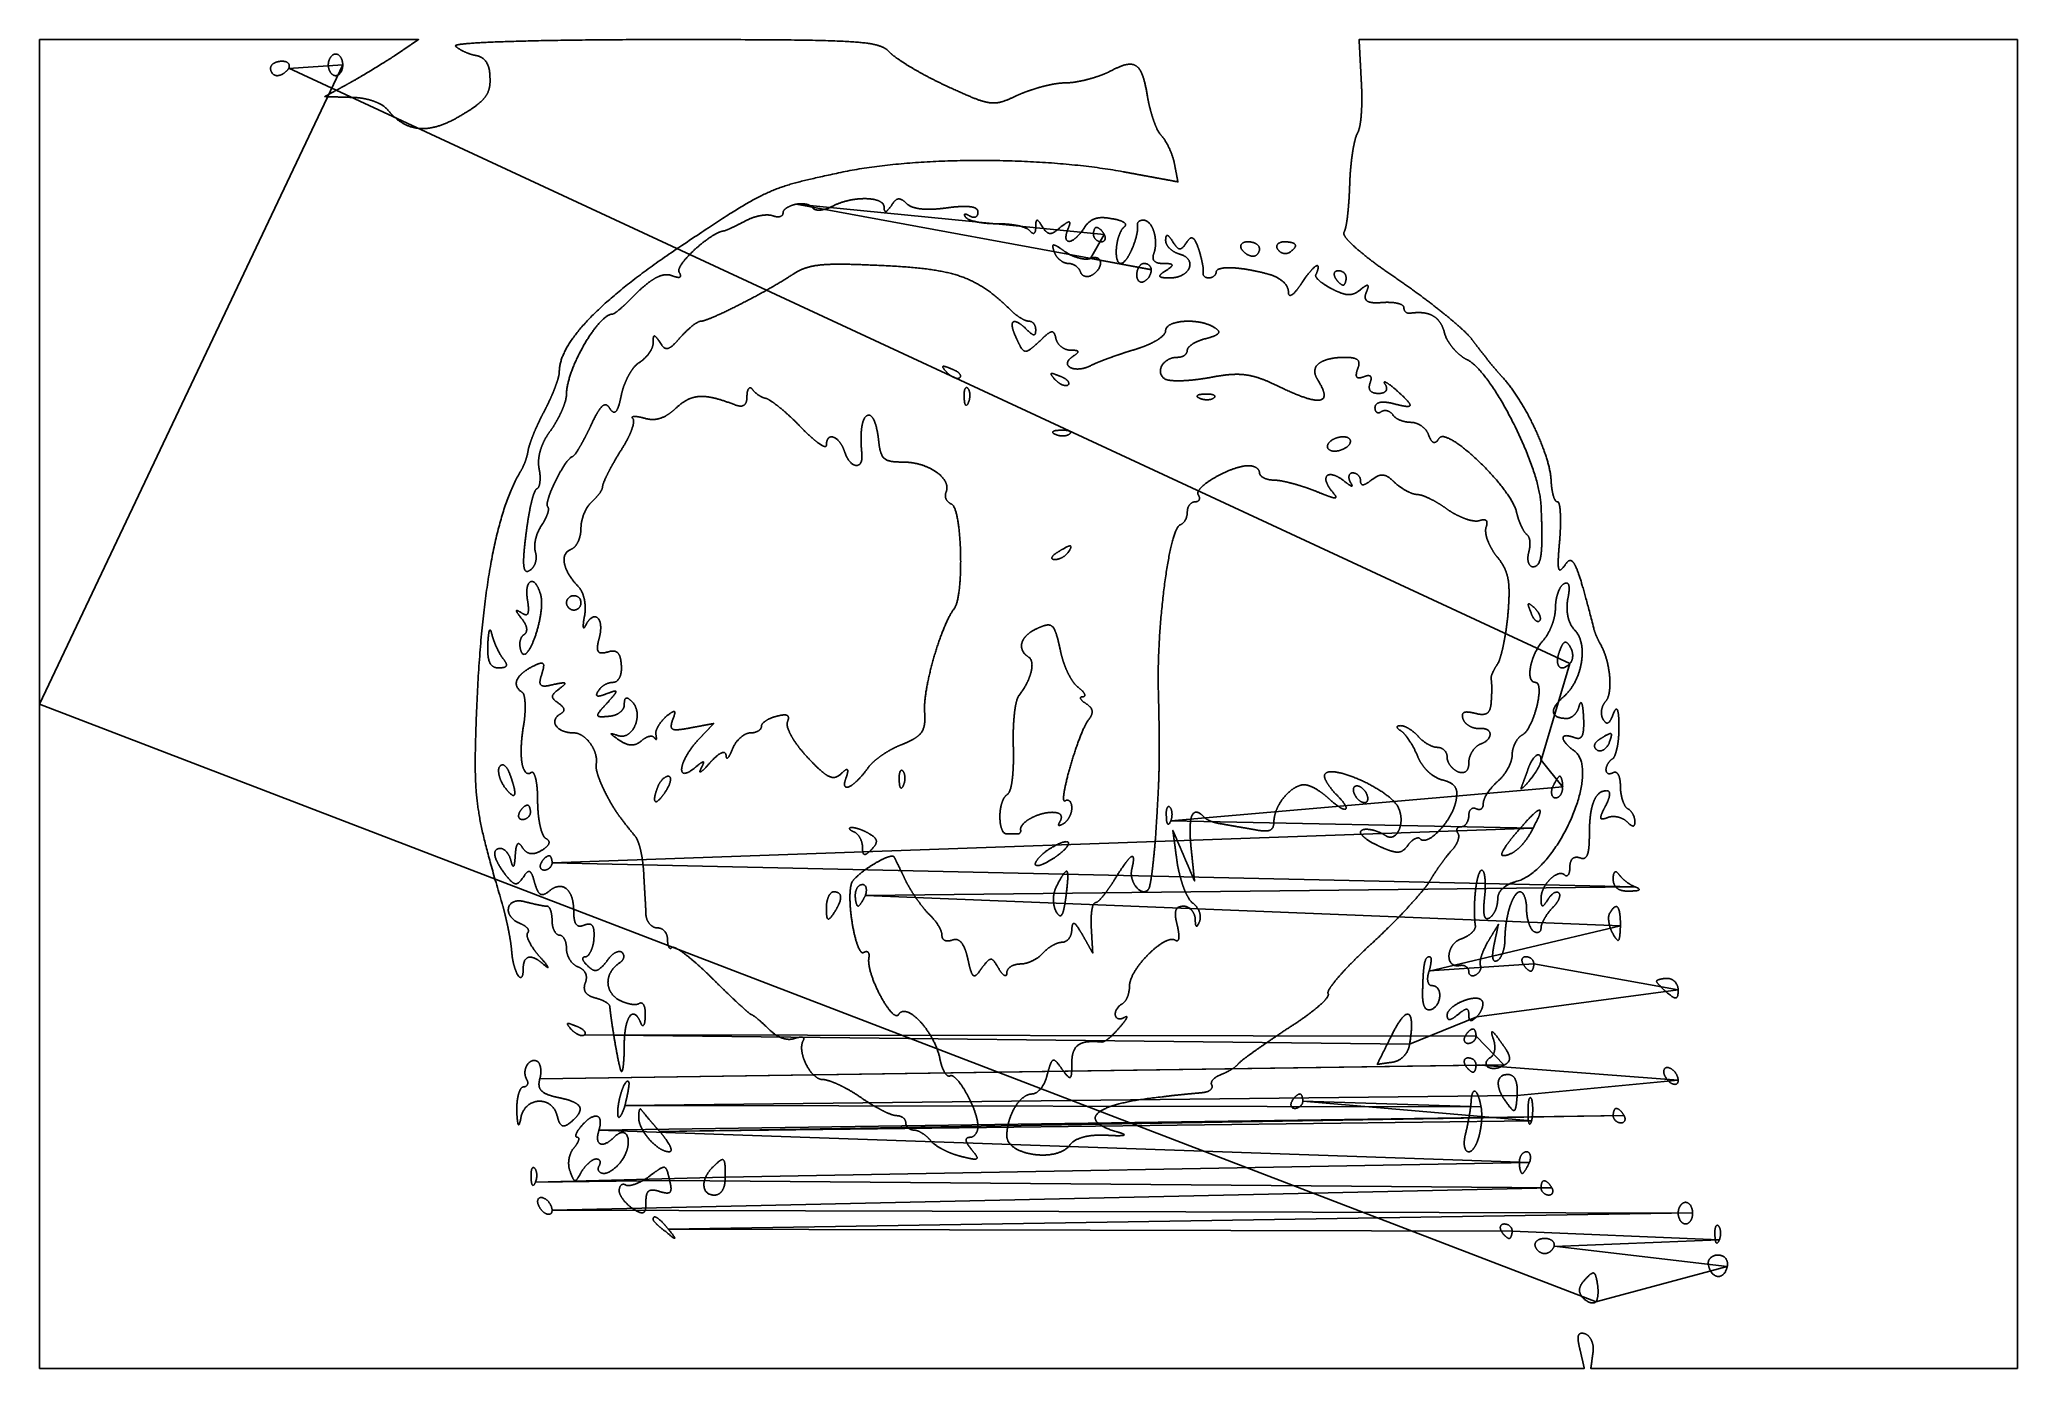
# Model space of a CAD drawing. Header units: metres. Extents: x 0 to 2740, y 0 to 1840.
import ezdxf

# ---------------------------------------------------------------- set-up
doc = ezdxf.new("R2010")
doc.units = ezdxf.units.M

msp = doc.modelspace()

# ---------------------------------------------------------------- linework, layer by layer
for points in [[(0, 920), (0, 910.8), (0, 901.6), (0, 892.4), (0, 883.2), (0, 874), (0, 864.8), (0, 855.6), (0, 846.4), (0, 837.2), (0, 828), (0, 818.8), (0, 809.6), (0, 800.4), (0, 791.2), (0, 782), (0, 772.8), (0, 763.6), (0, 754.4), (0, 745.2), (0, 736), (0, 726.8), (0, 717.6), (0, 708.4), (0, 699.2), (0, 690), (0, 680.8), (0, 671.6), (0, 662.4), (0, 653.2), (0, 644), (0, 634.8), (0, 625.6), (0, 616.4), (0, 607.2), (0, 598), (0, 588.8), (0, 579.6), (0, 570.4), (0, 561.2), (0, 552), (0, 542.8), (0, 533.6), (0, 524.4), (0, 515.2), (0, 506), (0, 496.8), (0, 487.6), (0, 478.4), (0, 469.2), (0, 460), (0, 450.8), (0, 441.6), (0, 432.4), (0, 423.2), (0, 414), (0, 404.8), (0, 395.6), (0, 386.4), (0, 377.2), (0, 368), (0, 358.8), (0, 349.6), (0, 340.4), (0, 331.2), (0, 322), (0, 312.8), (0, 303.6), (0, 294.4), (0, 285.2), (0, 276), (0, 266.8), (0, 257.6), (0, 248.4), (0, 239.2), (0, 230), (0, 220.8), (0, 211.6), (0, 202.4), (0, 193.2), (0, 184), (0, 174.8), (0, 165.6), (0, 156.4), (0, 147.2), (0, 138), (0, 128.8), (0, 119.6), (0, 110.4), (0, 101.2), (0, 92), (0, 82.8), (0, 73.6), (0, 64.4), (0, 55.2), (0, 46), (0, 36.8), (0, 27.6), (0, 18.4), (0, 9.2), (0, 0), (10.7, 0), (21.4, 0), (32.1, 0), (42.8, 0), (53.5, 0), (64.2, 0), (74.9, 0), (85.6, 0), (96.3, 0), (107, 0), (117.7, 0), (128.4, 0), (139.1, 0), (149.8, 0), (160.5, 0), (171.2, 0), (181.9, 0), (192.6, 0), (203.3, 0), (214, 0), (224.7, 0), (235.4, 0), (246.1, 0), (256.8, 0), (267.5, 0), (278.2, 0), (288.9, 0), (299.6, 0), (310.3, 0), (321, 0), (331.7, 0), (342.4, 0), (353.1, 0), (363.8, 0), (374.5, 0), (385.2, 0), (395.9, 0), (406.6, 0), (417.3, 0), (428, 0), (438.7, 0), (449.4, 0), (460.1, 0), (470.8, 0), (481.5, 0), (492.2, 0), (502.9, 0), (513.6, 0), (524.3, 0), (535, 0), (545.7, 0), (556.4, 0), (567.1, 0), (577.8, 0), (588.5, 0), (599.2, 0), (609.9, 0), (620.6, 0), (631.3, 0), (642, 0), (652.7, 0), (663.4, 0), (674.1, 0), (684.8, 0), (695.5, 0), (706.2, 0), (716.9, 0), (727.6, 0), (738.3, 0), (749, 0), (759.7, 0), (770.4, 0), (781.1, 0), (791.8, 0), (802.5, 0), (813.2, 0), (823.9, 0), (834.6, 0), (845.3, 0), (856, 0), (866.7, 0), (877.4, 0), (888.1, 0), (898.8, 0), (909.5, 0), (920.2, 0), (930.9, 0), (941.6, 0), (952.3, 0), (963, 0), (973.7, 0), (984.4, 0), (995.1, 0), (1005.8, 0), (1016.5, 0), (1027.2, 0), (1037.9, 0), (1048.6, 0), (1059.3, 0), (1070, 0), (1080.7, 0), (1091.4, 0), (1102.1, 0), (1112.8, 0), (1123.5, 0), (1134.2, 0), (1144.9, 0), (1155.6, 0), (1166.3, 0), (1177, 0), (1187.7, 0), (1198.4, 0), (1209.1, 0), (1219.8, 0), (1230.5, 0), (1241.2, 0), (1251.9, 0), (1262.6, 0), (1273.3, 0), (1284, 0), (1294.7, 0), (1305.4, 0), (1316.1, 0), (1326.8, 0), (1337.5, 0), (1348.2, 0), (1358.9, 0), (1369.6, 0), (1380.3, 0), (1391, 0), (1401.7, 0), (1412.4, 0), (1423.1, 0), (1433.8, 0), (1444.5, 0), (1455.2, 0), (1465.9, 0), (1476.6, 0), (1487.3, 0), (1498, 0), (1508.7, 0), (1519.4, 0), (1530.1, 0), (1540.8, 0), (1551.5, 0), (1562.2, 0), (1572.9, 0), (1583.6, 0), (1594.3, 0), (1605, 0), (1615.7, 0), (1626.4, 0), (1637.1, 0), (1647.8, 0), (1658.5, 0), (1669.2, 0), (1679.9, 0), (1690.6, 0), (1701.3, 0), (1712, 0), (1722.7, 0), (1733.4, 0), (1744.1, 0), (1754.8, 0), (1765.5, 0), (1776.2, 0), (1786.9, 0), (1797.6, 0), (1808.3, 0), (1819, 0), (1829.7, 0), (1840.4, 0), (1851.1, 0), (1861.8, 0), (1872.5, 0), (1883.2, 0), (1893.9, 0), (1904.6, 0), (1915.3, 0), (1926, 0), (1936.7, 0), (1947.4, 0), (1958.1, 0), (1968.8, 0), (1979.5, 0), (1990.2, 0), (2000.9, 0), (2011.6, 0), (2022.3, 0), (2033, 0), (2043.7, 0), (2054.4, 0), (2065.1, 0), (2075.8, 0), (2086.5, 0), (2097.2, 0), (2107.9, 0), (2118.6, 0), (2129.3, 0), (2140, 0), (2139.88, 0.52), (2139.76, 1.04), (2139.64, 1.56), (2139.52, 2.08), (2139.4, 2.6), (2139.28, 3.12), (2139.16, 3.64), (2139.04, 4.16), (2138.92, 4.68), (2138.8, 5.2), (2138.68, 5.72), (2138.56, 6.24), (2138.44, 6.76), (2138.32, 7.28), (2138.2, 7.8), (2138.08, 8.32), (2137.96, 8.84), (2137.84, 9.36), (2137.72, 9.88), (2137.6, 10.4), (2137.48, 10.92), (2137.36, 11.44), (2137.24, 11.96), (2137.12, 12.48), (2137, 13), (2136.88, 13.52), (2136.76, 14.04), (2136.64, 14.56), (2136.52, 15.08), (2136.4, 15.6), (2136.28, 16.12), (2136.16, 16.64), (2136.04, 17.16), (2135.92, 17.68), (2135.8, 18.2), (2135.68, 18.72), (2135.56, 19.24), (2135.44, 19.76), (2135.32, 20.28), (2135.2, 20.8), (2135.08, 21.32), (2134.96, 21.84), (2134.84, 22.36), (2134.72, 22.88), (2134.6, 23.4), (2134.48, 23.92), (2134.36, 24.44), (2134.24, 24.96), (2134.12, 25.48), (2134, 26), (2133.852101, 26.595507), (2133.708408, 27.182056), (2133.568927, 27.759689), (2133.433664, 28.328448), (2133.302625, 28.888375), (2133.175816, 29.439512), (2133.053243, 29.981901), (2132.934912, 30.515584), (2132.820829, 31.040603), (2132.711, 31.557), (2132.605431, 32.064817), (2132.504128, 32.564096), (2132.407097, 33.054879), (2132.225875, 34.011125), (2132.061813, 34.933891), (2131.914959, 35.823513), (2131.785361, 36.680327), (2131.673067, 37.504669), (2131.578125, 38.296875), (2131.500583, 39.057281), (2131.440489, 39.786223), (2131.397891, 40.484037), (2131.372837, 41.151059), (2131.365375, 41.787625), (2131.375553, 42.394071), (2131.403419, 42.970733), (2131.449021, 43.517947), (2131.512407, 44.036049), (2131.640936, 44.759352), (2131.809749, 45.419043), (2132.019008, 46.016256), (2132.268875, 46.552125), (2132.559512, 47.027784), (2132.891081, 47.444367), (2133.263744, 47.803008), (2133.677663, 48.104841), (2134.133, 48.351), (2134.629917, 48.542619), (2135.168576, 48.680832), (2135.749139, 48.766773), (2136.371768, 48.801576), (2137.036625, 48.786375), (2137.743872, 48.722304), (2138.493671, 48.610497), (2139.017257, 48.509999), (2139.559875, 48.389125), (2140.121573, 48.248211), (2140.702399, 48.087593), (2141.239096, 47.90731), (2141.711792, 47.70597), (2142.177, 47.48375), (2142.634528, 47.24113), (2143.084184, 46.97859), (2143.525776, 46.69661), (2143.959112, 46.39567), (2144.384, 46.07625), (2144.800248, 45.73883), (2145.207664, 45.38389), (2145.606056, 45.01191), (2145.995232, 44.62337), (2146.375, 44.21875), (2146.745168, 43.79853), (2147.105544, 43.36319), (2147.455936, 42.91321), (2147.796152, 42.44907), (2148.126, 41.97125), (2148.445288, 41.48023), (2148.753824, 40.97649), (2149.051416, 40.46051), (2149.337872, 39.93277), (2149.613, 39.39375), (2149.876608, 38.84393), (2150.128504, 38.28379), (2150.368496, 37.71381), (2150.596392, 37.13447), (2150.812, 36.54625), (2151.015128, 35.94963), (2151.205584, 35.34509), (2151.383176, 34.73311), (2151.547712, 34.11417), (2151.699, 33.48875), (2151.836848, 32.85733), (2151.961064, 32.22039), (2152.071456, 31.57841), (2152.167832, 30.93187), (2152.25, 30.28125), (2152.317768, 29.62703), (2152.370944, 28.96969), (2152.409336, 28.30971), (2152.432752, 27.64757), (2152.441, 26.98375), (2152.433888, 26.31873), (2152.411224, 25.65299), (2152.372816, 24.98701), (2152.318472, 24.32127), (2152.248, 23.65625), (2152.161208, 22.99243), (2152.057904, 22.33029), (2151.97, 21.78), (2151.88, 21.12), (2151.79, 20.46), (2151.7, 19.8), (2151.61, 19.14), (2151.52, 18.48), (2151.43, 17.82), (2151.34, 17.16), (2151.25, 16.5), (2151.16, 15.84), (2151.07, 15.18), (2150.98, 14.52), (2150.89, 13.86), (2150.8, 13.2), (2150.71, 12.54), (2150.62, 11.88), (2150.53, 11.22), (2150.44, 10.56), (2150.35, 9.9), (2150.26, 9.24), (2150.17, 8.58), (2150.08, 7.92), (2149.99, 7.26), (2149.9, 6.6), (2149.81, 5.94), (2149.72, 5.28), (2149.63, 4.62), (2149.54, 3.96), (2149.45, 3.3), (2149.36, 2.64), (2149.27, 1.98), (2149.18, 1.32), (2149.09, 0.66), (2149, 0), (2151.95, 0), (2154.9, 0), (2157.85, 0), (2160.8, 0), (2163.75, 0), (2166.7, 0), (2169.65, 0), (2172.6, 0), (2175.55, 0), (2178.5, 0), (2181.45, 0), (2184.4, 0), (2187.35, 0), (2190.3, 0), (2193.25, 0), (2196.2, 0), (2199.15, 0), (2202.1, 0), (2205.05, 0), (2208, 0), (2210.95, 0), (2213.9, 0), (2216.85, 0), (2219.8, 0), (2222.75, 0), (2225.7, 0), (2228.65, 0), (2231.6, 0), (2234.55, 0), (2237.5, 0), (2240.45, 0), (2243.4, 0), (2246.35, 0), (2249.3, 0), (2252.25, 0), (2255.2, 0), (2258.15, 0), (2261.1, 0), (2264.05, 0), (2267, 0), (2269.95, 0), (2272.9, 0), (2275.85, 0), (2278.8, 0), (2281.75, 0), (2284.7, 0), (2287.65, 0), (2290.6, 0), (2293.55, 0), (2296.5, 0), (2299.45, 0), (2302.4, 0), (2305.35, 0), (2308.3, 0), (2311.25, 0), (2314.2, 0), (2317.15, 0), (2320.1, 0), (2323.05, 0), (2326, 0), (2328.95, 0), (2331.9, 0), (2334.85, 0), (2337.8, 0), (2340.75, 0), (2343.7, 0), (2346.65, 0), (2349.6, 0), (2352.55, 0), (2355.5, 0), (2358.45, 0), (2361.4, 0), (2364.35, 0), (2367.3, 0), (2370.25, 0), (2373.2, 0), (2376.15, 0), (2379.1, 0), (2382.05, 0), (2385, 0), (2387.95, 0), (2390.9, 0), (2393.85, 0), (2396.8, 0), (2399.75, 0), (2402.7, 0), (2405.65, 0), (2408.6, 0), (2411.55, 0), (2414.5, 0), (2417.45, 0), (2420.4, 0), (2423.35, 0), (2426.3, 0), (2429.25, 0), (2432.2, 0), (2435.15, 0), (2438.1, 0), (2441.05, 0), (2444, 0), (2446.96, 0), (2449.92, 0), (2452.88, 0), (2455.84, 0), (2458.8, 0), (2461.76, 0), (2464.72, 0), (2467.68, 0), (2470.64, 0), (2473.6, 0), (2476.56, 0), (2479.52, 0), (2482.48, 0), (2485.44, 0), (2488.4, 0), (2491.36, 0), (2494.32, 0), (2497.28, 0), (2500.24, 0), (2503.2, 0), (2506.16, 0), (2509.12, 0), (2512.08, 0), (2515.04, 0), (2518, 0), (2520.96, 0), (2523.92, 0), (2526.88, 0), (2529.84, 0), (2532.8, 0), (2535.76, 0), (2538.72, 0), (2541.68, 0), (2544.64, 0), (2547.6, 0), (2550.56, 0), (2553.52, 0), (2556.48, 0), (2559.44, 0), (2562.4, 0), (2565.36, 0), (2568.32, 0), (2571.28, 0), (2574.24, 0), (2577.2, 0), (2580.16, 0), (2583.12, 0), (2586.08, 0), (2589.04, 0), (2592, 0), (2594.96, 0), (2597.92, 0), (2600.88, 0), (2603.84, 0), (2606.8, 0), (2609.76, 0), (2612.72, 0), (2615.68, 0), (2618.64, 0), (2621.6, 0), (2624.56, 0), (2627.52, 0), (2630.48, 0), (2633.44, 0), (2636.4, 0), (2639.36, 0), (2642.32, 0), (2645.28, 0), (2648.24, 0), (2651.2, 0), (2654.16, 0), (2657.12, 0), (2660.08, 0), (2663.04, 0), (2666, 0), (2668.96, 0), (2671.92, 0), (2674.88, 0), (2677.84, 0), (2680.8, 0), (2683.76, 0), (2686.72, 0), (2689.68, 0), (2692.64, 0), (2695.6, 0), (2698.56, 0), (2701.52, 0), (2704.48, 0), (2707.44, 0), (2710.4, 0), (2713.36, 0), (2716.32, 0), (2719.28, 0), (2722.24, 0), (2725.2, 0), (2728.16, 0), (2731.12, 0), (2734.08, 0), (2737.04, 0), (2740, 0), (2740, 9.2), (2740, 18.4), (2740, 27.6), (2740, 36.8), (2740, 46), (2740, 55.2), (2740, 64.4), (2740, 73.6), (2740, 82.8), (2740, 92), (2740, 101.2), (2740, 110.4), (2740, 119.6), (2740, 128.8), (2740, 138), (2740, 147.2), (2740, 156.4), (2740, 165.6), (2740, 174.8), (2740, 184), (2740, 193.2), (2740, 202.4), (2740, 211.6), (2740, 220.8), (2740, 230), (2740, 239.2), (2740, 248.4), (2740, 257.6), (2740, 266.8), (2740, 276), (2740, 285.2), (2740, 294.4), (2740, 303.6), (2740, 312.8), (2740, 322), (2740, 331.2), (2740, 340.4), (2740, 349.6), (2740, 358.8), (2740, 368), (2740, 377.2), (2740, 386.4), (2740, 395.6), (2740, 404.8), (2740, 414), (2740, 423.2), (2740, 432.4), (2740, 441.6), (2740, 450.8), (2740, 460), (2740, 469.2), (2740, 478.4), (2740, 487.6), (2740, 496.8), (2740, 506), (2740, 515.2), (2740, 524.4), (2740, 533.6), (2740, 542.8), (2740, 552), (2740, 561.2), (2740, 570.4), (2740, 579.6), (2740, 588.8), (2740, 598), (2740, 607.2), (2740, 616.4), (2740, 625.6), (2740, 634.8), (2740, 644), (2740, 653.2), (2740, 662.4), (2740, 671.6), (2740, 680.8), (2740, 690), (2740, 699.2), (2740, 708.4), (2740, 717.6), (2740, 726.8), (2740, 736), (2740, 745.2), (2740, 754.4), (2740, 763.6), (2740, 772.8), (2740, 782), (2740, 791.2), (2740, 800.4), (2740, 809.6), (2740, 818.8), (2740, 828), (2740, 837.2), (2740, 846.4), (2740, 855.6), (2740, 864.8), (2740, 874), (2740, 883.2), (2740, 892.4), (2740, 901.6), (2740, 910.8), (2740, 920), (2740, 929.2), (2740, 938.4), (2740, 947.6), (2740, 956.8), (2740, 966), (2740, 975.2), (2740, 984.4), (2740, 993.6), (2740, 1002.8), (2740, 1012), (2740, 1021.2), (2740, 1030.4), (2740, 1039.6), (2740, 1048.8), (2740, 1058), (2740, 1067.2), (2740, 1076.4), (2740, 1085.6), (2740, 1094.8), (2740, 1104), (2740, 1113.2), (2740, 1122.4), (2740, 1131.6), (2740, 1140.8), (2740, 1150), (2740, 1159.2), (2740, 1168.4), (2740, 1177.6), (2740, 1186.8), (2740, 1196), (2740, 1205.2), (2740, 1214.4), (2740, 1223.6), (2740, 1232.8), (2740, 1242), (2740, 1251.2), (2740, 1260.4), (2740, 1269.6), (2740, 1278.8), (2740, 1288), (2740, 1297.2), (2740, 1306.4), (2740, 1315.6), (2740, 1324.8), (2740, 1334), (2740, 1343.2), (2740, 1352.4), (2740, 1361.6), (2740, 1370.8), (2740, 1380), (2740, 1389.2), (2740, 1398.4), (2740, 1407.6), (2740, 1416.8), (2740, 1426), (2740, 1435.2), (2740, 1444.4), (2740, 1453.6), (2740, 1462.8), (2740, 1472), (2740, 1481.2), (2740, 1490.4), (2740, 1499.6), (2740, 1508.8), (2740, 1518), (2740, 1527.2), (2740, 1536.4), (2740, 1545.6), (2740, 1554.8), (2740, 1564), (2740, 1573.2), (2740, 1582.4), (2740, 1591.6), (2740, 1600.8), (2740, 1610), (2740, 1619.2), (2740, 1628.4), (2740, 1637.6), (2740, 1646.8), (2740, 1656), (2740, 1665.2), (2740, 1674.4), (2740, 1683.6), (2740, 1692.8), (2740, 1702), (2740, 1711.2), (2740, 1720.4), (2740, 1729.6), (2740, 1738.8), (2740, 1748), (2740, 1757.2), (2740, 1766.4), (2740, 1775.6), (2740, 1784.8), (2740, 1794), (2740, 1803.2), (2740, 1812.4), (2740, 1821.6), (2740, 1830.8), (2740, 1840), (2735.44, 1840), (2730.88, 1840), (2726.32, 1840), (2721.76, 1840), (2717.2, 1840), (2712.64, 1840), (2708.08, 1840), (2703.52, 1840), (2698.96, 1840), (2694.4, 1840), (2689.84, 1840), (2685.28, 1840), (2680.72, 1840), (2676.16, 1840), (2671.6, 1840), (2667.04, 1840), (2662.48, 1840), (2657.92, 1840), (2653.36, 1840), (2648.8, 1840), (2644.24, 1840), (2639.68, 1840), (2635.12, 1840), (2630.56, 1840), (2626, 1840), (2621.44, 1840), (2616.88, 1840), (2612.32, 1840), (2607.76, 1840), (2603.2, 1840), (2598.64, 1840), (2594.08, 1840), (2589.52, 1840), (2584.96, 1840), (2580.4, 1840), (2575.84, 1840), (2571.28, 1840), (2566.72, 1840), (2562.16, 1840), (2557.6, 1840), (2553.04, 1840), (2548.48, 1840), (2543.92, 1840), (2539.36, 1840), (2534.8, 1840), (2530.24, 1840), (2525.68, 1840), (2521.12, 1840), (2516.56, 1840), (2512, 1840), (2507.44, 1840), (2502.88, 1840), (2498.32, 1840), (2493.76, 1840), (2489.2, 1840), (2484.64, 1840), (2480.08, 1840), (2475.52, 1840), (2470.96, 1840), (2466.4, 1840), (2461.84, 1840), (2457.28, 1840), (2452.72, 1840), (2448.16, 1840), (2443.6, 1840), (2439.04, 1840), (2434.48, 1840), (2429.92, 1840), (2425.36, 1840), (2420.8, 1840), (2416.24, 1840), (2411.68, 1840), (2407.12, 1840), (2402.56, 1840), (2398, 1840), (2393.44, 1840), (2388.88, 1840), (2384.32, 1840), (2379.76, 1840), (2375.2, 1840), (2370.64, 1840), (2366.08, 1840), (2361.52, 1840), (2356.96, 1840), (2352.4, 1840), (2347.84, 1840), (2343.28, 1840), (2338.72, 1840), (2334.16, 1840), (2329.6, 1840), (2325.04, 1840), (2320.48, 1840), (2315.92, 1840), (2311.36, 1840), (2306.8, 1840), (2302.24, 1840), (2297.68, 1840), (2293.12, 1840), (2288.56, 1840), (2284, 1840), (2279.44, 1840), (2274.88, 1840), (2270.32, 1840), (2265.76, 1840), (2261.2, 1840), (2256.64, 1840), (2252.08, 1840), (2247.52, 1840), (2242.96, 1840), (2238.4, 1840), (2233.84, 1840), (2229.28, 1840), (2224.72, 1840), (2220.16, 1840), (2215.6, 1840), (2211.04, 1840), (2206.48, 1840), (2201.92, 1840), (2197.36, 1840), (2192.8, 1840), (2188.24, 1840), (2183.68, 1840), (2179.12, 1840), (2174.56, 1840), (2170, 1840), (2165.44, 1840), (2160.88, 1840), (2156.32, 1840), (2151.76, 1840), (2147.2, 1840), (2142.64, 1840), (2138.08, 1840), (2133.52, 1840), (2128.96, 1840), (2124.4, 1840), (2119.84, 1840), (2115.28, 1840), (2110.72, 1840), (2106.16, 1840), (2101.6, 1840), (2097.04, 1840), (2092.48, 1840), (2087.92, 1840), (2083.36, 1840), (2078.8, 1840), (2074.24, 1840), (2069.68, 1840), (2065.12, 1840), (2060.56, 1840), (2056, 1840), (2051.44, 1840), (2046.88, 1840), (2042.32, 1840), (2037.76, 1840), (2033.2, 1840), (2028.64, 1840), (2024.08, 1840), (2019.52, 1840), (2014.96, 1840), (2010.4, 1840), (2005.84, 1840), (2001.28, 1840), (1996.72, 1840), (1992.16, 1840), (1987.6, 1840), (1983.04, 1840), (1978.48, 1840), (1973.92, 1840), (1969.36, 1840), (1964.8, 1840), (1960.24, 1840), (1955.68, 1840), (1951.12, 1840), (1946.56, 1840), (1942, 1840), (1937.44, 1840), (1932.88, 1840), (1928.32, 1840), (1923.76, 1840), (1919.2, 1840), (1914.64, 1840), (1910.08, 1840), (1905.52, 1840), (1900.96, 1840), (1896.4, 1840), (1891.84, 1840), (1887.28, 1840), (1882.72, 1840), (1878.16, 1840), (1873.6, 1840), (1869.04, 1840), (1864.48, 1840), (1859.92, 1840), (1855.36, 1840), (1850.8, 1840), (1846.24, 1840), (1841.68, 1840), (1837.12, 1840), (1832.56, 1840), (1828, 1840), (1828.03, 1839.43), (1828.06, 1838.86), (1828.09, 1838.29), (1828.12, 1837.72), (1828.15, 1837.15), (1828.18, 1836.58), (1828.21, 1836.01), (1828.24, 1835.44), (1828.27, 1834.87), (1828.3, 1834.3), (1828.33, 1833.73), (1828.36, 1833.16), (1828.39, 1832.59), (1828.42, 1832.02), (1828.45, 1831.45), (1828.48, 1830.88), (1828.51, 1830.31), (1828.54, 1829.74), (1828.57, 1829.17), (1828.6, 1828.6), (1828.63, 1828.03), (1828.66, 1827.46), (1828.69, 1826.89), (1828.72, 1826.32), (1828.75, 1825.75), (1828.78, 1825.18), (1828.81, 1824.61), (1828.84, 1824.04), (1828.87, 1823.47), (1828.9, 1822.9), (1828.93, 1822.33), (1828.96, 1821.76), (1828.99, 1821.19), (1829.02, 1820.62), (1829.05, 1820.05), (1829.08, 1819.48), (1829.11, 1818.91), (1829.14, 1818.34), (1829.17, 1817.77), (1829.2, 1817.2), (1829.23, 1816.63), (1829.26, 1816.06), (1829.29, 1815.49), (1829.32, 1814.92), (1829.35, 1814.35), (1829.38, 1813.78), (1829.41, 1813.21), (1829.44, 1812.64), (1829.47, 1812.07), (1829.5, 1811.5), (1829.53, 1810.93), (1829.56, 1810.36), (1829.59, 1809.79), (1829.62, 1809.22), (1829.65, 1808.65), (1829.68, 1808.08), (1829.71, 1807.51), (1829.74, 1806.94), (1829.77, 1806.37), (1829.8, 1805.8), (1829.83, 1805.23), (1829.86, 1804.66), (1829.89, 1804.09), (1829.92, 1803.52), (1829.95, 1802.95), (1829.98, 1802.38), (1830.01, 1801.81), (1830.04, 1801.24), (1830.07, 1800.67), (1830.1, 1800.1), (1830.13, 1799.53), (1830.16, 1798.96), (1830.19, 1798.39), (1830.22, 1797.82), (1830.25, 1797.25), (1830.28, 1796.68), (1830.31, 1796.11), (1830.34, 1795.54), (1830.37, 1794.97), (1830.4, 1794.4), (1830.43, 1793.83), (1830.46, 1793.26), (1830.49, 1792.69), (1830.52, 1792.12), (1830.55, 1791.55), (1830.58, 1790.98), (1830.61, 1790.41), (1830.64, 1789.84), (1830.67, 1789.27), (1830.7, 1788.7), (1830.73, 1788.13), (1830.76, 1787.56), (1830.79, 1786.99), (1830.82, 1786.42), (1830.85, 1785.85), (1830.88, 1785.28), (1830.91, 1784.71), (1830.94, 1784.14), (1830.97, 1783.57), (1831, 1783), (1831.058801, 1782.040024), (1831.115208, 1781.080192), (1831.169227, 1780.120648), (1831.220864, 1779.161536), (1831.270125, 1778.203), (1831.317016, 1777.245184), (1831.361543, 1776.288232), (1831.403712, 1775.332288), (1831.443529, 1774.377496), (1831.481, 1773.424), (1831.516131, 1772.471944), (1831.548928, 1771.521472), (1831.579397, 1770.572728), (1831.607544, 1769.625856), (1831.633375, 1768.681), (1831.656896, 1767.738304), (1831.678113, 1766.797912), (1831.697032, 1765.859968), (1831.713659, 1764.924616), (1831.728, 1763.992), (1831.740061, 1763.062264), (1831.749848, 1762.135552), (1831.757367, 1761.212008), (1831.762624, 1760.291776), (1831.765625, 1759.375), (1831.766376, 1758.461824), (1831.764883, 1757.552392), (1831.761152, 1756.646848), (1831.755189, 1755.745336), (1831.747, 1754.848), (1831.736591, 1753.954984), (1831.723968, 1753.066432), (1831.709137, 1752.182488), (1831.692104, 1751.303296), (1831.672875, 1750.429), (1831.651456, 1749.559744), (1831.627853, 1748.695672), (1831.602072, 1747.836928), (1831.574119, 1746.983656), (1831.544, 1746.136), (1831.511721, 1745.294104), (1831.477288, 1744.458112), (1831.440707, 1743.628168), (1831.401984, 1742.804416), (1831.361125, 1741.987), (1831.318136, 1741.176064), (1831.273023, 1740.371752), (1831.225792, 1739.574208), (1831.176449, 1738.783576), (1831.125, 1738), (1831.071451, 1737.223624), (1831.015808, 1736.454592), (1830.958077, 1735.693048), (1830.898264, 1734.939136), (1830.836375, 1734.193), (1830.772416, 1733.454784), (1830.706393, 1732.724632), (1830.638312, 1732.002688), (1830.568179, 1731.289096), (1830.496, 1730.584), (1830.421781, 1729.887544), (1830.345528, 1729.199872), (1830.267247, 1728.521128), (1830.186944, 1727.851456), (1830.104625, 1727.191), (1830.020296, 1726.539904), (1829.933963, 1725.898312), (1829.845632, 1725.266368), (1829.755309, 1724.644216), (1829.663, 1724.032), (1829.568711, 1723.429864), (1829.472448, 1722.837952), (1829.374217, 1722.256408), (1829.274024, 1721.685376), (1829.171875, 1721.125), (1829.067776, 1720.575424), (1828.961733, 1720.036792), (1828.853752, 1719.509248), (1828.743839, 1718.992936), (1828.632, 1718.488), (1828.518241, 1717.994584), (1828.284987, 1717.042888), (1828.044125, 1716.139), (1827.795703, 1715.284072), (1827.539769, 1714.479256), (1827.276371, 1713.725704), (1827.005557, 1713.024568), (1826.727375, 1712.377), (1826.441873, 1711.784152), (1826.149099, 1711.247176), (1825.850004, 1710.752825), (1825.550108, 1710.215875), (1825.2505, 1709.623125), (1824.951372, 1708.975775), (1824.652916, 1708.275025), (1824.355324, 1707.522075), (1824.058788, 1706.718125), (1823.7635, 1705.864375), (1823.469652, 1704.962025), (1823.177436, 1704.012275), (1823.032, 1703.52), (1822.887044, 1703.016325), (1822.742592, 1702.5014), (1822.598668, 1701.975375), (1822.455296, 1701.4384), (1822.3125, 1700.890625), (1822.170304, 1700.3322), (1822.028732, 1699.763275), (1821.887808, 1699.184), (1821.747556, 1698.594525), (1821.608, 1697.995), (1821.469164, 1697.385575), (1821.331072, 1696.7664), (1821.193748, 1696.137625), (1821.057216, 1695.4994), (1820.9215, 1694.851875), (1820.786624, 1694.1952), (1820.652612, 1693.529525), (1820.519488, 1692.855), (1820.387276, 1692.171775), (1820.256, 1691.48), (1820.125684, 1690.779825), (1819.996352, 1690.0714), (1819.868028, 1689.354875), (1819.740736, 1688.6304), (1819.6145, 1687.898125), (1819.489344, 1687.1582), (1819.365292, 1686.410775), (1819.242368, 1685.656), (1819.120596, 1684.894025), (1819, 1684.125), (1818.880604, 1683.349075), (1818.762432, 1682.5664), (1818.645508, 1681.777125), (1818.529856, 1680.9814), (1818.4155, 1680.179375), (1818.302464, 1679.3712), (1818.190772, 1678.557025), (1818.080448, 1677.737), (1817.971516, 1676.911275), (1817.864, 1676.08), (1817.757924, 1675.243325), (1817.653312, 1674.4014), (1817.550188, 1673.554375), (1817.448576, 1672.7024), (1817.3485, 1671.845625), (1817.249984, 1670.9842), (1817.153052, 1670.118275), (1817.057728, 1669.248), (1816.964036, 1668.373525), (1816.872, 1667.495), (1816.781644, 1666.612575), (1816.692992, 1665.7264), (1816.606068, 1664.836625), (1816.520896, 1663.9434), (1816.4375, 1663.046875), (1816.355904, 1662.1472), (1816.276132, 1661.244525), (1816.198208, 1660.339), (1816.122156, 1659.430775), (1816.048, 1658.52), (1815.975764, 1657.606825), (1815.905472, 1656.6914), (1815.837148, 1655.773875), (1815.770816, 1654.8544), (1815.7065, 1653.933125), (1815.644224, 1653.0102), (1815.584012, 1652.085775), (1815.525888, 1651.16), (1815.469876, 1650.233025), (1815.416, 1649.305), (1815.364284, 1648.376075), (1815.314752, 1647.4464), (1815.267428, 1646.516125), (1815.222336, 1645.5854), (1815.1795, 1644.654375), (1815.138944, 1643.7232), (1815.100692, 1642.792025), (1815.064768, 1641.861), (1815.031196, 1640.930275), (1815, 1640), (1814.969401, 1639.070323), (1814.937608, 1638.141384), (1814.904627, 1637.213321), (1814.870464, 1636.286272), (1814.835125, 1635.360375), (1814.798616, 1634.435768), (1814.760943, 1633.512589), (1814.722112, 1632.590976), (1814.682129, 1631.671067), (1814.641, 1630.753), (1814.598731, 1629.836913), (1814.555328, 1628.922944), (1814.510797, 1628.011231), (1814.465144, 1627.101912), (1814.418375, 1626.195125), (1814.370496, 1625.291008), (1814.321513, 1624.389699), (1814.271432, 1623.491336), (1814.220259, 1622.596057), (1814.168, 1621.704), (1814.114661, 1620.815303), (1814.060248, 1619.930104), (1814.004767, 1619.048541), (1813.948224, 1618.170752), (1813.890625, 1617.296875), (1813.831976, 1616.427048), (1813.772283, 1615.561409), (1813.711552, 1614.700096), (1813.649789, 1613.843247), (1813.587, 1612.991), (1813.523191, 1612.143493), (1813.458368, 1611.300864), (1813.392537, 1610.463251), (1813.325704, 1609.630792), (1813.257875, 1608.803625), (1813.189056, 1607.981888), (1813.119253, 1607.165719), (1813.048472, 1606.355256), (1812.976719, 1605.550637), (1812.904, 1604.752), (1812.830321, 1603.959483), (1812.755688, 1603.173224), (1812.680107, 1602.393361), (1812.603584, 1601.620032), (1812.526125, 1600.853375), (1812.447736, 1600.093528), (1812.368423, 1599.340629), (1812.288192, 1598.594816), (1812.207049, 1597.856227), (1812.125, 1597.125), (1812.042051, 1596.401273), (1811.958208, 1595.685184), (1811.873477, 1594.976871), (1811.787864, 1594.276472), (1811.701375, 1593.584125), (1811.614016, 1592.899968), (1811.525793, 1592.224139), (1811.436712, 1591.556776), (1811.346779, 1590.898017), (1811.256, 1590.248), (1811.164381, 1589.606863), (1811.071928, 1588.974744), (1810.978647, 1588.351781), (1810.884544, 1587.738112), (1810.789625, 1587.133875), (1810.693896, 1586.539208), (1810.597363, 1585.954249), (1810.500032, 1585.379136), (1810.401909, 1584.814007), (1810.303, 1584.259), (1810.203311, 1583.714253), (1810.102848, 1583.179904), (1810.001617, 1582.656091), (1809.899624, 1582.142952), (1809.796875, 1581.640625), (1809.693376, 1581.149248), (1809.484152, 1580.199896), (1809.272, 1579.296), (1809.056968, 1578.438664), (1808.839104, 1577.628992), (1808.618456, 1576.868088), (1808.395072, 1576.157056), (1808.169, 1575.497), (1807.940288, 1574.889024), (1807.708984, 1574.334232), (1807.475136, 1573.833728), (1807.238792, 1573.388616), (1806.89078, 1572.813418), (1806.69152, 1572.175552), (1806.68234, 1571.422774), (1806.78022, 1570.858522), (1806.96018, 1570.245358), (1807.22126, 1569.584146), (1807.5625, 1568.87575), (1807.98294, 1568.121034), (1808.48162, 1567.320862), (1808.76, 1566.904), (1809.05758, 1566.476098), (1809.37424, 1566.037264), (1809.70986, 1565.587606), (1810.06432, 1565.127232), (1810.4375, 1564.65625), (1810.82928, 1564.174768), (1811.23954, 1563.682894), (1811.66816, 1563.180736), (1812.11502, 1562.668402), (1812.58, 1562.146), (1813.06298, 1561.613638), (1813.56384, 1561.071424), (1814.08246, 1560.519466), (1814.61872, 1559.957872), (1815.1725, 1559.38675), (1815.74368, 1558.806208), (1816.33214, 1558.216354), (1816.93776, 1557.617296), (1817.56042, 1557.009142), (1818.2, 1556.392), (1818.85638, 1555.765978), (1819.52944, 1555.131184), (1820.21906, 1554.487726), (1820.92512, 1553.835712), (1821.6475, 1553.17525), (1822.38608, 1552.506448), (1823.14074, 1551.829414), (1823.91136, 1551.144256), (1824.69782, 1550.451082), (1825.5, 1549.75), (1826.31778, 1549.041118), (1827.15104, 1548.324544), (1827.99966, 1547.600386), (1828.86352, 1546.868752), (1829.7425, 1546.12975), (1830.63648, 1545.383488), (1831.54534, 1544.630074), (1832.46896, 1543.869616), (1833.40722, 1543.102222), (1834.36, 1542.328), (1835.32718, 1541.547058), (1836.30864, 1540.759504), (1837.30426, 1539.965446), (1838.31392, 1539.164992), (1839.3375, 1538.35825), (1840.37488, 1537.545328), (1841.42594, 1536.726334), (1842.49056, 1535.901376), (1843.56862, 1535.070562), (1844.66, 1534.234), (1845.76458, 1533.391798), (1846.88224, 1532.544064), (1848.01286, 1531.690906), (1849.15632, 1530.832432), (1850.3125, 1529.96875), (1851.48128, 1529.099968), (1852.66254, 1528.226194), (1853.85616, 1527.347536), (1855.06202, 1526.464102), (1856.28, 1525.576), (1857.50998, 1524.683338), (1858.75184, 1523.786224), (1860.00546, 1522.884766), (1861.27072, 1521.979072), (1862.5475, 1521.06925), (1863.83568, 1520.155408), (1865.13514, 1519.237654), (1866.44576, 1518.316096), (1867.76742, 1517.390842), (1869.1, 1516.462), (1870.44338, 1515.529678), (1871.79744, 1514.593984), (1873.16206, 1513.655026), (1874.53712, 1512.712912), (1875.9225, 1511.76775), (1877.31808, 1510.819648), (1878.72374, 1509.868714), (1880.13936, 1508.915056), (1881.56482, 1507.958782), (1883, 1507), (1884.350264, 1506.068228), (1885.700912, 1505.133024), (1887.051728, 1504.194556), (1888.402496, 1503.252992), (1889.753, 1502.3085), (1891.103024, 1501.361248), (1892.452352, 1500.411404), (1893.800768, 1499.459136), (1895.148056, 1498.504612), (1896.494, 1497.548), (1897.838384, 1496.589468), (1899.180992, 1495.629184), (1900.521608, 1494.667316), (1901.860016, 1493.704032), (1903.196, 1492.7395), (1904.529344, 1491.773888), (1905.859832, 1490.807364), (1907.187248, 1489.840096), (1908.511376, 1488.872252), (1909.832, 1487.904), (1911.148904, 1486.935508), (1912.461872, 1485.966944), (1913.770688, 1484.998476), (1915.075136, 1484.030272), (1916.375, 1483.0625), (1917.670064, 1482.095328), (1918.960112, 1481.128924), (1920.244928, 1480.163456), (1921.524296, 1479.199092), (1922.798, 1478.236), (1924.065824, 1477.274348), (1925.327552, 1476.314304), (1926.582968, 1475.356036), (1927.831856, 1474.399712), (1929.074, 1473.4455), (1930.309184, 1472.493568), (1931.537192, 1471.544084), (1932.757808, 1470.597216), (1933.970816, 1469.653132), (1935.176, 1468.712), (1936.373144, 1467.773988), (1937.562032, 1466.839264), (1938.742448, 1465.907996), (1939.914176, 1464.980352), (1941.077, 1464.0565), (1942.230704, 1463.136608), (1943.375072, 1462.220844), (1944.509888, 1461.309376), (1945.634936, 1460.402372), (1946.75, 1459.5), (1947.854864, 1458.602428), (1948.949312, 1457.709824), (1950.033128, 1456.822356), (1951.106096, 1455.940192), (1952.168, 1455.0635), (1953.218624, 1454.192448), (1954.257752, 1453.327204), (1955.285168, 1452.467936), (1956.300656, 1451.614812), (1957.304, 1450.768), (1958.294984, 1449.927668), (1959.273392, 1449.093984), (1960.239008, 1448.267116), (1961.191616, 1447.447232), (1962.131, 1446.6345), (1963.056944, 1445.829088), (1963.969232, 1445.031164), (1964.867648, 1444.240896), (1965.751976, 1443.458452), (1966.622, 1442.684), (1967.477504, 1441.917708), (1968.318272, 1441.159744), (1969.144088, 1440.410276), (1969.954736, 1439.669472), (1970.75, 1438.9375), (1971.529664, 1438.214528), (1972.293512, 1437.500724), (1973.041328, 1436.796256), (1973.772896, 1436.101292), (1974.488, 1435.416), (1975.186424, 1434.740548), (1975.867952, 1434.075104), (1976.532368, 1433.419836), (1977.179456, 1432.774912), (1977.809, 1432.1405), (1978.420784, 1431.516768), (1979.014592, 1430.903884), (1979.590208, 1430.302016), (1980.147416, 1429.711332), (1980.686, 1429.132), (1981.205744, 1428.564188), (1981.706432, 1428.008064), (1982.187848, 1427.463796), (1982.649776, 1426.931552), (1983.092, 1426.4115), (1983.514304, 1425.903808), (1983.916472, 1425.408644), (1984.298288, 1424.926176), (1984.659536, 1424.456572), (1985, 1424), (1985.332385, 1423.54732), (1985.66948, 1423.08936), (1986.011195, 1422.62624), (1986.35744, 1422.15808), (1986.708125, 1421.685), (1987.06316, 1421.20712), (1987.422455, 1420.72456), (1987.78592, 1420.23744), (1988.153465, 1419.74588), (1988.525, 1419.25), (1988.900435, 1418.74992), (1989.27968, 1418.24576), (1989.662645, 1417.73764), (1990.04924, 1417.22568), (1990.439375, 1416.71), (1990.83296, 1416.19072), (1991.229905, 1415.66796), (1991.63012, 1415.14184), (1992.033515, 1414.61248), (1992.44, 1414.08), (1992.849485, 1413.54452), (1993.26188, 1413.00616), (1993.677095, 1412.46504), (1994.09504, 1411.92128), (1994.515625, 1411.375), (1994.93876, 1410.82632), (1995.364355, 1410.27536), (1995.79232, 1409.72224), (1996.222565, 1409.16708), (1996.655, 1408.61), (1997.089535, 1408.05112), (1997.52608, 1407.49056), (1997.964545, 1406.92844), (1998.40484, 1406.36488), (1998.846875, 1405.8), (1999.29056, 1405.23392), (1999.735805, 1404.66676), (2000.18252, 1404.09864), (2000.630615, 1403.52968), (2001.08, 1402.96), (2001.530585, 1402.38972), (2001.98228, 1401.81896), (2002.434995, 1401.24784), (2002.88864, 1400.67648), (2003.343125, 1400.105), (2003.79836, 1399.53352), (2004.254255, 1398.96216), (2004.71072, 1398.39104), (2005.167665, 1397.82028), (2005.625, 1397.25), (2006.082635, 1396.68032), (2006.54048, 1396.11136), (2006.998445, 1395.54324), (2007.45644, 1394.97608), (2007.914375, 1394.41), (2008.37216, 1393.84512), (2008.829705, 1393.28156), (2009.28692, 1392.71944), (2009.743715, 1392.15888), (2010.2, 1391.6), (2010.655685, 1391.04292), (2011.11068, 1390.48776), (2011.564895, 1389.93464), (2012.01824, 1389.38368), (2012.470625, 1388.835), (2012.92196, 1388.28872), (2013.372155, 1387.74496), (2013.82112, 1387.20384), (2014.268765, 1386.66548), (2014.715, 1386.13), (2015.159735, 1385.59752), (2015.60288, 1385.06816), (2016.044345, 1384.54204), (2016.48404, 1384.01928), (2016.921875, 1383.5), (2017.35776, 1382.98432), (2017.791605, 1382.47236), (2018.22332, 1381.96424), (2018.652815, 1381.46008), (2019.08, 1380.96), (2019.504785, 1380.46412), (2019.92708, 1379.97256), (2020.346795, 1379.48544), (2020.76384, 1379.00288), (2021.178125, 1378.525), (2021.58956, 1378.05192), (2021.998055, 1377.58376), (2022.40352, 1377.12064), (2022.805865, 1376.66268), (2023.205, 1376.21), (2023.600835, 1375.76272), (2023.99328, 1375.32096), (2024.382245, 1374.88484), (2024.76764, 1374.45448), (2025.149375, 1374.03), (2025.52736, 1373.61152), (2025.901505, 1373.19916), (2026.27172, 1372.79304), (2026.637915, 1372.39328), (2027, 1372), (2027.931162, 1370.997185), (2028.864496, 1369.96908), (2029.799774, 1368.916195), (2030.736768, 1367.83904), (2031.67525, 1366.738125), (2032.614992, 1365.61396), (2033.555766, 1364.467055), (2034.497344, 1363.29792), (2035.439498, 1362.107065), (2036.382, 1360.895), (2037.324622, 1359.662235), (2038.267136, 1358.40928), (2039.209314, 1357.136645), (2040.150928, 1355.84484), (2041.09175, 1354.534375), (2042.031552, 1353.20576), (2042.970106, 1351.859505), (2043.907184, 1350.49612), (2044.842558, 1349.116115), (2045.776, 1347.72), (2046.707282, 1346.308285), (2047.636176, 1344.88148), (2048.562454, 1343.440095), (2049.485888, 1341.98464), (2050.40625, 1340.515625), (2051.323312, 1339.03356), (2052.236846, 1337.538955), (2053.146624, 1336.03232), (2054.052418, 1334.514165), (2054.954, 1332.985), (2055.851142, 1331.445335), (2056.743616, 1329.89568), (2057.631194, 1328.336545), (2058.513648, 1326.76844), (2059.39075, 1325.191875), (2060.262272, 1323.60736), (2061.127986, 1322.015405), (2061.987664, 1320.41652), (2062.841078, 1318.811215), (2063.688, 1317.2), (2064.528202, 1315.583385), (2065.361456, 1313.96188), (2066.187534, 1312.335995), (2067.006208, 1310.70624), (2067.81725, 1309.073125), (2068.620432, 1307.43716), (2069.415526, 1305.798855), (2070.202304, 1304.15872), (2070.980538, 1302.517265), (2071.75, 1300.875), (2072.510462, 1299.232435), (2073.261696, 1297.59008), (2074.003474, 1295.948445), (2074.735568, 1294.30804), (2075.45775, 1292.669375), (2076.169792, 1291.03296), (2076.871466, 1289.399305), (2077.562544, 1287.76892), (2078.242798, 1286.142315), (2078.912, 1284.52), (2079.569922, 1282.902485), (2080.216336, 1281.29028), (2080.851014, 1279.683895), (2081.473728, 1278.08384), (2082.08425, 1276.490625), (2082.682352, 1274.90476), (2083.267806, 1273.326755), (2083.840384, 1271.75712), (2084.399858, 1270.196365), (2084.946, 1268.645), (2085.478582, 1267.103535), (2085.997376, 1265.57248), (2086.502154, 1264.052345), (2086.992688, 1262.54364), (2087.46875, 1261.046875), (2087.930112, 1259.56256), (2088.376546, 1258.091205), (2088.807824, 1256.63332), (2089.223718, 1255.189415), (2089.624, 1253.76), (2090.008442, 1252.345585), (2090.376816, 1250.94668), (2090.728894, 1249.563795), (2091.064448, 1248.19744), (2091.38325, 1246.848125), (2091.685072, 1245.51636), (2091.969686, 1244.202655), (2092.236864, 1242.90752), (2092.486378, 1241.631465), (2092.718, 1240.375), (2092.931502, 1239.138635), (2093.126656, 1237.92288), (2093.303234, 1236.728245), (2093.461008, 1235.55524), (2093.59975, 1234.404375), (2093.719232, 1233.27616), (2093.819226, 1232.171105), (2093.899504, 1231.08972), (2093.959838, 1230.032515), (2094, 1229), (2094.0624, 1228.04368), (2094.1296, 1227.09504), (2094.2016, 1226.15456), (2094.2784, 1225.22272), (2094.36, 1224.3), (2094.4464, 1223.38688), (2094.5376, 1222.48384), (2094.6336, 1221.59136), (2094.7344, 1220.70992), (2094.84, 1219.84), (2094.9504, 1218.98208), (2095.0656, 1218.13664), (2095.1856, 1217.30416), (2095.3104, 1216.48512), (2095.44, 1215.68), (2095.5744, 1214.88928), (2095.7136, 1214.11344), (2095.8576, 1213.35296), (2096.0064, 1212.60832), (2096.16, 1211.88), (2096.3184, 1211.16848), (2096.4816, 1210.47424), (2096.6496, 1209.79776), (2096.8224, 1209.13952), (2097, 1208.5), (2097.1824, 1207.87968), (2097.3696, 1207.27904), (2097.5616, 1206.69856), (2097.7584, 1206.13872), (2097.96, 1205.6), (2098.1664, 1205.08288), (2098.3776, 1204.58784), (2098.5936, 1204.11536), (2098.8144, 1203.66592), (2099.1546, 1203.03601), (2099.5056, 1202.46064), (2099.8674, 1201.94143), (2100.24, 1201.48), (2100.6234, 1201.07797), (2101.0176, 1200.73696), (2101.56, 1200.38), (2102.1216, 1200.13824), (2102.7024, 1200.01552), (2103.2364, 1199.97136), (2103.6876, 1199.74512), (2104.11, 1199.3), (2104.4079, 1198.82714), (2104.6896, 1198.23872), (2104.9551, 1197.53798), (2105.1231, 1197.01002), (2105.2839, 1196.43454), (2105.4375, 1195.8125), (2105.5839, 1195.14486), (2105.7231, 1194.43258), (2105.8551, 1193.67662), (2105.9799, 1192.87794), (2106.0975, 1192.0375), (2106.2079, 1191.15626), (2106.3111, 1190.23518), (2106.4071, 1189.27522), (2106.4959, 1188.27734), (2106.5376, 1187.76448), (2106.5775, 1187.2425), (2106.6156, 1186.71152), (2106.6519, 1186.17166), (2106.6864, 1185.62304), (2106.7191, 1185.06578), (2106.75, 1184.5), (2106.7791, 1183.92582), (2106.8064, 1183.34336), (2106.8319, 1182.75274), (2106.8556, 1182.15408), (2106.8775, 1181.5475), (2106.8976, 1180.93312), (2106.9159, 1180.31106), (2106.9324, 1179.68144), (2106.9471, 1179.04438), (2106.96, 1178.4), (2106.9711, 1177.74842), (2106.9804, 1177.08976), (2106.9879, 1176.42414), (2106.9936, 1175.75168), (2106.9975, 1175.0725), (2106.9996, 1174.38672), (2106.9999, 1173.69446), (2106.9984, 1172.99584), (2106.9951, 1172.29098), (2106.99, 1171.58), (2106.9831, 1170.86302), (2106.9744, 1170.14016), (2106.9639, 1169.41154), (2106.9516, 1168.67728), (2106.9375, 1167.9375), (2106.9216, 1167.19232), (2106.9039, 1166.44186), (2106.8844, 1165.68624), (2106.8631, 1164.92558), (2106.84, 1164.16), (2106.8151, 1163.38962), (2106.7884, 1162.61456), (2106.7599, 1161.83494), (2106.7296, 1161.05088), (2106.6975, 1160.2625), (2106.6636, 1159.46992), (2106.6279, 1158.67326), (2106.5904, 1157.87264), (2106.5511, 1157.06818), (2106.51, 1156.26), (2106.4671, 1155.44822), (2106.4224, 1154.63296), (2106.3759, 1153.81434), (2106.3276, 1152.99248), (2106.2775, 1152.1675), (2106.2256, 1151.33952), (2106.1719, 1150.50866), (2106.1164, 1149.67504), (2106.0591, 1148.83878), (2106, 1148), (2105.881504, 1146.720785), (2105.766032, 1145.46308), (2105.653608, 1144.226795), (2105.544256, 1143.01184), (2105.438, 1141.818125), (2105.334864, 1140.64556), (2105.234872, 1139.494055), (2105.138048, 1138.36352), (2105.044416, 1137.253865), (2104.954, 1136.165), (2104.866824, 1135.096835), (2104.782912, 1134.04928), (2104.702288, 1133.022245), (2104.624976, 1132.01564), (2104.551, 1131.029375), (2104.480384, 1130.06336), (2104.413152, 1129.117505), (2104.349328, 1128.19172), (2104.288936, 1127.285915), (2104.232, 1126.4), (2104.178544, 1125.533885), (2104.128592, 1124.68748), (2104.082168, 1123.860695), (2104.039296, 1123.05344), (2104, 1122.265625), (2103.964304, 1121.49716), (2103.932232, 1120.747955), (2103.903808, 1120.01792), (2103.879056, 1119.306965), (2103.858, 1118.615), (2103.840664, 1117.941935), (2103.827072, 1117.28768), (2103.817248, 1116.652145), (2103.811216, 1116.03524), (2103.809, 1115.436875), (2103.810624, 1114.85696), (2103.816112, 1114.295405), (2103.825488, 1113.75212), (2103.838776, 1113.227015), (2103.856, 1112.72), (2103.902352, 1111.75988), (2103.964736, 1110.87104), (2104.043344, 1110.05276), (2104.138368, 1109.30432), (2104.25, 1108.625), (2104.378432, 1108.01408), (2104.523856, 1107.47084), (2104.686464, 1106.99456), (2104.963016, 1106.404115), (2105.279312, 1105.96028), (2105.763984, 1105.59236), (2106.322, 1105.475), (2106.954896, 1105.60244), (2107.479632, 1105.855205), (2108.048, 1106.24), (2108.451472, 1106.56868), (2108.874816, 1106.95424), (2109.318224, 1107.39596), (2109.781888, 1107.89312), (2110.266, 1108.445), (2110.770752, 1109.05088), (2111.296336, 1109.71004), (2111.842944, 1110.42176), (2112.410768, 1111.18532), (2113, 1112), (2113.328225, 1112.501843), (2113.653, 1112.987144), (2113.974475, 1113.455561), (2114.2928, 1113.906752), (2114.608125, 1114.340375), (2114.9206, 1114.756088), (2115.230375, 1115.153549), (2115.842425, 1115.892347), (2116.445475, 1116.554033), (2117.040725, 1117.135871), (2117.629375, 1117.635125), (2118.212625, 1118.049059), (2118.791675, 1118.374937), (2119.367725, 1118.610023), (2119.941975, 1118.751581), (2120.515625, 1118.796875), (2121.089875, 1118.743169), (2121.665925, 1118.587727), (2122.244975, 1118.327813), (2122.828225, 1117.960691), (2123.416875, 1117.483625), (2124.012125, 1116.893879), (2124.615175, 1116.188717), (2124.92, 1115.792), (2125.227225, 1115.365403), (2125.537, 1114.908584), (2125.849475, 1114.421201), (2126.1648, 1113.902912), (2126.483125, 1113.353375), (2126.8046, 1112.772248), (2127.129375, 1112.159189), (2127.4576, 1111.513856), (2127.789425, 1110.835907), (2128.125, 1110.125), (2128.464475, 1109.380793), (2128.808, 1108.602944), (2129.155725, 1107.791111), (2129.5078, 1106.944952), (2129.864375, 1106.064125), (2130.2256, 1105.148288), (2130.591625, 1104.197099), (2130.9626, 1103.210216), (2131.338675, 1102.187297), (2131.72, 1101.128), (2132.106725, 1100.031983), (2132.499, 1098.898904), (2132.896975, 1097.728421), (2133.3008, 1096.520192), (2133.710625, 1095.273875), (2134.1266, 1093.989128), (2134.548875, 1092.665609), (2134.9776, 1091.302976), (2135.412925, 1089.900887), (2135.855, 1088.459), (2136.303975, 1086.976973), (2136.76, 1085.454464), (2137.223225, 1083.891131), (2137.6938, 1082.286632), (2138.171875, 1080.640625), (2138.6576, 1078.952768), (2139.151125, 1077.222719), (2139.6526, 1075.450136), (2140.162175, 1073.634677), (2140.68, 1071.776), (2141.206225, 1069.873763), (2141.741, 1067.927624), (2142.284475, 1065.937241), (2142.8368, 1063.902272), (2143.398125, 1061.822375), (2143.9686, 1059.697208), (2144.548375, 1057.526429), (2145.1376, 1055.309696), (2145.736425, 1053.046667), (2146.345, 1050.737), (2146.963475, 1048.380353), (2147.592, 1045.976384), (2148.230725, 1043.524751), (2148.8798, 1041.025112), (2149.539375, 1038.477125), (2150.2096, 1035.880448), (2150.890625, 1033.234739), (2151.5826, 1030.539656), (2152.285675, 1027.794857), (2153, 1025), (2153.134144, 1024.381248), (2153.252728, 1023.893601), (2153.386, 1023.387), (2153.533312, 1022.862579), (2153.694016, 1022.321472), (2153.867464, 1021.764813), (2154.053008, 1021.193736), (2154.25, 1020.609375), (2154.457792, 1020.012864), (2154.675736, 1019.405337), (2154.903184, 1018.787928), (2155.139488, 1018.161771), (2155.384, 1017.528), (2155.636072, 1016.887749), (2155.895056, 1016.242152), (2156.160304, 1015.592343), (2156.431168, 1014.939456), (2156.707, 1014.284625), (2156.987152, 1013.628984), (2157.270976, 1012.973667), (2157.557824, 1012.319808), (2157.847048, 1011.668541), (2158.138, 1011.021), (2158.430032, 1010.378319), (2158.722496, 1009.741632), (2159.014744, 1009.112073), (2159.306128, 1008.490776), (2159.596, 1007.878875), (2159.883712, 1007.277504), (2160.168616, 1006.687797), (2160.450064, 1006.110888), (2160.727408, 1005.547911), (2161, 1005), (2161.446697, 1004.274051), (2161.886776, 1003.536408), (2162.320219, 1002.787377), (2162.747008, 1002.027264), (2163.167125, 1001.256375), (2163.580552, 1000.475016), (2163.987271, 999.683493), (2164.387264, 998.882112), (2164.780513, 998.071179), (2165.167, 997.251), (2165.546707, 996.421881), (2165.919616, 995.584128), (2166.285709, 994.738047), (2166.644968, 993.883944), (2166.997375, 993.022125), (2167.342912, 992.152896), (2167.681561, 991.276563), (2168.013304, 990.393432), (2168.338123, 989.503809), (2168.656, 988.608), (2168.966917, 987.706311), (2169.270856, 986.799048), (2169.567799, 985.886517), (2169.857728, 984.969024), (2170.140625, 984.046875), (2170.416472, 983.120376), (2170.685251, 982.189833), (2170.946944, 981.255552), (2171.201533, 980.317839), (2171.449, 979.377), (2171.689327, 978.433341), (2171.922496, 977.487168), (2172.148489, 976.538787), (2172.367288, 975.588504), (2172.578875, 974.636625), (2172.783232, 973.683456), (2172.980341, 972.729303), (2173.170184, 971.774472), (2173.352743, 970.819269), (2173.528, 969.864), (2173.695937, 968.908971), (2173.856536, 967.954488), (2174.009779, 967.000857), (2174.155648, 966.048384), (2174.294125, 965.097375), (2174.425192, 964.148136), (2174.548831, 963.200973), (2174.665024, 962.256192), (2174.773753, 961.314099), (2174.875, 960.375), (2174.968747, 959.439201), (2175.054976, 958.507008), (2175.133669, 957.578727), (2175.204808, 956.654664), (2175.268375, 955.735125), (2175.324352, 954.820416), (2175.372721, 953.910843), (2175.413464, 953.006712), (2175.446563, 952.108329), (2175.472, 951.216), (2175.489757, 950.330031), (2175.499816, 949.450728), (2175.502159, 948.578397), (2175.496768, 947.713344), (2175.483625, 946.855875), (2175.462712, 946.006296), (2175.434011, 945.164913), (2175.397504, 944.332032), (2175.353173, 943.507959), (2175.301, 942.693), (2175.240967, 941.887461), (2175.173056, 941.091648), (2175.097249, 940.305867), (2175.013528, 939.530424), (2174.921875, 938.765625), (2174.822272, 938.011776), (2174.714701, 937.269183), (2174.599144, 936.538152), (2174.475583, 935.818989), (2174.344, 935.112), (2174.204377, 934.417491), (2174.056696, 933.735768), (2173.900939, 933.067137), (2173.737088, 932.411904), (2173.565125, 931.770375), (2173.385032, 931.142856), (2173.196791, 930.529653), (2173.000384, 929.931072), (2172.795793, 929.347419), (2172.583, 928.779), (2172.361987, 928.226121), (2172.132736, 927.689088), (2171.895229, 927.168207), (2171.649448, 926.663784), (2171.395375, 926.176125), (2171.132992, 925.705536), (2170.862281, 925.252323), (2170.583224, 924.816792), (2170.295803, 924.399249), (2169.791799, 923.788511), (2169.386173, 923.356797), (2168.994875, 922.913875), (2168.617857, 922.460273), (2168.255071, 921.996519), (2167.906469, 921.523141), (2167.572003, 921.040667), (2167.251625, 920.549625), (2166.945287, 920.050543), (2166.652941, 919.543949), (2166.374539, 919.030371), (2166.110033, 918.510337), (2165.859375, 917.984375), (2165.622517, 917.453013), (2165.399411, 916.916779), (2165.190009, 916.376201), (2164.994263, 915.831807), (2164.812125, 915.284125), (2164.643547, 914.733683), (2164.488481, 914.181009), (2164.346879, 913.626631), (2164.218693, 913.071077), (2164.103875, 912.514875), (2164.002377, 911.958553), (2163.914151, 911.402639), (2163.839149, 910.847661), (2163.777323, 910.294147), (2163.728625, 909.742625), (2163.693007, 909.193623), (2163.670421, 908.647669), (2163.660819, 908.105291), (2163.664153, 907.567017), (2163.680375, 907.033375), (2163.709437, 906.504893), (2163.751291, 905.982099), (2163.805889, 905.465521), (2163.873183, 904.955687), (2163.953125, 904.453125), (2164.045667, 903.958363), (2164.208, 903.232), (2164.398413, 902.526157), (2164.616744, 901.842616), (2164.862831, 901.183159), (2165.136512, 900.549568), (2165.437625, 899.943625), (2165.766008, 899.367112), (2166.149702, 898.733301), (2166.447354, 898.219727), (2166.74275, 897.732625), (2167.035986, 897.272043), (2167.327158, 896.838029), (2167.760256, 896.236928), (2168.18925, 895.695875), (2168.614464, 895.215032), (2169.036222, 894.794561), (2169.454848, 894.434624), (2169.870666, 894.135383), (2170.421282, 893.831091), (2170.96825, 893.635375), (2171.512338, 893.548619), (2172.054314, 893.571207), (2172.594946, 893.703523), (2173.135002, 893.945951), (2173.67525, 894.298875), (2174.081024, 894.636312), (2174.487662, 895.036281), (2174.895488, 895.498944), (2175.304826, 896.024463), (2175.716, 896.613), (2175.991296, 897.040448), (2176.267648, 897.496024), (2176.545152, 897.979776), (2176.823904, 898.491752), (2177.104, 899.032), (2177.385536, 899.600568), (2177.668608, 900.197504), (2177.953312, 900.822856), (2178.239744, 901.476672), (2178.528, 902.159), (2178.818176, 902.869888), (2179.110368, 903.609384), (2179.404672, 904.377536), (2179.701184, 905.174392), (2180, 906), (2180.297592, 906.758368), (2180.590336, 907.473344), (2180.878184, 908.144736), (2181.161088, 908.772352), (2181.439, 909.356), (2181.711872, 909.895488), (2181.979656, 910.390624), (2182.242304, 910.841216), (2182.626541, 911.433164), (2182.998952, 911.923808), (2183.359375, 912.3125), (2183.821011, 912.671044), (2184.367096, 912.860384), (2184.878081, 912.759324), (2185.353216, 912.364864), (2185.707008, 911.836032), (2185.956749, 911.313996), (2186.192936, 910.683744), (2186.342784, 910.203136), (2186.486488, 909.673952), (2186.624, 909.096), (2186.755272, 908.469088), (2186.880256, 907.793024), (2186.998904, 907.067616), (2187.111168, 906.292672), (2187.217, 905.468), (2187.316352, 904.593408), (2187.409176, 903.668704), (2187.495424, 902.693696), (2187.536067, 902.187268), (2187.575048, 901.668192), (2187.612361, 901.136444), (2187.648, 900.592), (2187.681959, 900.034836), (2187.714232, 899.464928), (2187.744813, 898.882252), (2187.773696, 898.286784), (2187.800875, 897.6785), (2187.826344, 897.057376), (2187.850097, 896.423388), (2187.872128, 895.776512), (2187.892431, 895.116724), (2187.911, 894.444), (2187.927829, 893.758316), (2187.942912, 893.059648), (2187.956243, 892.347972), (2187.967816, 891.623264), (2187.977625, 890.8855), (2187.985664, 890.134656), (2187.991927, 889.370708), (2187.996408, 888.593632), (2187.999101, 887.803404), (2188, 887), (2187.998803, 886.400017), (2187.995224, 885.800136), (2187.989281, 885.200459), (2187.980992, 884.601088), (2187.970375, 884.002125), (2187.957448, 883.403672), (2187.942229, 882.805831), (2187.924736, 882.208704), (2187.904987, 881.612393), (2187.883, 881.017), (2187.858793, 880.422627), (2187.832384, 879.829376), (2187.803791, 879.237349), (2187.773032, 878.646648), (2187.740125, 878.057375), (2187.705088, 877.469632), (2187.667939, 876.883521), (2187.628696, 876.299144), (2187.587377, 875.716603), (2187.544, 875.136), (2187.498583, 874.557437), (2187.451144, 873.981016), (2187.401701, 873.406839), (2187.350272, 872.835008), (2187.296875, 872.265625), (2187.241528, 871.698792), (2187.184249, 871.134611), (2187.125056, 870.573184), (2187.063967, 870.014613), (2187.001, 869.459), (2186.936173, 868.906447), (2186.869504, 868.357056), (2186.801011, 867.810929), (2186.730712, 867.268168), (2186.658625, 866.728875), (2186.584768, 866.193152), (2186.509159, 865.661101), (2186.431816, 865.132824), (2186.352757, 864.608423), (2186.272, 864.088), (2186.189563, 863.571657), (2186.105464, 863.059496), (2186.019721, 862.551619), (2185.932352, 862.048128), (2185.843375, 861.549125), (2185.752808, 861.054712), (2185.566976, 860.080064), (2185.375, 859.125), (2185.177024, 858.190336), (2184.973192, 857.276888), (2184.763648, 856.385472), (2184.548536, 855.516904), (2184.328, 854.672), (2184.102184, 853.851576), (2183.871232, 853.056448), (2183.635288, 852.287432), (2183.394496, 851.545344), (2183.149, 850.831), (2182.898944, 850.145216), (2182.644472, 849.488808), (2182.385728, 848.862592), (2182.122856, 848.267384), (2181.856, 847.704), (2181.585304, 847.173256), (2181.310912, 846.675968), (2181.032968, 846.212952), (2180.751616, 845.785024), (2180.323513, 845.210707), (2179.888552, 844.719928), (2179.447219, 844.315441), (2179, 844), (2178.552781, 843.719362), (2178.111448, 843.418096), (2177.676487, 843.097174), (2177.248384, 842.757568), (2176.827625, 842.40025), (2176.414696, 842.026192), (2176.010083, 841.636366), (2175.614272, 841.231744), (2175.227749, 840.813298), (2174.851, 840.382), (2174.484511, 839.938822), (2174.128768, 839.484736), (2173.784257, 839.020714), (2173.451464, 838.547728), (2173.130875, 838.06675), (2172.822976, 837.578752), (2172.528253, 837.084706), (2172.247192, 836.585584), (2171.980279, 836.082358), (2171.728, 835.576), (2171.490841, 835.067482), (2171.269288, 834.557776), (2171.063827, 834.047854), (2170.874944, 833.538688), (2170.703125, 833.03125), (2170.548856, 832.526512), (2170.412623, 832.025446), (2170.294912, 831.529024), (2170.196209, 831.038218), (2170.095013, 830.394226), (2170.029625, 829.76425), (2170.001197, 829.150594), (2170.00596, 828.645992), (2170.036875, 828.137375), (2170.117855, 827.500771), (2170.242515, 826.911303), (2170.408935, 826.368587), (2170.615195, 825.872239), (2170.859375, 825.421875), (2171.215, 824.923), (2171.623125, 824.494625), (2172.08, 824.136), (2172.581875, 823.846375), (2173.125, 823.625), (2173.705625, 823.471125), (2174.32, 823.384), (2174.83328, 823.361856), (2175.36384, 823.381568), (2175.90976, 823.442752), (2176.46912, 823.545024), (2177.04, 823.688), (2177.62048, 823.871296), (2178.20864, 824.094528), (2178.80256, 824.357312), (2179.250625, 824.580125), (2179.70004, 824.824808), (2180.179398, 825.086705), (2180.710272, 825.30752), (2181.229914, 825.470015), (2181.738, 825.575), (2182.396912, 825.62692), (2183.033936, 825.57996), (2183.648304, 825.43604), (2184.239248, 825.19708), (2184.806, 824.865), (2185.214726, 824.555985), (2185.609088, 824.19648), (2185.988762, 823.787295), (2186.353424, 823.32924), (2186.70275, 822.823125), (2187.036416, 822.26976), (2187.354098, 821.669955), (2187.655472, 821.02452), (2187.940214, 820.334265), (2188.120642, 819.849595), (2188.293438, 819.345605), (2188.458506, 818.822535), (2188.61575, 818.280625), (2188.765074, 817.720115), (2188.906382, 817.141245), (2189.039578, 816.544255), (2189.164566, 815.929385), (2189.28125, 815.296875), (2189.389534, 814.646965), (2189.489322, 813.979895), (2189.580518, 813.295905), (2189.663026, 812.595235), (2189.73675, 811.878125), (2189.801594, 811.144815), (2189.857462, 810.395545), (2189.904258, 809.630555), (2189.941886, 808.850085), (2189.97025, 808.054375), (2189.989254, 807.243665), (2189.998802, 806.418195), (2190.001495, 805.580011), (2190.013365, 804.740297), (2190.036875, 803.901375), (2190.071785, 803.063773), (2190.117855, 802.228019), (2190.174845, 801.394641), (2190.242515, 800.564167), (2190.320625, 799.737125), (2190.408935, 798.914043), (2190.507205, 798.095449), (2190.615195, 797.281871), (2190.732665, 796.473837), (2190.859375, 795.671875), (2190.995085, 794.876513), (2191.139555, 794.088279), (2191.292545, 793.307701), (2191.453815, 792.535307), (2191.623125, 791.771625), (2191.800235, 791.017183), (2191.984905, 790.272509), (2192.176895, 789.538131), (2192.375965, 788.814577), (2192.581875, 788.102375), (2192.794385, 787.402053), (2193.013255, 786.714139), (2193.238245, 786.039161), (2193.469115, 785.377647), (2193.705625, 784.730125), (2193.947535, 784.097123), (2194.194605, 783.479169), (2194.446595, 782.876791), (2194.703265, 782.290517), (2194.964375, 781.720875), (2195.229685, 781.168393), (2195.498955, 780.633599), (2195.771945, 780.117021), (2196.048415, 779.619187), (2196.328125, 779.140625), (2196.610835, 778.681863), (2196.896305, 778.243429), (2197.184295, 777.825851), (2197.62048, 777.239744), (2198.060985, 776.703533), (2198.505, 776.219), (2198.951715, 775.787927), (2199.40032, 775.412096), (2199.850005, 775.093289), (2200.357584, 774.814048), (2200.88475, 774.51325), (2201.400576, 774.187072), (2201.904738, 773.836486), (2202.396912, 773.462464), (2202.876774, 773.065978), (2203.344, 772.648), (2203.798266, 772.209502), (2204.239248, 771.751456), (2204.666622, 771.274834), (2205.080064, 770.780608), (2205.47925, 770.26975), (2205.863856, 769.743232), (2206.233558, 769.202026), (2206.588032, 768.647104), (2206.926954, 768.079438), (2207.25, 767.5), (2207.556846, 766.909762), (2207.847168, 766.309696), (2208.120642, 765.700774), (2208.376944, 765.083968), (2208.61575, 764.46025), (2208.836736, 763.830592), (2209.039578, 763.195966), (2209.223952, 762.557344), (2209.389534, 761.915698), (2209.536, 761.272), (2209.663026, 760.627222), (2209.770288, 759.982336), (2209.857462, 759.338314), (2209.924224, 758.696128), (2209.97025, 758.05675), (2209.995216, 757.421152), (2209.999098, 756.7624), (2209.985472, 756.0784), (2209.955214, 755.4376), (2209.908, 754.84), (2209.843506, 754.2856), (2209.761408, 753.7744), (2209.624, 753.16), (2209.453952, 752.6224), (2209.250496, 752.1616), (2208.948026, 751.6936), (2208.512462, 751.2904), (2207.99525, 751.06), (2207.393798, 751.0024), (2206.826368, 751.0864), (2206.328, 751.24), (2205.789312, 751.4704), (2205.209536, 751.7776), (2204.747278, 752.0584), (2204.261152, 752.3824), (2203.750834, 752.7496), (2203.216, 753.16), (2202.656326, 753.6136), (2202.26925, 753.94), (2201.870894, 754.2856), (2201.461162, 754.6504), (2201.039958, 755.0344), (2200.607186, 755.4376), (2200.16275, 755.86), (2199.706554, 756.3016), (2199.238502, 756.7624), (2198.81821, 757.179097), (2198.44407, 757.531819), (2198.05625, 757.877125), (2197.65523, 758.214871), (2197.24149, 758.544913), (2196.81551, 758.867107), (2196.37777, 759.181309), (2195.92875, 759.487375), (2195.46893, 759.785161), (2194.99879, 760.074523), (2194.51881, 760.355317), (2194.02947, 760.627399), (2193.53125, 760.890625), (2193.02463, 761.144851), (2192.51009, 761.389933), (2191.98811, 761.625727), (2191.45917, 761.852089), (2190.92375, 762.068875), (2190.38233, 762.275941), (2189.83539, 762.473143), (2189.28341, 762.660337), (2188.72687, 762.837379), (2188.16625, 763.004125), (2187.60203, 763.160431), (2187.03469, 763.306153), (2186.46471, 763.441147), (2185.89257, 763.565269), (2185.31875, 763.678375), (2184.74373, 763.780321), (2184.16799, 763.870963), (2183.59201, 763.950157), (2183.01627, 764.017759), (2182.44125, 764.073625), (2181.86743, 764.117611), (2181.29529, 764.149573), (2180.72531, 764.169367), (2180.15797, 764.176849), (2179.59375, 764.171875), (2179.03313, 764.154301), (2178.47659, 764.123983), (2177.92461, 764.080777), (2177.37767, 764.024539), (2176.83625, 763.955125), (2176.30083, 763.872391), (2175.77189, 763.776193), (2175.24991, 763.666387), (2174.73537, 763.542829), (2174.22875, 763.405375), (2173.73053, 763.253881), (2173.24119, 763.088203), (2172.613896, 762.852406), (2171.864992, 762.571762), (2171.147, 762.31075), (2170.459728, 762.069658), (2169.802984, 761.848774), (2169.176576, 761.648386), (2168.580312, 761.468782), (2168.014, 761.31025), (2167.477448, 761.173078), (2166.970464, 761.057554), (2166.265008, 760.925488), (2165.625, 760.84375), (2165.049792, 760.813312), (2164.538736, 760.835146), (2163.956, 760.94725), (2163.484624, 761.156314), (2163.049664, 761.557504), (2162.783304, 762.118294), (2162.689592, 762.684862), (2162.700328, 763.358758), (2162.776, 763.936), (2162.908912, 764.575882), (2163.098416, 765.279376), (2163.255872, 765.784192), (2163.438, 766.318), (2163.644608, 766.881088), (2163.875504, 767.473744), (2164.130496, 768.096256), (2164.409392, 768.748912), (2164.712, 769.432), (2165.038128, 770.145808), (2165.387584, 770.890624), (2165.760176, 771.666736), (2166.155712, 772.474432), (2166.574, 773.314), (2167.014848, 774.185728), (2167.243672, 774.633742), (2167.478064, 775.089904), (2167.718, 775.55425), (2167.963456, 776.026816), (2168.214408, 776.507638), (2168.470832, 776.996752), (2168.732704, 777.494194), (2169, 778), (2169.412792, 778.77516), (2169.811136, 779.54048), (2170.194984, 780.29572), (2170.564288, 781.04064), (2170.919, 781.775), (2171.259072, 782.49856), (2171.584456, 783.21108), (2171.895104, 783.91232), (2172.190968, 784.60204), (2172.472, 785.28), (2172.738152, 785.94596), (2172.989376, 786.59968), (2173.225624, 787.24092), (2173.446848, 787.86944), (2173.653, 788.485), (2173.844032, 789.08736), (2174.019896, 789.67628), (2174.180544, 790.25152), (2174.325928, 790.81284), (2174.456, 791.36), (2174.570712, 791.89276), (2174.670016, 792.41088), (2174.753864, 792.91412), (2174.850551, 793.640555), (2174.912192, 794.33216), (2174.938625, 794.988125), (2174.929688, 795.60764), (2174.885219, 796.189895), (2174.805056, 796.73408), (2174.689037, 797.239385), (2174.478289, 797.851245), (2174.203125, 798.390625), (2173.863161, 798.855605), (2173.458013, 799.244265), (2172.987297, 799.554685), (2172.450629, 799.784945), (2171.847625, 799.933125), (2171.177901, 799.997305), (2170.5224, 799.994), (2169.5816, 799.946), (2168.66, 799.85), (2167.7576, 799.706), (2166.8744, 799.514), (2166.0104, 799.274), (2165.1656, 798.986), (2164.34, 798.65), (2163.5336, 798.266), (2162.7464, 797.834), (2161.9784, 797.354), (2161.2296, 796.826), (2160.5, 796.25), (2159.7896, 795.626), (2159.0984, 794.954), (2158.4264, 794.234), (2158.0976, 793.856), (2157.7736, 793.466), (2157.4544, 793.064), (2157.14, 792.65), (2156.8304, 792.224), (2156.5256, 791.786), (2156.2256, 791.336), (2155.9304, 790.874), (2155.64, 790.4), (2155.3544, 789.914), (2155.0736, 789.416), (2154.7976, 788.906), (2154.5264, 788.384), (2154.26, 787.85), (2153.9984, 787.304), (2153.7416, 786.746), (2153.4896, 786.176), (2153.2424, 785.594), (2153, 785), (2152.7624, 784.394), (2152.5296, 783.776), (2152.3016, 783.146), (2152.0784, 782.504), (2151.86, 781.85), (2151.6464, 781.184), (2151.4376, 780.506), (2151.2336, 779.816), (2151.0344, 779.114), (2150.84, 778.4), (2150.6504, 777.674), (2150.4656, 776.936), (2150.2856, 776.186), (2150.1104, 775.424), (2149.94, 774.65), (2149.7744, 773.864), (2149.6136, 773.066), (2149.4576, 772.256), (2149.3064, 771.434), (2149.16, 770.6), (2149.0184, 769.754), (2148.8816, 768.896), (2148.7496, 768.026), (2148.6224, 767.144), (2148.5, 766.25), (2148.3824, 765.344), (2148.2696, 764.426), (2148.1616, 763.496), (2148.0584, 762.554), (2147.96, 761.6), (2147.8664, 760.634), (2147.7776, 759.656), (2147.6936, 758.666), (2147.6144, 757.664), (2147.54, 756.65), (2147.4704, 755.624), (2147.4056, 754.586), (2147.3456, 753.536), (2147.2904, 752.474), (2147.24, 751.4), (2147.1944, 750.314), (2147.1536, 749.216), (2147.1176, 748.106), (2147.0864, 746.984), (2147.06, 745.85), (2147.0384, 744.704), (2147.0216, 743.546), (2147.0096, 742.376), (2147.0024, 741.194), (2147, 740), (2146.999096, 739.165694), (2146.996368, 738.342752), (2146.991792, 737.531138), (2146.985344, 736.730816), (2146.977, 735.94175), (2146.966736, 735.163904), (2146.954528, 734.397242), (2146.940352, 733.641728), (2146.924184, 732.897326), (2146.906, 732.164), (2146.885776, 731.441714), (2146.863488, 730.730432), (2146.839112, 730.030118), (2146.812624, 729.340736), (2146.784, 728.66225), (2146.753216, 727.994624), (2146.720248, 727.337822), (2146.685072, 726.691808), (2146.647664, 726.056546), (2146.608, 725.432), (2146.566056, 724.818134), (2146.521808, 724.214912), (2146.475232, 723.622298), (2146.426304, 723.040256), (2146.375, 722.46875), (2146.321296, 721.907744), (2146.265168, 721.357202), (2146.206592, 720.817088), (2146.145544, 720.287366), (2146.082, 719.768), (2146.015936, 719.258954), (2145.947328, 718.760192), (2145.802384, 717.793376), (2145.646976, 716.867264), (2145.480912, 715.981568), (2145.304, 715.136), (2145.116048, 714.330272), (2144.916864, 713.564096), (2144.706256, 712.837184), (2144.484032, 712.149248), (2144.25, 711.5), (2144.003968, 710.889152), (2143.745744, 710.316416), (2143.475136, 709.781504), (2143.191952, 709.284128), (2142.896, 708.824), (2142.587088, 708.400832), (2142.265024, 708.014336), (2141.756848, 707.502722), (2141.218, 707.072), (2140.647832, 706.721198), (2140.045696, 706.449344), (2139.410944, 706.255466), (2138.742928, 706.138592), (2138.041, 706.09775), (2137.304512, 706.131968), (2136.794, 706.196), (2136.267648, 706.292672), (2135.725264, 706.421696), (2135.166656, 706.582784), (2134.591632, 706.775648), (2134, 707), (2133.464808, 707.170416), (2132.939264, 707.321728), (2132.423416, 707.454032), (2131.917312, 707.567424), (2131.421, 707.662), (2130.694997, 707.768794), (2129.991296, 707.833792), (2129.310059, 707.857318), (2128.651448, 707.839696), (2128.015625, 707.78125), (2127.402752, 707.682304), (2126.812991, 707.543182), (2126.246504, 707.364208), (2125.703453, 707.145706), (2125.184, 706.888), (2124.688307, 706.591414), (2124.216536, 706.256272), (2123.768849, 705.882898), (2123.345408, 705.471616), (2122.946375, 705.02275), (2122.571912, 704.536624), (2122.222181, 704.013562), (2121.897344, 703.453888), (2121.597563, 702.857926), (2121.323, 702.226), (2121.073817, 701.558434), (2120.850176, 700.855552), (2120.715352, 700.367504), (2120.592, 699.864), (2120.480168, 699.345136), (2120.379904, 698.811008), (2120.291256, 698.261712), (2120.214272, 697.697344), (2120.149, 697.118), (2120.095488, 696.523776), (2120.053784, 695.914768), (2120.023936, 695.291072), (2120.005992, 694.652784), (2120, 694), (2119.996416, 693.464832), (2119.985728, 692.939456), (2119.968032, 692.424064), (2119.943424, 691.918848), (2119.893762, 691.180524), (2119.829088, 690.466176), (2119.749726, 689.776452), (2119.656, 689.112), (2119.548234, 688.473468), (2119.426752, 687.861504), (2119.291878, 687.276756), (2119.143936, 686.719872), (2118.98325, 686.1915), (2118.810144, 685.692288), (2118.624942, 685.222884), (2118.35975, 684.6445), (2118.074398, 684.121796), (2117.769654, 683.656308), (2117.446286, 683.249572), (2117.017056, 682.826112), (2116.561426, 682.499852), (2116.080896, 682.273792), (2115.576966, 682.150932), (2115.051136, 682.134272), (2114.504906, 682.226812), (2113.939776, 682.431552), (2113.475072, 682.678144), (2113, 683), (2112.442312, 683.560696), (2111.850496, 684.043968), (2111.226424, 684.451592), (2110.571968, 684.785344), (2109.889, 685.047), (2109.179392, 685.238336), (2108.445016, 685.361128), (2107.687744, 685.417152), (2106.909448, 685.408184), (2106.112, 685.336), (2105.297272, 685.202376), (2104.467136, 685.009088), (2103.623464, 684.757912), (2102.768128, 684.450624), (2101.903, 684.089), (2101.029952, 683.674816), (2100.150856, 683.209848), (2099.709625, 682.958875), (2099.267584, 682.695872), (2098.824967, 682.421061), (2098.382008, 682.134664), (2097.938941, 681.836903), (2097.496, 681.528), (2097.053419, 681.208177), (2096.611432, 680.877656), (2096.170273, 680.536659), (2095.730176, 680.185408), (2095.291375, 679.824125), (2094.854104, 679.453032), (2094.418597, 679.072351), (2093.985088, 678.682304), (2093.553811, 678.283113), (2093.125, 677.875), (2092.698889, 677.458187), (2092.275712, 677.032896), (2091.855703, 676.599349), (2091.439096, 676.157768), (2091.026125, 675.708375), (2090.617024, 675.251392), (2090.212027, 674.787041), (2089.811368, 674.315544), (2089.415281, 673.837123), (2089.024, 673.352), (2088.637759, 672.860397), (2088.256792, 672.362536), (2087.881333, 671.858639), (2087.511616, 671.348928), (2087.147875, 670.833625), (2086.790344, 670.312952), (2086.439257, 669.787131), (2086.094848, 669.256384), (2085.757351, 668.720933), (2085.427, 668.181), (2085.104029, 667.636807), (2084.788672, 667.088576), (2084.481163, 666.536529), (2084.181736, 665.980888), (2083.890625, 665.421875), (2083.608064, 664.859712), (2083.334287, 664.294621), (2083.069528, 663.726824), (2082.814021, 663.156543), (2082.568, 662.584), (2082.331699, 662.009417), (2082.105352, 661.433016), (2081.889193, 660.855019), (2081.683456, 660.275648), (2081.488375, 659.695125), (2081.304184, 659.113672), (2081.131117, 658.531511), (2080.969408, 657.948864), (2080.819291, 657.365953), (2080.681, 656.783), (2080.554769, 656.200227), (2080.440832, 655.617856), (2080.339423, 655.036109), (2080.250776, 654.455208), (2080.175125, 653.875375), (2080.112704, 653.296832), (2080.063747, 652.719801), (2080.028488, 652.144504), (2080.007161, 651.571163), (2080, 651), (2080.002432, 650.176792), (2080.009856, 649.387136), (2080.022464, 648.630984), (2080.040448, 647.908288), (2080.064, 647.219), (2080.093312, 646.563072), (2080.128576, 645.940456), (2080.169984, 645.351104), (2080.217728, 644.794968), (2080.272, 644.272), (2080.366068, 643.549633), (2080.475904, 642.901624), (2080.602156, 642.327811), (2080.745472, 641.828032), (2080.964224, 641.276544), (2081.284284, 640.771279), (2081.740692, 640.433977), (2082.280908, 640.388923), (2082.798848, 640.573688), (2083.259712, 640.866472), (2083.763584, 641.287704), (2084.170636, 641.687691), (2084.603392, 642.159552), (2085.0625, 642.703125), (2085.383532, 643.105267), (2085.716756, 643.539161), (2086.062364, 644.004759), (2086.420548, 644.502013), (2086.7915, 645.030875), (2087.175412, 645.591297), (2087.572476, 646.183231), (2087.982884, 646.806629), (2088.406828, 647.461443), (2088.8445, 648.147625), (2089.296092, 648.865127), (2089.761796, 649.613901), (2090.150594, 650.238796), (2090.455238, 650.709092), (2090.76425, 651.1695), (2091.077342, 651.619828), (2091.394226, 652.059884), (2091.714614, 652.489476), (2092.038218, 652.908412), (2092.36475, 653.3165), (2092.693922, 653.713548), (2093.025446, 654.099364), (2093.359034, 654.473756), (2093.862656, 655.013504), (2094.369302, 655.526468), (2094.878, 656.012), (2095.387778, 656.469452), (2095.897664, 656.898176), (2096.406686, 657.297524), (2096.913872, 657.666848), (2097.41825, 658.0055), (2097.918848, 658.312832), (2098.414694, 658.588196), (2098.904816, 658.830944), (2099.388242, 659.040428), (2099.864, 659.216), (2100.484736, 659.396224), (2101.087808, 659.513472), (2101.670912, 659.566208), (2102.231744, 659.552896), (2102.768, 659.472), (2103.277376, 659.321984), (2103.757568, 659.101312), (2104.206272, 658.808448), (2104.621184, 658.441856), (2105, 658), (2105.326528, 657.606976), (2105.586624, 657.150208), (2105.781056, 656.633152), (2105.910592, 656.059264), (2105.976, 655.432), (2105.983434, 654.928603), (2105.955552, 654.398584), (2105.892678, 653.843401), (2105.795136, 653.264512), (2105.66325, 652.663375), (2105.497344, 652.041448), (2105.297742, 651.400189), (2105.064768, 650.741056), (2104.798746, 650.065507), (2104.5, 649.375), (2104.282816, 648.907072), (2104.051328, 648.433576), (2103.805632, 647.954944), (2103.545824, 647.471608), (2103.272, 646.984), (2102.984256, 646.492552), (2102.682688, 645.997696), (2102.367392, 645.499864), (2102.038464, 644.999488), (2101.696, 644.497), (2101.340096, 643.992832), (2100.970848, 643.487416), (2100.588352, 642.981184), (2100.192704, 642.474568), (2099.784, 641.968), (2099.362336, 641.461912), (2098.927808, 640.956736), (2098.480512, 640.452904), (2098.020544, 639.950848), (2097.548, 639.451), (2097.062976, 638.953792), (2096.565568, 638.459656), (2096.055872, 637.969024), (2095.533984, 637.482328), (2095, 637), (2094.521248, 636.456472), (2094.045184, 635.906176), (2093.572096, 635.349544), (2093.102272, 634.787008), (2092.636, 634.219), (2092.173568, 633.645952), (2091.715264, 633.068296), (2091.261376, 632.486464), (2090.812192, 631.900888), (2090.368, 631.312), (2089.929088, 630.720232), (2089.495744, 630.126016), (2089.068256, 629.529784), (2088.646912, 628.931968), (2088.232, 628.333), (2087.823808, 627.733312), (2087.422624, 627.133336), (2087.028736, 626.533504), (2086.642432, 625.934248), (2086.264, 625.336), (2085.893728, 624.739192), (2085.531904, 624.144256), (2085.178816, 623.551624), (2084.834752, 622.961728), (2084.5, 622.375), (2084.174848, 621.791872), (2083.859584, 621.212776), (2083.554496, 620.638144), (2083.259872, 620.068408), (2082.976, 619.504), (2082.703168, 618.945352), (2082.441664, 618.392896), (2082.191776, 617.847064), (2081.953792, 617.308288), (2081.728, 616.777), (2081.514688, 616.253632), (2081.314144, 615.738616), (2081.126656, 615.232384), (2080.952512, 614.735368), (2080.792, 614.248), (2080.577422, 613.535983), (2080.395136, 612.848104), (2080.246114, 612.185821), (2080.131328, 611.550592), (2080.05175, 610.943875), (2080.008352, 610.367128), (2079.998802, 609.821201), (2079.980928, 609.299264), (2079.941886, 608.799143), (2079.857462, 608.166531), (2079.73675, 607.573375), (2079.580518, 607.020059), (2079.389534, 606.506967), (2079.164566, 606.034483), (2078.906382, 605.602991), (2078.538112, 605.121856), (2078.120642, 604.706121), (2077.655472, 604.356536), (2077.144102, 604.073851), (2076.588032, 603.858816), (2075.988762, 603.712181), (2075.47925, 603.644625), (2074.943818, 603.621709), (2074.383234, 603.643817), (2073.798266, 603.711333), (2073.189682, 603.824641), (2072.55825, 603.984125), (2072.070144, 604.134272), (2071.569942, 604.310771), (2071.057968, 604.513784), (2070.534546, 604.743473), (2070, 605), (2069.550135, 605.299403), (2069.10108, 605.656424), (2068.653645, 606.069281), (2068.20864, 606.536192), (2067.766875, 607.055375), (2067.32916, 607.625048), (2066.896305, 608.243429), (2066.610835, 608.681863), (2066.328125, 609.140625), (2066.048415, 609.619187), (2065.771945, 610.117021), (2065.498955, 610.633599), (2065.229685, 611.168393), (2064.964375, 611.720875), (2064.703265, 612.290517), (2064.446595, 612.876791), (2064.194605, 613.479169), (2063.947535, 614.097123), (2063.705625, 614.730125), (2063.469115, 615.377647), (2063.238245, 616.039161), (2063.013255, 616.714139), (2062.794385, 617.402053), (2062.581875, 618.102375), (2062.375965, 618.814577), (2062.176895, 619.538131), (2061.984905, 620.272509), (2061.800235, 621.017183), (2061.623125, 621.771625), (2061.453815, 622.535307), (2061.292545, 623.307701), (2061.139555, 624.088279), (2060.995085, 624.876513), (2060.859375, 625.671875), (2060.732665, 626.473837), (2060.615195, 627.281871), (2060.507205, 628.095449), (2060.408935, 628.914043), (2060.320625, 629.737125), (2060.242515, 630.564167), (2060.174845, 631.394641), (2060.117855, 632.228019), (2060.071785, 633.063773), (2060.036875, 633.901375), (2060.013365, 634.740297), (2060.001495, 635.580011), (2059.998803, 636.389391), (2059.989281, 637.164357), (2059.970375, 637.933875), (2059.942229, 638.697513), (2059.904987, 639.454839), (2059.858793, 640.205421), (2059.803791, 640.948827), (2059.740125, 641.684625), (2059.667939, 642.412383), (2059.587377, 643.131669), (2059.498583, 643.842051), (2059.401701, 644.543097), (2059.296875, 645.234375), (2059.184249, 645.915453), (2059.063967, 646.585899), (2058.936173, 647.245281), (2058.801011, 647.893167), (2058.658625, 648.529125), (2058.509159, 649.152723), (2058.352757, 649.763529), (2058.189563, 650.361111), (2058.019721, 650.945037), (2057.843375, 651.514875), (2057.660669, 652.070193), (2057.471747, 652.610559), (2057.276753, 653.135541), (2057.075831, 653.644707), (2056.869125, 654.137625), (2056.656779, 654.613863), (2056.438937, 655.072989), (2056.102184, 655.728648), (2055.753875, 656.343375), (2055.394496, 656.915712), (2055.024533, 657.444201), (2054.644472, 657.927384), (2054.254799, 658.363803), (2053.856, 658.752), (2053.448561, 659.090517), (2053.032968, 659.377896), (2052.467, 659.679), (2051.888552, 659.883144), (2051.298776, 659.986872), (2050.699712, 659.989835), (2050.097624, 659.909145), (2049.494, 659.749375), (2048.889416, 659.512205), (2048.284448, 659.199315), (2047.679672, 658.812385), (2047.075664, 658.353095), (2046.473, 657.823125), (2045.872256, 657.224155), (2045.274008, 656.557865), (2044.678832, 655.825935), (2044.087304, 655.030045), (2043.793088, 654.60864), (2043.5, 654.171875), (2043.208112, 653.71996), (2042.917496, 653.253105), (2042.628224, 652.77152), (2042.340368, 652.275415), (2042.054, 651.765), (2041.769192, 651.240485), (2041.486016, 650.70208), (2041.204544, 650.149995), (2040.924848, 649.58444), (2040.647, 649.005625), (2040.371072, 648.41376), (2040.097136, 647.809055), (2039.825264, 647.19172), (2039.555528, 646.561965), (2039.288, 645.92), (2039.022752, 645.266035), (2038.759856, 644.60028), (2038.499384, 643.922945), (2038.241408, 643.23424), (2037.986, 642.534375), (2037.733232, 641.82356), (2037.483176, 641.102005), (2037.235904, 640.36992), (2036.991488, 639.627515), (2036.75, 638.875), (2036.511512, 638.112585), (2036.276096, 637.34048), (2036.043824, 636.558895), (2035.814768, 635.76804), (2035.589, 634.968125), (2035.366592, 634.15936), (2035.147616, 633.341955), (2034.932144, 632.51612), (2034.720248, 631.682065), (2034.512, 630.84), (2034.307472, 629.990135), (2034.106736, 629.13268), (2033.909864, 628.267845), (2033.716928, 627.39584), (2033.528, 626.516875), (2033.343152, 625.63116), (2033.162456, 624.738905), (2032.985984, 623.84032), (2032.813808, 622.935615), (2032.646, 622.025), (2032.482632, 621.108685), (2032.323776, 620.18688), (2032.169504, 619.259795), (2032.019888, 618.32764), (2031.875, 617.390625), (2031.734912, 616.44896), (2031.599696, 615.502855), (2031.469424, 614.55252), (2031.344168, 613.598165), (2031.224, 612.64), (2031.108992, 611.678235), (2030.999216, 610.71308), (2030.894744, 609.744745), (2030.795648, 608.77344), (2030.702, 607.799375), (2030.613872, 606.82276), (2030.531336, 605.843805), (2030.454464, 604.86272), (2030.383328, 603.879715), (2030.318, 602.895), (2030.258552, 601.908785), (2030.205056, 600.92128), (2030.157584, 599.932695), (2030.116208, 598.94324), (2030.081, 597.953125), (2030.052032, 596.96256), (2030.029376, 595.971755), (2030.013104, 594.98092), (2030.003288, 593.990265), (2030, 593), (2029.99404, 592.278888), (2029.97632, 591.555904), (2029.94708, 590.831576), (2029.90656, 590.106432), (2029.855, 589.381), (2029.79264, 588.655808), (2029.71972, 587.931384), (2029.63648, 587.208256), (2029.54316, 586.486952), (2029.44, 585.768), (2029.32724, 585.051928), (2029.20512, 584.339264), (2029.07388, 583.630536), (2028.93376, 582.926272), (2028.785, 582.227), (2028.62784, 581.533248), (2028.46252, 580.845544), (2028.28928, 580.164416), (2028.10836, 579.490392), (2027.92, 578.824), (2027.72444, 578.165768), (2027.52192, 577.516224), (2027.31268, 576.875896), (2027.09696, 576.245312), (2026.875, 575.625), (2026.64704, 575.015488), (2026.41332, 574.417304), (2026.17408, 573.830976), (2025.92956, 573.257032), (2025.68, 572.696), (2025.42564, 572.148408), (2025.16672, 571.614784), (2024.90348, 571.095656), (2024.63616, 570.591552), (2024.365, 570.103), (2024.09024, 569.630528), (2023.81212, 569.174664), (2023.53088, 568.735936), (2023.24676, 568.314872), (2022.815705, 567.717551), (2022.37952, 567.162944), (2021.939015, 566.652833), (2021.495, 566.189), (2021.048285, 565.773227), (2020.59968, 565.407296), (2020.149995, 565.092989), (2019.586008, 564.773208), (2018.987625, 564.482625), (2018.416512, 564.251712), (2017.872831, 564.080631), (2017.356744, 563.969544), (2016.711832, 563.915032), (2016.116648, 563.967848), (2015.571576, 564.128376), (2015.077, 564.397), (2014.633304, 564.774104), (2014.240872, 565.260072), (2013.980421, 565.696221), (2013.749184, 566.193984), (2013.547323, 566.753523), (2013.375, 567.375), (2013.232377, 568.058577), (2013.119616, 568.804416), (2013.061112, 569.336312), (2013.016, 569.896), (2012.984328, 570.483528), (2012.966144, 571.098944), (2012.961496, 571.742296), (2012.970432, 572.413632), (2012.993, 573.113), (2013.029248, 573.840448), (2013.079224, 574.596024), (2013.142976, 575.379776), (2013.220552, 576.191752), (2013.312, 577.032), (2013.417368, 577.900568), (2013.536704, 578.797504), (2013.670056, 579.722856), (2013.817472, 580.676672), (2013.979, 581.659), (2014.065071, 582.160871), (2014.154688, 582.669888), (2014.247857, 583.186057), (2014.344584, 583.709384), (2014.444875, 584.239875), (2014.548736, 584.777536), (2014.656173, 585.322373), (2014.767192, 585.874392), (2014.881799, 586.433599), (2015, 587), (2015.12, 587.56), (2015.24, 588.12), (2015.36, 588.68), (2015.48, 589.24), (2015.6, 589.8), (2015.72, 590.36), (2015.84, 590.92), (2015.96, 591.48), (2016.08, 592.04), (2016.2, 592.6), (2016.32, 593.16), (2016.44, 593.72), (2016.56, 594.28), (2016.68, 594.84), (2016.8, 595.4), (2016.92, 595.96), (2017.04, 596.52), (2017.16, 597.08), (2017.28, 597.64), (2017.4, 598.2), (2017.52, 598.76), (2017.64, 599.32), (2017.76, 599.88), (2017.88, 600.44), (2018, 601), (2018.12, 601.56), (2018.24, 602.12), (2018.36, 602.68), (2018.48, 603.24), (2018.6, 603.8), (2018.72, 604.36), (2018.84, 604.92), (2018.96, 605.48), (2019.08, 606.04), (2019.2, 606.6), (2019.32, 607.16), (2019.44, 607.72), (2019.56, 608.28), (2019.68, 608.84), (2019.8, 609.4), (2019.92, 609.96), (2020.04, 610.52), (2020.16, 611.08), (2020.28, 611.64), (2020.4, 612.2), (2020.52, 612.76), (2020.64, 613.32), (2020.76, 613.88), (2020.88, 614.44), (2021, 615), (2020.7, 614.5), (2020.4, 614), (2020.1, 613.5), (2019.8, 613), (2019.5, 612.5), (2019.2, 612), (2018.9, 611.5), (2018.6, 611), (2018.3, 610.5), (2018, 610), (2017.7, 609.5), (2017.4, 609), (2017.1, 608.5), (2016.8, 608), (2016.5, 607.5), (2016.2, 607), (2015.9, 606.5), (2015.6, 606), (2015.3, 605.5), (2015, 605), (2014.7, 604.5), (2014.4, 604), (2014.1, 603.5), (2013.8, 603), (2013.5, 602.5), (2013.2, 602), (2012.9, 601.5), (2012.6, 601), (2012.3, 600.5), (2012, 600), (2011.7, 599.5), (2011.4, 599), (2011.1, 598.5), (2010.8, 598), (2010.5, 597.5), (2010.2, 597), (2009.9, 596.5), (2009.6, 596), (2009.3, 595.5), (2009, 595), (2008.7, 594.5), (2008.4, 594), (2008.1, 593.5), (2007.8, 593), (2007.5, 592.5), (2007.2, 592), (2006.9, 591.5), (2006.6, 591), (2006.3, 590.5), (2006, 590), (2005.524816, 589.16008), (2005.059328, 588.32064), (2004.603632, 587.48216), (2004.157824, 586.64512), (2003.722, 585.81), (2003.296256, 584.97728), (2002.880688, 584.14744), (2002.475392, 583.32096), (2002.080464, 582.49832), (2001.696, 581.68), (2001.322096, 580.86648), (2000.958848, 580.05824), (2000.606352, 579.25576), (2000.264704, 578.45952), (1999.934, 577.67), (1999.614336, 576.88768), (1999.305808, 576.11304), (1999.008512, 575.34656), (1998.722544, 574.58872), (1998.448, 573.84), (1998.184976, 573.10088), (1997.933568, 572.37184), (1997.693872, 571.65336), (1997.465984, 570.94592), (1997.25, 570.25), (1997.046016, 569.56608), (1996.854128, 568.89464), (1996.674432, 568.23616), (1996.507024, 567.59112), (1996.352, 566.96), (1996.209456, 566.34328), (1996.079488, 565.74144), (1995.962192, 565.15496), (1995.857664, 564.58432), (1995.766, 564.03), (1995.687296, 563.49248), (1995.621648, 562.97224), (1995.569152, 562.46976), (1995.515278, 561.75039), (1995.491536, 561.07368), (1995.49825, 560.44125), (1995.535744, 559.85472), (1995.604342, 559.31571), (1995.74475, 558.67375), (1995.941798, 558.12299), (1996.2208, 557.62592), (1996.4428, 557.120745), (1996.6048, 556.57732), (1996.7068, 555.999395), (1996.7488, 555.39072), (1996.7392, 554.88416), (1996.6912, 554.36224), (1996.6048, 553.82688), (1996.48, 553.28), (1996.3168, 552.72352), (1996.1152, 552.15936), (1995.8752, 551.58944), (1995.5968, 551.01568), (1995.28, 550.44), (1995.0172, 550.008135), (1994.7328, 549.57708), (1994.4268, 549.147645), (1994.0992, 548.72064), (1993.75, 548.296875), (1993.3792, 547.87716), (1992.9868, 547.462305), (1992.5728, 547.05312), (1992.1372, 546.650415), (1991.68, 546.255), (1991.2012, 545.867685), (1990.7008, 545.48928), (1990.1788, 545.120595), (1989.70004, 544.825984), (1989.250625, 544.58725), (1988.653645, 544.310042), (1988.060985, 544.079106), (1987.474565, 543.893674), (1986.896305, 543.752978), (1986.328125, 543.65625), (1985.771945, 543.602722), (1985.229685, 543.591626), (1984.703265, 543.622194), (1984.194605, 543.693658), (1983.705625, 543.80525), (1983.125, 544), (1982.581875, 544.25475), (1982.08, 544.568), (1981.623125, 544.93825), (1981.215, 545.364), (1980.859375, 545.84375), (1980.56, 546.376), (1980.36352, 546.838592), (1980.20736, 547.333056), (1980.09344, 547.858624), (1980.02368, 548.414528), (1980, 549), (1979.986581, 549.534519), (1979.946648, 550.057752), (1979.880687, 550.569213), (1979.789184, 551.068416), (1979.672625, 551.554875), (1979.479077, 552.182823), (1979.243001, 552.786099), (1978.965549, 553.363551), (1978.647873, 553.914027), (1978.291125, 554.436375), (1977.896457, 554.929443), (1977.465021, 555.392079), (1976.997969, 555.823131), (1976.496453, 556.221447), (1975.961625, 556.585875), (1975.394637, 556.915263), (1974.796641, 557.208459), (1974.328488, 557.403912), (1973.844027, 557.577873), (1973.343744, 557.729856), (1972.828125, 557.859375), (1972.297656, 557.965944), (1971.752823, 558.049077), (1971.194112, 558.108288), (1970.622009, 558.143091), (1970.037, 558.153), (1969.439571, 558.137529), (1968.830208, 558.096192), (1968.209397, 558.028503), (1967.347196, 557.861932), (1966.708768, 557.747456), (1966.084692, 557.656164), (1965.474944, 557.587648), (1964.8795, 557.5415), (1964.298336, 557.517312), (1963.731428, 557.514676), (1963.178752, 557.533184), (1962.640284, 557.572428), (1962.116, 557.632), (1961.605876, 557.711492), (1961.109888, 557.810496), (1960.160224, 558.065408), (1959.266816, 558.393472), (1958.429472, 558.791424), (1957.648, 559.256), (1956.922208, 559.783936), (1956.251904, 560.371968), (1955.636896, 561.016832), (1955.076992, 561.715264), (1954.572, 562.464), (1954.121728, 563.259776), (1953.725984, 564.099328), (1953.384576, 564.979392), (1953.097312, 565.896704), (1952.864, 566.848), (1952.684448, 567.830016), (1952.614772, 568.331524), (1952.558464, 568.839488), (1952.5155, 569.3535), (1952.485856, 569.873152), (1952.469508, 570.398036), (1952.466432, 570.927744), (1952.476604, 571.461868), (1952.5, 572), (1952.536596, 572.541732), (1952.586368, 573.086656), (1952.649292, 573.634364), (1952.725344, 574.184448), (1952.8145, 574.7365), (1952.916736, 575.290112), (1953.032028, 575.844876), (1953.160352, 576.400384), (1953.301684, 576.956228), (1953.456, 577.512), (1953.623276, 578.067292), (1953.803488, 578.621696), (1953.996612, 579.174804), (1954.202624, 579.726208), (1954.4215, 580.2755), (1954.653216, 580.822272), (1954.897748, 581.366116), (1955.155072, 581.906624), (1955.425164, 582.443388), (1955.708, 582.976), (1956.003556, 583.504052), (1956.311808, 584.027136), (1956.632732, 584.544844), (1956.966304, 585.056768), (1957.3125, 585.5625), (1957.671296, 586.061632), (1958.042668, 586.553756), (1958.426592, 587.038464), (1958.823044, 587.515348), (1959.232, 587.984), (1959.653436, 588.444012), (1960.087328, 588.894976), (1960.533652, 589.336484), (1960.992384, 589.768128), (1961.4635, 590.1895), (1961.946976, 590.600192), (1962.442788, 590.999796), (1962.950912, 591.387904), (1963.471324, 591.764108), (1964.004, 592.128), (1964.548916, 592.479172), (1965.106048, 592.817216), (1965.675372, 593.141724), (1966.256864, 593.452288), (1966.8505, 593.7485), (1967.456256, 594.029952), (1968.074108, 594.296236), (1968.704032, 594.546944), (1969.346004, 594.781668), (1970, 595), (1970.657536, 595.244752), (1971.309888, 595.498816), (1971.956672, 595.761904), (1972.597504, 596.033728), (1973.232, 596.314), (1973.859776, 596.602432), (1974.480448, 596.898736), (1975.093632, 597.202624), (1975.698944, 597.513808), (1976.296, 597.832), (1976.884416, 598.156912), (1977.463808, 598.488256), (1978.033792, 598.825744), (1978.593984, 599.169088), (1979.144, 599.518), (1979.683456, 599.872192), (1980.211968, 600.231376), (1980.729152, 600.595264), (1981.234624, 600.963568), (1981.728, 601.336), (1982.208896, 601.712272), (1982.676928, 602.092096), (1983.131712, 602.475184), (1983.572864, 602.861248), (1984, 603.25), (1984.412736, 603.641152), (1984.810688, 604.034416), (1985.193472, 604.429504), (1985.560704, 604.826128), (1985.912, 605.224), (1986.246976, 605.622832), (1986.565248, 606.022336), (1986.866432, 606.422224), (1987.285328, 607.022146), (1987.663616, 607.621312), (1988, 608.21875), (1988.293184, 608.813488), (1988.541872, 609.404554), (1988.744768, 609.990976), (1988.900576, 610.571782), (1989.008, 611.146), (1989.065744, 611.712658), (1989.072512, 612.270784), (1989.027008, 612.819406), (1988.882991, 613.905036), (1988.771928, 614.819888), (1988.666757, 615.744172), (1988.567424, 616.677504), (1988.473875, 617.6195), (1988.386056, 618.569776), (1988.303913, 619.527948), (1988.227392, 620.493632), (1988.156439, 621.466444), (1988.091, 622.446), (1988.031021, 623.431916), (1987.976448, 624.423808), (1987.927227, 625.421292), (1987.883304, 626.423984), (1987.844625, 627.4315), (1987.811136, 628.443456), (1987.782783, 629.459468), (1987.759512, 630.479152), (1987.741269, 631.502124), (1987.728, 632.528), (1987.719651, 633.556396), (1987.716168, 634.586928), (1987.717497, 635.619212), (1987.723584, 636.652864), (1987.734375, 637.6875), (1987.749816, 638.722736), (1987.769853, 639.758188), (1987.794432, 640.793472), (1987.823499, 641.828204), (1987.857, 642.862), (1987.894881, 643.894476), (1987.937088, 644.925248), (1987.983567, 645.953932), (1988.034264, 646.980144), (1988.089125, 648.0035), (1988.148096, 649.023616), (1988.211123, 650.040108), (1988.278152, 651.052592), (1988.349129, 652.060684), (1988.424, 653.064), (1988.502711, 654.062156), (1988.585208, 655.054768), (1988.671437, 656.041452), (1988.761344, 657.021824), (1988.854875, 657.9955), (1988.951976, 658.962096), (1989.052593, 659.921228), (1989.156672, 660.872512), (1989.264159, 661.815564), (1989.375, 662.75), (1989.489141, 663.675436), (1989.606528, 664.591488), (1989.727107, 665.497772), (1989.850824, 666.393904), (1989.977625, 667.2795), (1990.107456, 668.154176), (1990.240263, 669.017548), (1990.375992, 669.869232), (1990.514589, 670.708844), (1990.656, 671.536), (1990.800171, 672.350316), (1990.947048, 673.151408), (1991.096577, 673.938892), (1991.248704, 674.712384), (1991.403375, 675.4715), (1991.560536, 676.215856), (1991.720133, 676.945068), (1991.882112, 677.658752), (1992.046419, 678.356524), (1992.213, 679.038), (1992.381801, 679.702796), (1992.552768, 680.350528), (1992.725847, 680.980812), (1992.900984, 681.593264), (1993.078125, 682.1875), (1993.257216, 682.763136), (1993.438203, 683.319788), (1993.621032, 683.857072), (1993.805649, 684.374604), (1993.992, 684.872), (1994.180031, 685.348876), (1994.560917, 686.239532), (1994.947875, 687.0435), (1995.340473, 687.757708), (1995.738279, 688.379084), (1996.140861, 688.904556), (1996.547787, 689.331052), (1996.958625, 689.6555), (1997.581272, 689.944112), (1998.119398, 689.995212), (1998.697968, 689.829792), (1999.138, 689.532), (1999.556912, 689.092128), (1999.856774, 688.671756), (2000.144, 688.176), (2000.418266, 687.606804), (2000.679248, 686.966112), (2000.926622, 686.255868), (2001.083818, 685.744692), (2001.234726, 685.204044), (2001.37925, 684.6345), (2001.517294, 684.036636), (2001.648762, 683.411028), (2001.773558, 682.758252), (2001.891586, 682.078884), (2002.00275, 681.3735), (2002.106954, 680.642676), (2002.204102, 679.886988), (2002.294098, 679.107012), (2002.376846, 678.303324), (2002.45225, 677.4765), (2002.520214, 676.627116), (2002.580642, 675.755748), (2002.633438, 674.862972), (2002.678506, 673.949364), (2002.71575, 673.0155), (2002.745074, 672.061956), (2002.766382, 671.089308), (2002.779578, 670.098132), (2002.783104, 669.595776), (2002.784566, 669.089004), (2002.783952, 668.577888), (2002.78125, 668.0625), (2002.776448, 667.542912), (2002.769534, 667.019196), (2002.760496, 666.491424), (2002.749322, 665.959668), (2002.736, 665.424), (2002.720518, 664.884492), (2002.702864, 664.341216), (2002.683026, 663.794244), (2002.660992, 663.243648), (2002.63675, 662.6895), (2002.610288, 662.131872), (2002.581594, 661.570836), (2002.550656, 661.006464), (2002.517462, 660.438828), (2002.482, 659.868), (2002.444258, 659.294052), (2002.404224, 658.717056), (2002.361886, 658.137084), (2002.317232, 657.554208), (2002.27025, 656.9685), (2002.220928, 656.380032), (2002.169254, 655.788876), (2002.115216, 655.195104), (2002.058802, 654.598788), (2002, 654), (2001.911501, 653.225097), (2001.826008, 652.460376), (2001.743527, 651.705819), (2001.664064, 650.961408), (2001.587625, 650.227125), (2001.514216, 649.502952), (2001.443843, 648.788871), (2001.376512, 648.084864), (2001.312229, 647.390913), (2001.251, 646.707), (2001.192831, 646.033107), (2001.137728, 645.369216), (2001.085697, 644.715309), (2001.036744, 644.071368), (2000.990875, 643.437375), (2000.948096, 642.813312), (2000.908413, 642.199161), (2000.871832, 641.594904), (2000.838359, 641.000523), (2000.808, 640.416), (2000.780761, 639.841317), (2000.756648, 639.276456), (2000.735667, 638.721399), (2000.717824, 638.176128), (2000.703125, 637.640625), (2000.691576, 637.114872), (2000.683183, 636.598851), (2000.677952, 636.092544), (2000.677, 635.109), (2000.688768, 634.164096), (2000.713304, 633.257688), (2000.750656, 632.389632), (2000.800872, 631.559784), (2000.864, 630.768), (2000.940088, 630.014136), (2001.029184, 629.298048), (2001.131336, 628.619592), (2001.246592, 627.978624), (2001.375, 627.375), (2001.516608, 626.808576), (2001.671464, 626.279208), (2001.839616, 625.786752), (2002.116879, 625.116963), (2002.424328, 624.529416), (2002.762125, 624.023625), (2003.130432, 623.599104), (2003.529411, 623.255367), (2003.959224, 622.991928), (2004.580552, 622.764744), (2005.082941, 622.686777), (2005.616704, 622.687488), (2006.182003, 622.766391), (2006.779, 622.923), (2007.407857, 623.156829), (2008.068736, 623.467392), (2008.527192, 623.716824), (2009, 624), (2009.537192, 624.378711), (2010.068336, 624.794088), (2010.592784, 625.244997), (2011.109888, 625.730304), (2011.619, 626.248875), (2012.119472, 626.799576), (2012.448, 627.184), (2012.772208, 627.581864), (2013.091904, 627.992832), (2013.406896, 628.416568), (2013.716992, 628.852736), (2014.022, 629.301), (2014.321728, 629.761024), (2014.615984, 630.232472), (2014.904576, 630.715008), (2015.187312, 631.208296), (2015.464, 631.712), (2015.734448, 632.225784), (2015.998464, 632.749312), (2016.255856, 633.282248), (2016.506432, 633.824256), (2016.75, 634.375), (2016.986368, 634.934144), (2017.215344, 635.501352), (2017.436736, 636.076288), (2017.650352, 636.658616), (2017.856, 637.248), (2018.053488, 637.844104), (2018.242624, 638.446592), (2018.423216, 639.055128), (2018.595072, 639.669376), (2018.758, 640.289), (2018.911808, 640.913664), (2019.056304, 641.543032), (2019.191296, 642.176768), (2019.316592, 642.814536), (2019.432, 643.456), (2019.537328, 644.100824), (2019.632384, 644.748672), (2019.716976, 645.399208), (2019.790912, 646.052096), (2019.854, 646.707), (2019.906048, 647.363584), (2019.946864, 648.021512), (2019.976256, 648.680448), (2019.994032, 649.340056), (2020, 650), (2020.01196, 650.657576), (2020.04768, 651.310208), (2020.10692, 651.957752), (2020.18944, 652.600064), (2020.295, 653.237), (2020.42336, 653.868416), (2020.57428, 654.494168), (2020.74752, 655.114112), (2020.94284, 655.728104), (2021.16, 656.336), (2021.39876, 656.937656), (2021.65888, 657.532928), (2021.94012, 658.121672), (2022.24224, 658.703744), (2022.565, 659.279), (2022.90816, 659.847296), (2023.27148, 660.408488), (2023.65472, 660.962432), (2024.05764, 661.508984), (2024.48, 662.048), (2024.92156, 662.579336), (2025.38208, 663.102848), (2025.86132, 663.618392), (2026.35904, 664.125824), (2026.875, 664.625), (2027.40896, 665.115776), (2027.96068, 665.598008), (2028.52992, 666.071552), (2029.11644, 666.536264), (2029.72, 666.992), (2030.34036, 667.438616), (2030.97728, 667.875968), (2031.63052, 668.303912), (2032.29984, 668.722304), (2032.985, 669.131), (2033.68576, 669.529856), (2034.40188, 669.918728), (2035.13312, 670.297472), (2035.87924, 670.665944), (2036.64, 671.024), (2037.41516, 671.371496), (2038.20448, 671.708288), (2039.00772, 672.034232), (2039.82464, 672.349184), (2040.655, 672.653), (2041.49856, 672.945536), (2042.35508, 673.226648), (2043.22432, 673.496192), (2044.10604, 673.754024), (2045, 674), (2046.711395, 674.457561), (2048.42516, 674.989288), (2050.140665, 675.593747), (2051.85728, 676.269504), (2053.574375, 677.015125), (2055.29132, 677.829176), (2057.007485, 678.710223), (2058.72224, 679.656832), (2060.434955, 680.667569), (2062.145, 681.741), (2063.851745, 682.875691), (2065.55456, 684.070208), (2067.252815, 685.323117), (2068.94588, 686.632984), (2070.633125, 687.998375), (2072.31392, 689.417856), (2073.987635, 690.889993), (2075.65364, 692.413352), (2077.311305, 693.986499), (2078.96, 695.608), (2080.599095, 697.276421), (2082.22796, 698.990328), (2083.845965, 700.748287), (2085.45248, 702.548864), (2087.046875, 704.390625), (2088.62852, 706.272136), (2090.196785, 708.191963), (2091.75104, 710.148672), (2093.290655, 712.140829), (2094.815, 714.167), (2096.323445, 716.225751), (2097.81536, 718.315648), (2099.290115, 720.435257), (2100.74708, 722.583144), (2102.185625, 724.757875), (2103.60512, 726.958016), (2105.004935, 729.182133), (2106.38444, 731.428792), (2107.743005, 733.696559), (2109.08, 735.984), (2110.394795, 738.289681), (2111.68676, 740.612168), (2112.955265, 742.950027), (2114.19968, 745.301824), (2115.419375, 747.666125), (2116.61372, 750.041496), (2117.782085, 752.426503), (2118.92384, 754.819712), (2120.038355, 757.219689), (2121.125, 759.625), (2122.183145, 762.034211), (2123.21216, 764.445888), (2124.211415, 766.858597), (2125.18028, 769.270904), (2126.118125, 771.681375), (2127.02432, 774.088576), (2127.898235, 776.491073), (2128.73924, 778.887432), (2129.546705, 781.276219), (2130.32, 783.656), (2131.058495, 786.025341), (2131.76156, 788.382808), (2132.428565, 790.726967), (2133.05888, 793.056384), (2133.651875, 795.369625), (2134.20692, 797.665256), (2134.723385, 799.941843), (2135.20064, 802.197952), (2135.638055, 804.432149), (2136.035, 806.643), (2136.390845, 808.829071), (2136.70496, 810.988928), (2136.976715, 813.121137), (2137.20548, 815.224264), (2137.390625, 817.296875), (2137.53152, 819.337536), (2137.627535, 821.344813), (2137.67804, 823.317272), (2137.682405, 825.253479), (2137.64, 827.152), (2137.550195, 829.011401), (2137.41236, 830.830248), (2137.225865, 832.607107), (2136.99008, 834.340544), (2136.704375, 836.029125), (2136.36812, 837.671416), (2135.980685, 839.265983), (2135.54144, 840.811392), (2135.049755, 842.306209), (2134.505, 843.749), (2133.906545, 845.138331), (2133.25376, 846.472768), (2132.546015, 847.750877), (2131.78268, 848.971224), (2130.963125, 850.132375), (2130.08672, 851.232896), (2129.152835, 852.271353), (2128.16084, 853.246312), (2127.110105, 854.156339), (2126, 855), (2125.405702, 855.448786), (2124.822816, 855.895088), (2124.251354, 856.338822), (2123.691328, 856.779904), (2123.14275, 857.21825), (2122.605632, 857.653776), (2122.079986, 858.086398), (2121.565824, 858.516032), (2121.063158, 858.942594), (2120.572, 859.366), (2120.092362, 859.786166), (2119.624256, 860.203008), (2119.167694, 860.616442), (2118.722688, 861.026384), (2118.28925, 861.43275), (2117.867392, 861.835456), (2117.457126, 862.234418), (2117.058464, 862.629552), (2116.671418, 863.020774), (2116.296, 863.408), (2115.932222, 863.791146), (2115.580096, 864.170128), (2115.239634, 864.544862), (2114.59375, 865.28125), (2113.994666, 865.999638), (2113.442478, 866.699354), (2112.937282, 867.379726), (2112.479174, 868.040082), (2112.06825, 868.67975), (2111.704606, 869.298058), (2111.388338, 869.894334), (2111.119542, 870.467906), (2110.898314, 871.018102), (2110.72475, 871.54425), (2110.598946, 872.045678), (2110.5, 872.75), (2110.509054, 873.394922), (2110.626432, 873.978176), (2110.852458, 874.497494), (2111.187456, 874.950608), (2111.63175, 875.33525), (2112.185664, 875.649152), (2112.849522, 875.890046), (2113.353334, 876.008962), (2113.90625, 876.09375), (2114.508366, 876.143738), (2115.159778, 876.158254), (2115.860582, 876.136626), (2116.610874, 876.078182), (2117.41075, 875.98225), (2118.260306, 875.848158), (2119.159638, 875.675234), (2120.108842, 875.462806), (2120.602176, 875.341568), (2121.108014, 875.210202), (2121.626368, 875.068624), (2122.15725, 874.91675), (2122.700672, 874.754496), (2123.256646, 874.581778), (2123.825184, 874.398512), (2124.406298, 874.204614), (2125, 874), (2125.70924, 873.713272), (2126.39712, 873.453376), (2127.06388, 873.220744), (2127.70976, 873.015808), (2128.335, 872.839), (2128.93984, 872.690752), (2129.52452, 872.571496), (2130.08928, 872.481664), (2130.63436, 872.421688), (2131.16, 872.392), (2131.66644, 872.393032), (2132.390625, 872.453125), (2133.07296, 872.584768), (2133.714255, 872.789419), (2134.31532, 873.068536), (2134.876965, 873.423577), (2135.4, 873.856), (2135.885235, 874.367263), (2136.33348, 874.958824), (2136.61216, 875.398528), (2136.875, 875.875), (2137.12224, 876.388672), (2137.35412, 876.939976), (2137.57088, 877.529344), (2137.77276, 878.157208), (2137.96, 878.824), (2138.13284, 879.530152), (2138.29152, 880.276096), (2138.43628, 881.062264), (2138.56736, 881.889088), (2138.685, 882.757), (2138.78944, 883.666432), (2138.88092, 884.617816), (2138.95968, 885.611584), (2138.994365, 886.124497), (2139.02596, 886.648168), (2139.054495, 887.182651), (2139.08, 887.728), (2139.102505, 888.284269), (2139.12204, 888.851512), (2139.138635, 889.429783), (2139.15232, 890.019136), (2139.163125, 890.619625), (2139.17108, 891.231304), (2139.176215, 891.854227), (2139.17856, 892.488448), (2139.178145, 893.134021), (2139.175, 893.791), (2139.169155, 894.459439), (2139.16064, 895.139392), (2139.149485, 895.830913), (2139.13572, 896.534056), (2139.119375, 897.248875), (2139.10048, 897.975424), (2139.079065, 898.713757), (2139.05516, 899.463928), (2139.028795, 900.225991), (2139, 901), (2138.9697, 901.566396), (2138.9388, 902.125568), (2138.9073, 902.677492), (2138.8752, 903.222144), (2138.8425, 903.7595), (2138.8092, 904.289536), (2138.7753, 904.812228), (2138.7408, 905.327552), (2138.7057, 905.835484), (2138.67, 906.336), (2138.5968, 907.314688), (2138.5212, 908.263424), (2138.4432, 909.182016), (2138.3628, 910.070272), (2138.28, 910.928), (2138.1948, 911.755008), (2138.1072, 912.551104), (2138.0172, 913.316096), (2137.9248, 914.049792), (2137.83, 914.752), (2137.7328, 915.422528), (2137.6332, 916.061184), (2137.5312, 916.667776), (2137.4268, 917.242112), (2137.32, 917.784), (2137.2108, 918.293248), (2137.0425, 918.9955), (2136.8688, 919.623232), (2136.6897, 920.175796), (2136.5052, 920.652544), (2136.2508, 921.169152), (2135.9193, 921.621412), (2135.43, 921.888), (2134.9113, 921.719468), (2134.5228, 921.328128), (2134.2012, 920.850176), (2133.9537, 920.394524), (2133.7008, 919.854848), (2133.4425, 919.2305), (2133.1788, 918.520832), (2133, 918), (2132.872856, 917.402448), (2132.731648, 916.809984), (2132.576712, 916.222896), (2132.408384, 915.641472), (2132.227, 915.066), (2132.032896, 914.496768), (2131.826408, 913.934064), (2131.607872, 913.378176), (2131.377624, 912.829392), (2131.136, 912.288), (2130.883336, 911.754288), (2130.619968, 911.228544), (2130.346232, 910.711056), (2130.062464, 910.202112), (2129.769, 909.702), (2129.466176, 909.211008), (2129.154328, 908.729424), (2128.833792, 908.257536), (2128.504904, 907.795632), (2128.168, 907.344), (2127.823416, 906.902928), (2127.471488, 906.472704), (2127.112552, 906.053616), (2126.746944, 905.645952), (2126.375, 905.25), (2125.997056, 904.866048), (2125.613448, 904.494384), (2125.224512, 904.135296), (2124.830584, 903.789072), (2124.432, 903.456), (2124.029096, 903.136368), (2123.622208, 902.830464), (2123.211672, 902.538576), (2122.589763, 902.127654), (2121.961536, 901.749888), (2121.328125, 901.40625), (2120.690664, 901.097712), (2120.050287, 900.825246), (2119.408128, 900.589824), (2118.765321, 900.392418), (2118.123, 900.234), (2117.482299, 900.115542), (2116.844352, 900.038016), (2116.210293, 900.002394), (2115.3163, 900.003593), (2114.6452, 900.014344), (2113.9867, 900.032211), (2113.3408, 900.057152), (2112.7075, 900.089125), (2112.0868, 900.128088), (2111.4787, 900.173999), (2110.8832, 900.226816), (2110.3003, 900.286497), (2109.73, 900.353), (2109.1723, 900.426283), (2108.6272, 900.506304), (2108.0947, 900.593021), (2107.5748, 900.686392), (2107.0675, 900.786375), (2106.5728, 900.892928), (2105.6212, 901.125576), (2104.72, 901.384), (2103.8692, 901.667864), (2103.0688, 901.976832), (2102.3188, 902.310568), (2101.6192, 902.668736), (2100.97, 903.051), (2100.3712, 903.457024), (2099.8228, 903.886472), (2099.3248, 904.339008), (2098.8772, 904.814296), (2098.48, 905.312), (2098.1332, 905.831784), (2097.8368, 906.373312), (2097.5908, 906.936248), (2097.3952, 907.520256), (2097.25, 908.125), (2097.1552, 908.750144), (2097.1108, 909.395352), (2097.1168, 910.060288), (2097.1732, 910.744616), (2097.28, 911.448), (2097.4372, 912.170104), (2097.6448, 912.910592), (2097.9028, 913.669128), (2098.2112, 914.445376), (2098.57, 915.239), (2098.9792, 916.049664), (2099.4388, 916.877032), (2099.9488, 917.720768), (2100.2227, 918.148669), (2100.5092, 918.580536), (2100.8083, 919.016327), (2101.12, 919.456), (2101.4443, 919.899513), (2101.7812, 920.346824), (2102.1307, 920.797891), (2102.4928, 921.252672), (2102.8675, 921.711125), (2103.2548, 922.173208), (2103.6547, 922.638879), (2104.0672, 923.108096), (2104.4923, 923.580817), (2104.93, 924.057), (2105.3803, 924.536603), (2105.8432, 925.019584), (2106.3187, 925.505901), (2106.8068, 925.995512), (2107.3075, 926.488375), (2107.8208, 926.984448), (2108.3467, 927.483689), (2108.8852, 927.986056), (2109.4363, 928.491507), (2110, 929), (2110.80459, 929.66864), (2111.59832, 930.35432), (2112.38113, 931.05668), (2113.15296, 931.77536), (2113.91375, 932.51), (2114.66344, 933.26024), (2115.40197, 934.02572), (2116.12928, 934.80608), (2116.84531, 935.60096), (2117.55, 936.41), (2118.24329, 937.23284), (2118.92512, 938.06912), (2119.59543, 938.91848), (2120.25416, 939.78056), (2120.90125, 940.655), (2121.53664, 941.54144), (2122.16027, 942.43952), (2122.77208, 943.34888), (2123.37201, 944.26916), (2123.96, 945.2), (2124.53599, 946.14104), (2125.09992, 947.09192), (2125.65173, 948.05228), (2126.19136, 949.02176), (2126.71875, 950), (2127.23384, 950.98664), (2127.73657, 951.98132), (2128.22688, 952.98368), (2128.70471, 953.99336), (2129.17, 955.01), (2129.62269, 956.03324), (2130.06272, 957.06272), (2130.49003, 958.09808), (2130.90456, 959.13896), (2131.30625, 960.185), (2131.69504, 961.23584), (2132.07087, 962.29112), (2132.43368, 963.35048), (2132.78341, 964.41356), (2133.12, 965.48), (2133.44339, 966.54944), (2133.75352, 967.62152), (2134.05033, 968.69588), (2134.33376, 969.77216), (2134.60375, 970.85), (2134.86024, 971.92904), (2135.10317, 973.00892), (2135.33248, 974.08928), (2135.54811, 975.16976), (2135.75, 976.25), (2135.93809, 977.32964), (2136.11232, 978.40832), (2136.27263, 979.48568), (2136.41896, 980.56136), (2136.55125, 981.635), (2136.66944, 982.70624), (2136.77347, 983.77472), (2136.86328, 984.84008), (2136.93881, 985.90196), (2137, 986.96), (2137.04679, 988.01384), (2137.07912, 989.06312), (2137.09693, 990.10748), (2137.10016, 991.14656), (2137.08875, 992.18), (2137.06264, 993.20744), (2137.02177, 994.22852), (2136.96608, 995.24288), (2136.89551, 996.25016), (2136.81, 997.25), (2136.70949, 998.24204), (2136.59392, 999.22592), (2136.46323, 1000.20128), (2136.31736, 1001.16776), (2136.15625, 1002.125), (2135.97984, 1003.07264), (2135.78807, 1004.01032), (2135.58088, 1004.93768), (2135.35821, 1005.85436), (2135.12, 1006.76), (2134.86619, 1007.65424), (2134.59672, 1008.53672), (2134.31153, 1009.40708), (2134.01056, 1010.26496), (2133.69375, 1011.11), (2133.36104, 1011.94184), (2133.01237, 1012.76012), (2132.64768, 1013.56448), (2132.26691, 1014.35456), (2131.87, 1015.13), (2131.45689, 1015.89044), (2131.02752, 1016.63552), (2130.58183, 1017.36488), (2130.11976, 1018.07816), (2129.64125, 1018.775), (2129.14624, 1019.45504), (2128.63467, 1020.11792), (2128.10648, 1020.76328), (2127.56161, 1021.39076), (2127, 1022), (2126.466016, 1022.54836), (2125.944128, 1023.11328), (2125.434432, 1023.69452), (2124.937024, 1024.29184), (2124.452, 1024.905), (2123.979456, 1025.53376), (2123.519488, 1026.17788), (2123.072192, 1026.83712), (2122.637664, 1027.51124), (2122.216, 1028.2), (2121.807296, 1028.90316), (2121.411648, 1029.62048), (2121.029152, 1030.35172), (2120.659904, 1031.09664), (2120.304, 1031.855), (2119.961536, 1032.62656), (2119.632608, 1033.41108), (2119.317312, 1034.20832), (2119.015744, 1035.01804), (2118.728, 1035.84), (2118.454176, 1036.67396), (2118.194368, 1037.51968), (2117.948672, 1038.37692), (2117.717184, 1039.24544), (2117.5, 1040.125), (2117.297216, 1041.01536), (2117.108928, 1041.91628), (2116.935232, 1042.82752), (2116.776224, 1043.74884), (2116.632, 1044.68), (2116.502656, 1045.62076), (2116.388288, 1046.57088), (2116.288992, 1047.53012), (2116.204864, 1048.49824), (2116.136, 1049.475), (2116.082496, 1050.46016), (2116.044448, 1051.45348), (2116.021952, 1052.45472), (2116.016566, 1052.958235), (2116.015104, 1053.46364), (2116.017578, 1053.970905), (2116.024, 1054.48), (2116.034382, 1054.990895), (2116.048736, 1055.50356), (2116.067074, 1056.017965), (2116.089408, 1056.53408), (2116.11575, 1057.051875), (2116.146112, 1057.57132), (2116.180506, 1058.092385), (2116.218944, 1058.61504), (2116.261438, 1059.139255), (2116.308, 1059.665), (2116.358642, 1060.192245), (2116.413376, 1060.72096), (2116.472214, 1061.251115), (2116.535168, 1061.78268), (2116.60225, 1062.315625), (2116.673472, 1062.84992), (2116.748846, 1063.385535), (2116.828384, 1063.92244), (2116.912098, 1064.460605), (2117, 1065), (2117.1182, 1065.5664), (2117.2328, 1066.1256), (2117.3438, 1066.6776), (2117.4512, 1067.2224), (2117.555, 1067.76), (2117.6552, 1068.2904), (2117.7518, 1068.8136), (2117.8448, 1069.3296), (2117.9342, 1069.8384), (2118.02, 1070.34), (2118.1022, 1070.8344), (2118.2558, 1071.8016), (2118.395, 1072.74), (2118.5198, 1073.6496), (2118.6302, 1074.5304), (2118.7262, 1075.3824), (2118.8078, 1076.2056), (2118.875, 1077), (2118.9278, 1077.7656), (2118.9662, 1078.5024), (2118.9902, 1079.2104), (2118.9998, 1079.8896), (2118.995, 1080.54), (2118.9758, 1081.1616), (2118.9422, 1081.7544), (2118.8942, 1082.3184), (2118.8318, 1082.8536), (2118.755, 1083.36), (2118.6128, 1084.0656), (2118.4382, 1084.7064), (2118.2312, 1085.2824), (2117.9918, 1085.7936), (2117.72, 1086.24), (2117.3072, 1086.7344), (2116.8368, 1087.1136), (2116.3088, 1087.3776), (2115.7232, 1087.5264), (2115.08, 1087.56), (2114.5598, 1087.5096), (2114.0072, 1087.3944), (2113.4222, 1087.2144), (2112.8048, 1086.9696), (2112.155, 1086.66), (2111.7038, 1086.4176), (2111.2382, 1086.1464), (2110.641232, 1085.746896), (2110.108, 1085.319), (2109.581248, 1084.834944), (2109.061624, 1084.296672), (2108.719488, 1083.908664), (2108.381, 1083.498), (2108.046352, 1083.065256), (2107.715736, 1082.611008), (2107.389344, 1082.135832), (2107.067368, 1081.640304), (2106.75, 1081.125), (2106.437432, 1080.590496), (2106.129856, 1080.037368), (2105.827464, 1079.466192), (2105.530448, 1078.877544), (2105.239, 1078.272), (2104.953312, 1077.650136), (2104.673576, 1077.012528), (2104.399984, 1076.359752), (2104.132728, 1075.692384), (2103.872, 1075.011), (2103.617992, 1074.316176), (2103.370896, 1073.608488), (2103.130904, 1072.888512), (2102.898208, 1072.156824), (2102.673, 1071.414), (2102.455472, 1070.660616), (2102.245816, 1069.897248), (2102.044224, 1069.124472), (2101.850888, 1068.342864), (2101.666, 1067.553), (2101.489752, 1066.755456), (2101.322336, 1065.950808), (2101.163944, 1065.139632), (2101.014768, 1064.322504), (2100.875, 1063.5), (2100.744832, 1062.672696), (2100.624456, 1061.841168), (2100.514064, 1061.005992), (2100.413848, 1060.167744), (2100.324, 1059.327), (2100.244712, 1058.484336), (2100.176176, 1057.640328), (2100.118584, 1056.795552), (2100.072128, 1055.950584), (2100.037, 1055.106), (2100.013392, 1054.262376), (2100.001496, 1053.420288), (2099.997607, 1052.548515), (2099.978589, 1051.636905), (2099.940875, 1050.714375), (2099.884801, 1049.781645), (2099.810703, 1048.839435), (2099.718917, 1047.888465), (2099.609779, 1046.929455), (2099.483625, 1045.963125), (2099.340791, 1044.990195), (2099.181613, 1044.011385), (2099.006427, 1043.027415), (2098.912936, 1042.53372), (2098.815569, 1042.039005), (2098.714368, 1041.54336), (2098.609375, 1041.046875), (2098.500632, 1040.54964), (2098.388181, 1040.051745), (2098.272064, 1039.55328), (2098.152323, 1039.054335), (2098.029, 1038.555), (2097.902137, 1038.055365), (2097.771776, 1037.55552), (2097.637959, 1037.055555), (2097.500728, 1036.55556), (2097.360125, 1036.055625), (2097.216192, 1035.55584), (2097.068971, 1035.056295), (2096.918504, 1034.55708), (2096.764833, 1034.058285), (2096.608, 1033.56), (2096.448047, 1033.062315), (2096.285016, 1032.56532), (2096.118949, 1032.069105), (2095.949888, 1031.57376), (2095.777875, 1031.079375), (2095.602952, 1030.58604), (2095.425161, 1030.093845), (2095.244544, 1029.60288), (2095.061143, 1029.113235), (2094.875, 1028.625), (2094.686157, 1028.138265), (2094.494656, 1027.65312), (2094.300539, 1027.169655), (2094.103848, 1026.68796), (2093.904625, 1026.208125), (2093.702912, 1025.73024), (2093.498751, 1025.254395), (2093.292184, 1024.78068), (2093.083253, 1024.309185), (2092.872, 1023.84), (2092.658467, 1023.373215), (2092.442696, 1022.90892), (2092.224729, 1022.447205), (2092.004608, 1021.98816), (2091.782375, 1021.531875), (2091.558072, 1021.07844), (2091.331741, 1020.627945), (2091.103424, 1020.18048), (2090.873163, 1019.736135), (2090.406977, 1018.857165), (2089.933519, 1017.991755), (2089.453125, 1017.140625), (2088.966131, 1016.304495), (2088.472873, 1015.484085), (2087.973687, 1014.680115), (2087.468909, 1013.893305), (2086.958875, 1013.124375), (2086.443921, 1012.374045), (2085.924383, 1011.643035), (2085.400597, 1010.932065), (2084.872899, 1010.241855), (2084.341625, 1009.573125), (2083.807111, 1008.926595), (2083.269693, 1008.302985), (2082.46331, 1007.394656), (2081.93328, 1006.778848), (2081.40997, 1006.152912), (2080.89344, 1005.517184), (2080.38375, 1004.872), (2079.88096, 1004.217696), (2079.38513, 1003.554608), (2078.89632, 1002.883072), (2078.41459, 1002.203424), (2077.94, 1001.516), (2077.47261, 1000.821136), (2077.01248, 1000.119168), (2076.55967, 999.410432), (2076.11424, 998.695264), (2075.67625, 997.974), (2075.24576, 997.246976), (2074.82283, 996.514528), (2074.40752, 995.776992), (2073.99989, 995.034704), (2073.6, 994.288), (2073.20791, 993.537216), (2072.82368, 992.782688), (2072.44737, 992.024752), (2072.07904, 991.263744), (2071.71875, 990.5), (2071.36656, 989.733856), (2071.02253, 988.965648), (2070.68672, 988.195712), (2070.35919, 987.424384), (2070.04, 986.652), (2069.72921, 985.878896), (2069.42688, 985.105408), (2069.13307, 984.331872), (2068.84784, 983.558624), (2068.57125, 982.786), (2068.30336, 982.014336), (2068.04423, 981.243968), (2067.79392, 980.475232), (2067.55249, 979.708464), (2067.32, 978.944), (2067.09651, 978.182176), (2066.88208, 977.423328), (2066.67677, 976.667792), (2066.48064, 975.915904), (2066.29375, 975.168), (2066.11616, 974.424416), (2065.94793, 973.685488), (2065.78912, 972.951552), (2065.63979, 972.222944), (2065.5, 971.5), (2065.36981, 970.783056), (2065.24928, 970.072448), (2065.13847, 969.368512), (2065.03744, 968.671584), (2064.94625, 967.982), (2064.86496, 967.300096), (2064.79363, 966.626208), (2064.73232, 965.960672), (2064.68109, 965.303824), (2064.64, 964.656), (2064.60911, 964.017536), (2064.58848, 963.388768), (2064.57817, 962.770032), (2064.57824, 962.161664), (2064.58875, 961.564), (2064.60976, 960.977376), (2064.64133, 960.402128), (2064.68352, 959.838592), (2064.73639, 959.287104), (2064.8, 958.748), (2064.87441, 958.221616), (2064.95968, 957.708288), (2065.05587, 957.208352), (2065.28125, 956.25), (2065.55103, 955.349248), (2065.86569, 954.508784), (2066.22571, 953.731296), (2066.63157, 953.019472), (2067.08375, 952.376), (2067.58273, 951.803568), (2068.12899, 951.304864), (2068.72301, 950.882576), (2069.36527, 950.539392), (2070.05625, 950.278), (2070.79643, 950.101088), (2071.58629, 950.011344), (2072.41103, 949.980919), (2073.17981, 949.830413), (2073.87875, 949.534875), (2074.50929, 949.100017), (2075.07287, 948.531551), (2075.57093, 947.835189), (2076.00491, 947.016643), (2076.37625, 946.081625), (2076.53888, 945.572224), (2076.68639, 945.035847), (2076.81896, 944.473208), (2076.93677, 943.885021), (2077.04, 943.272), (2077.12883, 942.634859), (2077.20344, 941.974312), (2077.26401, 941.291073), (2077.31072, 940.585856), (2077.34375, 939.859375), (2077.36328, 939.112344), (2077.36949, 938.345477), (2077.36256, 937.559488), (2077.34267, 936.755091), (2077.31, 935.933), (2077.26473, 935.093929), (2077.20704, 934.238592), (2077.13711, 933.367703), (2077.05512, 932.481976), (2076.96125, 931.582125), (2076.85568, 930.668864), (2076.73859, 929.742907), (2076.61016, 928.804968), (2076.47057, 927.855761), (2076.32, 926.896), (2076.15863, 925.926399), (2075.98664, 924.947672), (2075.80421, 923.960533), (2075.61152, 922.965696), (2075.40875, 921.963875), (2075.19608, 920.955784), (2074.97369, 919.942137), (2074.74176, 918.923648), (2074.50047, 917.901031), (2074.25, 916.875), (2073.99053, 915.846269), (2073.72224, 914.815552), (2073.44531, 913.783563), (2073.15992, 912.751016), (2072.86625, 911.718625), (2072.56448, 910.687104), (2072.25479, 909.657167), (2071.93736, 908.629528), (2071.61237, 907.604901), (2071.28, 906.584), (2070.94043, 905.567539), (2070.59384, 904.556232), (2070.24041, 903.550793), (2069.88032, 902.551936), (2069.51375, 901.560375), (2069.14088, 900.576824), (2068.76189, 899.601997), (2068.37696, 898.636608), (2067.98627, 897.681371), (2067.59, 896.737), (2067.18833, 895.804209), (2066.78144, 894.883712), (2066.36951, 893.976223), (2065.95272, 893.082456), (2065.53125, 892.203125), (2065.10528, 891.338944), (2064.67499, 890.490627), (2064.24056, 889.658888), (2063.80217, 888.844441), (2063.36, 888.048), (2062.91423, 887.270279), (2062.46504, 886.511992), (2062.01261, 885.773853), (2061.55712, 885.056576), (2061.09875, 884.360875), (2060.63768, 883.687464), (2060.17409, 883.037057), (2059.70816, 882.410368), (2059.24007, 881.808111), (2058.77, 881.231), (2058.29813, 880.679749), (2057.82464, 880.155072), (2057.34971, 879.657683), (2056.87352, 879.188296), (2056.39625, 878.747625), (2055.91808, 878.336384), (2055.43919, 877.955287), (2054.95976, 877.605048), (2054.47997, 877.286381), (2054, 877), (2053.522432, 876.749288), (2053.049856, 876.477504), (2052.582464, 876.185176), (2052.120448, 875.872832), (2051.664, 875.541), (2051.213312, 875.190208), (2050.768576, 874.820984), (2050.329984, 874.433856), (2049.897728, 874.029352), (2049.472, 873.608), (2049.052992, 873.170328), (2048.640896, 872.716864), (2048.235904, 872.248136), (2047.838208, 871.764672), (2047.448, 871.267), (2047.065472, 870.755648), (2046.690816, 870.231144), (2046.324224, 869.694016), (2045.965888, 869.144792), (2045.616, 868.584), (2045.274752, 868.012168), (2044.942336, 867.429824), (2044.618944, 866.837496), (2044.304768, 866.235712), (2044, 865.625), (2043.704832, 865.005888), (2043.419456, 864.378904), (2043.144064, 863.744576), (2042.878848, 863.103432), (2042.624, 862.456), (2042.379712, 861.802808), (2042.146176, 861.144384), (2041.923584, 860.481256), (2041.712128, 859.813952), (2041.512, 859.143), (2041.323392, 858.468928), (2041.146496, 857.792264), (2040.981504, 857.113536), (2040.828608, 856.433272), (2040.688, 855.752), (2040.559872, 855.070248), (2040.444416, 854.388544), (2040.341824, 853.707416), (2040.252288, 853.027392), (2040.176, 852.349), (2040.113152, 851.672768), (2040.063936, 850.999224), (2040.028544, 850.328896), (2040.007168, 849.662312), (2040, 849), (2039.989256, 848.39172), (2039.957248, 847.76736), (2039.904312, 847.12764), (2039.830784, 846.47328), (2039.737, 845.805), (2039.623296, 845.12352), (2039.490008, 844.42956), (2039.337472, 843.72384), (2039.166024, 843.00708), (2038.976, 842.28), (2038.767736, 841.54332), (2038.541568, 840.79776), (2038.297832, 840.04404), (2038.036864, 839.28288), (2037.759, 838.515), (2037.464576, 837.74112), (2037.153928, 836.96196), (2036.827392, 836.17824), (2036.485304, 835.39068), (2036.128, 834.6), (2035.755816, 833.80692), (2035.369088, 833.01216), (2034.968152, 832.21644), (2034.553344, 831.42048), (2034.125, 830.625), (2033.683456, 829.83072), (2033.229048, 829.03836), (2032.762112, 828.24864), (2032.282984, 827.46228), (2031.792, 826.68), (2031.289496, 825.90252), (2030.775808, 825.13056), (2030.251272, 824.36484), (2029.716224, 823.60608), (2029.171, 822.855), (2028.615936, 822.11232), (2028.051368, 821.37876), (2027.477632, 820.65504), (2026.895064, 819.94188), (2026.304, 819.24), (2025.704776, 818.55012), (2025.097728, 817.87296), (2024.483192, 817.20924), (2023.861504, 816.55968), (2023.233, 815.925), (2022.598016, 815.30592), (2021.956888, 814.70316), (2021.309952, 814.11744), (2020.657544, 813.54948), (2020, 813), (2019.342456, 812.396464), (2018.690048, 811.786112), (2018.043112, 811.169328), (2017.401984, 810.546496), (2016.767, 809.918), (2016.138496, 809.284224), (2015.516808, 808.645552), (2014.902272, 808.002368), (2014.295224, 807.355056), (2013.696, 806.704), (2013.104936, 806.049584), (2012.522368, 805.392192), (2011.948632, 804.732208), (2011.384064, 804.070016), (2010.829, 803.406), (2010.283776, 802.740544), (2009.748728, 802.074032), (2009.224192, 801.406848), (2008.710504, 800.739376), (2008.208, 800.072), (2007.717016, 799.405104), (2007.237888, 798.739072), (2006.770952, 798.074288), (2006.316544, 797.411136), (2005.875, 796.75), (2005.446656, 796.091264), (2005.031848, 795.435312), (2004.630912, 794.782528), (2004.244184, 794.133296), (2003.872, 793.488), (2003.514696, 792.847024), (2003.172608, 792.210752), (2002.846072, 791.579568), (2002.535424, 790.953856), (2002.241, 790.334), (2001.963136, 789.720384), (2001.702168, 789.113392), (2001.458432, 788.513408), (2001.232264, 787.920816), (2001.024, 787.336), (2000.833976, 786.759344), (2000.662528, 786.191232), (2000.509992, 785.632048), (2000.376704, 785.082176), (2000.263, 784.542), (2000.169216, 784.011904), (2000.095688, 783.492272), (2000.042752, 782.983488), (2000.002693, 782.241492), (1999.995216, 781.584816), (1999.97025, 780.98025), (1999.924224, 780.397824), (1999.857462, 779.837862), (1999.770288, 779.300688), (1999.663026, 778.786626), (1999.536, 778.296), (1999.336448, 777.678848), (1999.103104, 777.104704), (1998.836736, 776.574336), (1998.538112, 776.088512), (1998.208, 775.648), (1997.847168, 775.253568), (1997.456384, 774.905984), (1997.036416, 774.606016), (1996.588032, 774.354432), (1996.112, 774.152), (1995.609088, 773.999488), (1995.080064, 773.897664), (1994.525696, 773.847296), (1993.946752, 773.849152), (1993.344, 773.904), (1992.718208, 774.012608), (1992.070144, 774.175744), (1991.569942, 774.334342), (1991.057968, 774.524368), (1990.534546, 774.746146), (1990, 775), (1989.550135, 775.251181), (1988.951715, 775.528129), (1988.356655, 775.739893), (1987.766875, 775.887625), (1987.184295, 775.972477), (1986.610835, 775.995601), (1986.048415, 775.958149), (1985.498955, 775.861273), (1984.964375, 775.706125), (1984.446595, 775.493857), (1983.947535, 775.225621), (1983.469115, 774.902569), (1983.013255, 774.525853), (1982.581875, 774.096625), (1982.176895, 773.616037), (1981.800235, 773.085241), (1981.53748, 772.654888), (1981.292545, 772.197427), (1981.06624, 771.713344), (1980.859375, 771.203125), (1980.67276, 770.667256), (1980.507205, 770.106223), (1980.36352, 769.520512), (1980.242515, 768.910609), (1980.145, 768.277), (1980.071785, 767.620171), (1980.02368, 766.940608), (1980.001495, 766.238797), (1979.998504, 765.730605), (1979.986608, 765.195535), (1979.963, 764.665625), (1979.927872, 764.141115), (1979.881416, 763.622245), (1979.823824, 763.109255), (1979.755288, 762.602385), (1979.676, 762.101875), (1979.586152, 761.607965), (1979.432, 760.88), (1979.255168, 760.168235), (1979.056304, 759.47348), (1978.836056, 758.796545), (1978.595072, 758.13824), (1978.334, 757.499375), (1978.053488, 756.88076), (1977.754184, 756.283205), (1977.436736, 755.70752), (1977.101792, 755.154515), (1976.75, 754.625), (1976.382008, 754.119785), (1975.998464, 753.63968), (1975.600016, 753.185495), (1975.187312, 752.75804), (1974.761, 752.358125), (1974.321728, 751.98656), (1973.870144, 751.644155), (1973.406896, 751.33172), (1972.932632, 751.050065), (1972.448, 750.8), (1971.953648, 750.582335), (1971.450224, 750.39788), (1970.938376, 750.247445), (1970.418752, 750.13184), (1969.892, 750.051875), (1969.358768, 750.00836), (1968.850605, 749.998803), (1968.265625, 749.970375), (1967.702245, 749.904987), (1967.162385, 749.803791), (1966.647965, 749.667939), (1966.160905, 749.498583), (1965.703125, 749.296875), (1965.175, 749.001), (1964.699375, 748.658625), (1964.28, 748.272), (1963.920625, 747.843375), (1963.625, 747.375), (1963.396875, 746.869125), (1963.24, 746.328), (1963.158125, 745.753875), (1963.155, 745.149), (1963.21172, 744.644472), (1963.32316, 744.122856), (1963.49124, 743.585304), (1963.71788, 743.032968), (1964.005, 742.467), (1964.261185, 742.034271), (1964.55328, 741.595008), (1964.882095, 741.149697), (1965.171632, 740.694056), (1965.398, 740.213375), (1965.587648, 739.707584), (1965.741224, 739.177817), (1965.859376, 738.625208), (1965.942752, 738.050891), (1965.992, 737.456), (1966.007768, 736.841669), (1965.990704, 736.209032), (1965.941456, 735.559223), (1965.860672, 734.893376), (1965.749, 734.212625), (1965.607088, 733.518104), (1965.435584, 732.810947), (1965.235136, 732.092288), (1965.085744, 731.607352), (1964.923968, 731.118144), (1964.75, 730.625), (1964.564032, 730.128256), (1964.366256, 729.628248), (1964.156864, 729.125312), (1963.936048, 728.619784), (1963.704, 728.112), (1963.460912, 727.602296), (1963.206976, 727.091008), (1962.942384, 726.578472), (1962.667328, 726.065024), (1962.382, 725.551), (1962.086592, 725.036736), (1961.781296, 724.522568), (1961.466304, 724.008832), (1961.141808, 723.495864), (1960.808, 722.984), (1960.465072, 722.473576), (1960.113216, 721.964928), (1959.752624, 721.458392), (1959.383488, 720.954304), (1959.006, 720.453), (1958.620352, 719.954816), (1958.226736, 719.460088), (1957.825344, 718.969152), (1957.416368, 718.482344), (1957, 718), (1956.571688, 717.565712), (1956.127104, 717.103296), (1955.666776, 716.613424), (1955.191232, 716.096768), (1954.701, 715.554), (1954.196608, 714.985792), (1953.678584, 714.392816), (1953.147456, 713.775744), (1952.603752, 713.135248), (1952.048, 712.472), (1951.480728, 711.786672), (1950.902464, 711.079936), (1950.313736, 710.352464), (1949.715072, 709.604928), (1949.107, 708.838), (1948.490048, 708.052352), (1948.178407, 707.652718), (1947.864744, 707.248656), (1947.549125, 706.84025), (1947.231616, 706.427584), (1946.912283, 706.010742), (1946.591192, 705.589808), (1946.268409, 705.164866), (1945.944, 704.736), (1945.618031, 704.303294), (1945.290568, 703.866832), (1944.961677, 703.426698), (1944.631424, 702.982976), (1944.299875, 702.53575), (1943.967096, 702.085104), (1943.633153, 701.631122), (1943.298112, 701.173888), (1942.962039, 700.713486), (1942.625, 700.25), (1942.287061, 699.783514), (1941.948288, 699.314112), (1941.608747, 698.841878), (1941.268504, 698.366896), (1940.927625, 697.88925), (1940.586176, 697.409024), (1940.244223, 696.926302), (1939.901832, 696.441168), (1939.559069, 695.953706), (1939.216, 695.464), (1938.872691, 694.972134), (1938.529208, 694.478192), (1938.185617, 693.982258), (1937.841984, 693.484416), (1937.498375, 692.98475), (1937.154856, 692.483344), (1936.811493, 691.980282), (1936.468352, 691.475648), (1936.125499, 690.969526), (1935.783, 690.462), (1935.440921, 689.953154), (1935.099328, 689.443072), (1934.758287, 688.931838), (1934.417864, 688.419536), (1934.078125, 687.90625), (1933.739136, 687.392064), (1933.400963, 686.877062), (1933.063672, 686.361328), (1932.727329, 685.844946), (1932.392, 685.328), (1932.057751, 684.810574), (1931.724648, 684.292752), (1931.392757, 683.774618), (1931.062144, 683.256256), (1930.732875, 682.73775), (1930.405016, 682.219184), (1930.078633, 681.700642), (1929.753792, 681.182208), (1929.430559, 680.663966), (1929.109, 680.146), (1928.789181, 679.628394), (1928.471168, 679.111232), (1928.155027, 678.594598), (1927.840824, 678.078576), (1927.528625, 677.56325), (1927.218496, 677.048704), (1926.910503, 676.535022), (1926.604712, 676.022288), (1926.301189, 675.510586), (1926, 675), (1925.691929, 674.512832), (1925.367832, 674.011456), (1925.027883, 673.496064), (1924.672256, 672.966848), (1924.301125, 672.424), (1923.914664, 671.867712), (1923.513047, 671.298176), (1923.096448, 670.715584), (1922.665041, 670.120128), (1922.219, 669.512), (1921.758499, 668.891392), (1921.283712, 668.258496), (1920.794813, 667.613504), (1920.291976, 666.956608), (1919.775375, 666.288), (1919.245184, 665.607872), (1918.701577, 664.916416), (1918.144728, 664.213824), (1917.574811, 663.500288), (1916.992, 662.776), (1916.396469, 662.041152), (1915.788392, 661.295936), (1915.167943, 660.540544), (1914.535296, 659.775168), (1913.890625, 659), (1913.234104, 658.215232), (1912.565907, 657.421056), (1911.886208, 656.617664), (1911.195181, 655.805248), (1910.493, 654.984), (1909.779839, 654.154112), (1909.055872, 653.315776), (1908.321273, 652.469184), (1907.576216, 651.614528), (1906.820875, 650.752), (1906.055424, 649.881792), (1905.280037, 649.004096), (1904.494888, 648.119104), (1903.700151, 647.227008), (1902.896, 646.328), (1902.082609, 645.422272), (1901.260152, 644.510016), (1900.428803, 643.591424), (1899.588736, 642.666688), (1898.740125, 641.736), (1897.883144, 640.799552), (1897.017967, 639.857536), (1896.144768, 638.910144), (1895.263721, 637.957568), (1894.375, 637), (1893.478779, 636.037632), (1892.575232, 635.070656), (1891.664533, 634.099264), (1890.746856, 633.123648), (1889.822375, 632.144), (1888.891264, 631.160512), (1887.953697, 630.173376), (1887.009848, 629.182784), (1886.059891, 628.188928), (1885.104, 627.192), (1884.142349, 626.192192), (1883.175112, 625.189696), (1882.202463, 624.184704), (1881.224576, 623.177408), (1880.241625, 622.168), (1879.253784, 621.156672), (1878.261227, 620.143616), (1877.264128, 619.129024), (1876.262661, 618.113088), (1875.257, 617.096), (1874.247319, 616.077952), (1873.233792, 615.059136), (1872.216593, 614.039744), (1871.195896, 613.019968), (1870.171875, 612), (1869.144704, 610.980032), (1868.114557, 609.960256), (1867.081608, 608.940864), (1866.046031, 607.922048), (1865.008, 606.904), (1863.967689, 605.886912), (1862.925272, 604.870976), (1861.880923, 603.856384), (1860.834816, 602.843328), (1859.787125, 601.832), (1858.738024, 600.822592), (1857.687687, 599.815296), (1856.636288, 598.810304), (1855.584001, 597.807808), (1854.531, 596.808), (1853.477459, 595.811072), (1852.423552, 594.817216), (1851.369453, 593.826624), (1850.315336, 592.839488), (1849.261375, 591.856), (1848.207744, 590.876352), (1847.154617, 589.900736), (1846.102168, 588.929344), (1845.050571, 587.962368), (1844, 587), (1842.952422, 586.040325), (1841.909776, 585.0814), (1840.872194, 584.123375), (1839.839808, 583.1664), (1838.81275, 582.210625), (1837.791152, 581.2562), (1836.775146, 580.303275), (1835.764864, 579.352), (1834.760438, 578.402525), (1833.762, 577.455), (1832.769682, 576.509575), (1831.783616, 575.5664), (1830.803934, 574.625625), (1829.830768, 573.6874), (1828.86425, 572.751875), (1827.904512, 571.8192), (1826.951686, 570.889525), (1826.005904, 569.963), (1825.067298, 569.039775), (1824.136, 568.12), (1823.212142, 567.203825), (1822.295856, 566.2914), (1821.387274, 565.382875), (1820.486528, 564.4784), (1819.59375, 563.578125), (1818.709072, 562.6822), (1817.832626, 561.790775), (1816.964544, 560.904), (1816.104958, 560.022025), (1815.254, 559.145), (1814.411802, 558.273075), (1813.578496, 557.4064), (1812.754214, 556.545125), (1811.939088, 555.6894), (1811.13325, 554.839375), (1810.336832, 553.9952), (1809.549966, 553.157025), (1808.772784, 552.325), (1808.005418, 551.499275), (1807.248, 550.68), (1806.500662, 549.867325), (1805.763536, 549.0614), (1805.036754, 548.262375), (1804.320448, 547.4704), (1803.61475, 546.685625), (1802.919792, 545.9082), (1802.235706, 545.138275), (1801.562624, 544.376), (1800.900678, 543.621525), (1800.25, 542.875), (1799.610722, 542.136575), (1798.982976, 541.4064), (1798.366894, 540.684625), (1797.762608, 539.9714), (1797.17025, 539.266875), (1796.589952, 538.5712), (1796.021846, 537.884525), (1795.466064, 537.207), (1794.922738, 536.538775), (1794.392, 535.88), (1793.873982, 535.230825), (1793.368816, 534.5914), (1792.876634, 533.961875), (1792.397568, 533.3424), (1791.93175, 532.733125), (1791.479312, 532.1342), (1791.040386, 531.545775), (1790.615104, 530.968), (1790.203598, 530.401025), (1789.806, 529.845), (1789.422442, 529.300075), (1789.053056, 528.7664), (1788.697974, 528.244125), (1788.357328, 527.7334), (1788.03125, 527.234375), (1787.719872, 526.7472), (1787.423326, 526.272025), (1787.141744, 525.809), (1786.875258, 525.358275), (1786.624, 524.92), (1786.167696, 524.0814), (1785.773888, 523.2944), (1785.443632, 522.5602), (1785.177984, 521.88), (1784.978, 521.255), (1784.844736, 520.6864), (1784.779248, 520.1754), (1784.810406, 519.519525), (1785, 519), (1785.279567, 518.504559), (1785.400536, 517.920072), (1785.366309, 517.249293), (1785.258951, 516.755527), (1785.085137, 516.225449), (1784.845875, 515.659875), (1784.542173, 515.059621), (1784.175039, 514.425503), (1783.745481, 513.758337), (1783.254507, 513.058939), (1782.703125, 512.328125), (1782.092343, 511.566711), (1781.764992, 511.174784), (1781.423169, 510.775513), (1781.067, 510.369), (1780.696611, 509.955347), (1780.312128, 509.534656), (1779.913677, 509.107029), (1779.501384, 508.672568), (1779.075375, 508.231375), (1778.635776, 507.783552), (1778.182713, 507.329201), (1777.716312, 506.868424), (1777.236699, 506.401323), (1776.744, 505.928), (1776.238341, 505.448557), (1775.719848, 504.963096), (1775.188647, 504.471719), (1774.644864, 503.974528), (1774.088625, 503.471625), (1773.520056, 502.963112), (1772.939283, 502.449091), (1772.346432, 501.929664), (1771.741629, 501.404933), (1771.125, 500.875), (1770.496671, 500.339967), (1769.856768, 499.799936), (1769.205417, 499.255009), (1768.542744, 498.705288), (1767.868875, 498.150875), (1767.183936, 497.591872), (1766.488053, 497.028381), (1765.781352, 496.460504), (1765.063959, 495.888343), (1764.336, 495.312), (1763.597601, 494.731577), (1762.848888, 494.147176), (1762.089987, 493.558899), (1761.321024, 492.966848), (1760.542125, 492.371125), (1759.753416, 491.771832), (1758.955023, 491.169071), (1758.147072, 490.562944), (1757.329689, 489.953553), (1756.503, 489.341), (1755.667131, 488.725387), (1754.822208, 488.106816), (1753.968357, 487.485389), (1753.105704, 486.861208), (1752.234375, 486.234375), (1751.354496, 485.604992), (1750.466193, 484.973161), (1749.569592, 484.338984), (1748.664819, 483.702563), (1747.752, 483.064), (1746.831261, 482.423397), (1745.902728, 481.780856), (1744.966527, 481.136479), (1744.022784, 480.490368), (1743.071625, 479.842625), (1742.113176, 479.193352), (1741.147563, 478.542651), (1740.174912, 477.890624), (1739.195349, 477.237373), (1738.209, 476.583), (1737.215991, 475.927607), (1736.216448, 475.271296), (1735.210497, 474.614169), (1734.198264, 473.956328), (1733.179875, 473.297875), (1732.155456, 472.638912), (1731.125133, 471.979541), (1730.089032, 471.319864), (1729.047279, 470.659983), (1728, 470), (1726.980925, 469.310614), (1725.9638, 468.622512), (1724.948775, 467.935778), (1723.936, 467.250496), (1722.925625, 466.56675), (1721.9178, 465.884624), (1720.912675, 465.204202), (1719.9104, 464.525568), (1718.911125, 463.848806), (1717.915, 463.174), (1716.922175, 462.501234), (1715.9328, 461.830592), (1714.947025, 461.162158), (1713.965, 460.496016), (1712.986875, 459.83225), (1712.0128, 459.170944), (1711.042925, 458.512182), (1710.0774, 457.856048), (1709.116375, 457.202626), (1708.16, 456.552), (1707.208425, 455.904254), (1706.2618, 455.259472), (1705.320275, 454.617738), (1704.384, 453.979136), (1703.453125, 453.34375), (1702.5278, 452.711664), (1701.608175, 452.082962), (1700.6944, 451.457728), (1699.786625, 450.836046), (1698.885, 450.218), (1697.989675, 449.603674), (1697.1008, 448.993152), (1696.218525, 448.386518), (1695.343, 447.783856), (1694.474375, 447.18525), (1693.6128, 446.590784), (1692.758425, 446.000542), (1691.9114, 445.414608), (1691.071875, 444.833066), (1690.24, 444.256), (1689.415925, 443.683494), (1688.5998, 443.115632), (1687.791775, 442.552498), (1686.992, 441.994176), (1686.200625, 441.44075), (1685.4178, 440.892304), (1684.643675, 440.348922), (1683.8784, 439.810688), (1683.122125, 439.277686), (1682.375, 438.75), (1681.637175, 438.227714), (1680.9088, 437.710912), (1680.190025, 437.199678), (1679.481, 436.694096), (1678.781875, 436.19425), (1678.0928, 435.700224), (1677.413925, 435.212102), (1676.7454, 434.729968), (1676.087375, 434.253906), (1675.44, 433.784), (1674.803425, 433.320334), (1674.1778, 432.862992), (1673.563275, 432.412058), (1672.96, 431.967616), (1672.368125, 431.52975), (1671.7878, 431.098544), (1671.219175, 430.674082), (1670.6624, 430.256448), (1670.117625, 429.845726), (1669.585, 429.442), (1669.064675, 429.045354), (1668.5568, 428.655872), (1668.061525, 428.273638), (1667.579, 427.898736), (1667.109375, 427.53125), (1666.6528, 427.171264), (1666.209425, 426.818862), (1665.7794, 426.474128), (1665.362875, 426.137146), (1664.96, 425.808), (1664.570925, 425.486774), (1663.834775, 424.868418), (1663.155625, 424.28275), (1662.534675, 423.730442), (1661.973125, 423.212166), (1661.472175, 422.728594), (1661.033025, 422.280398), (1660.656875, 421.86825), (1660.2134, 421.319088), (1659.907907, 420.879404), (1659.498375, 420.3855), (1659.149184, 420.003648), (1658.765217, 419.612724), (1658.347608, 419.213376), (1657.897491, 418.806252), (1657.416, 418.392), (1656.904269, 417.971268), (1656.363432, 417.544704), (1655.794623, 417.112956), (1655.198976, 416.676672), (1654.787528, 416.383616), (1654.364992, 416.089024), (1653.931704, 415.793088), (1653.488, 415.496), (1653.034216, 415.197952), (1652.570688, 414.899136), (1652.097752, 414.599744), (1651.615744, 414.299968), (1651.125, 414), (1650.625856, 413.700032), (1650.118648, 413.400256), (1649.603712, 413.100864), (1649.081384, 412.802048), (1648.552, 412.504), (1648.015896, 412.206912), (1647.473408, 411.910976), (1646.924872, 411.616384), (1646.370624, 411.323328), (1645.811, 411.032), (1645.246336, 410.742592), (1644.676968, 410.455296), (1644.103232, 410.170304), (1643.525464, 409.887808), (1642.944, 409.608), (1642.359176, 409.331072), (1641.771328, 409.057216), (1641.180792, 408.786624), (1640.587904, 408.519488), (1639.993, 408.256), (1639.396416, 407.996352), (1638.798488, 407.740736), (1638.199552, 407.489344), (1637.599944, 407.242368), (1637, 407), (1636.40484, 406.757624), (1635.81952, 406.510592), (1635.24428, 406.259048), (1634.67936, 406.003136), (1634.125, 405.743), (1633.58144, 405.478784), (1633.04892, 405.210632), (1632.52768, 404.938688), (1632.01796, 404.663096), (1631.52, 404.384), (1631.03404, 404.101544), (1630.56032, 403.815872), (1630.09908, 403.527128), (1629.65056, 403.235456), (1629.215, 402.941), (1628.79264, 402.643904), (1628.38372, 402.344312), (1627.796065, 401.890559), (1627.24, 401.432), (1626.716335, 400.969121), (1626.22588, 400.502408), (1625.769445, 400.032347), (1625.34784, 399.559424), (1624.961875, 399.084125), (1624.61236, 398.606936), (1624.300105, 398.128343), (1624.02592, 397.648832), (1623.790615, 397.168889), (1623.595, 396.689), (1623.439885, 396.209651), (1623.297465, 395.572199), (1623.230405, 394.937723), (1623.240625, 394.307375), (1623.330045, 393.682307), (1623.500585, 393.063671), (1623.754165, 392.452619), (1624, 392), (1624.206592, 391.51552), (1624.347136, 391.02336), (1624.422784, 390.52544), (1624.434688, 390.02368), (1624.384, 389.52), (1624.271872, 389.01632), (1624.099456, 388.51456), (1623.867904, 388.01664), (1623.578368, 387.52448), (1623.232, 387.04), (1622.829952, 386.56512), (1622.373376, 386.10176), (1621.995853, 385.762955), (1621.588792, 385.43252), (1621.152679, 385.111265), (1620.688, 384.8), (1620.195241, 384.499535), (1619.674888, 384.21068), (1619.127427, 383.934245), (1618.553344, 383.67104), (1617.953125, 383.421875), (1617.327256, 383.18756), (1616.676223, 382.968905), (1616.000512, 382.76672), (1615.300609, 382.581815), (1614.577, 382.415), (1614.081664, 382.31424), (1613.576152, 382.22212), (1613.060608, 382.13888), (1612.535176, 382.06476), (1612, 382), (1611.439768, 381.9388), (1610.839744, 381.8752), (1610.200936, 381.8092), (1609.524352, 381.7408), (1608.811, 381.67), (1608.061888, 381.5968), (1607.278024, 381.5212), (1606.460416, 381.4432), (1605.610072, 381.3628), (1604.728, 381.28), (1603.815208, 381.1948), (1602.872704, 381.1072), (1601.901496, 381.0172), (1600.902592, 380.9248), (1600.393069, 380.8777), (1599.877, 380.83), (1599.354511, 380.7817), (1598.825728, 380.7328), (1598.290777, 380.6833), (1597.749784, 380.6332), (1597.202875, 380.5825), (1596.650176, 380.5312), (1596.091813, 380.4793), (1595.527912, 380.4268), (1594.958599, 380.3737), (1594.384, 380.32), (1593.804241, 380.2657), (1593.219448, 380.2108), (1592.629747, 380.1553), (1592.035264, 380.0992), (1591.436125, 380.0425), (1590.832456, 379.9852), (1590.224383, 379.9273), (1589.612032, 379.8688), (1588.995529, 379.8097), (1588.375, 379.75), (1587.750571, 379.6897), (1587.122368, 379.6288), (1586.490517, 379.5673), (1585.855144, 379.5052), (1585.216375, 379.4425), (1584.574336, 379.3792), (1583.929153, 379.3153), (1583.280952, 379.2508), (1582.629859, 379.1857), (1581.976, 379.12), (1581.319501, 379.0537), (1580.660488, 378.9868), (1579.999087, 378.9193), (1579.335424, 378.8512), (1578.669625, 378.7825), (1578.001816, 378.7132), (1577.332123, 378.6433), (1576.660672, 378.5728), (1575.987589, 378.5017), (1575.313, 378.43), (1574.637031, 378.3577), (1573.959808, 378.2848), (1573.281457, 378.2113), (1572.602104, 378.1372), (1571.921875, 378.0625), (1571.240896, 377.9872), (1570.559293, 377.9113), (1569.877192, 377.8348), (1569.194719, 377.7577), (1568.512, 377.68), (1567.829161, 377.6017), (1567.146328, 377.5228), (1566.463627, 377.4433), (1565.781184, 377.3632), (1565.099125, 377.2825), (1564.417576, 377.2012), (1563.736663, 377.1193), (1563.056512, 377.0368), (1562.377249, 376.9537), (1561.699, 376.87), (1561.021891, 376.7857), (1560.346048, 376.7008), (1559.671597, 376.6153), (1558.998664, 376.5292), (1558.327375, 376.4425), (1557.657856, 376.3552), (1556.990233, 376.2673), (1556.324632, 376.1788), (1555.661179, 376.0897), (1555, 376), (1552.288623, 375.726118), (1549.614584, 375.444544), (1546.978021, 375.155386), (1544.379072, 374.858752), (1541.817875, 374.55475), (1539.294568, 374.243488), (1536.809289, 373.925074), (1534.362176, 373.599616), (1531.953367, 373.267222), (1529.583, 372.928), (1527.251213, 372.582058), (1524.958144, 372.229504), (1522.703931, 371.870446), (1520.488712, 371.504992), (1518.312625, 371.13325), (1516.175808, 370.755328), (1514.078399, 370.371334), (1512.020536, 369.981376), (1510.002357, 369.585562), (1508.024, 369.184), (1506.085603, 368.776798), (1504.187304, 368.364064), (1502.329241, 367.945906), (1500.511552, 367.522432), (1498.734375, 367.09375), (1496.997848, 366.659968), (1495.302109, 366.221194), (1493.647296, 365.777536), (1492.033547, 365.329102), (1490.461, 364.876), (1488.929793, 364.418338), (1487.440064, 363.956224), (1485.991951, 363.489766), (1484.585592, 363.019072), (1483.221125, 362.54425), (1481.898688, 362.065408), (1480.618419, 361.582654), (1479.380456, 361.096096), (1478.184937, 360.605842), (1477.032, 360.112), (1475.921783, 359.614678), (1474.854424, 359.113984), (1473.830061, 358.610026), (1472.848832, 358.102912), (1471.910875, 357.59275), (1471.016328, 357.079648), (1470.165329, 356.563714), (1469.358016, 356.045056), (1468.594527, 355.523782), (1467.875, 355), (1467.199573, 354.473818), (1466.568384, 353.945344), (1465.981571, 353.414686), (1465.439272, 352.881952), (1464.941625, 352.34725), (1464.488768, 351.810688), (1464.080839, 351.272374), (1463.717976, 350.732416), (1463.400317, 350.190922), (1463.128, 349.648), (1462.901163, 349.103758), (1462.719944, 348.558304), (1462.584481, 348.011746), (1462.494912, 347.464192), (1462.451375, 346.91575), (1462.454008, 346.366528), (1462.502949, 345.816634), (1462.598336, 345.266176), (1462.740307, 344.715262), (1462.929, 344.164), (1463.164553, 343.612498), (1463.447104, 343.060864), (1463.776791, 342.509206), (1464.153752, 341.957632), (1464.578125, 341.40625), (1465.050048, 340.855168), (1465.569659, 340.304494), (1466.137096, 339.754336), (1466.752497, 339.204802), (1467.416, 338.656), (1468.127743, 338.108038), (1468.887864, 337.561024), (1469.696501, 337.015066), (1470.553792, 336.470272), (1471.459875, 335.92675), (1472.414888, 335.384608), (1473.418969, 334.843954), (1474.472256, 334.304896), (1475.574887, 333.767542), (1476.727, 333.232), (1477.928733, 332.698378), (1479.180224, 332.166784), (1480.481611, 331.637326), (1481.833032, 331.110112), (1483.234625, 330.58525), (1484.686528, 330.062848), (1486.188879, 329.543014), (1487.741816, 329.025856), (1489.345477, 328.511482), (1491, 328), (1491.563098, 327.850901), (1492.112384, 327.703608), (1492.647846, 327.558127), (1493.169472, 327.414464), (1493.67725, 327.272625), (1494.171168, 327.132616), (1495.117376, 326.858112), (1496.008, 326.591), (1496.842944, 326.331328), (1497.622112, 326.079144), (1498.345408, 325.834496), (1499.012736, 325.597432), (1499.624, 325.368), (1500.179104, 325.146248), (1500.677952, 324.932224), (1501.320534, 324.625783), (1501.836, 324.337), (1502.324992, 323.979704), (1502.632, 323.504), (1502.340254, 323.041923), (1501.857798, 322.823551), (1501.344672, 322.681864), (1500.701514, 322.559293), (1500.200342, 322.488279), (1499.641138, 322.425881), (1499.023806, 322.372147), (1498.34825, 322.327125), (1497.614374, 322.290863), (1496.822082, 322.263409), (1495.971278, 322.244811), (1495.061866, 322.235117), (1494.09375, 322.234375), (1493.587648, 322.237376), (1493.066834, 322.242633), (1492.531296, 322.250152), (1491.981022, 322.259939), (1491.416, 322.272), (1490.836218, 322.286341), (1490.241664, 322.302968), (1489.632326, 322.321887), (1489.008192, 322.343104), (1488.36925, 322.366625), (1487.715488, 322.392456), (1487.046894, 322.420603), (1486.363456, 322.451072), (1485.665162, 322.483869), (1484.952, 322.519), (1484.223958, 322.556471), (1483.481024, 322.596288), (1482.723186, 322.638457), (1481.950432, 322.682984), (1481.16275, 322.729875), (1480.360128, 322.779136), (1479.542554, 322.830773), (1478.710016, 322.884792), (1477.862502, 322.941199), (1477, 323), (1476.252104, 323.028201), (1475.508432, 323.052808), (1474.769008, 323.073827), (1474.033856, 323.091264), (1473.303, 323.105125), (1472.576464, 323.115416), (1471.854272, 323.122143), (1471.136448, 323.125312), (1470.423016, 323.124929), (1469.714, 323.121), (1469.009424, 323.113531), (1468.309312, 323.102528), (1467.613688, 323.087997), (1466.922576, 323.069944), (1466.236, 323.048375), (1465.553984, 323.023296), (1464.876552, 322.994713), (1464.203728, 322.962632), (1463.535536, 322.927059), (1462.872, 322.888), (1462.213144, 322.845461), (1461.558992, 322.799448), (1460.909568, 322.749967), (1460.264896, 322.697024), (1459.625, 322.640625), (1458.989904, 322.580776), (1458.359632, 322.517483), (1457.734208, 322.450752), (1457.113656, 322.380589), (1456.498, 322.307), (1455.887264, 322.229991), (1455.281472, 322.149568), (1454.680648, 322.065737), (1454.084816, 321.978504), (1453.494, 321.887875), (1452.908224, 321.793856), (1452.327512, 321.696453), (1451.751888, 321.595672), (1451.181376, 321.491519), (1450.616, 321.384), (1450.055784, 321.273121), (1449.500752, 321.158888), (1448.950928, 321.041307), (1448.406336, 320.920384), (1447.867, 320.796125), (1447.332944, 320.668536), (1446.804192, 320.537623), (1446.280768, 320.403392), (1445.762696, 320.265849), (1445.25, 320.125), (1444.742704, 319.980851), (1444.240832, 319.833408), (1443.744408, 319.682677), (1443.253456, 319.528664), (1442.768, 319.371375), (1442.288064, 319.210816), (1441.813672, 319.046993), (1440.881616, 318.709579), (1439.972024, 318.359181), (1439.085088, 317.995847), (1438.221, 317.619625), (1437.379952, 317.230563), (1436.562136, 316.828709), (1435.767744, 316.414111), (1434.996968, 315.986817), (1434.25, 315.546875), (1433.527032, 315.094333), (1432.828256, 314.629239), (1432.153864, 314.151641), (1431.504048, 313.661587), (1430.879, 313.159125), (1430.278912, 312.644303), (1429.703976, 312.117169), (1429.154384, 311.577771), (1428.630328, 311.026157), (1428.132, 310.462375), (1427.659592, 309.886473), (1427.213296, 309.298499), (1426.44482, 308.290183), (1425.85976, 307.600664), (1425.24554, 306.931341), (1424.60288, 306.282112), (1423.9325, 305.652875), (1423.23512, 305.043528), (1422.51146, 304.453969), (1421.76224, 303.884096), (1420.98818, 303.333807), (1420.19, 302.803), (1419.36842, 302.291573), (1418.52416, 301.799424), (1417.65794, 301.326451), (1416.77048, 300.872552), (1415.8625, 300.437625), (1414.93472, 300.021568), (1413.98786, 299.624279), (1413.02264, 299.245656), (1412.03978, 298.885597), (1411.04, 298.544), (1410.02402, 298.220763), (1408.99256, 297.915784), (1407.94634, 297.628961), (1406.88608, 297.360192), (1405.8125, 297.109375), (1404.72632, 296.876408), (1403.62826, 296.661189), (1402.51904, 296.463616), (1401.39938, 296.283587), (1400.27, 296.121), (1399.13162, 295.975753), (1397.98496, 295.847744), (1396.83074, 295.736871), (1395.66968, 295.643032), (1394.5025, 295.566125), (1393.32992, 295.506048), (1392.15266, 295.462699), (1390.97144, 295.435976), (1389.78698, 295.425777), (1388.6, 295.432), (1387.41122, 295.454543), (1386.22136, 295.493304), (1385.03114, 295.548181), (1383.84128, 295.619072), (1382.6525, 295.705875), (1381.46552, 295.808488), (1380.28106, 295.926809), (1379.09984, 296.060736), (1377.92258, 296.210167), (1376.75, 296.375), (1375.58282, 296.555133), (1374.42176, 296.750464), (1373.26754, 296.960891), (1372.12088, 297.186312), (1370.9825, 297.426625), (1369.85312, 297.681728), (1368.73346, 297.951519), (1367.62424, 298.235896), (1366.52618, 298.534757), (1365.44, 298.848), (1364.36642, 299.175523), (1363.30616, 299.517224), (1362.25994, 299.873001), (1361.22848, 300.242752), (1360.2125, 300.626375), (1359.21272, 301.023768), (1358.22986, 301.434829), (1357.26464, 301.859456), (1356.31778, 302.297547), (1355.39, 302.749), (1354.48202, 303.213713), (1353.59456, 303.691584), (1352.72834, 304.182511), (1351.88408, 304.686392), (1351.0625, 305.203125), (1350.26432, 305.732608), (1349.49026, 306.274739), (1348.74104, 306.829416), (1348.01738, 307.396537), (1347.32, 307.976), (1346.64962, 308.567703), (1346.00696, 309.171544), (1345.39274, 309.787421), (1344.80768, 310.415232), (1344.2525, 311.054875), (1343.72792, 311.706248), (1343.23466, 312.369249), (1342.77344, 313.043776), (1342.34498, 313.729727), (1341.95, 314.427), (1341.58922, 315.135493), (1341.26336, 315.855104), (1340.97314, 316.585731), (1340.71928, 317.327272), (1340.5025, 318.079625), (1340.32352, 318.842688), (1340.18306, 319.616359), (1340.08184, 320.400536), (1340.02058, 321.195117), (1340, 322), (1340.005381, 322.840568), (1340.021448, 323.682144), (1340.048087, 324.524536), (1340.085184, 325.367552), (1340.132625, 326.211), (1340.190296, 327.054688), (1340.258083, 327.898424), (1340.335872, 328.742016), (1340.423549, 329.585272), (1340.521, 330.428), (1340.628111, 331.270008), (1340.744768, 332.111104), (1340.870857, 332.951096), (1341.006264, 333.789792), (1341.150875, 334.627), (1341.304576, 335.462528), (1341.467253, 336.296184), (1341.638792, 337.127776), (1341.819079, 337.957112), (1342.008, 338.784), (1342.205441, 339.608248), (1342.411288, 340.429664), (1342.625427, 341.248056), (1342.847744, 342.063232), (1343.078125, 342.875), (1343.316456, 343.683168), (1343.562623, 344.487544), (1343.816512, 345.287936), (1344.078009, 346.084152), (1344.347, 346.876), (1344.623371, 347.663288), (1344.907008, 348.445824), (1345.197797, 349.223416), (1345.495624, 349.995872), (1345.800375, 350.763), (1346.111936, 351.524608), (1346.430193, 352.280504), (1346.755032, 353.030496), (1347.086339, 353.774392), (1347.424, 354.512), (1347.767901, 355.243128), (1348.117928, 355.967584), (1348.473967, 356.685176), (1348.835904, 357.395712), (1349.203625, 358.099), (1349.577016, 358.794848), (1349.955963, 359.483064), (1350.340352, 360.163456), (1350.730069, 360.835832), (1351.125, 361.5), (1351.525031, 362.155768), (1351.930048, 362.802944), (1352.339937, 363.441336), (1352.754584, 364.070752), (1353.173875, 364.691), (1353.597696, 365.301888), (1354.025933, 365.903224), (1354.458472, 366.494816), (1354.895199, 367.076472), (1355.336, 367.648), (1355.780761, 368.209208), (1356.229368, 368.759904), (1356.681707, 369.299896), (1357.137664, 369.828992), (1357.597125, 370.347), (1358.059976, 370.853728), (1358.526103, 371.348984), (1358.995392, 371.832576), (1359.467729, 372.304312), (1359.943, 372.764), (1360.421091, 373.211448), (1360.901888, 373.646464), (1361.385277, 374.068856), (1361.871144, 374.478432), (1362.359375, 374.875), (1362.849856, 375.258368), (1363.342473, 375.628344), (1363.837112, 375.984736), (1364.333659, 376.327352), (1364.832, 376.656), (1365.332021, 376.970488), (1365.833608, 377.270624), (1366.336647, 377.556216), (1366.841024, 377.827072), (1367.346625, 378.083), (1367.853336, 378.323808), (1368.361043, 378.549304), (1368.869632, 378.759296), (1369.378989, 378.953592), (1369.889, 379.132), (1370.399551, 379.294328), (1370.910528, 379.440384), (1371.421817, 379.569976), (1371.933304, 379.682912), (1372.444875, 379.779), (1372.956416, 379.858048), (1373.467813, 379.919864), (1373.978952, 379.964256), (1374.489719, 379.991032), (1375, 380), (1375.725157, 380.032157), (1376.459656, 380.127656), (1376.953792, 380.225792), (1377.451, 380.351), (1377.950848, 380.502848), (1378.452904, 380.680904), (1378.956736, 380.884736), (1379.461912, 381.113912), (1379.968, 381.368), (1380.474568, 381.646568), (1380.981184, 381.949184), (1381.487416, 382.275416), (1381.992832, 382.624832), (1382.497, 382.997), (1382.999488, 383.391488), (1383.499864, 383.807864), (1383.997696, 384.245696), (1384.492552, 384.704552), (1384.984, 385.184), (1385.471608, 385.683608), (1385.954944, 386.202944), (1386.433576, 386.741576), (1386.907072, 387.299072), (1387.375, 387.875), (1387.836928, 388.468928), (1388.292424, 389.080424), (1388.741056, 389.709056), (1389.182392, 390.354392), (1389.616, 391.016), (1390.041448, 391.693448), (1390.458304, 392.386304), (1390.866136, 393.094136), (1391.264512, 393.816512), (1391.653, 394.553), (1392.031168, 395.303168), (1392.398584, 396.066584), (1392.754816, 396.842816), (1393.099432, 397.631432), (1393.432, 398.432), (1393.752088, 399.244088), (1394.059264, 400.067264), (1394.353096, 400.901096), (1394.633152, 401.745152), (1394.899, 402.599), (1395.150208, 403.462208), (1395.386344, 404.334344), (1395.606976, 405.214976), (1395.811672, 406.103672), (1396, 407), (1396.208217, 407.742508), (1396.412936, 408.470064), (1396.614259, 409.182716), (1396.812288, 409.880512), (1397.007125, 410.5635), (1397.198872, 411.231728), (1397.387631, 411.885244), (1397.573504, 412.524096), (1397.756593, 413.148332), (1397.937, 413.758), (1398.114827, 414.353148), (1398.290176, 414.933824), (1398.463149, 415.500076), (1398.633848, 416.051952), (1398.802375, 416.5895), (1398.968832, 417.112768), (1399.133321, 417.621804), (1399.295944, 418.116656), (1399.456803, 418.597372), (1399.773637, 419.516588), (1400.084639, 420.379836), (1400.390625, 421.1875), (1400.692411, 421.939964), (1400.990813, 422.637612), (1401.286647, 423.280828), (1401.580729, 423.869996), (1401.873875, 424.4055), (1402.166901, 424.887724), (1402.460623, 425.317052), (1402.904296, 425.862704), (1403.354125, 426.2915), (1403.812864, 426.604736), (1404.283267, 426.803708), (1404.933375, 426.8935), (1405.441704, 426.830896), (1405.970877, 426.658348), (1406.523648, 426.377152), (1407.102771, 425.988604), (1407.504853, 425.670572), (1407.920687, 425.305788), (1408.351089, 424.894636), (1408.796875, 424.4375), (1409.258861, 423.934764), (1409.737863, 423.386812), (1410.234697, 422.794028), (1410.750179, 422.156796), (1411.285125, 421.4755), (1411.840351, 420.750524), (1412.416673, 419.982252), (1413.014907, 419.171068), (1413.322496, 418.749504), (1413.635869, 418.317356), (1413.955128, 417.874672), (1414.280375, 417.4215), (1414.611712, 416.957888), (1414.949241, 416.483884), (1415.293064, 415.999536), (1415.643283, 415.504892), (1416, 415), (1416.386411, 414.465705), (1416.765688, 413.94284), (1417.137897, 413.431435), (1417.503104, 412.93152), (1417.861375, 412.443125), (1418.212776, 411.96628), (1418.557373, 411.501015), (1418.895232, 411.04736), (1419.226419, 410.605345), (1419.551, 410.175), (1419.869041, 409.756355), (1420.180608, 409.34944), (1420.784584, 408.57092), (1421.363456, 407.83968), (1421.917752, 407.15596), (1422.448, 406.52), (1422.954728, 405.93204), (1423.438464, 405.39232), (1423.899736, 404.90108), (1424.339072, 404.45856), (1424.757, 404.065), (1425.154048, 403.72064), (1425.711625, 403.296875), (1426.225192, 402.98516), (1426.696531, 402.786305), (1427.262375, 402.698125), (1427.760539, 402.813945), (1428.195247, 403.135685), (1428.570723, 403.665265), (1428.816, 404.2), (1429.032117, 404.853535), (1429.160875, 405.355625), (1429.277993, 405.911115), (1429.383999, 406.520245), (1429.479421, 407.183255), (1429.564787, 407.900385), (1429.640625, 408.671875), (1429.707463, 409.497965), (1429.765829, 410.378895), (1429.816251, 411.314905), (1429.859257, 412.306235), (1429.878144, 412.82272), (1429.895375, 413.353125), (1429.911016, 413.89748), (1429.925133, 414.455815), (1429.937792, 415.02816), (1429.949059, 415.614545), (1429.959, 416.215), (1429.967681, 416.829555), (1429.975168, 417.45824), (1429.981527, 418.101085), (1429.986824, 418.75812), (1429.991125, 419.429375), (1429.994496, 420.11488), (1429.997003, 420.814665), (1429.998712, 421.52876), (1429.999689, 422.257195), (1430, 423), (1430.003308, 423.744608), (1430.013264, 424.478464), (1430.029916, 425.201616), (1430.053312, 425.914112), (1430.0835, 426.616), (1430.120528, 427.307328), (1430.164444, 427.988144), (1430.215296, 428.658496), (1430.273132, 429.318432), (1430.338, 429.968), (1430.409948, 430.607248), (1430.489024, 431.236224), (1430.575276, 431.854976), (1430.668752, 432.463552), (1430.7695, 433.062), (1430.877568, 433.650368), (1430.993004, 434.228704), (1431.115856, 434.797056), (1431.246172, 435.355472), (1431.384, 435.904), (1431.529388, 436.442688), (1431.682384, 436.971584), (1431.843036, 437.490736), (1432.011392, 438.000192), (1432.1875, 438.5), (1432.371408, 438.990208), (1432.563164, 439.470864), (1432.762816, 439.942016), (1432.970412, 440.403712), (1433.186, 440.856), (1433.641344, 441.732544), (1434.129232, 442.572032), (1434.650048, 443.374848), (1435.204176, 444.141376), (1435.792, 444.872), (1436.413904, 445.567104), (1437.070272, 446.227072), (1437.761488, 446.852288), (1438.487936, 447.443136), (1439.25, 448), (1440.048064, 448.523264), (1440.882512, 449.013312), (1441.753728, 449.470528), (1442.662096, 449.895296), (1443.130332, 450.095632), (1443.608, 450.288), (1444.095148, 450.472448), (1444.591824, 450.649024), (1445.098076, 450.817776), (1445.613952, 450.978752), (1446.1395, 451.132), (1446.674768, 451.277568), (1447.219804, 451.415504), (1447.774656, 451.545856), (1448.339372, 451.668672), (1448.914, 451.784), (1449.498588, 451.891888), (1450.093184, 451.992384), (1450.697836, 452.085536), (1451.312592, 452.171392), (1451.9375, 452.25), (1452.572608, 452.321408), (1453.217964, 452.385664), (1453.873616, 452.442816), (1454.539612, 452.492912), (1455.216, 452.536), (1455.902828, 452.572128), (1456.600144, 452.601344), (1457.307996, 452.623696), (1458.026432, 452.639232), (1458.7555, 452.648), (1459.495248, 452.650048), (1460.245724, 452.645424), (1461.006976, 452.634176), (1461.779052, 452.616352), (1462.562, 452.592), (1463.355868, 452.561168), (1464.160704, 452.523904), (1464.976556, 452.480256), (1465.803472, 452.430272), (1466.6415, 452.374), (1467.490688, 452.311488), (1468.351084, 452.242784), (1469.222736, 452.167936), (1470.105692, 452.086992), (1471, 452), (1471.513088, 451.927552), (1472.090304, 451.948416), (1472.728576, 452.059904), (1473.2455, 452.201375), (1473.793744, 452.391176), (1474.372012, 452.628173), (1474.979008, 452.911232), (1475.613436, 453.239219), (1476.050988, 453.482277), (1476.499772, 453.744463), (1476.959404, 454.025441), (1477.4295, 454.324875), (1477.909676, 454.642429), (1478.399548, 454.977767), (1478.898732, 455.330553), (1479.406844, 455.700451), (1479.9235, 456.087125), (1480.448316, 456.490239), (1480.980908, 456.909457), (1481.520892, 457.344443), (1482.067884, 457.794861), (1482.6215, 458.260375), (1483.181356, 458.740649), (1483.747068, 459.235347), (1484.318252, 459.744133), (1484.894524, 460.266671), (1485.4755, 460.802625), (1486.060796, 461.351659), (1486.650028, 461.913437), (1487.242812, 462.487623), (1487.838764, 463.073881), (1488.4375, 463.671875), (1489.038636, 464.281269), (1489.641788, 464.901727), (1490.246572, 465.532913), (1490.852604, 466.174491), (1491.4595, 466.826125), (1492.066876, 467.487479), (1492.674348, 468.158217), (1493.281532, 468.838003), (1493.888044, 469.526501), (1494.4935, 470.223375), (1495.097516, 470.928289), (1495.699708, 471.640907), (1496.327301, 472.358196), (1496.965727, 473.063692), (1497.582625, 473.7545), (1498.178043, 474.430428), (1498.752029, 475.091284), (1499.304631, 475.736876), (1499.835897, 476.367012), (1500.345875, 476.9815), (1500.834613, 477.580148), (1501.302159, 478.162764), (1501.748561, 478.729156), (1502.173867, 479.279132), (1502.578125, 479.8125), (1502.961383, 480.329068), (1503.323689, 480.828644), (1503.665091, 481.311036), (1503.985637, 481.776052), (1504.285375, 482.2235), (1504.564353, 482.653188), (1504.944, 483.264), (1505.277207, 483.833772), (1505.564136, 484.361856), (1505.804949, 484.847604), (1506.054577, 485.428292), (1506.222893, 485.931028), (1506.319528, 486.447488), (1506.243809, 486.956164), (1505.787752, 487.230592), (1505.261504, 487.168384), (1504.688269, 486.962324), (1504.142057, 486.694372), (1503.681536, 486.432256), (1503.177599, 486.117004), (1502.553606, 485.767765), (1501.682562, 485.349255), (1500.84075, 484.990625), (1500.028458, 484.690195), (1499.245974, 484.446285), (1498.493586, 484.257215), (1497.771582, 484.121305), (1497.08025, 484.036875), (1496.419878, 484.002245), (1495.790754, 484.015735), (1495.193166, 484.075665), (1494.627402, 484.180355), (1494.09375, 484.328125), (1493.592498, 484.517295), (1493.123934, 484.746185), (1492.688346, 485.013115), (1492.286022, 485.316405), (1491.91725, 485.654375), (1491.427632, 486.22268), (1491.144, 486.64), (1490.894928, 487.08612), (1490.680704, 487.55936), (1490.501616, 488.05804), (1490.357952, 488.58048), (1490.25, 489.125), (1490.178048, 489.68992), (1490.142384, 490.27356), (1490.143296, 490.87424), (1490.181072, 491.49028), (1490.256, 492.12), (1490.368368, 492.76172), (1490.518464, 493.41376), (1490.706576, 494.07444), (1490.932992, 494.74208), (1491.198, 495.415), (1491.501888, 496.09152), (1491.844944, 496.76996), (1492.227456, 497.44864), (1492.649712, 498.12588), (1493.112, 498.8), (1493.614608, 499.46932), (1494.157824, 500.13216), (1494.741936, 500.78684), (1495.367232, 501.43168), (1496.034, 502.065), (1496.742528, 502.68512), (1497.493104, 503.29036), (1498.286016, 503.87904), (1498.698438, 504.166645), (1499.121552, 504.44948), (1499.555394, 504.727335), (1500, 505), (1500.534546, 505.294003), (1501.057968, 505.634824), (1501.569942, 506.020681), (1502.070144, 506.449792), (1502.55825, 506.920375), (1503.033936, 507.430648), (1503.496878, 507.978829), (1503.946752, 508.563136), (1504.239248, 508.971864), (1504.525696, 509.395328), (1504.806, 509.833), (1505.080064, 510.284352), (1505.347792, 510.748856), (1505.609088, 511.225984), (1505.863856, 511.715208), (1506.112, 512.216), (1506.353424, 512.727832), (1506.588032, 513.250176), (1506.815728, 513.782504), (1507.036416, 514.324288), (1507.25, 514.875), (1507.456384, 515.434112), (1507.655472, 516.001096), (1507.847168, 516.575424), (1508.031376, 517.156568), (1508.208, 517.744), (1508.376944, 518.337192), (1508.538112, 518.935616), (1508.691408, 519.538744), (1508.836736, 520.146048), (1508.974, 520.757), (1509.103104, 521.371072), (1509.223952, 521.987736), (1509.336448, 522.606464), (1509.440496, 523.226728), (1509.536, 523.848), (1509.622864, 524.469752), (1509.700992, 525.091456), (1509.770288, 525.712584), (1509.830656, 526.332608), (1509.882, 526.951), (1509.924224, 527.567232), (1509.957232, 528.180776), (1509.980928, 528.791104), (1509.995216, 529.397688), (1510, 530), (1510.014616, 530.697716), (1510.058128, 531.410528), (1510.130032, 532.137932), (1510.229824, 532.879424), (1510.357, 533.6345), (1510.511056, 534.402656), (1510.691488, 535.183388), (1510.897792, 535.976192), (1511.129464, 536.780564), (1511.386, 537.596), (1511.666896, 538.421996), (1511.971648, 539.258048), (1512.299752, 540.103652), (1512.650704, 540.958304), (1513.024, 541.8215), (1513.419136, 542.692736), (1513.835608, 543.571508), (1514.272912, 544.457312), (1514.730544, 545.349644), (1515.208, 546.248), (1515.704776, 547.151876), (1516.220368, 548.060768), (1516.754272, 548.974172), (1517.305984, 549.891584), (1517.875, 550.8125), (1518.460816, 551.736416), (1519.062928, 552.662828), (1519.680832, 553.591232), (1520.314024, 554.521124), (1520.962, 555.452), (1521.624256, 556.383356), (1522.300288, 557.314688), (1522.989592, 558.245492), (1523.691664, 559.175264), (1524.406, 560.1035), (1525.132096, 561.029696), (1525.869448, 561.953348), (1526.617552, 562.873952), (1527.375904, 563.791004), (1528.144, 564.704), (1528.921336, 565.612436), (1529.707408, 566.515808), (1530.501712, 567.413612), (1531.303744, 568.305344), (1532.113, 569.1905), (1532.928976, 570.068576), (1533.751168, 570.939068), (1534.579072, 571.801472), (1535.412184, 572.655284), (1536.25, 573.5), (1537.092016, 574.335116), (1537.937728, 575.160128), (1538.786632, 575.974532), (1539.638224, 576.777824), (1540.492, 577.5695), (1541.347456, 578.349056), (1542.204088, 579.115988), (1543.061392, 579.869792), (1543.918864, 580.609964), (1544.776, 581.336), (1545.632296, 582.047396), (1546.487248, 582.743648), (1547.340352, 583.424252), (1548.191104, 584.088704), (1549.039, 584.7365), (1549.883536, 585.367136), (1550.724208, 585.980108), (1551.560512, 586.574912), (1552.391944, 587.151044), (1553.218, 587.708), (1554.038176, 588.245276), (1554.851968, 588.762368), (1555.658872, 589.258772), (1556.458384, 589.733984), (1557.25, 590.1875), (1558.033216, 590.618816), (1558.807528, 591.027428), (1559.572432, 591.412832), (1560.327424, 591.774524), (1561.072, 592.112), (1561.805656, 592.424756), (1562.527888, 592.712288), (1563.238192, 592.974092), (1563.936064, 593.209664), (1564.621, 593.4185), (1565.292496, 593.600096), (1565.950048, 593.753948), (1566.593152, 593.879552), (1567.221304, 593.976404), (1567.834, 594.044), (1568.430736, 594.081836), (1569.011008, 594.089408), (1569.574312, 594.066212), (1570.120144, 594.011744), (1570.648, 593.9255), (1571.157376, 593.806976), (1571.647768, 593.655668), (1572.118672, 593.471072), (1572.569584, 593.252684), (1573.1785, 592.883597), (1573.696, 592.577408), (1574.1865, 592.335371), (1574.7985, 592.111607), (1575.3625, 591.999875), (1575.8785, 591.999023), (1576.456, 592.152128), (1576.9585, 592.474433), (1577.3065, 592.852589), (1577.6065, 593.336441), (1577.8585, 593.924837), (1578.016, 594.434048), (1578.1465, 595.000931), (1578.25, 595.625), (1578.3265, 596.305769), (1578.376, 597.042752), (1578.394, 597.565064), (1578.4, 598.112), (1578.394, 598.683416), (1578.376, 599.279168), (1578.346, 599.899112), (1578.304, 600.543104), (1578.25, 601.211), (1578.184, 601.902656), (1578.106, 602.617928), (1578.016, 603.356672), (1577.914, 604.118744), (1577.8, 604.904), (1577.674, 605.712296), (1577.536, 606.543488), (1577.386, 607.397432), (1577.224, 608.273984), (1577.05, 609.173), (1576.864, 610.094336), (1576.666, 611.037848), (1576.456, 612.003392), (1576.3465, 612.494381), (1576.234, 612.990824), (1576.1185, 613.492703), (1576, 614), (1575.852103, 614.566405), (1575.708424, 615.12564), (1575.568981, 615.677735), (1575.433792, 616.22272), (1575.302875, 616.760625), (1575.176248, 617.29148), (1575.053929, 617.815315), (1574.935936, 618.33216), (1574.822287, 618.842045), (1574.713, 619.345), (1574.608093, 619.841055), (1574.411491, 620.812585), (1574.232625, 621.756875), (1574.071639, 622.674165), (1573.928677, 623.564695), (1573.803883, 624.428705), (1573.697401, 625.266435), (1573.609375, 626.078125), (1573.539949, 626.864015), (1573.489267, 627.624345), (1573.457473, 628.359355), (1573.444711, 629.069285), (1573.451125, 629.754375), (1573.476859, 630.414865), (1573.522057, 631.050995), (1573.586863, 631.663005), (1573.671421, 632.251135), (1573.775875, 632.815625), (1573.900369, 633.356715), (1574.045047, 633.874645), (1574.210053, 634.369655), (1574.395531, 634.841985), (1574.712448, 635.50848), (1575.076237, 636.125295), (1575.487384, 636.69324), (1575.946375, 637.213125), (1576.453696, 637.68576), (1577.009833, 638.111955), (1577.615272, 638.49252), (1578.270499, 638.828265), (1578.735217, 639.027595), (1579.222423, 639.207605), (1579.732261, 639.368535), (1580.264875, 639.510625), (1580.820409, 639.634115), (1581.399007, 639.739245), (1582.000813, 639.826255), (1582.625971, 639.895385), (1583.274625, 639.946875), (1583.946919, 639.980965), (1584.642997, 639.997895), (1585.239695, 639.997607), (1585.95488, 639.962048), (1586.663585, 639.884801), (1587.365, 639.767), (1588.058315, 639.609779), (1588.74272, 639.414272), (1589.417405, 639.181613), (1590.08156, 638.912936), (1590.734375, 638.609375), (1591.37504, 638.272064), (1592.002745, 637.902137), (1592.61668, 637.500728), (1593.216035, 637.068971), (1593.8, 636.608), (1594.367765, 636.118949), (1594.736875, 635.777875), (1595.098185, 635.425161), (1595.451455, 635.061143), (1595.796445, 634.686157), (1596.132915, 634.300539), (1596.460625, 633.904625), (1596.779335, 633.498751), (1597.088805, 633.083253), (1597.388795, 632.658467), (1597.679065, 632.224729), (1597.959375, 631.782375), (1598.229485, 631.331741), (1598.489155, 630.873163), (1598.738145, 630.406977), (1598.976215, 629.933519), (1599.203125, 629.453125), (1599.418635, 628.966131), (1599.622505, 628.472873), (1599.814495, 627.973687), (1599.994365, 627.468909), (1600.161875, 626.958875), (1600.316785, 626.443921), (1600.458855, 625.924383), (1600.587845, 625.400597), (1600.703515, 624.872899), (1600.805625, 624.341625), (1600.893935, 623.807111), (1600.968205, 623.269693), (1601.0006, 622.613599), (1601.0054, 621.862373), (1601.015, 621.139875), (1601.0294, 620.446057), (1601.0486, 619.780871), (1601.0726, 619.144269), (1601.1014, 618.536203), (1601.135, 617.956625), (1601.1734, 617.405487), (1601.2166, 616.882741), (1601.2904, 616.151752), (1601.375, 615.484375), (1601.4704, 614.880448), (1601.5766, 614.339809), (1601.735, 613.717125), (1601.9126, 613.206281), (1602.1616, 612.724416), (1602.5606, 612.340949), (1603.0886, 612.316221), (1603.535, 612.585375), (1603.94, 612.997), (1604.2856, 613.448376), (1604.6504, 614.007848), (1604.9366, 614.498159), (1605.2336, 615.048896), (1605.5414, 615.659897), (1605.86, 616.331), (1606.0784, 616.811712), (1606.3016, 617.319016), (1606.5296, 617.852864), (1606.7624, 618.413208), (1607, 619), (1607.171624, 619.483536), (1607.326592, 619.973888), (1607.465048, 620.470672), (1607.587136, 620.973504), (1607.693, 621.482), (1607.782784, 621.995776), (1607.856632, 622.514448), (1607.914688, 623.037632), (1607.957096, 623.564944), (1607.984, 624.096), (1607.995544, 624.630416), (1607.991872, 625.167808), (1607.973128, 625.707792), (1607.939456, 626.249984), (1607.891, 626.794), (1607.827904, 627.339456), (1607.750312, 627.885968), (1607.658368, 628.433152), (1607.552216, 628.980624), (1607.432, 629.528), (1607.297864, 630.074896), (1607.149952, 630.620928), (1606.988408, 631.165712), (1606.813376, 631.708864), (1606.625, 632.25), (1606.423424, 632.788736), (1606.208792, 633.324688), (1605.981248, 633.857472), (1605.740936, 634.386704), (1605.488, 634.912), (1605.222584, 635.432976), (1604.944832, 635.949248), (1604.654888, 636.460432), (1604.352896, 636.966144), (1604.039, 637.466), (1603.713344, 637.959616), (1603.376072, 638.446608), (1603.027328, 638.926592), (1602.667256, 639.399184), (1602.296, 639.864), (1601.913704, 640.320656), (1601.520512, 640.768768), (1601.116568, 641.207952), (1600.702016, 641.637824), (1600.277, 642.058), (1599.841664, 642.468096), (1599.396152, 642.867728), (1598.940608, 643.256512), (1598.475176, 643.634064), (1598, 644), (1597.46004, 644.383824), (1596.92032, 644.814592), (1596.38108, 645.291248), (1595.84256, 645.812736), (1595.305, 646.378), (1594.76864, 646.985984), (1594.23372, 647.635632), (1593.70048, 648.325888), (1593.16916, 649.055696), (1592.64, 649.824), (1592.11324, 650.629744), (1591.58912, 651.471872), (1591.328125, 651.90625), (1591.06788, 652.349328), (1590.808415, 652.800974), (1590.54976, 653.261056), (1590.291945, 653.729442), (1590.035, 654.206), (1589.778955, 654.690598), (1589.52384, 655.183104), (1589.269685, 655.683386), (1589.01652, 656.191312), (1588.764375, 656.70675), (1588.51328, 657.229568), (1588.263265, 657.759634), (1588.01436, 658.296816), (1587.766595, 658.840982), (1587.52, 659.392), (1587.274605, 659.949738), (1587.03044, 660.514064), (1586.787535, 661.084846), (1586.54592, 661.661952), (1586.305625, 662.24525), (1586.06668, 662.834608), (1585.829115, 663.429894), (1585.59296, 664.030976), (1585.358245, 664.637722), (1585.125, 665.25), (1584.893255, 665.867678), (1584.66304, 666.490624), (1584.434385, 667.118706), (1584.20732, 667.751792), (1583.981875, 668.38975), (1583.75808, 669.032448), (1583.535965, 669.679754), (1583.31556, 670.331536), (1583.096895, 670.987662), (1582.88, 671.648), (1582.664905, 672.312418), (1582.45164, 672.980784), (1582.240235, 673.652966), (1582.03072, 674.328832), (1581.823125, 675.00825), (1581.61748, 675.691088), (1581.413815, 676.377214), (1581.21216, 677.066496), (1581.012545, 677.758802), (1580.815, 678.454), (1580.619555, 679.151958), (1580.42624, 679.852544), (1580.235085, 680.555626), (1580.04612, 681.261072), (1579.859375, 681.96875), (1579.67488, 682.678528), (1579.492665, 683.390274), (1579.31276, 684.103856), (1579.135195, 684.819142), (1578.96, 685.536), (1578.787205, 686.254298), (1578.61684, 686.973904), (1578.448935, 687.694686), (1578.28352, 688.416512), (1578.120625, 689.13925), (1577.96028, 689.862768), (1577.802515, 690.586934), (1577.64736, 691.311616), (1577.494845, 692.036682), (1577.345, 692.762), (1577.197855, 693.487438), (1577.05344, 694.212864), (1576.911785, 694.938146), (1576.77292, 695.663152), (1576.636875, 696.38775), (1576.50368, 697.111808), (1576.373365, 697.835194), (1576.24596, 698.557776), (1576.121495, 699.279422), (1576, 700), (1575.88, 700.9), (1575.76, 701.8), (1575.64, 702.7), (1575.52, 703.6), (1575.4, 704.5), (1575.28, 705.4), (1575.16, 706.3), (1575.04, 707.2), (1574.92, 708.1), (1574.8, 709), (1574.68, 709.9), (1574.56, 710.8), (1574.44, 711.7), (1574.32, 712.6), (1574.2, 713.5), (1574.08, 714.4), (1573.96, 715.3), (1573.84, 716.2), (1573.72, 717.1), (1573.6, 718), (1573.48, 718.9), (1573.36, 719.8), (1573.24, 720.7), (1573.12, 721.6), (1573, 722.5), (1572.88, 723.4), (1572.76, 724.3), (1572.64, 725.2), (1572.52, 726.1), (1572.4, 727), (1572.28, 727.9), (1572.16, 728.8), (1572.04, 729.7), (1571.92, 730.6), (1571.8, 731.5), (1571.68, 732.4), (1571.56, 733.3), (1571.44, 734.2), (1571.32, 735.1), (1571.2, 736), (1571.08, 736.9), (1570.96, 737.8), (1570.84, 738.7), (1570.72, 739.6), (1570.6, 740.5), (1570.48, 741.4), (1570.36, 742.3), (1570.24, 743.2), (1570.12, 744.1), (1570, 745), (1570.3, 744.3), (1570.6, 743.6), (1570.9, 742.9), (1571.2, 742.2), (1571.5, 741.5), (1571.8, 740.8), (1572.1, 740.1), (1572.4, 739.4), (1572.7, 738.7), (1573, 738), (1573.3, 737.3), (1573.6, 736.6), (1573.9, 735.9), (1574.2, 735.2), (1574.5, 734.5), (1574.8, 733.8), (1575.1, 733.1), (1575.4, 732.4), (1575.7, 731.7), (1576, 731), (1576.3, 730.3), (1576.6, 729.6), (1576.9, 728.9), (1577.2, 728.2), (1577.5, 727.5), (1577.8, 726.8), (1578.1, 726.1), (1578.4, 725.4), (1578.7, 724.7), (1579, 724), (1579.3, 723.3), (1579.6, 722.6), (1579.9, 721.9), (1580.2, 721.2), (1580.5, 720.5), (1580.8, 719.8), (1581.1, 719.1), (1581.4, 718.4), (1581.7, 717.7), (1582, 717), (1582.3, 716.3), (1582.6, 715.6), (1582.9, 714.9), (1583.2, 714.2), (1583.5, 713.5), (1583.8, 712.8), (1584.1, 712.1), (1584.4, 711.4), (1584.7, 710.7), (1585, 710), (1585.3, 709.3), (1585.6, 708.6), (1585.9, 707.9), (1586.2, 707.2), (1586.5, 706.5), (1586.8, 705.8), (1587.1, 705.1), (1587.4, 704.4), (1587.7, 703.7), (1588, 703), (1588.3, 702.3), (1588.6, 701.6), (1588.9, 700.9), (1589.2, 700.2), (1589.5, 699.5), (1589.8, 698.8), (1590.1, 698.1), (1590.4, 697.4), (1590.7, 696.7), (1591, 696), (1591.3, 695.3), (1591.6, 694.6), (1591.9, 693.9), (1592.2, 693.2), (1592.5, 692.5), (1592.8, 691.8), (1593.1, 691.1), (1593.4, 690.4), (1593.7, 689.7), (1594, 689), (1594.3, 688.3), (1594.6, 687.6), (1594.9, 686.9), (1595.2, 686.2), (1595.5, 685.5), (1595.8, 684.8), (1596.1, 684.1), (1596.4, 683.4), (1596.7, 682.7), (1597, 682), (1597.3, 681.3), (1597.6, 680.6), (1597.9, 679.9), (1598.2, 679.2), (1598.5, 678.5), (1598.8, 677.8), (1599.1, 677.1), (1599.4, 676.4), (1599.7, 675.7), (1600, 675), (1599.9, 675.96), (1599.8, 676.92), (1599.7, 677.88), (1599.6, 678.84), (1599.5, 679.8), (1599.4, 680.76), (1599.3, 681.72), (1599.2, 682.68), (1599.1, 683.64), (1599, 684.6), (1598.9, 685.56), (1598.8, 686.52), (1598.7, 687.48), (1598.6, 688.44), (1598.5, 689.4), (1598.4, 690.36), (1598.3, 691.32), (1598.2, 692.28), (1598.1, 693.24), (1598, 694.2), (1597.9, 695.16), (1597.8, 696.12), (1597.7, 697.08), (1597.6, 698.04), (1597.5, 699), (1597.4, 699.96), (1597.3, 700.92), (1597.2, 701.88), (1597.1, 702.84), (1597, 703.8), (1596.9, 704.76), (1596.8, 705.72), (1596.7, 706.68), (1596.6, 707.64), (1596.5, 708.6), (1596.4, 709.56), (1596.3, 710.52), (1596.2, 711.48), (1596.1, 712.44), (1596, 713.4), (1595.9, 714.36), (1595.8, 715.32), (1595.7, 716.28), (1595.6, 717.24), (1595.5, 718.2), (1595.4, 719.16), (1595.3, 720.12), (1595.2, 721.08), (1595.1, 722.04), (1595, 723), (1594.883001, 724.310701), (1594.772008, 725.602808), (1594.667027, 726.876327), (1594.568064, 728.131264), (1594.475125, 729.367625), (1594.388216, 730.585416), (1594.307343, 731.784643), (1594.232512, 732.965312), (1594.163729, 734.127429), (1594.101, 735.271), (1594.044331, 736.396031), (1593.993728, 737.502528), (1593.949197, 738.590497), (1593.910744, 739.659944), (1593.878375, 740.710875), (1593.852096, 741.743296), (1593.831913, 742.757213), (1593.817832, 743.752632), (1593.809859, 744.729559), (1593.808, 745.688), (1593.812261, 746.627961), (1593.822648, 747.549448), (1593.839167, 748.452467), (1593.861824, 749.337024), (1593.890625, 750.203125), (1593.925576, 751.050776), (1593.966683, 751.879983), (1594.013952, 752.690752), (1594.067389, 753.483089), (1594.127, 754.257), (1594.192791, 755.012491), (1594.264768, 755.749568), (1594.342937, 756.468237), (1594.427304, 757.168504), (1594.517875, 757.850375), (1594.614656, 758.513856), (1594.717653, 759.158953), (1594.826872, 759.785672), (1594.942319, 760.394019), (1595.064, 760.984), (1595.191921, 761.555621), (1595.326088, 762.108888), (1595.466507, 762.643807), (1595.613184, 763.160384), (1595.766125, 763.658625), (1595.925336, 764.138536), (1596.262592, 765.043392), (1596.625, 765.875), (1597.012608, 766.633408), (1597.425464, 767.318664), (1597.863616, 767.930816), (1598.327112, 768.469912), (1598.816, 768.936), (1599.330328, 769.329128), (1599.870144, 769.649344), (1600.435496, 769.896696), (1601.026432, 770.071232), (1601.643, 770.173), (1602.285248, 770.202048), (1602.953224, 770.158424), (1603.646976, 770.042176), (1604.366552, 769.853352), (1605.112, 769.592), (1605.883368, 769.258168), (1606.680704, 768.851904), (1607.504056, 768.373256), (1608.353472, 767.822272), (1608.787969, 767.519669), (1609.229, 767.199), (1609.676571, 766.860271), (1610.130688, 766.503488), (1610.591357, 766.128657), (1611.058584, 765.735784), (1611.532375, 765.324875), (1612.012736, 764.895936), (1612.499673, 764.448973), (1612.993192, 763.983992), (1613.493299, 763.500999), (1614, 763), (1614.397824, 762.520192), (1614.868992, 762.041536), (1615.268421, 761.683993), (1615.705704, 761.328232), (1616.179383, 760.974739), (1616.688, 760.624), (1617.230097, 760.276501), (1617.804216, 759.932728), (1618.408899, 759.593167), (1619.042688, 759.258304), (1619.704125, 758.928625), (1620.159723, 758.711959), (1620.626529, 758.497957), (1621.104111, 758.286763), (1621.592037, 758.078521), (1622.089875, 757.873375), (1622.597193, 757.671469), (1623.113559, 757.472947), (1623.638541, 757.277953), (1624.171707, 757.086631), (1624.712625, 756.899125), (1625.260863, 756.715579), (1625.815989, 756.536137), (1626.377571, 756.360943), (1626.945177, 756.190141), (1627.518375, 756.023875), (1628.096733, 755.862289), (1628.679819, 755.705527), (1629.267201, 755.553733), (1629.858447, 755.407051), (1630.453125, 755.265625), (1631.050803, 755.129599), (1631.651049, 754.999117), (1632.253431, 754.874323), (1632.857517, 754.755361), (1633.462875, 754.642375), (1634.069073, 754.535509), (1634.675679, 754.434907), (1635.282261, 754.340713), (1635.888387, 754.253071), (1636.493625, 754.172125), (1637.097543, 754.098019), (1637.699709, 754.030897), (1638.273285, 753.939701), (1638.839295, 753.817327), (1639.430625, 753.692625), (1640.046555, 753.565643), (1640.686365, 753.436429), (1641.349335, 753.305031), (1642.034745, 753.171497), (1642.741875, 753.035875), (1643.470005, 752.898213), (1644.218415, 752.758559), (1644.986385, 752.616961), (1645.773195, 752.473467), (1646.578125, 752.328125), (1647.400455, 752.180983), (1648.239465, 752.032089), (1649.094435, 751.881491), (1649.964645, 751.729237), (1650.849375, 751.575375), (1651.747905, 751.419953), (1652.659515, 751.263019), (1653.583485, 751.104621), (1654.519095, 750.944807), (1655.465625, 750.783625), (1656.422355, 750.621123), (1657.388565, 750.457349), (1658.363535, 750.292351), (1659.346545, 750.126177), (1659.84084, 750.042664), (1660.336875, 749.958875), (1660.83456, 749.874816), (1661.333805, 749.790493), (1661.83452, 749.705912), (1662.336615, 749.621079), (1662.84, 749.536), (1663.344585, 749.450681), (1663.85028, 749.365128), (1664.356995, 749.279347), (1664.86464, 749.193344), (1665.373125, 749.107125), (1665.88236, 749.020696), (1666.392255, 748.934063), (1666.90272, 748.847232), (1667.413665, 748.760209), (1667.925, 748.673), (1668.436635, 748.585611), (1668.94848, 748.498048), (1669.460445, 748.410317), (1669.97244, 748.322424), (1670.484375, 748.234375), (1670.99616, 748.146176), (1671.507705, 748.057833), (1672.01892, 747.969352), (1672.529715, 747.880739), (1673.04, 747.792), (1673.549685, 747.703141), (1674.05868, 747.614168), (1674.566895, 747.525087), (1675.07424, 747.435904), (1675.580625, 747.346625), (1676.08596, 747.257256), (1676.590155, 747.167803), (1677.09312, 747.078272), (1677.594765, 746.988669), (1678.095, 746.899), (1678.593735, 746.809271), (1679.09088, 746.719488), (1679.586345, 746.629657), (1680.08004, 746.539784), (1681.06176, 746.359936), (1682.03532, 746.179992), (1683, 746), (1683.625509, 745.881806), (1684.242072, 745.767248), (1684.849743, 745.656362), (1685.448576, 745.549184), (1686.038625, 745.44575), (1686.619944, 745.346096), (1687.192587, 745.250258), (1687.756608, 745.158272), (1688.312061, 745.070174), (1688.859, 744.986), (1689.397479, 744.905786), (1689.927552, 744.829568), (1690.449273, 744.757382), (1690.962696, 744.689264), (1691.467875, 744.62525), (1691.964864, 744.565376), (1692.934488, 744.458192), (1693.872, 744.368), (1694.777832, 744.295088), (1695.652416, 744.239744), (1696.496184, 744.202256), (1697.309568, 744.182912), (1698.093, 744.182), (1698.846912, 744.199808), (1699.571736, 744.236624), (1700.267904, 744.292736), (1700.935848, 744.368432), (1701.576, 744.464), (1702.188792, 744.579728), (1702.774656, 744.715904), (1703.334024, 744.872816), (1703.867328, 745.050752), (1704.375, 745.25), (1704.857472, 745.470848), (1705.315176, 745.713584), (1705.748544, 745.978496), (1706.158008, 746.265872), (1706.728329, 746.739686), (1707.247296, 747.265664), (1707.716367, 747.844778), (1708.002081, 748.260854), (1708.266699, 748.701266), (1708.510653, 749.166302), (1708.734375, 749.65625), (1708.938297, 750.171398), (1709.122851, 750.712034), (1709.288469, 751.278446), (1709.435583, 751.870922), (1709.564625, 752.48975), (1709.676027, 753.135218), (1709.770221, 753.807614), (1709.847639, 754.507226), (1709.908713, 755.234342), (1709.953875, 755.98925), (1709.983557, 756.772238), (1709.998191, 757.583594), (1710.035382, 758.631175), (1710.081456, 759.2646), (1710.138114, 759.900125), (1710.205248, 760.5376), (1710.28275, 761.176875), (1710.370512, 761.8178), (1710.468426, 762.460225), (1710.576384, 763.104), (1710.694278, 763.748975), (1710.822, 764.395), (1710.959442, 765.041925), (1711.106496, 765.6896), (1711.263054, 766.337875), (1711.429008, 766.9866), (1711.60425, 767.635625), (1711.788672, 768.2848), (1711.982166, 768.933975), (1712.184624, 769.583), (1712.395938, 770.231725), (1712.616, 770.88), (1712.844702, 771.527675), (1713.081936, 772.1746), (1713.327594, 772.820625), (1713.581568, 773.4656), (1713.84375, 774.109375), (1714.114032, 774.7518), (1714.392306, 775.392725), (1714.678464, 776.032), (1714.972398, 776.669475), (1715.274, 777.305), (1715.583162, 777.938425), (1715.899776, 778.5696), (1716.223734, 779.198375), (1716.554928, 779.8246), (1716.89325, 780.448125), (1717.238592, 781.0688), (1717.590846, 781.686475), (1717.949904, 782.301), (1718.315658, 782.912225), (1718.688, 783.52), (1719.066822, 784.124175), (1719.452016, 784.7246), (1719.843474, 785.321125), (1720.241088, 785.9136), (1720.64475, 786.501875), (1721.054352, 787.0858), (1721.469786, 787.665225), (1721.890944, 788.24), (1722.317718, 788.809975), (1722.75, 789.375), (1723.187682, 789.934925), (1723.630656, 790.4896), (1724.078814, 791.038875), (1724.532048, 791.5826), (1724.99025, 792.120625), (1725.453312, 792.6528), (1725.921126, 793.178975), (1726.393584, 793.699), (1726.870578, 794.212725), (1727.352, 794.72), (1727.837742, 795.220675), (1728.327696, 795.7146), (1728.821754, 796.201625), (1729.319808, 796.6816), (1729.82175, 797.154375), (1730.327472, 797.6198), (1730.836866, 798.077725), (1731.349824, 798.528), (1731.866238, 798.970475), (1732.386, 799.405), (1732.909002, 799.831425), (1733.435136, 800.2496), (1733.964294, 800.659375), (1734.496368, 801.0606), (1735.03125, 801.453125), (1735.568832, 801.8368), (1736.109006, 802.211475), (1736.651664, 802.577), (1737.196698, 802.933225), (1737.744, 803.28), (1738.293462, 803.617175), (1738.844976, 803.9446), (1739.398434, 804.262125), (1739.953728, 804.5696), (1740.51075, 804.866875), (1741.069392, 805.1538), (1741.629546, 805.430225), (1742.191104, 805.696), (1742.753958, 805.950975), (1743.318, 806.195), (1743.883122, 806.427925), (1744.449216, 806.6496), (1745.016174, 806.859875), (1745.583888, 807.0586), (1746.15225, 807.245625), (1746.721152, 807.4208), (1747.290486, 807.583975), (1747.860144, 807.735), (1748.430018, 807.873725), (1749, 808), (1749.489512, 808.106864), (1749.997696, 808.187712), (1750.524024, 808.242928), (1751.067968, 808.272896), (1751.629, 808.278), (1752.206592, 808.258624), (1752.800216, 808.215152), (1753.409344, 808.147968), (1754.033448, 808.057456), (1754.672, 807.944), (1755.324472, 807.807984), (1755.990336, 807.649792), (1756.669064, 807.469808), (1757.360128, 807.268416), (1758.063, 807.046), (1758.777152, 806.802944), (1759.502056, 806.539632), (1760.237184, 806.256448), (1760.982008, 805.953776), (1761.736, 805.632), (1762.498632, 805.291504), (1763.269376, 804.932672), (1764.047704, 804.555888), (1764.833088, 804.161536), (1765.625, 803.75), (1766.422912, 803.321664), (1767.226296, 802.876912), (1768.034624, 802.416128), (1768.847368, 801.939696), (1769.664, 801.448), (1770.483992, 800.941424), (1771.306816, 800.420352), (1772.131944, 799.885168), (1772.958848, 799.336256), (1773.787, 798.774), (1774.201379, 798.487988), (1774.615872, 798.198784), (1775.030413, 797.906436), (1775.444936, 797.610992), (1775.859375, 797.3125), (1776.273664, 797.011008), (1776.687737, 796.706564), (1777.101528, 796.399216), (1777.514971, 796.089012), (1777.928, 795.776), (1778.340549, 795.460228), (1778.752552, 795.141744), (1779.163943, 794.820596), (1779.574656, 794.496832), (1779.984625, 794.1705), (1780.393784, 793.841648), (1780.802067, 793.510324), (1781.209408, 793.176576), (1781.615741, 792.840452), (1782.021, 792.502), (1782.425119, 792.161268), (1782.828032, 791.818304), (1783.229673, 791.473156), (1783.629976, 791.125872), (1784.028875, 790.7765), (1784.426304, 790.425088), (1784.822197, 790.071684), (1785.216488, 789.716336), (1785.609111, 789.359092), (1786, 789), (1786.774585, 788.289286), (1787.53828, 787.597088), (1788.290995, 786.923322), (1789.03264, 786.267904), (1789.763125, 785.63075), (1790.48236, 785.011776), (1791.190255, 784.410898), (1791.88672, 783.828032), (1792.571665, 783.263094), (1793.245, 782.716), (1793.906635, 782.186666), (1794.55648, 781.675008), (1795.194445, 781.180942), (1795.82044, 780.704384), (1796.434375, 780.24525), (1797.03616, 779.803456), (1797.625705, 779.378918), (1798.20292, 778.971552), (1798.767715, 778.581274), (1799.32, 778.208), (1799.859685, 777.851646), (1800.38668, 777.512128), (1800.900895, 777.189362), (1801.40224, 776.883264), (1801.890625, 776.59375), (1802.36596, 776.320736), (1802.828155, 776.064138), (1803.27712, 775.823872), (1804.135, 775.392), (1804.93888, 775.024448), (1805.68804, 774.720544), (1806.38176, 774.479616), (1807.01932, 774.300992), (1807.6, 774.184), (1808.12308, 774.127968), (1808.798125, 774.15675), (1809.33952, 774.318912), (1809.744835, 774.612186), (1810.069375, 775.20325), (1810.14772, 775.793632), (1810.081885, 776.507566), (1809.956695, 777.051042), (1809.765625, 777.64775), (1809.507955, 778.297018), (1809.182965, 778.998174), (1808.789935, 779.750546), (1808.328145, 780.553462), (1807.796875, 781.40625), (1807.50496, 781.851136), (1807.195405, 782.308238), (1806.86812, 782.777472), (1806.523015, 783.258754), (1806.16, 783.752), (1805.778985, 784.257126), (1805.37988, 784.774048), (1804.962595, 785.302682), (1804.52704, 785.842944), (1804.073125, 786.39475), (1803.60076, 786.958016), (1803.109855, 787.532658), (1802.60032, 788.118592), (1802.072065, 788.715734), (1801.525, 789.324), (1800.959035, 789.943306), (1800.37408, 790.573568), (1799.770045, 791.214702), (1799.14684, 791.866624), (1798.504375, 792.52925), (1797.84256, 793.202496), (1797.161305, 793.886278), (1796.46052, 794.580512), (1795.740115, 795.285114), (1795, 796), (1794.521248, 796.541152), (1794.045184, 797.084416), (1793.572096, 797.629504), (1793.102272, 798.176128), (1792.636, 798.724), (1792.173568, 799.272832), (1791.715264, 799.822336), (1791.261376, 800.372224), (1790.812192, 800.922208), (1790.368, 801.472), (1789.929088, 802.021312), (1789.495744, 802.569856), (1789.068256, 803.117344), (1788.646912, 803.663488), (1788.232, 804.208), (1787.823808, 804.750592), (1787.422624, 805.290976), (1787.028736, 805.828864), (1786.642432, 806.363968), (1786.264, 806.896), (1785.893728, 807.424672), (1785.531904, 807.949696), (1785.178816, 808.470784), (1784.834752, 808.987648), (1784.5, 809.5), (1784.174848, 810.007552), (1783.859584, 810.510016), (1783.554496, 811.007104), (1783.259872, 811.498528), (1782.976, 811.984), (1782.703168, 812.463232), (1782.441664, 812.935936), (1782.191776, 813.401824), (1781.953792, 813.860608), (1781.728, 814.312), (1781.412802, 814.974598), (1781.126656, 815.618944), (1780.870534, 816.244066), (1780.645408, 816.848992), (1780.45225, 817.43275), (1780.292032, 817.994368), (1780.165726, 818.532874), (1780.074304, 819.047296), (1780.008352, 819.694048), (1780.028021, 820.641178), (1780.111368, 821.245024), (1780.248967, 821.812006), (1780.439744, 822.342592), (1780.682625, 822.83725), (1780.976536, 823.296448), (1781.320403, 823.720654), (1781.713152, 824.110336), (1782.153709, 824.465962), (1782.641, 824.788), (1783.173951, 825.076918), (1783.751488, 825.333184), (1784.372537, 825.557266), (1785.036024, 825.749632), (1785.740875, 825.91075), (1786.486016, 826.041088), (1787.270373, 826.141114), (1788.092872, 826.211296), (1788.952439, 826.252102), (1789.848, 826.264), (1790.778481, 826.247458), (1791.742808, 826.202944), (1792.739907, 826.130926), (1793.768704, 826.031872), (1794.828125, 825.90625), (1795.917096, 825.754528), (1797.034543, 825.577174), (1798.179392, 825.374656), (1799.350569, 825.147442), (1800.547, 824.896), (1801.767611, 824.620798), (1803.011328, 824.322304), (1804.277077, 824.000986), (1805.563784, 823.657312), (1806.870375, 823.29175), (1808.195776, 822.904768), (1809.538913, 822.496834), (1810.898712, 822.068416), (1812.274099, 821.619982), (1813.664, 821.152), (1815.067341, 820.664938), (1816.483048, 820.159264), (1817.910047, 819.635446), (1819.347264, 819.093952), (1820.793625, 818.53525), (1822.248056, 817.959808), (1823.709483, 817.368094), (1825.176832, 816.760576), (1826.649029, 816.137722), (1828.125, 815.5), (1829.603671, 814.847878), (1831.083968, 814.181824), (1832.564817, 813.502306), (1834.045144, 812.809792), (1835.523875, 812.10475), (1836.999936, 811.387648), (1838.472253, 810.658954), (1839.939752, 809.919136), (1841.401359, 809.168662), (1842.856, 808.408), (1844.302601, 807.637618), (1845.740088, 806.857984), (1847.167387, 806.069566), (1848.583424, 805.272832), (1849.987125, 804.46825), (1851.377416, 803.656288), (1852.753223, 802.837414), (1854.113472, 802.012096), (1855.457089, 801.180802), (1856.783, 800.344), (1858.090131, 799.502158), (1859.377408, 798.655744), (1860.643757, 797.805226), (1861.888104, 796.951072), (1863.109375, 796.09375), (1864.306496, 795.233728), (1865.478393, 794.371474), (1866.623992, 793.507456), (1867.742219, 792.642142), (1868.832, 791.776), (1869.892261, 790.909498), (1870.921928, 790.043104), (1871.919927, 789.177286), (1872.885184, 788.312512), (1873.816625, 787.44925), (1874.713176, 786.587968), (1875.573763, 785.729134), (1876.397312, 784.873216), (1877.182749, 784.020682), (1877.929, 783.172), (1878.634991, 782.327638), (1879.299648, 781.488064), (1879.921897, 780.653746), (1880.500664, 779.825152), (1881.034875, 779.00275), (1881.523456, 778.187008), (1881.965333, 777.378394), (1882.359432, 776.577376), (1882.704679, 775.784422), (1883, 775), (1883.263719, 774.368837), (1883.514952, 773.735496), (1883.753813, 773.100199), (1883.980416, 772.463168), (1884.194875, 771.824625), (1884.397304, 771.184792), (1884.587817, 770.543891), (1884.766528, 769.902144), (1884.933551, 769.259773), (1885.089, 768.617), (1885.232989, 767.974047), (1885.365632, 767.331136), (1885.487043, 766.688489), (1885.597336, 766.046328), (1885.696625, 765.404875), (1885.785024, 764.764352), (1885.862647, 764.124981), (1885.929608, 763.486984), (1885.986021, 762.850583), (1886.032, 762.216), (1886.067659, 761.583457), (1886.093112, 760.953176), (1886.108473, 760.325379), (1886.113856, 759.700288), (1886.109375, 759.078125), (1886.095144, 758.459112), (1886.071277, 757.843471), (1886.037888, 757.231424), (1885.995091, 756.623193), (1885.943, 756.019), (1885.881729, 755.419067), (1885.811392, 754.823616), (1885.732103, 754.232869), (1885.643976, 753.647048), (1885.547125, 753.066375), (1885.441664, 752.491072), (1885.327707, 751.921361), (1885.205368, 751.357464), (1885.074761, 750.799603), (1884.936, 750.248), (1884.789199, 749.702877), (1884.634472, 749.164456), (1884.471933, 748.632959), (1884.301696, 748.108608), (1884.123875, 747.591625), (1883.938584, 747.082232), (1883.745937, 746.580651), (1883.546048, 746.087104), (1883.339031, 745.601813), (1883.125, 745.125), (1882.904069, 744.656887), (1882.676352, 744.197696), (1882.441963, 743.747649), (1882.201016, 743.306968), (1881.699904, 742.454592), (1881.173928, 741.642344), (1880.624, 740.872), (1880.051032, 740.145336), (1879.455936, 739.464128), (1878.839624, 738.830152), (1878.203008, 738.245184), (1877.547, 737.711), (1876.872512, 737.229376), (1876.180456, 736.802088), (1875.471744, 736.430912), (1874.747288, 736.117624), (1874.008, 735.864), (1873.254792, 735.671816), (1872.488576, 735.542848), (1871.710264, 735.478872), (1870.920768, 735.481664), (1870.121, 735.553), (1869.311872, 735.694656), (1868.494296, 735.908408), (1867.669184, 736.196032), (1866.837448, 736.559304), (1866, 737), (1865.548227, 737.297896), (1865.093016, 737.591568), (1864.634529, 737.880992), (1864.172928, 738.166144), (1863.708375, 738.447), (1863.241032, 738.723536), (1862.771061, 738.995728), (1862.298624, 739.263552), (1861.823883, 739.526984), (1861.347, 739.786), (1860.868137, 740.040576), (1860.387456, 740.290688), (1859.905119, 740.536312), (1859.421288, 740.777424), (1858.936125, 741.014), (1858.449792, 741.246016), (1857.962451, 741.473448), (1857.474264, 741.696272), (1856.985393, 741.914464), (1856.496, 742.128), (1856.006247, 742.336856), (1855.516296, 742.541008), (1855.026309, 742.740432), (1854.536448, 742.935104), (1854.046875, 743.125), (1853.557752, 743.310096), (1853.069241, 743.490368), (1852.581504, 743.665792), (1852.094703, 743.836344), (1851.609, 744.002), (1851.124557, 744.162736), (1850.641536, 744.318528), (1850.160099, 744.469352), (1849.680408, 744.615184), (1848.726912, 744.891776), (1847.782344, 745.148112), (1846.848, 745.384), (1845.925176, 745.599248), (1845.015168, 745.793664), (1844.119272, 745.967056), (1843.238784, 746.119232), (1842.375, 746.25), (1841.529216, 746.359168), (1840.702728, 746.446544), (1839.896832, 746.511936), (1839.112824, 746.555152), (1838.352, 746.576), (1837.615656, 746.574288), (1836.905088, 746.549824), (1836.221592, 746.502416), (1835.566464, 746.431872), (1834.941, 746.338), (1834.346496, 746.220608), (1833.784248, 746.079504), (1833.255552, 745.914496), (1832.761704, 745.725392), (1832.304, 745.512), (1831.688049, 745.145952), (1831.160712, 744.724176), (1830.726363, 744.246024), (1830.389376, 743.710848), (1830.154125, 743.118), (1830.024984, 742.466832), (1830.003592, 741.878507), (1830.089, 741.363375), (1830.285768, 740.803603), (1830.590824, 740.201879), (1830.888832, 739.724672), (1831.244728, 739.226513), (1831.657216, 738.708536), (1832.125, 738.171875), (1832.466936, 737.804281), (1832.832488, 737.429223), (1833.221272, 737.047037), (1833.632904, 736.658059), (1834.067, 736.262625), (1834.523176, 735.861071), (1835.001048, 735.453733), (1835.500232, 735.040947), (1836.020344, 734.623049), (1836.561, 734.200375), (1837.121816, 733.773261), (1837.702408, 733.342043), (1838.302392, 732.907057), (1838.921384, 732.468639), (1839.559, 732.027125), (1840.214856, 731.582851), (1840.888568, 731.136153), (1841.579752, 730.687367), (1842.288024, 730.236829), (1843.013, 729.784875), (1843.754296, 729.331841), (1844.511528, 728.878063), (1845.284312, 728.423877), (1846.072264, 727.969619), (1846.875, 727.515625), (1847.692136, 727.062231), (1848.523288, 726.609773), (1849.368072, 726.158587), (1850.226104, 725.709009), (1851.097, 725.261375), (1851.980376, 724.816021), (1852.875848, 724.373283), (1853.328, 724.153), (1853.783032, 723.933497), (1854.240896, 723.714816), (1854.701544, 723.496999), (1855.164928, 723.280088), (1855.631, 723.064125), (1856.099712, 722.849152), (1856.571016, 722.635211), (1857.044864, 722.422344), (1857.521208, 722.210593), (1858, 722), (1858.68492, 721.703003), (1859.35976, 721.412024), (1860.02464, 721.127081), (1860.67968, 720.848192), (1861.325, 720.575375), (1861.96072, 720.308648), (1862.58696, 720.048029), (1863.20384, 719.793536), (1863.81148, 719.545187), (1864.41, 719.303), (1864.99952, 719.066993), (1865.58016, 718.837184), (1866.15204, 718.613591), (1866.71528, 718.396232), (1867.27, 718.185125), (1867.81632, 717.980288), (1868.35436, 717.781739), (1868.88424, 717.589496), (1869.40608, 717.403577), (1869.92, 717.224), (1870.42612, 717.050783), (1870.92456, 716.883944), (1871.41544, 716.723501), (1871.89888, 716.569472), (1872.84392, 716.280728), (1873.76064, 716.017856), (1874.65, 715.781), (1875.51296, 715.570304), (1876.35048, 715.385912), (1877.16352, 715.227968), (1877.95304, 715.096616), (1878.72, 714.992), (1879.46536, 714.914264), (1880.19008, 714.863552), (1880.89512, 714.840008), (1881.58144, 714.843776), (1882.25, 714.875), (1882.90176, 714.933824), (1883.53768, 715.020392), (1884.15872, 715.134848), (1884.76584, 715.277336), (1885.36, 715.448), (1885.94216, 715.646984), (1886.51328, 715.874432), (1887.07432, 716.130488), (1887.62624, 716.415296), (1888.17, 716.729), (1888.70656, 717.071744), (1889.23688, 717.443672), (1889.76192, 717.844928), (1890.28264, 718.275656), (1890.8, 718.736), (1891.31496, 719.226104), (1891.82848, 719.746112), (1892.34152, 720.296168), (1892.85504, 720.876416), (1893.37, 721.487), (1893.88736, 722.128064), (1894.40808, 722.799752), (1894.93312, 723.502208), (1895.46344, 724.235576), (1896, 725), (1896.362344, 725.475168), (1896.729152, 725.940544), (1897.100088, 726.395936), (1897.474816, 726.841152), (1897.853, 727.276), (1898.234304, 727.700288), (1898.618392, 728.113824), (1899.004928, 728.516416), (1899.393576, 728.907872), (1899.784, 729.288), (1900.175864, 729.656608), (1900.568832, 730.013504), (1900.962568, 730.358496), (1901.356736, 730.691392), (1901.751, 731.012), (1902.145024, 731.320128), (1902.734875, 731.7585), (1903.322296, 732.167712), (1903.906153, 732.547116), (1904.485312, 732.896064), (1905.058639, 733.213908), (1905.625, 733.5), (1906.183261, 733.753692), (1906.732288, 733.974336), (1907.270947, 734.161284), (1907.798104, 734.313888), (1908.312625, 734.4315), (1908.813376, 734.513472), (1909.457664, 734.566208), (1910.072768, 734.552896), (1910.656, 734.472), (1911.204672, 734.321984), (1911.716096, 734.101312), (1912.187584, 733.808448), (1912.616448, 733.441856), (1913, 733), (1913.686, 732.454752), (1914.4224, 732.017216), (1915.2068, 731.684704), (1916.0368, 731.454528), (1916.91, 731.324), (1917.824, 731.290432), (1918.7764, 731.351136), (1919.7648, 731.503424), (1920.27175, 731.613072), (1920.7868, 731.744608), (1921.30965, 731.897696), (1921.84, 732.072), (1922.37755, 732.267184), (1922.922, 732.482912), (1923.47305, 732.718848), (1924.0304, 732.974656), (1924.59375, 733.25), (1925.1628, 733.544544), (1925.73725, 733.857952), (1926.3168, 734.189888), (1926.90115, 734.540016), (1927.49, 734.908), (1928.08305, 735.293504), (1928.68, 735.696192), (1929.28055, 736.115728), (1929.8844, 736.551776), (1930.49125, 737.004), (1931.1008, 737.472064), (1931.71275, 737.955632), (1932.3268, 738.454368), (1932.94265, 738.967936), (1933.56, 739.496), (1934.17855, 740.038224), (1934.798, 740.594272), (1935.41805, 741.163808), (1936.0384, 741.746496), (1936.65875, 742.342), (1937.2788, 742.949984), (1937.89825, 743.570112), (1938.5168, 744.202048), (1939.13415, 744.845456), (1939.75, 745.5), (1940.36405, 746.165344), (1940.976, 746.841152), (1941.58555, 747.527088), (1942.1924, 748.222816), (1942.79625, 748.928), (1943.3968, 749.642304), (1943.99375, 750.365392), (1944.5868, 751.096928), (1945.17565, 751.836576), (1945.76, 752.584), (1946.33955, 753.338864), (1946.914, 754.100832), (1947.48305, 754.869568), (1948.0464, 755.644736), (1948.60375, 756.426), (1949.1548, 757.213024), (1949.69925, 758.005472), (1950.2368, 758.803008), (1950.76715, 759.605296), (1951.29, 760.412), (1951.80505, 761.222784), (1952.312, 762.037312), (1952.81055, 762.855248), (1953.3004, 763.676256), (1953.78125, 764.5), (1954.2528, 765.326144), (1954.71475, 766.154352), (1955.1668, 766.984288), (1955.60865, 767.815616), (1956.04, 768.648), (1956.46055, 769.481104), (1956.87, 770.314592), (1957.26805, 771.148128), (1957.6544, 771.981376), (1958.02875, 772.814), (1958.3908, 773.645664), (1958.74025, 774.476032), (1959.0768, 775.304768), (1959.40015, 776.131536), (1959.71, 776.956), (1960.00605, 777.777824), (1960.288, 778.596672), (1960.55555, 779.412208), (1960.8084, 780.224096), (1961.04625, 781.032), (1961.2688, 781.835584), (1961.47575, 782.634512), (1961.6668, 783.428448), (1961.84165, 784.217056), (1962, 785), (1962.117593, 785.536709), (1962.230344, 786.066872), (1962.338211, 786.590543), (1962.441152, 787.107776), (1962.539125, 787.618625), (1962.632088, 788.123144), (1962.719999, 788.621387), (1962.880497, 789.599261), (1963.020283, 790.552679), (1963.139021, 791.482073), (1963.236375, 792.387875), (1963.312009, 793.270517), (1963.365587, 794.130431), (1963.396773, 794.968049), (1963.405231, 795.783803), (1963.390625, 796.578125), (1963.352619, 797.351447), (1963.290877, 798.104201), (1963.205063, 798.836819), (1963.094841, 799.549733), (1962.959875, 800.243375), (1962.799829, 800.918177), (1962.614367, 801.574571), (1962.403153, 802.212989), (1962.165851, 802.833863), (1961.902125, 803.437625), (1961.611639, 804.024707), (1961.294057, 804.595541), (1960.949043, 805.150559), (1960.576261, 805.690193), (1960.175375, 806.214875), (1959.746049, 806.725037), (1959.287947, 807.221111), (1958.800733, 807.703529), (1958.284071, 808.172723), (1957.737625, 808.629125), (1957.161059, 809.073167), (1956.554037, 809.505281), (1955.916223, 809.925899), (1955.247281, 810.335453), (1954.546875, 810.734375), (1953.814669, 811.123097), (1953.050327, 811.502051), (1952.253513, 811.871669), (1951.423891, 812.232383), (1950.561125, 812.584625), (1949.664879, 812.928827), (1948.734817, 813.265421), (1948.257, 813.431), (1947.770603, 813.594839), (1947.275584, 813.756992), (1946.771901, 813.917513), (1946.259512, 814.076456), (1945.738375, 814.233875), (1945.208448, 814.389824), (1944.669689, 814.544357), (1944.122056, 814.697528), (1943.565507, 814.849391), (1943, 815), (1942.217688, 815.193128), (1941.431104, 815.412224), (1940.640776, 815.656856), (1939.847232, 815.926592), (1939.051, 816.221), (1938.252608, 816.539648), (1937.452584, 816.882104), (1936.651456, 817.247936), (1935.849752, 817.636712), (1935.048, 818.048), (1934.246728, 818.481368), (1933.446464, 818.936384), (1932.647736, 819.412616), (1931.851072, 819.909632), (1931.057, 820.427), (1930.266048, 820.964288), (1929.478744, 821.521064), (1928.695616, 822.096896), (1927.917192, 822.691352), (1927.144, 823.304), (1926.376568, 823.934408), (1925.615424, 824.582144), (1925.237375, 824.912375), (1924.861096, 825.246776), (1924.486653, 825.585293), (1924.114112, 825.927872), (1923.743539, 826.274459), (1923.375, 826.625), (1923.008561, 826.979441), (1922.644288, 827.337728), (1922.282247, 827.699807), (1921.922504, 828.065624), (1921.565125, 828.435125), (1921.210176, 828.808256), (1920.857723, 829.184963), (1920.507832, 829.565192), (1920.160569, 829.948889), (1919.816, 830.336), (1919.474191, 830.726471), (1919.135208, 831.120248), (1918.799117, 831.517277), (1918.465984, 831.917504), (1918.135875, 832.320875), (1917.808856, 832.727336), (1917.484993, 833.136833), (1917.164352, 833.549312), (1916.846999, 833.964719), (1916.533, 834.383), (1916.222421, 834.804101), (1915.915328, 835.227968), (1915.611787, 835.654547), (1915.311864, 836.083784), (1915.015625, 836.515625), (1914.723136, 836.950016), (1914.434463, 837.386903), (1914.149672, 837.826232), (1913.868829, 838.267949), (1913.592, 838.712), (1913.319251, 839.158331), (1913.050648, 839.606888), (1912.786257, 840.057617), (1912.526144, 840.510464), (1912.270375, 840.965375), (1912.019016, 841.422296), (1911.772133, 841.881173), (1911.529792, 842.341952), (1911.292059, 842.804579), (1911.059, 843.269), (1910.830681, 843.735161), (1910.607168, 844.203008), (1910.388527, 844.672487), (1910.174824, 845.143544), (1909.966125, 845.616125), (1909.762496, 846.090176), (1909.564003, 846.565643), (1909.370712, 847.042472), (1909.182689, 847.520609), (1909, 848), (1908.635264, 848.842288), (1908.261312, 849.688704), (1907.878528, 850.538576), (1907.487296, 851.391232), (1907.088, 852.246), (1906.681024, 853.102208), (1906.266752, 853.959184), (1905.845568, 854.816256), (1905.417856, 855.672752), (1904.984, 856.528), (1904.544384, 857.381328), (1904.099392, 858.232064), (1903.649408, 859.079536), (1903.194816, 859.923072), (1902.736, 860.762), (1902.273344, 861.595648), (1901.807232, 862.423344), (1901.338048, 863.244416), (1900.866176, 864.058192), (1900.392, 864.864), (1899.915904, 865.661168), (1899.438272, 866.449024), (1898.959488, 867.226896), (1898.479936, 867.994112), (1898, 868.75), (1897.520064, 869.493888), (1897.040512, 870.225104), (1896.561728, 870.942976), (1896.084096, 871.646832), (1895.608, 872.336), (1895.133824, 873.009808), (1894.661952, 873.667584), (1894.192768, 874.308656), (1893.726656, 874.932352), (1893.264, 875.538), (1892.805184, 876.124928), (1892.350592, 876.692464), (1891.900608, 877.239936), (1891.455616, 877.766672), (1891.016, 878.272), (1890.582144, 878.755248), (1890.154432, 879.215744), (1889.733248, 879.652816), (1889.318976, 880.065792), (1888.912, 880.454), (1888.512704, 880.816768), (1888.121472, 881.153424), (1887.550584, 881.607978), (1887, 882), (1886.528416, 882.297592), (1886.073728, 882.590336), (1885.636032, 882.878184), (1885.215424, 883.161088), (1884.616762, 883.576069), (1884.057088, 883.979656), (1883.536726, 884.371687), (1883.056, 884.752), (1882.615234, 885.120433), (1882.214752, 885.476824), (1881.744, 885.933), (1881.346208, 886.367096), (1881.022144, 886.778728), (1880.721914, 887.261093), (1880.517398, 887.791751), (1880.496832, 888.342784), (1880.714994, 888.818553), (1881.095118, 889.164891), (1881.550048, 889.409176), (1882.132178, 889.612361), (1882.690474, 889.744813), (1883.331906, 889.850097), (1883.868, 889.911), (1884.451614, 889.956243), (1885.083072, 889.985664), (1885.762698, 889.999101), (1886.365928, 889.991648), (1886.936375, 889.94825), (1887.531392, 889.868672), (1888.149521, 889.753886), (1888.789304, 889.604864), (1889.449283, 889.422578), (1890.128, 889.208), (1890.823997, 888.962102), (1891.296875, 888.78125), (1891.776353, 888.587198), (1892.261999, 888.380234), (1892.753381, 888.160646), (1893.250067, 887.928722), (1893.751625, 887.68475), (1894.257623, 887.429018), (1894.767629, 887.161814), (1895.281211, 886.883426), (1895.797937, 886.594142), (1896.317375, 886.29425), (1896.839093, 885.984038), (1897.362659, 885.663794), (1897.887641, 885.333806), (1898.413607, 884.994362), (1898.940125, 884.64575), (1899.466763, 884.288258), (1899.993089, 883.922174), (1900.518671, 883.547786), (1901.043077, 883.165382), (1901.565875, 882.77525), (1902.086633, 882.377678), (1902.604919, 881.972954), (1903.120301, 881.561366), (1903.632347, 881.143202), (1904.140625, 880.71875), (1904.644703, 880.288298), (1905.144149, 879.852134), (1905.638531, 879.410546), (1906.127417, 878.963822), (1906.610375, 878.51225), (1907.086973, 878.056118), (1907.556779, 877.595714), (1908.019361, 877.131326), (1908.474287, 876.663242), (1908.921125, 876.19175), (1909.359443, 875.717138), (1909.788809, 875.239694), (1910.21149, 874.760306), (1910.64323, 874.282862), (1911.08625, 873.80825), (1911.54007, 873.336758), (1912.00421, 872.868674), (1912.47819, 872.404286), (1912.96153, 871.943882), (1913.45375, 871.48775), (1913.95437, 871.036178), (1914.46291, 870.589454), (1914.97889, 870.147866), (1915.50183, 869.711702), (1916.03125, 869.28125), (1916.56667, 868.856798), (1917.10761, 868.438634), (1917.65359, 868.027046), (1918.20413, 867.622322), (1918.75875, 867.22475), (1919.31697, 866.834618), (1919.87831, 866.452214), (1920.44229, 866.077826), (1921.00843, 865.711742), (1921.57625, 865.35425), (1922.14527, 865.005638), (1922.71501, 864.666194), (1923.28499, 864.336206), (1923.85473, 864.015962), (1924.42375, 863.70575), (1924.99157, 863.405858), (1925.55771, 863.116574), (1926.12169, 862.838186), (1926.68303, 862.570982), (1927.24125, 862.31525), (1927.79587, 862.071278), (1928.34641, 861.839354), (1928.89239, 861.619766), (1929.43333, 861.412802), (1929.96875, 861.21875), (1930.49817, 861.037898), (1931.02111, 860.870534), (1931.53709, 860.716946), (1932.04563, 860.577422), (1932.54625, 860.45225), (1933.03847, 860.341718), (1933.76, 860.204), (1934.45993, 860.100842), (1935.13664, 860.033216), (1935.78851, 860.002094), (1936.477568, 859.992832), (1937.1845, 859.9555), (1937.879552, 859.886848), (1938.562076, 859.787524), (1939.231424, 859.658176), (1939.886948, 859.499452), (1940.528, 859.312), (1941.153932, 859.096468), (1941.764096, 858.853504), (1942.357844, 858.583756), (1942.934528, 858.287872), (1943.4935, 857.9665), (1944.034112, 857.620288), (1944.555716, 857.249884), (1945.057664, 856.855936), (1945.539308, 856.439092), (1946, 856), (1946.439092, 855.539308), (1946.855936, 855.057664), (1947.249884, 854.555716), (1947.620288, 854.034112), (1947.9665, 853.4935), (1948.287872, 852.934528), (1948.583756, 852.357844), (1948.853504, 851.764096), (1949.096468, 851.153932), (1949.312, 850.528), (1949.499452, 849.886948), (1949.658176, 849.231424), (1949.787524, 848.562076), (1949.886848, 847.879552), (1949.9555, 847.1845), (1949.992832, 846.477568), (1950.002094, 845.760004), (1950.033216, 845.040256), (1950.100842, 844.321372), (1950.204, 843.604), (1950.341718, 842.888788), (1950.513024, 842.176384), (1950.716946, 841.467436), (1950.952512, 840.762592), (1951.21875, 840.0625), (1951.412802, 839.598732), (1951.619766, 839.137556), (1951.839354, 838.679164), (1952.071278, 838.223748), (1952.31525, 837.7715), (1952.570982, 837.322612), (1952.838186, 836.877276), (1953.116574, 836.435684), (1953.405858, 835.998028), (1953.70575, 835.5645), (1954.015962, 835.135292), (1954.336206, 834.710596), (1954.666194, 834.290604), (1955.005638, 833.875508), (1955.35425, 833.4655), (1955.711742, 833.060772), (1956.077826, 832.661516), (1956.452214, 832.267924), (1956.834618, 831.880188), (1957.22475, 831.4985), (1957.622322, 831.123052), (1958.027046, 830.754036), (1958.438634, 830.391644), (1958.856798, 830.036068), (1959.28125, 829.6875), (1959.711702, 829.346132), (1960.147866, 829.012156), (1960.589454, 828.685764), (1961.036178, 828.367148), (1961.48775, 828.0565), (1961.943882, 827.754012), (1962.404286, 827.459876), (1962.868674, 827.174284), (1963.336758, 826.897428), (1963.80825, 826.6295), (1964.282862, 826.370692), (1964.760306, 826.121196), (1965.2985, 825.912101), (1965.8865, 825.748927), (1966.4625, 825.602625), (1967.0265, 825.473243), (1967.5785, 825.360829), (1968.1185, 825.265431), (1968.6465, 825.187097), (1969.1625, 825.125875), (1969.6665, 825.081813), (1970.4, 825.048), (1971.1065, 825.053067), (1971.786, 825.097176), (1972.4385, 825.180489), (1973.064, 825.303168), (1973.6625, 825.465375), (1974.234, 825.667272), (1974.7785, 825.909021), (1975.296, 826.190784), (1975.7865, 826.512723), (1976.25, 826.875), (1976.6865, 827.277777), (1977.096, 827.721216), (1977.4785, 828.205479), (1977.834, 828.730728), (1978.1625, 829.297125), (1978.464, 829.904832), (1978.7385, 830.554011), (1978.986, 831.244824), (1979.136, 831.728576), (1979.274, 832.230952), (1979.4, 832.752), (1979.514, 833.291768), (1979.616, 833.850304), (1979.706, 834.427656), (1979.784, 835.023872), (1979.85, 835.639), (1979.904, 836.273088), (1979.946, 836.926184), (1979.976, 837.598336), (1979.994, 838.289592), (1980, 839), (1980.008352, 839.601136), (1980.033216, 840.204288), (1980.074304, 840.809072), (1980.131328, 841.415104), (1980.204, 842.022), (1980.292032, 842.629376), (1980.395136, 843.236848), (1980.513024, 843.844032), (1980.645408, 844.450544), (1980.792, 845.056), (1980.952512, 845.660016), (1981.126656, 846.262208), (1981.314144, 846.862192), (1981.514688, 847.459584), (1981.728, 848.054), (1981.953792, 848.645056), (1982.191776, 849.232368), (1982.441664, 849.815552), (1982.703168, 850.394224), (1982.976, 850.968), (1983.259872, 851.536496), (1983.554496, 852.099328), (1983.859584, 852.656112), (1984.174848, 853.206464), (1984.5, 853.75), (1984.834752, 854.286336), (1985.178816, 854.815088), (1985.531904, 855.335872), (1985.893728, 855.848304), (1986.264, 856.352), (1986.642432, 856.846576), (1987.028736, 857.331648), (1987.422624, 857.806832), (1987.823808, 858.271744), (1988.232, 858.726), (1988.646912, 859.169216), (1989.068256, 859.601008), (1989.495744, 860.020992), (1989.929088, 860.428784), (1990.368, 860.824), (1990.812192, 861.206256), (1991.261376, 861.575168), (1991.715264, 861.930352), (1992.173568, 862.271424), (1992.636, 862.598), (1993.102272, 862.909696), (1993.572096, 863.206128), (1994.045184, 863.486912), (1994.521248, 863.751664), (1995, 864), (1995.593702, 864.212971), (1996.174816, 864.431768), (1996.743354, 864.656217), (1997.299328, 864.886144), (1997.84275, 865.121375), (1998.373632, 865.361736), (1998.891986, 865.607053), (1999.397824, 865.857152), (1999.891158, 866.111859), (2000.372, 866.371), (2000.840362, 866.634401), (2001.296256, 866.901888), (2001.739694, 867.173287), (2002.170688, 867.448424), (2002.58925, 867.727125), (2003.389126, 868.294523), (2004.139418, 868.874089), (2004.840222, 869.464431), (2005.491634, 870.064157), (2006.09375, 870.671875), (2006.646666, 871.286193), (2007.150478, 871.905719), (2007.605282, 872.529061), (2008.011174, 873.154827), (2008.36825, 873.781625), (2008.676606, 874.408063), (2008.936338, 875.032749), (2009.147542, 875.654291), (2009.310314, 876.271297), (2009.42475, 876.882375), (2009.490946, 877.486133), (2009.508998, 878.081179), (2009.479002, 878.666121), (2009.401054, 879.239567), (2009.27525, 879.800125), (2009.101686, 880.346403), (2008.880458, 880.877009), (2008.611662, 881.390551), (2008.295394, 881.885637), (2007.93175, 882.360875), (2007.520826, 882.814873), (2007.062718, 883.246239), (2006.557522, 883.653581), (2006.005334, 884.035507), (2005.40625, 884.390625), (2004.760366, 884.717543), (2004.067778, 885.014869), (2003.328582, 885.281211), (2002.542874, 885.515177), (2001.71075, 885.715375), (2000.832306, 885.880413), (1999.907638, 886.008899), (1998.936842, 886.099441), (1998.434176, 886.130048), (1997.920014, 886.150647), (1997.394368, 886.161064), (1996.85725, 886.161125), (1996.308672, 886.150656), (1995.748646, 886.129483), (1995.177184, 886.097432), (1994.594298, 886.054329), (1994, 886), (1993.458864, 886.005984), (1992.915712, 886.023872), (1992.370928, 886.053568), (1991.824896, 886.094976), (1991.278, 886.148), (1990.730624, 886.212544), (1990.183152, 886.288512), (1989.635968, 886.375808), (1989.089456, 886.474336), (1988.544, 886.584), (1987.999984, 886.704704), (1987.457792, 886.836352), (1986.917808, 886.978848), (1986.380416, 887.132096), (1985.846, 887.296), (1985.314944, 887.470464), (1984.787632, 887.655392), (1984.264448, 887.850688), (1983.745776, 888.056256), (1983.232, 888.272), (1982.723504, 888.497824), (1982.220672, 888.733632), (1981.723888, 888.979328), (1981.233536, 889.234816), (1980.75, 889.5), (1980.273664, 889.774784), (1979.804912, 890.059072), (1979.344128, 890.352768), (1978.891696, 890.655776), (1978.448, 890.968), (1978.013424, 891.289344), (1977.588352, 891.619712), (1977.173168, 891.959008), (1976.768256, 892.307136), (1976.374, 892.664), (1975.990784, 893.029504), (1975.618992, 893.403552), (1975.259008, 893.786048), (1974.911216, 894.176896), (1974.576, 894.576), (1974.253744, 894.983264), (1973.944832, 895.398592), (1973.649648, 895.821888), (1973.368576, 896.253056), (1973.102, 896.692), (1972.850304, 897.138624), (1972.613872, 897.592832), (1972.393088, 898.054528), (1972.188336, 898.523616), (1972, 899), (1971.82844, 899.590416), (1971.67392, 900.161728), (1971.53668, 900.714032), (1971.41696, 901.247424), (1971.315, 901.762), (1971.23104, 902.257856), (1971.139375, 902.96675), (1971.08956, 903.634064), (1971.082405, 904.260122), (1971.11872, 904.845248), (1971.199315, 905.389766), (1971.325, 905.894), (1971.56412, 906.504208), (1971.88676, 907.044144), (1972.29484, 907.514576), (1972.79028, 907.916272), (1973.220345, 908.172898), (1973.70144, 908.391616), (1974.234375, 908.57275), (1974.81996, 908.716624), (1975.459005, 908.823562), (1976.15232, 908.893888), (1976.900715, 908.927926), (1977.430645, 908.930618), (1977.985655, 908.917422), (1978.565985, 908.888434), (1979.171875, 908.84375), (1979.803565, 908.783466), (1980.461295, 908.707678), (1981.145305, 908.616482), (1981.855835, 908.509974), (1982.593125, 908.38825), (1983.357415, 908.251406), (1984.148945, 908.099538), (1984.967955, 907.932742), (1985.814685, 907.751114), (1986.689375, 907.55475), (1987.592265, 907.343746), (1988.523595, 907.118198), (1989.476707, 906.882404), (1990.410489, 906.661708), (1991.318375, 906.4605), (1992.200701, 906.278972), (1993.057803, 906.117316), (1993.890017, 905.975724), (1994.697679, 905.854388), (1995.481125, 905.7535), (1996.240691, 905.673252), (1996.976713, 905.613836), (1997.689527, 905.575444), (1998.379469, 905.558268), (1999.046875, 905.5625), (1999.692081, 905.588332), (2000.315423, 905.635956), (2000.917237, 905.705564), (2001.497859, 905.797348), (2002.057625, 905.9115), (2002.596871, 906.048212), (2003.115933, 906.207676), (2003.615147, 906.390084), (2004.094849, 906.595628), (2004.555375, 906.8245), (2004.997061, 907.076892), (2005.420243, 907.352996), (2005.825257, 907.653004), (2006.212439, 907.977108), (2006.582125, 908.3255), (2006.934651, 908.698372), (2007.270353, 909.095916), (2007.589567, 909.518324), (2007.892629, 909.965788), (2008.179875, 910.4385), (2008.451641, 910.936652), (2008.708263, 911.460436), (2008.950077, 912.010044), (2009.177419, 912.585668), (2009.390625, 913.1875), (2009.590031, 913.815732), (2009.775973, 914.470556), (2009.948787, 915.152164), (2010.108809, 915.860748), (2010.256375, 916.5965), (2010.391821, 917.359612), (2010.515483, 918.150276), (2010.627697, 918.968684), (2010.728799, 919.815028), (2010.819125, 920.6895), (2010.899011, 921.592292), (2010.968793, 922.523596), (2011.0297, 923.360589), (2011.0873, 924.085103), (2011.1425, 924.813625), (2011.1953, 925.545627), (2011.2457, 926.280581), (2011.2937, 927.017959), (2011.3393, 927.757233), (2011.3825, 928.497875), (2011.4233, 929.239357), (2011.4617, 929.981151), (2011.4977, 930.722729), (2011.5313, 931.463563), (2011.5625, 932.203125), (2011.5913, 932.940887), (2011.6177, 933.676321), (2011.6417, 934.408899), (2011.6633, 935.138093), (2011.6825, 935.863375), (2011.6993, 936.584217), (2011.7137, 937.300091), (2011.7257, 938.010469), (2011.7353, 938.714823), (2011.7425, 939.412625), (2011.7473, 940.103347), (2011.7497, 940.786461), (2011.7497, 941.461439), (2011.7473, 942.127753), (2011.7425, 942.784875), (2011.7353, 943.432277), (2011.7257, 944.069431), (2011.7137, 944.695809), (2011.6993, 945.310883), (2011.6825, 945.914125), (2011.6633, 946.505007), (2011.6417, 947.083001), (2011.6177, 947.647579), (2011.5913, 948.198213), (2011.5625, 948.734375), (2011.5313, 949.255537), (2011.4977, 949.761171), (2011.4428, 950.489352), (2011.3825, 951.179625), (2011.3168, 951.830208), (2011.2457, 952.439319), (2011.1692, 953.005176), (2011.0873, 953.525997), (2010.971496, 954.121493), (2010.887, 954.636625), (2010.848584, 955.196397), (2010.854712, 955.798121), (2010.903848, 956.439109), (2010.968, 956.944), (2011.054832, 957.468331), (2011.163696, 958.010968), (2011.293944, 958.570777), (2011.444928, 959.146624), (2011.616, 959.737375), (2011.806512, 960.341896), (2012.015816, 960.959053), (2012.243264, 961.587712), (2012.488208, 962.226739), (2012.75, 962.875), (2013.027992, 963.531361), (2013.321536, 964.194688), (2013.629984, 964.863847), (2013.952688, 965.537704), (2014.175424, 965.988992), (2014.404016, 966.441528), (2014.638272, 966.894976), (2014.878, 967.349), (2015.123008, 967.803264), (2015.373104, 968.257432), (2015.628096, 968.711168), (2015.887792, 969.164136), (2016.152, 969.616), (2016.420528, 970.066424), (2016.693184, 970.515072), (2016.969776, 970.961608), (2017.250112, 971.405696), (2017.534, 971.847), (2017.821248, 972.285184), (2018.111664, 972.719912), (2018.405056, 973.150848), (2018.701232, 973.577656), (2019, 974), (2019.455238, 974.606825), (2019.76425, 975.084375), (2020.077342, 975.618925), (2020.394226, 976.209275), (2020.714614, 976.854225), (2021.038218, 977.552575), (2021.36475, 978.303125), (2021.693922, 979.104675), (2022.025446, 979.956025), (2022.359034, 980.855975), (2022.694398, 981.803325), (2022.862656, 982.2944), (2023.03125, 982.796875), (2023.200144, 983.3106), (2023.369302, 983.835425), (2023.538688, 984.3712), (2023.708266, 984.917775), (2023.878, 985.475), (2024.047854, 986.042725), (2024.217792, 986.6208), (2024.387778, 987.209075), (2024.557776, 987.8074), (2024.72775, 988.415625), (2024.897664, 989.0336), (2025.067482, 989.661175), (2025.237168, 990.2982), (2025.406686, 990.944525), (2025.576, 991.6), (2025.745074, 992.264475), (2025.913872, 992.9378), (2026.082358, 993.619825), (2026.250496, 994.3104), (2026.41825, 995.009375), (2026.585584, 995.7166), (2026.752462, 996.431925), (2026.918848, 997.1552), (2027.084706, 997.886275), (2027.25, 998.625), (2027.414694, 999.371225), (2027.578752, 1000.1248), (2027.742138, 1000.885575), (2027.904816, 1001.6534), (2028.06675, 1002.428125), (2028.227904, 1003.2096), (2028.388242, 1003.997675), (2028.547728, 1004.7922), (2028.706326, 1005.593025), (2028.864, 1006.4), (2029.020714, 1007.212975), (2029.176432, 1008.0318), (2029.331118, 1008.856325), (2029.484736, 1009.6864), (2029.63725, 1010.521875), (2029.788624, 1011.3626), (2029.938822, 1012.208425), (2030.087808, 1013.0592), (2030.235546, 1013.914775), (2030.382, 1014.775), (2030.527134, 1015.639725), (2030.670912, 1016.5088), (2030.813298, 1017.382075), (2030.954256, 1018.2594), (2031.09375, 1019.140625), (2031.231744, 1020.0256), (2031.368202, 1020.914175), (2031.503088, 1021.8062), (2031.636366, 1022.701525), (2031.768, 1023.6), (2031.897954, 1024.501475), (2032.026192, 1025.4058), (2032.152678, 1026.312825), (2032.277376, 1027.2224), (2032.40025, 1028.134375), (2032.521264, 1029.0486), (2032.640382, 1029.964925), (2032.757568, 1030.8832), (2032.872786, 1031.803275), (2032.986, 1032.725), (2033.097174, 1033.648225), (2033.206272, 1034.5728), (2033.313258, 1035.498575), (2033.418096, 1036.4254), (2033.52075, 1037.353125), (2033.621184, 1038.2816), (2033.719362, 1039.210675), (2033.815248, 1040.1402), (2033.908806, 1041.070025), (2034, 1042), (2034.118191, 1043.40014), (2034.232728, 1044.78072), (2034.343557, 1046.14198), (2034.450624, 1047.48416), (2034.553875, 1048.8075), (2034.653256, 1050.11224), (2034.748713, 1051.39862), (2034.840192, 1052.66688), (2034.927639, 1053.91726), (2035.011, 1055.15), (2035.090221, 1056.36534), (2035.165248, 1057.56352), (2035.236027, 1058.74478), (2035.302504, 1059.90936), (2035.364625, 1061.0575), (2035.422336, 1062.18944), (2035.475583, 1063.30542), (2035.524312, 1064.40568), (2035.568469, 1065.49046), (2035.608, 1066.56), (2035.642851, 1067.61454), (2035.672968, 1068.65432), (2035.698297, 1069.67958), (2035.718784, 1070.69056), (2035.734375, 1071.6875), (2035.745016, 1072.67064), (2035.750653, 1073.64022), (2035.751232, 1074.59648), (2035.746699, 1075.53966), (2035.737, 1076.47), (2035.722081, 1077.38774), (2035.701888, 1078.29312), (2035.676367, 1079.18638), (2035.645464, 1080.06776), (2035.609125, 1080.9375), (2035.567296, 1081.79584), (2035.519923, 1082.64302), (2035.466952, 1083.47928), (2035.408329, 1084.30486), (2035.344, 1085.12), (2035.273911, 1085.92494), (2035.198008, 1086.71992), (2035.116237, 1087.50518), (2035.028544, 1088.28096), (2034.934875, 1089.0475), (2034.835176, 1089.80504), (2034.729393, 1090.55382), (2034.617472, 1091.29408), (2034.499359, 1092.02606), (2034.375, 1092.75), (2034.244341, 1093.46614), (2034.107328, 1094.17472), (2033.963907, 1094.87598), (2033.814024, 1095.57016), (2033.657625, 1096.2575), (2033.494656, 1096.93824), (2033.325063, 1097.61262), (2033.148792, 1098.28088), (2032.965789, 1098.94326), (2032.776, 1099.6), (2032.579371, 1100.25134), (2032.375848, 1100.89752), (2032.165377, 1101.53878), (2031.947904, 1102.17536), (2031.723375, 1102.8075), (2031.491736, 1103.43544), (2031.252933, 1104.05942), (2031.006912, 1104.67968), (2030.753619, 1105.29646), (2030.493, 1105.91), (2030.225001, 1106.52054), (2029.949568, 1107.12832), (2029.666647, 1107.73358), (2029.376184, 1108.33656), (2029.078125, 1108.9375), (2028.772416, 1109.53664), (2028.459003, 1110.13422), (2028.137832, 1110.73048), (2027.808849, 1111.32566), (2027.472, 1111.92), (2027.127231, 1112.51374), (2026.774488, 1113.10712), (2026.413717, 1113.70038), (2026.044864, 1114.29376), (2025.667875, 1114.8875), (2025.282696, 1115.48184), (2024.889273, 1116.07702), (2024.487552, 1116.67328), (2024.077479, 1117.27086), (2023.659, 1117.87), (2023.232061, 1118.47094), (2022.796608, 1119.07392), (2022.352587, 1119.67918), (2021.899944, 1120.28696), (2021.438625, 1120.8975), (2020.968576, 1121.51104), (2020.489743, 1122.12782), (2020.002072, 1122.74808), (2019.505509, 1123.37206), (2019, 1124), (2018.641803, 1124.450887), (2018.287224, 1124.903496), (2017.936281, 1125.357749), (2017.588992, 1125.813568), (2017.245375, 1126.270875), (2016.905448, 1126.729592), (2016.569229, 1127.189641), (2016.236736, 1127.650944), (2015.907987, 1128.113423), (2015.583, 1128.577), (2015.261793, 1129.041597), (2014.944384, 1129.507136), (2014.630791, 1129.973539), (2014.321032, 1130.440728), (2014.015125, 1130.908625), (2013.713088, 1131.377152), (2013.414939, 1131.846231), (2013.120696, 1132.315784), (2012.830377, 1132.785733), (2012.544, 1133.256), (2012.261583, 1133.726507), (2011.983144, 1134.197176), (2011.708701, 1134.667929), (2011.438272, 1135.138688), (2011.171875, 1135.609375), (2010.909528, 1136.079912), (2010.651249, 1136.550221), (2010.397056, 1137.020224), (2010.146967, 1137.489843), (2009.901, 1137.959), (2009.659173, 1138.427617), (2009.421504, 1138.895616), (2009.188011, 1139.362919), (2008.958712, 1139.829448), (2008.733625, 1140.295125), (2008.512768, 1140.759872), (2008.296159, 1141.223611), (2008.083816, 1141.686264), (2007.875757, 1142.147753), (2007.672, 1142.608), (2007.472563, 1143.066927), (2007.086721, 1143.980509), (2006.718375, 1144.887875), (2006.367669, 1145.788401), (2006.034747, 1146.681463), (2005.719753, 1147.566437), (2005.422831, 1148.442699), (2005.144125, 1149.309625), (2004.883779, 1150.166591), (2004.641937, 1151.012973), (2004.418743, 1151.848147), (2004.214341, 1152.671489), (2004.028875, 1153.482375), (2003.862489, 1154.280181), (2003.715327, 1155.064283), (2003.587533, 1155.834057), (2003.479251, 1156.588879), (2003.390625, 1157.328125), (2003.321799, 1158.051171), (2003.272917, 1158.757393), (2003.244123, 1159.446167), (2003.235561, 1160.116869), (2003.247375, 1160.768875), (2003.279709, 1161.401561), (2003.332707, 1162.014303), (2003.406513, 1162.606477), (2003.501271, 1163.177459), (2003.617125, 1163.726625), (2003.754219, 1164.253351), (2003.912697, 1164.757013), (2004.0882, 1165.2682), (2004.2538, 1165.7938), (2004.405, 1166.305), (2004.5418, 1166.8018), (2004.72, 1167.52), (2004.8658, 1168.2058), (2004.9792, 1168.8592), (2005.0602, 1169.4802), (2005.1088, 1170.0688), (2005.125, 1170.625), (2005.1088, 1171.1488), (2005.0368, 1171.7968), (2004.9072, 1172.3872), (2004.72, 1172.92), (2004.4752, 1173.3952), (2004.1728, 1173.8128), (2003.8128, 1174.1728), (2003.3952, 1174.4752), (2002.92, 1174.72), (2002.3872, 1174.9072), (2001.7968, 1175.0368), (2001.1488, 1175.1088), (2000.625, 1175.125), (2000.0688, 1175.1088), (1999.4802, 1175.0602), (1998.8592, 1174.9792), (1998.2058, 1174.8658), (1997.52, 1174.72), (1996.8018, 1174.5418), (1996.305, 1174.405), (1995.7938, 1174.2538), (1995.2682, 1174.0882), (1994.756416, 1173.912994), (1994.248032, 1173.756838), (1993.712, 1173.62425), (1993.149088, 1173.514942), (1992.560064, 1173.428626), (1991.945696, 1173.365014), (1991.306752, 1173.323818), (1990.644, 1173.30475), (1989.958208, 1173.307522), (1989.250144, 1173.331846), (1988.520576, 1173.377434), (1987.770272, 1173.443998), (1987, 1173.53125), (1986.210528, 1173.638902), (1985.402624, 1173.766666), (1984.577056, 1173.914254), (1983.734592, 1174.081378), (1982.876, 1174.26775), (1982.002048, 1174.473082), (1981.113504, 1174.697086), (1980.211136, 1174.939474), (1979.295712, 1175.199958), (1978.368, 1175.47825), (1977.428768, 1175.774062), (1976.478784, 1176.087106), (1976, 1176.25), (1975.518816, 1176.417094), (1975.035328, 1176.588352), (1974.549632, 1176.763738), (1974.061824, 1176.943216), (1973.572, 1177.12675), (1973.080256, 1177.314304), (1972.586688, 1177.505842), (1972.091392, 1177.701328), (1971.594464, 1177.900726), (1971.096, 1178.104), (1970.596096, 1178.311114), (1970.094848, 1178.522032), (1969.592352, 1178.736718), (1969.088704, 1178.955136), (1968.584, 1179.17725), (1968.078336, 1179.403024), (1967.571808, 1179.632422), (1967.064512, 1179.865408), (1966.556544, 1180.101946), (1966.048, 1180.342), (1965.538976, 1180.585534), (1965.029568, 1180.832512), (1964.519872, 1181.082898), (1964.009984, 1181.336656), (1963.5, 1181.59375), (1962.990016, 1181.854144), (1962.480128, 1182.117802), (1961.970432, 1182.384688), (1961.461024, 1182.654766), (1960.952, 1182.928), (1960.443456, 1183.204354), (1959.935488, 1183.483792), (1959.428192, 1183.766278), (1958.921664, 1184.051776), (1958.416, 1184.34025), (1957.911296, 1184.631664), (1957.407648, 1184.925982), (1956.905152, 1185.223168), (1956.403904, 1185.523186), (1955.904, 1185.826), (1955.405536, 1186.131574), (1954.908608, 1186.439872), (1954.413312, 1186.750858), (1953.919744, 1187.064496), (1953.428, 1187.38075), (1952.938176, 1187.699584), (1952.450368, 1188.020962), (1951.964672, 1188.344848), (1951.481184, 1188.671206), (1951, 1189), (1950.519115, 1189.359094), (1950.03652, 1189.716352), (1949.552305, 1190.071738), (1949.06656, 1190.425216), (1948.579375, 1190.77675), (1948.09084, 1191.126304), (1947.601045, 1191.473842), (1947.11008, 1191.819328), (1946.618035, 1192.162726), (1946.125, 1192.504), (1945.631065, 1192.843114), (1945.13632, 1193.180032), (1944.640855, 1193.514718), (1944.14476, 1193.847136), (1943.648125, 1194.17725), (1943.15104, 1194.505024), (1942.653595, 1194.830422), (1942.15588, 1195.153408), (1941.657985, 1195.473946), (1941.16, 1195.792), (1940.662015, 1196.107534), (1940.16412, 1196.420512), (1939.666405, 1196.730898), (1939.16896, 1197.038656), (1938.671875, 1197.34375), (1938.17524, 1197.646144), (1937.679145, 1197.945802), (1937.18368, 1198.242688), (1936.688935, 1198.536766), (1936.195, 1198.828), (1935.701965, 1199.116354), (1935.20992, 1199.401792), (1934.718955, 1199.684278), (1934.22916, 1199.963776), (1933.740625, 1200.24025), (1933.25344, 1200.513664), (1932.767695, 1200.783982), (1932.28348, 1201.051168), (1931.800885, 1201.315186), (1931.32, 1201.576), (1930.840915, 1201.833574), (1930.36372, 1202.087872), (1929.888505, 1202.338858), (1929.41536, 1202.586496), (1928.944375, 1202.83075), (1928.47564, 1203.071584), (1928.009245, 1203.308962), (1927.54528, 1203.542848), (1927.083835, 1203.773206), (1926.625, 1204), (1926.168865, 1204.223194), (1925.71552, 1204.442752), (1924.81756, 1204.870816), (1923.93184, 1205.283904), (1923.05908, 1205.681728), (1922.2, 1206.064), (1921.35532, 1206.430432), (1920.52576, 1206.780736), (1919.71204, 1207.114624), (1918.91488, 1207.431808), (1918.135, 1207.732), (1917.37312, 1208.014912), (1916.62996, 1208.280256), (1915.90624, 1208.527744), (1915.20268, 1208.757088), (1914.52, 1208.968), (1913.85892, 1209.160192), (1913.22016, 1209.333376), (1912.60444, 1209.487264), (1912.01248, 1209.621568), (1911.445, 1209.736), (1910.90272, 1209.830272), (1910.38636, 1209.904096), (1909.661995, 1209.975862), (1909, 1210), (1908.351397, 1210.018765), (1907.666776, 1210.07452), (1906.947919, 1210.166455), (1906.450541, 1210.247445), (1905.939267, 1210.343915), (1905.414625, 1210.455625), (1904.877143, 1210.582335), (1904.327349, 1210.723805), (1903.765771, 1210.879795), (1903.192937, 1211.050065), (1902.609375, 1211.234375), (1902.015613, 1211.432485), (1901.412179, 1211.644155), (1900.799601, 1211.869145), (1900.178407, 1212.107215), (1899.549125, 1212.358125), (1898.912283, 1212.621635), (1898.268409, 1212.897505), (1897.618031, 1213.185495), (1896.961677, 1213.485365), (1896.299875, 1213.796875), (1895.633153, 1214.119785), (1894.962039, 1214.453855), (1894.287061, 1214.798845), (1893.608747, 1215.154515), (1892.927625, 1215.520625), (1892.244223, 1215.896935), (1891.559069, 1216.283205), (1890.872691, 1216.679195), (1890.185617, 1217.084665), (1889.498375, 1217.499375), (1888.811493, 1217.923085), (1888.125499, 1218.355555), (1887.440921, 1218.796545), (1886.758287, 1219.245815), (1886.078125, 1219.703125), (1885.400963, 1220.168235), (1884.727329, 1220.640905), (1884.057751, 1221.120895), (1883.392757, 1221.607965), (1882.732875, 1222.101875), (1882.078633, 1222.602385), (1881.430559, 1223.109255), (1880.789181, 1223.622245), (1880.155027, 1224.141115), (1879.528625, 1224.665625), (1878.910503, 1225.195535), (1878.301189, 1225.730605), (1877.582385, 1226.415804), (1877.16948, 1226.823232), (1876.761195, 1227.222308), (1876.35744, 1227.613056), (1875.958125, 1227.9955), (1875.56316, 1228.369664), (1875.172455, 1228.735572), (1874.78592, 1229.093248), (1874.403465, 1229.442716), (1874.025, 1229.784), (1873.650435, 1230.117124), (1872.912645, 1230.758988), (1872.189375, 1231.3685), (1871.479905, 1231.945852), (1870.783515, 1232.491236), (1870.099485, 1233.004844), (1869.427095, 1233.486868), (1868.765625, 1233.9375), (1868.114355, 1234.356932), (1867.472565, 1234.745356), (1866.839535, 1235.102964), (1866.214545, 1235.429948), (1865.596875, 1235.7265), (1864.985805, 1235.992812), (1864.380615, 1236.229076), (1863.780585, 1236.435484), (1863.184995, 1236.612228), (1862.593125, 1236.7595), (1862.004255, 1236.877492), (1861.417665, 1236.966396), (1860.832635, 1237.026404), (1860.248445, 1237.057708), (1859.664375, 1237.0605), (1859.079705, 1237.034972), (1858.493715, 1236.981316), (1857.905685, 1236.899724), (1857.314895, 1236.790388), (1856.720625, 1236.6535), (1856.122155, 1236.489252), (1855.518765, 1236.297836), (1854.909735, 1236.079444), (1854.294345, 1235.834268), (1853.671875, 1235.5625), (1853.041605, 1235.264332), (1852.402815, 1234.939956), (1851.754785, 1234.589564), (1851.096795, 1234.213348), (1850.428125, 1233.8115), (1849.748055, 1233.384212), (1849.055865, 1232.931676), (1848.350835, 1232.454084), (1847.632245, 1231.951628), (1846.899375, 1231.4245), (1846.151505, 1230.872892), (1845.387915, 1230.296996), (1844.7015, 1229.762102), (1844.1135, 1229.298954), (1843.5375, 1228.85275), (1842.9735, 1228.423586), (1842.4215, 1228.011558), (1841.8815, 1227.616762), (1841.3535, 1227.239294), (1840.8375, 1226.87925), (1840.3335, 1226.536726), (1839.8415, 1226.211818), (1839.3615, 1225.904622), (1838.8935, 1225.615234), (1838.4375, 1225.34375), (1837.9935, 1225.090266), (1837.35, 1224.744), (1836.7335, 1224.438774), (1836.144, 1224.174912), (1835.5815, 1223.952738), (1835.046, 1223.772576), (1834.5375, 1223.63475), (1833.9015, 1223.517398), (1833.3135, 1223.476654), (1832.7735, 1223.513286), (1832.2815, 1223.628062), (1831.734, 1223.882592), (1831.2615, 1224.261922), (1830.9375, 1224.65625), (1830.6615, 1225.132178), (1830.4335, 1225.690474), (1830.2535, 1226.331906), (1830.15, 1226.868), (1830.0735, 1227.451614), (1830.024, 1228.083072), (1830.0015, 1228.762698), (1829.994032, 1229.358768), (1829.963, 1229.892), (1829.906048, 1230.418752), (1829.823824, 1230.938376), (1829.716976, 1231.450224), (1829.586152, 1231.953648), (1829.432, 1232.448), (1829.255168, 1232.932632), (1829.056304, 1233.406896), (1828.836056, 1233.870144), (1828.595072, 1234.321728), (1828.334, 1234.761), (1828.053488, 1235.187312), (1827.754184, 1235.600016), (1827.436736, 1235.998464), (1827.101792, 1236.382008), (1826.75, 1236.75), (1826.382008, 1237.101792), (1825.998464, 1237.436736), (1825.600016, 1237.754184), (1825.187312, 1238.053488), (1824.761, 1238.334), (1824.321728, 1238.595072), (1823.870144, 1238.836056), (1823.406896, 1239.056304), (1822.932632, 1239.255168), (1822.448, 1239.432), (1821.953648, 1239.586152), (1821.450224, 1239.716976), (1820.938376, 1239.823824), (1820.418752, 1239.906048), (1819.892, 1239.963), (1819.358768, 1239.994032), (1818.850903, 1239.998205), (1818.272875, 1239.955625), (1817.725087, 1239.857845), (1817.208691, 1239.706785), (1816.724839, 1239.504365), (1816.274683, 1239.252505), (1815.859375, 1238.953125), (1815.480067, 1238.608145), (1815.137911, 1238.219485), (1814.834059, 1237.789065), (1814.569663, 1237.318805), (1814.345875, 1236.810625), (1814.163847, 1236.266445), (1814.024731, 1235.688185), (1813.929679, 1235.077765), (1813.879843, 1234.437105), (1813.876375, 1233.768125), (1813.904896, 1233.24896), (1813.960633, 1232.715755), (1814.044072, 1232.16932), (1814.155699, 1231.610465), (1814.296, 1231.04), (1814.465461, 1230.458735), (1814.664568, 1229.86748), (1814.893807, 1229.267045), (1815.153664, 1228.65824), (1815.444625, 1228.041875), (1815.767176, 1227.41876), (1816.1476, 1226.762699), (1816.4284, 1226.304273), (1816.69, 1225.867375), (1817.0464, 1225.252288), (1817.3596, 1224.685369), (1817.6296, 1224.166456), (1817.8564, 1223.695387), (1818.0916, 1223.141439), (1818.2776, 1222.567624), (1818.3424, 1222.052032), (1818.0664, 1221.608712), (1817.5, 1221.625), (1816.99, 1221.801125), (1816.4956, 1222.033321), (1815.9244, 1222.346253), (1815.4456, 1222.633704), (1814.9236, 1222.966191), (1814.3584, 1223.343552), (1813.75, 1223.765625), (1813.3204, 1224.071767), (1812.8716, 1224.397661), (1812.4036, 1224.743259), (1811.9164, 1225.108513), (1811.41, 1225.493375), (1810.8844, 1225.897797), (1810.3396, 1226.321731), (1809.7756, 1226.765129), (1809.1924, 1227.227943), (1808.59, 1227.710125), (1807.9684, 1228.211627), (1807.3276, 1228.732401), (1806.343019, 1229.501916), (1805.692152, 1229.987728), (1805.047513, 1230.457532), (1804.409216, 1230.911424), (1803.777375, 1231.3495), (1803.152104, 1231.771856), (1802.533517, 1232.178588), (1801.921728, 1232.569792), (1801.316851, 1232.945564), (1800.719, 1233.306), (1800.128289, 1233.651196), (1799.544832, 1233.981248), (1798.968743, 1234.296252), (1798.400136, 1234.596304), (1797.839125, 1234.8815), (1797.285824, 1235.151936), (1796.740347, 1235.407708), (1796.202808, 1235.648912), (1795.673321, 1235.875644), (1795.152, 1236.088), (1794.638959, 1236.286076), (1794.134312, 1236.469968), (1793.638173, 1236.639772), (1793.150656, 1236.795584), (1792.201944, 1237.065616), (1791.289088, 1237.280832), (1790.413, 1237.442), (1789.574592, 1237.549888), (1788.774776, 1237.605264), (1788.014464, 1237.608896), (1787.294568, 1237.561552), (1786.616, 1237.464), (1785.979672, 1237.317008), (1785.386496, 1237.121344), (1784.837384, 1236.877776), (1784.333248, 1236.587072), (1783.875, 1236.25), (1783.463552, 1235.867328), (1783.099816, 1235.439824), (1782.784704, 1234.968256), (1782.519128, 1234.453392), (1782.304, 1233.896), (1782.140232, 1233.296848), (1782.028736, 1232.656704), (1781.970424, 1231.976336), (1781.966208, 1231.256512), (1782.017, 1230.498), (1782.123712, 1229.701568), (1782.287256, 1228.867984), (1782.508544, 1227.998016), (1782.788488, 1227.092432), (1783.128, 1226.152), (1783.320379, 1225.668956), (1783.527992, 1225.177488), (1783.750953, 1224.677692), (1783.989376, 1224.169664), (1784.243375, 1223.6535), (1784.513064, 1223.129296), (1784.798557, 1222.597148), (1785.099968, 1222.057152), (1785.417411, 1221.509404), (1785.751, 1220.954), (1786.100849, 1220.391036), (1786.467072, 1219.820608), (1786.849783, 1219.242812), (1787.249096, 1218.657744), (1787.665125, 1218.0655), (1788.097984, 1217.466176), (1788.547787, 1216.859868), (1789.014648, 1216.246672), (1789.498681, 1215.626684), (1790, 1215), (1790.326083, 1214.6139), (1790.954441, 1213.8651), (1791.550375, 1213.1475), (1792.113069, 1212.4611), (1792.641707, 1211.8059), (1793.135473, 1211.1819), (1793.593551, 1210.5891), (1794.015125, 1210.0275), (1794.399379, 1209.4971), (1794.745497, 1208.9979), (1795.052663, 1208.5299), (1795.320061, 1208.0931), (1795.644808, 1207.4964), (1795.875487, 1206.9699), (1796.031971, 1206.3771), (1795.975576, 1205.8116), (1795.627281, 1205.4411), (1795.129909, 1205.2851), (1794.625, 1205.25), (1794.003991, 1205.2851), (1793.264128, 1205.3904), (1792.703496, 1205.4996), (1792.088, 1205.64), (1791.416824, 1205.8116), (1790.689152, 1206.0144), (1789.904168, 1206.2484), (1789.061056, 1206.5136), (1788.159, 1206.81), (1787.197184, 1207.1376), (1786.693611, 1207.3131), (1786.174792, 1207.4964), (1785.640625, 1207.6875), (1785.091008, 1207.8864), (1784.525839, 1208.0931), (1783.945016, 1208.3076), (1783.348437, 1208.5299), (1782.736, 1208.76), (1782.107603, 1208.9979), (1781.463144, 1209.2436), (1780.802521, 1209.4971), (1780.125632, 1209.7584), (1779.432375, 1210.0275), (1778.722648, 1210.3044), (1777.996349, 1210.5891), (1777.253376, 1210.8816), (1776.493627, 1211.1819), (1775.717, 1211.49), (1774.923393, 1211.8059), (1774.112704, 1212.1296), (1773.284831, 1212.4611), (1772.439672, 1212.8004), (1771.577125, 1213.1475), (1770.697088, 1213.5024), (1769.799459, 1213.8651), (1768.884136, 1214.2356), (1767.951017, 1214.6139), (1767, 1215), (1766.398221, 1215.239694), (1765.792968, 1215.478752), (1765.184367, 1215.717138), (1764.572544, 1215.954816), (1763.957625, 1216.19175), (1763.339736, 1216.427904), (1762.719003, 1216.663242), (1762.095552, 1216.897728), (1761.469509, 1217.131326), (1760.841, 1217.364), (1760.210151, 1217.595714), (1759.577088, 1217.826432), (1758.941937, 1218.056118), (1758.304824, 1218.284736), (1757.665875, 1218.51225), (1757.025216, 1218.738624), (1756.382973, 1218.963822), (1755.739272, 1219.187808), (1755.094239, 1219.410546), (1754.448, 1219.632), (1753.800681, 1219.852134), (1753.152408, 1220.070912), (1752.503307, 1220.288298), (1751.853504, 1220.504256), (1751.203125, 1220.71875), (1750.552296, 1220.931744), (1749.901143, 1221.143202), (1749.249792, 1221.353088), (1748.598369, 1221.561366), (1747.947, 1221.768), (1747.295811, 1221.972954), (1746.644928, 1222.176192), (1745.994477, 1222.377678), (1745.344584, 1222.577376), (1744.695375, 1222.77525), (1744.046976, 1222.971264), (1743.399513, 1223.165382), (1742.753112, 1223.357568), (1742.107899, 1223.547786), (1741.464, 1223.736), (1740.821541, 1223.922174), (1740.180648, 1224.106272), (1739.541447, 1224.288258), (1738.904064, 1224.468096), (1738.268625, 1224.64575), (1737.635256, 1224.821184), (1737.004083, 1224.994362), (1736.375232, 1225.165248), (1735.748829, 1225.333806), (1735.125, 1225.5), (1734.503871, 1225.663794), (1733.885568, 1225.825152), (1733.270217, 1225.984038), (1732.657944, 1226.140416), (1732.048875, 1226.29425), (1731.443136, 1226.445504), (1730.840853, 1226.594142), (1730.242152, 1226.740128), (1729.647159, 1226.883426), (1729.056, 1227.024), (1728.468801, 1227.161814), (1727.885688, 1227.296832), (1727.306787, 1227.429018), (1726.732224, 1227.558336), (1726.162125, 1227.68475), (1725.596616, 1227.808224), (1725.035823, 1227.928722), (1724.479872, 1228.046208), (1723.928889, 1228.160646), (1723.383, 1228.272), (1722.842331, 1228.380234), (1722.307008, 1228.485312), (1721.777157, 1228.587198), (1721.252904, 1228.685856), (1720.734375, 1228.78125), (1720.221696, 1228.873344), (1719.714993, 1228.962102), (1719.214392, 1229.047488), (1718.720019, 1229.129466), (1717.750461, 1229.283054), (1716.807327, 1229.422578), (1715.891625, 1229.54775), (1715.004363, 1229.658282), (1714.146549, 1229.753886), (1713.319191, 1229.834274), (1712.523297, 1229.899158), (1711.759875, 1229.94825), (1711.029933, 1229.981262), (1710.334479, 1229.997906), (1709.670607, 1230.001495), (1709.015589, 1230.013365), (1708.365875, 1230.036875), (1707.721801, 1230.071785), (1707.083703, 1230.117855), (1706.451917, 1230.174845), (1705.826779, 1230.242515), (1705.208625, 1230.320625), (1704.597791, 1230.408935), (1703.994613, 1230.507205), (1703.399427, 1230.615195), (1702.812569, 1230.732665), (1702.234375, 1230.859375), (1701.665181, 1230.995085), (1701.105323, 1231.139555), (1700.555137, 1231.292545), (1700.014959, 1231.453815), (1699.485125, 1231.623125), (1698.965971, 1231.800235), (1698.457833, 1231.984905), (1697.961047, 1232.176895), (1697.475949, 1232.375965), (1697.002875, 1232.581875), (1696.542161, 1232.794385), (1695.875, 1233.125), (1695.237539, 1233.469115), (1694.630912, 1233.82592), (1694.056253, 1234.194605), (1693.514696, 1234.57436), (1693.007375, 1234.964375), (1692.535424, 1235.36384), (1692.099977, 1235.771945), (1691.702168, 1236.18788), (1691.343131, 1236.610835), (1691.024, 1237.04), (1690.745909, 1237.474565), (1690.440921, 1238.060985), (1690.213597, 1238.653645), (1690.066625, 1239.250625), (1690.002693, 1239.850005), (1689.991648, 1240.357584), (1689.94825, 1240.88475), (1689.868672, 1241.400576), (1689.753886, 1241.904738), (1689.604864, 1242.396912), (1689.422578, 1242.876774), (1689.208, 1243.344), (1688.962102, 1243.798266), (1688.685856, 1244.239248), (1688.380234, 1244.666622), (1688.046208, 1245.080064), (1687.68475, 1245.47925), (1687.296832, 1245.863856), (1686.883426, 1246.233558), (1686.445504, 1246.588032), (1685.984038, 1246.926954), (1685.5, 1247.25), (1684.994362, 1247.556846), (1684.468096, 1247.847168), (1683.922174, 1248.120642), (1683.357568, 1248.376944), (1682.77525, 1248.61575), (1682.176192, 1248.836736), (1681.561366, 1249.039578), (1680.931744, 1249.223952), (1680.288298, 1249.389534), (1679.632, 1249.536), (1678.963822, 1249.663026), (1678.284736, 1249.770288), (1677.595714, 1249.857462), (1676.897728, 1249.924224), (1676.19175, 1249.97025), (1675.478752, 1249.995216), (1674.242283, 1249.99105), (1673.469464, 1249.9644), (1672.682041, 1249.92035), (1671.880512, 1249.8592), (1671.065375, 1249.78125), (1670.237128, 1249.6868), (1669.396269, 1249.57615), (1668.543296, 1249.4496), (1667.678707, 1249.30745), (1666.803, 1249.15), (1665.916673, 1248.97755), (1665.020224, 1248.7904), (1664.114151, 1248.58885), (1663.198952, 1248.3732), (1662.275125, 1248.14375), (1661.343168, 1247.9008), (1660.403579, 1247.64465), (1659.456856, 1247.3756), (1658.503497, 1247.09395), (1657.544, 1246.8), (1656.578863, 1246.49405), (1655.608584, 1246.1764), (1654.633661, 1245.84735), (1653.654592, 1245.5072), (1652.671875, 1245.15625), (1651.686008, 1244.7948), (1650.697489, 1244.42315), (1649.706816, 1244.0416), (1648.714487, 1243.65045), (1647.721, 1243.25), (1646.726853, 1242.84055), (1645.732544, 1242.4224), (1644.738571, 1241.99585), (1643.745432, 1241.5612), (1642.753625, 1241.11875), (1641.763648, 1240.6688), (1640.775999, 1240.21165), (1639.791176, 1239.7476), (1638.809677, 1239.27695), (1637.832, 1238.8), (1636.858643, 1238.31705), (1635.890104, 1237.8284), (1634.926881, 1237.33435), (1633.969472, 1236.8352), (1633.018375, 1236.33125), (1632.074088, 1235.8228), (1631.137109, 1235.31015), (1630.207936, 1234.7936), (1629.287067, 1234.27345), (1628.375, 1233.75), (1627.472233, 1233.22355), (1626.579264, 1232.6944), (1625.696591, 1232.16285), (1624.824712, 1231.6292), (1623.964125, 1231.09375), (1623.115328, 1230.5568), (1622.278819, 1230.01865), (1621.455096, 1229.4796), (1620.644657, 1228.93995), (1619.848, 1228.4), (1619.065623, 1227.86005), (1618.298024, 1227.3204), (1617.545701, 1226.78135), (1616.809152, 1226.2432), (1616.088875, 1225.70625), (1615.385368, 1225.1708), (1614.699129, 1224.63715), (1614.030656, 1224.1056), (1613.380447, 1223.57645), (1612.749, 1223.05), (1612.136813, 1222.52655), (1611.544384, 1222.0064), (1610.972211, 1221.48985), (1610.420792, 1220.9772), (1609.890625, 1220.46875), (1609.382208, 1219.9648), (1608.896039, 1219.46565), (1608.432616, 1218.9716), (1607.992437, 1218.48295), (1607.576, 1218), (1607.183803, 1217.52305), (1606.816344, 1217.0524), (1606.474121, 1216.58835), (1606.157632, 1216.1312), (1605.867375, 1215.68125), (1605.603848, 1215.2388), (1605.158976, 1214.3776), (1604.827, 1213.55), (1604.611904, 1212.7584), (1604.517672, 1212.0052), (1604.548288, 1211.2928), (1604.707736, 1210.6236), (1605, 1210), (1605.341235, 1209.465454), (1605.64548, 1208.942032), (1605.913545, 1208.430058), (1606.14624, 1207.929856), (1606.344375, 1207.44175), (1606.50876, 1206.966064), (1606.67684, 1206.351696), (1606.78828, 1205.760752), (1606.845, 1205.194), (1606.84892, 1204.652208), (1606.80196, 1204.136144), (1606.674635, 1203.528414), (1606.47456, 1202.963584), (1606.205485, 1202.443154), (1605.87116, 1201.968624), (1605.475335, 1201.541494), (1605.02176, 1201.163264), (1604.514185, 1200.835434), (1603.95636, 1200.559504), (1603.47644, 1200.377136), (1602.96868, 1200.229712), (1602.435, 1200.118), (1601.87732, 1200.042768), (1601.29756, 1200.004784), (1600.641232, 1199.992832), (1600.108, 1199.9555), (1599.581248, 1199.886848), (1599.061624, 1199.787524), (1598.549776, 1199.658176), (1598.046352, 1199.499452), (1597.552, 1199.312), (1597.067368, 1199.096468), (1596.593104, 1198.853504), (1596.129856, 1198.583756), (1595.678272, 1198.287872), (1595.239, 1197.9665), (1594.812688, 1197.620288), (1594.399984, 1197.249884), (1594.001536, 1196.855936), (1593.617992, 1196.439092), (1593.25, 1196), (1592.898208, 1195.539308), (1592.563264, 1195.057664), (1592.245816, 1194.555716), (1591.946512, 1194.034112), (1591.666, 1193.4935), (1591.404928, 1192.934528), (1591.163944, 1192.357844), (1590.943696, 1191.764096), (1590.744832, 1191.153932), (1590.568, 1190.528), (1590.413848, 1189.886948), (1590.283024, 1189.231424), (1590.176176, 1188.562076), (1590.093952, 1187.879552), (1590.037, 1187.1845), (1590.005968, 1186.477568), (1589.998802, 1185.760006), (1589.980928, 1185.040384), (1589.941886, 1184.322058), (1589.882, 1183.606), (1589.801594, 1182.893182), (1589.700992, 1182.184576), (1589.580518, 1181.481154), (1589.440496, 1180.783888), (1589.28125, 1180.09375), (1589.103104, 1179.411712), (1588.906382, 1178.738746), (1588.691408, 1178.075824), (1588.458506, 1177.423918), (1588.208, 1176.784), (1587.940214, 1176.157042), (1587.655472, 1175.544016), (1587.354098, 1174.945894), (1587.036416, 1174.363648), (1586.70275, 1173.79825), (1586.353424, 1173.250672), (1585.988762, 1172.721886), (1585.609088, 1172.212864), (1585.214726, 1171.724578), (1584.806, 1171.258), (1584.383234, 1170.814102), (1583.946752, 1170.393856), (1583.496878, 1169.998234), (1583.033936, 1169.628208), (1582.55825, 1169.28475), (1582.070144, 1168.968832), (1581.569942, 1168.681426), (1581.057968, 1168.423504), (1580.534546, 1168.196038), (1580, 1168), (1579.096592, 1167.543024), (1578.642548, 1167.198406), (1578.187136, 1166.777792), (1577.7305, 1166.28225), (1577.272784, 1165.712848), (1576.814132, 1165.070654), (1576.354688, 1164.356736), (1575.894596, 1163.572162), (1575.434, 1162.718), (1574.973044, 1161.795318), (1574.511872, 1160.805184), (1574.050628, 1159.748666), (1573.589456, 1158.626832), (1573.1285, 1157.44075), (1572.667904, 1156.191488), (1572.207812, 1154.880114), (1571.748368, 1153.507696), (1571.289716, 1152.075302), (1570.832, 1150.584), (1570.375364, 1149.034858), (1569.919952, 1147.428944), (1569.465908, 1145.767326), (1569.013376, 1144.051072), (1568.5625, 1142.28125), (1568.113424, 1140.458928), (1567.666292, 1138.585174), (1567.221248, 1136.661056), (1566.778436, 1134.687642), (1566.338, 1132.666), (1565.900084, 1130.597198), (1565.464832, 1128.482304), (1565.032388, 1126.322386), (1564.602896, 1124.118512), (1564.1765, 1121.87175), (1563.753344, 1119.583168), (1563.333572, 1117.253834), (1562.917328, 1114.884816), (1562.504756, 1112.477182), (1562.096, 1110.032), (1561.691204, 1107.550338), (1561.290512, 1105.033264), (1560.894068, 1102.481846), (1560.502016, 1099.897152), (1560.1145, 1097.28025), (1559.731664, 1094.632208), (1559.353652, 1091.954094), (1558.980608, 1089.246976), (1558.612676, 1086.511922), (1558.25, 1083.75), (1557.892724, 1080.962278), (1557.540992, 1078.149824), (1557.194948, 1075.313706), (1556.854736, 1072.454992), (1556.5205, 1069.57475), (1556.192384, 1066.674048), (1555.870532, 1063.753954), (1555.555088, 1060.815536), (1555.246196, 1057.859862), (1554.944, 1054.888), (1554.648644, 1051.901018), (1554.360272, 1048.899984), (1554.079028, 1045.885966), (1553.805056, 1042.860032), (1553.5385, 1039.82325), (1553.279504, 1036.776688), (1553.028212, 1033.721414), (1552.784768, 1030.658496), (1552.549316, 1027.589002), (1552.322, 1024.514), (1552.102964, 1021.434558), (1551.892352, 1018.351744), (1551.690308, 1015.266626), (1551.496976, 1012.180272), (1551.3125, 1009.09375), (1551.137024, 1006.008128), (1550.970692, 1002.924474), (1550.813648, 999.843856), (1550.666036, 996.767342), (1550.528, 993.696), (1550.399684, 990.630898), (1550.281232, 987.573104), (1550.172788, 984.523686), (1550.074496, 981.483712), (1549.9865, 978.45425), (1549.908944, 975.436368), (1549.841972, 972.431134), (1549.785728, 969.439616), (1549.740356, 966.462882), (1549.706, 963.502), (1549.682804, 960.558038), (1549.670912, 957.632064), (1549.670468, 954.725146), (1549.681616, 951.838352), (1549.7045, 948.97275), (1549.739264, 946.129408), (1549.786052, 943.309394), (1549.845008, 940.513776), (1549.916276, 937.743622), (1550, 935), (1550.059396, 932.23384), (1550.117568, 929.51472), (1550.174492, 926.84168), (1550.230144, 924.21376), (1550.2845, 921.63), (1550.337536, 919.08944), (1550.389228, 916.59112), (1550.439552, 914.13408), (1550.488484, 911.71736), (1550.536, 909.34), (1550.582076, 907.00104), (1550.626688, 904.69952), (1550.669812, 902.43448), (1550.711424, 900.20496), (1550.7515, 898.01), (1550.790016, 895.84864), (1550.826948, 893.71992), (1550.862272, 891.62288), (1550.895964, 889.55656), (1550.928, 887.52), (1550.958356, 885.51224), (1550.987008, 883.53232), (1551.013932, 881.57928), (1551.039104, 879.65216), (1551.0625, 877.75), (1551.084096, 875.87184), (1551.103868, 874.01672), (1551.121792, 872.18368), (1551.137844, 870.37176), (1551.152, 868.58), (1551.164236, 866.80744), (1551.174528, 865.05312), (1551.182852, 863.31608), (1551.189184, 861.59536), (1551.1935, 859.89), (1551.195776, 858.19904), (1551.195988, 856.52152), (1551.194112, 854.85648), (1551.190124, 853.20296), (1551.184, 851.56), (1551.175716, 849.92664), (1551.165248, 848.30192), (1551.152572, 846.68488), (1551.137664, 845.07456), (1551.1205, 843.47), (1551.101056, 841.87024), (1551.079308, 840.27432), (1551.055232, 838.68128), (1551.028804, 837.09016), (1551, 835.5), (1550.968796, 833.90984), (1550.935168, 832.31872), (1550.899092, 830.72568), (1550.860544, 829.12976), (1550.8195, 827.53), (1550.775936, 825.92544), (1550.729828, 824.31512), (1550.681152, 822.69808), (1550.629884, 821.07336), (1550.576, 819.44), (1550.519476, 817.79704), (1550.460288, 816.14352), (1550.398412, 814.47848), (1550.333824, 812.80096), (1550.2665, 811.11), (1550.196416, 809.40464), (1550.123548, 807.68392), (1550.047872, 805.94688), (1549.969364, 804.19256), (1549.888, 802.42), (1549.803756, 800.62824), (1549.716608, 798.81632), (1549.626532, 796.98328), (1549.533504, 795.12816), (1549.4375, 793.25), (1549.338496, 791.34784), (1549.236468, 789.42072), (1549.131392, 787.46768), (1549.023244, 785.48776), (1548.912, 783.48), (1548.797636, 781.44344), (1548.680128, 779.37712), (1548.559452, 777.28008), (1548.435584, 775.15136), (1548.3085, 772.99), (1548.178176, 770.79504), (1548.044588, 768.56552), (1547.907712, 766.30048), (1547.767524, 763.99896), (1547.624, 761.66), (1547.477116, 759.28264), (1547.326848, 756.86592), (1547.173172, 754.40888), (1547.016064, 751.91056), (1546.8555, 749.37), (1546.691456, 746.78624), (1546.523908, 744.15832), (1546.352832, 741.48528), (1546.178204, 738.76616), (1546, 736), (1545.909702, 734.861526), (1545.818816, 733.726208), (1545.727354, 732.594202), (1545.635328, 731.465664), (1545.54275, 730.34075), (1545.449632, 729.219616), (1545.355986, 728.102418), (1545.261824, 726.989312), (1545.167158, 725.880454), (1545.072, 724.776), (1544.976362, 723.676106), (1544.880256, 722.580928), (1544.783694, 721.490622), (1544.686688, 720.405344), (1544.58925, 719.32525), (1544.491392, 718.250496), (1544.393126, 717.181238), (1544.294464, 716.117632), (1544.195418, 715.059834), (1544.096, 714.008), (1543.996222, 712.962286), (1543.896096, 711.922848), (1543.795634, 710.889842), (1543.694848, 709.863424), (1543.59375, 708.84375), (1543.492352, 707.830976), (1543.390666, 706.825258), (1543.288704, 705.826752), (1543.186478, 704.835614), (1543.084, 703.852), (1542.981282, 702.876066), (1542.878336, 701.907968), (1542.775174, 700.947862), (1542.671808, 699.995904), (1542.56825, 699.05225), (1542.464512, 698.117056), (1542.360606, 697.190478), (1542.256544, 696.272672), (1542.152338, 695.363794), (1542.048, 694.464), (1541.943542, 693.573446), (1541.838976, 692.692288), (1541.734314, 691.820682), (1541.629568, 690.958784), (1541.52475, 690.10675), (1541.419872, 689.264736), (1541.314946, 688.432898), (1541.209984, 687.611392), (1541.104998, 686.800374), (1541, 686), (1540.895002, 685.210426), (1540.790016, 684.431808), (1540.685054, 683.664302), (1540.580128, 682.908064), (1540.47525, 682.16325), (1540.370432, 681.430016), (1540.265686, 680.708518), (1540.161024, 679.998912), (1540.056458, 679.301354), (1539.952, 678.616), (1539.847662, 677.943006), (1539.743456, 677.282528), (1539.639394, 676.634722), (1539.535488, 675.999744), (1539.43175, 675.37775), (1539.328192, 674.768896), (1539.224826, 674.173338), (1539.121664, 673.591232), (1539.018718, 673.022734), (1538.916, 672.468), (1538.813522, 671.927186), (1538.711296, 671.400448), (1538.609334, 670.887942), (1538.507648, 670.389824), (1538.305152, 669.437376), (1538.103904, 668.544352), (1537.904, 667.712), (1537.705536, 666.941568), (1537.508608, 666.234304), (1537.313312, 665.591456), (1537.119744, 665.014272), (1536.928, 664.504), (1536.644014, 663.866782), (1536.364672, 663.387136), (1536, 663), (1535.391824, 662.379296), (1534.768192, 661.835968), (1534.130448, 661.368192), (1533.479936, 660.974144), (1532.818, 660.652), (1532.145984, 660.399936), (1531.465232, 660.216128), (1530.777088, 660.098752), (1530.082896, 660.045984), (1529.384, 660.056), (1528.681744, 660.126976), (1527.977472, 660.257088), (1527.272528, 660.444512), (1526.568256, 660.687424), (1525.866, 660.984), (1525.167104, 661.332416), (1524.472912, 661.730848), (1523.784768, 662.177472), (1523.104016, 662.670464), (1522.432, 663.208), (1521.770064, 663.788256), (1521.119552, 664.409408), (1520.481808, 665.069632), (1519.858176, 665.767104), (1519.25, 666.5), (1518.658624, 667.266496), (1518.085392, 668.064768), (1517.531648, 668.892992), (1517.262504, 669.317766), (1516.998736, 669.749344), (1516.740512, 670.187498), (1516.488, 670.632), (1516.241368, 671.082622), (1516.000784, 671.539136), (1515.766416, 672.001314), (1515.538432, 672.468928), (1515.317, 672.94175), (1515.102288, 673.419552), (1514.894464, 673.902106), (1514.693696, 674.389184), (1514.500152, 674.880558), (1514.314, 675.376), (1514.135408, 675.875282), (1513.964544, 676.378176), (1513.801576, 676.884454), (1513.646672, 677.393888), (1513.5, 677.90625), (1513.361728, 678.421312), (1513.232024, 678.938846), (1513.111056, 679.458624), (1512.998992, 679.980418), (1512.896, 680.504), (1512.802248, 681.029142), (1512.717904, 681.555616), (1512.643136, 682.083194), (1512.578112, 682.611648), (1512.523, 683.14075), (1512.477968, 683.670272), (1512.443184, 684.199986), (1512.418816, 684.729664), (1512.405032, 685.259078), (1512.402, 685.788), (1512.409888, 686.316202), (1512.428864, 686.843456), (1512.459096, 687.369534), (1512.500752, 687.894208), (1512.554, 688.41725), (1512.619008, 688.938432), (1512.695944, 689.457526), (1512.784976, 689.974304), (1512.886272, 690.488538), (1513, 691), (1513.205501, 691.830102), (1513.402008, 692.640416), (1513.589527, 693.430954), (1513.768064, 694.201728), (1513.937625, 694.95275), (1514.098216, 695.684032), (1514.249843, 696.395586), (1514.392512, 697.087424), (1514.526229, 697.759558), (1514.651, 698.412), (1514.766831, 699.044762), (1514.873728, 699.657856), (1514.971697, 700.251294), (1515.060744, 700.825088), (1515.140875, 701.37925), (1515.212096, 701.913792), (1515.274413, 702.428726), (1515.372359, 703.399818), (1515.434761, 704.292622), (1515.461667, 705.107234), (1515.453125, 705.84375), (1515.409183, 706.502266), (1515.329889, 707.082878), (1515.215291, 707.585682), (1514.977304, 708.194208), (1514.660153, 708.628206), (1514.114421, 708.935942), (1513.613184, 708.963968), (1513.033323, 708.818546), (1512.375, 708.5), (1511.892608, 708.191616), (1511.375464, 707.806528), (1510.823616, 707.344832), (1510.237112, 706.806624), (1509.616, 706.192), (1508.960328, 705.501056), (1508.619547, 705.126994), (1508.270144, 704.733888), (1507.912125, 704.32175), (1507.545496, 703.890592), (1507.170263, 703.440426), (1506.786432, 702.971264), (1506.394009, 702.483118), (1505.993, 701.976), (1505.583411, 701.449922), (1505.165248, 700.904896), (1504.738517, 700.340934), (1504.303224, 699.758048), (1503.859375, 699.15625), (1503.406976, 698.535552), (1502.946033, 697.895966), (1502.476552, 697.237504), (1501.998539, 696.560178), (1501.512, 695.864), (1501.016941, 695.148982), (1500.513368, 694.415136), (1500.001287, 693.662474), (1499.480704, 692.891008), (1498.951625, 692.10075), (1498.414056, 691.291712), (1497.868003, 690.463906), (1497.313472, 689.617344), (1496.750469, 688.752038), (1496.179, 687.868), (1495.599071, 686.965242), (1495.010688, 686.043776), (1494.413857, 685.103614), (1493.808584, 684.144768), (1493.194875, 683.16725), (1492.572736, 682.171072), (1491.942173, 681.156246), (1491.303192, 680.122784), (1490.655799, 679.070698), (1490, 678), (1489.669709, 677.460912), (1489.338872, 676.923696), (1489.007543, 676.388424), (1488.675776, 675.855168), (1488.343625, 675.324), (1488.011144, 674.794992), (1487.678387, 674.268216), (1487.345408, 673.743744), (1487.012261, 673.221648), (1486.679, 672.702), (1486.345679, 672.184872), (1486.012352, 671.670336), (1485.679073, 671.158464), (1485.345896, 670.649328), (1485.012875, 670.143), (1484.680064, 669.639552), (1484.347517, 669.139056), (1484.015288, 668.641584), (1483.683431, 668.147208), (1483.352, 667.656), (1483.021049, 667.168032), (1482.690632, 666.683376), (1482.360803, 666.202104), (1482.031616, 665.724288), (1481.703125, 665.25), (1481.375384, 664.779312), (1481.048447, 664.312296), (1480.722368, 663.849024), (1480.397201, 663.389568), (1480.073, 662.934), (1479.749819, 662.482392), (1479.427712, 662.034816), (1479.106733, 661.591344), (1478.786936, 661.152048), (1478.468375, 660.717), (1478.151104, 660.286272), (1477.835177, 659.859936), (1477.520648, 659.438064), (1477.207571, 659.020728), (1476.896, 658.608), (1476.585989, 658.199952), (1476.277592, 657.796656), (1475.970863, 657.398184), (1475.362625, 656.616), (1474.761707, 655.853976), (1474.168541, 655.112688), (1473.583559, 654.392712), (1473.007193, 653.694624), (1472.439875, 653.019), (1471.882037, 652.366416), (1471.334111, 651.737448), (1470.796529, 651.132672), (1470.269723, 650.552664), (1469.754125, 649.998), (1469.250167, 649.469256), (1468.758281, 648.967008), (1468.278899, 648.491832), (1467.812453, 648.044304), (1467.359375, 647.625), (1466.920097, 647.234496), (1466.495051, 646.873368), (1466.084669, 646.542192), (1465.497536, 646.102848), (1464.945827, 645.734136), (1464.431, 645.438), (1463.954513, 645.216384), (1463.381357, 645.040176), (1462.8509, 644.995213), (1462.2725, 644.881625), (1461.7229, 644.620677), (1461.2021, 644.217361), (1460.8304, 643.824448), (1460.4749, 643.356367), (1460.1356, 642.815224), (1459.8125, 642.203125), (1459.5056, 641.522176), (1459.31, 641.031), (1459.1216, 640.510784), (1458.9404, 639.962152), (1458.7664, 639.385728), (1458.5996, 638.782136), (1458.44, 638.152), (1458.2876, 637.495944), (1458.1424, 636.814592), (1458.0044, 636.108568), (1457.8736, 635.378496), (1457.75, 634.625), (1457.6336, 633.848704), (1457.5244, 633.050232), (1457.4224, 632.230208), (1457.3276, 631.389256), (1457.24, 630.528), (1457.1596, 629.647064), (1457.0864, 628.747072), (1457.0204, 627.828648), (1456.9616, 626.892416), (1456.91, 625.939), (1456.8656, 624.969024), (1456.8284, 623.983112), (1456.7984, 622.981888), (1456.7861, 622.475729), (1456.7756, 621.965976), (1456.7669, 621.452707), (1456.76, 620.936), (1456.7549, 620.415933), (1456.7516, 619.892584), (1456.7501, 619.366031), (1456.7504, 618.836352), (1456.7525, 618.303625), (1456.7564, 617.767928), (1456.7621, 617.229339), (1456.7696, 616.687936), (1456.7789, 616.143797), (1456.79, 615.597), (1456.8029, 615.047623), (1456.8176, 614.495744), (1456.8341, 613.941441), (1456.8524, 613.384792), (1456.8725, 612.825875), (1456.8944, 612.264768), (1456.9181, 611.701549), (1456.9436, 611.136296), (1456.9709, 610.569087), (1457, 610), (1457.04, 609.3), (1457.08, 608.6), (1457.12, 607.9), (1457.16, 607.2), (1457.2, 606.5), (1457.24, 605.8), (1457.28, 605.1), (1457.32, 604.4), (1457.36, 603.7), (1457.4, 603), (1457.44, 602.3), (1457.48, 601.6), (1457.52, 600.9), (1457.56, 600.2), (1457.6, 599.5), (1457.64, 598.8), (1457.68, 598.1), (1457.72, 597.4), (1457.76, 596.7), (1457.8, 596), (1457.84, 595.3), (1457.88, 594.6), (1457.92, 593.9), (1457.96, 593.2), (1458, 592.5), (1458.04, 591.8), (1458.08, 591.1), (1458.12, 590.4), (1458.16, 589.7), (1458.2, 589), (1458.24, 588.3), (1458.28, 587.6), (1458.32, 586.9), (1458.36, 586.2), (1458.4, 585.5), (1458.44, 584.8), (1458.48, 584.1), (1458.52, 583.4), (1458.56, 582.7), (1458.6, 582), (1458.64, 581.3), (1458.68, 580.6), (1458.72, 579.9), (1458.76, 579.2), (1458.8, 578.5), (1458.84, 577.8), (1458.88, 577.1), (1458.92, 576.4), (1458.96, 575.7), (1459, 575), (1458.72, 575.5), (1458.44, 576), (1458.16, 576.5), (1457.88, 577), (1457.6, 577.5), (1457.32, 578), (1457.04, 578.5), (1456.76, 579), (1456.48, 579.5), (1456.2, 580), (1455.92, 580.5), (1455.64, 581), (1455.36, 581.5), (1455.08, 582), (1454.8, 582.5), (1454.52, 583), (1454.24, 583.5), (1453.96, 584), (1453.68, 584.5), (1453.4, 585), (1453.12, 585.5), (1452.84, 586), (1452.56, 586.5), (1452.28, 587), (1452, 587.5), (1451.72, 588), (1451.44, 588.5), (1451.16, 589), (1450.88, 589.5), (1450.6, 590), (1450.32, 590.5), (1450.04, 591), (1449.76, 591.5), (1449.48, 592), (1449.2, 592.5), (1448.92, 593), (1448.64, 593.5), (1448.36, 594), (1448.08, 594.5), (1447.8, 595), (1447.52, 595.5), (1447.24, 596), (1446.96, 596.5), (1446.68, 597), (1446.4, 597.5), (1446.12, 598), (1445.84, 598.5), (1445.56, 599), (1445.28, 599.5), (1445, 600), (1444.672394, 600.564902), (1444.349552, 601.119616), (1444.031438, 601.664154), (1443.718016, 602.198528), (1443.40925, 602.72275), (1443.105104, 603.236832), (1442.805542, 603.740786), (1442.510528, 604.234624), (1442.220026, 604.718358), (1441.934, 605.192), (1441.652414, 605.655562), (1441.375232, 606.109056), (1441.102418, 606.552494), (1440.833936, 606.985888), (1440.309824, 607.822592), (1439.802608, 608.619264), (1439.312, 609.376), (1438.837712, 610.092896), (1438.379456, 610.770048), (1437.936944, 611.407552), (1437.509888, 612.005504), (1437.098, 612.564), (1436.700992, 613.083136), (1436.318576, 613.563008), (1435.950464, 614.003712), (1435.596368, 614.405344), (1435.090874, 614.934742), (1434.615296, 615.376768), (1434.168662, 615.731746), (1433.616494, 616.070202), (1433.11175, 616.25525), (1432.544, 616.272), (1432.04225, 616.05175), (1431.602, 615.596), (1431.291056, 615.062848), (1431.080402, 614.565166), (1430.888, 613.984), (1430.712878, 613.319674), (1430.60525, 612.83075), (1430.504582, 612.305106), (1430.410586, 611.742838), (1430.322974, 611.144042), (1430.241458, 610.508814), (1430.16575, 609.83725), (1430.095562, 609.129446), (1430.030606, 608.385498), (1429.998204, 607.700606), (1429.983908, 607.105562), (1429.9555, 606.51575), (1429.913172, 605.931458), (1429.857116, 605.352974), (1429.787524, 604.780586), (1429.704588, 604.214582), (1429.6085, 603.65525), (1429.499452, 603.102878), (1429.377636, 602.557754), (1429.243244, 602.020166), (1429.096468, 601.490402), (1428.9375, 600.96875), (1428.766532, 600.455498), (1428.583756, 599.950934), (1428.389364, 599.455346), (1428.183548, 598.969022), (1427.9665, 598.49225), (1427.738412, 598.025318), (1427.499476, 597.568514), (1427.249884, 597.122126), (1426.989828, 596.686442), (1426.7195, 596.26175), (1426.295168, 595.645952), (1425.848804, 595.056506), (1425.381056, 594.494384), (1424.892572, 593.960558), (1424.384, 593.456), (1423.855988, 592.981682), (1423.309184, 592.538576), (1422.744236, 592.127654), (1422.161792, 591.749888), (1421.5625, 591.40625), (1420.947008, 591.097712), (1420.315964, 590.825246), (1419.670016, 590.589824), (1419.009812, 590.392418), (1418.336, 590.234), (1417.649228, 590.115542), (1416.950144, 590.038016), (1416.239396, 590.002394), (1415.57408, 589.991648), (1414.91375, 589.94825), (1414.22912, 589.868672), (1413.52181, 589.753886), (1412.79344, 589.604864), (1412.29696, 589.486976), (1411.79232, 589.354592), (1411.28, 589.208), (1410.76048, 589.047488), (1410.23424, 588.873344), (1409.70176, 588.685856), (1409.16352, 588.485312), (1408.62, 588.272), (1408.07168, 588.046208), (1407.51904, 587.808224), (1406.96256, 587.558336), (1406.40272, 587.296832), (1405.84, 587.024), (1405.27488, 586.740128), (1404.70784, 586.445504), (1404.13936, 586.140416), (1403.56992, 585.825152), (1403, 585.5), (1402.43008, 585.165248), (1401.86064, 584.821184), (1401.29216, 584.468096), (1400.72512, 584.106272), (1400.16, 583.736), (1399.59728, 583.357568), (1399.03744, 582.971264), (1398.48096, 582.577376), (1397.92832, 582.176192), (1397.38, 581.768), (1396.83648, 581.353088), (1396.29824, 580.931744), (1395.76576, 580.504256), (1395.23952, 580.070912), (1394.72, 579.632), (1394.20768, 579.187808), (1393.70304, 578.738624), (1393.20656, 578.284736), (1392.71872, 577.826432), (1392.24, 577.364), (1391.77088, 576.897728), (1391.31184, 576.427904), (1390.86336, 575.954816), (1390.42592, 575.478752), (1390, 575), (1389.571688, 574.521248), (1389.127104, 574.045184), (1388.666776, 573.572096), (1388.191232, 573.102272), (1387.701, 572.636), (1387.196608, 572.173568), (1386.678584, 571.715264), (1386.147456, 571.261376), (1385.603752, 570.812192), (1385.048, 570.368), (1384.480728, 569.929088), (1383.902464, 569.495744), (1383.313736, 569.068256), (1382.715072, 568.646912), (1382.107, 568.232), (1381.490048, 567.823808), (1380.864744, 567.422624), (1380.231616, 567.028736), (1379.591192, 566.642432), (1378.944, 566.264), (1378.290568, 565.893728), (1377.631424, 565.531904), (1376.967096, 565.178816), (1376.298112, 564.834752), (1375.625, 564.5), (1374.948288, 564.174848), (1374.268504, 563.859584), (1373.586176, 563.554496), (1372.901832, 563.259872), (1372.216, 562.976), (1371.529208, 562.703168), (1370.841984, 562.441664), (1370.154856, 562.191776), (1369.468352, 561.953792), (1368.783, 561.728), (1368.099328, 561.514688), (1367.417864, 561.314144), (1366.739136, 561.126656), (1366.063672, 560.952512), (1365.392, 560.792), (1364.724648, 560.645408), (1364.062144, 560.513024), (1363.405016, 560.395136), (1362.753792, 560.292032), (1362.109, 560.204), (1361.471168, 560.131328), (1360.840824, 560.074304), (1360.218496, 560.033216), (1359.604712, 560.008352), (1359, 560), (1358.34364, 559.992848), (1357.69472, 559.971584), (1357.05348, 559.936496), (1356.42016, 559.887872), (1355.795, 559.826), (1355.17824, 559.751168), (1354.57012, 559.663664), (1353.97088, 559.563776), (1353.38076, 559.451792), (1352.8, 559.328), (1352.22884, 559.192688), (1351.66752, 559.046144), (1351.11628, 558.888656), (1350.57536, 558.720512), (1350.045, 558.542), (1349.52544, 558.353408), (1349.01692, 558.155024), (1348.51968, 557.947136), (1348.03396, 557.730032), (1347.56, 557.504), (1347.09804, 557.269328), (1346.64832, 557.026304), (1346.21108, 556.775216), (1345.579145, 556.384094), (1344.97664, 555.976448), (1344.404375, 555.55325), (1343.86316, 555.115472), (1343.353805, 554.664086), (1342.87712, 554.200064), (1342.433915, 553.724378), (1342.025, 553.238), (1341.651185, 552.741902), (1341.31328, 552.237056), (1341.012095, 551.724434), (1340.74844, 551.205008), (1340.523125, 550.67975), (1340.33696, 550.149632), (1340.190755, 549.615626), (1340.08532, 549.078704), (1340.021465, 548.539838), (1340, 548), (1339.986608, 547.394273), (1339.946864, 546.836984), (1339.881416, 546.327971), (1339.755288, 545.724103), (1339.586152, 545.205387), (1339.316592, 544.676152), (1338.985232, 544.278617), (1338.510248, 543.974363), (1337.955776, 543.857381), (1337.436736, 543.902016), (1336.869096, 544.075051), (1336.382008, 544.305423), (1335.867272, 544.617107), (1335.326424, 545.009719), (1334.904576, 545.357056), (1334.469552, 545.749537), (1334.022, 546.187), (1333.562568, 546.669283), (1333.091904, 547.196224), (1332.610656, 547.767661), (1332.284264, 548.173259), (1331.953648, 548.598513), (1331.619, 549.043375), (1331.280512, 549.507797), (1330.938376, 549.991731), (1330.592784, 550.495129), (1330.243928, 551.017943), (1329.892, 551.560125), (1329.537192, 552.121627), (1329.179696, 552.702401), (1328.702679, 553.534601), (1328.410632, 554.058408), (1328.123733, 554.571427), (1327.841856, 555.073664), (1327.564875, 555.565125), (1327.292664, 556.045816), (1327.025097, 556.515743), (1326.762048, 556.974912), (1326.503391, 557.423329), (1326.249, 557.861), (1325.752512, 558.704128), (1325.271576, 559.504344), (1324.805184, 560.261696), (1324.352328, 560.976232), (1323.912, 561.648), (1323.483192, 562.277048), (1323.064896, 562.863424), (1322.656104, 563.407176), (1322.255808, 563.908352), (1321.863, 564.367), (1321.476672, 564.783168), (1321.095816, 565.156904), (1320.719424, 565.488256), (1320.161001, 565.905919), (1319.606952, 566.228488), (1319.053875, 566.456125), (1318.498368, 566.588992), (1317.937029, 566.627251), (1317.366456, 566.571064), (1316.783247, 566.420593), (1316.184, 566.176), (1315.565313, 565.837447), (1315.140375, 565.559625), (1314.704277, 565.240163), (1314.256011, 564.879109), (1313.794569, 564.476511), (1313.318943, 564.032417), (1312.828125, 563.546875), (1312.321107, 563.019933), (1311.796881, 562.451639), (1311.254439, 561.842041), (1310.692773, 561.191187), (1310.110875, 560.499125), (1309.507737, 559.765903), (1308.882351, 558.991569), (1308.561, 558.589), (1308.233709, 558.176171), (1307.900352, 557.753088), (1307.560803, 557.319757), (1307.214936, 556.876184), (1306.862625, 556.422375), (1306.503744, 555.958336), (1306.138167, 555.484073), (1305.765768, 554.999592), (1305.386421, 554.504899), (1305, 554), (1304.672687, 553.52511), (1304.350696, 553.06048), (1304.033949, 552.60617), (1303.722368, 552.16224), (1303.415875, 551.72875), (1303.114392, 551.30576), (1302.817841, 550.89333), (1302.239223, 550.10039), (1301.679397, 549.35041), (1301.137739, 548.64387), (1300.613625, 547.98125), (1300.106431, 547.36303), (1299.615533, 546.78969), (1299.140307, 546.26171), (1298.680129, 545.77957), (1298.234375, 545.34375), (1297.802421, 544.95473), (1297.383643, 544.61299), (1296.977417, 544.31901), (1296.390248, 543.96864), (1295.827811, 543.72843), (1295.288, 543.6), (1294.768709, 543.58497), (1294.267832, 543.68496), (1293.783263, 543.90159), (1293.312896, 544.23648), (1292.854625, 544.69125), (1292.406344, 545.26752), (1292.112, 545.72), (1291.820536, 546.22768), (1291.531328, 546.79104), (1291.243752, 547.41056), (1290.957184, 548.08672), (1290.671, 548.82), (1290.384576, 549.61088), (1290.097288, 550.45984), (1289.808512, 551.36736), (1289.517624, 552.33392), (1289.371193, 552.83949), (1289.224, 553.36), (1289.075967, 553.89551), (1288.927016, 554.44608), (1288.777069, 555.01177), (1288.626048, 555.59264), (1288.473875, 556.18875), (1288.320472, 556.80016), (1288.165761, 557.42693), (1288.009664, 558.06912), (1287.852103, 558.72679), (1287.693, 559.4), (1287.532277, 560.08881), (1287.369856, 560.79328), (1287.205659, 561.51347), (1287.039608, 562.24944), (1286.871625, 563.00125), (1286.701632, 563.76896), (1286.529551, 564.55263), (1286.355304, 565.35232), (1286.178813, 566.16809), (1286, 567), (1285.849399, 567.655802), (1285.697592, 568.303216), (1285.544573, 568.942254), (1285.390336, 569.572928), (1285.234875, 570.19525), (1285.078184, 570.809232), (1284.920257, 571.414886), (1284.761088, 572.012224), (1284.600671, 572.601258), (1284.439, 573.182), (1284.276069, 573.754462), (1284.111872, 574.318656), (1283.946403, 574.874594), (1283.779656, 575.422288), (1283.611625, 575.96175), (1283.442304, 576.492992), (1283.271687, 577.016026), (1283.099768, 577.530864), (1282.926541, 578.037518), (1282.752, 578.536), (1282.576139, 579.026322), (1282.398952, 579.508496), (1282.220433, 579.982534), (1281.859375, 580.90625), (1281.492917, 581.797566), (1281.121011, 582.656578), (1280.743609, 583.483382), (1280.360663, 584.278074), (1279.972125, 585.04075), (1279.577947, 585.771506), (1279.178081, 586.470438), (1278.772479, 587.137642), (1278.361093, 587.773214), (1277.943875, 588.37725), (1277.520777, 588.949846), (1277.091751, 589.491098), (1276.656749, 590.001102), (1276.215723, 590.479954), (1275.768625, 590.92775), (1275.315407, 591.344586), (1274.856021, 591.730558), (1274.390419, 592.085762), (1273.918553, 592.410294), (1273.440375, 592.70425), (1272.955837, 592.967726), (1272.464891, 593.200818), (1271.967489, 593.403622), (1271.463583, 593.576234), (1270.953125, 593.71875), (1270.436067, 593.831266), (1269.912361, 593.913878), (1269.381959, 593.966682), (1268.844813, 593.989774), (1268.300875, 593.98325), (1267.750097, 593.947206), (1267.192431, 593.881738), (1266.627829, 593.786942), (1266.056243, 593.662914), (1265.477625, 593.50975), (1264.891927, 593.327546), (1264.299101, 593.116398), (1263.760604, 592.911798), (1263.285508, 592.746146), (1262.582464, 592.524368), (1261.891516, 592.334342), (1261.213312, 592.175744), (1260.5485, 592.04825), (1259.897728, 591.951536), (1259.261644, 591.885278), (1258.640896, 591.849152), (1258.036132, 591.842834), (1257.448, 591.866), (1256.877148, 591.918326), (1256.324224, 591.999488), (1255.789876, 592.109162), (1255.274752, 592.247024), (1254.7795, 592.41275), (1254.304768, 592.606016), (1253.851204, 592.826498), (1253.2805, 593.16225), (1252.750116, 593.545042), (1252.261588, 593.974106), (1251.816452, 594.448674), (1251.416244, 594.967978), (1251.0625, 595.53125), (1250.828608, 595.982096), (1250.622364, 596.456918), (1250.444416, 596.955392), (1250.295412, 597.477194), (1250.176, 598.022), (1250.086828, 598.589486), (1250.028544, 599.179328), (1250.001796, 599.791202), (1249.990448, 600.42712), (1249.94075, 601.09375), (1249.849472, 601.79008), (1249.717586, 602.51449), (1249.607582, 603.01223), (1249.48025, 603.52125), (1249.335878, 604.04107), (1249.174754, 604.57121), (1248.997166, 605.11119), (1248.803402, 605.66053), (1248.59375, 606.21875), (1248.368498, 606.78537), (1248.127934, 607.35991), (1247.872346, 607.94189), (1247.602022, 608.53083), (1247.31725, 609.12625), (1247.018318, 609.72767), (1246.705514, 610.33461), (1246.379126, 610.94659), (1246.039442, 611.56313), (1245.68675, 612.18375), (1245.321338, 612.80797), (1244.943494, 613.43531), (1244.553506, 614.06529), (1244.151662, 614.69743), (1243.73825, 615.33125), (1243.313558, 615.96627), (1242.877874, 616.60201), (1242.431486, 617.23799), (1241.974682, 617.87373), (1241.50775, 618.50875), (1241.030978, 619.14257), (1240.544654, 619.77471), (1240.049066, 620.40469), (1239.544502, 621.03203), (1239.03125, 621.65625), (1238.509598, 622.27687), (1237.979834, 622.89341), (1237.442246, 623.50539), (1236.897122, 624.11233), (1236.34475, 624.71375), (1235.785418, 625.30917), (1235.219414, 625.89811), (1234.647026, 626.48009), (1234.068542, 627.05463), (1233.48425, 627.62125), (1232.894438, 628.17947), (1232.299394, 628.72881), (1231.728213, 629.273583), (1231.174151, 629.841941), (1230.606625, 630.437875), (1230.026259, 631.060569), (1229.433677, 631.709207), (1228.829503, 632.382973), (1228.214361, 633.081051), (1227.588875, 633.802625), (1226.953669, 634.546879), (1226.309367, 635.312997), (1225.984, 635.704), (1225.656593, 636.100163), (1225.327224, 636.501384), (1224.995971, 636.907561), (1224.662912, 637.318592), (1224.328125, 637.734375), (1223.991688, 638.154808), (1223.653679, 638.579789), (1223.314176, 639.009216), (1222.973257, 639.442987), (1222.631, 639.881), (1222.287483, 640.323153), (1221.942784, 640.769344), (1221.596981, 641.219471), (1221.250152, 641.673432), (1220.902375, 642.131125), (1220.553728, 642.592448), (1220.204289, 643.057299), (1219.854136, 643.525576), (1219.503347, 643.997177), (1219.152, 644.472), (1218.800173, 644.949943), (1218.447944, 645.430904), (1218.095391, 645.914781), (1217.742592, 646.401472), (1217.389625, 646.890875), (1217.036568, 647.382888), (1216.683499, 647.877409), (1216.330496, 648.374336), (1215.977637, 648.873567), (1215.625, 649.375), (1215.272663, 649.878533), (1214.920704, 650.384064), (1214.569201, 650.891491), (1214.218232, 651.400712), (1213.867875, 651.911625), (1213.518208, 652.424128), (1213.169309, 652.938119), (1212.821256, 653.453496), (1212.474127, 653.970157), (1212.128, 654.488), (1211.782953, 655.006923), (1211.439064, 655.526824), (1211.096411, 656.047601), (1210.755072, 656.569152), (1210.415125, 657.091375), (1210.076648, 657.614168), (1209.739719, 658.137429), (1209.404416, 658.661056), (1209.070817, 659.184947), (1208.739, 659.709), (1208.409043, 660.233113), (1208.081024, 660.757184), (1207.755021, 661.281111), (1207.431112, 661.804792), (1207.109375, 662.328125), (1206.789888, 662.851008), (1206.472729, 663.373339), (1206.157976, 663.895016), (1205.845707, 664.415937), (1205.536, 664.936), (1205.228933, 665.455103), (1204.924584, 665.973144), (1204.623031, 666.490021), (1204.324352, 667.005632), (1204.028625, 667.519875), (1203.735928, 668.032648), (1203.446339, 668.543849), (1203.159936, 669.053376), (1202.876797, 669.561127), (1202.597, 670.067), (1202.320623, 670.570893), (1202.047744, 671.072704), (1201.778441, 671.572331), (1201.512792, 672.069672), (1201.250875, 672.564625), (1200.992768, 673.057088), (1200.738549, 673.546959), (1200.488296, 674.034136), (1200.242087, 674.518517), (1200, 675), (1199.760305, 675.509091), (1199.52124, 676.016328), (1199.282835, 676.521657), (1199.04512, 677.025024), (1198.808125, 677.526375), (1198.57188, 678.025656), (1198.336415, 678.522813), (1198.10176, 679.017792), (1197.867945, 679.510539), (1197.635, 680.001), (1197.402955, 680.489121), (1197.17184, 680.974848), (1196.941685, 681.458127), (1196.71252, 681.938904), (1196.484375, 682.417125), (1196.25728, 682.892736), (1196.031265, 683.365683), (1195.80636, 683.835912), (1195.582595, 684.303369), (1195.36, 684.768), (1195.138605, 685.229751), (1194.91844, 685.688568), (1194.699535, 686.144397), (1194.48192, 686.597184), (1194.05068, 687.493416), (1193.62496, 688.376832), (1193.205, 689.247), (1192.79104, 690.103488), (1192.38332, 690.945864), (1191.98208, 691.773696), (1191.58756, 692.586552), (1191.2, 693.384), (1190.81964, 694.165608), (1190.44672, 694.930944), (1190.08148, 695.679576), (1189.72416, 696.411072), (1189.375, 697.125), (1189.03424, 697.820928), (1188.70212, 698.498424), (1188.37888, 699.157056), (1188.06476, 699.796392), (1187.76, 700.416), (1187.46484, 701.015448), (1187.17952, 701.594304), (1186.90428, 702.152136), (1186.63936, 702.688512), (1186.385, 703.203), (1186.14144, 703.695168), (1185.90892, 704.164584), (1185.581365, 704.825103), (1185.28, 705.432), (1185.005635, 705.983817), (1184.75908, 706.479096), (1184.475, 707.049), (1184.24372, 707.512344), (1184, 708), (1183.705528, 708.433656), (1183.305024, 708.776448), (1182.802856, 709.031112), (1182.203392, 709.200384), (1181.511, 709.287), (1180.730048, 709.293696), (1179.864904, 709.223208), (1178.919936, 709.078272), (1178.418883, 708.978741), (1177.899512, 708.861624), (1177.362369, 708.727263), (1176.808, 708.576), (1176.236951, 708.408177), (1175.649768, 708.224136), (1175.046997, 708.024219), (1174.429184, 707.808768), (1173.796875, 707.578125), (1173.150616, 707.332632), (1172.490953, 707.072631), (1171.818432, 706.798464), (1171.133599, 706.510473), (1170.437, 706.209), (1169.729181, 705.894387), (1169.010688, 705.566976), (1168.282067, 705.227109), (1167.543864, 704.875128), (1166.796625, 704.511375), (1166.040896, 704.136192), (1165.277223, 703.749921), (1164.506152, 703.352904), (1163.728229, 702.945483), (1162.944, 702.528), (1162.154011, 702.100797), (1161.358808, 701.664216), (1160.558937, 701.218599), (1159.754944, 700.764288), (1158.947375, 700.301625), (1158.136776, 699.830952), (1157.323693, 699.352611), (1156.508672, 698.866944), (1155.692259, 698.374293), (1154.875, 697.875), (1154.057441, 697.369407), (1153.240128, 696.857856), (1152.423607, 696.340689), (1151.608424, 695.818248), (1150.795125, 695.290875), (1149.984256, 694.758912), (1149.176363, 694.222701), (1148.371992, 693.682584), (1147.571689, 693.138903), (1146.776, 692.592), (1145.985471, 692.042217), (1145.200648, 691.489896), (1144.422077, 690.935379), (1143.650304, 690.379008), (1142.885875, 689.821125), (1142.129336, 689.262072), (1141.381233, 688.702191), (1140.642112, 688.141824), (1139.912519, 687.581313), (1139.193, 687.021), (1138.484101, 686.461227), (1137.786368, 685.902336), (1137.100347, 685.344669), (1136.426584, 684.788568), (1135.765625, 684.234375), (1135.118016, 683.682432), (1134.484303, 683.133081), (1133.865032, 682.586664), (1133.260749, 682.043523), (1132.672, 681.504), (1132.099331, 680.968437), (1131.543288, 680.437176), (1131.004417, 679.910559), (1130.483264, 679.388928), (1129.980375, 678.872625), (1129.496296, 678.361992), (1129.031573, 677.857371), (1128.586752, 677.359104), (1128.162379, 676.867533), (1127.759, 676.383), (1127.377161, 675.905847), (1127.017408, 675.436416), (1126.680287, 674.975049), (1126.366344, 674.522088), (1126.076125, 674.077875), (1125.810176, 673.642752), (1125.353272, 672.801144), (1125, 672), (1124.766575, 671.322447), (1124.5462, 670.610376), (1124.338725, 669.864669), (1124.144, 669.086208), (1123.961875, 668.275875), (1123.7922, 667.434552), (1123.634825, 666.563121), (1123.4896, 665.662464), (1123.356375, 664.733463), (1123.235, 663.777), (1123.125325, 662.793957), (1123.0272, 661.785216), (1122.940475, 660.751659), (1122.865, 659.694168), (1122.800625, 658.613625), (1122.7472, 657.510912), (1122.704575, 656.386911), (1122.6726, 655.242504), (1122.651125, 654.078573), (1122.64, 652.896), (1122.639075, 651.695667), (1122.6482, 650.478456), (1122.667225, 649.245249), (1122.696, 647.996928), (1122.734375, 646.734375), (1122.7822, 645.458472), (1122.839325, 644.170101), (1122.9056, 642.870144), (1122.980875, 641.559483), (1123.065, 640.239), (1123.157825, 638.909577), (1123.2592, 637.572096), (1123.368975, 636.227439), (1123.487, 634.876488), (1123.613125, 633.520125), (1123.7472, 632.159232), (1123.889075, 630.794691), (1124.0386, 629.427384), (1124.195625, 628.058193), (1124.36, 626.688), (1124.531575, 625.317687), (1124.7102, 623.948136), (1124.895725, 622.580229), (1125.088, 621.214848), (1125.286875, 619.852875), (1125.4922, 618.495192), (1125.703825, 617.142681), (1125.9216, 615.796224), (1126.145375, 614.456703), (1126.375, 613.125), (1126.610325, 611.801997), (1126.8512, 610.488576), (1127.097475, 609.185619), (1127.349, 607.894008), (1127.605625, 606.614625), (1127.8672, 605.348352), (1128.133575, 604.096071), (1128.4046, 602.858664), (1128.680125, 601.637013), (1128.96, 600.432), (1129.244075, 599.244507), (1129.5322, 598.075416), (1129.824225, 596.925609), (1130.12, 595.795968), (1130.419375, 594.687375), (1130.7222, 593.600712), (1131.028325, 592.536861), (1131.3376, 591.496704), (1131.649875, 590.481123), (1131.965, 589.491), (1132.282825, 588.527217), (1132.6032, 587.590656), (1132.925975, 586.682199), (1133.251, 585.802728), (1133.578125, 584.953125), (1133.9072, 584.134272), (1134.238075, 583.347051), (1134.5706, 582.592344), (1134.904625, 581.871033), (1135.24, 581.184), (1135.576575, 580.532127), (1135.9142, 579.916296), (1136.252725, 579.337389), (1136.592, 578.796288), (1136.931875, 578.293875), (1137.2722, 577.831032), (1137.612825, 577.408641), (1137.9536, 577.027584), (1138.635, 576.393), (1139.3152, 575.934336), (1139.993, 575.658648), (1140.6672, 575.572992), (1141.3366, 575.684424), (1142, 576), (1142.444546, 576.253854), (1143.019914, 576.542486), (1143.574738, 576.774862), (1144.10825, 576.95175), (1144.619682, 577.073918), (1145.226752, 577.150848), (1145.796622, 577.144978), (1146.327792, 577.057808), (1146.818762, 576.890838), (1147.268032, 576.645568), (1147.674102, 576.323498), (1148.035472, 575.926128), (1148.350642, 575.454958), (1148.618112, 574.911488), (1148.796736, 574.425664), (1148.943104, 573.895296), (1149.056448, 573.321152), (1149.136, 572.704), (1149.180992, 572.044608), (1149.191594, 571.522806), (1149.182, 570.978), (1149.151886, 570.410514), (1149.100928, 569.820672), (1149.028802, 569.208798), (1148.862827, 568.325731), (1148.751016, 567.623448), (1148.664129, 566.893937), (1148.601728, 566.137984), (1148.563375, 565.356375), (1148.548632, 564.549896), (1148.557061, 563.719333), (1148.588224, 562.865472), (1148.641683, 561.989099), (1148.717, 561.091), (1148.813737, 560.171961), (1148.931456, 559.232768), (1149.069719, 558.274207), (1149.228088, 557.297064), (1149.406125, 556.302125), (1149.603392, 555.290176), (1149.819451, 554.262003), (1150.053864, 553.218392), (1150.306193, 552.160129), (1150.576, 551.088), (1150.862847, 550.002791), (1151.166296, 548.905288), (1151.485909, 547.796277), (1151.821248, 546.676544), (1152.171875, 545.546875), (1152.537352, 544.408056), (1152.917241, 543.260873), (1153.311104, 542.106112), (1153.718503, 540.944559), (1154.139, 539.777), (1154.572157, 538.604221), (1155.017536, 537.427008), (1155.474699, 536.246147), (1155.943208, 535.062424), (1156.422625, 533.876625), (1156.912512, 532.689536), (1157.412431, 531.501943), (1157.921944, 530.314632), (1158.440613, 529.128389), (1158.968, 527.944), (1159.503667, 526.762251), (1160.047176, 525.583928), (1160.598089, 524.409817), (1161.155968, 523.240704), (1161.720375, 522.077375), (1162.290872, 520.920616), (1162.867021, 519.771213), (1163.448384, 518.629952), (1164.034523, 517.497619), (1164.625, 516.375), (1165.219377, 515.262881), (1165.817216, 514.162048), (1166.418079, 513.073287), (1167.021528, 511.997384), (1167.627125, 510.935125), (1168.234432, 509.887296), (1168.843011, 508.854683), (1169.452424, 507.838072), (1170.062233, 506.838249), (1170.672, 505.856), (1171.281287, 504.892111), (1171.889656, 503.947368), (1172.496669, 503.022557), (1173.101888, 502.118464), (1173.704875, 501.235875), (1174.305192, 500.375576), (1174.902401, 499.538353), (1175.496064, 498.724992), (1176.085743, 497.936279), (1176.671, 497.173), (1177.251397, 496.435941), (1177.826496, 495.725888), (1178.395859, 495.043627), (1178.959048, 494.389944), (1179.515625, 493.765625), (1180.065152, 493.171456), (1180.607191, 492.608223), (1181.141304, 492.076712), (1181.667053, 491.577709), (1182.184, 491.112), (1182.691707, 490.680371), (1183.189736, 490.283608), (1183.677649, 489.922497), (1184.155008, 489.597824), (1184.621375, 489.310375), (1185.076312, 489.060936), (1185.950144, 488.679232), (1186.773, 488.459), (1187.541376, 488.406528), (1188.251768, 488.528104), (1188.900672, 488.830016), (1189.484584, 489.318552), (1190, 490), (1190.338043, 490.522363), (1190.691944, 491.009704), (1191.061361, 491.462401), (1191.445952, 491.880832), (1191.845375, 492.265375), (1192.259288, 492.616408), (1192.687349, 492.934309), (1193.129216, 493.219456), (1193.584547, 493.472227), (1194.053, 493.693), (1194.534233, 493.882153), (1195.027904, 494.040064), (1195.533671, 494.167111), (1196.051192, 494.263672), (1196.580125, 494.330125), (1197.120128, 494.366848), (1197.670859, 494.374219), (1198.231976, 494.352616), (1198.803137, 494.302417), (1199.384, 494.224), (1199.974223, 494.117743), (1200.573464, 493.984024), (1201.181381, 493.823221), (1201.797632, 493.635712), (1202.421875, 493.421875), (1203.053768, 493.182088), (1203.692969, 492.916729), (1204.339136, 492.626176), (1204.991927, 492.310807), (1205.651, 491.971), (1206.316013, 491.607133), (1206.986624, 491.219584), (1207.662491, 490.808731), (1208.343272, 490.374952), (1209.028625, 489.918625), (1209.718208, 489.440128), (1210.411679, 488.939839), (1211.108696, 488.418136), (1211.808917, 487.875397), (1212.512, 487.312), (1213.217603, 486.728323), (1213.925384, 486.124744), (1214.635001, 485.501641), (1215.346112, 484.859392), (1216.058375, 484.198375), (1216.771448, 483.518968), (1217.484989, 482.821549), (1218.198656, 482.106496), (1218.912107, 481.374187), (1219.625, 480.625), (1220.336993, 479.859313), (1221.047744, 479.077504), (1221.756911, 478.279951), (1222.464152, 477.467032), (1223.169125, 476.639125), (1223.871488, 475.796608), (1224.570899, 474.939859), (1225.267016, 474.069256), (1225.959497, 473.185177), (1226.648, 472.288), (1227.332183, 471.378103), (1228.011704, 470.455864), (1228.686221, 469.521661), (1229.355392, 468.575872), (1230.018875, 467.618875), (1230.676328, 466.651048), (1231.327409, 465.672769), (1231.971776, 464.684416), (1232.609087, 463.686367), (1233.239, 462.679), (1233.861173, 461.662693), (1234.475264, 460.637824), (1235.080931, 459.604771), (1235.677832, 458.563912), (1236.265625, 457.515625), (1236.843968, 456.460288), (1237.412519, 455.398279), (1237.970936, 454.329976), (1238.518877, 453.255757), (1239.056, 452.176), (1239.581963, 451.091083), (1240.096424, 450.001384), (1240.599041, 448.907281), (1241.089472, 447.809152), (1241.567375, 446.707375), (1242.032408, 445.602328), (1242.484229, 444.494389), (1242.922496, 443.383936), (1243.346867, 442.271347), (1243.757, 441.157), (1244.152553, 440.041273), (1244.533184, 438.924544), (1244.898551, 437.807191), (1245.248312, 436.689592), (1245.582125, 435.572125), (1245.899648, 434.455168), (1246.200539, 433.339099), (1246.484456, 432.224296), (1246.751057, 431.111137), (1247, 430), (1247.183568, 429.046064), (1247.374144, 428.104512), (1247.571536, 427.175728), (1247.775552, 426.260096), (1247.986, 425.358), (1248.202688, 424.469824), (1248.425424, 423.595952), (1248.654016, 422.736768), (1248.888272, 421.892656), (1249.128, 421.064), (1249.373008, 420.251184), (1249.623104, 419.454592), (1249.878096, 418.674608), (1250.137792, 417.911616), (1250.402, 417.166), (1250.670528, 416.438144), (1250.943184, 415.728432), (1251.219776, 415.037248), (1251.500112, 414.364976), (1251.784, 413.712), (1252.071248, 413.078704), (1252.361664, 412.465472), (1252.655056, 411.872688), (1252.951232, 411.300736), (1253.25, 410.75), (1253.551168, 410.220864), (1253.854544, 409.713712), (1254.159936, 409.228928), (1254.467152, 408.766896), (1254.776, 408.328), (1255.086288, 407.912624), (1255.397824, 407.521152), (1255.867048, 406.979604), (1256.338, 406.494), (1256.810032, 406.065636), (1257.282496, 405.695808), (1257.754744, 405.385812), (1258.226128, 405.136944), (1258.696, 404.9505), (1259.319024, 404.801252), (1259.936672, 404.768356), (1260.547408, 404.854884), (1261.276249, 405.162686), (1261.865323, 405.385722), (1262.501125, 405.47575), (1263.181207, 405.436898), (1263.903121, 405.273294), (1264.664419, 404.989066), (1265.462653, 404.588342), (1266.295375, 404.07525), (1266.723904, 403.777856), (1267.160137, 403.453918), (1267.603768, 403.103952), (1268.054491, 402.728474), (1268.512, 402.328), (1268.975989, 401.903046), (1269.446152, 401.454128), (1269.922183, 400.981762), (1270.403776, 400.486464), (1270.890625, 399.96875), (1271.382424, 399.429136), (1271.878867, 398.868138), (1272.379648, 398.286272), (1272.884461, 397.684054), (1273.393, 397.062), (1273.904959, 396.420626), (1274.420032, 395.760448), (1274.937913, 395.081982), (1275.458296, 394.385744), (1275.980875, 393.67225), (1276.505344, 392.942016), (1277.031397, 392.195558), (1277.558728, 391.433392), (1278.087031, 390.656034), (1278.616, 389.864), (1279.145329, 389.057806), (1279.674712, 388.237968), (1280.203843, 387.405002), (1280.732416, 386.559424), (1281.260125, 385.70175), (1281.786664, 384.832496), (1282.311727, 383.952178), (1282.835008, 383.061312), (1283.356201, 382.160414), (1283.875, 381.25), (1284.391099, 380.330586), (1284.904192, 379.402688), (1285.413973, 378.466822), (1285.920136, 377.523504), (1286.422375, 376.57325), (1286.920384, 375.616576), (1287.413857, 374.653998), (1287.902488, 373.686032), (1288.385971, 372.713194), (1288.864, 371.736), (1289.336269, 370.754966), (1289.802472, 369.770608), (1290.262303, 368.783442), (1290.715456, 367.793984), (1291.161625, 366.80275), (1291.600504, 365.810256), (1292.031787, 364.817018), (1292.455168, 363.823552), (1292.870341, 362.830374), (1293.277, 361.838), (1293.674839, 360.846946), (1294.063552, 359.857728), (1294.442833, 358.870862), (1294.812376, 357.886864), (1295.171875, 356.90625), (1295.521024, 355.929536), (1295.859517, 354.957238), (1296.187048, 353.989872), (1296.503311, 353.027954), (1296.808, 352.072), (1297.100809, 351.122526), (1297.381432, 350.180048), (1297.649563, 349.245082), (1297.904896, 348.318144), (1298.147125, 347.39975), (1298.375944, 346.490416), (1298.591047, 345.590658), (1298.792128, 344.700992), (1298.978881, 343.821934), (1299.151, 342.954), (1299.308179, 342.097706), (1299.450112, 341.253568), (1299.576493, 340.422102), (1299.687016, 339.603824), (1299.781375, 338.79925), (1299.859264, 338.008896), (1299.920377, 337.233278), (1299.964408, 336.472912), (1299.991051, 335.728314), (1300, 335), (1299.986608, 334.282862), (1299.946864, 333.572096), (1299.881416, 332.868674), (1299.790912, 332.173568), (1299.676, 331.48775), (1299.537328, 330.812192), (1299.375544, 330.147866), (1299.191296, 329.495744), (1298.985232, 328.856798), (1298.758, 328.232), (1298.510248, 327.622322), (1298.242624, 327.028736), (1297.955776, 326.452214), (1297.650352, 325.893728), (1297.327, 325.35425), (1296.986368, 324.834752), (1296.629104, 324.336206), (1296.255856, 323.859584), (1295.867272, 323.405858), (1295.464, 322.976), (1295.046688, 322.570982), (1294.615984, 322.191776), (1294.172536, 321.839354), (1293.716992, 321.514688), (1293.25, 321.21875), (1292.772208, 320.952512), (1292.284264, 320.716946), (1291.786816, 320.513024), (1291.280512, 320.341718), (1290.766, 320.204), (1290.243928, 320.100842), (1289.714944, 320.033216), (1289.179696, 320.002094), (1288.530792, 319.992808), (1287.867375, 319.955125), (1287.252288, 319.885312), (1286.685369, 319.783531), (1286.166456, 319.649944), (1285.548968, 319.422632), (1285.016152, 319.139448), (1284.567624, 318.800776), (1284.203, 318.407), (1283.921896, 317.958504), (1283.723928, 317.455672), (1283.608712, 316.898888), (1283.575864, 316.288536), (1283.625, 315.625), (1283.715423, 315.092677), (1283.851584, 314.530816), (1284.033321, 313.939579), (1284.260472, 313.319128), (1284.532875, 312.669625), (1284.850368, 311.991232), (1285.087, 311.523), (1285.343552, 311.042048), (1285.619976, 310.548424), (1285.916224, 310.042176), (1286.232248, 309.523352), (1286.568, 308.992), (1286.923432, 308.448168), (1287.298496, 307.891904), (1287.693144, 307.323256), (1288.107328, 306.742272), (1288.541, 306.149), (1288.994112, 305.543488), (1289.466616, 304.925784), (1289.958464, 304.295936), (1290.469608, 303.653992), (1291, 303), (1291.38549, 302.554194), (1291.76192, 302.116752), (1292.12923, 301.687638), (1292.48736, 301.266816), (1292.83625, 300.85425), (1293.17584, 300.449904), (1293.50607, 300.053742), (1293.82688, 299.665728), (1294.44, 298.914), (1295.01472, 298.194432), (1295.55056, 297.506736), (1296.04704, 296.850624), (1296.50368, 296.225808), (1296.92, 295.632), (1297.29552, 295.068912), (1297.62976, 294.536256), (1297.92224, 294.033744), (1298.17248, 293.561088), (1298.46759, 292.907454), (1298.66496, 292.319376), (1298.76297, 291.795882), (1298.73629, 291.196674), (1298.52625, 290.70825), (1298.12901, 290.328306), (1297.54073, 290.054538), (1296.97184, 289.917504), (1296.29171, 289.837926), (1295.77569, 289.816314), (1295.20903, 289.819518), (1294.59125, 289.84725), (1293.92187, 289.899222), (1293.20041, 289.975146), (1292.42639, 290.074734), (1291.59933, 290.197698), (1290.71875, 290.34375), (1289.78417, 290.512602), (1288.79511, 290.703966), (1288.28, 290.808), (1287.75109, 290.917554), (1287.20832, 291.032592), (1286.65163, 291.153078), (1286.08096, 291.278976), (1285.49625, 291.41025), (1284.89744, 291.546864), (1284.28447, 291.688782), (1283.65728, 291.835968), (1283.01581, 291.988386), (1282.36, 292.146), (1281.68979, 292.308774), (1281.00512, 292.476672), (1280.30593, 292.649658), (1279.59216, 292.827696), (1278.86375, 293.01075), (1278.12064, 293.198784), (1277.36277, 293.391762), (1276.59008, 293.589648), (1275.80251, 293.792406), (1275, 294), (1274.036528, 294.247136), (1273.552332, 294.375984), (1273.066624, 294.508288), (1272.5795, 294.644), (1272.091056, 294.783072), (1271.601388, 294.925456), (1271.110592, 295.071104), (1270.618764, 295.219968), (1270.126, 295.372), (1269.632396, 295.527152), (1269.138048, 295.685376), (1268.643052, 295.846624), (1268.147504, 296.010848), (1267.6515, 296.178), (1267.155136, 296.348032), (1266.658508, 296.520896), (1266.161712, 296.696544), (1265.664844, 296.874928), (1265.168, 297.056), (1264.671276, 297.239712), (1264.174768, 297.426016), (1263.678572, 297.614864), (1263.182784, 297.806208), (1262.6875, 298), (1262.192816, 298.196192), (1261.698828, 298.394736), (1261.205632, 298.595584), (1260.713324, 298.798688), (1260.222, 299.004), (1259.731756, 299.211472), (1259.242688, 299.421056), (1258.754892, 299.632704), (1258.268464, 299.846368), (1257.7835, 300.062), (1257.300096, 300.279552), (1256.818348, 300.498976), (1256.338352, 300.720224), (1255.860204, 300.943248), (1255.384, 301.168), (1254.909836, 301.394432), (1254.437808, 301.622496), (1253.968012, 301.852144), (1253.500544, 302.083328), (1253.0355, 302.316), (1252.572976, 302.550112), (1252.113068, 302.785616), (1251.655872, 303.022464), (1251.201484, 303.260608), (1250.75, 303.5), (1250.301516, 303.740592), (1249.856128, 303.982336), (1249.413932, 304.225184), (1248.975024, 304.469088), (1248.107456, 304.959872), (1247.254192, 305.454304), (1246.416, 305.952), (1245.593648, 306.452576), (1244.787904, 306.955648), (1243.999536, 307.460832), (1243.229312, 307.967744), (1242.478, 308.476), (1241.746368, 308.985216), (1241.035184, 309.495008), (1240.345216, 310.004992), (1239.677232, 310.514784), (1239.032, 311.024), (1238.410288, 311.532256), (1237.812864, 312.039168), (1237.240496, 312.544352), (1236.693952, 313.047424), (1236.174, 313.548), (1235.681408, 314.045696), (1235.216944, 314.540128), (1234.781376, 315.030912), (1234.375472, 315.517664), (1234, 316), (1233.635256, 316.419944), (1233.261248, 316.839552), (1232.878312, 317.258488), (1232.486784, 317.676416), (1232.087, 318.093), (1231.679296, 318.507904), (1231.264008, 318.920792), (1230.841472, 319.331328), (1230.412024, 319.739176), (1229.976, 320.144), (1229.533736, 320.545464), (1229.085568, 320.943232), (1228.631832, 321.336968), (1228.172864, 321.726336), (1227.709, 322.111), (1227.240576, 322.490624), (1226.767928, 322.864872), (1226.291392, 323.233408), (1225.811304, 323.595896), (1225.328, 323.952), (1224.841816, 324.301384), (1224.353088, 324.643712), (1223.862152, 324.978648), (1223.369344, 325.305856), (1222.875, 325.625), (1222.379456, 325.935744), (1221.883048, 326.237752), (1221.386112, 326.530688), (1220.888984, 326.814216), (1220.392, 327.088), (1219.895496, 327.351704), (1219.399808, 327.604992), (1218.905272, 327.847528), (1218.412224, 328.078976), (1217.921, 328.299), (1217.431936, 328.507264), (1216.945368, 328.703432), (1216.461632, 328.887168), (1215.981064, 329.058136), (1215.504, 329.216), (1214.795709, 329.427491), (1214.097192, 329.607608), (1213.409583, 329.755217), (1212.734016, 329.869184), (1212.071625, 329.948375), (1211.423544, 329.991656), (1210.820304, 330.001495), (1210.285056, 330.02368), (1209.756072, 330.071785), (1209.234, 330.145), (1208.719488, 330.242515), (1208.213184, 330.36352), (1207.715736, 330.507205), (1207.227792, 330.67276), (1206.75, 330.859375), (1206.283008, 331.06624), (1205.827464, 331.292545), (1205.384016, 331.53748), (1204.953312, 331.800235), (1204.536, 332.08), (1204.132728, 332.375965), (1203.617992, 332.794385), (1203.130904, 333.238245), (1202.673, 333.705625), (1202.245816, 334.194605), (1201.850888, 334.703265), (1201.489752, 335.229685), (1201.163944, 335.771945), (1200.875, 336.328125), (1200.624456, 336.896305), (1200.413848, 337.474565), (1200.244712, 338.060985), (1200.118584, 338.653645), (1200.037, 339.250625), (1200.001496, 339.850005), (1199.99284, 340.357584), (1199.955625, 340.88475), (1199.88736, 341.400576), (1199.788855, 341.904738), (1199.66092, 342.396912), (1199.504365, 342.876774), (1199.32, 343.344), (1199.108635, 343.798266), (1198.87108, 344.239248), (1198.608145, 344.666622), (1198.32064, 345.080064), (1198.009375, 345.47925), (1197.67516, 345.863856), (1197.318805, 346.233558), (1196.94112, 346.588032), (1196.542915, 346.926954), (1196.125, 347.25), (1195.688185, 347.556846), (1195.23328, 347.847168), (1194.761095, 348.120642), (1194.27244, 348.376944), (1193.768125, 348.61575), (1193.24896, 348.836736), (1192.715755, 349.039578), (1192.16932, 349.223952), (1191.610465, 349.389534), (1191.04, 349.536), (1190.458735, 349.663026), (1189.86748, 349.770288), (1189.267045, 349.857462), (1188.65824, 349.924224), (1188.041875, 349.97025), (1187.41876, 349.995216), (1186.785517, 350.003292), (1186.089088, 350.052288), (1185.581672, 350.117072), (1185.040704, 350.207104), (1184.467, 350.322), (1183.861376, 350.461376), (1183.224648, 350.624848), (1182.557632, 350.812032), (1181.861144, 351.022544), (1181.136, 351.256), (1180.383016, 351.512016), (1179.603008, 351.790208), (1178.796792, 352.090192), (1177.965184, 352.411584), (1177.109, 352.754), (1176.229056, 353.117056), (1175.326168, 353.500368), (1174.866375, 353.6995), (1174.401152, 353.903552), (1173.930601, 354.112476), (1173.454824, 354.326224), (1172.973923, 354.544748), (1172.488, 354.768), (1171.997157, 354.995932), (1171.501496, 355.228496), (1171.001119, 355.465644), (1170.496128, 355.707328), (1169.986625, 355.9535), (1169.472712, 356.204112), (1168.954491, 356.459116), (1168.432064, 356.718464), (1167.905533, 356.982108), (1167.375, 357.25), (1166.840567, 357.522092), (1166.302336, 357.798336), (1165.760409, 358.078684), (1165.214888, 358.363088), (1164.665875, 358.6515), (1164.113472, 358.943872), (1163.557781, 359.240156), (1162.998904, 359.540304), (1162.436943, 359.844268), (1161.872, 360.152), (1161.304177, 360.463452), (1160.733576, 360.778576), (1160.160299, 361.097324), (1159.584448, 361.419648), (1159.006125, 361.7455), (1158.425432, 362.074832), (1157.842471, 362.407596), (1157.257344, 362.743744), (1156.670153, 363.083228), (1156.081, 363.426), (1155.489987, 363.772012), (1154.897216, 364.121216), (1154.302789, 364.473564), (1153.706808, 364.829008), (1153.109375, 365.1875), (1152.510592, 365.548992), (1151.910561, 365.913436), (1151.309384, 366.280784), (1150.707163, 366.650988), (1150.104, 367.024), (1149.499997, 367.399772), (1148.895256, 367.778256), (1148.289879, 368.159404), (1147.683968, 368.543168), (1147.077625, 368.9295), (1146.470952, 369.318352), (1145.864051, 369.709676), (1145.257024, 370.103424), (1144.649973, 370.499548), (1144.043, 370.898), (1143.436207, 371.298732), (1142.829696, 371.701696), (1142.223569, 372.106844), (1141.617928, 372.514128), (1141.012875, 372.9235), (1140.408512, 373.334912), (1139.804941, 373.748316), (1139.202264, 374.163664), (1138.600583, 374.580908), (1138, 375), (1137.398819, 375.419092), (1136.795352, 375.836336), (1136.189713, 376.251684), (1135.582016, 376.665088), (1134.972375, 377.0765), (1134.360904, 377.485872), (1133.747717, 377.893156), (1133.132928, 378.298304), (1132.516651, 378.701268), (1131.899, 379.102), (1131.280089, 379.500452), (1130.660032, 379.896576), (1130.038943, 380.290324), (1129.416936, 380.681648), (1128.794125, 381.0705), (1128.170624, 381.456832), (1127.546547, 381.840596), (1126.922008, 382.221744), (1126.297121, 382.600228), (1125.672, 382.976), (1125.046759, 383.349012), (1124.421512, 383.719216), (1123.796373, 384.086564), (1123.171456, 384.451008), (1122.546875, 384.8125), (1121.922744, 385.170992), (1121.299177, 385.526436), (1120.676288, 385.878784), (1120.054191, 386.227988), (1119.433, 386.574), (1118.812829, 386.916772), (1118.193792, 387.256256), (1117.576003, 387.592404), (1116.959576, 387.925168), (1116.344625, 388.2545), (1115.731264, 388.580352), (1115.119607, 388.902676), (1114.509768, 389.221424), (1113.901861, 389.536548), (1113.296, 389.848), (1112.692299, 390.155732), (1112.090872, 390.459696), (1111.491833, 390.759844), (1110.895296, 391.056128), (1110.301375, 391.3485), (1109.710184, 391.636912), (1109.121837, 391.921316), (1108.536448, 392.201664), (1107.954131, 392.477908), (1107.375, 392.75), (1106.799169, 393.017892), (1106.226752, 393.281536), (1105.657863, 393.540884), (1105.092616, 393.795888), (1104.531125, 394.0465), (1103.973504, 394.292672), (1103.419867, 394.534356), (1102.870328, 394.771504), (1102.325001, 395.004068), (1101.784, 395.232), (1101.247439, 395.455252), (1100.715432, 395.673776), (1100.188093, 395.887524), (1099.665536, 396.096448), (1099.147875, 396.3005), (1098.635224, 396.499632), (1098.127697, 396.693796), (1097.625408, 396.882944), (1097.128471, 397.067028), (1096.637, 397.246), (1096.151109, 397.419812), (1095.670912, 397.588416), (1095.196523, 397.751764), (1094.265625, 398.0625), (1093.359327, 398.351636), (1092.478541, 398.618788), (1091.624179, 398.863572), (1090.797153, 399.085604), (1089.998375, 399.2845), (1089.228757, 399.459876), (1088.489211, 399.611348), (1087.780649, 399.738532), (1087.103983, 399.841044), (1086.460125, 399.9185), (1085.849987, 399.970516), (1085.274481, 399.996708), (1084.48943, 400.011637), (1083.97784, 400.046296), (1083.46541, 400.103599), (1082.95232, 400.183168), (1082.43875, 400.284625), (1081.92488, 400.407592), (1081.41089, 400.551691), (1080.89696, 400.716544), (1080.38327, 400.901773), (1079.87, 401.107), (1079.35733, 401.331847), (1078.84544, 401.575936), (1078.33451, 401.838889), (1077.82472, 402.120328), (1077.31625, 402.419875), (1076.80928, 402.737152), (1076.30399, 403.071781), (1075.80056, 403.423384), (1075.29917, 403.791583), (1074.8, 404.176), (1074.30323, 404.576257), (1073.80904, 404.991976), (1073.31761, 405.422779), (1072.82912, 405.868288), (1072.34375, 406.328125), (1071.86168, 406.801912), (1071.38309, 407.289271), (1070.90816, 407.789824), (1070.43707, 408.303193), (1069.97, 408.829), (1069.50713, 409.366867), (1069.04864, 409.916416), (1068.59471, 410.477269), (1068.14552, 411.049048), (1067.70125, 411.631375), (1067.26208, 412.223872), (1066.82819, 412.826161), (1066.39976, 413.437864), (1065.97697, 414.058603), (1065.56, 414.688), (1065.14903, 415.325677), (1064.74424, 415.971256), (1064.34581, 416.624359), (1063.95392, 417.284608), (1063.56875, 417.951625), (1063.19048, 418.625032), (1062.81929, 419.304451), (1062.45536, 419.989504), (1062.09887, 420.679813), (1061.75, 421.375), (1061.40893, 422.074687), (1061.07584, 422.778496), (1060.75091, 423.486049), (1060.43432, 424.196968), (1060.12625, 424.910875), (1059.82688, 425.627392), (1059.53639, 426.346141), (1059.25496, 427.066744), (1058.98277, 427.788823), (1058.72, 428.512), (1058.46683, 429.235897), (1058.22344, 429.960136), (1057.99001, 430.684339), (1057.76672, 431.408128), (1057.55375, 432.131125), (1057.35128, 432.852952), (1057.15949, 433.573231), (1056.97856, 434.291584), (1056.80867, 435.007633), (1056.65, 435.721), (1056.50273, 436.431307), (1056.36704, 437.138176), (1056.24311, 437.841229), (1056.13112, 438.540088), (1056.03125, 439.234375), (1055.94368, 439.923712), (1055.86859, 440.607721), (1055.80616, 441.286024), (1055.75657, 441.958243), (1055.72, 442.624), (1055.69663, 443.282917), (1055.68664, 443.934616), (1055.69021, 444.578719), (1055.70752, 445.214848), (1055.73875, 445.842625), (1055.78408, 446.461672), (1055.84369, 447.071611), (1055.91776, 447.672064), (1056.00647, 448.262653), (1056.11, 448.843), (1056.22853, 449.412727), (1056.36224, 449.971456), (1056.51131, 450.518809), (1056.67592, 451.054408), (1056.85625, 451.577875), (1057.05248, 452.088832), (1057.26479, 452.586901), (1057.49336, 453.071704), (1057.73837, 453.542863), (1058, 454), (1058.248481, 454.4392), (1058.513429, 454.9912), (1058.703593, 455.5048), (1058.837888, 456.0928), (1058.859383, 456.6208), (1058.739449, 457.1752), (1058.464211, 457.6432), (1058.037557, 458.0248), (1057.569152, 458.2768), (1057.000547, 458.4688), (1056.475031, 458.5792), (1055.887979, 458.6512), (1055.240543, 458.6848), (1054.716032, 458.6848), (1054.158689, 458.6632), (1053.569, 458.62), (1052.947451, 458.5552), (1052.294528, 458.4688), (1051.610717, 458.3608), (1050.896504, 458.2312), (1050.403712, 458.1328), (1049.897768, 458.0248), (1049.378816, 457.9072), (1048.847, 457.78), (1048.302464, 457.6432), (1047.745352, 457.4968), (1047.175808, 457.3408), (1046.593976, 457.1752), (1046, 457), (1045.395248, 456.770784), (1044.781184, 456.563072), (1044.158096, 456.376768), (1043.526272, 456.211776), (1042.886, 456.068), (1042.237568, 455.945344), (1041.581264, 455.843712), (1040.917376, 455.763008), (1040.246192, 455.703136), (1039.568, 455.664), (1038.883088, 455.645504), (1038.191744, 455.647552), (1037.494256, 455.670048), (1036.790912, 455.712896), (1036.082, 455.776), (1035.367808, 455.859264), (1034.648624, 455.962592), (1033.924736, 456.085888), (1033.196432, 456.229056), (1032.464, 456.392), (1031.727728, 456.574624), (1030.987904, 456.776832), (1030.244816, 456.998528), (1029.498752, 457.239616), (1028.75, 457.5), (1027.998848, 457.779584), (1027.245584, 458.078272), (1026.490496, 458.395968), (1025.733872, 458.732576), (1024.976, 459.088), (1024.217168, 459.462144), (1023.457664, 459.854912), (1022.697776, 460.266208), (1021.937792, 460.695936), (1021.178, 461.144), (1020.418688, 461.610304), (1019.660144, 462.094752), (1018.902656, 462.597248), (1018.146512, 463.117696), (1017.392, 463.656), (1016.639408, 464.212064), (1015.889024, 464.785792), (1015.141136, 465.377088), (1014.396032, 465.985856), (1013.654, 466.612), (1012.915328, 467.255424), (1012.180304, 467.916032), (1011.449216, 468.593728), (1011.085238, 468.938954), (1010.722352, 469.288416), (1010.360594, 469.642102), (1010, 470), (1009.340072, 470.657544), (1008.680576, 471.309952), (1008.021944, 471.956888), (1007.364608, 472.598016), (1006.709, 473.233), (1006.055552, 473.861504), (1005.404696, 474.483192), (1004.756864, 475.097728), (1004.112488, 475.704776), (1003.472, 476.304), (1002.835832, 476.895064), (1002.204416, 477.477632), (1001.578184, 478.051368), (1000.957568, 478.615936), (1000.343, 479.171), (999.734912, 479.716224), (999.133736, 480.251272), (998.539904, 480.775808), (997.953848, 481.289496), (997.376, 481.792), (996.806792, 482.282984), (996.246656, 482.762112), (995.696024, 483.229048), (995.155328, 483.683456), (994.625, 484.125), (994.105472, 484.553344), (993.597176, 484.968152), (993.100544, 485.369088), (992.616008, 485.755816), (992.144, 486.128), (991.684952, 486.485304), (991.239296, 486.827392), (990.807464, 487.153928), (990.389888, 487.464576), (989.791199, 487.900023), (989.227016, 488.297832), (988.698797, 488.656869), (988.208, 488.976), (987.756083, 489.254091), (987.216527, 489.559079), (986.752139, 489.786403), (986.204057, 489.975889), (985.655552, 490.104576), (985.106816, 490.414208), (984.565358, 490.777304), (984.144146, 491.080248), (983.67575, 491.431), (983.161034, 491.828792), (982.600862, 492.272856), (981.996098, 492.762424), (981.347606, 493.296728), (980.65625, 493.875), (979.922894, 494.496472), (979.540736, 494.823168), (979.148402, 495.160376), (978.746, 495.508), (978.333638, 495.865944), (977.911424, 496.234112), (977.479466, 496.612408), (977.037872, 497.000736), (976.58675, 497.399), (976.126208, 497.807104), (975.656354, 498.224952), (975.177296, 498.652448), (974.689142, 499.089496), (974.192, 499.536), (973.685978, 499.991864), (973.171184, 500.456992), (972.647726, 500.931288), (972.115712, 501.414656), (971.57525, 501.907), (971.026448, 502.408224), (970.469414, 502.918232), (969.904256, 503.436928), (969.331082, 503.964216), (968.75, 504.5), (968.161118, 505.044184), (967.564544, 505.596672), (966.960386, 506.157368), (966.348752, 506.726176), (965.72975, 507.303), (965.103488, 507.887744), (964.470074, 508.480312), (963.829616, 509.080608), (963.182222, 509.688536), (962.528, 510.304), (961.867058, 510.926904), (961.199504, 511.557152), (960.525446, 512.194648), (959.844992, 512.839296), (959.15825, 513.491), (958.465328, 514.149664), (957.766334, 514.815192), (957.061376, 515.487488), (956.350562, 516.166456), (955.634, 516.852), (954.911798, 517.544024), (954.184064, 518.242432), (953.450906, 518.947128), (952.712432, 519.658016), (951.96875, 520.375), (951.219968, 521.097984), (950.466194, 521.826872), (949.707536, 522.561568), (948.944102, 523.301976), (948.176, 524.048), (947.403338, 524.799544), (946.626224, 525.556512), (945.844766, 526.318808), (945.059072, 527.086336), (944.26925, 527.859), (943.475408, 528.636704), (942.677654, 529.419352), (941.876096, 530.206848), (941.070842, 530.999096), (940.262, 531.796), (939.449678, 532.597464), (938.633984, 533.403392), (937.815026, 534.213688), (936.992912, 535.028256), (936.16775, 535.847), (935.339648, 536.669824), (934.508714, 537.496632), (933.675056, 538.327328), (932.838782, 539.161816), (932, 540), (931.190619, 540.807586), (930.382552, 541.610288), (929.575913, 542.408022), (928.770816, 543.200704), (927.967375, 543.98825), (927.165704, 544.770576), (926.365917, 545.547598), (925.568128, 546.319232), (924.772451, 547.085394), (923.979, 547.846), (923.187889, 548.600966), (922.399232, 549.350208), (921.613143, 550.093642), (920.829736, 550.831184), (920.049125, 551.56275), (919.271424, 552.288256), (918.496747, 553.007618), (917.725208, 553.720752), (916.956921, 554.427574), (916.192, 555.128), (915.430559, 555.821946), (914.672712, 556.509328), (913.918573, 557.190062), (913.168256, 557.864064), (912.421875, 558.53125), (911.679544, 559.191536), (910.941377, 559.844838), (910.207488, 560.491072), (909.477991, 561.130154), (908.753, 561.762), (908.032629, 562.386526), (907.316992, 563.003648), (906.606203, 563.613282), (905.900376, 564.215344), (905.199625, 564.80975), (904.504064, 565.396416), (903.813807, 565.975258), (903.128968, 566.546192), (902.449661, 567.109134), (901.776, 567.664), (901.108099, 568.210706), (900.446072, 568.749168), (899.790033, 569.279302), (899.140096, 569.801024), (898.496375, 570.31425), (897.858984, 570.818896), (897.228037, 571.314878), (896.603648, 571.802112), (895.985931, 572.280514), (895.375, 572.75), (894.770969, 573.210486), (894.173952, 573.661888), (893.584063, 574.104122), (893.001416, 574.537104), (892.426125, 574.96075), (891.858304, 575.374976), (891.298067, 575.779698), (890.745528, 576.174832), (890.200801, 576.560294), (889.664, 576.936), (889.135239, 577.301866), (888.614632, 577.657808), (888.102293, 578.003742), (887.598336, 578.339584), (887.102875, 578.66525), (886.616024, 578.980656), (886.137897, 579.285718), (885.668608, 579.580352), (885.208271, 579.864474), (884.757, 580.138), (884.314909, 580.400846), (883.882112, 580.652928), (883.044856, 581.124464), (882.246144, 581.551936), (881.486888, 581.934672), (880.768, 582.272), (880.090392, 582.563248), (879.454976, 582.807744), (878.862664, 583.004816), (878.314368, 583.153792), (877.811, 583.254), (877.142183, 583.311402), (876.579584, 583.255296), (876, 583), (875.640192, 582.56288), (875.281536, 582.21024), (874.836591, 581.885315), (874.310577, 581.660405), (873.796875, 581.609375), (873.299373, 581.725745), (872.821959, 582.003035), (872.442264, 582.35236), (872.081469, 582.805185), (871.807953, 583.239445), (871.549125, 583.735625), (871.306137, 584.291805), (871.080141, 584.906065), (870.922488, 585.40372), (870.775527, 585.932155), (870.639744, 586.49056), (870.515625, 587.078125), (870.403656, 587.69404), (870.304323, 588.337495), (870.218112, 589.00768), (870.145509, 589.703785), (870.087, 590.425), (870.043071, 591.170515), (870.022125, 591.680625), (870.008019, 592.200935), (870.000897, 592.731205), (869.998204, 593.299096), (869.983908, 593.891792), (869.9555, 594.477), (869.913172, 595.054528), (869.857116, 595.624184), (869.787524, 596.185776), (869.704588, 596.739112), (869.6085, 597.284), (869.499452, 597.820248), (869.377636, 598.347664), (869.243244, 598.866056), (869.096468, 599.375232), (868.9375, 599.875), (868.766532, 600.365168), (868.583756, 600.845544), (868.389364, 601.315936), (868.183548, 601.776152), (867.853824, 602.446976), (867.499476, 603.093824), (867.121152, 603.716048), (866.7195, 604.313), (866.295168, 604.884032), (865.848804, 605.428496), (865.381056, 605.945744), (864.892572, 606.435128), (864.384, 606.896), (863.855988, 607.327712), (863.309184, 607.729616), (862.744236, 608.101064), (862.161792, 608.441408), (861.5625, 608.75), (860.947008, 609.026192), (860.315964, 609.269336), (859.670016, 609.478784), (859.009812, 609.653888), (858.336, 609.794), (857.649228, 609.898472), (856.950144, 609.966656), (856.239396, 609.997904), (855.52124, 610.009552), (854.808125, 610.05925), (854.10176, 610.150528), (853.402955, 610.282414), (852.71252, 610.453936), (852.031265, 610.664122), (851.36, 610.912), (850.699535, 611.196598), (850.05068, 611.516944), (849.414245, 611.872066), (848.79104, 612.260992), (848.181875, 612.68275), (847.58756, 613.136368), (847.2, 613.456), (846.81964, 613.789072), (846.44672, 614.135296), (846.08148, 614.494384), (845.72416, 614.866048), (845.375, 615.25), (845.03424, 615.645952), (844.70212, 616.053616), (844.37888, 616.472704), (844.06476, 616.902928), (843.76, 617.344), (843.46484, 617.795632), (843.17952, 618.257536), (842.90428, 618.729424), (842.63936, 619.211008), (842.385, 619.702), (842.14144, 620.202112), (841.90892, 620.711056), (841.68768, 621.228544), (841.47796, 621.754288), (841.28, 622.288), (841.09404, 622.829392), (840.92032, 623.378176), (840.75908, 623.934064), (840.61056, 624.496768), (840.475, 625.066), (840.35264, 625.641472), (840.24372, 626.222896), (840.14848, 626.809984), (840.06716, 627.402448), (840, 628), (839.997624, 628.560232), (839.990592, 629.160256), (839.979048, 629.799064), (839.963136, 630.475648), (839.943, 631.189), (839.918784, 631.938112), (839.890632, 632.721976), (839.858688, 633.539584), (839.823096, 634.389928), (839.784, 635.272), (839.741544, 636.184792), (839.695872, 637.127296), (839.647128, 638.098504), (839.595456, 639.097408), (839.568567, 639.606931), (839.541, 640.123), (839.512773, 640.645489), (839.483904, 641.174272), (839.454411, 641.709223), (839.424312, 642.250216), (839.393625, 642.797125), (839.362368, 643.349824), (839.330559, 643.908187), (839.298216, 644.472088), (839.265357, 645.041401), (839.232, 645.616), (839.198163, 646.195759), (839.163864, 646.780552), (839.129121, 647.370253), (839.093952, 647.964736), (839.058375, 648.563875), (839.022408, 649.167544), (838.986069, 649.775617), (838.949376, 650.387968), (838.912347, 651.004471), (838.875, 651.625), (838.837353, 652.249429), (838.799424, 652.877632), (838.761231, 653.509483), (838.722792, 654.144856), (838.684125, 654.783625), (838.645248, 655.425664), (838.606179, 656.070847), (838.566936, 656.719048), (838.527537, 657.370141), (838.488, 658.024), (838.448343, 658.680499), (838.408584, 659.339512), (838.368741, 660.000913), (838.328832, 660.664576), (838.288875, 661.330375), (838.248888, 661.998184), (838.208889, 662.667877), (838.168896, 663.339328), (838.128927, 664.012411), (838.089, 664.687), (838.049133, 665.362969), (838.009344, 666.040192), (837.969651, 666.718543), (837.930072, 667.397896), (837.890625, 668.078125), (837.851328, 668.759104), (837.812199, 669.440707), (837.773256, 670.122808), (837.734517, 670.805281), (837.696, 671.488), (837.657723, 672.170839), (837.619704, 672.853672), (837.581961, 673.536373), (837.544512, 674.218816), (837.507375, 674.900875), (837.470568, 675.582424), (837.434109, 676.263337), (837.398016, 676.943488), (837.362307, 677.622751), (837.327, 678.301), (837.292113, 678.978109), (837.257664, 679.653952), (837.223671, 680.328403), (837.190152, 681.001336), (837.157125, 681.672625), (837.124608, 682.342144), (837.092619, 683.009767), (837.061176, 683.675368), (837.030297, 684.338821), (837, 685), (836.968803, 685.660283), (836.935224, 686.321064), (836.899281, 686.982241), (836.860992, 687.643712), (836.820375, 688.305375), (836.777448, 688.967128), (836.732229, 689.628869), (836.684736, 690.290496), (836.634987, 690.951907), (836.583, 691.613), (836.528793, 692.273673), (836.472384, 692.933824), (836.413791, 693.593351), (836.353032, 694.252152), (836.290125, 694.910125), (836.225088, 695.567168), (836.157939, 696.223179), (836.088696, 696.878056), (836.017377, 697.531697), (835.944, 698.184), (835.868583, 698.834863), (835.791144, 699.484184), (835.711701, 700.131861), (835.630272, 700.777792), (835.546875, 701.421875), (835.461528, 702.064008), (835.374249, 702.704089), (835.285056, 703.342016), (835.193967, 703.977687), (835.101, 704.611), (835.006173, 705.241853), (834.909504, 705.870144), (834.811011, 706.495771), (834.710712, 707.118632), (834.608625, 707.738625), (834.504768, 708.355648), (834.399159, 708.969599), (834.291816, 709.580376), (834.182757, 710.187877), (834.072, 710.792), (833.959563, 711.392643), (833.845464, 711.989704), (833.729721, 712.583081), (833.612352, 713.172672), (833.493375, 713.758375), (833.372808, 714.340088), (833.250669, 714.917709), (833.126976, 715.491136), (833.001747, 716.060267), (832.875, 716.625), (832.746753, 717.185233), (832.617024, 717.740864), (832.485831, 718.291791), (832.353192, 718.837912), (832.219125, 719.379125), (832.083648, 719.915328), (831.946779, 720.446419), (831.808536, 720.972296), (831.668937, 721.492857), (831.528, 722.008), (831.385743, 722.517623), (831.242184, 723.021624), (831.097341, 723.519901), (830.951232, 724.012352), (830.803875, 724.498875), (830.655288, 724.979368), (830.354496, 725.921856), (830.049, 726.839), (829.738944, 727.729984), (829.424472, 728.593992), (829.105728, 729.430208), (828.782856, 730.237816), (828.456, 731.016), (828.125304, 731.763944), (827.790912, 732.480832), (827.452968, 733.165848), (827.111616, 733.818176), (826.767, 734.437), (826.419264, 735.021504), (826.068552, 735.570872), (825.715008, 736.084288), (825.358776, 736.560936), (825, 737), (824.314481, 737.834931), (823.637848, 738.659848), (822.969987, 739.474937), (822.310784, 740.280384), (821.660125, 741.076375), (821.017896, 741.863096), (820.383983, 742.640733), (819.758272, 743.409472), (819.140649, 744.169499), (818.531, 744.921), (817.929211, 745.664161), (817.335168, 746.399168), (816.748757, 747.126207), (816.169864, 747.845464), (815.598375, 748.557125), (815.034176, 749.261376), (814.477153, 749.958403), (813.927192, 750.648392), (813.384179, 751.331529), (812.848, 752.008), (812.318541, 752.677991), (811.795688, 753.341688), (811.279327, 753.999277), (810.769344, 754.650944), (810.265625, 755.296875), (809.768056, 755.937256), (809.276523, 756.572273), (808.790912, 757.202112), (808.311109, 757.826959), (807.837, 758.447), (807.368471, 759.062421), (806.905408, 759.673408), (806.447697, 760.280147), (805.995224, 760.882824), (805.547875, 761.481625), (805.105536, 762.076736), (804.668093, 762.668343), (804.235432, 763.256632), (803.807439, 763.841789), (803.384, 764.424), (802.965001, 765.003451), (802.550328, 765.580328), (802.139867, 766.154817), (801.733504, 766.727104), (801.331125, 767.297375), (800.932616, 767.865816), (800.537863, 768.432613), (800.146752, 768.997952), (799.759169, 769.562019), (799.375, 770.125), (798.994131, 770.687081), (798.616448, 771.248448), (798.241837, 771.809287), (797.870184, 772.369784), (797.501375, 772.930125), (797.135296, 773.490496), (796.771833, 774.051083), (796.410872, 774.612072), (796.052299, 775.173649), (795.696, 775.736), (795.341861, 776.299311), (794.989768, 776.863768), (794.639607, 777.429557), (794.291264, 777.996864), (793.944625, 778.565875), (793.599576, 779.136776), (793.256003, 779.709753), (792.913792, 780.284992), (792.572829, 780.862679), (792.233, 781.443), (791.894191, 782.026141), (791.556288, 782.612288), (791.219177, 783.201627), (790.882744, 783.794344), (790.546875, 784.390625), (790.211456, 784.990656), (789.876373, 785.594623), (789.541512, 786.202712), (789.206759, 786.815109), (788.872, 787.432), (788.537121, 788.053571), (788.202008, 788.680008), (787.866547, 789.311497), (787.530624, 789.948224), (787.194125, 790.590375), (786.856936, 791.238136), (786.518943, 791.891693), (786.180032, 792.551232), (785.840089, 793.216939), (785.499, 793.889), (785.156651, 794.567601), (784.812928, 795.252928), (784.467717, 795.945167), (784.120904, 796.644504), (783.772375, 797.351125), (783.422016, 798.065216), (783.069713, 798.786963), (782.715352, 799.516552), (782.358819, 800.254169), (782, 801), (781.582432, 801.84112), (781.169856, 802.68416), (780.762464, 803.52864), (780.360448, 804.37408), (779.964, 805.22), (779.573312, 806.06592), (779.188576, 806.91136), (778.809984, 807.75584), (778.437728, 808.59888), (778.072, 809.44), (777.712992, 810.27872), (777.360896, 811.11456), (777.015904, 811.94704), (776.678208, 812.77568), (776.348, 813.6), (776.025472, 814.41952), (775.710816, 815.23376), (775.404224, 816.04224), (775.105888, 816.84448), (774.816, 817.64), (774.534752, 818.42832), (774.262336, 819.20896), (773.998944, 819.98144), (773.744768, 820.74528), (773.5, 821.5), (773.264832, 822.24512), (773.039456, 822.98016), (772.824064, 823.70464), (772.618848, 824.41808), (772.424, 825.12), (772.239712, 825.80992), (772.066176, 826.48736), (771.903584, 827.15184), (771.752128, 827.80288), (771.612, 828.44), (771.483392, 829.06272), (771.366496, 829.67056), (771.261504, 830.26304), (771.168608, 830.83968), (771.088, 831.4), (771.019872, 831.94352), (770.964416, 832.46976), (770.921824, 832.97824), (770.882476, 833.70661), (770.873152, 834.39232), (770.8945, 835.03375), (770.947168, 835.62928), (771.113423, 836.542366), (771.213784, 837.089328), (771.301221, 837.640682), (771.375872, 838.196224), (771.437875, 838.75575), (771.487368, 839.319056), (771.524489, 839.885938), (771.549376, 840.456192), (771.562167, 841.029614), (771.563, 841.606), (771.552013, 842.185146), (771.529344, 842.766848), (771.495131, 843.350902), (771.449512, 843.937104), (771.392625, 844.52525), (771.324608, 845.115136), (771.245599, 845.706558), (771.155736, 846.299312), (771.055157, 846.893194), (770.944, 847.488), (770.822403, 848.083526), (770.690504, 848.679568), (770.548441, 849.275922), (770.396352, 849.872384), (770.234375, 850.46875), (770.062648, 851.064816), (769.881309, 851.660378), (769.690496, 852.255232), (769.490347, 852.849174), (769.281, 853.442), (769.062593, 854.033506), (768.835264, 854.623488), (768.599151, 855.211742), (768.354392, 855.798064), (768.101125, 856.38225), (767.839488, 856.964096), (767.569619, 857.543398), (767.291656, 858.119952), (767.005737, 858.693554), (766.712, 859.264), (766.410583, 859.831086), (766.101624, 860.394608), (765.785261, 860.954362), (765.461632, 861.510144), (765.130875, 862.06175), (764.793128, 862.608976), (764.448529, 863.151618), (764.097216, 863.689472), (763.739327, 864.222334), (763.375, 864.75), (763.004373, 865.272266), (762.627584, 865.788928), (762.244771, 866.299782), (761.856072, 866.804624), (761.461625, 867.30325), (761.061568, 867.795456), (760.656039, 868.281038), (760.245176, 868.759792), (759.829117, 869.231514), (759.408, 869.696), (758.981963, 870.153046), (758.551144, 870.602448), (758.115681, 871.044002), (757.675712, 871.477504), (757.231375, 871.90275), (756.782808, 872.319536), (756.330149, 872.727658), (755.873536, 873.126912), (755.413107, 873.517094), (754.949, 873.898), (754.481353, 874.269426), (754.010304, 874.631168), (753.535991, 874.983022), (753.058552, 875.324784), (752.578125, 875.65625), (752.094848, 875.977216), (751.608859, 876.287478), (751.120296, 876.586832), (750.629297, 876.875074), (750.136, 877.152), (749.640543, 877.417406), (749.143064, 877.671088), (748.643701, 877.912842), (748.142592, 878.142464), (747.639875, 878.35975), (747.135688, 878.564496), (746.630169, 878.756498), (746.123456, 878.935552), (745.615687, 879.101454), (745.107, 879.254), (744.597533, 879.392986), (744.087424, 879.518208), (743.576811, 879.629462), (743.065832, 879.726544), (742.554625, 879.80925), (742.043328, 879.877376), (741.532079, 879.930718), (741.021016, 879.969072), (740.510277, 879.992234), (740, 880), (739.313317, 880.004778), (738.633336, 880.019024), (737.960159, 880.042606), (737.293888, 880.075392), (736.634625, 880.11725), (735.982472, 880.168048), (735.337531, 880.227654), (734.699904, 880.295936), (734.069693, 880.372762), (733.447, 880.458), (732.831927, 880.551518), (732.224576, 880.653184), (731.625049, 880.762866), (731.033448, 880.880432), (730.449875, 881.00575), (729.874432, 881.138688), (729.307221, 881.279114), (728.748344, 881.426896), (728.197903, 881.581902), (727.656, 881.744), (727.122737, 881.913058), (726.598216, 882.088944), (726.082539, 882.271526), (725.575808, 882.460672), (725.078125, 882.65625), (724.589592, 882.858128), (724.110311, 883.066174), (723.640384, 883.280256), (723.179913, 883.500242), (722.729, 883.726), (721.856256, 884.194304), (721.022968, 884.684112), (720.229952, 885.194368), (719.478024, 885.724016), (718.768, 886.272), (718.100696, 886.837264), (717.476928, 887.418752), (716.897512, 888.015408), (716.363264, 888.626176), (715.875, 889.25), (715.433536, 889.885824), (715.039688, 890.532592), (714.694272, 891.189248), (714.398104, 891.854736), (714.152, 892.528), (713.956776, 893.207984), (713.813248, 893.893632), (713.722232, 894.583888), (713.684544, 895.277696), (713.701, 895.974), (713.772416, 896.671744), (713.899608, 897.369872), (714.083392, 898.067328), (714.324584, 898.763056), (714.624, 899.456), (714.982456, 900.145104), (715.400768, 900.829312), (715.879752, 901.507568), (716.420224, 902.178816), (717.023, 902.842), (717.688896, 903.496064), (718.418728, 904.139952), (718.807875, 904.45775), (719.213312, 904.772608), (719.635141, 905.084394), (720.073464, 905.392976), (720.528383, 905.698222), (721, 906), (721.469208, 906.2412), (721.916864, 906.4848), (722.548043, 906.8547), (723.131, 907.23), (723.665897, 907.6107), (724.152896, 907.9968), (724.592159, 908.3883), (724.983848, 908.7852), (725.328125, 909.1875), (725.625152, 909.5952), (725.947968, 910.1472), (726.187456, 910.7088), (726.344, 911.28), (726.417984, 911.8608), (726.409792, 912.4512), (726.319808, 913.0512), (726.148416, 913.6608), (725.896, 914.28), (725.653747, 914.7507), (725.366296, 915.2268), (725.033809, 915.7083), (724.656448, 916.1952), (724.234375, 916.6875), (723.767752, 917.1852), (723.256741, 917.6883), (722.701504, 918.1968), (722.306856, 918.5388), (721.892672, 918.8832), (721.459, 919.23), (721.005888, 919.5792), (720.533384, 919.9308), (720.041536, 920.2848), (719.530392, 920.6412), (719, 921), (718.295584, 921.474088), (717.622272, 921.936704), (716.979968, 922.388376), (716.368576, 922.829632), (715.788, 923.261), (715.238144, 923.683008), (714.718912, 924.096184), (714.230208, 924.501056), (713.771936, 924.898152), (713.344, 925.288), (712.946304, 925.671128), (712.578752, 926.048064), (712.241248, 926.419336), (711.791122, 926.966779), (711.408064, 927.504448), (711.09175, 928.034125), (710.841856, 928.557592), (710.658058, 929.076631), (710.540032, 929.593024), (710.487454, 930.108553), (710.5, 930.625), (710.577346, 931.144147), (710.719168, 931.667776), (710.925142, 932.197669), (711.194944, 932.735608), (711.52825, 933.283375), (711.924736, 933.842752), (712.384078, 934.415521), (712.725066, 934.805687), (713.09375, 935.203125), (713.490034, 935.608363), (713.913822, 936.021929), (714.365018, 936.444351), (714.843526, 936.876157), (715.34925, 937.317875), (715.882094, 937.770033), (716.441962, 938.233159), (717.028758, 938.707781), (717.642386, 939.194427), (718.28275, 939.693625), (718.949754, 940.205903), (719.643302, 940.731789), (720.356095, 941.267603), (721.044765, 941.788481), (721.701875, 942.290375), (722.327185, 942.773429), (722.920455, 943.237787), (723.481445, 943.683593), (724.009915, 944.110991), (724.505625, 944.520125), (724.968335, 944.911139), (725.397805, 945.284177), (725.793795, 945.639383), (726.32448, 946.139072), (726.778485, 946.599449), (727.155, 947.021), (727.53508, 947.523512), (727.811505, 948.057557), (727.846875, 948.563375), (727.47136, 948.972224), (726.922935, 949.147979), (726.313195, 949.220543), (725.75488, 949.236032), (725.109085, 949.218689), (724.375, 949.169), (723.83616, 949.118144), (723.25748, 949.053272), (722.63872, 948.974528), (721.97964, 948.882056), (721.28, 948.776), (720.53956, 948.656504), (719.75808, 948.523712), (718.93532, 948.377768), (718.07104, 948.218816), (717.165, 948.047), (716.21696, 947.862464), (715.22668, 947.665352), (714.715625, 947.562125), (714.19392, 947.455808), (713.661535, 947.346419), (713.11844, 947.233976), (712.564605, 947.118497), (712, 947), (711.434793, 946.852406), (710.879144, 946.709648), (710.333011, 946.571762), (709.796352, 946.438784), (709.269125, 946.31075), (708.751288, 946.187696), (708.242799, 946.069658), (707.743616, 945.956672), (707.253697, 945.848774), (706.301483, 945.648386), (705.385821, 945.468782), (704.506375, 945.31025), (703.662809, 945.173078), (702.854787, 945.057554), (702.081973, 944.963966), (701.344031, 944.892602), (700.640625, 944.84375), (699.971419, 944.817698), (699.336077, 944.814734), (698.734263, 944.835146), (698.165641, 944.879222), (697.629875, 944.94725), (697.126629, 945.039518), (696.432, 945.224), (695.808651, 945.464642), (695.255448, 945.762416), (694.771257, 946.118294), (694.354944, 946.533248), (694.005375, 947.00825), (693.721416, 947.544272), (693.501933, 948.142286), (693.345792, 948.803264), (693.251859, 949.528178), (693.223237, 950.047454), (693.221423, 950.595866), (693.246081, 951.173702), (693.296875, 951.78125), (693.373469, 952.418798), (693.475527, 953.086634), (693.602713, 953.785046), (693.754691, 954.514322), (693.931125, 955.27475), (694.131679, 956.066618), (694.356017, 956.890214), (694.603803, 957.745826), (694.874701, 958.633742), (695.168375, 959.55425), (695.484489, 960.507638), (695.650856, 960.996752), (695.822707, 961.494194), (696, 962), (696.147891, 962.505206), (696.291528, 963.000848), (696.430857, 963.486962), (696.696375, 964.43075), (696.944013, 965.336858), (697.173339, 966.205574), (697.383921, 967.037186), (697.575327, 967.831982), (697.747125, 968.59025), (697.898883, 969.312278), (698.030169, 969.998354), (698.140551, 970.648766), (698.229597, 971.263802), (698.296875, 971.84375), (698.341953, 972.388898), (698.364399, 972.899534), (698.354688, 973.601408), (698.291625, 974.22725), (698.173752, 974.778032), (697.999611, 975.254726), (697.677375, 975.77675), (697.249059, 976.171094), (696.711207, 976.440062), (696.060363, 976.585958), (695.496, 976.616), (694.864677, 976.579082), (694.164936, 976.476176), (693.659712, 976.371392), (693.123, 976.238), (692.554368, 976.076288), (691.953384, 975.886544), (691.319616, 975.669056), (690.652632, 975.424112), (689.952, 975.152), (689.217288, 974.853008), (688.448064, 974.527424), (687.643896, 974.175536), (686.804352, 973.797632), (685.929, 973.394), (685.017408, 972.964928), (684.547887, 972.740942), (684.069144, 972.510704), (683.581125, 972.27425), (683.083776, 972.031616), (682.577043, 971.782838), (682.060872, 971.527952), (681.535209, 971.266994), (681, 971), (680.345103, 970.639407), (679.700424, 970.277656), (679.065981, 969.914789), (678.441792, 969.550848), (677.827875, 969.185875), (677.224248, 968.819912), (676.630929, 968.453001), (676.047936, 968.085184), (675.475287, 967.716503), (674.913, 967.347), (674.361093, 966.976717), (673.819584, 966.605696), (673.288491, 966.233979), (672.767832, 965.861608), (672.257625, 965.488625), (671.757888, 965.115072), (671.268639, 964.740991), (670.789896, 964.366424), (670.321677, 963.991413), (669.864, 963.616), (669.416883, 963.240227), (668.980344, 962.864136), (668.554401, 962.487769), (668.139072, 962.111168), (667.734375, 961.734375), (667.340328, 961.357432), (666.956949, 960.980381), (666.584256, 960.603264), (666.222267, 960.226123), (665.871, 959.849), (665.530473, 959.471937), (665.200704, 959.094976), (664.573512, 958.341528), (663.989568, 957.588992), (663.449016, 956.837704), (662.952, 956.088), (662.498664, 955.340216), (662.089152, 954.594688), (661.723608, 953.851752), (661.402176, 953.111744), (661.125, 952.375), (660.892224, 951.641856), (660.703992, 950.912648), (660.560448, 950.187712), (660.461736, 949.467384), (660.408, 948.752), (660.399384, 948.041896), (660.436032, 947.337408), (660.518088, 946.638872), (660.645696, 945.946624), (660.819, 945.261), (661.038144, 944.582336), (661.303272, 943.910968), (661.614528, 943.247232), (661.972056, 942.591464), (662.376, 941.944), (662.826504, 941.305176), (663.323712, 940.675328), (663.867768, 940.054792), (664.458816, 939.443904), (665.097, 938.843), (665.782464, 938.252416), (666.515352, 937.672488), (667.295808, 937.103552), (668.123976, 936.545944), (668.555997, 936.271493), (669, 936), (669.465536, 935.559488), (669.795557, 935.125931), (670.109, 934.607), (670.405703, 934.005449), (670.685504, 933.324032), (670.862568, 932.826744), (671.032, 932.296), (671.193752, 931.732616), (671.347776, 931.137408), (671.494024, 930.511192), (671.632448, 929.854784), (671.763, 929.169), (671.885632, 928.454656), (672.000296, 927.712568), (672.106944, 926.943552), (672.205528, 926.148424), (672.296, 925.328), (672.378312, 924.483096), (672.452416, 923.614528), (672.518264, 922.723112), (672.575808, 921.809664), (672.625, 920.875), (672.665792, 919.919936), (672.698136, 918.945288), (672.721984, 917.951872), (672.730707, 917.448381), (672.737288, 916.940504), (672.741721, 916.428343), (672.744, 915.912), (672.744119, 915.391577), (672.742072, 914.867176), (672.737853, 914.338899), (672.731456, 913.806848), (672.722875, 913.271125), (672.712104, 912.731832), (672.699137, 912.189071), (672.683968, 911.642944), (672.666591, 911.093553), (672.647, 910.541), (672.625189, 909.985387), (672.601152, 909.426816), (672.574883, 908.865389), (672.546376, 908.301208), (672.515625, 907.734375), (672.482624, 907.164992), (672.447367, 906.593161), (672.409848, 906.018984), (672.370061, 905.442563), (672.328, 904.864), (672.283659, 904.283397), (672.237032, 903.700856), (672.188113, 903.116479), (672.136896, 902.530368), (672.083375, 901.942625), (672.027544, 901.353352), (671.969397, 900.762651), (671.908928, 900.170624), (671.846131, 899.577373), (671.781, 898.983), (671.713529, 898.387607), (671.643712, 897.791296), (671.571543, 897.194169), (671.497016, 896.596328), (671.420125, 895.997875), (671.340864, 895.398912), (671.259227, 894.799541), (671.175208, 894.199864), (671.088801, 893.599983), (671, 893), (670.763895, 891.683628), (670.53556, 890.374624), (670.314965, 889.073156), (670.10208, 887.779392), (669.896875, 886.4935), (669.69932, 885.215648), (669.509385, 883.946004), (669.32704, 882.684736), (669.152255, 881.432012), (668.985, 880.188), (668.825245, 878.952868), (668.67296, 877.726784), (668.528115, 876.509916), (668.39068, 875.302432), (668.260625, 874.1045), (668.13792, 872.916288), (668.022535, 871.737964), (667.91444, 870.569696), (667.813605, 869.411652), (667.72, 868.264), (667.633595, 867.126908), (667.55436, 866.000544), (667.482265, 864.885076), (667.41728, 863.780672), (667.359375, 862.6875), (667.30852, 861.605728), (667.264685, 860.535524), (667.22784, 859.477056), (667.197955, 858.430492), (667.175, 857.396), (667.158945, 856.373748), (667.14976, 855.363904), (667.147415, 854.366636), (667.15188, 853.382112), (667.163125, 852.4105), (667.18112, 851.451968), (667.205835, 850.506684), (667.23724, 849.574816), (667.275305, 848.656532), (667.32, 847.752), (667.371295, 846.861388), (667.42916, 845.984864), (667.493565, 845.122596), (667.56448, 844.274752), (667.641875, 843.4415), (667.72572, 842.623008), (667.815985, 841.819444), (667.91264, 841.030976), (668.015655, 840.257772), (668.125, 839.5), (668.240645, 838.757828), (668.36256, 838.031424), (668.490715, 837.320956), (668.62508, 836.626592), (668.765625, 835.9485), (668.91232, 835.286848), (669.065135, 834.641804), (669.22404, 834.013536), (669.389005, 833.402212), (669.56, 832.808), (669.736995, 832.231068), (669.91996, 831.671584), (670.108865, 831.129716), (670.30368, 830.605632), (670.504375, 830.0995), (670.71092, 829.611488), (670.923285, 829.141764), (671.14144, 828.690496), (671.595, 827.844), (672.07136, 827.073344), (672.57028, 826.379872), (673.09152, 825.764928), (673.63484, 825.229856), (674.2, 824.776), (674.78676, 824.404704), (675.39488, 824.117312), (676.02412, 823.915168), (676.67424, 823.799616), (677.345, 823.772), (678.03616, 823.833664), (678.74748, 823.985952), (679.47872, 824.230208), (680.22964, 824.567776), (681, 825), (681.447219, 825.301005), (682.034271, 825.521745), (682.609707, 825.541365), (683.172375, 825.365625), (683.721123, 825.000285), (684.122856, 824.60532), (684.515625, 824.109375), (684.898944, 823.51488), (685.149, 823.065), (685.394496, 822.57312), (685.635288, 822.03996), (685.871232, 821.46624), (686.102184, 820.85268), (686.328, 820.2), (686.548536, 819.50892), (686.763648, 818.78016), (686.973192, 818.01444), (687.177024, 817.21248), (687.375, 816.375), (687.566976, 815.50272), (687.752808, 814.59636), (687.932352, 813.65664), (688.105464, 812.68428), (688.189563, 812.186085), (688.272, 811.68), (688.352757, 811.166115), (688.431816, 810.64452), (688.509159, 810.115305), (688.584768, 809.57856), (688.658625, 809.034375), (688.730712, 808.48284), (688.801011, 807.924045), (688.869504, 807.35808), (688.936173, 806.785035), (689.001, 806.205), (689.063967, 805.618065), (689.125056, 805.02432), (689.184249, 804.423855), (689.241528, 803.81676), (689.296875, 803.203125), (689.350272, 802.58304), (689.401701, 801.956595), (689.451144, 801.32388), (689.498583, 800.684985), (689.544, 800.04), (689.587377, 799.389015), (689.628696, 798.73212), (689.667939, 798.069405), (689.705088, 797.40096), (689.740125, 796.726875), (689.773032, 796.04724), (689.803791, 795.362145), (689.832384, 794.67168), (689.858793, 793.975935), (689.883, 793.275), (689.904987, 792.568965), (689.924736, 791.85792), (689.942229, 791.141955), (689.957448, 790.42116), (689.970375, 789.695625), (689.980992, 788.96544), (689.989281, 788.230695), (689.995224, 787.49148), (689.998803, 786.747885), (690, 786), (690.001496, 785.250617), (690.005968, 784.502536), (690.013392, 783.755859), (690.023744, 783.010688), (690.037, 782.267125), (690.053136, 781.525272), (690.072128, 780.785231), (690.093952, 780.047104), (690.118584, 779.310993), (690.146, 778.577), (690.176176, 777.845227), (690.209088, 777.115776), (690.244712, 776.388749), (690.283024, 775.664248), (690.324, 774.942375), (690.367616, 774.223232), (690.413848, 773.506921), (690.462672, 772.793544), (690.514064, 772.083203), (690.568, 771.376), (690.624456, 770.672037), (690.683408, 769.971416), (690.744832, 769.274239), (690.808704, 768.580608), (690.875, 767.890625), (690.943696, 767.204392), (691.014768, 766.522011), (691.088192, 765.843584), (691.163944, 765.169213), (691.242, 764.499), (691.322336, 763.833047), (691.404928, 763.171456), (691.489752, 762.514329), (691.576784, 761.861768), (691.666, 761.213875), (691.757376, 760.570752), (691.850888, 759.932501), (691.946512, 759.299224), (692.044224, 758.671023), (692.144, 758.048), (692.245816, 757.430257), (692.349648, 756.817896), (692.455472, 756.211019), (692.563264, 755.609728), (692.673, 755.014125), (692.784656, 754.424312), (692.898208, 753.840391), (693.013632, 753.262464), (693.130904, 752.690633), (693.25, 752.125), (693.370896, 751.565667), (693.493568, 751.012736), (693.617992, 750.466309), (693.744144, 749.926488), (693.872, 749.393375), (694.001536, 748.867072), (694.132728, 748.347681), (694.265552, 747.835304), (694.399984, 747.330043), (694.536, 746.832), (694.673576, 746.341277), (694.812688, 745.857976), (695.095424, 744.914048), (695.384016, 744.001032), (695.678272, 743.119744), (695.978, 742.271), (696.283008, 741.455616), (696.593104, 740.674408), (696.908096, 739.928192), (697.227792, 739.217784), (697.552, 738.544), (697.880528, 737.907656), (698.213184, 737.309568), (698.549776, 736.750552), (698.890112, 736.231424), (699.234, 735.753), (699.581248, 735.316096), (699.931664, 734.921528), (700.462808, 734.410841), (701, 734), (701.468, 733.757608), (701.912, 733.510464), (702.533, 733.130943), (703.1, 732.741), (703.613, 732.340797), (704.072, 731.930496), (704.477, 731.510259), (704.828, 731.080248), (705.125, 730.640625), (705.368, 730.191552), (705.608, 729.578368), (705.752, 728.949056), (705.8, 728.304), (705.752, 727.643584), (705.653, 727.138423), (705.5, 726.625), (705.293, 726.103477), (705.032, 725.574016), (704.717, 725.036779), (704.348, 724.491928), (703.925, 723.939625), (703.448, 723.380032), (703.1, 723.003), (702.728, 722.622848), (702.332, 722.239624), (701.912, 721.853376), (701.468, 721.464152), (701, 721.072), (700.508, 720.676968), (699.992, 720.279104), (699.452, 719.878456), (698.888, 719.475072), (698.3, 719.069), (697.688, 718.660288), (697.052, 718.248984), (696.392, 717.835136), (695.708, 717.418792), (695, 717), (694.284784, 716.590784), (693.579072, 716.203072), (692.882768, 715.836768), (692.195776, 715.491776), (691.518, 715.168), (690.849344, 714.865344), (690.189712, 714.583712), (689.539008, 714.323008), (688.897136, 714.083136), (688.264, 713.864), (687.639504, 713.665504), (687.023552, 713.487552), (686.416048, 713.330048), (685.816896, 713.192896), (685.226, 713.076), (684.643264, 712.979264), (684.068592, 712.902592), (683.501888, 712.845888), (682.943056, 712.809056), (682.392, 712.792), (681.848624, 712.794624), (681.312832, 712.816832), (680.784528, 712.858528), (680.263616, 712.919616), (679.75, 713), (679.243584, 713.099584), (678.744272, 713.218272), (678.251968, 713.355968), (677.766576, 713.512576), (677.288, 713.688), (676.816144, 713.882144), (676.350912, 714.094912), (675.892208, 714.326208), (675.439936, 714.575936), (674.994, 714.844), (674.554304, 715.130304), (674.120752, 715.434752), (673.693248, 715.757248), (673.271696, 716.097696), (672.856, 716.456), (672.446064, 716.832064), (672.041792, 717.225792), (671.643088, 717.637088), (671.249856, 718.065856), (670.862, 718.512), (670.479424, 718.975424), (670.102032, 719.456032), (669.729728, 719.953728), (669.362416, 720.468416), (669, 721), (668.643592, 721.584384), (668.294336, 722.137472), (667.952184, 722.659168), (667.617088, 723.149376), (667.289, 723.608), (666.967872, 724.034944), (666.653656, 724.430112), (666.195187, 724.963074), (665.752, 725.424), (665.323933, 725.812566), (664.910824, 726.128448), (664.383, 726.436), (663.881096, 726.612992), (663.289581, 726.649462), (662.737216, 726.479232), (662.323008, 726.193216), (661.932992, 725.773184), (661.566784, 725.218368), (661.307521, 724.713342), (661.061272, 724.131744), (660.827875, 723.47325), (660.679337, 722.991374), (660.536391, 722.475082), (660.398989, 721.924278), (660.267083, 721.338866), (660.140625, 720.71875), (660.019567, 720.063834), (659.903861, 719.374022), (659.793459, 718.649218), (659.688313, 717.889326), (659.588375, 717.09425), (659.493597, 716.263894), (659.403931, 715.398162), (659.319329, 714.496958), (659.239743, 713.560186), (659.165125, 712.58775), (659.129664, 712.088128), (659.095427, 711.579554), (659.062408, 711.062016), (659.030601, 710.535502), (659, 710), (658.9697, 709.494499), (658.9073, 708.510473), (658.8425, 707.562375), (658.7753, 706.650157), (658.7057, 705.773771), (658.6337, 704.933169), (658.5593, 704.128303), (658.4825, 703.359125), (658.4033, 702.625587), (658.3217, 701.927641), (658.2377, 701.265239), (658.1513, 700.638333), (658.0625, 700.046875), (657.9713, 699.490817), (657.8777, 698.970111), (657.7328, 698.255232), (657.5825, 697.619625), (657.4268, 697.063128), (657.2657, 696.585579), (657.0425, 696.071375), (656.75, 695.625), (656.3153, 695.365307), (655.7825, 695.587875), (655.43, 696.007), (655.1372, 696.496776), (654.9113, 696.953967), (654.68, 697.488), (654.4433, 698.098713), (654.2012, 698.785944), (654.0368, 699.286528), (653.87, 699.821), (653.7008, 700.389312), (653.5292, 700.991416), (653.3552, 701.627264), (653.1788, 702.296808), (653, 703), (652.874056, 703.538744), (652.736448, 704.074752), (652.587512, 704.607688), (652.427584, 705.137216), (652.257, 705.663), (652.076096, 706.184704), (651.885208, 706.701992), (651.684672, 707.214528), (651.474824, 707.721976), (651.256, 708.224), (651.028536, 708.720264), (650.792768, 709.210432), (650.549032, 709.694168), (650.297664, 710.171136), (650.039, 710.641), (649.773376, 711.103424), (649.501128, 711.558072), (649.222592, 712.004608), (648.938104, 712.442696), (648.648, 712.872), (648.352616, 713.292184), (648.052288, 713.702912), (647.747352, 714.103848), (647.282043, 714.686157), (646.808256, 715.244544), (646.327125, 715.777875), (645.839784, 716.285016), (645.347367, 716.764833), (644.851008, 717.216192), (644.351841, 717.637959), (643.851, 718.029), (643.349619, 718.388181), (642.848832, 718.714368), (642.349773, 719.006427), (641.853576, 719.263224), (641.361375, 719.483625), (640.874304, 719.666496), (640.393497, 719.810703), (639.764125, 719.940875), (639.150593, 719.997607), (638.6145, 719.996103), (637.8705, 719.964981), (637.1625, 719.902875), (636.4905, 719.809929), (635.8545, 719.686287), (635.2545, 719.532093), (634.6905, 719.347491), (634.1625, 719.132625), (633.6705, 718.887639), (633.2145, 718.612677), (632.7945, 718.307883), (632.4105, 717.973401), (632.0625, 717.609375), (631.7505, 717.215949), (631.4745, 716.793267), (631.2345, 716.341473), (631.0305, 715.860711), (630.8625, 715.351125), (630.7305, 714.812859), (630.6345, 714.246057), (630.5745, 713.650863), (630.5505, 713.027421), (630.5625, 712.375875), (630.6105, 711.696369), (630.6945, 710.989047), (630.8145, 710.254053), (630.9705, 709.491531), (631.1625, 708.701625), (631.3905, 707.884479), (631.6545, 707.040237), (631.9545, 706.169043), (632.2905, 705.271041), (632.6625, 704.346375), (632.862, 703.874088), (633.0705, 703.395189), (633.288, 702.909696), (633.5145, 702.417627), (633.75, 701.919), (633.9945, 701.413833), (634.248, 700.902144), (634.5105, 700.383951), (634.782, 699.859272), (635.0625, 699.328125), (635.352, 698.790528), (635.6505, 698.246499), (635.958, 697.696056), (636.2745, 697.139217), (636.6, 696.576), (636.9345, 696.006423), (637.278, 695.430504), (637.6305, 694.848261), (637.992, 694.259712), (638.3625, 693.664875), (638.742, 693.063768), (639.1305, 692.456409), (639.528, 691.842816), (639.9345, 691.223007), (640.35, 690.597), (640.7745, 689.964813), (641.208, 689.326464), (641.6505, 688.681971), (642.102, 688.031352), (642.5625, 687.374625), (643.032, 686.711808), (643.5105, 686.042919), (643.998, 685.367976), (644.4945, 684.686997), (645, 684), (645.387016, 683.524499), (645.768128, 683.057992), (646.143432, 682.600473), (646.513024, 682.151936), (646.877, 681.712375), (647.235456, 681.281784), (647.588488, 680.860157), (647.936192, 680.447488), (648.278664, 680.043771), (648.616, 679.649), (648.948296, 679.263169), (649.598152, 678.518303), (650.229, 677.809125), (650.841608, 677.135587), (651.436744, 676.497641), (652.015176, 675.895239), (652.577672, 675.328333), (653.125, 674.796875), (653.657928, 674.300817), (654.177224, 673.840111), (654.683656, 673.414709), (655.177992, 673.024563), (655.661, 672.669625), (656.133448, 672.349847), (656.596104, 672.065181), (657.049736, 671.815579), (657.714944, 671.506816), (658.364168, 671.276677), (659, 671.125), (659.625032, 671.051623), (660.241856, 671.056384), (660.853064, 671.139121), (661.461248, 671.299672), (662.069, 671.537875), (662.678912, 671.853568), (663.293576, 672.246589), (663.707272, 672.551483), (664.125, 672.890625), (664.547528, 673.263967), (664.975624, 673.671461), (665.410056, 674.113059), (665.851592, 674.588713), (666.301, 675.098375), (666.759048, 675.641997), (667.226504, 676.219531), (667.704136, 676.830929), (668.192712, 677.476143), (668.693, 678.155125), (669.205768, 678.867827), (669.731784, 679.614201), (670.238507, 680.385498), (670.706689, 681.129446), (671.163375, 681.83725), (671.608901, 682.508814), (672.043603, 683.144042), (672.467817, 683.742838), (672.881879, 684.305106), (673.286125, 684.83075), (673.680891, 685.319674), (674.066513, 685.771782), (674.443327, 686.186978), (674.811669, 686.565166), (675.349032, 687.062848), (675.869223, 687.476722), (676.373376, 687.806464), (676.862625, 688.05175), (677.338104, 688.212256), (677.952616, 688.293824), (678.547352, 688.223328), (679.125, 688), (679.548639, 687.731746), (679.965312, 687.376768), (680.376153, 686.934742), (680.782296, 686.405344), (681.184875, 685.78825), (681.451841, 685.327974), (681.718063, 684.828482), (681.983877, 684.289678), (682.249619, 683.711466), (682.515625, 683.09375), (682.782231, 682.436434), (683.049773, 681.739422), (683.318587, 681.002618), (683.589009, 680.225926), (683.861375, 679.40925), (684.136021, 678.552494), (684.413283, 677.655562), (684.693497, 676.718358), (684.834816, 676.234624), (684.976999, 675.740786), (685.120088, 675.236832), (685.264125, 674.72275), (685.409152, 674.198528), (685.555211, 673.664154), (685.702344, 673.119616), (685.850593, 672.564902), (686, 672), (686.149708, 671.494198), (686.298864, 670.996784), (686.447516, 670.507746), (686.595712, 670.027072), (686.890928, 669.090768), (687.184896, 668.187776), (687.478, 667.318), (687.770624, 666.481344), (688.063152, 665.677712), (688.355968, 664.907008), (688.649456, 664.169136), (688.944, 663.464), (689.239984, 662.791504), (689.537792, 662.151552), (689.837808, 661.544048), (690.140416, 660.968896), (690.446, 660.426), (690.754944, 659.915264), (691.067632, 659.436592), (691.384448, 658.989888), (691.705776, 658.575056), (692.032, 658.192), (692.531356, 657.676786), (693.043888, 657.232528), (693.570892, 656.858902), (694.113664, 656.555584), (694.6735, 656.32225), (695.251696, 656.158576), (695.849548, 656.064238), (696.468352, 656.038912), (697.109404, 656.082274), (697.774, 656.194), (698.463436, 656.373766), (699.179008, 656.621248), (699.671216, 656.823696), (700.176, 657.056), (700.693744, 657.318064), (701.224832, 657.609792), (701.769648, 657.931088), (702.328576, 658.281856), (702.902, 658.662), (703.490304, 659.071424), (704.093872, 659.510032), (704.713088, 659.977728), (705.348336, 660.474416), (706, 661), (706.539386, 661.441908), (707.077488, 661.867664), (707.614222, 662.277316), (708.149504, 662.670912), (708.68325, 663.0485), (709.215376, 663.410128), (709.745798, 663.755844), (710.274432, 664.085696), (710.801194, 664.399732), (711.326, 664.698), (711.848766, 664.980548), (712.369408, 665.247424), (712.887842, 665.498676), (713.403984, 665.734352), (713.91775, 665.9545), (714.429056, 666.159168), (714.937818, 666.348404), (715.443952, 666.522256), (715.947374, 666.680772), (716.448, 666.824), (716.945746, 666.951988), (717.440528, 667.064784), (717.932262, 667.162436), (718.90625, 667.3125), (719.867038, 667.402564), (720.813954, 667.433012), (721.746326, 667.404228), (722.663482, 667.316596), (723.56475, 667.1705), (724.449458, 666.966324), (725.316934, 666.704452), (726.166506, 666.385268), (726.997502, 666.009156), (727.80925, 665.5765), (728.601078, 665.087684), (729.372314, 664.543092), (730.122286, 663.943108), (730.850322, 663.288116), (731.55575, 662.5785), (731.899776, 662.203328), (732.237898, 661.814644), (732.570032, 661.412496), (732.896094, 660.996932), (733.216, 660.568), (733.529666, 660.125748), (733.837008, 659.670224), (734.137942, 659.201476), (734.432384, 658.719552), (734.72025, 658.2245), (735.001456, 657.716368), (735.275918, 657.195204), (735.543552, 656.661056), (735.804274, 656.113972), (736.058, 655.554), (736.304646, 654.981188), (736.544128, 654.395584), (736.776362, 653.797236), (737.001264, 653.186192), (737.21875, 652.5625), (737.428736, 651.926208), (737.631138, 651.277364), (737.825872, 650.616016), (738.012854, 649.942212), (738.192, 649.256), (738.363226, 648.557428), (738.526448, 647.846544), (738.681582, 647.123396), (738.828544, 646.388032), (738.96725, 645.6405), (739.097616, 644.880848), (739.219558, 644.109124), (739.332992, 643.325376), (739.437834, 642.529652), (739.534, 641.722), (739.621406, 640.902468), (739.699968, 640.071104), (739.769602, 639.227956), (739.830224, 638.373072), (739.88175, 637.5065), (739.924096, 636.628288), (739.957178, 635.738484), (739.980912, 634.837136), (739.995214, 633.924292), (740, 633), (740.001203, 632.463599), (740.004824, 631.934392), (740.010881, 631.412373), (740.019392, 630.897536), (740.030375, 630.389875), (740.043848, 629.889384), (740.078336, 628.909888), (740.123, 627.959), (740.177984, 627.036672), (740.243432, 626.142856), (740.319488, 625.277504), (740.406296, 624.440568), (740.504, 623.632), (740.612744, 622.851752), (740.732672, 622.099776), (740.863928, 621.376024), (741.006656, 620.680448), (741.161, 620.013), (741.327104, 619.373632), (741.505112, 618.762296), (741.695168, 618.178944), (741.897416, 617.623528), (742.112, 617.096), (742.339064, 616.596312), (742.578752, 616.124416), (742.831208, 615.680264), (743.234147, 615.065951), (743.666624, 614.513792), (744.129125, 614.023625), (744.622136, 613.595288), (745.146143, 613.228619), (745.701632, 612.923456), (746.289089, 612.679637), (746.909, 612.497), (747.561851, 612.375383), (748.248128, 612.314624), (748.968317, 612.314561), (749.467523, 612.348159), (749.982161, 612.408613), (750.512375, 612.495875), (751.058309, 612.609897), (751.620107, 612.750631), (752.197913, 612.918029), (752.791871, 613.112043), (753.402125, 613.332625), (754.028819, 613.579727), (754.672097, 613.853301), (755.327604, 614.117296), (755.968508, 614.335592), (756.5905, 614.532), (757.193772, 614.706328), (757.778516, 614.858384), (758.344924, 614.987976), (758.893188, 615.094912), (759.4235, 615.179), (759.936052, 615.240048), (760.672, 615.288), (761.369068, 615.283032), (762.027904, 615.224496), (762.649156, 615.111744), (763.233472, 614.944128), (763.7815, 614.721), (764.293888, 614.441712), (764.771284, 614.105616), (765.214336, 613.712064), (765.623692, 613.260408), (766, 612.75), (766.343908, 612.180192), (766.656064, 611.550336), (766.937116, 610.859784), (767.107524, 610.365376), (767.264588, 609.843512), (767.4085, 609.294), (767.539452, 608.716648), (767.657636, 608.111264), (767.763244, 607.477656), (767.856468, 606.815632), (767.9375, 606.125), (768.006532, 605.405568), (768.063756, 604.657144), (768.109364, 603.879536), (768.143548, 603.072552), (768.1665, 602.236), (768.178412, 601.369688), (768.179476, 600.473424), (768.169884, 599.547016), (768.149828, 598.590272), (768.1195, 597.603), (768.100544, 597.097856), (768.079092, 596.585008), (768.055168, 596.064432), (768.028796, 595.536104), (768, 595), (767.934048, 594.163664), (767.856384, 593.334912), (767.767296, 592.514128), (767.667072, 591.701696), (767.556, 590.898), (767.434368, 590.103424), (767.302464, 589.318352), (767.160576, 588.543168), (767.008992, 587.778256), (766.848, 587.024), (766.677888, 586.280784), (766.498944, 585.548992), (766.311456, 584.829008), (766.115712, 584.121216), (765.912, 583.426), (765.700608, 582.743744), (765.481824, 582.074832), (765.255936, 581.419648), (765.023232, 580.778576), (764.784, 580.152), (764.538528, 579.540304), (764.287104, 578.943872), (764.030016, 578.363088), (763.767552, 577.798336), (763.5, 577.25), (763.227648, 576.718464), (762.950784, 576.204112), (762.669696, 575.707328), (762.384672, 575.228496), (762.096, 574.768), (761.803968, 574.326224), (761.508864, 573.903552), (761.210976, 573.500368), (760.759554, 572.932972), (760.303488, 572.411584), (759.84375, 571.9375), (759.381312, 571.512016), (758.917146, 571.136428), (758.452224, 570.812032), (757.987518, 570.540124), (757.524, 570.322), (756.909504, 570.117072), (756.301152, 570.013136), (755.649576, 569.992848), (755.005752, 569.936496), (754.437, 569.826), (753.942168, 569.663664), (753.425823, 569.391354), (753.020928, 569.046144), (752.725233, 568.632534), (752.536488, 568.155024), (752.452443, 567.618114), (752.470848, 567.026304), (752.557824, 566.516352), (752.707776, 565.976448), (752.919552, 565.408896), (753.192, 564.816), (753.435459, 564.356082), (753.711912, 563.884176), (754.020873, 563.401254), (754.361856, 562.908288), (754.734375, 562.40625), (755.137944, 561.896112), (755.572077, 561.378846), (756.036288, 560.855424), (756.530091, 560.326818), (757.053, 559.794), (757.417536, 559.436928), (757.794648, 559.078704), (758.184192, 558.719616), (758.586024, 558.359952), (759, 558), (759.594096, 557.3556), (760.176768, 556.7424), (760.748592, 556.1604), (761.310144, 555.6096), (761.862, 555.09), (762.404736, 554.6016), (762.938928, 554.1444), (763.465152, 553.7184), (763.983984, 553.3236), (764.496, 552.96), (765.001776, 552.6276), (765.501888, 552.3264), (765.996912, 552.0564), (766.487424, 551.8176), (766.974, 551.61), (767.457216, 551.4336), (767.937648, 551.2884), (768.654336, 551.1291), (769.368, 551.04), (770.080584, 551.0211), (770.794032, 551.0724), (771.510288, 551.1939), (772.231296, 551.3856), (772.715568, 551.5524), (773.203392, 551.7504), (773.695344, 551.9796), (774.192, 552.24), (774.693936, 552.5316), (775.201728, 552.8544), (775.715952, 553.2084), (776.237184, 553.5936), (776.766, 554.01), (777.302976, 554.4576), (777.848688, 554.9364), (778.403712, 555.4464), (778.968624, 555.9876), (779.544, 556.56), (780.130416, 557.1636), (780.728448, 557.7984), (781.338672, 558.4644), (781.961664, 559.1616), (782.598, 559.89), (783.248256, 560.6496), (783.578784, 561.0411), (783.913008, 561.4404), (784.251, 561.8475), (784.592832, 562.2624), (784.938576, 562.6851), (785.288304, 563.1156), (785.642088, 563.5539), (786, 564), (786.423528, 564.652776), (786.853824, 565.291008), (787.290456, 565.914552), (787.732992, 566.523264), (788.181, 567.117), (788.634048, 567.695616), (789.091704, 568.258968), (789.553536, 568.806912), (790.019112, 569.339304), (790.488, 569.856), (790.959768, 570.356856), (791.433984, 570.841728), (791.910216, 571.310472), (792.388032, 571.762944), (792.867, 572.199), (793.346688, 572.618496), (793.826664, 573.021288), (794.306496, 573.407232), (794.785752, 573.776184), (795.264, 574.128), (795.740808, 574.462536), (796.215744, 574.779648), (796.688376, 575.079192), (797.158272, 575.361024), (797.625, 575.625), (798.088128, 575.870976), (798.547224, 576.098808), (799.001856, 576.308352), (799.674489, 576.588063), (800.334648, 576.825816), (800.980875, 577.021125), (801.611712, 577.173504), (802.225701, 577.282467), (802.821384, 577.347528), (803.397303, 577.368201), (803.952, 577.344), (804.484017, 577.274439), (804.991896, 577.159032), (805.474179, 576.997293), (805.929408, 576.788736), (806.491776, 576.436992), (806.878209, 576.117303), (807.234, 575.757632), (807.666, 575.259264), (808.05, 574.744), (808.386, 574.213376), (808.674, 573.668928), (808.914, 573.112192), (809.106, 572.544704), (809.25, 571.968), (809.346, 571.383616), (809.394, 570.793088), (809.394, 570.197952), (809.346, 569.599744), (809.25, 569), (809.106, 568.400256), (808.914, 567.802048), (808.674, 567.206912), (808.386, 566.616384), (808.1385, 566.177436), (807.864, 565.742592), (807.5625, 565.3125), (807.234, 564.887808), (806.8785, 564.469164), (806.496, 564.057216), (806.0865, 563.652612), (805.65, 563.256), (805.1865, 562.868028), (804.696, 562.489344), (804.1785, 562.120596), (803.376, 561.577021), (802.764, 561.148168), (802.164, 560.713567), (801.576, 560.273344), (801, 559.827625), (800.436, 559.376536), (799.884, 558.920203), (799.344, 558.458752), (798.816, 557.992309), (798.3, 557.521), (797.796, 557.044951), (797.304, 556.564288), (796.824, 556.079137), (796.356, 555.589624), (795.9, 555.095875), (795.456, 554.598016), (795.024, 554.096173), (794.604, 553.590472), (794.196, 553.081039), (793.8, 552.568), (793.416, 552.051481), (793.044, 551.531608), (792.684, 551.008507), (792.336, 550.482304), (792, 549.953125), (791.676, 549.421096), (791.364, 548.886343), (791.064, 548.348992), (790.776, 547.809169), (790.5, 547.267), (790.236, 546.722611), (789.984, 546.176128), (789.744, 545.627677), (789.516, 545.077384), (789.3, 544.525375), (789.096, 543.971776), (788.904, 543.416713), (788.724, 542.860312), (788.556, 542.302699), (788.4, 541.744), (788.256, 541.184341), (788.124, 540.623848), (788.004, 540.062647), (787.896, 539.500864), (787.8, 538.938625), (787.716, 538.376056), (787.644, 537.813283), (787.584, 537.250432), (787.536, 536.687629), (787.5, 536.125), (787.476, 535.562671), (787.464, 535.000768), (787.464, 534.439417), (787.476, 533.878744), (787.5, 533.318875), (787.536, 532.759936), (787.584, 532.202053), (787.644, 531.645352), (787.716, 531.089959), (787.8, 530.536), (787.896, 529.983601), (788.004, 529.432888), (788.124, 528.883987), (788.256, 528.337024), (788.4, 527.792125), (788.556, 527.249416), (788.724, 526.709023), (788.904, 526.171072), (789.096, 525.635689), (789.3, 525.103), (789.516, 524.573131), (789.744, 524.046208), (789.984, 523.522357), (790.236, 523.001704), (790.5, 522.484375), (790.776, 521.970496), (791.064, 521.460193), (791.364, 520.953592), (791.676, 520.450819), (792, 519.952), (792.336, 519.457261), (792.684, 518.966728), (793.044, 518.480527), (793.416, 517.998784), (793.8, 517.521625), (794.196, 517.049176), (794.604, 516.581563), (795.024, 516.118912), (795.456, 515.661349), (795.9, 515.209), (796.356, 514.761991), (796.824, 514.320448), (797.304, 513.884497), (797.796, 513.454264), (798.3, 513.029875), (798.816, 512.611456), (799.344, 512.199133), (799.884, 511.793032), (800.436, 511.393279), (801, 511), (801.66232, 510.643624), (802.32896, 510.294592), (802.99944, 509.953048), (803.67328, 509.619136), (804.35, 509.293), (805.02912, 508.974784), (805.71016, 508.664632), (806.39264, 508.362688), (807.07608, 508.069096), (807.76, 507.784), (808.44392, 507.507544), (809.12736, 507.239872), (809.80984, 506.981128), (810.49088, 506.731456), (811.17, 506.491), (811.84672, 506.259904), (812.52056, 506.038312), (813.19104, 505.826368), (813.85768, 505.624216), (814.52, 505.432), (815.17752, 505.249864), (815.82976, 505.077952), (816.47624, 504.916408), (817.11648, 504.765376), (817.75, 504.625), (818.37632, 504.495424), (818.99496, 504.376792), (819.60544, 504.269248), (820.20728, 504.172936), (820.8, 504.088), (821.38312, 504.014584), (821.95616, 503.952832), (822.51864, 503.902888), (823.07008, 503.864896), (823.61, 503.839), (824.13792, 503.825344), (824.65336, 503.824072), (825.15584, 503.835328), (825.88421, 503.876017), (826.58072, 503.945704), (827.24375, 504.044875), (827.87168, 504.174016), (828.46289, 504.333613), (829.01576, 504.524152), (829.52867, 504.746119), (830, 505), (830.534519, 505.327789), (831.057752, 505.591912), (831.569213, 505.793503), (832.068416, 505.933696), (832.714112, 506.027072), (833.336, 506.016), (833.932928, 505.903168), (834.503744, 505.691264), (835.047296, 505.382976), (835.562432, 504.980992), (835.929443, 504.619633), (836.279336, 504.208216), (836.611625, 503.747875), (836.925824, 503.239744), (837.221447, 502.684957), (837.498008, 502.084648), (837.755021, 501.439951), (837.992, 500.752), (838.138616, 500.269896), (838.275968, 499.769408), (838.403912, 499.250872), (838.522304, 498.714624), (838.631, 498.161), (838.729856, 497.590336), (838.818728, 497.002968), (838.897472, 496.399232), (838.965944, 495.779464), (839.024, 495.144), (839.071496, 494.493176), (839.108288, 493.827328), (839.134232, 493.146792), (839.149184, 492.451904), (839.153, 491.743), (839.145536, 491.020416), (839.126648, 490.284488), (839.096192, 489.535552), (839.054024, 488.773944), (839, 488), (838.996424, 487.230816), (838.985792, 486.483328), (838.968248, 485.757632), (838.943936, 485.053824), (838.913, 484.372), (838.875584, 483.712256), (838.831832, 483.074688), (838.781888, 482.459392), (838.725896, 481.866464), (838.664, 481.296), (838.596344, 480.748096), (838.523072, 480.222848), (838.444328, 479.720352), (838.316267, 479.009478), (838.176704, 478.350336), (838.026125, 477.74325), (837.865016, 477.188544), (837.693863, 476.686542), (837.450875, 476.09975), (837.192047, 475.607998), (836.847992, 475.128128), (836.408, 474.752), (835.862189, 474.591826), (835.370951, 474.696334), (834.862217, 475.026778), (834.427712, 475.476608), (834.074816, 475.951744), (833.807813, 476.375842), (833.539352, 476.858368), (833.269919, 477.399646), (833, 478), (832.699116, 478.767418), (832.396528, 479.509744), (832.092332, 480.227086), (831.786624, 480.919552), (831.4795, 481.58725), (831.171056, 482.230288), (830.861388, 482.848774), (830.550592, 483.442816), (830.238764, 484.012522), (829.926, 484.558), (829.612396, 485.079358), (829.298048, 485.576704), (828.983052, 486.050146), (828.667504, 486.499792), (828.3515, 486.92575), (828.035136, 487.328128), (827.401712, 488.062576), (826.768, 488.704), (826.134768, 489.253264), (825.502784, 489.711232), (824.872816, 490.078768), (824.245632, 490.356736), (823.622, 490.546), (823.002688, 490.647424), (822.388464, 490.661872), (821.780096, 490.590208), (821.178352, 490.433296), (820.584, 490.192), (819.997808, 489.867184), (819.420544, 489.459712), (818.852976, 488.970448), (818.295872, 488.400256), (817.75, 487.75), (817.216128, 487.020544), (816.695024, 486.212752), (816.4395, 485.77975), (816.187456, 485.327488), (815.938988, 484.856074), (815.694192, 484.365616), (815.453164, 483.856222), (815.216, 483.328), (814.982796, 482.781058), (814.753648, 482.215504), (814.528652, 481.631446), (814.307904, 481.028992), (814.0915, 480.40825), (813.879536, 479.769328), (813.672108, 479.112334), (813.469312, 478.437376), (813.271244, 477.744562), (813.078, 477.034), (812.889676, 476.305798), (812.706368, 475.560064), (812.528172, 474.796906), (812.355184, 474.016432), (812.1875, 473.21875), (812.025216, 472.403968), (811.868428, 471.572194), (811.717232, 470.723536), (811.571724, 469.858102), (811.432, 468.976), (811.298156, 468.077338), (811.170288, 467.162224), (811.048492, 466.230766), (810.932864, 465.283072), (810.8235, 464.31925), (810.720496, 463.339408), (810.623948, 462.343654), (810.533952, 461.332096), (810.450604, 460.304842), (810.374, 459.262), (810.304236, 458.203678), (810.241408, 457.129984), (810.185612, 456.041026), (810.136944, 454.936912), (810.0955, 453.81775), (810.061376, 452.683648), (810.034668, 451.534714), (810.015472, 450.371056), (810.003884, 449.192782), (810, 448), (809.999402, 447.312111), (809.997616, 446.628488), (809.994654, 445.949197), (809.990528, 445.274304), (809.98525, 444.603875), (809.978832, 443.937976), (809.971286, 443.276673), (809.962624, 442.620032), (809.952858, 441.968119), (809.942, 441.321), (809.930062, 440.678741), (809.917056, 440.041408), (809.902994, 439.409067), (809.887888, 438.781784), (809.87175, 438.159625), (809.854592, 437.542656), (809.836426, 436.930943), (809.817264, 436.324552), (809.797118, 435.723549), (809.776, 435.128), (809.753922, 434.537971), (809.730896, 433.953528), (809.706934, 433.374737), (809.682048, 432.801664), (809.65625, 432.234375), (809.629552, 431.672936), (809.601966, 431.117413), (809.573504, 430.567872), (809.544178, 430.024379), (809.514, 429.487), (809.482982, 428.955801), (809.451136, 428.430848), (809.418474, 427.912207), (809.385008, 427.399944), (809.35075, 426.894125), (809.315712, 426.394816), (809.243344, 425.415992), (809.168, 424.464), (809.089776, 423.539368), (809.008768, 422.642624), (808.925072, 421.774296), (808.838784, 420.934912), (808.75, 420.125), (808.658816, 419.345088), (808.565328, 418.595704), (808.469632, 417.877376), (808.371824, 417.190632), (808.272, 416.536), (808.170256, 415.914008), (808.066688, 415.325184), (807.961392, 414.770056), (807.854464, 414.249152), (807.691222, 413.533121), (807.524848, 412.897064), (807.355666, 412.342763), (807.184, 411.872), (806.951808, 411.377344), (806.598, 410.929), (806.059998, 410.945389), (805.708859, 411.431946), (805.492125, 411.89475), (805.258231, 412.491714), (805.007993, 413.217942), (804.742227, 414.068538), (804.461749, 415.038606), (804.316248, 415.566912), (804.167375, 416.12325), (804.015232, 416.707008), (803.859921, 417.317574), (803.701544, 417.954336), (803.540203, 418.616682), (803.376, 419.304), (803.209037, 420.015678), (803.039416, 420.751104), (802.867239, 421.509666), (802.692608, 422.290752), (802.515625, 423.09375), (802.336392, 423.918048), (802.155011, 424.763034), (801.971584, 425.628096), (801.786213, 426.512622), (801.599, 427.416), (801.410047, 428.337618), (801.219456, 429.276864), (801.027329, 430.233126), (800.833768, 431.205792), (800.638875, 432.19425), (800.442752, 433.197888), (800.245501, 434.216094), (800.047224, 435.248256), (799.848023, 436.293762), (799.648, 437.352), (799.447257, 438.422358), (799.245896, 439.504224), (799.044019, 440.596986), (798.841728, 441.700032), (798.639125, 442.81275), (798.436312, 443.934528), (798.233391, 445.064754), (798.030464, 446.202816), (797.827633, 447.348102), (797.625, 448.5), (797.422667, 449.657898), (797.220736, 450.821184), (797.019309, 451.989246), (796.818488, 453.161472), (796.618375, 454.33725), (796.419072, 455.515968), (796.220681, 456.697014), (796.023304, 457.879776), (795.827043, 459.063642), (795.632, 460.248), (795.438277, 461.432238), (795.245976, 462.615744), (795.055199, 463.797906), (794.866048, 464.978112), (794.678625, 466.15575), (794.493032, 467.330208), (794.309371, 468.500874), (794.127744, 469.667136), (793.948253, 470.828382), (793.771, 471.984), (793.596087, 473.133378), (793.423616, 474.275904), (793.253689, 475.410966), (793.086408, 476.537952), (792.921875, 477.65625), (792.760192, 478.765248), (792.601461, 479.864334), (792.445784, 480.952896), (792.293263, 482.030322), (792.144, 483.096), (791.998097, 484.149318), (791.855656, 485.189664), (791.716779, 486.216426), (791.581568, 487.228992), (791.450125, 488.22675), (791.322552, 489.209088), (791.198951, 490.175394), (791.079424, 491.125056), (790.964073, 492.057462), (790.853, 492.972), (790.746307, 493.868058), (790.644096, 494.745024), (790.546469, 495.602286), (790.453528, 496.439232), (790.365375, 497.25525), (790.282112, 498.049728), (790.203841, 498.822054), (790.130664, 499.571616), (790.062683, 500.297802), (790, 501), (789.933375, 501.607125), (789.786403, 502.102113), (789.559079, 502.604109), (789.254091, 503.111961), (788.874127, 503.624517), (788.541568, 504.011328), (788.169481, 504.399651), (787.759, 504.789), (787.311259, 505.178889), (786.827392, 505.568832), (786.308533, 505.958343), (785.755816, 506.346936), (785.170375, 506.734125), (784.553344, 507.119424), (783.905857, 507.502347), (783.457839, 507.756069), (782.997125, 508.008375), (782.524051, 508.259121), (782.038953, 508.508163), (781.542167, 508.755357), (781.034029, 509.000559), (780.514875, 509.243625), (779.985041, 509.484411), (779.444863, 509.722773), (778.894677, 509.958567), (778.334819, 510.191649), (777.765625, 510.421875), (777.187431, 510.649101), (776.600573, 510.873183), (776.005387, 511.093977), (775.402209, 511.311339), (774.791375, 511.525125), (774.173221, 511.735191), (773.548083, 511.941393), (772.916297, 512.143587), (772.278199, 512.341629), (771.634125, 512.535375), (770.984411, 512.724681), (770.329393, 512.909403), (769.612401, 513.0912), (768.851627, 513.2808), (768.110125, 513.48), (767.387943, 513.6888), (766.685129, 513.9072), (766.001731, 514.1352), (765.337797, 514.3728), (764.693375, 514.62), (764.068513, 514.8768), (763.463259, 515.1432), (762.877661, 515.4192), (762.311767, 515.7048), (761.765625, 516), (761.239283, 516.3048), (760.732789, 516.6192), (760.246191, 516.9432), (759.779537, 517.2768), (759.332875, 517.62), (758.906253, 517.9728), (758.499719, 518.3352), (758.113321, 518.7072), (757.747107, 519.0888), (757.401125, 519.48), (757.075423, 519.8808), (756.770049, 520.2912), (756.485051, 520.7112), (756.220477, 521.1408), (755.976375, 521.58), (755.752793, 522.0288), (755.549779, 522.4872), (755.367381, 522.9552), (755.205647, 523.4328), (755.064625, 523.92), (754.944363, 524.4168), (754.844909, 524.9232), (754.766311, 525.4392), (754.708617, 525.9648), (754.671875, 526.5), (754.656133, 527.0448), (754.661439, 527.5992), (754.687841, 528.1632), (754.735387, 528.7368), (754.804125, 529.32), (754.894103, 529.9128), (755.005369, 530.5152), (755.137971, 531.1272), (755.291957, 531.7488), (755.467375, 532.38), (755.664273, 533.0208), (755.882699, 533.6712), (756.117602, 534.299398), (756.338454, 534.894546), (756.54025, 535.48475), (756.723086, 536.069914), (756.887058, 536.649942), (757.032262, 537.224738), (757.158794, 537.794206), (757.26675, 538.35825), (757.356226, 538.916774), (757.427318, 539.469682), (757.480122, 540.016878), (757.514734, 540.558266), (757.53125, 541.09375), (757.529766, 541.623234), (757.510378, 542.146622), (757.473182, 542.663818), (757.418274, 543.174726), (757.34575, 543.67925), (757.255706, 544.177294), (757.148238, 544.668762), (757.023442, 545.153558), (756.803968, 545.868032), (756.546046, 546.566954), (756.25, 547.25), (755.916154, 547.916846), (755.544832, 548.567168), (755.276624, 548.991376), (754.992, 549.408), (754.691056, 549.816944), (754.373888, 550.218112), (754.040592, 550.611408), (753.691264, 550.996736), (753.326, 551.374), (752.944896, 551.743104), (752.548048, 552.103952), (752.135552, 552.456448), (751.707504, 552.800496), (751.264, 553.136), (750.805136, 553.462864), (750.331008, 553.780992), (749.841712, 554.090288), (749.337344, 554.390656), (748.818, 554.682), (748.283776, 554.964224), (747.734768, 555.237232), (747.171072, 555.500928), (746.592784, 555.755216), (746, 556), (745.46244, 556.190712), (744.92992, 556.402496), (744.40268, 556.634824), (743.88096, 556.887168), (743.365, 557.159), (742.85504, 557.449792), (742.35132, 557.759016), (741.85408, 558.086144), (741.36356, 558.430648), (740.88, 558.792), (740.40364, 559.169672), (739.93472, 559.563136), (739.47348, 559.971864), (739.02016, 560.395328), (738.575, 560.833), (738.13824, 561.284352), (737.71012, 561.748856), (737.29088, 562.225984), (736.88076, 562.715208), (736.48, 563.216), (736.08884, 563.727832), (735.70752, 564.250176), (735.33628, 564.782504), (734.97536, 565.324288), (734.625, 565.875), (734.28544, 566.434112), (733.95692, 567.001096), (733.63968, 567.575424), (733.33396, 568.156568), (733.04, 568.744), (732.75804, 569.337192), (732.48832, 569.935616), (732.23108, 570.538744), (731.98656, 571.146048), (731.755, 571.757), (731.53664, 572.371072), (731.33172, 572.987736), (731.14048, 573.606464), (730.96316, 574.226728), (730.8, 574.848), (730.65124, 575.469752), (730.51712, 576.091456), (730.39788, 576.712584), (730.29376, 577.332608), (730.205, 577.951), (730.13184, 578.567232), (730.07452, 579.180776), (730.03328, 579.791104), (730.00836, 580.397688), (730, 581), (729.995216, 581.598736), (729.980928, 582.194688), (729.957232, 582.787472), (729.924224, 583.376704), (729.882, 583.962), (729.830656, 584.542976), (729.770288, 585.119248), (729.700992, 585.690432), (729.622864, 586.256144), (729.536, 586.816), (729.440496, 587.369616), (729.336448, 587.916608), (729.223952, 588.456592), (729.103104, 588.989184), (728.974, 589.514), (728.836736, 590.030656), (728.691408, 590.538768), (728.538112, 591.037952), (728.376944, 591.527824), (728.208, 592.008), (728.031376, 592.478096), (727.75225, 593.1635), (727.456384, 593.824064), (727.144102, 594.458492), (726.815728, 595.065488), (726.471586, 595.643756), (726.112, 596.192), (725.737294, 596.708924), (725.347792, 597.193232), (724.943818, 597.643628), (724.525696, 598.058816), (724.09375, 598.4375), (723.648304, 598.778384), (723.189682, 599.080172), (722.718208, 599.341568), (722.234206, 599.561276), (721.738, 599.738), (721.229914, 599.870444), (720.710272, 599.957312), (720.179398, 599.997308), (719.550135, 600.024111), (718.951715, 600.129899), (718.356655, 600.317383), (717.766875, 600.583875), (717.32916, 600.833976), (716.896305, 601.125873), (716.46912, 601.458432), (716.048415, 601.830519), (715.635, 602.241), (715.229685, 602.688741), (714.83328, 603.172608), (714.446595, 603.691467), (714.07044, 604.244184), (713.705625, 604.829625), (713.35296, 605.446656), (713.013255, 606.094143), (712.68732, 606.770952), (712.47808, 607.237888), (712.27556, 607.717016), (712.08, 608.208), (711.89164, 608.710504), (711.71072, 609.224192), (711.53748, 609.748728), (711.37216, 610.283776), (711.215, 610.829), (711.06624, 611.384064), (710.92612, 611.948632), (710.79488, 612.522368), (710.67276, 613.104936), (710.56, 613.696), (710.45684, 614.295224), (710.36352, 614.902272), (710.28028, 615.516808), (710.20736, 616.138496), (710.145, 616.767), (710.09344, 617.401984), (710.05292, 618.043112), (710.02368, 618.690048), (710.00596, 619.342456), (710, 620), (709.996416, 620.657544), (709.985728, 621.309952), (709.968032, 621.956888), (709.943424, 622.598016), (709.912, 623.233), (709.873856, 623.861504), (709.829088, 624.483192), (709.777792, 625.097728), (709.720064, 625.704776), (709.656, 626.304), (709.585696, 626.895064), (709.509248, 627.477632), (709.426752, 628.051368), (709.338304, 628.615936), (709.244, 629.171), (709.143936, 629.716224), (709.038208, 630.251272), (708.926912, 630.775808), (708.810144, 631.289496), (708.688, 631.792), (708.560576, 632.282984), (708.35975, 632.997125), (708.147584, 633.683456), (707.924402, 634.340843), (707.690528, 634.968152), (707.446286, 635.564249), (707.192, 636.128), (706.927994, 636.658271), (706.654592, 637.153928), (706.372118, 637.613837), (706.080896, 638.036864), (705.679552, 638.541568), (705.264, 638.976), (704.835008, 639.337472), (704.393344, 639.623296), (703.824614, 639.870101), (703.238784, 639.989256), (702.690472, 640.003576), (702.015544, 640.031752), (701.462161, 640.070713), (700.869952, 640.124416), (700.240375, 640.192375), (699.574888, 640.274104), (698.874949, 640.369117), (698.142016, 640.476928), (697.635784, 640.555672), (697.115968, 640.639744), (696.583, 640.729), (696.037312, 640.823296), (695.479336, 640.922488), (694.909504, 641.026432), (694.328248, 641.134984), (693.736, 641.248), (693.133192, 641.365336), (692.520256, 641.486848), (691.897624, 641.612392), (691.265728, 641.741824), (690.625, 641.875), (689.975872, 642.011776), (689.318776, 642.152008), (688.654144, 642.295552), (687.982408, 642.442264), (687.304, 642.592), (686.619352, 642.744616), (685.928896, 642.899968), (685.233064, 643.057912), (684.532288, 643.218304), (683.827, 643.381), (683.117632, 643.545856), (682.404616, 643.712728), (681.688384, 643.881472), (680.969368, 644.051944), (680.248, 644.224), (679.524712, 644.397496), (678.799936, 644.572288), (678.074104, 644.748232), (677.347648, 644.925184), (676.621, 645.103), (675.894592, 645.281536), (675.168856, 645.460648), (674.444224, 645.640192), (673.721128, 645.820024), (673, 646), (672.196311, 646.229254), (671.405288, 646.437232), (670.626997, 646.624258), (669.861504, 646.790656), (669.108875, 646.93675), (668.369176, 647.062864), (667.642473, 647.169322), (666.928832, 647.256448), (666.228319, 647.324566), (665.541, 647.374), (664.866941, 647.405074), (664.206208, 647.418112), (663.558867, 647.413438), (662.924984, 647.391376), (662.304625, 647.35225), (661.697856, 647.296384), (661.104743, 647.224102), (660.525352, 647.135728), (659.959749, 647.031586), (659.408, 646.912), (658.870171, 646.777294), (658.346328, 646.627792), (657.836537, 646.463818), (657.340864, 646.285696), (656.859375, 646.09375), (656.392136, 645.888304), (655.939213, 645.669682), (655.076579, 645.194206), (654.272001, 644.669914), (653.526007, 644.099398), (652.839125, 643.48525), (652.211883, 642.830062), (651.644809, 642.136426), (651.138431, 641.406934), (650.693277, 640.644178), (650.309875, 639.85075), (649.988753, 639.029242), (649.730439, 638.182246), (649.535461, 637.312354), (649.404347, 636.422158), (649.337625, 635.51425), (649.335823, 634.591222), (649.399469, 633.655666), (649.529091, 632.710174), (649.725217, 631.757338), (649.988375, 630.79975), (650.145256, 630.319984), (650.319093, 629.840002), (650.509952, 629.360128), (650.717899, 628.880686), (650.943, 628.402), (651.185321, 627.924394), (651.444928, 627.448192), (651.721887, 626.973718), (652.016264, 626.501296), (652.328125, 626.03125), (652.657536, 625.563904), (653.004563, 625.099582), (653.369272, 624.638608), (653.751729, 624.181306), (654.152, 623.728), (654.570151, 623.279014), (655.006248, 622.834672), (655.460357, 622.395298), (655.932544, 621.961216), (656.422875, 621.53275), (656.931416, 621.110224), (657.458233, 620.693962), (658.003392, 620.284288), (658.566959, 619.881526), (659.149, 619.486), (659.749581, 619.098034), (660.368768, 618.717952), (661.006627, 618.346078), (661.663224, 617.982736), (662.338625, 617.62825), (663.032896, 617.282944), (663.746103, 616.947142), (664.478312, 616.621168), (665.229589, 616.305346), (666, 616), (666.53516, 615.758816), (667.06048, 615.515328), (667.57572, 615.269632), (668.08064, 615.021824), (668.575, 614.772), (669.05856, 614.520256), (669.53108, 614.266688), (669.99232, 614.011392), (670.44204, 613.754464), (670.88, 613.496), (671.514365, 613.105634), (672.12092, 612.712352), (672.698855, 612.316478), (673.24736, 611.918336), (673.765625, 611.51825), (674.25284, 611.116544), (674.708195, 610.713542), (675.13088, 610.309568), (675.520085, 609.904946), (675.875, 609.5), (676.194815, 609.095054), (676.565235, 608.555686), (676.869895, 608.017662), (677.106875, 607.48175), (677.274255, 606.948718), (677.370115, 606.419334), (677.392535, 605.894366), (677.339595, 605.374582), (677.209375, 604.86075), (676.999955, 604.353638), (676.709415, 603.854014), (676.335835, 603.362646), (675.912995, 602.87701), (675.624375, 602.32625), (675.429355, 601.68429), (675.34336, 601.14528), (675.308125, 600.55875), (675.32284, 599.92632), (675.386695, 599.24961), (675.49888, 598.53024), (675.60012, 598.02776), (675.72224, 597.50752), (675.865, 596.97), (676.02816, 596.41568), (676.21148, 595.84504), (676.41472, 595.25856), (676.63764, 594.65672), (676.88, 594.04), (677.14156, 593.40888), (677.42208, 592.76384), (677.72132, 592.10536), (678.03904, 591.43392), (678.375, 590.75), (678.72896, 590.05408), (679.10068, 589.34664), (679.48992, 588.62816), (679.89644, 587.89912), (680.32, 587.16), (680.76036, 586.41128), (681.21728, 585.65344), (681.69052, 584.88696), (682.17984, 584.11232), (682.685, 583.33), (683.20576, 582.54048), (683.74188, 581.74424), (684.29312, 580.94176), (684.85924, 580.13352), (685.44, 579.32), (685.735795, 578.91141), (686.03516, 578.50168), (686.338065, 578.09087), (686.64448, 577.67904), (686.954375, 577.26625), (687.26772, 576.85256), (687.584485, 576.43803), (687.90464, 576.02272), (688.228155, 575.60669), (688.555, 575.19), (688.885145, 574.77271), (689.21856, 574.35488), (689.555215, 573.93657), (689.89508, 573.51784), (690.238125, 573.09875), (690.58432, 572.67936), (690.933635, 572.25973), (691.28604, 571.83992), (691.641505, 571.41999), (692, 571), (692.386999, 570.582405), (692.767992, 570.16964), (693.142973, 569.761735), (693.511936, 569.35872), (693.874875, 568.960625), (694.231784, 568.56748), (694.582657, 568.179315), (694.927488, 567.79616), (695.266271, 567.418045), (695.925669, 566.677055), (696.560803, 565.956585), (697.171625, 565.256875), (697.758087, 564.578165), (698.320141, 563.920695), (698.857739, 563.284705), (699.370833, 562.670435), (699.859375, 562.078125), (700.323317, 561.508015), (700.762611, 560.960345), (701.177209, 560.435355), (701.567063, 559.933285), (701.932125, 559.454375), (702.272347, 558.998865), (702.587681, 558.566995), (702.878079, 558.159005), (703.266816, 557.59232), (703.599177, 557.080715), (703.875, 556.625), (704.154536, 556.10572), (704.361621, 555.601295), (704.298491, 555.088945), (703.786467, 555.172265), (703.256632, 555.45444), (702.715944, 555.81068), (702.242031, 556.155245), (701.709312, 556.56704), (701.117625, 557.046875), (700.690327, 557.404965), (700.236701, 557.793895), (699.432403, 558.504301), (698.869624, 558.997208), (698.311681, 559.478727), (697.758592, 559.948864), (697.210375, 560.407625), (696.667048, 560.855016), (696.128629, 561.291043), (695.595136, 561.715712), (695.066587, 562.129029), (694.543, 562.531), (694.024393, 562.921631), (693.510784, 563.300928), (693.002191, 563.668897), (692.498632, 564.025544), (692.000125, 564.370875), (691.506688, 564.704896), (691.018339, 565.027613), (690.535096, 565.339032), (690.056977, 565.639159), (689.584, 565.928), (689.116183, 566.205561), (688.653544, 566.471848), (688.196101, 566.726867), (687.743872, 566.970624), (687.296875, 567.203125), (686.418649, 567.634383), (685.561567, 568.020689), (684.725773, 568.362091), (683.911411, 568.658637), (683.118625, 568.910375), (682.347559, 569.117353), (681.598357, 569.279619), (680.871163, 569.397221), (680.166121, 569.470207), (679.483375, 569.498625), (678.823069, 569.482523), (678.185347, 569.421949), (677.570353, 569.316951), (676.978231, 569.167577), (676.409125, 568.973875), (675.863179, 568.735893), (675.340537, 568.453679), (674.841343, 568.127281), (674.365741, 567.756747), (673.913875, 567.342125), (673.485889, 566.883463), (673.081927, 566.380809), (672.702133, 565.834211), (672.346651, 565.243717), (672.015625, 564.609375), (671.709199, 563.931233), (671.427517, 563.209339), (671.170723, 562.443741), (670.938961, 561.634487), (670.732375, 560.781625), (670.551109, 559.885203), (670.395307, 558.945269), (670.265113, 557.961871), (670.209664, 557.453888), (670.160671, 556.935057), (670.118152, 556.405384), (670.082125, 555.864875), (670.052608, 555.313536), (670.029619, 554.751373), (670.013176, 554.178392), (670.003297, 553.594599), (670, 553), (669.995826, 552.234062), (669.983408, 551.496096), (669.962902, 550.785874), (669.934464, 550.103168), (669.89825, 549.44775), (669.854416, 548.819392), (669.803118, 548.217866), (669.744512, 547.642944), (669.678754, 547.094398), (669.606, 546.572), (669.526406, 546.075522), (669.347322, 545.159414), (669.14275, 544.34425), (668.913938, 543.628206), (668.662134, 543.009458), (668.388586, 542.486182), (668.094542, 542.056554), (667.617776, 541.583712), (667.101914, 541.311318), (666.551168, 541.233216), (665.96975, 541.34325), (665.361872, 541.635264), (664.944, 541.928), (664.517488, 542.297056), (664.083584, 542.740608), (663.643536, 543.256832), (663.198592, 543.843904), (662.75, 544.5), (662.299008, 545.223296), (661.846864, 546.011968), (661.394816, 546.864192), (661.169218, 547.313566), (660.944112, 547.778144), (660.719654, 548.257698), (660.496, 548.752), (660.273306, 549.260822), (660.051728, 549.783936), (659.831422, 550.321114), (659.612544, 550.872128), (659.39525, 551.43675), (659.179696, 552.014752), (658.966038, 552.605906), (658.754432, 553.209984), (658.545034, 553.826758), (658.338, 554.456), (658.133486, 555.097482), (657.931648, 555.750976), (657.732642, 556.416254), (657.536624, 557.093088), (657.34375, 557.78125), (657.154176, 558.480512), (656.968058, 559.190646), (656.785552, 559.911424), (656.606814, 560.642618), (656.432, 561.384), (656.261266, 562.135342), (656.094768, 562.896416), (655.932662, 563.666994), (655.775104, 564.446848), (655.62225, 565.23575), (655.474256, 566.033472), (655.331278, 566.839786), (655.193472, 567.654464), (655.060994, 568.477278), (654.934, 569.308), (654.812646, 570.146402), (654.697088, 570.992256), (654.587482, 571.845334), (654.483984, 572.705408), (654.38675, 573.57225), (654.295936, 574.445632), (654.211698, 575.325326), (654.134192, 576.211104), (654.063574, 577.102738), (654, 578), (653.934048, 578.915424), (653.856384, 579.860992), (653.767296, 580.835648), (653.718558, 581.333554), (653.667072, 581.838336), (653.612874, 582.349862), (653.556, 582.868), (653.496486, 583.392618), (653.434368, 583.923584), (653.369682, 584.460766), (653.302464, 585.004032), (653.23275, 585.55325), (653.160576, 586.108288), (653.085978, 586.669014), (653.008992, 587.235296), (652.929654, 587.807002), (652.848, 588.384), (652.764066, 588.966158), (652.677888, 589.553344), (652.589502, 590.145426), (652.498944, 590.742272), (652.40625, 591.34375), (652.311456, 591.949728), (652.214598, 592.560074), (652.115712, 593.174656), (652.014834, 593.793342), (651.912, 594.416), (651.807246, 595.042498), (651.700608, 595.672704), (651.592122, 596.306486), (651.481824, 596.943712), (651.36975, 597.58425), (651.255936, 598.227968), (651.140418, 598.874734), (651.023232, 599.524416), (650.904414, 600.176882), (650.784, 600.832), (650.662026, 601.489638), (650.538528, 602.149664), (650.413542, 602.811946), (650.287104, 603.476352), (650.15925, 604.14275), (650.030016, 604.811008), (649.899438, 605.480994), (649.767552, 606.152576), (649.634394, 606.825622), (649.5, 607.5), (649.364406, 608.175578), (649.227648, 608.852224), (649.089762, 609.529806), (648.950784, 610.208192), (648.81075, 610.88725), (648.669696, 611.566848), (648.527658, 612.246854), (648.384672, 612.927136), (648.240774, 613.607562), (648.096, 614.288), (647.950386, 614.968318), (647.803968, 615.648384), (647.656782, 616.328066), (647.508864, 617.007232), (647.36025, 617.68575), (647.210976, 618.363488), (647.061078, 619.040314), (646.910592, 619.716096), (646.759554, 620.390702), (646.608, 621.064), (646.455966, 621.735858), (646.303488, 622.406144), (646.150602, 623.074726), (645.997344, 623.741472), (645.84375, 624.40625), (645.689856, 625.068928), (645.535698, 625.729374), (645.381312, 626.387456), (645.226734, 627.043042), (645.072, 627.696), (644.917146, 628.346198), (644.762208, 628.993504), (644.607222, 629.637786), (644.452224, 630.278912), (644.29725, 630.91675), (644.142336, 631.551168), (643.987518, 632.182034), (643.832832, 632.809216), (643.678314, 633.432582), (643.524, 634.052), (643.369926, 634.667338), (643.216128, 635.278464), (643.062642, 635.885246), (642.909504, 636.487552), (642.75675, 637.08525), (642.604416, 637.678208), (642.452538, 638.266294), (642.301152, 638.849376), (642.150294, 639.427322), (642, 640), (640.841069, 643.895712), (639.704152, 647.723696), (638.589063, 651.485224), (637.495616, 655.181568), (636.423625, 658.814), (635.372904, 662.383792), (634.343267, 665.892216), (633.334528, 669.340544), (632.346501, 672.730048), (631.379, 676.062), (630.431839, 679.337672), (629.504832, 682.558336), (628.597793, 685.725264), (627.710536, 688.839728), (626.842875, 691.903), (625.994624, 694.916352), (625.165597, 697.881056), (624.355608, 700.798384), (623.564471, 703.669608), (622.792, 706.496), (622.038009, 709.278832), (621.302312, 712.019376), (620.584723, 714.718904), (619.885056, 717.378688), (619.203125, 720), (618.538744, 722.584112), (617.891727, 725.132296), (617.261888, 727.645824), (616.649041, 730.125968), (616.053, 732.574), (615.473579, 734.991192), (614.910592, 737.378816), (614.363853, 739.738144), (613.833176, 742.070448), (613.318375, 744.377), (612.819264, 746.659072), (612.335657, 748.917936), (611.867368, 751.154864), (611.414211, 753.371128), (610.976, 755.568), (610.552549, 757.746752), (610.143672, 759.908656), (609.749183, 762.054984), (609.368896, 764.187008), (609.002625, 766.306), (608.650184, 768.413232), (608.311387, 770.509976), (607.986048, 772.597504), (607.673981, 774.677088), (607.375, 776.75), (607.088919, 778.817512), (606.815552, 780.880896), (606.554713, 782.941424), (606.306216, 785.000368), (606.069875, 787.059), (605.845504, 789.118592), (605.632917, 791.180416), (605.431928, 793.245744), (605.242351, 795.315848), (605.064, 797.392), (604.896689, 799.475472), (604.740232, 801.567536), (604.594443, 803.669464), (604.459136, 805.782528), (604.334125, 807.908), (604.219224, 810.047152), (604.114247, 812.201256), (604.019008, 814.371584), (603.933321, 816.559408), (603.857, 818.766), (603.789859, 820.992632), (603.731712, 823.240576), (603.682373, 825.511104), (603.641656, 827.805488), (603.609375, 830.125), (603.585344, 832.470912), (603.569377, 834.844496), (603.561288, 837.247024), (603.560891, 839.679768), (603.568, 842.144), (603.582429, 844.640992), (603.603992, 847.172016), (603.632503, 849.738344), (603.667776, 852.341248), (603.709625, 854.982), (603.757864, 857.661872), (603.812307, 860.382136), (603.872768, 863.144064), (603.939061, 865.948928), (604.011, 868.798), (604.088399, 871.692552), (604.171072, 874.633856), (604.258833, 877.623184), (604.351496, 880.661808), (604.448875, 883.751), (604.550784, 886.892032), (604.657037, 890.086176), (604.767448, 893.334704), (604.881831, 896.638888), (605, 900), (605.184499, 905.054689), (605.377992, 910.078712), (605.580473, 915.072003), (605.791936, 920.034496), (606.012375, 924.966125), (606.241784, 929.866824), (606.480157, 934.736527), (606.727488, 939.575168), (606.983771, 944.382681), (607.249, 949.159), (607.523169, 953.904059), (607.806272, 958.617792), (608.098303, 963.300133), (608.399256, 967.951016), (608.709125, 972.570375), (609.027904, 977.158144), (609.355587, 981.714257), (609.692168, 986.238648), (610.037641, 990.731251), (610.392, 995.192), (610.755239, 999.620829), (611.127352, 1004.017672), (611.508333, 1008.382463), (611.898176, 1012.715136), (612.296875, 1017.015625), (612.704424, 1021.283864), (613.120817, 1025.519787), (613.546048, 1029.723328), (613.980111, 1033.894421), (614.423, 1038.033), (614.874709, 1042.138999), (615.335232, 1046.212352), (615.804563, 1050.252993), (616.282696, 1054.260856), (616.769625, 1058.235875), (617.265344, 1062.177984), (617.769847, 1066.087117), (618.283128, 1069.963208), (618.805181, 1073.806191), (619.336, 1077.616), (619.875579, 1081.392569), (620.423912, 1085.135832), (620.980993, 1088.845723), (621.546816, 1092.522176), (622.121375, 1096.165125), (622.704664, 1099.774504), (623.296677, 1103.350247), (623.897408, 1106.892288), (624.506851, 1110.400561), (625.125, 1113.875), (625.751849, 1117.315539), (626.387392, 1120.722112), (627.031623, 1124.094653), (627.684536, 1127.433096), (628.346125, 1130.737375), (629.016384, 1134.007424), (629.695307, 1137.243177), (630.382888, 1140.444568), (631.079121, 1143.611531), (631.784, 1146.744), (632.497519, 1149.841909), (633.219672, 1152.905192), (633.950453, 1155.933783), (634.689856, 1158.927616), (635.437875, 1161.886625), (636.194504, 1164.810744), (636.959737, 1167.699907), (637.733568, 1170.554048), (638.515991, 1173.373101), (639.307, 1176.157), (640.106589, 1178.905679), (640.914752, 1181.619072), (641.731483, 1184.297113), (642.556776, 1186.939736), (643.390625, 1189.546875), (644.233024, 1192.118464), (645.083967, 1194.654437), (645.943448, 1197.154728), (646.811461, 1199.619271), (647.688, 1202.048), (648.573059, 1204.440849), (649.466632, 1206.797752), (650.368713, 1209.118643), (651.279296, 1211.403456), (652.198375, 1213.652125), (653.125944, 1215.864584), (654.061997, 1218.040767), (655.006528, 1220.180608), (655.959531, 1222.284041), (656.921, 1224.351), (657.890929, 1226.381419), (658.869312, 1228.375232), (659.856143, 1230.332373), (660.851416, 1232.252776), (661.855125, 1234.136375), (662.867264, 1235.983104), (663.887827, 1237.792897), (664.916808, 1239.565688), (665.954201, 1241.301411), (667, 1243), (667.362565, 1243.64593), (667.606875, 1244.09375), (667.852985, 1244.55477), (668.100655, 1245.02851), (668.349645, 1245.51449), (668.599715, 1246.01223), (668.850625, 1246.52125), (669.102135, 1247.04107), (669.354005, 1247.57121), (669.605995, 1248.11119), (669.857865, 1248.66053), (670.109375, 1249.21875), (670.360285, 1249.78537), (670.610355, 1250.35991), (670.859345, 1250.94189), (671.107015, 1251.53083), (671.353125, 1252.12625), (671.597435, 1252.72767), (671.839705, 1253.33461), (672.079695, 1253.94659), (672.317165, 1254.56313), (672.551875, 1255.18375), (672.783585, 1255.80797), (673.012055, 1256.43531), (673.237045, 1257.06529), (673.458315, 1257.69743), (673.675625, 1258.33125), (673.888735, 1258.96627), (674.097405, 1259.60201), (674.301395, 1260.23799), (674.500465, 1260.87373), (674.694375, 1261.50875), (674.882885, 1262.14257), (675.065755, 1262.77471), (675.242745, 1263.40469), (675.413615, 1264.03203), (675.578125, 1264.65625), (675.736035, 1265.27687), (675.887105, 1265.89341), (676.031095, 1266.50539), (676.167765, 1267.11233), (676.296875, 1267.71375), (676.418185, 1268.30917), (676.531455, 1268.89811), (676.636445, 1269.48009), (676.732915, 1270.05463), (676.820625, 1270.62125), (676.899335, 1271.17947), (676.968805, 1271.72881), (677.062393, 1272.30448), (677.201411, 1272.93996), (677.359125, 1273.61), (677.535199, 1274.31364), (677.729297, 1275.04992), (677.941083, 1275.81788), (678.170221, 1276.61656), (678.416375, 1277.445), (678.679209, 1278.30224), (678.958387, 1279.18732), (679.253573, 1280.09928), (679.564431, 1281.03716), (679.725632, 1281.51552), (679.890625, 1282), (680.059368, 1282.49048), (680.231819, 1282.98684), (680.407936, 1283.48896), (680.587677, 1283.99672), (680.771, 1284.51), (680.957863, 1285.02868), (681.148224, 1285.55264), (681.342041, 1286.08176), (681.539272, 1286.61592), (681.739875, 1287.155), (681.943808, 1287.69888), (682.151029, 1288.24744), (682.361496, 1288.80056), (682.575167, 1289.35812), (682.792, 1289.92), (683.011953, 1290.48608), (683.234984, 1291.05624), (683.461051, 1291.63036), (683.690112, 1292.20832), (683.922125, 1292.79), (684.157048, 1293.37528), (684.394839, 1293.96404), (684.635456, 1294.55616), (684.878857, 1295.15152), (685.125, 1295.75), (685.373843, 1296.35148), (685.625344, 1296.95584), (685.879461, 1297.56296), (686.136152, 1298.17272), (686.395375, 1298.785), (686.657088, 1299.39968), (686.921249, 1300.01664), (687.187816, 1300.63576), (687.456747, 1301.25692), (687.728, 1301.88), (688.001533, 1302.50488), (688.277304, 1303.13144), (688.555271, 1303.75956), (688.835392, 1304.38912), (689.117625, 1305.02), (689.401928, 1305.65208), (689.688259, 1306.28524), (689.976576, 1306.91936), (690.266837, 1307.55432), (690.559, 1308.19), (690.853023, 1308.82628), (691.148864, 1309.46304), (691.446481, 1310.10016), (691.745832, 1310.73752), (692.046875, 1311.375), (692.349568, 1312.01248), (692.653869, 1312.64984), (692.959736, 1313.28696), (693.267127, 1313.92372), (693.576, 1314.56), (693.886313, 1315.19568), (694.198024, 1315.83064), (694.511091, 1316.46476), (694.825472, 1317.09792), (695.141125, 1317.73), (695.458008, 1318.36088), (695.776079, 1318.99044), (696.095296, 1319.61856), (696.415617, 1320.24512), (696.737, 1320.87), (697.059403, 1321.49308), (697.382784, 1322.11424), (697.707101, 1322.73336), (698.032312, 1323.35032), (698.358375, 1323.965), (698.685248, 1324.57728), (699.012889, 1325.18704), (699.341256, 1325.79416), (699.670307, 1326.39852), (700, 1327), (700.329393, 1327.630881), (700.657544, 1328.263448), (700.984411, 1328.897587), (701.309952, 1329.533184), (701.634125, 1330.170125), (701.956888, 1330.808296), (702.278199, 1331.447583), (702.598016, 1332.087872), (702.916297, 1332.729049), (703.233, 1333.371), (703.548083, 1334.013611), (703.861504, 1334.656768), (704.173221, 1335.300357), (704.483192, 1335.944264), (704.791375, 1336.588375), (705.097728, 1337.232576), (705.402209, 1337.876753), (705.704776, 1338.520792), (706.005387, 1339.164579), (706.304, 1339.808), (706.600573, 1340.450941), (706.895064, 1341.093288), (707.187431, 1341.734927), (707.477632, 1342.375744), (707.765625, 1343.015625), (708.051368, 1343.654456), (708.334819, 1344.292123), (708.615936, 1344.928512), (708.894677, 1345.563509), (709.171, 1346.197), (709.444863, 1346.828871), (709.716224, 1347.459008), (709.985041, 1348.087297), (710.251272, 1348.713624), (710.514875, 1349.337875), (710.775808, 1349.959936), (711.034029, 1350.579693), (711.289496, 1351.197032), (711.542167, 1351.811839), (711.792, 1352.424), (712.038953, 1353.033401), (712.282984, 1353.639928), (712.524051, 1354.243467), (712.762112, 1354.843904), (712.997125, 1355.441125), (713.229048, 1356.035016), (713.457839, 1356.625463), (713.683456, 1357.212352), (713.905857, 1357.795569), (714.125, 1358.375), (714.340843, 1358.950531), (714.553344, 1359.522048), (714.762461, 1360.089437), (714.968152, 1360.652584), (715.170375, 1361.211375), (715.369088, 1361.765696), (715.564249, 1362.315433), (715.755816, 1362.860472), (715.943747, 1363.400699), (716.128, 1363.936), (716.308533, 1364.466261), (716.485304, 1364.991368), (716.658271, 1365.511207), (716.827392, 1366.025664), (716.992625, 1366.534625), (717.153928, 1367.037976), (717.311259, 1367.535603), (717.464576, 1368.027392), (717.613837, 1368.513229), (717.759, 1368.993), (718.036864, 1369.933888), (718.297832, 1370.849144), (718.541568, 1371.737856), (718.767736, 1372.599112), (718.976, 1373.432), (719.166024, 1374.235608), (719.337472, 1375.009024), (719.490008, 1375.751336), (719.623296, 1376.461632), (719.737, 1377.139), (719.830784, 1377.782528), (719.904312, 1378.391304), (719.957248, 1378.964416), (719.989256, 1379.500952), (720.016493, 1381.205096), (720.065944, 1382.420368), (720.148311, 1383.645792), (720.263552, 1384.881344), (720.411625, 1386.127), (720.592488, 1387.382736), (720.806099, 1388.648528), (721.052416, 1389.924352), (721.331397, 1391.210184), (721.643, 1392.506), (721.987183, 1393.811776), (722.363904, 1395.127488), (722.773121, 1396.453112), (723.214792, 1397.788624), (723.688875, 1399.134), (724.195328, 1400.489216), (724.734109, 1401.854248), (725.305176, 1403.229072), (725.908487, 1404.613664), (726.544, 1406.008), (727.211673, 1407.412056), (727.911464, 1408.825808), (728.643331, 1410.249232), (729.407232, 1411.682304), (730.203125, 1413.125), (731.030968, 1414.577296), (731.890719, 1416.039168), (732.782336, 1417.510592), (733.705777, 1418.991544), (734.661, 1420.482), (735.647963, 1421.981936), (736.666624, 1423.491328), (737.716941, 1425.010152), (738.798872, 1426.538384), (739.912375, 1428.076), (741.057408, 1429.622976), (742.233929, 1431.179288), (743.441896, 1432.744912), (744.681267, 1434.319824), (745.952, 1435.904), (747.254053, 1437.497416), (748.587384, 1439.100048), (749.951951, 1440.711872), (751.347712, 1442.332864), (752.774625, 1443.963), (754.232648, 1445.602256), (755.721739, 1447.250608), (757.241856, 1448.908032), (758.792957, 1450.574504), (760.375, 1452.25), (761.987943, 1453.934496), (763.631744, 1455.627968), (765.306361, 1457.330392), (767.011752, 1459.041744), (768.747875, 1460.762), (770.514688, 1462.491136), (772.312149, 1464.229128), (774.140216, 1465.975952), (775.998847, 1467.731584), (777.888, 1469.496), (779.807633, 1471.269176), (781.757704, 1473.051088), (783.738171, 1474.841712), (785.748992, 1476.641024), (787.790125, 1478.449), (789.861528, 1480.265616), (791.963159, 1482.090848), (794.094976, 1483.924672), (796.256937, 1485.767064), (798.449, 1487.618), (800.671123, 1489.477456), (802.923264, 1491.345408), (805.205381, 1493.221832), (807.517432, 1495.106704), (809.859375, 1497), (812.231168, 1498.901696), (814.632769, 1500.811768), (817.064136, 1502.730192), (819.525227, 1504.656944), (822.016, 1506.592), (824.536413, 1508.535336), (827.086424, 1510.486928), (829.665991, 1512.446752), (832.275072, 1514.414784), (834.913625, 1516.391), (837.581608, 1518.375376), (840.278979, 1520.367888), (843.005696, 1522.368512), (845.761717, 1524.377224), (848.547, 1526.394), (851.361503, 1528.418816), (854.205184, 1530.451648), (857.078001, 1532.492472), (859.979912, 1534.541264), (862.910875, 1536.598), (865.870848, 1538.662656), (868.859789, 1540.735208), (871.877656, 1542.815632), (874.924407, 1544.903904), (878, 1547), (881.949441, 1549.642815), (885.818728, 1552.23172), (889.609307, 1554.767405), (893.322624, 1557.25056), (896.960125, 1559.681875), (900.523256, 1562.06204), (904.013463, 1564.391745), (907.432192, 1566.67168), (910.780889, 1568.902535), (914.061, 1571.085), (917.273971, 1573.219765), (920.421248, 1575.30752), (923.504277, 1577.348955), (926.524504, 1579.34476), (929.483375, 1581.295625), (932.382336, 1583.20224), (935.222833, 1585.065295), (938.006312, 1586.88548), (940.734219, 1588.663485), (943.408, 1590.4), (946.029101, 1592.095715), (948.598968, 1593.75132), (951.119047, 1595.367505), (953.590784, 1596.94496), (956.015625, 1598.484375), (958.395016, 1599.98644), (960.730403, 1601.451845), (963.023232, 1602.88128), (965.274949, 1604.275435), (967.487, 1605.635), (969.660831, 1606.960665), (971.797888, 1608.25312), (973.899617, 1609.513055), (975.967464, 1610.74116), (978.002875, 1611.938125), (980.007296, 1613.10464), (981.982173, 1614.241395), (983.928952, 1615.34908), (985.849079, 1616.428385), (987.744, 1617.48), (989.615161, 1618.504615), (991.464008, 1619.50292), (993.291987, 1620.475605), (995.100544, 1621.42336), (996.891125, 1622.346875), (998.665176, 1623.24684), (1000.424143, 1624.123945), (1002.169472, 1624.97888), (1003.902609, 1625.812335), (1005.625, 1626.625), (1007.338091, 1627.417565), (1009.043328, 1628.19072), (1010.742157, 1628.945155), (1012.436024, 1629.68156), (1014.126375, 1630.400625), (1015.814656, 1631.10304), (1017.502313, 1631.789495), (1019.190792, 1632.46068), (1020.881539, 1633.117285), (1022.576, 1633.76), (1024.275621, 1634.389515), (1025.981848, 1635.00652), (1027.696127, 1635.611705), (1029.419904, 1636.20576), (1031.154625, 1636.789375), (1032.901736, 1637.36324), (1034.662683, 1637.928045), (1036.438912, 1638.48448), (1038.231869, 1639.033235), (1040.043, 1639.575), (1041.873751, 1640.110465), (1043.725568, 1640.64032), (1045.599897, 1641.165255), (1047.498184, 1641.68596), (1049.421875, 1642.203125), (1051.372416, 1642.71744), (1053.351253, 1643.229595), (1055.359832, 1643.74028), (1057.399599, 1644.250185), (1059.472, 1644.76), (1061.578481, 1645.270415), (1063.720488, 1645.78212), (1065.899467, 1646.295805), (1068.116864, 1646.81216), (1070.374125, 1647.331875), (1072.672696, 1647.85564), (1075.014023, 1648.384145), (1077.399552, 1648.91808), (1079.830729, 1649.458135), (1082.309, 1650.005), (1084.835811, 1650.559365), (1087.412608, 1651.12192), (1090.040837, 1651.693355), (1092.721944, 1652.27436), (1095.457375, 1652.865625), (1098.248576, 1653.46784), (1101.096993, 1654.081695), (1104.004072, 1654.70788), (1106.971259, 1655.347085), (1110, 1656), (1113.052363, 1656.653401), (1116.148904, 1657.293608), (1119.288801, 1657.920627), (1122.471232, 1658.534464), (1125.695375, 1659.135125), (1128.960408, 1659.722616), (1132.265509, 1660.296943), (1135.609856, 1660.858112), (1138.992627, 1661.406129), (1142.413, 1661.941), (1145.870153, 1662.462731), (1149.363264, 1662.971328), (1152.891511, 1663.466797), (1156.454072, 1663.949144), (1160.050125, 1664.418375), (1163.678848, 1664.874496), (1167.339419, 1665.317513), (1171.031016, 1665.747432), (1174.752817, 1666.164259), (1178.504, 1666.568), (1182.283743, 1666.958661), (1186.091224, 1667.336248), (1189.925621, 1667.700767), (1193.786112, 1668.052224), (1197.671875, 1668.390625), (1201.582088, 1668.715976), (1205.515929, 1669.028283), (1209.472576, 1669.327552), (1213.451207, 1669.613789), (1217.451, 1669.887), (1221.471133, 1670.147191), (1225.510784, 1670.394368), (1229.569131, 1670.628537), (1233.645352, 1670.849704), (1237.738625, 1671.057875), (1241.848128, 1671.253056), (1245.973039, 1671.435253), (1250.112536, 1671.604472), (1254.265797, 1671.760719), (1258.432, 1671.904), (1262.610323, 1672.034321), (1266.799944, 1672.151688), (1271.000041, 1672.256107), (1275.209792, 1672.347584), (1279.428375, 1672.426125), (1283.654968, 1672.491736), (1287.888749, 1672.544423), (1292.128896, 1672.584192), (1296.374587, 1672.611049), (1300.625, 1672.625), (1304.879313, 1672.626051), (1309.136704, 1672.614208), (1313.396351, 1672.589477), (1317.657432, 1672.551864), (1321.919125, 1672.501375), (1326.180608, 1672.438016), (1330.441059, 1672.361793), (1334.699656, 1672.272712), (1338.955577, 1672.170779), (1343.208, 1672.056), (1347.456103, 1671.928381), (1351.699064, 1671.787928), (1355.936061, 1671.634647), (1360.166272, 1671.468544), (1364.388875, 1671.289625), (1368.603048, 1671.097896), (1372.807969, 1670.893363), (1377.002816, 1670.676032), (1381.186767, 1670.445909), (1385.359, 1670.203), (1389.518693, 1669.947311), (1393.665024, 1669.678848), (1397.797171, 1669.397617), (1401.914312, 1669.103624), (1406.015625, 1668.796875), (1410.100288, 1668.477376), (1414.167479, 1668.145133), (1418.216376, 1667.800152), (1422.246157, 1667.442439), (1426.256, 1667.072), (1430.245083, 1666.688841), (1434.212584, 1666.292968), (1438.157681, 1665.884387), (1442.079552, 1665.463104), (1445.977375, 1665.029125), (1449.850328, 1664.582456), (1453.697589, 1664.123103), (1457.518336, 1663.651072), (1461.311747, 1663.166369), (1465.077, 1662.669), (1468.813273, 1662.158971), (1472.519744, 1661.636288), (1476.195591, 1661.100957), (1479.839992, 1660.552984), (1483.452125, 1659.992375), (1487.031168, 1659.419136), (1490.576299, 1658.833273), (1494.086696, 1658.234792), (1497.561537, 1657.623699), (1501, 1657), (1501.76, 1656.86), (1502.52, 1656.72), (1503.28, 1656.58), (1504.04, 1656.44), (1504.8, 1656.3), (1505.56, 1656.16), (1506.32, 1656.02), (1507.08, 1655.88), (1507.84, 1655.74), (1508.6, 1655.6), (1509.36, 1655.46), (1510.12, 1655.32), (1510.88, 1655.18), (1511.64, 1655.04), (1512.4, 1654.9), (1513.16, 1654.76), (1513.92, 1654.62), (1514.68, 1654.48), (1515.44, 1654.34), (1516.2, 1654.2), (1516.96, 1654.06), (1517.72, 1653.92), (1518.48, 1653.78), (1519.24, 1653.64), (1520, 1653.5), (1520.76, 1653.36), (1521.52, 1653.22), (1522.28, 1653.08), (1523.04, 1652.94), (1523.8, 1652.8), (1524.56, 1652.66), (1525.32, 1652.52), (1526.08, 1652.38), (1526.84, 1652.24), (1527.6, 1652.1), (1528.36, 1651.96), (1529.12, 1651.82), (1529.88, 1651.68), (1530.64, 1651.54), (1531.4, 1651.4), (1532.16, 1651.26), (1532.92, 1651.12), (1533.68, 1650.98), (1534.44, 1650.84), (1535.2, 1650.7), (1535.96, 1650.56), (1536.72, 1650.42), (1537.48, 1650.28), (1538.24, 1650.14), (1539, 1650), (1539.76, 1649.86), (1540.52, 1649.72), (1541.28, 1649.58), (1542.04, 1649.44), (1542.8, 1649.3), (1543.56, 1649.16), (1544.32, 1649.02), (1545.08, 1648.88), (1545.84, 1648.74), (1546.6, 1648.6), (1547.36, 1648.46), (1548.12, 1648.32), (1548.88, 1648.18), (1549.64, 1648.04), (1550.4, 1647.9), (1551.16, 1647.76), (1551.92, 1647.62), (1552.68, 1647.48), (1553.44, 1647.34), (1554.2, 1647.2), (1554.96, 1647.06), (1555.72, 1646.92), (1556.48, 1646.78), (1557.24, 1646.64), (1558, 1646.5), (1558.76, 1646.36), (1559.52, 1646.22), (1560.28, 1646.08), (1561.04, 1645.94), (1561.8, 1645.8), (1562.56, 1645.66), (1563.32, 1645.52), (1564.08, 1645.38), (1564.84, 1645.24), (1565.6, 1645.1), (1566.36, 1644.96), (1567.12, 1644.82), (1567.88, 1644.68), (1568.64, 1644.54), (1569.4, 1644.4), (1570.16, 1644.26), (1570.92, 1644.12), (1571.68, 1643.98), (1572.44, 1643.84), (1573.2, 1643.7), (1573.96, 1643.56), (1574.72, 1643.42), (1575.48, 1643.28), (1576.24, 1643.14), (1577, 1643), (1576.9, 1643.52), (1576.8, 1644.04), (1576.7, 1644.56), (1576.6, 1645.08), (1576.5, 1645.6), (1576.4, 1646.12), (1576.3, 1646.64), (1576.2, 1647.16), (1576.1, 1647.68), (1576, 1648.2), (1575.9, 1648.72), (1575.8, 1649.24), (1575.7, 1649.76), (1575.6, 1650.28), (1575.5, 1650.8), (1575.4, 1651.32), (1575.3, 1651.84), (1575.2, 1652.36), (1575.1, 1652.88), (1575, 1653.4), (1574.9, 1653.92), (1574.8, 1654.44), (1574.7, 1654.96), (1574.6, 1655.48), (1574.5, 1656), (1574.4, 1656.52), (1574.3, 1657.04), (1574.2, 1657.56), (1574.1, 1658.08), (1574, 1658.6), (1573.9, 1659.12), (1573.8, 1659.64), (1573.7, 1660.16), (1573.6, 1660.68), (1573.5, 1661.2), (1573.4, 1661.72), (1573.3, 1662.24), (1573.2, 1662.76), (1573.1, 1663.28), (1573, 1663.8), (1572.9, 1664.32), (1572.8, 1664.84), (1572.7, 1665.36), (1572.6, 1665.88), (1572.5, 1666.4), (1572.4, 1666.92), (1572.3, 1667.44), (1572.2, 1667.96), (1572.1, 1668.48), (1572, 1669), (1571.814048, 1669.843496), (1571.616384, 1670.693568), (1571.407296, 1671.549592), (1571.187072, 1672.410944), (1570.956, 1673.277), (1570.714368, 1674.147136), (1570.462464, 1675.020728), (1570.200576, 1675.897152), (1569.928992, 1676.775784), (1569.648, 1677.656), (1569.357888, 1678.537176), (1569.058944, 1679.418688), (1568.751456, 1680.299912), (1568.435712, 1681.180224), (1568.112, 1682.059), (1567.780608, 1682.935616), (1567.441824, 1683.809448), (1567.095936, 1684.679872), (1566.743232, 1685.546264), (1566.384, 1686.408), (1566.018528, 1687.264456), (1565.647104, 1688.115008), (1565.270016, 1688.959032), (1564.887552, 1689.795904), (1564.5, 1690.625), (1564.107648, 1691.445696), (1563.710784, 1692.257368), (1563.309696, 1693.059392), (1562.904672, 1693.851144), (1562.496, 1694.632), (1562.083968, 1695.401336), (1561.668864, 1696.158528), (1561.250976, 1696.902952), (1560.830592, 1697.633984), (1560.408, 1698.351), (1559.983488, 1699.053376), (1559.557344, 1699.740488), (1559.129856, 1700.411712), (1558.701312, 1701.066424), (1558.272, 1701.704), (1557.842208, 1702.323816), (1557.412224, 1702.925248), (1556.982336, 1703.507672), (1556.552832, 1704.070464), (1556.124, 1704.613), (1555.696128, 1705.134656), (1555.269504, 1705.634808), (1554.844416, 1706.112832), (1554.421152, 1706.568104), (1554, 1707), (1553.57884, 1707.440248), (1553.15552, 1707.920384), (1552.73028, 1708.439496), (1552.30336, 1708.996672), (1551.875, 1709.591), (1551.44544, 1710.221568), (1551.01492, 1710.887464), (1550.58368, 1711.587776), (1550.15196, 1712.321592), (1549.72, 1713.088), (1549.28804, 1713.886088), (1548.85632, 1714.714944), (1548.42508, 1715.573656), (1547.99456, 1716.461312), (1547.779645, 1716.915709), (1547.565, 1717.377), (1547.350655, 1717.845071), (1547.13664, 1718.319808), (1546.922985, 1718.801097), (1546.70972, 1719.288824), (1546.496875, 1719.782875), (1546.28448, 1720.283136), (1546.072565, 1720.789493), (1545.86116, 1721.301832), (1545.650295, 1721.820039), (1545.44, 1722.344), (1545.230305, 1722.873601), (1545.02124, 1723.408728), (1544.812835, 1723.949267), (1544.60512, 1724.495104), (1544.398125, 1725.046125), (1544.19188, 1725.602216), (1543.986415, 1726.163263), (1543.78176, 1726.729152), (1543.577945, 1727.299769), (1543.375, 1727.875), (1543.172955, 1728.454731), (1542.97184, 1729.038848), (1542.771685, 1729.627237), (1542.57252, 1730.219784), (1542.374375, 1730.816375), (1542.17728, 1731.416896), (1541.981265, 1732.021233), (1541.78636, 1732.629272), (1541.592595, 1733.240899), (1541.4, 1733.856), (1541.208605, 1734.474461), (1541.01844, 1735.096168), (1540.829535, 1735.721007), (1540.64192, 1736.348864), (1540.455625, 1736.979625), (1540.27068, 1737.613176), (1540.087115, 1738.249403), (1539.90496, 1738.888192), (1539.724245, 1739.529429), (1539.545, 1740.173), (1539.367255, 1740.818791), (1539.19104, 1741.466688), (1539.016385, 1742.116577), (1538.84332, 1742.768344), (1538.671875, 1743.421875), (1538.50208, 1744.077056), (1538.333965, 1744.733773), (1538.16756, 1745.391912), (1538.002895, 1746.051359), (1537.84, 1746.712), (1537.678905, 1747.373721), (1537.51964, 1748.036408), (1537.362235, 1748.699947), (1537.20672, 1749.364224), (1537.053125, 1750.029125), (1536.90148, 1750.694536), (1536.751815, 1751.360343), (1536.60416, 1752.026432), (1536.458545, 1752.692689), (1536.315, 1753.359), (1536.173555, 1754.025251), (1536.03424, 1754.691328), (1535.897085, 1755.357117), (1535.76212, 1756.022504), (1535.629375, 1756.687375), (1535.49888, 1757.351616), (1535.370665, 1758.015113), (1535.24476, 1758.677752), (1535.121195, 1759.339419), (1535, 1760), (1534.759673, 1761.48652), (1534.518584, 1762.94616), (1534.276571, 1764.37904), (1534.033472, 1765.78528), (1533.789125, 1767.165), (1533.543368, 1768.51832), (1533.296039, 1769.84536), (1533.046976, 1771.14624), (1532.796017, 1772.42108), (1532.543, 1773.67), (1532.287763, 1774.89312), (1532.030144, 1776.09056), (1531.769981, 1777.26244), (1531.507112, 1778.40888), (1531.241375, 1779.53), (1530.972608, 1780.62592), (1530.700649, 1781.69676), (1530.425336, 1782.74264), (1530.146507, 1783.76368), (1529.864, 1784.76), (1529.577653, 1785.73172), (1529.287304, 1786.67896), (1528.992791, 1787.60184), (1528.693952, 1788.50048), (1528.390625, 1789.375), (1528.082648, 1790.22552), (1527.769859, 1791.05216), (1527.452096, 1791.85504), (1527.129197, 1792.63428), (1526.801, 1793.39), (1526.467343, 1794.12232), (1526.128064, 1794.83136), (1525.783001, 1795.51724), (1525.431992, 1796.18008), (1525.074875, 1796.82), (1524.711488, 1797.43712), (1524.341669, 1798.03156), (1523.965256, 1798.60344), (1523.582087, 1799.15288), (1523.192, 1799.68), (1522.794833, 1800.18492), (1522.390424, 1800.66776), (1521.978611, 1801.12864), (1521.559232, 1801.56768), (1521.132125, 1801.985), (1520.697128, 1802.38072), (1520.254079, 1802.75496), (1519.802816, 1803.10784), (1519.343177, 1803.43948), (1518.875, 1803.75), (1518.398123, 1804.03952), (1517.912384, 1804.30816), (1517.417621, 1804.55604), (1516.913672, 1804.78328), (1516.400375, 1804.99), (1515.877568, 1805.17632), (1515.345089, 1805.34236), (1514.802776, 1805.48824), (1514.250467, 1805.61408), (1513.688, 1805.72), (1513.115213, 1805.80612), (1512.531944, 1805.87256), (1511.938031, 1805.91944), (1511.333312, 1805.94688), (1510.717625, 1805.955), (1510.090808, 1805.94392), (1509.452699, 1805.91376), (1508.803136, 1805.86464), (1508.141957, 1805.79668), (1507.469, 1805.71), (1506.784103, 1805.60472), (1506.087104, 1805.48096), (1505.377841, 1805.33884), (1504.656152, 1805.17848), (1503.921875, 1805), (1503.174848, 1804.80352), (1502.414909, 1804.58916), (1501.641896, 1804.35704), (1500.855647, 1804.10728), (1500.056, 1803.84), (1499.242793, 1803.55532), (1498.415864, 1803.25336), (1497.575051, 1802.93424), (1496.720192, 1802.59808), (1495.851125, 1802.245), (1494.967688, 1801.87512), (1494.069719, 1801.48856), (1493.157056, 1801.08544), (1492.229537, 1800.66588), (1491.287, 1800.23), (1490.329283, 1799.77792), (1489.356224, 1799.30976), (1488.367661, 1798.82564), (1487.363432, 1798.32568), (1486.343375, 1797.81), (1485.307328, 1797.27872), (1484.255129, 1796.73196), (1483.186616, 1796.16984), (1482.101627, 1795.59248), (1481, 1795), (1480.487021, 1794.760306), (1479.968168, 1794.521248), (1479.443567, 1794.282862), (1478.913344, 1794.045184), (1478.377625, 1793.80825), (1477.836536, 1793.572096), (1477.290203, 1793.336758), (1476.738752, 1793.102272), (1476.182309, 1792.868674), (1475.621, 1792.636), (1475.054951, 1792.404286), (1474.484288, 1792.173568), (1473.909137, 1791.943882), (1473.329624, 1791.715264), (1472.745875, 1791.48775), (1472.158016, 1791.261376), (1471.566173, 1791.036178), (1470.970472, 1790.812192), (1470.371039, 1790.589454), (1469.768, 1790.368), (1469.161481, 1790.147866), (1468.551608, 1789.929088), (1467.938507, 1789.711702), (1467.322304, 1789.495744), (1466.703125, 1789.28125), (1466.081096, 1789.068256), (1465.456343, 1788.856798), (1464.828992, 1788.646912), (1464.199169, 1788.438634), (1463.567, 1788.232), (1462.932611, 1788.027046), (1462.296128, 1787.823808), (1461.657677, 1787.622322), (1461.017384, 1787.422624), (1460.375375, 1787.22475), (1459.731776, 1787.028736), (1459.086713, 1786.834618), (1458.440312, 1786.642432), (1457.792699, 1786.452214), (1457.144, 1786.264), (1456.494341, 1786.077826), (1455.843848, 1785.893728), (1455.192647, 1785.711742), (1454.540864, 1785.531904), (1453.888625, 1785.35425), (1453.236056, 1785.178816), (1452.583283, 1785.005638), (1451.930432, 1784.834752), (1451.277629, 1784.666194), (1450.625, 1784.5), (1449.972671, 1784.336206), (1449.320768, 1784.174848), (1448.669417, 1784.015962), (1448.018744, 1783.859584), (1447.368875, 1783.70575), (1446.719936, 1783.554496), (1446.072053, 1783.405858), (1445.425352, 1783.259872), (1444.779959, 1783.116574), (1444.136, 1782.976), (1443.493601, 1782.838186), (1442.852888, 1782.703168), (1442.213987, 1782.570982), (1441.577024, 1782.441664), (1440.942125, 1782.31525), (1440.309416, 1782.191776), (1439.679023, 1782.071278), (1439.051072, 1781.953792), (1438.425689, 1781.839354), (1437.803, 1781.728), (1437.183131, 1781.619766), (1436.566208, 1781.514688), (1435.952357, 1781.412802), (1435.341704, 1781.314144), (1434.734375, 1781.21875), (1434.130496, 1781.126656), (1433.530193, 1781.037898), (1432.933592, 1780.952512), (1432.340819, 1780.870534), (1431.752, 1780.792), (1431.167261, 1780.716946), (1430.586728, 1780.645408), (1430.010527, 1780.577422), (1429.438784, 1780.513024), (1428.871625, 1780.45225), (1428.309176, 1780.395136), (1427.751563, 1780.341718), (1427.198912, 1780.292032), (1426.651349, 1780.246114), (1426.109, 1780.204), (1425.571991, 1780.165726), (1425.040448, 1780.131328), (1424.514497, 1780.100842), (1423.994264, 1780.074304), (1423.479875, 1780.05175), (1422.971456, 1780.033216), (1422.469133, 1780.018738), (1421.483279, 1780.002094), (1420.486421, 1779.997607), (1419.965768, 1779.990456), (1419.438167, 1779.978589), (1418.903744, 1779.962048), (1418.362625, 1779.940875), (1417.814936, 1779.915112), (1417.260803, 1779.884801), (1416.700352, 1779.849984), (1416.133709, 1779.810703), (1415.561, 1779.767), (1414.982351, 1779.718917), (1414.397888, 1779.666496), (1413.807737, 1779.609779), (1413.212024, 1779.548808), (1412.610875, 1779.483625), (1412.004416, 1779.414272), (1411.392773, 1779.340791), (1410.776072, 1779.263224), (1410.154439, 1779.181613), (1409.528, 1779.096), (1408.896881, 1779.006427), (1408.261208, 1778.912936), (1407.621107, 1778.815569), (1406.976704, 1778.714368), (1406.328125, 1778.609375), (1405.675496, 1778.500632), (1405.018943, 1778.388181), (1404.358592, 1778.272064), (1403.694569, 1778.152323), (1403.027, 1778.029), (1402.356011, 1777.902137), (1401.681728, 1777.771776), (1401.004277, 1777.637959), (1400.323784, 1777.500728), (1399.640375, 1777.360125), (1398.954176, 1777.216192), (1398.265313, 1777.068971), (1397.573912, 1776.918504), (1396.880099, 1776.764833), (1396.184, 1776.608), (1395.485741, 1776.448047), (1394.785448, 1776.285016), (1394.083247, 1776.118949), (1393.379264, 1775.949888), (1392.673625, 1775.777875), (1391.966456, 1775.602952), (1391.257883, 1775.425161), (1390.548032, 1775.244544), (1389.837029, 1775.061143), (1389.125, 1774.875), (1388.412071, 1774.686157), (1387.698368, 1774.494656), (1386.984017, 1774.300539), (1386.269144, 1774.103848), (1385.553875, 1773.904625), (1384.838336, 1773.702912), (1384.122653, 1773.498751), (1383.406952, 1773.292184), (1382.691359, 1773.083253), (1381.976, 1772.872), (1381.261001, 1772.658467), (1380.546488, 1772.442696), (1379.832587, 1772.224729), (1379.119424, 1772.004608), (1378.407125, 1771.782375), (1377.695816, 1771.558072), (1376.985623, 1771.331741), (1376.276672, 1771.103424), (1375.569089, 1770.873163), (1374.863, 1770.641), (1374.158531, 1770.406977), (1373.455808, 1770.171136), (1372.754957, 1769.933519), (1372.056104, 1769.694168), (1371.359375, 1769.453125), (1370.664896, 1769.210432), (1369.972793, 1768.966131), (1369.283192, 1768.720264), (1368.596219, 1768.472873), (1367.912, 1768.224), (1367.230661, 1767.973687), (1366.552328, 1767.721976), (1365.877127, 1767.468909), (1365.205184, 1767.214528), (1364.536625, 1766.958875), (1363.871576, 1766.701992), (1363.210163, 1766.443921), (1362.552512, 1766.184704), (1361.898749, 1765.924383), (1361.249, 1765.663), (1360.603391, 1765.400597), (1359.962048, 1765.137216), (1359.325097, 1764.872899), (1358.692664, 1764.607688), (1358.064875, 1764.341625), (1357.441856, 1764.074752), (1356.823733, 1763.807111), (1356.210632, 1763.538744), (1355.602679, 1763.269693), (1355, 1763), (1353.989509, 1762.524812), (1352.997672, 1762.059296), (1352.023943, 1761.603524), (1351.067776, 1761.157568), (1350.128625, 1760.7215), (1349.205944, 1760.295392), (1348.299187, 1759.879316), (1347.407808, 1759.473344), (1346.531261, 1759.077548), (1345.669, 1758.692), (1344.820479, 1758.316772), (1343.985152, 1757.951936), (1343.162473, 1757.597564), (1342.351896, 1757.253728), (1341.552875, 1756.9205), (1340.764864, 1756.597952), (1339.987317, 1756.286156), (1339.219688, 1755.985184), (1338.461431, 1755.695108), (1337.712, 1755.416), (1336.970849, 1755.147932), (1336.237432, 1754.890976), (1335.511203, 1754.645204), (1334.791616, 1754.410688), (1334.078125, 1754.1875), (1333.370184, 1753.975712), (1332.667247, 1753.775396), (1331.968768, 1753.586624), (1331.274201, 1753.409468), (1330.583, 1753.244), (1329.894619, 1753.090292), (1329.208512, 1752.948416), (1328.524133, 1752.818444), (1327.840936, 1752.700448), (1327.158375, 1752.5945), (1326.475904, 1752.500672), (1325.792977, 1752.419036), (1325.109048, 1752.349664), (1324.423571, 1752.292628), (1323.736, 1752.248), (1323.045789, 1752.215852), (1322.352392, 1752.196256), (1321.655263, 1752.189284), (1320.953856, 1752.195008), (1320.247625, 1752.2135), (1319.536024, 1752.244832), (1318.818507, 1752.289076), (1318.094528, 1752.346304), (1317.363541, 1752.416588), (1316.625, 1752.5), (1315.878359, 1752.596612), (1315.123072, 1752.706496), (1314.358593, 1752.829724), (1313.584376, 1752.966368), (1312.799875, 1753.1165), (1312.004544, 1753.280192), (1311.197837, 1753.457516), (1310.379208, 1753.648544), (1309.548111, 1753.853348), (1308.704, 1754.072), (1307.846329, 1754.304572), (1306.974552, 1754.551136), (1306.088123, 1754.811764), (1305.186496, 1755.086528), (1304.269125, 1755.3755), (1303.335464, 1755.678752), (1302.384967, 1755.996356), (1301.417088, 1756.328384), (1300.431281, 1756.674908), (1299.427, 1757.036), (1298.403699, 1757.411732), (1297.360832, 1757.802176), (1296.297853, 1758.207404), (1295.214216, 1758.627488), (1294.109375, 1759.0625), (1292.982784, 1759.512512), (1291.833897, 1759.977596), (1290.662168, 1760.457824), (1289.467051, 1760.953268), (1288.248, 1761.464), (1287.004469, 1761.990092), (1285.735912, 1762.531616), (1284.441783, 1763.088644), (1283.121536, 1763.661248), (1281.774625, 1764.2495), (1280.400504, 1764.853472), (1278.998627, 1765.473236), (1277.568448, 1766.108864), (1276.109421, 1766.760428), (1274.621, 1767.428), (1273.102639, 1768.111652), (1271.553792, 1768.811456), (1269.973913, 1769.527484), (1268.362456, 1770.259808), (1266.718875, 1771.0085), (1265.042624, 1771.773632), (1263.333157, 1772.555276), (1261.589928, 1773.353504), (1259.812391, 1774.168388), (1258, 1775), (1256.950025, 1775.481484), (1255.9002, 1775.965872), (1254.850675, 1776.453068), (1253.8016, 1776.942976), (1252.753125, 1777.4355), (1251.7054, 1777.930544), (1250.658575, 1778.428012), (1249.6128, 1778.927808), (1248.568225, 1779.429836), (1247.525, 1779.934), (1246.483275, 1780.440204), (1245.4432, 1780.948352), (1244.404925, 1781.458348), (1243.3686, 1781.970096), (1242.334375, 1782.4835), (1241.3024, 1782.998464), (1240.272825, 1783.514892), (1239.2458, 1784.032688), (1238.221475, 1784.551756), (1237.2, 1785.072), (1236.181525, 1785.593324), (1235.1662, 1786.115632), (1234.154175, 1786.638828), (1233.1456, 1787.162816), (1232.140625, 1787.6875), (1231.1394, 1788.212784), (1230.142075, 1788.738572), (1229.1488, 1789.264768), (1228.159725, 1789.791276), (1227.175, 1790.318), (1226.194775, 1790.844844), (1225.2192, 1791.371712), (1224.248425, 1791.898508), (1223.2826, 1792.425136), (1222.321875, 1792.9515), (1221.3664, 1793.477504), (1220.416325, 1794.003052), (1219.4718, 1794.528048), (1218.532975, 1795.052396), (1217.6, 1795.576), (1216.673025, 1796.098764), (1215.7522, 1796.620592), (1214.837675, 1797.141388), (1213.9296, 1797.661056), (1213.028125, 1798.1795), (1212.1334, 1798.696624), (1211.245575, 1799.212332), (1210.3648, 1799.726528), (1209.491225, 1800.239116), (1208.625, 1800.75), (1207.766275, 1801.259084), (1206.9152, 1801.766272), (1206.071925, 1802.271468), (1205.2366, 1802.774576), (1204.409375, 1803.2755), (1203.5904, 1803.774144), (1202.779825, 1804.270412), (1201.9778, 1804.764208), (1201.184475, 1805.255436), (1200.4, 1805.744), (1199.624525, 1806.229804), (1198.8582, 1806.712752), (1198.101175, 1807.192748), (1197.3536, 1807.669696), (1196.615625, 1808.1435), (1195.8874, 1808.614064), (1195.169075, 1809.081292), (1194.4608, 1809.545088), (1193.762725, 1810.005356), (1193.075, 1810.462), (1192.397775, 1810.914924), (1191.7312, 1811.364032), (1191.075425, 1811.809228), (1190.4306, 1812.250416), (1189.796875, 1812.6875), (1189.1744, 1813.120384), (1188.563325, 1813.548972), (1187.9638, 1813.973168), (1187.375975, 1814.392876), (1186.8, 1814.808), (1186.236025, 1815.218444), (1185.6842, 1815.624112), (1185.144675, 1816.024908), (1184.6176, 1816.420736), (1184.103125, 1816.8115), (1183.6014, 1817.197104), (1183.112575, 1817.577452), (1182.6368, 1817.952448), (1182.174225, 1818.321996), (1181.725, 1818.686), (1181.289275, 1819.044364), (1180.8672, 1819.396992), (1180.458925, 1819.743788), (1180.0646, 1820.084656), (1179.684375, 1820.4195), (1178.966825, 1821.070732), (1178.307475, 1821.696716), (1177.547058, 1822.505215), (1177.087264, 1823.00092), (1176.619166, 1823.487205), (1176.141312, 1823.96416), (1175.65225, 1824.431875), (1175.150528, 1824.89044), (1174.634694, 1825.339945), (1174.103296, 1825.78048), (1173.554882, 1826.212135), (1172.988, 1826.635), (1172.401198, 1827.049165), (1171.793024, 1827.45472), (1171.162026, 1827.851755), (1170.506752, 1828.24036), (1169.82575, 1828.620625), (1169.117568, 1828.99264), (1168.380754, 1829.356495), (1167.613856, 1829.71228), (1166.815422, 1830.060085), (1165.984, 1830.4), (1165.118138, 1830.732115), (1164.216384, 1831.05652), (1163.277286, 1831.373305), (1162.299392, 1831.68256), (1161.28125, 1831.984375), (1160.221408, 1832.27884), (1159.118414, 1832.566045), (1157.970816, 1832.84608), (1156.777162, 1833.119035), (1155.536, 1833.385), (1154.245878, 1833.644065), (1152.905344, 1833.89632), (1151.512946, 1834.141855), (1150.067232, 1834.38076), (1148.56675, 1834.613125), (1147.010048, 1834.83904), (1145.395674, 1835.058595), (1143.722176, 1835.27188), (1141.988102, 1835.478985), (1140.192, 1835.68), (1138.332418, 1835.875015), (1136.407904, 1836.06412), (1134.417006, 1836.247405), (1132.358272, 1836.42496), (1130.23025, 1836.596875), (1128.031488, 1836.76324), (1125.760534, 1836.924145), (1123.415936, 1837.07968), (1120.996242, 1837.229935), (1118.5, 1837.375), (1115.925758, 1837.514965), (1113.272064, 1837.64992), (1110.537466, 1837.779955), (1107.720512, 1837.90516), (1104.81975, 1838.025625), (1101.833728, 1838.14144), (1098.760994, 1838.252695), (1095.600096, 1838.35948), (1092.349582, 1838.461885), (1089.008, 1838.56), (1085.573898, 1838.653915), (1082.045824, 1838.74372), (1078.422326, 1838.829505), (1074.701952, 1838.91136), (1070.88325, 1838.989375), (1066.964768, 1839.06364), (1062.945054, 1839.134245), (1058.822656, 1839.20128), (1054.596122, 1839.264835), (1050.264, 1839.325), (1045.824838, 1839.381865), (1041.277184, 1839.43552), (1036.619586, 1839.486055), (1031.850592, 1839.53356), (1026.96875, 1839.578125), (1021.972608, 1839.61984), (1016.860714, 1839.658795), (1011.631616, 1839.69508), (1006.283862, 1839.728785), (1000.816, 1839.76), (995.226578, 1839.788815), (989.514144, 1839.81532), (983.677246, 1839.839605), (977.714432, 1839.86176), (971.62425, 1839.881875), (965.405248, 1839.90004), (959.055974, 1839.916345), (952.574976, 1839.93088), (945.960802, 1839.943735), (939.212, 1839.955), (932.327118, 1839.964765), (925.304704, 1839.97312), (918.143306, 1839.980155), (910.841472, 1839.98596), (903.39775, 1839.990625), (895.810688, 1839.99424), (888.078834, 1839.996895), (880.200736, 1839.99868), (872.174942, 1839.999685), (864, 1840), (858.67866, 1839.998803), (853.39488, 1839.995224), (848.14902, 1839.989281), (842.94144, 1839.980992), (837.7725, 1839.970375), (832.64256, 1839.957448), (827.55198, 1839.942229), (822.50112, 1839.924736), (817.49034, 1839.904987), (812.52, 1839.883), (807.59046, 1839.858793), (802.70208, 1839.832384), (797.85522, 1839.803791), (793.05024, 1839.773032), (788.2875, 1839.740125), (783.56736, 1839.705088), (778.89018, 1839.667939), (774.25632, 1839.628696), (769.66614, 1839.587377), (765.12, 1839.544), (760.61826, 1839.498583), (756.16128, 1839.451144), (751.74942, 1839.401701), (747.38304, 1839.350272), (743.0625, 1839.296875), (738.78816, 1839.241528), (734.56038, 1839.184249), (730.37952, 1839.125056), (726.24594, 1839.063967), (722.16, 1839.001), (718.12206, 1838.936173), (714.13248, 1838.869504), (710.19162, 1838.801011), (706.29984, 1838.730712), (702.4575, 1838.658625), (698.66496, 1838.584768), (694.92258, 1838.509159), (691.23072, 1838.431816), (687.58974, 1838.352757), (684, 1838.272), (680.46186, 1838.189563), (676.97568, 1838.105464), (673.54182, 1838.019721), (670.16064, 1837.932352), (666.8325, 1837.843375), (663.55776, 1837.752808), (660.33678, 1837.660669), (657.16992, 1837.566976), (654.05754, 1837.471747), (651, 1837.375), (647.99766, 1837.276753), (645.05088, 1837.177024), (642.16002, 1837.075831), (639.32544, 1836.973192), (636.5475, 1836.869125), (633.82656, 1836.763648), (631.16298, 1836.656779), (628.55712, 1836.548536), (626.00934, 1836.438937), (623.52, 1836.328), (621.08946, 1836.215743), (618.71808, 1836.102184), (616.40622, 1835.987341), (614.15424, 1835.871232), (611.9625, 1835.753875), (609.83136, 1835.635288), (607.76118, 1835.515489), (605.75232, 1835.394496), (603.80514, 1835.272327), (601.92, 1835.149), (600.09726, 1835.024533), (598.33728, 1834.898944), (596.64042, 1834.772251), (595.00704, 1834.644472), (593.4375, 1834.515625), (591.93216, 1834.385728), (590.49138, 1834.254799), (589.11552, 1834.122856), (587.80494, 1833.989917), (586.56, 1833.856), (585.38106, 1833.721123), (584.26848, 1833.585304), (583.22262, 1833.448561), (582.24384, 1833.310912), (581.3325, 1833.172375), (580.48896, 1833.032968), (579.71358, 1832.892709), (579.00672, 1832.751616), (578.36874, 1832.609707), (577.8, 1832.467), (577.30086, 1832.323513), (576.51282, 1832.034271), (576.0075, 1831.742125), (575.85654, 1831.149697), (576.309512, 1830.69884), (576.808625, 1830.243125), (577.347968, 1829.78336), (577.925759, 1829.320355), (578.331433, 1829.010285), (578.752875, 1828.699375), (579.189557, 1828.387865), (579.640951, 1828.075995), (580.106529, 1827.764005), (580.585763, 1827.452135), (581.078125, 1827.140625), (581.583087, 1826.829715), (582.100121, 1826.519645), (582.628699, 1826.210655), (583.168293, 1825.902985), (583.718375, 1825.596875), (584.278417, 1825.292565), (584.847891, 1824.990295), (585.426269, 1824.690305), (586.013023, 1824.392835), (586.607625, 1824.098125), (587.209547, 1823.806415), (587.818261, 1823.517945), (588.433239, 1823.232955), (589.053953, 1822.951685), (589.679875, 1822.674375), (590.310477, 1822.401265), (590.945231, 1822.132595), (591.583609, 1821.868605), (592.225083, 1821.609535), (592.869125, 1821.355625), (593.515207, 1821.107115), (594.162801, 1820.864245), (594.811379, 1820.627255), (595.460413, 1820.396385), (596.109375, 1820.171875), (596.757737, 1819.953965), (597.404971, 1819.742895), (598.050549, 1819.538905), (598.693943, 1819.342235), (599.334625, 1819.153125), (599.972067, 1818.971815), (600.605741, 1818.798545), (601.235119, 1818.633555), (601.859673, 1818.477085), (602.478875, 1818.329375), (603.092197, 1818.190665), (603.699111, 1818.061195), (604.388199, 1817.937599), (605.153773, 1817.798373), (605.904875, 1817.639875), (606.641457, 1817.462057), (607.363471, 1817.264871), (608.070869, 1817.048269), (608.763603, 1816.812203), (609.441625, 1816.556625), (610.104887, 1816.281487), (610.753341, 1815.986741), (611.386939, 1815.672339), (612.005633, 1815.338233), (612.609375, 1814.984375), (613.198117, 1814.610717), (613.771811, 1814.217211), (614.330409, 1813.803809), (614.873863, 1813.370463), (615.402125, 1812.917125), (615.915147, 1812.443747), (616.412881, 1811.950281), (616.895279, 1811.436679), (617.362293, 1810.902893), (617.813875, 1810.348875), (618.249977, 1809.774577), (618.670551, 1809.179951), (619.075549, 1808.564949), (619.464923, 1807.929523), (619.838625, 1807.273625), (620.196607, 1806.597207), (620.538821, 1805.900221), (620.865219, 1805.182619), (621.175753, 1804.444353), (621.470375, 1803.685375), (621.749037, 1802.905637), (622.011691, 1802.105091), (622.258289, 1801.283689), (622.488783, 1800.441383), (622.703125, 1799.578125), (622.901267, 1798.693867), (623.083161, 1797.788561), (623.248759, 1796.862159), (623.398013, 1795.914613), (623.530875, 1794.945875), (623.647297, 1793.955897), (623.699328, 1793.452928), (623.747231, 1792.944631), (623.791, 1792.431), (623.830629, 1791.912029), (623.866112, 1791.387712), (623.897443, 1790.858043), (623.924616, 1790.323016), (623.947625, 1789.782625), (623.966464, 1789.236864), (623.981127, 1788.685727), (623.991608, 1788.129208), (623.997901, 1787.567301), (624, 1787), (624.027581, 1786.343578), (624.050248, 1785.694224), (624.067887, 1785.051806), (624.080384, 1784.416192), (624.087625, 1783.78725), (624.089496, 1783.164848), (624.085883, 1782.548854), (624.076672, 1781.939136), (624.061749, 1781.335562), (624.041, 1780.738), (624.014311, 1780.146318), (623.981568, 1779.560384), (623.942657, 1778.980066), (623.897464, 1778.405232), (623.845875, 1777.83575), (623.787776, 1777.271488), (623.723053, 1776.712314), (623.651592, 1776.158096), (623.573279, 1775.608702), (623.488, 1775.064), (623.395641, 1774.523858), (623.296088, 1773.988144), (623.189227, 1773.456726), (623.074944, 1772.929472), (622.953125, 1772.40625), (622.823656, 1771.886928), (622.686423, 1771.371374), (622.541312, 1770.859456), (622.388209, 1770.351042), (622.227, 1769.846), (622.057571, 1769.344198), (621.879808, 1768.845504), (621.693597, 1768.349786), (621.498824, 1767.856912), (621.295375, 1767.36675), (621.083136, 1766.879168), (620.861993, 1766.394034), (620.631832, 1765.911216), (620.392539, 1765.430582), (620.144, 1764.952), (619.886101, 1764.475338), (619.618728, 1764.000464), (619.341767, 1763.527246), (619.055104, 1763.055552), (618.758625, 1762.58525), (618.452216, 1762.116208), (618.135763, 1761.648294), (617.809152, 1761.181376), (617.472269, 1760.715322), (617.125, 1760.25), (616.767231, 1759.785278), (616.398848, 1759.321024), (616.019737, 1758.857106), (615.629784, 1758.393392), (615.228875, 1757.92975), (614.816896, 1757.466048), (614.393733, 1757.002154), (613.959272, 1756.537936), (613.513399, 1756.073262), (613.056, 1755.608), (612.586961, 1755.142018), (612.106168, 1754.675184), (611.613507, 1754.207366), (611.108864, 1753.738432), (610.592125, 1753.26825), (610.063176, 1752.796688), (609.521903, 1752.323614), (608.968192, 1751.848896), (608.401929, 1751.372402), (607.823, 1750.894), (607.231291, 1750.413558), (606.626688, 1749.930944), (606.009077, 1749.446026), (605.378344, 1748.958672), (604.734375, 1748.46875), (604.077056, 1747.976128), (603.406273, 1747.480674), (602.721912, 1746.982256), (602.023859, 1746.480742), (601.312, 1745.976), (600.586221, 1745.467898), (599.846408, 1744.956304), (599.092447, 1744.441086), (598.324224, 1743.922112), (597.541625, 1743.39925), (596.744536, 1742.872368), (595.932843, 1742.341334), (595.106432, 1741.806016), (594.265189, 1741.266282), (593.409, 1740.722), (592.537751, 1740.173038), (591.651328, 1739.619264), (590.749617, 1739.060546), (589.832504, 1738.496752), (588.899875, 1737.92775), (587.951616, 1737.353408), (586.987613, 1736.773594), (586.007752, 1736.188176), (585.011919, 1735.597022), (584, 1735), (582.65419, 1734.199), (581.31672, 1733.416), (579.98753, 1732.651), (578.66656, 1731.904), (577.35375, 1731.175), (576.04904, 1730.464), (574.75237, 1729.771), (573.46368, 1729.096), (572.18291, 1728.439), (570.91, 1727.8), (569.64489, 1727.179), (568.38752, 1726.576), (567.13783, 1725.991), (565.89576, 1725.424), (564.66125, 1724.875), (563.43424, 1724.344), (562.21467, 1723.831), (561.00248, 1723.336), (559.79761, 1722.859), (558.6, 1722.4), (557.40959, 1721.959), (556.22632, 1721.536), (555.05013, 1721.131), (553.88096, 1720.744), (552.71875, 1720.375), (551.56344, 1720.024), (550.41497, 1719.691), (549.27328, 1719.376), (548.13831, 1719.079), (547.01, 1718.8), (545.88829, 1718.539), (544.77312, 1718.296), (543.66443, 1718.071), (542.56216, 1717.864), (541.46625, 1717.675), (540.37664, 1717.504), (539.29327, 1717.351), (538.21608, 1717.216), (537.14501, 1717.099), (536.08, 1717), (535.02099, 1716.919), (533.96792, 1716.856), (532.92073, 1716.811), (531.87936, 1716.784), (530.84375, 1716.775), (529.81384, 1716.784), (528.78957, 1716.811), (527.77088, 1716.856), (526.75771, 1716.919), (525.75, 1717), (524.74769, 1717.099), (523.75072, 1717.216), (522.75903, 1717.351), (521.77256, 1717.504), (520.79125, 1717.675), (519.81504, 1717.864), (518.84387, 1718.071), (517.87768, 1718.296), (516.91641, 1718.539), (515.96, 1718.8), (515.00839, 1719.079), (514.06152, 1719.376), (513.11933, 1719.691), (512.18176, 1720.024), (511.24875, 1720.375), (510.32024, 1720.744), (509.39617, 1721.131), (508.47648, 1721.536), (507.56111, 1721.959), (506.65, 1722.4), (505.74309, 1722.859), (504.84032, 1723.336), (503.94163, 1723.831), (503.04696, 1724.344), (502.15625, 1724.875), (501.26944, 1725.424), (500.38647, 1725.991), (499.50728, 1726.576), (498.63181, 1727.179), (497.76, 1727.8), (496.89179, 1728.439), (496.02712, 1729.096), (495.16593, 1729.771), (494.30816, 1730.464), (493.45375, 1731.175), (492.60264, 1731.904), (491.75477, 1732.651), (490.91008, 1733.416), (490.06851, 1734.199), (489.23, 1735), (488.39449, 1735.819), (487.56192, 1736.656), (486.73223, 1737.511), (485.90536, 1738.384), (485.08125, 1739.275), (484.25984, 1740.184), (483.44107, 1741.111), (482.62488, 1742.056), (481.81121, 1743.019), (481, 1744), (480.504504, 1744.53756), (479.978432, 1745.07008), (479.422408, 1745.59732), (478.837056, 1746.11904), (478.223, 1746.635), (477.580864, 1747.14496), (476.911272, 1747.64868), (476.214848, 1748.14592), (475.492216, 1748.63644), (474.744, 1749.12), (473.970824, 1749.59636), (473.173312, 1750.06528), (472.352088, 1750.52652), (471.507776, 1750.97984), (470.641, 1751.425), (469.752384, 1751.86176), (469.300081, 1752.076915), (468.842552, 1752.28988), (468.379875, 1752.500625), (467.912128, 1752.70912), (467.439389, 1752.915335), (466.961736, 1753.11924), (466.479247, 1753.320805), (465.992, 1753.52), (465.500073, 1753.716795), (465.003544, 1753.91116), (464.502491, 1754.103065), (463.996992, 1754.29248), (463.487125, 1754.479375), (462.972968, 1754.66372), (462.454599, 1754.845485), (461.932096, 1755.02464), (461.405537, 1755.201155), (460.875, 1755.375), (460.340563, 1755.546145), (459.802304, 1755.71456), (459.260301, 1755.880215), (458.714632, 1756.04308), (458.165375, 1756.203125), (457.612608, 1756.36032), (457.056409, 1756.514635), (456.496856, 1756.66604), (455.934027, 1756.814505), (455.368, 1756.96), (454.798853, 1757.102495), (454.226664, 1757.24196), (453.651511, 1757.378365), (453.073472, 1757.51168), (452.492625, 1757.641875), (451.909048, 1757.76892), (451.322819, 1757.892785), (450.734016, 1758.01344), (450.142717, 1758.130855), (449.549, 1758.245), (448.952943, 1758.355845), (448.354624, 1758.46336), (447.754121, 1758.567515), (447.151512, 1758.66828), (446.546875, 1758.765625), (445.940288, 1758.85952), (445.331829, 1758.949935), (444.721576, 1759.03684), (444.109607, 1759.120205), (443.496, 1759.2), (442.880833, 1759.276195), (442.264184, 1759.34876), (441.646131, 1759.417665), (441.026752, 1759.48288), (440.406125, 1759.544375), (439.784328, 1759.60212), (439.161439, 1759.656085), (438.537536, 1759.70624), (437.912697, 1759.752555), (437.287, 1759.795), (436.660523, 1759.833545), (436.033344, 1759.86816), (435.405541, 1759.898815), (434.777192, 1759.92548), (434.148375, 1759.948125), (433.519168, 1759.96672), (432.889649, 1759.981235), (432.259896, 1759.99164), (431.629987, 1759.997905), (431, 1760), (430.28, 1760.02), (429.56, 1760.04), (428.84, 1760.06), (428.12, 1760.08), (427.4, 1760.1), (426.68, 1760.12), (425.96, 1760.14), (425.24, 1760.16), (424.52, 1760.18), (423.8, 1760.2), (423.08, 1760.22), (422.36, 1760.24), (421.64, 1760.26), (420.92, 1760.28), (420.2, 1760.3), (419.48, 1760.32), (418.76, 1760.34), (418.04, 1760.36), (417.32, 1760.38), (416.6, 1760.4), (415.88, 1760.42), (415.16, 1760.44), (414.44, 1760.46), (413.72, 1760.48), (413, 1760.5), (412.28, 1760.52), (411.56, 1760.54), (410.84, 1760.56), (410.12, 1760.58), (409.4, 1760.6), (408.68, 1760.62), (407.96, 1760.64), (407.24, 1760.66), (406.52, 1760.68), (405.8, 1760.7), (405.08, 1760.72), (404.36, 1760.74), (403.64, 1760.76), (402.92, 1760.78), (402.2, 1760.8), (401.48, 1760.82), (400.76, 1760.84), (400.04, 1760.86), (399.32, 1760.88), (398.6, 1760.9), (397.88, 1760.92), (397.16, 1760.94), (396.44, 1760.96), (395.72, 1760.98), (395, 1761), (395.62, 1761.34), (396.24, 1761.68), (396.86, 1762.02), (397.48, 1762.36), (398.1, 1762.7), (398.72, 1763.04), (399.34, 1763.38), (399.96, 1763.72), (400.58, 1764.06), (401.2, 1764.4), (401.82, 1764.74), (402.44, 1765.08), (403.06, 1765.42), (403.68, 1765.76), (404.3, 1766.1), (404.92, 1766.44), (405.54, 1766.78), (406.16, 1767.12), (406.78, 1767.46), (407.4, 1767.8), (408.02, 1768.14), (408.64, 1768.48), (409.26, 1768.82), (409.88, 1769.16), (410.5, 1769.5), (411.12, 1769.84), (411.74, 1770.18), (412.36, 1770.52), (412.98, 1770.86), (413.6, 1771.2), (414.22, 1771.54), (414.84, 1771.88), (415.46, 1772.22), (416.08, 1772.56), (416.7, 1772.9), (417.32, 1773.24), (417.94, 1773.58), (418.56, 1773.92), (419.18, 1774.26), (419.8, 1774.6), (420.42, 1774.94), (421.04, 1775.28), (421.66, 1775.62), (422.28, 1775.96), (422.9, 1776.3), (423.52, 1776.64), (424.14, 1776.98), (424.76, 1777.32), (425.38, 1777.66), (426, 1778), (426.513578, 1778.272685), (427.034224, 1778.55068), (427.561806, 1778.833895), (428.096192, 1779.12224), (428.63725, 1779.415625), (429.184848, 1779.71396), (429.738854, 1780.017155), (430.299136, 1780.32512), (430.865562, 1780.637765), (431.438, 1780.955), (432.016318, 1781.276735), (432.600384, 1781.60288), (433.190066, 1781.933345), (433.785232, 1782.26804), (434.38575, 1782.606875), (434.991488, 1782.94976), (435.602314, 1783.296605), (436.218096, 1783.64732), (436.838702, 1784.001815), (437.464, 1784.36), (438.093858, 1784.721785), (438.728144, 1785.08708), (439.366726, 1785.455795), (440.009472, 1785.82784), (440.65625, 1786.203125), (441.306928, 1786.58156), (441.961374, 1786.963055), (442.619456, 1787.34752), (443.281042, 1787.734865), (443.946, 1788.125), (444.614198, 1788.517835), (445.285504, 1788.91328), (445.959786, 1789.311245), (446.636912, 1789.71164), (447.31675, 1790.114375), (447.999168, 1790.51936), (448.684034, 1790.926505), (449.371216, 1791.33572), (450.060582, 1791.746915), (450.752, 1792.16), (451.445338, 1792.574885), (452.140464, 1792.99148), (452.837246, 1793.409695), (453.535552, 1793.82944), (454.23525, 1794.250625), (454.936208, 1794.67316), (455.638294, 1795.096955), (456.341376, 1795.52192), (457.045322, 1795.947965), (457.75, 1796.375), (458.455278, 1796.802935), (459.161024, 1797.23168), (459.867106, 1797.661145), (460.573392, 1798.09124), (461.27975, 1798.521875), (461.986048, 1798.95296), (462.692154, 1799.384405), (463.397936, 1799.81612), (464.103262, 1800.248015), (464.808, 1800.68), (465.512018, 1801.111985), (466.215184, 1801.54388), (466.917366, 1801.975595), (467.618432, 1802.40704), (468.31825, 1802.838125), (469.016688, 1803.26876), (469.713614, 1803.698855), (470.408896, 1804.12832), (471.102402, 1804.557065), (471.794, 1804.985), (472.483558, 1805.412035), (473.170944, 1805.83808), (473.856026, 1806.263045), (474.538672, 1806.68684), (475.21875, 1807.109375), (475.896128, 1807.53056), (476.570674, 1807.950305), (477.242256, 1808.36852), (477.910742, 1808.785115), (478.576, 1809.2), (479.237898, 1809.613085), (479.896304, 1810.02428), (480.551086, 1810.433495), (481.202112, 1810.84064), (481.84925, 1811.245625), (482.492368, 1811.64836), (483.131334, 1812.048755), (483.766016, 1812.44672), (484.396282, 1812.842165), (485.022, 1813.235), (485.643038, 1813.625135), (486.259264, 1814.01248), (486.870546, 1814.396945), (487.476752, 1814.77844), (488.07775, 1815.156875), (488.673408, 1815.53216), (489.263594, 1815.904205), (489.848176, 1816.27292), (490.427022, 1816.638215), (491, 1817), (491.68, 1817.46), (492.36, 1817.92), (493.04, 1818.38), (493.72, 1818.84), (494.4, 1819.3), (495.08, 1819.76), (495.76, 1820.22), (496.44, 1820.68), (497.12, 1821.14), (497.8, 1821.6), (498.48, 1822.06), (499.16, 1822.52), (499.84, 1822.98), (500.52, 1823.44), (501.2, 1823.9), (501.88, 1824.36), (502.56, 1824.82), (503.24, 1825.28), (503.92, 1825.74), (504.6, 1826.2), (505.28, 1826.66), (505.96, 1827.12), (506.64, 1827.58), (507.32, 1828.04), (508, 1828.5), (508.68, 1828.96), (509.36, 1829.42), (510.04, 1829.88), (510.72, 1830.34), (511.4, 1830.8), (512.08, 1831.26), (512.76, 1831.72), (513.44, 1832.18), (514.12, 1832.64), (514.8, 1833.1), (515.48, 1833.56), (516.16, 1834.02), (516.84, 1834.48), (517.52, 1834.94), (518.2, 1835.4), (518.88, 1835.86), (519.56, 1836.32), (520.24, 1836.78), (520.92, 1837.24), (521.6, 1837.7), (522.28, 1838.16), (522.96, 1838.62), (523.64, 1839.08), (524.32, 1839.54), (525, 1840), (522.38, 1840), (519.76, 1840), (517.14, 1840), (514.52, 1840), (511.9, 1840), (509.28, 1840), (506.66, 1840), (504.04, 1840), (501.42, 1840), (498.8, 1840), (496.18, 1840), (493.56, 1840), (490.94, 1840), (488.32, 1840), (485.7, 1840), (483.08, 1840), (480.46, 1840), (477.84, 1840), (475.22, 1840), (472.6, 1840), (469.98, 1840), (467.36, 1840), (464.74, 1840), (462.12, 1840), (459.5, 1840), (456.88, 1840), (454.26, 1840), (451.64, 1840), (449.02, 1840), (446.4, 1840), (443.78, 1840), (441.16, 1840), (438.54, 1840), (435.92, 1840), (433.3, 1840), (430.68, 1840), (428.06, 1840), (425.44, 1840), (422.82, 1840), (420.2, 1840), (417.58, 1840), (414.96, 1840), (412.34, 1840), (409.72, 1840), (407.1, 1840), (404.48, 1840), (401.86, 1840), (399.24, 1840), (396.62, 1840), (394, 1840), (391.38, 1840), (388.76, 1840), (386.14, 1840), (383.52, 1840), (380.9, 1840), (378.28, 1840), (375.66, 1840), (373.04, 1840), (370.42, 1840), (367.8, 1840), (365.18, 1840), (362.56, 1840), (359.94, 1840), (357.32, 1840), (354.7, 1840), (352.08, 1840), (349.46, 1840), (346.84, 1840), (344.22, 1840), (341.6, 1840), (338.98, 1840), (336.36, 1840), (333.74, 1840), (331.12, 1840), (328.5, 1840), (325.88, 1840), (323.26, 1840), (320.64, 1840), (318.02, 1840), (315.4, 1840), (312.78, 1840), (310.16, 1840), (307.54, 1840), (304.92, 1840), (302.3, 1840), (299.68, 1840), (297.06, 1840), (294.44, 1840), (291.82, 1840), (289.2, 1840), (286.58, 1840), (283.96, 1840), (281.34, 1840), (278.72, 1840), (276.1, 1840), (273.48, 1840), (270.86, 1840), (268.24, 1840), (265.62, 1840), (263, 1840), (260.37, 1840), (257.74, 1840), (255.11, 1840), (252.48, 1840), (249.85, 1840), (247.22, 1840), (244.59, 1840), (241.96, 1840), (239.33, 1840), (236.7, 1840), (234.07, 1840), (231.44, 1840), (228.81, 1840), (226.18, 1840), (223.55, 1840), (220.92, 1840), (218.29, 1840), (215.66, 1840), (213.03, 1840), (210.4, 1840), (207.77, 1840), (205.14, 1840), (202.51, 1840), (199.88, 1840), (197.25, 1840), (194.62, 1840), (191.99, 1840), (189.36, 1840), (186.73, 1840), (184.1, 1840), (181.47, 1840), (178.84, 1840), (176.21, 1840), (173.58, 1840), (170.95, 1840), (168.32, 1840), (165.69, 1840), (163.06, 1840), (160.43, 1840), (157.8, 1840), (155.17, 1840), (152.54, 1840), (149.91, 1840), (147.28, 1840), (144.65, 1840), (142.02, 1840), (139.39, 1840), (136.76, 1840), (134.13, 1840), (131.5, 1840), (128.87, 1840), (126.24, 1840), (123.61, 1840), (120.98, 1840), (118.35, 1840), (115.72, 1840), (113.09, 1840), (110.46, 1840), (107.83, 1840), (105.2, 1840), (102.57, 1840), (99.94, 1840), (97.31, 1840), (94.68, 1840), (92.05, 1840), (89.42, 1840), (86.79, 1840), (84.16, 1840), (81.53, 1840), (78.9, 1840), (76.27, 1840), (73.64, 1840), (71.01, 1840), (68.38, 1840), (65.75, 1840), (63.12, 1840), (60.49, 1840), (57.86, 1840), (55.23, 1840), (52.6, 1840), (49.97, 1840), (47.34, 1840), (44.71, 1840), (42.08, 1840), (39.45, 1840), (36.82, 1840), (34.19, 1840), (31.56, 1840), (28.93, 1840), (26.3, 1840), (23.67, 1840), (21.04, 1840), (18.41, 1840), (15.78, 1840), (13.15, 1840), (10.52, 1840), (7.89, 1840), (5.26, 1840), (2.63, 1840), (0, 1840), (0, 1830.8), (0, 1821.6), (0, 1812.4), (0, 1803.2), (0, 1794), (0, 1784.8), (0, 1775.6), (0, 1766.4), (0, 1757.2), (0, 1748), (0, 1738.8), (0, 1729.6), (0, 1720.4), (0, 1711.2), (0, 1702), (0, 1692.8), (0, 1683.6), (0, 1674.4), (0, 1665.2), (0, 1656), (0, 1646.8), (0, 1637.6), (0, 1628.4), (0, 1619.2), (0, 1610), (0, 1600.8), (0, 1591.6), (0, 1582.4), (0, 1573.2), (0, 1564), (0, 1554.8), (0, 1545.6), (0, 1536.4), (0, 1527.2), (0, 1518), (0, 1508.8), (0, 1499.6), (0, 1490.4), (0, 1481.2), (0, 1472), (0, 1462.8), (0, 1453.6), (0, 1444.4), (0, 1435.2), (0, 1426), (0, 1416.8), (0, 1407.6), (0, 1398.4), (0, 1389.2), (0, 1380), (0, 1370.8), (0, 1361.6), (0, 1352.4), (0, 1343.2), (0, 1334), (0, 1324.8), (0, 1315.6), (0, 1306.4), (0, 1297.2), (0, 1288), (0, 1278.8), (0, 1269.6), (0, 1260.4), (0, 1251.2), (0, 1242), (0, 1232.8), (0, 1223.6), (0, 1214.4), (0, 1205.2), (0, 1196), (0, 1186.8), (0, 1177.6), (0, 1168.4), (0, 1159.2), (0, 1150), (0, 1140.8), (0, 1131.6), (0, 1122.4), (0, 1113.2), (0, 1104), (0, 1094.8), (0, 1085.6), (0, 1076.4), (0, 1067.2), (0, 1058), (0, 1048.8), (0, 1039.6), (0, 1030.4), (0, 1021.2), (0, 1012), (0, 1002.8), (0, 993.6), (0, 984.4), (0, 975.2), (0, 966), (0, 956.8), (0, 947.6), (0, 938.4), (0, 929.2), (0, 920), (420, 1805), (419.989254, 1804.282862), (419.957232, 1803.572096), (419.904258, 1802.868674), (419.830656, 1802.173568), (419.73675, 1801.48775), (419.622864, 1800.812192), (419.489322, 1800.147866), (419.336448, 1799.495744), (419.164566, 1798.856798), (418.974, 1798.232), (418.765074, 1797.622322), (418.538112, 1797.028736), (418.293438, 1796.452214), (418.031376, 1795.893728), (417.75225, 1795.35425), (417.456384, 1794.834752), (417.144102, 1794.336206), (416.815728, 1793.859584), (416.471586, 1793.405858), (416.112, 1792.976), (415.737294, 1792.570982), (415.347792, 1792.191776), (414.943818, 1791.839354), (414.525696, 1791.514688), (414.09375, 1791.21875), (413.648304, 1790.952512), (413.189682, 1790.716946), (412.718208, 1790.513024), (412.234206, 1790.341718), (411.738, 1790.204), (411.229914, 1790.100842), (410.710272, 1790.033216), (410.179398, 1790.002094), (409.550135, 1790.018738), (408.951715, 1790.100842), (408.356655, 1790.246114), (407.766875, 1790.45225), (407.184295, 1790.716946), (406.610835, 1791.037898), (406.18788, 1791.314144), (405.771945, 1791.619766), (405.36384, 1791.953792), (404.964375, 1792.31525), (404.57436, 1792.703168), (404.194605, 1793.116574), (403.82592, 1793.554496), (403.469115, 1794.015962), (403.125, 1794.5), (402.794385, 1795.005638), (402.47808, 1795.531904), (402.176895, 1796.077826), (401.89164, 1796.642432), (401.623125, 1797.22475), (401.37216, 1797.823808), (401.139555, 1798.438634), (400.92612, 1799.068256), (400.732665, 1799.711702), (400.56, 1800.368), (400.408935, 1801.036178), (400.28028, 1801.715264), (400.174845, 1802.404286), (400.09344, 1803.102272), (400.036875, 1803.80825), (400.00596, 1804.521248), (400.001495, 1805.239694), (400.02368, 1805.954816), (400.071785, 1806.663242), (400.145, 1807.364), (400.242515, 1808.056118), (400.36352, 1808.738624), (400.507205, 1809.410546), (400.67276, 1810.070912), (400.859375, 1810.71875), (401.06624, 1811.353088), (401.292545, 1811.972954), (401.53748, 1812.577376), (401.800235, 1813.165382), (402.08, 1813.736), (402.375965, 1814.288258), (402.68732, 1814.821184), (403.013255, 1815.333806), (403.35296, 1815.825152), (403.705625, 1816.29425), (404.07044, 1816.740128), (404.446595, 1817.161814), (404.83328, 1817.558336), (405.229685, 1817.928722), (405.635, 1818.272), (406.048415, 1818.587198), (406.46912, 1818.873344), (407.04, 1819.208), (407.62048, 1819.486976), (408.20864, 1819.707968), (408.80256, 1819.868672), (409.40032, 1819.966784), (410, 1820), (410.534546, 1819.981262), (411.057968, 1819.925696), (411.569942, 1819.834274), (412.070144, 1819.707968), (412.55825, 1819.54775), (413.033936, 1819.354592), (413.496878, 1819.129466), (413.946752, 1818.873344), (414.383234, 1818.587198), (414.806, 1818.272), (415.214726, 1817.928722), (415.609088, 1817.558336), (415.988762, 1817.161814), (416.353424, 1816.740128), (416.70275, 1816.29425), (417.036416, 1815.825152), (417.354098, 1815.333806), (417.655472, 1814.821184), (417.940214, 1814.288258), (418.208, 1813.736), (418.458506, 1813.165382), (418.691408, 1812.577376), (418.906382, 1811.972954), (419.103104, 1811.353088), (419.28125, 1810.71875), (419.440496, 1810.070912), (419.580518, 1809.410546), (419.700992, 1808.738624), (419.801594, 1808.056118), (419.882, 1807.364), (419.941886, 1806.663242), (419.980928, 1805.954816), (419.998802, 1805.239694), (345, 1800), (344.719335, 1799.550135), (344.41788, 1799.10108), (344.096445, 1798.653645), (343.75584, 1798.20864), (343.396875, 1797.766875), (343.02036, 1797.32916), (342.627105, 1796.896305), (342.21792, 1796.46912), (341.793615, 1796.048415), (341.355, 1795.635), (340.902885, 1795.229685), (340.43808, 1794.83328), (339.961395, 1794.446595), (339.47364, 1794.07044), (338.975625, 1793.705625), (338.46816, 1793.35296), (337.952055, 1793.013255), (337.42812, 1792.68732), (336.897165, 1792.375965), (336.36, 1792.08), (335.817435, 1791.800235), (335.27028, 1791.53748), (334.719345, 1791.292545), (334.16544, 1791.06624), (333.609375, 1790.859375), (333.05196, 1790.67276), (332.494005, 1790.507205), (331.93632, 1790.36352), (331.379715, 1790.242515), (330.825, 1790.145), (330.272985, 1790.071785), (329.72448, 1790.02368), (329.180295, 1790.001495), (328.552781, 1790.013365), (327.965729, 1790.071785), (327.390293, 1790.174845), (326.827625, 1790.320625), (326.278877, 1790.507205), (325.745201, 1790.732665), (325.227749, 1790.995085), (324.727673, 1791.292545), (324.246125, 1791.623125), (323.784257, 1791.984905), (323.343221, 1792.375965), (322.924169, 1792.794385), (322.528253, 1793.238245), (322.156625, 1793.705625), (321.810437, 1794.194605), (321.490841, 1794.703265), (321.198989, 1795.229685), (320.936033, 1795.771945), (320.703125, 1796.328125), (320.501417, 1796.896305), (320.332061, 1797.474565), (320.196209, 1798.060985), (320.095013, 1798.653645), (320.029625, 1799.250625), (320.001197, 1799.850005), (320.00836, 1800.357584), (320.051875, 1800.88475), (320.13184, 1801.400576), (320.247445, 1801.904738), (320.39788, 1802.396912), (320.582335, 1802.876774), (320.8, 1803.344), (321.050065, 1803.798266), (321.33172, 1804.239248), (321.644155, 1804.666622), (321.98656, 1805.080064), (322.358125, 1805.47925), (322.75804, 1805.863856), (323.185495, 1806.233558), (323.63968, 1806.588032), (324.119785, 1806.926954), (324.625, 1807.25), (325.154515, 1807.556846), (325.70752, 1807.847168), (326.283205, 1808.120642), (326.88076, 1808.376944), (327.499375, 1808.61575), (328.13824, 1808.836736), (328.796545, 1809.039578), (329.47348, 1809.223952), (330.168235, 1809.389534), (330.88, 1809.536), (331.607965, 1809.663026), (332.35132, 1809.770288), (332.85504, 1809.830656), (333.365, 1809.882), (333.88096, 1809.924224), (334.40268, 1809.957232), (334.92992, 1809.980928), (335.46244, 1809.995216), (336, 1810), (336.709119, 1809.989254), (337.396152, 1809.957232), (338.060613, 1809.904258), (338.702016, 1809.830656), (339.319875, 1809.73675), (339.913704, 1809.622864), (340.483017, 1809.489322), (341.027328, 1809.336448), (341.546151, 1809.164566), (342.039, 1808.974), (342.505389, 1808.765074), (343.085241, 1808.458506), (343.616037, 1808.120642), (344.096625, 1807.75225), (344.525853, 1807.354098), (344.902569, 1806.926954), (345.225621, 1806.471586), (345.493857, 1805.988762), (345.706125, 1805.47925), (345.861273, 1804.943818), (345.958149, 1804.383234), (345.995601, 1803.798266), (345.972477, 1803.189682), (345.887625, 1802.55825), (345.739893, 1801.904738), (345.587136, 1801.400576), (345.397875, 1800.88475), (345.171624, 1800.357584), (2120, 976), (2119.58181, 975.587782), (2119.16728, 975.191056), (2118.75647, 974.809714), (2118.34944, 974.443648), (2117.94625, 974.09275), (2117.54696, 973.756912), (2117.15163, 973.436026), (2116.37309, 972.838678), (2115.61111, 972.299842), (2114.86617, 971.818654), (2114.13875, 971.39425), (2113.42933, 971.025766), (2112.73839, 970.712338), (2112.06641, 970.453102), (2111.41387, 970.247194), (2110.78125, 970.09375), (2110.16903, 969.991906), (2109.57769, 969.940798), (2109.00771, 969.939562), (2108.45957, 969.987334), (2107.93375, 970.08325), (2107.43073, 970.226446), (2106.95099, 970.416058), (2106.49501, 970.651222), (2106.06327, 970.931074), (2105.65625, 971.25475), (2105.27443, 971.621386), (2104.91829, 972.030118), (2104.58831, 972.480082), (2104.28497, 972.970414), (2104.00875, 973.50025), (2103.76013, 974.068726), (2103.53959, 974.674978), (2103.34761, 975.318142), (2103.18467, 975.997354), (2103.05125, 976.71175), (2102.94783, 977.460466), (2102.87489, 978.242638), (2102.83291, 979.057402), (2102.82237, 979.903894), (2102.84375, 980.78125), (2102.89753, 981.688606), (2102.98419, 982.625098), (2103.10421, 983.589862), (2103.25807, 984.582034), (2103.34784, 985.088128), (2103.44625, 985.60075), (2103.55336, 986.119792), (2103.66923, 986.645146), (2103.79392, 987.176704), (2103.92749, 987.714358), (2104.07, 988.258), (2104.22151, 988.807522), (2104.38208, 989.362816), (2104.55177, 989.923774), (2104.73064, 990.490288), (2104.91875, 991.06225), (2105.11616, 991.639552), (2105.32293, 992.222086), (2105.53912, 992.809744), (2105.76479, 993.402418), (2106, 994), (2106.298824, 994.824408), (2106.595392, 995.617664), (2106.889848, 996.379816), (2107.182336, 997.110912), (2107.473, 997.811), (2107.761984, 998.480128), (2108.049432, 999.118344), (2108.335488, 999.725696), (2108.620296, 1000.302232), (2108.904, 1000.848), (2109.186744, 1001.363048), (2109.468672, 1001.847424), (2109.749928, 1002.301176), (2110.030656, 1002.724352), (2110.451073, 1003.301891), (2110.871112, 1003.810904), (2111.291259, 1004.251553), (2111.712, 1004.624), (2112.133821, 1004.928407), (2112.698769, 1005.228723), (2113.267653, 1005.408751), (2113.841625, 1005.468875), (2114.421837, 1005.409479), (2115.009441, 1005.230947), (2115.605589, 1004.933663), (2116.059, 1004.633), (2116.518351, 1004.265917), (2116.984128, 1003.832576), (2117.456817, 1003.333139), (2117.936904, 1002.767768), (2118.261312, 1002.354304), (2118.589368, 1001.911656), (2118.921216, 1001.439872), (2119.257, 1000.939), (2119.596864, 1000.409088), (2119.940952, 999.850184), (2120.289408, 999.262336), (2120.642376, 998.645592), (2121, 998), (2121.349173, 997.362116), (2121.676584, 996.709328), (2121.982071, 996.042932), (2122.265472, 995.364224), (2122.526625, 994.6745), (2122.765368, 993.975056), (2122.981539, 993.267188), (2123.174976, 992.552192), (2123.345517, 991.831364), (2123.493, 991.106), (2123.617263, 990.377396), (2123.718144, 989.646848), (2123.795481, 988.915652), (2123.849112, 988.185104), (2123.878875, 987.4565), (2123.884608, 986.731136), (2123.866149, 986.010308), (2123.823336, 985.295312), (2123.756007, 984.587444), (2123.664, 983.888), (2123.547153, 983.198276), (2123.405304, 982.519568), (2123.238291, 981.853172), (2123.045952, 981.200384), (2122.828125, 980.5625), (2122.584648, 979.940816), (2122.315359, 979.336628), (2122.020096, 978.751232), (2121.698697, 978.185924), (2121.351, 977.642), (2120.976843, 977.120756), (2120.576064, 976.623488), (2120.148501, 976.151492), (2080, 842), (2079.96672, 841.366912), (2079.898815, 840.849844), (2079.795, 840.298), (2079.656085, 839.712676), (2079.48288, 839.095168), (2079.276195, 838.446772), (2079.03684, 837.768784), (2078.85952, 837.300992), (2078.66828, 836.821008), (2078.46336, 836.329216), (2078.245, 835.826), (2078.01344, 835.311744), (2077.76892, 834.786832), (2077.51168, 834.251648), (2077.24196, 833.706576), (2076.96, 833.152), (2076.66604, 832.588304), (2076.36032, 832.015872), (2076.04308, 831.435088), (2075.71456, 830.846336), (2075.375, 830.25), (2075.02464, 829.646464), (2074.66372, 829.036112), (2074.29248, 828.419328), (2073.91116, 827.796496), (2073.52, 827.168), (2073.11924, 826.534224), (2072.70912, 825.895552), (2072.28988, 825.252368), (2071.86176, 824.605056), (2071.425, 823.954), (2070.97984, 823.299584), (2070.52652, 822.642192), (2070.06528, 821.982208), (2069.59636, 821.320016), (2069.12, 820.656), (2068.63644, 819.990544), (2068.14592, 819.324032), (2067.64868, 818.656848), (2067.14496, 817.989376), (2066.635, 817.322), (2066.11904, 816.655104), (2065.59732, 815.989072), (2065.07008, 815.324288), (2064.53756, 814.661136), (2064, 814), (2063.522456, 813.407224), (2063.050048, 812.828992), (2062.583112, 812.265448), (2062.121984, 811.716736), (2061.667, 811.183), (2061.218496, 810.664384), (2060.776808, 810.161032), (2060.342272, 809.673088), (2059.915224, 809.200696), (2059.496, 808.744), (2059.084936, 808.303144), (2058.682368, 807.878272), (2058.288632, 807.469528), (2057.904064, 807.077056), (2057.529, 806.701), (2057.163776, 806.341504), (2056.635125, 805.833625), (2056.130504, 805.363816), (2055.651047, 804.932563), (2055.197888, 804.540352), (2054.772161, 804.187669), (2054.375, 803.875), (2053.891848, 803.521192), (2053.464184, 803.240536), (2053.011729, 802.994341), (2052.489977, 802.847533), (2052.222528, 803.278912), (2052.363, 803.767), (2052.616625, 804.317125), (2052.912693, 804.852697), (2053.12356, 805.367136), (2053.321875, 805.944), (2053.53504, 806.551104), (2053.762245, 807.187152), (2054.00268, 807.850848), (2054.255535, 808.540896), (2054.430605, 809.014928), (2054.610595, 809.499712), (2054.795265, 809.994864), (2054.984375, 810.5), (2055.177685, 811.014736), (2055.374955, 811.538688), (2055.575945, 812.071472), (2055.780415, 812.612704), (2055.988125, 813.162), (2056.198835, 813.718976), (2056.412305, 814.283248), (2056.628295, 814.854432), (2056.846565, 815.432144), (2057.066875, 816.016), (2057.288985, 816.605616), (2057.512655, 817.200608), (2057.737645, 817.800592), (2057.963715, 818.405184), (2058.190625, 819.014), (2058.418135, 819.626656), (2058.646005, 820.242768), (2058.873995, 820.861952), (2059.101865, 821.483824), (2059.329375, 822.108), (2059.556285, 822.734096), (2059.782355, 823.361728), (2060.007345, 823.990512), (2060.231015, 824.620064), (2060.453125, 825.25), (2060.673435, 825.879936), (2060.891705, 826.509488), (2061.107695, 827.138272), (2061.321165, 827.765904), (2061.531875, 828.392), (2061.739585, 829.016176), (2061.944055, 829.638048), (2062.145045, 830.257232), (2062.342315, 830.873344), (2062.535625, 831.486), (2062.724735, 832.094816), (2062.909405, 832.699408), (2063.210887, 833.506691), (2063.423496, 834.006728), (2063.637749, 834.500057), (2063.853568, 834.986624), (2064.070875, 835.466375), (2064.289592, 835.939256), (2064.509641, 836.405213), (2064.730944, 836.864192), (2064.953423, 837.316139), (2065.401597, 838.198721), (2065.853539, 839.052527), (2066.308625, 839.877125), (2066.766231, 840.672083), (2067.225733, 841.436969), (2067.686507, 842.171351), (2068.147929, 842.874797), (2068.609375, 843.546875), (2069.070221, 844.187153), (2069.529843, 844.795199), (2069.987617, 845.370581), (2070.442919, 845.912867), (2070.895125, 846.421625), (2071.343611, 846.896423), (2071.787753, 847.336829), (2072.226927, 847.742411), (2072.660509, 848.112737), (2073.087875, 848.447375), (2073.508401, 848.745893), (2074.125, 849.125), (2074.722699, 849.420407), (2075.299392, 849.630656), (2075.852973, 849.754289), (2076.381336, 849.789848), (2076.882375, 849.735875), (2077.504283, 849.522119), (2077.933376, 849.253568), (2078.328125, 848.890625), (2078.686424, 848.431832), (2079.006167, 847.875731), (2079.285248, 847.220864), (2079.447672, 846.728696), (2079.590464, 846.191552), (2079.713, 845.609), (2079.814656, 844.980608), (2079.894808, 844.305944), (2079.952832, 843.584576), (2079.988104, 842.816072), (2080, 842), (2110, 805), (2109.989254, 804.282862), (2109.957232, 803.572096), (2109.904258, 802.868674), (2109.830656, 802.173568), (2109.73675, 801.48775), (2109.622864, 800.812192), (2109.489322, 800.147866), (2109.336448, 799.495744), (2109.164566, 798.856798), (2108.974, 798.232), (2108.765074, 797.622322), (2108.538112, 797.028736), (2108.293438, 796.452214), (2108.031376, 795.893728), (2107.75225, 795.35425), (2107.456384, 794.834752), (2107.144102, 794.336206), (2106.815728, 793.859584), (2106.471586, 793.405858), (2106.112, 792.976), (2105.737294, 792.570982), (2105.347792, 792.191776), (2104.943818, 791.839354), (2104.525696, 791.514688), (2104.09375, 791.21875), (2103.648304, 790.952512), (2103.189682, 790.716946), (2102.718208, 790.513024), (2102.234206, 790.341718), (2101.738, 790.204), (2101.229914, 790.100842), (2100.710272, 790.033216), (2100.179398, 790.002094), (2099.558154, 790.018738), (2098.994786, 790.100842), (2098.461562, 790.246114), (2097.95925, 790.45225), (2097.488618, 790.716946), (2097.050434, 791.037898), (2096.645466, 791.412802), (2096.274482, 791.839354), (2095.93825, 792.31525), (2095.637538, 792.838186), (2095.373114, 793.405858), (2095.145746, 794.015962), (2095, 794.5), (2094.875854, 795.005638), (2094.773632, 795.531904), (2094.693658, 796.077826), (2094.636256, 796.642432), (2094.60175, 797.22475), (2094.590464, 797.823808), (2094.602722, 798.438634), (2094.638848, 799.068256), (2094.699166, 799.711702), (2094.784, 800.368), (2094.893674, 801.036178), (2095.028512, 801.715264), (2095.188838, 802.404286), (2095.374976, 803.102272), (2095.58725, 803.80825), (2095.825984, 804.521248), (2096, 805), (2096.239984, 805.478752), (2096.479872, 805.954816), (2096.719568, 806.427904), (2096.958976, 806.897728), (2097.198, 807.364), (2097.436544, 807.826432), (2097.674512, 808.284736), (2097.911808, 808.738624), (2098.148336, 809.187808), (2098.384, 809.632), (2098.735666, 810.288298), (2099.084848, 810.931744), (2099.431222, 811.561366), (2099.774464, 812.176192), (2100.11425, 812.77525), (2100.450256, 813.357568), (2100.782158, 813.922174), (2101.109632, 814.468096), (2101.432354, 814.994362), (2101.75, 815.5), (2102.062246, 815.984038), (2102.368768, 816.445504), (2102.669242, 816.883426), (2102.963344, 817.296832), (2103.345008, 817.808224), (2103.714, 818.272), (2104.069552, 818.685856), (2104.493922, 819.129466), (2104.894592, 819.486976), (2105.342, 819.796), (2105.814654, 819.981262), (2106.359568, 819.925696), (2106.834512, 819.604864), (2107.184, 819.208), (2107.46875, 818.78125), (2107.746, 818.272), (2107.961392, 817.808224), (2108.170256, 817.296832), (2108.371824, 816.740128), (2108.565328, 816.140416), (2108.75, 815.5), (2108.882246, 814.994362), (2109.008768, 814.468096), (2109.129242, 813.922174), (2109.243344, 813.357568), (2109.35075, 812.77525), (2109.451136, 812.176192), (2109.544178, 811.561366), (2109.629552, 810.931744), (2109.706934, 810.288298), (2109.776, 809.632), (2109.836426, 808.963822), (2109.887888, 808.284736), (2109.930062, 807.595714), (2109.962624, 806.897728), (2109.98525, 806.19175), (2109.997616, 805.478752), (1567, 758), (1566.820024, 757.533176), (1566.550375, 756.882125), (1566.281536, 756.289664), (1566.013993, 755.755307), (1565.748232, 755.278568), (1565.397496, 754.731704), (1565.051944, 754.285256), (1564.629049, 753.866651), (1564.137811, 753.565889), (1563.592, 753.488), (1563.081469, 753.698231), (1562.676631, 754.103069), (1562.365336, 754.595864), (1562.134984, 755.090216), (1561.922488, 755.672312), (1561.775527, 756.165773), (1561.639744, 756.707456), (1561.515625, 757.296875), (1561.403656, 757.933544), (1561.304323, 758.616977), (1561.218112, 759.346688), (1561.168168, 759.858632), (1561.124416, 760.390784), (1561.087, 760.943), (1561.056064, 761.515136), (1561.031752, 762.107048), (1561.014208, 762.718592), (1561.003576, 763.349624), (1561, 764), (1560.944768, 764.65396), (1560.898944, 765.29568), (1560.862336, 765.92492), (1560.834752, 766.54144), (1560.816, 767.145), (1560.805888, 767.73536), (1560.804224, 768.31228), (1560.810816, 768.87552), (1560.825472, 769.42484), (1560.848, 769.96), (1560.878208, 770.48076), (1560.915904, 770.98688), (1560.986068, 771.718085), (1561.072, 772.415), (1561.173052, 773.076815), (1561.288576, 773.70272), (1561.417924, 774.291905), (1561.560448, 774.84356), (1561.7155, 775.356875), (1561.882432, 775.83104), (1562.122368, 776.40096), (1562.380736, 776.89792), (1562.656, 777.32), (1563.0215, 777.739375), (1563.487556, 778.078945), (1563.978668, 778.233835), (1564.489652, 778.197565), (1565.015324, 777.963655), (1565.460864, 777.61308), (1565.820032, 777.22804), (1566.177584, 776.812864), (1566.517968, 776.396928), (1566.838, 775.928), (1567.136912, 775.409152), (1567.413936, 774.843456), (1567.668304, 774.233984), (1567.84375, 773.75), (1568.005696, 773.244416), (1568.153818, 772.718528), (1568.287792, 772.173632), (1568.407294, 771.611024), (1568.512, 771.032), (1568.601586, 770.437856), (1568.675728, 769.829888), (1568.734102, 769.209392), (1568.776384, 768.577664), (1568.80225, 767.936), (1568.811376, 767.285696), (1568.803438, 766.628048), (1568.778112, 765.964352), (1568.735074, 765.295904), (1568.674, 764.624), (1568.594566, 763.949936), (1568.496448, 763.275008), (1568.379322, 762.600512), (1568.242864, 761.927744), (1568.08675, 761.258), (1567.910656, 760.592576), (1567.714258, 759.932768), (1567.497232, 759.279872), (1567.259254, 758.635184), (1567, 758), (2069, 748), (2068.638806, 747.283004), (2068.275248, 746.572032), (2067.909362, 745.867108), (2067.541184, 745.168256), (2067.17075, 744.4755), (2066.798096, 743.788864), (2066.423258, 743.108372), (2066.046272, 742.434048), (2065.667174, 741.765916), (2065.286, 741.104), (2064.902786, 740.448324), (2064.517568, 739.798912), (2064.130382, 739.155788), (2063.741264, 738.518976), (2063.35025, 737.8885), (2062.957376, 737.264384), (2062.562678, 736.646652), (2062.166192, 736.035328), (2061.767954, 735.430436), (2061.368, 734.832), (2060.966366, 734.240044), (2060.563088, 733.654592), (2060.158202, 733.075668), (2059.751744, 732.503296), (2059.34375, 731.9375), (2058.934256, 731.378304), (2058.523298, 730.825732), (2058.110912, 730.279808), (2057.697134, 729.740556), (2057.282, 729.208), (2056.865546, 728.682164), (2056.447808, 728.163072), (2056.028822, 727.650748), (2055.608624, 727.145216), (2055.18725, 726.6465), (2054.764736, 726.154624), (2054.341118, 725.669612), (2053.916432, 725.191488), (2053.490714, 724.720276), (2053.064, 724.256), (2052.636326, 723.798684), (2052.207728, 723.348352), (2051.778242, 722.905028), (2051.347904, 722.468736), (2050.91675, 722.0395), (2050.484816, 721.617344), (2050.052138, 721.202292), (2049.618752, 720.794368), (2049.184694, 720.393596), (2048.75, 720), (2048.314706, 719.613604), (2047.878848, 719.234432), (2047.442462, 718.862508), (2047.005584, 718.497856), (2046.56825, 718.1405), (2046.130496, 717.790464), (2045.692358, 717.447772), (2045.253872, 717.112448), (2044.815074, 716.784516), (2044.376, 716.464), (2043.936686, 716.150924), (2043.497168, 715.845312), (2043.057482, 715.547188), (2042.617664, 715.256576), (2042.17775, 714.9735), (2041.737776, 714.697984), (2041.297778, 714.430052), (2040.857792, 714.169728), (2040.417854, 713.917036), (2039.978, 713.672), (2039.098688, 713.204992), (2038.220144, 712.768896), (2037.342656, 712.363904), (2036.466512, 711.990208), (2035.592, 711.648), (2034.719408, 711.337472), (2033.849024, 711.058816), (2032.981136, 710.812224), (2032.116032, 710.597888), (2031.254, 710.416), (2030.395328, 710.266752), (2029.540304, 710.150336), (2028.689216, 710.066944), (2027.842352, 710.016768), (2027, 710), (2026.466752, 710.071232), (2025.985097, 710.355752), (2025.703992, 710.849072), (2025.619976, 711.388016), (2025.658264, 712.050224), (2025.765625, 712.625), (2025.939136, 713.264576), (2026.177663, 713.967008), (2026.372241, 714.469256), (2026.594875, 714.998), (2026.845229, 715.552664), (2027.122967, 716.132672), (2027.427753, 716.737448), (2027.759251, 717.366416), (2028.117125, 718.019), (2028.501039, 718.694624), (2028.910657, 719.392712), (2029.345643, 720.112688), (2029.805661, 720.853976), (2030.290375, 721.616), (2030.799449, 722.398184), (2031.332547, 723.199952), (2031.889333, 724.020728), (2032.176504, 724.438064), (2032.469471, 724.859936), (2032.768192, 725.286272), (2033.072625, 725.717), (2033.382728, 726.152048), (2033.698459, 726.591344), (2034.019776, 727.034816), (2034.346637, 727.482392), (2034.679, 727.934), (2035.016823, 728.389568), (2035.360064, 728.849024), (2035.708681, 729.312296), (2036.062632, 729.779312), (2036.421875, 730.25), (2036.786368, 730.724288), (2037.156069, 731.202104), (2037.530936, 731.683376), (2037.910927, 732.168032), (2038.296, 732.656), (2038.686113, 733.147208), (2039.081224, 733.641584), (2039.481291, 734.139056), (2039.886272, 734.639552), (2040.296125, 735.143), (2040.710808, 735.649328), (2041.130279, 736.158464), (2041.554496, 736.670336), (2041.983417, 737.184872), (2042.417, 737.702), (2042.855203, 738.221648), (2043.297984, 738.743744), (2043.745301, 739.268216), (2044.197112, 739.794992), (2044.653375, 740.324), (2045.114048, 740.855168), (2045.579089, 741.388424), (2046.048456, 741.923696), (2046.522107, 742.460912), (2047, 743), (2047.953095, 744.129199), (2048.89236, 745.236792), (2049.817765, 746.322773), (2050.72928, 747.387136), (2051.626875, 748.429875), (2052.51052, 749.450984), (2053.380185, 750.450457), (2054.23584, 751.428288), (2055.077455, 752.384471), (2055.905, 753.319), (2056.718445, 754.231869), (2057.51776, 755.123072), (2058.302915, 755.992603), (2059.07388, 756.840456), (2059.830625, 757.666625), (2060.57312, 758.471104), (2061.301335, 759.253887), (2062.01524, 760.014968), (2062.714805, 760.754341), (2063.4, 761.472), (2064.070795, 762.167939), (2064.72716, 762.842152), (2065.369065, 763.494633), (2065.99648, 764.125376), (2066.609375, 764.734375), (2067.20772, 765.321624), (2067.791485, 765.887117), (2068.36064, 766.430848), (2068.915155, 766.952811), (2069.455, 767.453), (2069.980145, 767.931409), (2070.49056, 768.388032), (2070.986215, 768.822863), (2071.46708, 769.235896), (2071.933125, 769.627125), (2072.38432, 769.996544), (2072.820635, 770.344147), (2073.24204, 770.669928), (2073.648505, 770.973881), (2074.416495, 771.516279), (2075.124365, 771.971293), (2075.771875, 772.338875), (2076.358785, 772.618977), (2076.884855, 772.811551), (2077.55936, 772.936192), (2078.095625, 772.863625), (2078.594205, 772.459821), (2078.80476, 771.926472), (2078.874375, 771.195375), (2078.842085, 770.598037), (2078.746555, 769.912691), (2078.587545, 769.139289), (2078.364815, 768.277783), (2078.078125, 767.328125), (2077.91072, 766.820224), (2077.727235, 766.290267), (2077.52764, 765.738248), (2077.311905, 765.164161), (2077.08, 764.568), (2076.831895, 763.949759), (2076.56756, 763.309432), (2076.286965, 762.647013), (2075.99008, 761.962496), (2075.676875, 761.255875), (2075.34732, 760.527144), (2075.001385, 759.776297), (2074.63904, 759.003328), (2074.260255, 758.208231), (2073.865, 757.391), (2073.453245, 756.551629), (2073.02496, 755.690112), (2072.580115, 754.806443), (2072.11868, 753.900616), (2071.640625, 752.972625), (2071.14592, 752.022464), (2070.634535, 751.050127), (2070.10644, 750.055608), (2069.561605, 749.038901), (2069, 748), (710, 700), (709.976256, 699.40032), (709.906048, 698.80256), (709.790912, 698.20864), (709.632384, 697.62048), (709.432, 697.04), (709.191296, 696.46912), (708.911808, 695.90976), (708.595072, 695.36384), (708.242624, 694.83328), (707.856, 694.32), (707.436736, 693.82592), (706.986368, 693.35296), (706.506432, 692.90304), (705.998464, 692.47808), (705.464, 692.08), (705.046688, 691.800235), (704.615984, 691.53748), (704.172536, 691.292545), (703.716992, 691.06624), (703.25, 690.859375), (702.772208, 690.67276), (702.284264, 690.507205), (701.786816, 690.36352), (701.280512, 690.242515), (700.766, 690.145), (700.243928, 690.071785), (699.714944, 690.02368), (699.179696, 690.001495), (698.558154, 690.013365), (697.994786, 690.071785), (697.461562, 690.174845), (696.95925, 690.320625), (696.488618, 690.507205), (695.946048, 690.79488), (695.455678, 691.139555), (695.019008, 691.53748), (694.637538, 691.984905), (694.312768, 692.47808), (694.046198, 693.013255), (693.839328, 693.58668), (693.693658, 694.194605), (693.622194, 694.703265), (693.591626, 695.229685), (693.602722, 695.771945), (693.65625, 696.328125), (693.752978, 696.896305), (693.893674, 697.474565), (694.079106, 698.060985), (694.310042, 698.653645), (694.58725, 699.250625), (694.825984, 699.70004), (695.090596, 700.179398), (695.369344, 700.710272), (695.658028, 701.229914), (695.956, 701.738), (696.262612, 702.234206), (696.577216, 702.718208), (696.899164, 703.189682), (697.227808, 703.648304), (697.5625, 704.09375), (697.902592, 704.525696), (698.247436, 704.943818), (698.596384, 705.347792), (698.948788, 705.737294), (699.304, 706.112), (699.661372, 706.471586), (700.140108, 706.926954), (700.619996, 707.354098), (701.0995, 707.75225), (701.577084, 708.120642), (702.051212, 708.458506), (702.520348, 708.765074), (702.982956, 709.039578), (703.4375, 709.28125), (703.992, 709.536), (704.5285, 709.73675), (705.044, 709.882), (705.630656, 709.980928), (706.179946, 709.989254), (706.716544, 709.830656), (707.184, 709.536), (707.580634, 709.164566), (707.908126, 708.765074), (708.221362, 708.293438), (708.469632, 707.847168), (708.704702, 707.354098), (708.925072, 706.815728), (709.129242, 706.233558), (709.279906, 705.737294), (709.418474, 705.214726), (709.544178, 704.666622), (709.65625, 704.09375), (709.753922, 703.496878), (709.836426, 702.876774), (709.902994, 702.234206), (709.952858, 701.569942), (709.978832, 701.057968), (709.994654, 700.534546), (710, 700), (2210, 667), (2210.585592, 666.7624), (2211.142336, 666.5296), (2211.670184, 666.3016), (2212.169088, 666.0784), (2212.639, 665.86), (2213.289403, 665.5414), (2213.874304, 665.2336), (2214.393541, 664.9366), (2214.846952, 664.6504), (2215.348824, 664.2856), (2215.733, 663.94), (2216.047125, 663.535), (2216.175512, 663.0184), (2215.938751, 662.5606), (2215.443625, 662.215), (2214.963021, 662.0086), (2214.361553, 661.8214), (2213.830904, 661.6936), (2213.231891, 661.5766), (2212.564352, 661.4704), (2211.828125, 661.375), (2211.299067, 661.3174), (2210.739361, 661.2646), (2210.148959, 661.2166), (2209.527813, 661.1734), (2208.875875, 661.135), (2208.193097, 661.1014), (2207.479431, 661.0726), (2206.734829, 661.0486), (2205.959243, 661.0294), (2205.152625, 661.015), (2204.314927, 661.0054), (2203.446101, 661.0006), (2202.522698, 660.972099), (2201.584246, 660.928873), (2200.66725, 660.902375), (2199.771614, 660.892557), (2198.897242, 660.899371), (2198.044038, 660.922769), (2197.211906, 660.962703), (2196.40075, 661.019125), (2195.610474, 661.091987), (2194.840982, 661.181241), (2194.092178, 661.286839), (2193.363966, 661.408733), (2192.65625, 661.546875), (2191.968934, 661.701217), (2191.301922, 661.871711), (2190.655118, 662.058309), (2190.028426, 662.260963), (2189.42175, 662.479625), (2188.834994, 662.714247), (2188.268062, 662.964781), (2187.720858, 663.231179), (2187.193286, 663.513393), (2186.68525, 663.811375), (2186.196654, 664.125077), (2185.727402, 664.454451), (2185.277398, 664.799449), (2184.846546, 665.160023), (2184.43475, 665.536125), (2184.041914, 665.927707), (2183.667942, 666.334721), (2183.312738, 666.757119), (2182.976206, 667.194853), (2182.65825, 667.647875), (2182.358774, 668.116137), (2182.077682, 668.599591), (2181.814878, 669.098189), (2181.570266, 669.611883), (2181.34375, 670.140625), (2181.135234, 670.684367), (2180.944622, 671.243061), (2180.771818, 671.816659), (2180.616726, 672.405113), (2180.47925, 673.008375), (2180.359294, 673.626397), (2180.256762, 674.259131), (2180.171558, 674.906529), (2180.103586, 675.568543), (2180.05275, 676.245125), (2180.018954, 676.936227), (2180.002102, 677.641801), (2180.000899, 678.297897), (2180.008073, 678.881019), (2180.022375, 679.447125), (2180.043757, 679.996071), (2180.072171, 680.527713), (2180.107569, 681.041907), (2180.173656, 681.780168), (2180.255187, 682.478361), (2180.352, 683.136), (2180.463933, 683.752599), (2180.590824, 684.327672), (2180.732511, 684.860733), (2180.888832, 685.351296), (2181.119744, 685.938432), (2181.376, 686.448), (2181.657216, 686.878848), (2182.043251, 687.304953), (2182.466936, 687.604008), (2183.024, 687.792), (2183.527875, 687.803625), (2184.067, 687.681), (2184.640625, 687.421875), (2185.123861, 687.114783), (2185.628313, 686.717739), (2186.020344, 686.360232), (2186.423931, 685.950993), (2186.838912, 685.489536), (2187.265125, 684.975375), (2187.702408, 684.408024), (2188, 684), (2188.375984, 683.454789), (2188.783072, 682.899912), (2189.219968, 682.336503), (2189.685376, 681.765696), (2190.010848, 681.381608), (2190.348032, 680.995072), (2190.696544, 680.606424), (2191.056, 680.216), (2191.426016, 679.824136), (2191.806208, 679.431168), (2192.196192, 679.037432), (2192.595584, 678.643264), (2193.004, 678.249), (2193.421056, 677.854976), (2193.846368, 677.461528), (2194.279552, 677.068992), (2194.720224, 676.677704), (2195.168, 676.288), (2195.622496, 675.900216), (2196.083328, 675.514688), (2196.550112, 675.131752), (2197.022464, 674.751744), (2197.5, 674.375), (2197.982336, 674.001856), (2198.469088, 673.632648), (2198.959872, 673.267712), (2199.454304, 672.907384), (2199.952, 672.552), (2200.452576, 672.201896), (2200.955648, 671.857408), (2201.460832, 671.518872), (2201.967744, 671.186624), (2202.476, 670.861), (2202.985216, 670.542336), (2203.495008, 670.230968), (2204.004992, 669.927232), (2204.514784, 669.631464), (2205.024, 669.344), (2205.532256, 669.065176), (2206.039168, 668.795328), (2206.544352, 668.534792), (2207.047424, 668.283904), (2207.548, 668.043), (2208.045696, 667.812416), (2208.540128, 667.592488), (2209.030912, 667.383552), (2209.517664, 667.185944), (2210, 667), (1144, 655), (1143.760016, 654.521248), (1143.520128, 654.045184), (1143.280432, 653.572096), (1143.041024, 653.102272), (1142.802, 652.636), (1142.563456, 652.173568), (1142.325488, 651.715264), (1142.088192, 651.261376), (1141.851664, 650.812192), (1141.616, 650.368), (1141.264334, 649.711702), (1140.915152, 649.068256), (1140.568778, 648.438634), (1140.225536, 647.823808), (1139.88575, 647.22475), (1139.549744, 646.642432), (1139.217842, 646.077826), (1138.890368, 645.531904), (1138.567646, 645.005638), (1138.25, 644.5), (1137.937754, 644.015962), (1137.631232, 643.554496), (1137.330758, 643.116574), (1137.036656, 642.703168), (1136.654992, 642.191776), (1136.286, 641.728), (1135.930448, 641.314144), (1135.506078, 640.870534), (1135.105408, 640.513024), (1134.658, 640.204), (1134.185346, 640.018738), (1133.640432, 640.074304), (1133.165488, 640.395136), (1132.816, 640.792), (1132.53125, 641.21875), (1132.254, 641.728), (1132.038608, 642.191776), (1131.829744, 642.703168), (1131.628176, 643.259872), (1131.434672, 643.859584), (1131.25, 644.5), (1131.117754, 645.005638), (1130.991232, 645.531904), (1130.870758, 646.077826), (1130.756656, 646.642432), (1130.64925, 647.22475), (1130.548864, 647.823808), (1130.455822, 648.438634), (1130.370448, 649.068256), (1130.293066, 649.711702), (1130.224, 650.368), (1130.163574, 651.036178), (1130.112112, 651.715264), (1130.069938, 652.404286), (1130.037376, 653.102272), (1130.01475, 653.80825), (1130.002384, 654.521248), (1130.001198, 655.239694), (1130.019072, 655.954816), (1130.058114, 656.663242), (1130.118, 657.364), (1130.198406, 658.056118), (1130.299008, 658.738624), (1130.419482, 659.410546), (1130.559504, 660.070912), (1130.71875, 660.71875), (1130.896896, 661.353088), (1131.093618, 661.972954), (1131.308592, 662.577376), (1131.541494, 663.165382), (1131.792, 663.736), (1132.059786, 664.288258), (1132.344528, 664.821184), (1132.645902, 665.333806), (1132.963584, 665.825152), (1133.29725, 666.29425), (1133.646576, 666.740128), (1134.011238, 667.161814), (1134.390912, 667.558336), (1134.785274, 667.928722), (1135.194, 668.272), (1135.616766, 668.587198), (1136.053248, 668.873344), (1136.503122, 669.129466), (1136.966064, 669.354592), (1137.44175, 669.54775), (1137.929856, 669.707968), (1138.430058, 669.834274), (1138.942032, 669.925696), (1139.465454, 669.981262), (1140, 670), (1140.585472, 669.966784), (1141.141376, 669.868672), (1141.666944, 669.707968), (1142.161408, 669.486976), (1142.624, 669.208), (1143.053952, 668.873344), (1143.450496, 668.485312), (1143.812864, 668.046208), (1144.140288, 667.558336), (1144.432, 667.024), (1144.687232, 666.445504), (1144.905216, 665.825152), (1145.043798, 665.333806), (1145.160672, 664.821184), (1145.255514, 664.288258), (1145.328, 663.736), (1145.377806, 663.165382), (1145.404608, 662.577376), (1145.408082, 661.972954), (1145.387904, 661.353088), (1145.34375, 660.71875), (1145.275296, 660.070912), (1145.182218, 659.410546), (1145.064192, 658.738624), (1144.920894, 658.056118), (1144.752, 657.364), (1144.557186, 656.663242), (1144.336128, 655.954816), (1144.174016, 655.478752), (1144, 655), (2190, 613), (2189.969992, 612.286596), (2189.939936, 611.586368), (2189.909784, 610.899292), (2189.879488, 610.225344), (2189.849, 609.5645), (2189.818272, 608.916736), (2189.787256, 608.282028), (2189.755904, 607.660352), (2189.724168, 607.051684), (2189.692, 606.456), (2189.659352, 605.873276), (2189.626176, 605.303488), (2189.592424, 604.746612), (2189.558048, 604.202624), (2189.523, 603.6715), (2189.487232, 603.153216), (2189.450696, 602.647748), (2189.375128, 601.675164), (2189.295912, 600.753556), (2189.212664, 599.882732), (2189.125, 599.0625), (2189.032536, 598.292668), (2188.934888, 597.573044), (2188.831672, 596.903436), (2188.722504, 596.283652), (2188.607, 595.7135), (2188.484776, 595.192788), (2188.288, 594.504), (2188.073944, 593.925372), (2187.841312, 593.456256), (2187.5, 593), (2187.019, 592.6995), (2186.472, 592.696), (2185.982848, 592.905024), (2185.444544, 593.300672), (2185.006712, 593.718956), (2184.538208, 594.240704), (2184.208192, 594.645696), (2183.863584, 595.096192), (2183.504, 595.592), (2183.129056, 596.132928), (2182.738368, 596.718784), (2182.331552, 597.349376), (2181.908224, 598.024512), (2181.468, 598.744), (2181.010496, 599.507648), (2180.535328, 600.315264), (2180.042112, 601.166656), (2179.788616, 601.608708), (2179.530464, 602.061632), (2179.267608, 602.525404), (2179, 603), (2178.703616, 603.544704), (2178.414528, 604.098432), (2178.132832, 604.660608), (2177.858624, 605.230656), (2177.592, 605.808), (2177.333056, 606.392064), (2177.081888, 606.982272), (2176.838592, 607.578048), (2176.603264, 608.178816), (2176.376, 608.784), (2176.156896, 609.393024), (2175.946048, 610.005312), (2175.743552, 610.620288), (2175.549504, 611.237376), (2175.364, 611.856), (2175.187136, 612.475584), (2175.019008, 613.095552), (2174.859712, 613.715328), (2174.709344, 614.334336), (2174.568, 614.952), (2174.435776, 615.567744), (2174.312768, 616.180992), (2174.199072, 616.791168), (2174.094784, 617.397696), (2174, 618), (2173.914816, 618.597504), (2173.839328, 619.189632), (2173.773632, 619.775808), (2173.717824, 620.355456), (2173.672, 620.928), (2173.636256, 621.492864), (2173.610688, 622.049472), (2173.595392, 622.597248), (2173.590464, 623.135616), (2173.596, 623.664), (2173.612096, 624.181824), (2173.638848, 624.688512), (2173.699166, 625.426404), (2173.784, 626.136), (2173.893674, 626.815356), (2174.028512, 627.462528), (2174.188838, 628.075572), (2174.374976, 628.652544), (2174.58725, 629.1915), (2174.825984, 629.690496), (2175.2985, 630.503101), (2175.594, 630.992408), (2175.8865, 631.467927), (2176.176, 631.929664), (2176.4625, 632.377625), (2176.746, 632.811816), (2177.0265, 633.232243), (2177.5785, 634.031829), (2178.1185, 634.776431), (2178.6465, 635.466097), (2179.1625, 636.100875), (2179.6665, 636.680813), (2180.1585, 637.205959), (2180.6385, 637.676361), (2181.1065, 638.092067), (2181.5625, 638.453125), (2182.0065, 638.759583), (2182.4385, 639.011489), (2183.064, 639.287168), (2183.6625, 639.440375), (2184.234, 639.471272), (2184.7785, 639.380021), (2185.296, 639.166784), (2185.7865, 638.831723), (2186.25, 638.375), (2186.6865, 637.796777), (2186.9625, 637.343875), (2187.2265, 636.837093), (2187.4785, 636.276479), (2187.7185, 635.662081), (2187.9465, 634.993947), (2188.1625, 634.272125), (2188.3665, 633.496663), (2188.5585, 632.667609), (2188.7385, 631.785011), (2188.9065, 630.848917), (2189.0625, 629.859375), (2189.136, 629.344576), (2189.2065, 628.816433), (2189.274, 628.274952), (2189.3385, 627.720139), (2189.4, 627.152), (2189.4585, 626.570541), (2189.514, 625.975768), (2189.5665, 625.367687), (2189.616, 624.746304), (2189.6625, 624.111625), (2189.706, 623.463656), (2189.7465, 622.802403), (2189.784, 622.127872), (2189.8185, 621.440069), (2189.85, 620.739), (2189.8785, 620.024671), (2189.904, 619.297088), (2189.9265, 618.556257), (2189.946, 617.802184), (2189.9625, 617.034875), (2189.976, 616.254336), (2189.9865, 615.460573), (2189.994, 614.653592), (2189.9985, 613.833399), (2190, 613), (1925, 550), (1924.767184, 549.342456), (1924.548672, 548.690048), (1924.344368, 548.043112), (1924.154176, 547.401984), (1923.978, 546.767), (1923.815744, 546.138496), (1923.667312, 545.516808), (1923.532608, 544.902272), (1923.411536, 544.295224), (1923.304, 543.696), (1923.209904, 543.104936), (1923.129152, 542.522368), (1923.061648, 541.948632), (1923.007296, 541.384064), (1922.966, 540.829), (1922.937664, 540.283776), (1922.922192, 539.748728), (1922.919488, 539.224192), (1922.929456, 538.710504), (1922.952, 538.208), (1923.009186, 537.475949), (1923.094128, 536.770952), (1923.206502, 536.094143), (1923.345984, 535.446656), (1923.51225, 534.829625), (1923.704976, 534.244184), (1923.923838, 533.691467), (1924.168512, 533.172608), (1924.438674, 532.688741), (1924.734, 532.241), (1925.054166, 531.830519), (1925.398848, 531.458432), (1925.896, 531.024), (1926.435392, 530.662528), (1927.016256, 530.376704), (1927.637824, 530.169216), (1928.13025, 530.066625), (1928.644816, 530.010744), (1929.445202, 529.991948), (1930.306854, 529.928396), (1931.13025, 529.8035), (1931.915486, 529.619564), (1932.662658, 529.378892), (1933.371862, 529.083788), (1934.043194, 528.736556), (1934.67675, 528.3395), (1935.272626, 527.894924), (1935.830918, 527.405132), (1936.351722, 526.872428), (1936.835134, 526.299116), (1937.28125, 525.6875), (1937.690166, 525.039884), (1938.061978, 524.358572), (1938.396782, 523.645868), (1938.694674, 522.904076), (1938.95575, 522.1355), (1939.180106, 521.342444), (1939.367838, 520.527212), (1939.519042, 519.692108), (1939.633814, 518.839436), (1939.71225, 517.9715), (1939.754446, 517.090604), (1939.760498, 516.199052), (1939.730502, 515.299148), (1939.664554, 514.393196), (1939.56275, 513.4835), (1939.425186, 512.572364), (1939.251958, 511.662092), (1939.043162, 510.754988), (1938.798894, 509.853356), (1938.51925, 508.9595), (1938.204326, 508.075724), (1937.854218, 507.204332), (1937.469022, 506.347628), (1937.048834, 505.507916), (1936.59375, 504.6875), (1936.103866, 503.888684), (1935.579278, 503.113772), (1935.020082, 502.365068), (1934.426374, 501.644876), (1933.79825, 500.9555), (1933.135806, 500.299244), (1932.439138, 499.678412), (1931.708342, 499.095308), (1930.943514, 498.552236), (1930.14475, 498.0515), (1929.312146, 497.595404), (1928.445798, 497.186252), (1927.7315, 496.9136), (1927.2035, 496.7624), (1926.6875, 496.64), (1926.1835, 496.5464), (1925.45, 496.46), (1924.7435, 496.4384), (1924.064, 496.4816), (1923.4115, 496.5896), (1922.786, 496.7624), (1922.1875, 497), (1921.616, 497.3024), (1921.0715, 497.6696), (1920.554, 498.1016), (1920.0635, 498.5984), (1919.6, 499.16), (1919.306, 499.5704), (1919.024, 500.0096), (1918.754, 500.4776), (1918.496, 500.9744), (1918.25, 501.5), (1918.016, 502.0544), (1917.794, 502.6376), (1917.584, 503.2496), (1917.386, 503.8904), (1917.2, 504.56), (1917.026, 505.2584), (1916.864, 505.9856), (1916.714, 506.7416), (1916.576, 507.5264), (1916.45, 508.34), (1916.336, 509.1824), (1916.234, 510.0536), (1916.144, 510.9536), (1916.066, 511.8824), (1916, 512.84), (1915.946, 513.8264), (1915.9235, 514.3304), (1915.904, 514.8416), (1915.8875, 515.36), (1915.874, 515.8856), (1915.8635, 516.4184), (1915.856, 516.9584), (1915.8515, 517.5056), (1915.85, 518.06), (1915.8515, 518.6216), (1915.856, 519.1904), (1915.8635, 519.7664), (1915.874, 520.3496), (1915.8875, 520.94), (1915.904, 521.5376), (1915.9235, 522.1424), (1915.946, 522.7544), (1915.9715, 523.3736), (1916, 524), (1916.030304, 525.160425), (1916.061232, 526.3018), (1916.092808, 527.424275), (1916.125056, 528.528), (1916.158, 529.613125), (1916.191664, 530.6798), (1916.226072, 531.728175), (1916.261248, 532.7584), (1916.297216, 533.770625), (1916.334, 534.765), (1916.371624, 535.741675), (1916.410112, 536.7008), (1916.449488, 537.642525), (1916.489776, 538.567), (1916.531, 539.474375), (1916.573184, 540.3648), (1916.616352, 541.238425), (1916.660528, 542.0954), (1916.705736, 542.935875), (1916.752, 543.76), (1916.799344, 544.567925), (1916.847792, 545.3598), (1916.897368, 546.135775), (1916.948096, 546.896), (1917, 547.640625), (1917.053104, 548.3698), (1917.107432, 549.083675), (1917.163008, 549.7824), (1917.219856, 550.466125), (1917.278, 551.135), (1917.337464, 551.789175), (1917.398272, 552.4288), (1917.460448, 553.054025), (1917.524016, 553.665), (1917.589, 554.261875), (1917.655424, 554.8448), (1917.723312, 555.413925), (1917.792688, 555.9694), (1917.863576, 556.511375), (1917.936, 557.04), (1918.009984, 557.555425), (1918.085552, 558.0578), (1918.241536, 559.024), (1918.404144, 559.9398), (1918.573568, 560.8064), (1918.75, 561.625), (1918.933632, 562.3968), (1919.124656, 563.123), (1919.323264, 563.8048), (1919.529648, 564.4434), (1919.744, 565.04), (1919.966512, 565.5958), (1920.197376, 566.112), (1920.436784, 566.5898), (1920.684928, 567.0304), (1921.073944, 567.624175), (1921.483696, 568.141), (1921.914832, 568.584925), (1922.368, 568.96), (1922.843848, 569.270275), (1923.343024, 569.5198), (1923.866176, 569.712625), (1924.413952, 569.8528), (1924.987, 569.944375), (1925.585968, 569.9914), (1926.088802, 569.997307), (1926.644224, 569.830784), (1927.030288, 569.490008), (1927.336, 568.976), (1927.53125, 568.421875), (1927.649578, 567.900023), (1927.735074, 567.311259), (1927.788506, 566.658271), (1927.808, 566.128), (1927.810214, 565.564249), (1927.795472, 564.968152), (1927.764098, 564.340843), (1927.716416, 563.683456), (1927.65275, 562.997125), (1927.573424, 562.282984), (1927.478762, 561.542167), (1927.407294, 561.034029), (1927.32925, 560.514875), (1927.244726, 559.985041), (1927.153818, 559.444863), (1927.056622, 558.894677), (1926.953234, 558.334819), (1926.84375, 557.765625), (1926.728266, 557.187431), (1926.606878, 556.600573), (1926.479682, 556.005387), (1926.346774, 555.402209), (1926.20825, 554.791375), (1926.064206, 554.173221), (1925.914738, 553.548083), (1925.759942, 552.916297), (1925.599914, 552.278199), (1925.43475, 551.634125), (1925.264546, 550.984411), (1925.089398, 550.329393), (2070, 560), (2069.990528, 559.40032), (2069.962624, 558.80256), (2069.917056, 558.20864), (2069.854592, 557.62048), (2069.776, 557.04), (2069.682048, 556.46912), (2069.573504, 555.90976), (2069.451136, 555.36384), (2069.315712, 554.83328), (2069.168, 554.32), (2069.008768, 553.82592), (2068.838784, 553.35296), (2068.612354, 552.794385), (2068.371824, 552.27556), (2068.118694, 551.800235), (2067.854464, 551.37216), (2067.524848, 550.92612), (2067.184, 550.56), (2066.775606, 550.242515), (2066.29975, 550.036875), (2065.724708, 550.013365), (2065.144316, 550.117855), (2064.633376, 550.28028), (2064.100836, 550.507205), (2063.549696, 550.79488), (2063.097408, 551.06624), (2062.636672, 551.37216), (2062.169024, 551.71072), (2061.696, 552.08), (2061.219136, 552.47808), (2060.739968, 552.90304), (2060.260032, 553.35296), (2059.9005, 553.705625), (2059.542048, 554.07044), (2059.185324, 554.446595), (2058.830976, 554.83328), (2058.479652, 555.229685), (2058.132, 555.635), (2057.788668, 556.048415), (2057.450304, 556.46912), (2057.117556, 556.896305), (2056.791072, 557.32916), (2056.4715, 557.766875), (2056.159488, 558.20864), (2055.855684, 558.653645), (2055.560736, 559.10108), (2055.275292, 559.550135), (2055, 560), (2054.743446, 560.534546), (2054.513568, 561.057968), (2054.310042, 561.569942), (2054.132544, 562.070144), (2053.98075, 562.55825), (2053.817782, 563.189682), (2053.699166, 563.798266), (2053.624134, 564.383234), (2053.591918, 564.943818), (2053.60175, 565.47925), (2053.652862, 565.988762), (2053.773632, 566.588032), (2053.956202, 567.144102), (2054.199072, 567.655472), (2054.500742, 568.120642), (2054.859712, 568.538112), (2055.274482, 568.906382), (2055.743552, 569.223952), (2056.265422, 569.489322), (2056.838592, 569.700992), (2057.333056, 569.830656), (2057.858624, 569.924224), (2058.414528, 569.980928), (2059, 570), (2059.537192, 569.989254), (2060.068336, 569.957232), (2060.592784, 569.904258), (2061.109888, 569.830656), (2061.619, 569.73675), (2062.119472, 569.622864), (2062.610656, 569.489322), (2063.091904, 569.336448), (2063.562568, 569.164566), (2064.172536, 568.906382), (2064.761, 568.61575), (2065.326424, 568.293438), (2065.867272, 567.940214), (2066.382008, 567.556846), (2066.869096, 567.144102), (2067.327, 566.70275), (2067.754184, 566.233558), (2068.149112, 565.737294), (2068.510248, 565.214726), (2068.836056, 564.666622), (2069.125, 564.09375), (2069.375544, 563.496878), (2069.586152, 562.876774), (2069.755288, 562.234206), (2069.854, 561.738), (2069.927872, 561.229914), (2069.976256, 560.710272), (2069.998504, 560.179398), (2270, 524), (2269.996352, 523.176768), (2269.985216, 522.386944), (2269.966304, 521.630336), (2269.939328, 520.906752), (2269.904, 520.216), (2269.860032, 519.557888), (2269.807136, 518.932224), (2269.745024, 518.338816), (2269.673408, 517.777472), (2269.592, 517.248), (2269.500512, 516.750208), (2269.34375, 516.0625), (2269.162688, 515.444992), (2268.956354, 514.897036), (2268.723776, 514.417984), (2268.371168, 513.885312), (2267.967872, 513.472448), (2267.511584, 513.177856), (2267, 513), (2266.430816, 512.937344), (2265.801728, 512.988352), (2265.289214, 513.100276), (2264.740736, 513.274624), (2264.155322, 513.510748), (2263.532, 513.808), (2262.869798, 514.165732), (2262.40625, 514.4375), (2261.924702, 514.735668), (2261.424866, 515.060044), (2260.906454, 515.410436), (2260.369178, 515.786652), (2259.81275, 516.1885), (2259.236882, 516.615788), (2258.641286, 517.068324), (2258.025674, 517.545916), (2257.389758, 518.048372), (2256.73325, 518.5755), (2256.055862, 519.127108), (2255.357306, 519.703004), (2254.760306, 520.209995), (2254.282862, 520.629865), (2253.80825, 521.049375), (2253.336758, 521.468285), (2252.868674, 521.886355), (2252.404286, 522.303345), (2251.943882, 522.719015), (2251.48775, 523.133125), (2251.036178, 523.545435), (2250.589454, 523.955705), (2250.147866, 524.363695), (2249.711702, 524.769165), (2249.28125, 525.171875), (2248.856798, 525.571585), (2248.438634, 525.968055), (2248.027046, 526.361045), (2247.622322, 526.750315), (2247.22475, 527.135625), (2246.834618, 527.516735), (2246.452214, 527.893405), (2246.077826, 528.265395), (2245.711742, 528.632465), (2245.35425, 528.994375), (2244.834752, 529.52704), (2244.336206, 530.046745), (2243.859584, 530.55268), (2243.405858, 531.044035), (2242.976, 531.52), (2242.570982, 531.979765), (2242.191776, 532.42252), (2241.839354, 532.847455), (2241.514688, 533.25376), (2241.126656, 533.76512), (2240.792, 534.24), (2240.513024, 534.67648), (2240.246114, 535.165155), (2240.05175, 535.663125), (2240.018738, 536.179946), (2240.246114, 536.657338), (2240.645408, 537.068336), (2241.126656, 537.412352), (2241.619766, 537.691222), (2242.071278, 537.908126), (2242.570982, 538.118694), (2243.116574, 538.322158), (2243.70575, 538.51775), (2244.336206, 538.704702), (2244.834752, 538.838784), (2245.35425, 538.96725), (2245.893728, 539.089776), (2246.452214, 539.206038), (2247.028736, 539.315712), (2247.622322, 539.418474), (2248.232, 539.514), (2248.856798, 539.601966), (2249.495744, 539.682048), (2250.147866, 539.753922), (2250.812192, 539.817264), (2251.48775, 539.87175), (2252.173568, 539.917056), (2252.868674, 539.952858), (2253.572096, 539.978832), (2254.282862, 539.994654), (2255, 540), (2255.717138, 539.981235), (2256.427904, 539.92548), (2257.131326, 539.833545), (2257.826432, 539.70624), (2258.51225, 539.544375), (2259.187808, 539.34876), (2259.852134, 539.120205), (2260.504256, 538.85952), (2261.143202, 538.567515), (2261.768, 538.245), (2262.377678, 537.892785), (2262.971264, 537.51168), (2263.547786, 537.102495), (2264.106272, 536.66604), (2264.64575, 536.203125), (2265.165248, 535.71456), (2265.663794, 535.201155), (2266.140416, 534.66372), (2266.594142, 534.103065), (2267.024, 533.52), (2267.429018, 532.915335), (2267.808224, 532.28988), (2268.160646, 531.644445), (2268.485312, 530.97984), (2268.78125, 530.296875), (2269.047488, 529.59636), (2269.208, 529.12), (2269.354592, 528.63644), (2269.486976, 528.14592), (2269.604864, 527.64868), (2269.707968, 527.14496), (2269.796, 526.635), (2269.868672, 526.11904), (2269.925696, 525.59732), (2269.966784, 525.07008), (2269.991648, 524.53756), (2270, 524), (1991, 487), (1990.525984, 486.530792), (1990.063872, 486.083136), (1989.613568, 485.656984), (1989.174976, 485.252288), (1988.748, 484.869), (1988.332544, 484.507072), (1987.928512, 484.166456), (1987.535808, 483.847104), (1986.967782, 483.407841), (1986.424704, 483.016152), (1985.90625, 482.671875), (1985.412096, 482.374848), (1984.941918, 482.124909), (1984.35175, 481.864625), (1983.802862, 481.687381), (1983.294486, 481.592793), (1982.714816, 481.590208), (1982.195746, 481.715423), (1981.735776, 481.967688), (1981.333406, 482.346253), (1980.987136, 482.850368), (1980.749504, 483.343552), (1980.546048, 483.916224), (1980.376, 484.568), (1980.269926, 485.108513), (1980.181888, 485.693144), (1980.111562, 486.321731), (1980.058624, 486.994112), (1980.02275, 487.710125), (1980.008154, 488.211627), (1980.000902, 488.732401), (1979.999094, 489.326701), (1979.991738, 489.960327), (1979.97675, 490.567625), (1979.953842, 491.148643), (1979.922726, 491.703429), (1979.883114, 492.232031), (1979.834718, 492.734497), (1979.745024, 493.439296), (1979.633946, 494.085559), (1979.500512, 494.673448), (1979.34375, 495.203125), (1979.162688, 495.674752), (1978.881792, 496.213568), (1978.553664, 496.649856), (1978.176, 496.984), (1977.63075, 497.258625), (1977.133206, 497.364349), (1976.578638, 497.369177), (1975.964742, 497.273493), (1975.464, 497.136), (1974.927618, 496.942347), (1974.354624, 496.692696), (1973.744046, 496.387209), (1973.094912, 496.026048), (1972.640256, 495.754424), (1972.167744, 495.458176), (1971.677088, 495.137352), (1971.168, 494.792), (1970.640192, 494.422168), (1970.093376, 494.027904), (1969.527264, 493.609256), (1968.941568, 493.166272), (1968.336, 492.699), (1967.710272, 492.207488), (1967.064096, 491.691784), (1966.397184, 491.151936), (1965.709248, 490.587992), (1965, 490), (1964.348376, 489.470792), (1963.713408, 488.963136), (1963.094952, 488.476984), (1962.492864, 488.012288), (1961.907, 487.569), (1961.337216, 487.147072), (1960.783368, 486.746456), (1960.245312, 486.367104), (1959.722904, 486.008968), (1959.216, 485.672), (1958.724456, 485.356152), (1958.248128, 485.061376), (1957.786872, 484.787624), (1957.340544, 484.534848), (1956.698727, 484.194909), (1956.089688, 483.901896), (1955.512941, 483.655647), (1954.968, 483.456), (1954.454379, 483.302793), (1953.817431, 483.170477), (1953.234147, 483.120049), (1952.703375, 483.151125), (1952.112, 483.304), (1951.598625, 483.582875), (1951.161, 483.987), (1950.863928, 484.399976), (1950.612744, 484.892248), (1950.406296, 485.463432), (1950.243432, 486.113144), (1950.149193, 486.651731), (1950.078336, 487.234112), (1950.030375, 487.860125), (1950.004824, 488.529608), (1950.013117, 489.450568), (1950.116559, 490.354536), (1950.319625, 491.261), (1950.618331, 492.168424), (1951.008693, 493.075272), (1951.237, 493.528), (1951.486727, 493.980008), (1951.757376, 494.431104), (1952.048449, 494.881096), (1952.359448, 495.329792), (1952.689875, 495.777), (1953.039232, 496.222528), (1953.407021, 496.666184), (1953.792744, 497.107776), (1954.195903, 497.547112), (1954.616, 497.984), (1955.052537, 498.418248), (1955.505016, 498.849664), (1955.972939, 499.278056), (1956.455808, 499.703232), (1956.953125, 500.125), (1957.464392, 500.543168), (1957.989111, 500.957544), (1958.526784, 501.367936), (1959.076913, 501.774152), (1959.639, 502.176), (1960.212547, 502.573288), (1960.797056, 502.965824), (1961.392029, 503.353416), (1961.996968, 503.735872), (1962.611375, 504.113), (1963.234752, 504.484608), (1963.866601, 504.850504), (1964.506424, 505.210496), (1965.153723, 505.564392), (1965.808, 505.912), (1966.468757, 506.253128), (1967.135496, 506.587584), (1967.807719, 506.915176), (1968.484928, 507.235712), (1969.166625, 507.549), (1969.852312, 507.854848), (1970.541491, 508.153064), (1971.233664, 508.443456), (1971.928333, 508.725832), (1972.625, 509), (1973.323167, 509.265768), (1974.022336, 509.522944), (1974.722009, 509.771336), (1975.421688, 510.010752), (1976.120875, 510.241), (1976.819072, 510.461888), (1977.515781, 510.673224), (1978.210504, 510.874816), (1978.902743, 511.066472), (1979.592, 511.248), (1980.277777, 511.419208), (1980.959576, 511.579904), (1981.636899, 511.729896), (1982.309248, 511.868992), (1982.976125, 511.997), (1983.637032, 512.113728), (1984.291471, 512.218984), (1984.938944, 512.312576), (1985.578953, 512.394312), (1986.211, 512.464), (1986.834587, 512.521448), (1987.449216, 512.566464), (1988.054389, 512.598856), (1988.649608, 512.618432), (1989.234375, 512.625), (1989.808192, 512.618368), (1990.370561, 512.598344), (1990.920984, 512.564736), (1991.458963, 512.517352), (1991.984, 512.456), (1992.495597, 512.380488), (1992.993256, 512.290624), (1993.944768, 512.067072), (1994.834552, 511.783808), (1995.658624, 511.439296), (1996.413, 511.032), (1997.093696, 510.560384), (1997.696728, 510.022912), (1998.218112, 509.418048), (1998.653864, 508.744256), (1999, 508), (1999.211456, 507.376576), (1999.333172, 506.879587), (1999.424, 506.359), (1999.484588, 505.816273), (1999.515584, 505.252864), (1999.517636, 504.670231), (1999.491392, 504.069832), (1999.4375, 503.453125), (1999.356608, 502.821568), (1999.249364, 502.176619), (1999.116416, 501.519736), (1998.958412, 500.852377), (1998.776, 500.176), (1998.569828, 499.492063), (1998.340544, 498.802024), (1998.088796, 498.107341), (1997.815232, 497.409472), (1997.621056, 496.943176), (1997.417664, 496.476544), (1997.205248, 496.010008), (1996.984, 495.544), (1996.754112, 495.078952), (1996.515776, 494.615296), (1996.269184, 494.153464), (1996.014528, 493.693888), (1995.752, 493.237), (1995.481792, 492.783232), (1995.204096, 492.333016), (1994.919104, 491.886784), (1994.627008, 491.444968), (1994.328, 491.008), (1994.022272, 490.576312), (1993.710016, 490.150336), (1993.391424, 489.730504), (1993.066688, 489.317248), (1992.736, 488.911), (1992.399552, 488.512192), (1992.057536, 488.121256), (1991.710144, 487.738624), (1991.357568, 487.364728), (1991, 487), (1898, 449), (1897.871624, 448.22364), (1897.726592, 447.45472), (1897.565048, 446.69348), (1897.387136, 445.94016), (1897.193, 445.195), (1896.982784, 444.45824), (1896.756632, 443.73012), (1896.514688, 443.01088), (1896.257096, 442.30076), (1895.984, 441.6), (1895.695544, 440.90884), (1895.391872, 440.22752), (1895.073128, 439.55628), (1894.739456, 438.89536), (1894.391, 438.245), (1894.027904, 437.60544), (1893.650312, 436.97692), (1893.258368, 436.35968), (1892.852216, 435.75396), (1892.432, 435.16), (1891.997864, 434.57804), (1891.549952, 434.00832), (1891.088408, 433.45108), (1890.613376, 432.90656), (1890.125, 432.375), (1889.623424, 431.85664), (1889.108792, 431.35172), (1888.581248, 430.86048), (1888.040936, 430.38316), (1887.488, 429.92), (1886.922584, 429.47124), (1886.344832, 429.03712), (1885.754888, 428.61788), (1885.152896, 428.21376), (1884.539, 427.825), (1883.913344, 427.45184), (1883.276072, 427.09452), (1882.627328, 426.75328), (1881.967256, 426.42836), (1881.296, 426.12), (1880.613704, 425.82844), (1879.920512, 425.55392), (1879.216568, 425.29668), (1878.502016, 425.05696), (1877.777, 424.835), (1877.041664, 424.63104), (1876.296152, 424.44532), (1875.540608, 424.27808), (1874.775176, 424.12956), (1874, 424), (1873.37, 423.91), (1872.74, 423.82), (1872.11, 423.73), (1871.48, 423.64), (1870.85, 423.55), (1870.22, 423.46), (1869.59, 423.37), (1868.96, 423.28), (1868.33, 423.19), (1867.7, 423.1), (1867.07, 423.01), (1866.44, 422.92), (1865.81, 422.83), (1865.18, 422.74), (1864.55, 422.65), (1863.92, 422.56), (1863.29, 422.47), (1862.66, 422.38), (1862.03, 422.29), (1861.4, 422.2), (1860.77, 422.11), (1860.14, 422.02), (1859.51, 421.93), (1858.88, 421.84), (1858.25, 421.75), (1857.62, 421.66), (1856.99, 421.57), (1856.36, 421.48), (1855.73, 421.39), (1855.1, 421.3), (1854.47, 421.21), (1853.84, 421.12), (1853.21, 421.03), (1853.42, 421.84), (1853.84, 422.68), (1854.26, 423.52), (1854.68, 424.36), (1855.1, 425.2), (1855.52, 426.04), (1855.94, 426.88), (1856.36, 427.72), (1856.78, 428.56), (1857.2, 429.4), (1857.62, 430.24), (1858.04, 431.08), (1858.46, 431.92), (1858.88, 432.76), (1859.3, 433.6), (1859.72, 434.44), (1860.14, 435.28), (1860.56, 436.12), (1860.98, 436.96), (1861.4, 437.8), (1861.82, 438.64), (1862.24, 439.48), (1862.66, 440.32), (1863.08, 441.16), (1863.5, 442), (1863.92, 442.84), (1864.34, 443.68), (1864.76, 444.52), (1865.18, 445.36), (1865.6, 446.2), (1866.02, 447.04), (1866.44, 447.88), (1866.86, 448.72), (1867.28, 449.56), (1867.7, 450.4), (1868.12, 451.24), (1868.54, 452.08), (1868.96, 452.92), (1869.38, 453.76), (1869.8, 454.6), (1870.22, 455.44), (1870.64, 456.28), (1871.06, 457.12), (1871.48, 457.96), (1871.9, 458.8), (1872.32, 459.64), (1872.74, 460.48), (1873.16, 461.32), (1873.58, 462.16), (1874, 463), (1874.626991, 464.245307), (1875.247928, 465.461256), (1875.862757, 466.647889), (1876.471424, 467.805248), (1877.073875, 468.933375), (1877.670056, 470.032312), (1878.259913, 471.102101), (1878.843392, 472.142784), (1879.420439, 473.154403), (1879.991, 474.137), (1880.555021, 475.090617), (1881.112448, 476.015296), (1881.663227, 476.911079), (1882.207304, 477.778008), (1882.744625, 478.616125), (1883.275136, 479.425472), (1883.798783, 480.206091), (1884.315512, 480.958024), (1884.825269, 481.681313), (1885.328, 482.376), (1885.823651, 483.042127), (1886.312168, 483.679736), (1886.793497, 484.288869), (1887.267584, 484.869568), (1887.734375, 485.421875), (1888.193816, 485.945832), (1888.645853, 486.441481), (1889.090432, 486.908864), (1889.527499, 487.348023), (1889.957, 487.759), (1890.378881, 488.141837), (1890.793088, 488.496576), (1891.199567, 488.823259), (1891.989125, 489.392625), (1892.747123, 489.850271), (1893.473129, 490.196533), (1894.166711, 490.431747), (1894.827437, 490.556249), (1895.454875, 490.570375), (1896.048593, 490.474461), (1896.608159, 490.268843), (1897.133141, 489.953857), (1897.623107, 489.529839), (1898.077625, 488.997125), (1898.496263, 488.356051), (1898.878589, 487.606953), (1899.224171, 486.750167), (1899.532577, 485.786029), (1899.672704, 485.263808), (1899.803375, 484.714875), (1899.924536, 484.139272), (1900.036133, 483.537041), (1900.138112, 482.908224), (1900.230419, 482.252863), (1900.313, 481.571), (1900.385801, 480.862677), (1900.448768, 480.127936), (1900.501847, 479.366819), (1900.544984, 478.579368), (1900.578125, 477.765625), (1900.601216, 476.925632), (1900.614203, 476.059431), (1900.617032, 475.167064), (1900.609649, 474.248573), (1900.592, 473.304), (1900.564031, 472.333387), (1900.525688, 471.336776), (1900.476917, 470.314209), (1900.417664, 469.265728), (1900.347875, 468.191375), (1900.267496, 467.091192), (1900.176473, 465.965221), (1900.074752, 464.813504), (1899.962279, 463.636083), (1899.839, 462.433), (1899.704861, 461.204297), (1899.559808, 459.950016), (1899.403787, 458.670199), (1899.236744, 457.364888), (1899.058625, 456.034125), (1898.869376, 454.677952), (1898.668943, 453.296411), (1898.457272, 451.889544), (1898.234309, 450.457393), (1898, 449), (755, 462), (754.616384, 461.668672), (754.187072, 461.394176), (753.714368, 461.175744), (753.200576, 461.012608), (752.648, 460.904), (752.058944, 460.849152), (751.435712, 460.847296), (750.780608, 460.897664), (750.26975, 460.96925), (749.743232, 461.069456), (749.202026, 461.197958), (748.647104, 461.354432), (748.079438, 461.538554), (747.5, 461.75), (746.909762, 461.988446), (746.309696, 462.253568), (745.700774, 462.545042), (745.083968, 462.862544), (744.46025, 463.20575), (743.830592, 463.574336), (743.195966, 463.967978), (742.770602, 464.244166), (742.34375, 464.53125), (741.915698, 464.829134), (741.486734, 465.137722), (741.057146, 465.456918), (740.627222, 465.786626), (740.19725, 466.12675), (739.767518, 466.477194), (739.338314, 466.837862), (738.909926, 467.208658), (738.482642, 467.589486), (738.05675, 467.98025), (737.632538, 468.380854), (737.210294, 468.791202), (736.733003, 469.297302), (736.217081, 469.875754), (735.725375, 470.43275), (735.258029, 470.968386), (734.815187, 471.482758), (734.396993, 471.975962), (734.003591, 472.448094), (733.635125, 472.89925), (733.291739, 473.329526), (732.973577, 473.739018), (732.543944, 474.314496), (732.171875, 474.84375), (731.857856, 475.327104), (731.602373, 475.764882), (731.353625, 476.27825), (731.192, 476.808), (731.248469, 477.343346), (731.724125, 477.66525), (732.248, 477.712), (732.794432, 477.665088), (733.455296, 477.544064), (734.026733, 477.405122), (734.663672, 477.225248), (735.366599, 477.004766), (735.872117, 476.835378), (736.407323, 476.648182), (736.972361, 476.443274), (737.567375, 476.22075), (738.192509, 475.980706), (738.847907, 475.723238), (739.533713, 475.448442), (740.250071, 475.156414), (740.997125, 474.84725), (741.775019, 474.521046), (742.583897, 474.177898), (743.298497, 473.909106), (743.886419, 473.722062), (744.462125, 473.52825), (745.025471, 473.327958), (745.576313, 473.121474), (746.114507, 472.909086), (746.639909, 472.691082), (747.152375, 472.46775), (747.651761, 472.239378), (748.137923, 472.006254), (748.610717, 471.768666), (749.069999, 471.526902), (749.515625, 471.28125), (750.158144, 470.906112), (750.769127, 470.523846), (751.348088, 470.135424), (751.894541, 469.741818), (752.408, 469.344), (752.887979, 468.942942), (753.333992, 468.539616), (753.745553, 468.134994), (754.122176, 467.730048), (754.463375, 467.32575), (754.768664, 466.923072), (755.119016, 466.390368), (755.403512, 465.864576), (755.621, 465.348), (755.770328, 464.842944), (755.859383, 464.231334), (755.837888, 463.645824), (755.703593, 463.090914), (755.454248, 462.571104), (755.087603, 462.090894), (1990, 460), (1989.976256, 459.40032), (1989.906048, 458.80256), (1989.790912, 458.20864), (1989.632384, 457.62048), (1989.432, 457.04), (1989.191296, 456.46912), (1988.911808, 455.90976), (1988.595072, 455.36384), (1988.242624, 454.83328), (1987.856, 454.32), (1987.436736, 453.82592), (1986.986368, 453.35296), (1986.506432, 452.90304), (1985.998464, 452.47808), (1985.464, 452.08), (1985.046688, 451.800235), (1984.615984, 451.53748), (1984.172536, 451.292545), (1983.716992, 451.06624), (1983.25, 450.859375), (1982.772208, 450.67276), (1982.284264, 450.507205), (1981.786816, 450.36352), (1981.280512, 450.242515), (1980.766, 450.145), (1980.243928, 450.071785), (1979.714944, 450.02368), (1979.179696, 450.001495), (1978.558154, 450.013365), (1977.994786, 450.071785), (1977.461562, 450.174845), (1976.95925, 450.320625), (1976.488618, 450.507205), (1975.946048, 450.79488), (1975.455678, 451.139555), (1975.019008, 451.53748), (1974.637538, 451.984905), (1974.312768, 452.47808), (1974.046198, 453.013255), (1973.839328, 453.58668), (1973.693658, 454.194605), (1973.622194, 454.703265), (1973.591626, 455.229685), (1973.602722, 455.771945), (1973.65625, 456.328125), (1973.752978, 456.896305), (1973.893674, 457.474565), (1974.079106, 458.060985), (1974.310042, 458.653645), (1974.58725, 459.250625), (1974.825984, 459.70004), (1975.090596, 460.179398), (1975.369344, 460.710272), (1975.658028, 461.229914), (1975.956, 461.738), (1976.262612, 462.234206), (1976.577216, 462.718208), (1976.899164, 463.189682), (1977.227808, 463.648304), (1977.5625, 464.09375), (1977.902592, 464.525696), (1978.247436, 464.943818), (1978.596384, 465.347792), (1978.948788, 465.737294), (1979.304, 466.112), (1979.661372, 466.471586), (1980.140108, 466.926954), (1980.619996, 467.354098), (1981.0995, 467.75225), (1981.577084, 468.120642), (1982.051212, 468.458506), (1982.520348, 468.765074), (1982.982956, 469.039578), (1983.4375, 469.28125), (1983.992, 469.536), (1984.5285, 469.73675), (1985.044, 469.882), (1985.630656, 469.980928), (1986.179946, 469.989254), (1986.716544, 469.830656), (1987.184, 469.536), (1987.580634, 469.164566), (1987.908126, 468.765074), (1988.221362, 468.293438), (1988.469632, 467.847168), (1988.704702, 467.354098), (1988.925072, 466.815728), (1989.129242, 466.233558), (1989.279906, 465.737294), (1989.418474, 465.214726), (1989.544178, 464.666622), (1989.65625, 464.09375), (1989.753922, 463.496878), (1989.836426, 462.876774), (1989.902994, 462.234206), (1989.952858, 461.569942), (1989.978832, 461.057968), (1989.994654, 460.534546), (1990, 460), (2029, 420), (2028.576464, 419.7048), (2028.146112, 419.4192), (2027.709328, 419.1432), (2027.266496, 418.8768), (2026.818, 418.62), (2026.364224, 418.3728), (2025.905552, 418.1352), (2025.442368, 417.9072), (2024.975056, 417.6888), (2024.504, 417.48), (2024.029584, 417.2808), (2023.552192, 417.0912), (2023.072208, 416.9112), (2022.590016, 416.7408), (2022.106, 416.58), (2021.620544, 416.4288), (2021.134032, 416.2872), (2020.646848, 416.1552), (2020.159376, 416.0328), (2019.672, 415.92), (2018.941956, 415.7688), (2018.214288, 415.6392), (2017.490292, 415.5312), (2016.771264, 415.4448), (2016.0585, 415.38), (2015.353296, 415.3368), (2014.656948, 415.3152), (2013.970752, 415.3152), (2013.296004, 415.3368), (2012.634, 415.38), (2011.986036, 415.4448), (2011.353408, 415.5312), (2010.737412, 415.6392), (2010.139344, 415.7688), (2009.5605, 415.92), (2009.002176, 416.0928), (2008.465668, 416.2872), (2007.952272, 416.5032), (2007.463284, 416.7408), (2007, 417), (2006.566173, 417.277965), (2006.037857, 417.672385), (2005.566469, 418.092245), (2005.151625, 418.535625), (2004.792941, 419.000605), (2004.490033, 419.485265), (2004.242517, 419.987685), (2004.050009, 420.505945), (2003.912125, 421.038125), (2003.828481, 421.582305), (2003.798693, 422.136565), (2003.822377, 422.698985), (2003.899149, 423.267645), (2004.028625, 423.840625), (2004.210421, 424.416005), (2004.444153, 424.991865), (2004.729437, 425.566285), (2005.065889, 426.137345), (2005.351576, 426.56228), (2005.665667, 426.983435), (2006.008, 427.4), (2006.378413, 427.811165), (2006.776744, 428.21612), (2007.202831, 428.614055), (2007.656512, 429.00416), (2008.137625, 429.385625), (2008.646008, 429.75764), (2009.208499, 430.09269), (2009.815936, 430.40256), (2010.396157, 430.75887), (2010.949, 431.16), (2011.474303, 431.60433), (2011.971904, 432.09024), (2012.441641, 432.61611), (2012.883352, 433.18032), (2013.296875, 433.78125), (2013.682048, 434.41728), (2013.923, 434.86), (2014.151232, 435.31712), (2014.366696, 435.78816), (2014.569344, 436.27264), (2014.759128, 436.77008), (2014.936, 437.28), (2015.099912, 437.80192), (2015.250816, 438.33536), (2015.388664, 438.87984), (2015.513408, 439.43488), (2015.625, 440), (2015.723392, 440.57472), (2015.808536, 441.15856), (2015.880384, 441.75104), (2015.938888, 442.35168), (2015.984, 442.96), (2016.015672, 443.57552), (2016.033856, 444.19776), (2016.038504, 444.82624), (2016.029568, 445.46048), (2016.007, 446.1), (2015.970752, 446.74432), (2015.920776, 447.39296), (2015.857024, 448.04544), (2015.779448, 448.70128), (2015.688, 449.36), (2015.582632, 450.02112), (2015.463296, 450.68416), (2015.329944, 451.34864), (2015.182528, 452.01408), (2015.021, 452.68), (2014.845312, 453.34592), (2014.655416, 454.01136), (2014.451264, 454.67584), (2014.232808, 455.33888), (2014, 456), (2013.709616, 456.880784), (2013.438528, 457.723072), (2013.186832, 458.526768), (2012.954624, 459.291776), (2012.742, 460.018), (2012.549056, 460.705344), (2012.375888, 461.353712), (2012.222592, 461.963008), (2012.089264, 462.533136), (2011.976, 463.064), (2011.882896, 463.555504), (2011.78125, 464.21875), (2011.725504, 464.792896), (2011.723136, 465.419264), (2011.836906, 465.977494), (2012.216768, 466.336832), (2012.75, 466.25), (2013.213328, 465.988272), (2013.617986, 465.684414), (2014.072, 465.288), (2014.575694, 464.798706), (2014.93925, 464.42075), (2015.325126, 464.001274), (2015.733418, 463.540182), (2016.164222, 463.037378), (2016.617634, 462.492766), (2017.09375, 461.90625), (2017.592666, 461.277734), (2018.114478, 460.607122), (2018.659282, 459.894318), (2019.227174, 459.139226), (2019.81825, 458.34175), (2020.122512, 457.927088), (2020.432606, 457.501794), (2020.748544, 457.065856), (2021.070338, 456.619262), (2021.398, 456.162), (2021.731542, 455.694058), (2022.070976, 455.215424), (2022.416314, 454.726086), (2022.767568, 454.226032), (2023.12475, 453.71525), (2023.487872, 453.193728), (2023.856946, 452.661454), (2024.231984, 452.118416), (2024.612998, 451.564602), (2025, 451), (2025.416101, 450.433887), (2025.824408, 449.875496), (2026.224927, 449.324749), (2026.617664, 448.781568), (2027.002625, 448.245875), (2027.379816, 447.717592), (2027.749243, 447.196641), (2028.110912, 446.682944), (2028.464829, 446.176423), (2028.811, 445.677), (2029.149431, 445.184597), (2029.480128, 444.699136), (2029.803097, 444.220539), (2030.118344, 443.748728), (2030.425875, 443.283625), (2030.725696, 442.825152), (2031.017813, 442.373231), (2031.302232, 441.927784), (2031.578959, 441.488733), (2031.848, 441.056), (2032.109361, 440.629507), (2032.609067, 439.794929), (2033.078125, 438.984375), (2033.516583, 438.197221), (2033.924489, 437.432843), (2034.301891, 436.690617), (2034.648837, 435.969919), (2034.965375, 435.270125), (2035.251553, 434.590611), (2035.507419, 433.930753), (2035.733021, 433.289927), (2035.928407, 432.667509), (2036.093625, 432.062875), (2036.228723, 431.475401), (2036.333749, 430.904463), (2036.408751, 430.349437), (2036.453777, 429.809699), (2036.468875, 429.284625), (2036.454093, 428.773591), (2036.376, 428.032), (2036.230947, 427.318489), (2036.019096, 426.630952), (2035.740609, 425.967283), (2035.395648, 425.325376), (2034.984375, 424.703125), (2034.673433, 424.298171), (2034.333139, 423.900393), (2033.963541, 423.509167), (2033.564687, 423.123869), (2033.136625, 422.743875), (2032.679403, 422.368561), (2032.193069, 421.997303), (2031.677671, 421.629477), (2031.133257, 421.264459), (2030.559875, 420.901625), (2029.957573, 420.540351), (2029.326399, 420.180013), (693, 401), (692.772064, 400.110736), (692.568512, 399.242688), (692.389728, 398.395472), (692.236096, 397.568704), (692.108, 396.762), (692.005824, 395.974976), (691.929952, 395.207248), (691.880768, 394.458432), (691.858656, 393.728144), (691.864, 393.016), (691.897184, 392.321616), (691.958592, 391.644608), (692.048608, 390.984592), (692.167616, 390.341184), (692.316, 389.714), (692.494144, 389.102656), (692.702432, 388.506768), (692.941248, 387.925952), (693.210976, 387.359824), (693.512, 386.808), (693.844704, 386.270096), (694.209472, 385.745728), (694.606688, 385.234512), (695.036736, 384.736064), (695.5, 384.25), (695.996864, 383.775936), (696.527712, 383.313488), (697.092928, 382.862272), (697.692896, 382.421904), (698.328, 381.992), (698.998624, 381.572176), (699.705152, 381.162048), (700.447968, 380.761232), (701.227456, 380.369344), (702.044, 379.986), (702.897984, 379.610816), (703.789792, 379.243408), (704.719808, 378.883392), (705.199264, 378.706036), (705.688416, 378.530384), (706.187312, 378.356388), (706.696, 378.184), (707.214528, 378.013172), (707.742944, 377.843856), (708.281296, 377.676004), (708.829632, 377.509568), (709.388, 377.3445), (709.956448, 377.180752), (710.535024, 377.018276), (711.123776, 376.857024), (711.722752, 376.696948), (712.332, 376.538), (712.951568, 376.380132), (713.581504, 376.223296), (714.221856, 376.067444), (714.872672, 375.912528), (715.534, 375.7585), (716.205888, 375.605312), (716.888384, 375.452916), (717.581536, 375.301264), (718.285392, 375.150308), (719, 375), (720.011005, 374.789393), (721.00404, 374.577544), (721.979135, 374.364411), (722.93632, 374.149952), (723.875625, 373.934125), (724.79708, 373.716888), (725.700715, 373.498199), (726.58656, 373.278016), (727.454645, 373.056297), (728.305, 372.833), (729.137655, 372.608083), (729.95264, 372.381504), (730.749985, 372.153221), (731.52972, 371.923192), (732.291875, 371.691375), (733.03648, 371.457728), (733.763565, 371.222209), (734.47316, 370.984776), (735.165295, 370.745387), (735.84, 370.504), (736.497305, 370.260573), (737.13724, 370.015064), (737.759835, 369.767431), (738.36512, 369.517632), (738.953125, 369.265625), (739.52388, 369.011368), (740.077415, 368.754819), (740.61376, 368.495936), (741.132945, 368.234677), (741.635, 367.971), (742.119955, 367.704863), (742.58784, 367.436224), (743.038685, 367.165041), (743.47252, 366.891272), (743.889375, 366.614875), (744.672265, 366.054029), (745.387595, 365.482167), (746.035605, 364.898953), (746.616535, 364.304051), (747.130625, 363.697125), (747.578115, 363.077839), (747.959245, 362.445857), (748.274255, 361.800843), (748.523385, 361.142461), (748.706875, 360.470375), (748.824965, 359.784249), (748.877895, 359.083747), (748.865905, 358.368533), (748.789235, 357.638271), (748.648125, 356.892625), (748.442815, 356.131259), (748.173545, 355.353837), (747.840555, 354.560023), (747.444085, 353.749481), (746.984375, 352.921875), (746.461665, 352.076869), (746.17676, 351.647736), (745.876195, 351.214127), (745.56, 350.776), (745.228205, 350.333313), (744.88084, 349.886024), (744.517935, 349.434091), (744.13952, 348.977472), (743.745625, 348.516125), (743.33628, 348.050008), (742.911515, 347.579079), (742.47136, 347.103296), (742.015845, 346.622617), (741.545, 346.137), (741.058855, 345.646403), (740.55744, 345.150784), (740.040785, 344.650101), (739.50892, 344.144312), (738.961875, 343.633375), (738.39968, 343.117248), (737.822365, 342.595889), (737.22996, 342.069256), (736.622495, 341.537307), (736, 341), (735.348344, 340.473224), (734.713152, 339.972992), (734.094088, 339.499448), (733.490816, 339.052736), (732.903, 338.633), (732.330304, 338.240384), (731.772392, 337.875032), (731.228928, 337.537088), (730.699576, 337.226696), (730.184, 336.944), (729.681864, 336.689144), (729.192832, 336.462272), (728.716568, 336.263528), (728.025377, 336.018467), (727.361024, 335.837504), (726.722375, 335.721125), (726.108296, 335.669816), (725.517653, 335.684063), (724.949312, 335.764352), (724.402139, 335.911169), (723.875, 336.125), (723.366761, 336.406331), (722.876288, 336.755648), (722.402447, 337.173437), (721.944104, 337.660184), (721.500125, 338.216375), (721.211559, 338.625989), (720.928537, 339.066827), (720.650723, 339.539033), (720.377781, 340.042751), (720.109375, 340.578125), (719.845169, 341.145299), (719.584827, 341.744417), (719.328013, 342.375623), (719.074391, 343.039061), (718.823625, 343.734875), (718.575379, 344.463209), (718.329317, 345.224207), (718.085103, 346.018013), (717.842401, 346.844771), (717.600875, 347.704625), (717.360189, 348.597719), (717.120007, 349.524197), (716.781061, 350.831004), (716.544488, 351.644032), (716.290647, 352.439108), (716.019904, 353.216256), (715.732625, 353.9755), (715.429176, 354.716864), (715.109923, 355.440372), (714.775232, 356.146048), (714.425469, 356.833916), (714.061, 357.504), (713.682191, 358.156324), (713.289408, 358.790912), (712.883017, 359.407788), (712.463384, 360.006976), (712.030875, 360.5885), (711.585856, 361.152384), (711.128693, 361.698652), (710.659752, 362.227328), (710.179399, 362.738436), (709.688, 363.232), (709.185921, 363.708044), (708.673528, 364.166592), (708.151187, 364.607668), (707.619264, 365.031296), (707.078125, 365.4375), (706.528136, 365.826304), (705.969663, 366.197732), (705.403072, 366.551808), (704.828729, 366.888556), (704.247, 367.208), (703.658251, 367.510164), (703.062848, 367.795072), (702.461157, 368.062748), (701.853544, 368.313216), (701.240375, 368.5465), (700.622016, 368.762624), (699.998833, 368.961612), (699.371192, 369.143488), (698.739459, 369.308276), (698.104, 369.456), (697.465181, 369.586684), (696.823368, 369.700352), (696.178927, 369.797028), (695.532224, 369.876736), (694.883625, 369.9395), (694.233496, 369.985344), (693.582203, 370.014292), (692.930112, 370.026368), (692.277589, 370.021596), (691.625, 370), (690.972711, 369.961604), (690.321088, 369.906432), (689.670497, 369.834508), (689.021304, 369.745856), (688.373875, 369.6405), (687.728576, 369.518464), (687.085773, 369.379772), (686.445832, 369.224448), (685.809119, 369.052516), (685.176, 368.864), (684.546841, 368.658924), (683.922008, 368.437312), (683.301867, 368.199188), (682.686784, 367.944576), (682.077125, 367.6735), (681.473256, 367.385984), (680.875543, 367.082052), (680.284352, 366.761728), (679.700049, 366.425036), (679.123, 366.072), (678.553571, 365.702644), (677.992128, 365.316992), (677.439037, 364.915068), (676.894664, 364.496896), (676.359375, 364.0625), (675.833536, 363.611904), (675.317513, 363.145132), (674.811672, 362.662208), (674.316379, 362.163156), (673.832, 361.648), (673.358901, 361.116764), (672.897448, 360.569472), (672.448007, 360.006148), (672.010944, 359.426816), (671.586625, 358.8315), (671.175416, 358.220224), (670.777683, 357.593012), (670.393792, 356.949888), (670.024109, 356.290876), (669.669, 355.616), (669.328831, 354.925284), (669.003968, 354.218752), (668.694777, 353.496428), (668.401624, 352.758336), (668.124875, 352.0045), (667.864896, 351.234944), (667.622053, 350.449692), (667.396712, 349.648768), (667.189239, 348.832196), (667, 348), (666.9103, 347.496001), (666.7327, 346.524027), (666.5575, 345.600125), (666.3847, 344.724343), (666.2143, 343.896729), (666.0463, 343.117331), (665.8807, 342.386197), (665.7175, 341.703375), (665.5567, 341.068913), (665.3983, 340.482859), (665.2423, 339.945261), (665.0887, 339.456167), (664.8628, 338.813576), (664.6423, 338.280389), (664.3567, 337.739937), (664.0132, 337.338872), (663.4948, 337.333336), (663.1312, 337.844608), (662.9008, 338.431616), (662.7343, 339.001379), (662.5732, 339.682328), (662.4688, 340.198144), (662.3668, 340.763496), (662.2672, 341.378432), (662.17, 342.043), (662.0752, 342.757248), (661.9828, 343.521224), (661.8928, 344.334976), (661.8052, 345.198552), (661.72, 346.112), (661.6372, 347.075368), (661.5967, 347.575787), (661.5568, 348.088704), (661.5175, 348.614125), (661.4788, 349.152056), (661.4407, 349.702503), (661.4032, 350.265472), (661.3663, 350.840969), (661.33, 351.429), (661.2943, 352.029571), (661.2592, 352.642688), (661.2247, 353.268357), (661.1908, 353.906584), (661.1575, 354.557375), (661.1248, 355.220736), (661.0927, 355.896673), (661.0612, 356.585192), (661.0303, 357.286299), (661, 358), (661.001198, 358.509387), (661.004784, 359.017496), (661.010746, 359.524249), (661.019072, 360.029568), (661.02975, 360.533375), (661.042768, 361.035592), (661.058114, 361.536141), (661.095742, 362.531923), (661.142538, 363.520097), (661.198406, 364.500039), (661.26325, 365.471125), (661.336974, 366.432731), (661.419482, 367.384233), (661.510678, 368.325007), (661.610466, 369.254429), (661.71875, 370.171875), (661.835434, 371.076721), (661.960422, 371.968343), (662.093618, 372.846117), (662.234926, 373.709419), (662.38425, 374.557625), (662.541494, 375.390111), (662.706562, 376.206253), (662.879358, 377.005427), (663.059786, 377.787009), (663.24775, 378.550375), (663.443154, 379.294901), (663.645902, 380.019963), (663.855898, 380.724937), (664.073046, 381.409199), (664.29725, 382.072125), (664.528414, 382.713091), (664.766442, 383.331473), (665.011238, 383.926647), (665.262706, 384.497989), (665.52075, 385.044875), (665.785274, 385.566681), (666.056182, 386.062783), (666.333378, 386.532557), (666.616766, 386.975379), (666.90625, 387.390625), (667.351696, 387.960424), (667.810318, 388.464667), (668.281792, 388.901248), (668.765794, 389.268061), (669.262, 389.563), (669.770086, 389.783959), (670.289728, 389.928832), (670.820602, 389.995513), (671.441846, 390.013365), (672.005214, 390.071785), (672.538438, 390.174845), (673.04075, 390.320625), (673.511382, 390.507205), (674.053952, 390.79488), (674.544322, 391.139555), (674.980992, 391.53748), (675.362462, 391.984905), (675.687232, 392.47808), (675.953802, 393.013255), (676.160672, 393.58668), (676.306342, 394.194605), (676.377806, 394.703265), (676.408374, 395.229685), (676.397278, 395.771945), (676.34375, 396.328125), (676.247022, 396.896305), (676.106326, 397.474565), (675.920894, 398.060985), (675.689958, 398.653645), (675.41275, 399.250625), (675.174016, 399.70004), (674.765979, 400.391768), (674.333433, 401.185336), (673.947375, 401.991), (673.606797, 402.807224), (673.310691, 403.632472), (673.058049, 404.465208), (672.847863, 405.303896), (672.679125, 406.147), (672.550827, 406.992984), (672.461961, 407.840312), (672.411519, 408.687448), (672.398493, 409.532856), (672.421875, 410.375), (672.480657, 411.212344), (672.573831, 412.043352), (672.700389, 412.866488), (672.859323, 413.680216), (673.049625, 414.483), (673.270287, 415.273304), (673.520301, 416.049592), (673.798659, 416.810328), (674.104353, 417.553976), (674.436375, 418.279), (674.793717, 418.983864), (675.175371, 419.667032), (675.580329, 420.326968), (676.007583, 420.962136), (676.456125, 421.571), (676.924947, 422.152024), (677.413041, 422.703672), (677.919399, 423.224408), (678.443013, 423.712696), (678.982875, 424.167), (679.537977, 424.585784), (680.107311, 424.967512), (680.689869, 425.310648), (681.284643, 425.613656), (681.890625, 425.875), (682.506807, 426.093144), (683.132181, 426.266552), (683.765739, 426.393688), (684.406473, 426.473016), (685.053375, 426.503), (685.705437, 426.482104), (686.361651, 426.408792), (687.021009, 426.281528), (687.682503, 426.098776), (688.345125, 425.859), (689.007867, 425.560664), (689.669721, 425.202232), (690.119397, 424.907609), (690.584625, 424.491125), (691.029213, 424.002161), (691.348416, 423.589952), (691.654875, 423.140375), (691.948104, 422.654888), (692.227617, 422.134949), (692.492928, 421.582016), (692.743551, 420.997547), (692.979, 420.383), (693.198789, 419.739833), (693.402432, 419.069504), (693.589443, 418.373471), (693.759336, 417.653192), (693.862848, 417.160256), (693.958392, 416.657624), (694.045824, 416.145728), (694.125, 415.625), (694.195776, 415.095872), (694.258008, 414.558776), (694.311552, 414.014144), (694.356264, 413.462408), (694.392, 412.904), (694.418616, 412.339352), (694.435968, 411.768896), (694.443912, 411.193064), (694.442304, 410.612288), (694.431, 410.027), (694.409856, 409.437632), (694.378728, 408.844616), (694.337472, 408.248384), (694.285944, 407.649368), (694.224, 407.048), (694.151496, 406.444712), (694.068288, 405.839936), (693.974232, 405.234104), (693.869184, 404.627648), (693.753, 404.021), (693.625536, 403.414592), (693.486648, 402.808856), (693.336192, 402.204224), (693.174024, 401.601128), (693, 401), (1990, 420), (1989.990528, 419.40032), (1989.962624, 418.80256), (1989.917056, 418.20864), (1989.854592, 417.62048), (1989.776, 417.04), (1989.682048, 416.46912), (1989.573504, 415.90976), (1989.451136, 415.36384), (1989.315712, 414.83328), (1989.168, 414.32), (1989.008768, 413.82592), (1988.838784, 413.35296), (1988.612354, 412.794385), (1988.371824, 412.27556), (1988.118694, 411.800235), (1987.854464, 411.37216), (1987.524848, 410.92612), (1987.184, 410.56), (1986.775606, 410.242515), (1986.29975, 410.036875), (1985.724708, 410.013365), (1985.144316, 410.117855), (1984.633376, 410.28028), (1984.100836, 410.507205), (1983.549696, 410.79488), (1983.097408, 411.06624), (1982.636672, 411.37216), (1982.169024, 411.71072), (1981.696, 412.08), (1981.219136, 412.47808), (1980.739968, 412.90304), (1980.260032, 413.35296), (1979.9005, 413.705625), (1979.542048, 414.07044), (1979.185324, 414.446595), (1978.830976, 414.83328), (1978.479652, 415.229685), (1978.132, 415.635), (1977.788668, 416.048415), (1977.450304, 416.46912), (1977.117556, 416.896305), (1976.791072, 417.32916), (1976.4715, 417.766875), (1976.159488, 418.20864), (1975.855684, 418.653645), (1975.560736, 419.10108), (1975.275292, 419.550135), (1975, 420), (1974.743446, 420.534546), (1974.513568, 421.057968), (1974.310042, 421.569942), (1974.132544, 422.070144), (1973.98075, 422.55825), (1973.817782, 423.189682), (1973.699166, 423.798266), (1973.624134, 424.383234), (1973.591918, 424.943818), (1973.60175, 425.47925), (1973.652862, 425.988762), (1973.773632, 426.588032), (1973.956202, 427.144102), (1974.199072, 427.655472), (1974.500742, 428.120642), (1974.859712, 428.538112), (1975.274482, 428.906382), (1975.743552, 429.223952), (1976.265422, 429.489322), (1976.838592, 429.700992), (1977.333056, 429.830656), (1977.858624, 429.924224), (1978.414528, 429.980928), (1979, 430), (1979.537192, 429.989254), (1980.068336, 429.957232), (1980.592784, 429.904258), (1981.109888, 429.830656), (1981.619, 429.73675), (1982.119472, 429.622864), (1982.610656, 429.489322), (1983.091904, 429.336448), (1983.562568, 429.164566), (1984.172536, 428.906382), (1984.761, 428.61575), (1985.326424, 428.293438), (1985.867272, 427.940214), (1986.382008, 427.556846), (1986.869096, 427.144102), (1987.327, 426.70275), (1987.754184, 426.233558), (1988.149112, 425.737294), (1988.510248, 425.214726), (1988.836056, 424.666622), (1989.125, 424.09375), (1989.375544, 423.496878), (1989.586152, 422.876774), (1989.755288, 422.234206), (1989.854, 421.738), (1989.927872, 421.229914), (1989.976256, 420.710272), (1989.998504, 420.179398), (2270, 399), (2269.989254, 398.473473), (2269.957232, 397.973784), (2269.882, 397.349), (2269.770288, 396.771256), (2269.622864, 396.240168), (2269.440496, 395.755352), (2269.164566, 395.213817), (2268.836736, 394.743232), (2268.458506, 394.342847), (2268.031376, 394.011912), (2267.556846, 393.749677), (2267.036416, 393.555392), (2266.471586, 393.428307), (2265.863856, 393.367672), (2265.347792, 393.366504), (2264.806, 393.407), (2264.239248, 393.488776), (2263.648304, 393.611448), (2263.033936, 393.774632), (2262.396912, 393.977944), (2261.904738, 394.156531), (2261.400576, 394.357312), (2260.88475, 394.580125), (2260.357584, 394.824808), (2259.850005, 395.091492), (2259.40032, 395.383488), (2258.951715, 395.700756), (2258.505, 396.042), (2258.060985, 396.405924), (2257.62048, 396.791232), (2257.184295, 397.196628), (2256.75324, 397.620816), (2256.328125, 398.0625), (2255.90976, 398.520384), (2255.498955, 398.993172), (2255.09652, 399.479568), (2254.703265, 399.978276), (2254.32, 400.488), (2253.947535, 401.007444), (2253.58668, 401.535312), (2253.238245, 402.070308), (2252.90304, 402.611136), (2252.581875, 403.1565), (2252.27556, 403.705104), (2251.984905, 404.255652), (2251.71072, 404.806848), (2251.453815, 405.357396), (2251.215, 405.906), (2250.995085, 406.451364), (2250.79488, 406.992192), (2250.615195, 407.527188), (2250.45684, 408.055056), (2250.320625, 408.5745), (2250.20736, 409.084224), (2250.117855, 409.582932), (2250.036875, 410.2285), (2250.001495, 410.849108), (2250.00596, 411.354008), (2250.036875, 411.862625), (2250.117855, 412.499229), (2250.242515, 413.088697), (2250.408935, 413.631413), (2250.615195, 414.127761), (2250.859375, 414.578125), (2251.215, 415.077), (2251.623125, 415.505375), (2252.08, 415.864), (2252.581875, 416.153625), (2253.125, 416.375), (2253.705625, 416.528875), (2254.32, 416.616), (2254.83328, 416.638144), (2255.36384, 416.618432), (2255.90976, 416.557248), (2256.46912, 416.454976), (2257.04, 416.312), (2257.62048, 416.128704), (2258.20864, 415.905472), (2258.80256, 415.642688), (2259.250625, 415.419875), (2259.70004, 415.175192), (2260.179398, 414.908508), (2260.710272, 414.616512), (2261.229914, 414.299244), (2261.738, 413.958), (2262.234206, 413.594076), (2262.718208, 413.208768), (2263.189682, 412.803372), (2263.648304, 412.379184), (2264.09375, 411.9375), (2264.525696, 411.479616), (2264.943818, 411.006828), (2265.347792, 410.520432), (2265.737294, 410.021724), (2266.112, 409.512), (2266.471586, 408.992556), (2266.815728, 408.464688), (2267.144102, 407.929692), (2267.456384, 407.388864), (2267.75225, 406.8435), (2268.031376, 406.294896), (2268.293438, 405.744348), (2268.538112, 405.193152), (2268.765074, 404.642604), (2268.974, 404.094), (2269.164566, 403.548636), (2269.336448, 403.007808), (2269.489322, 402.472812), (2269.622864, 401.944944), (2269.73675, 401.4255), (2269.830656, 400.915776), (2269.904258, 400.417068), (2269.97025, 399.7715), (2269.998802, 399.150892), (2047, 378), (2046.940289, 377.257192), (2046.881112, 376.528736), (2046.822403, 375.814584), (2046.764096, 375.114688), (2046.706125, 374.429), (2046.648424, 373.757472), (2046.590927, 373.100056), (2046.533568, 372.456704), (2046.476281, 371.827368), (2046.419, 371.212), (2046.361659, 370.610552), (2046.304192, 370.022976), (2046.246533, 369.449224), (2046.188616, 368.889248), (2046.130375, 368.343), (2046.071744, 367.810432), (2046.012657, 367.291496), (2045.953048, 366.786144), (2045.832, 365.816), (2045.708072, 364.899616), (2045.580736, 364.036608), (2045.449464, 363.226592), (2045.313728, 362.469184), (2045.173, 361.764), (2045.026752, 361.110656), (2044.874456, 360.508768), (2044.715584, 359.957952), (2044.549608, 359.457824), (2044.286169, 358.801832), (2044.003776, 358.257728), (2043.700647, 357.824216), (2043.261139, 357.415992), (2042.777375, 357.199), (2042.245131, 357.170168), (2041.660183, 357.326424), (2041.184344, 357.563232), (2040.674701, 357.901128), (2040.129472, 358.338816), (2039.745336, 358.685408), (2039.344064, 359.075392), (2038.925128, 359.508384), (2038.488, 359.984), (2038.032152, 360.501856), (2037.557056, 361.061568), (2037.062184, 361.662752), (2036.547008, 362.305024), (2036.011, 362.988), (2035.453632, 363.711296), (2034.874376, 364.474528), (2034.272704, 365.277312), (2033.963297, 365.693416), (2033.648088, 366.119264), (2033.327011, 366.554808), (2033, 367), (2032.495398, 367.658786), (2032.001584, 368.315088), (2031.518546, 368.968822), (2031.046272, 369.619904), (2030.58475, 370.26825), (2030.133968, 370.913776), (2029.693914, 371.556398), (2029.264576, 372.196032), (2028.845942, 372.832594), (2028.438, 373.466), (2028.040738, 374.096166), (2027.654144, 374.723008), (2027.278206, 375.346442), (2026.912912, 375.966384), (2026.55825, 376.58275), (2026.214208, 377.195456), (2025.880774, 377.804418), (2025.557936, 378.409552), (2025.245682, 379.010774), (2024.944, 379.608), (2024.652878, 380.201146), (2024.372304, 380.790128), (2024.102266, 381.374862), (2023.842752, 381.955264), (2023.59375, 382.53125), (2023.355248, 383.102736), (2023.127234, 383.669638), (2022.909696, 384.231872), (2022.702622, 384.789354), (2022.506, 385.342), (2022.319818, 385.889726), (2022.144064, 386.432448), (2021.978726, 386.970082), (2021.823792, 387.502544), (2021.67925, 388.02975), (2021.545088, 388.551616), (2021.421294, 389.068058), (2021.307856, 389.578992), (2021.204762, 390.084334), (2021.112, 390.584), (2021.029558, 391.077906), (2020.895586, 392.048102), (2020.80275, 392.99425), (2020.750954, 393.915678), (2020.740102, 394.811714), (2020.770098, 395.681686), (2020.840846, 396.524922), (2020.95225, 397.34075), (2021.104214, 398.128498), (2021.296642, 398.887494), (2021.529438, 399.617066), (2021.802506, 400.316542), (2022.11575, 400.98525), (2022.469074, 401.622518), (2022.862382, 402.227674), (2023.295578, 402.800046), (2023.768566, 403.338962), (2024.28125, 403.84375), (2024.833534, 404.313738), (2025.425322, 404.748254), (2026.056518, 405.146626), (2026.727026, 405.508182), (2027.43675, 405.83225), (2028.185594, 406.118158), (2028.973462, 406.365234), (2029.800258, 406.572806), (2030.665886, 406.740202), (2031.57025, 406.86675), (2032.513254, 406.951778), (2033.494802, 406.994614), (2034, 407), (2034.592808, 406.988008), (2035.171264, 406.952064), (2035.735416, 406.892216), (2036.285312, 406.808512), (2036.821, 406.701), (2037.342528, 406.569728), (2037.849944, 406.414744), (2038.343296, 406.236096), (2038.822632, 406.033832), (2039.288, 405.808), (2039.739448, 405.558648), (2040.177024, 405.285824), (2040.600776, 404.989576), (2041.010752, 404.669952), (2041.407, 404.327), (2041.789568, 403.960768), (2042.158504, 403.571304), (2042.513856, 403.158656), (2042.855672, 402.722872), (2043.184, 402.264), (2043.498888, 401.782088), (2043.800384, 401.277184), (2044.088536, 400.749336), (2044.363392, 400.198592), (2044.625, 399.625), (2044.873408, 399.028608), (2045.108664, 398.409464), (2045.330816, 397.767616), (2045.539912, 397.103112), (2045.736, 396.416), (2045.919128, 395.706328), (2046.089344, 394.974144), (2046.246696, 394.219496), (2046.391232, 393.442432), (2046.523, 392.643), (2046.642048, 391.821248), (2046.748424, 390.977224), (2046.842176, 390.110976), (2046.923352, 389.222552), (2046.992, 388.312), (2047.048168, 387.379368), (2047.091904, 386.424704), (2047.123256, 385.448056), (2047.142272, 384.449472), (2047.147169, 383.941969), (2047.149, 383.429), (2047.147771, 382.910571), (2047.143488, 382.386688), (2047.136157, 381.857357), (2047.125784, 381.322584), (2047.112375, 380.782375), (2047.095936, 380.236736), (2047.076473, 379.685673), (2047.053992, 379.129192), (2047.028499, 378.567299), (2047, 378), (811, 364), (810.70004, 363.053224), (810.40032, 362.132992), (810.10108, 361.239448), (809.80256, 360.372736), (809.505, 359.533), (809.20864, 358.720384), (808.91372, 357.935032), (808.62048, 357.177088), (808.32916, 356.446696), (808.04, 355.744), (807.75324, 355.069144), (807.46912, 354.422272), (807.18788, 353.803528), (806.90976, 353.213056), (806.635, 352.651), (806.36384, 352.117504), (806.09652, 351.612712), (805.83328, 351.136768), (805.57436, 350.689816), (805.194605, 350.074063), (804.82592, 349.524352), (804.469115, 349.041169), (804.125, 348.625), (803.68732, 348.175192), (803.27556, 347.846536), (802.800235, 347.607841), (802.292545, 347.576827), (801.859375, 347.828125), (801.56, 348.256), (801.36352, 348.742912), (801.20736, 349.359616), (801.117855, 349.908013), (801.05292, 350.530552), (801.013365, 351.227719), (801.001495, 351.734197), (800.973582, 352.544446), (800.954256, 353.097568), (800.941914, 353.659042), (800.936448, 354.228544), (800.93775, 354.80575), (800.945712, 355.390336), (800.960226, 355.981978), (800.981184, 356.580352), (801.008478, 357.185134), (801.042, 357.796), (801.081642, 358.412626), (801.127296, 359.034688), (801.178854, 359.661862), (801.236208, 360.293824), (801.29925, 360.93025), (801.367872, 361.570816), (801.441966, 362.215198), (801.521424, 362.863072), (801.606138, 363.514114), (801.696, 364.168), (801.790902, 364.824406), (801.890736, 365.483008), (801.995394, 366.143482), (802.104768, 366.805504), (802.21875, 367.46875), (802.337232, 368.132896), (802.460106, 368.797618), (802.587264, 369.462592), (802.718598, 370.127494), (802.854, 370.792), (802.993362, 371.455786), (803.136576, 372.118528), (803.283534, 372.779902), (803.434128, 373.439584), (803.58825, 374.09725), (803.745792, 374.752576), (803.906646, 375.405238), (804.070704, 376.054912), (804.237858, 376.701274), (804.408, 377.344), (804.581022, 377.982766), (804.756816, 378.617248), (804.935274, 379.247122), (805.116288, 379.872064), (805.29975, 380.49175), (805.485552, 381.105856), (805.673586, 381.714058), (805.863744, 382.316032), (806.055918, 382.911454), (806.25, 383.5), (806.445882, 384.081346), (806.643456, 384.655168), (806.842614, 385.221142), (807.043248, 385.778944), (807.24525, 386.32825), (807.448512, 386.868736), (807.652926, 387.400078), (807.858384, 387.921952), (808.064778, 388.434034), (808.272, 388.936), (808.479942, 389.427526), (808.688496, 389.908288), (808.897554, 390.377962), (809.107008, 390.836224), (809.526672, 391.717216), (809.946624, 392.548672), (810.366, 393.328), (810.783936, 394.052608), (811.199568, 394.719904), (811.612032, 395.327296), (812.020464, 395.872192), (812.424, 396.352), (812.821776, 396.764128), (813.212928, 397.105984), (813.785346, 397.481338), (814.338, 397.684), (814.867974, 397.705222), (815.372352, 397.536256), (815.848218, 397.168354), (816.216256, 396.813568), (816.454, 396.292), (816.556976, 395.789728), (816.617328, 395.169184), (816.635544, 394.628932), (816.631296, 394.026688), (816.605232, 393.364396), (816.558, 392.644), (816.515072, 392.132416), (816.463216, 391.596448), (816.402624, 391.036672), (816.333488, 390.453664), (816.256, 389.848), (816.170352, 389.220256), (816.076736, 388.571008), (815.975344, 387.900832), (815.866368, 387.210304), (815.75, 386.5), (815.626432, 385.770496), (815.495856, 385.022368), (815.358464, 384.256192), (815.214448, 383.472544), (815.064, 382.672), (814.907312, 381.855136), (814.744576, 381.022528), (814.575984, 380.174752), (814.401728, 379.312384), (814.222, 378.436), (814.036992, 377.546176), (813.846896, 376.643488), (813.651904, 375.728512), (813.452208, 374.801824), (813.248, 373.864), (813.039472, 372.915616), (812.826816, 371.957248), (812.610224, 370.989472), (812.389888, 370.012864), (812.278376, 369.521428), (812.166, 369.028), (812.052784, 368.532652), (811.938752, 368.035456), (811.823928, 367.536484), (811.708336, 367.035808), (811.592, 366.5335), (811.474944, 366.029632), (811.357192, 365.524276), (811.238768, 365.017504), (811.119696, 364.509388), (811, 364), (1997, 362), (1997.115813, 361.246449), (1997.223304, 360.485992), (1997.322551, 359.718923), (1997.413632, 358.945536), (1997.496625, 358.166125), (1997.571608, 357.380984), (1997.638659, 356.590407), (1997.697856, 355.794688), (1997.749277, 354.994121), (1997.793, 354.189), (1997.829103, 353.379619), (1997.857664, 352.566272), (1997.878761, 351.749253), (1997.892472, 350.928856), (1997.898875, 350.105375), (1997.898048, 349.279104), (1997.890069, 348.450337), (1997.875016, 347.619368), (1997.852967, 346.786491), (1997.824, 345.952), (1997.788193, 345.116189), (1997.745624, 344.279352), (1997.696371, 343.441783), (1997.640512, 342.603776), (1997.578125, 341.765625), (1997.509288, 340.927624), (1997.434079, 340.090067), (1997.352576, 339.253248), (1997.264857, 338.417461), (1997.171, 337.583), (1997.071083, 336.750159), (1996.965184, 335.919232), (1996.853381, 335.090513), (1996.735752, 334.264296), (1996.612375, 333.440875), (1996.483328, 332.620544), (1996.348689, 331.803597), (1996.208536, 330.990328), (1996.062947, 330.181031), (1995.912, 329.376), (1995.755773, 328.575529), (1995.594344, 327.779912), (1995.427791, 326.989443), (1995.256192, 326.204416), (1995.079625, 325.425125), (1994.898168, 324.651864), (1994.711899, 323.884927), (1994.520896, 323.124608), (1994.325237, 322.371201), (1994.125, 321.625), (1993.920263, 320.886299), (1993.711104, 320.155392), (1993.497601, 319.432573), (1993.279832, 318.718136), (1993.057875, 318.012375), (1992.831808, 317.315584), (1992.601709, 316.628057), (1992.367656, 315.950088), (1992.129727, 315.281971), (1991.888, 314.624), (1991.642553, 313.976469), (1991.393464, 313.339672), (1991.140811, 312.713903), (1990.884672, 312.099456), (1990.625125, 311.496625), (1990.362248, 310.905704), (1990.096119, 310.326987), (1989.826816, 309.760768), (1989.554417, 309.207341), (1989.279, 308.667), (1989.000643, 308.140039), (1988.719424, 307.626752), (1988.435421, 307.127433), (1988.148712, 306.642376), (1987.859375, 306.171875), (1987.567488, 305.716224), (1987.273129, 305.275717), (1986.976376, 304.850648), (1986.677307, 304.441311), (1986.072533, 303.671009), (1985.459431, 302.967163), (1984.838625, 302.332125), (1984.210739, 301.768247), (1983.576397, 301.277881), (1982.936223, 300.863379), (1982.290841, 300.527093), (1981.640875, 300.271375), (1980.986949, 300.098577), (1980.329687, 300.011051), (1979.821201, 300.002993), (1979.299264, 300.047552), (1978.799143, 300.144599), (1978.321, 300.293), (1977.717944, 300.568792), (1977.291713, 300.832609), (1976.888, 301.144), (1976.506967, 301.501831), (1976.148776, 301.904968), (1975.813589, 302.352277), (1975.501568, 302.842624), (1975.212875, 303.374875), (1974.947672, 303.947896), (1974.706121, 304.560553), (1974.488384, 305.211712), (1974.294623, 305.900239), (1974.125, 306.625), (1974.025408, 307.127744), (1973.936664, 307.645752), (1973.858816, 308.178688), (1973.791912, 308.726216), (1973.736, 309.288), (1973.691128, 309.863704), (1973.657344, 310.452992), (1973.634696, 311.055528), (1973.623232, 311.670976), (1973.623, 312.299), (1973.634048, 312.939264), (1973.656424, 313.591432), (1973.690176, 314.255168), (1973.735352, 314.930136), (1973.792, 315.616), (1973.860168, 316.312424), (1973.939904, 317.019072), (1974.031256, 317.735608), (1974.134272, 318.461696), (1974.249, 319.197), (1974.375488, 319.941184), (1974.513784, 320.693912), (1974.663936, 321.454848), (1974.825992, 322.223656), (1975, 323), (1975.181168, 323.729472), (1975.364544, 324.477376), (1975.549936, 325.242944), (1975.737152, 326.025408), (1975.926, 326.824), (1976.116288, 327.637952), (1976.307824, 328.466496), (1976.500416, 329.308864), (1976.693872, 330.164288), (1976.888, 331.032), (1977.082608, 331.911232), (1977.277504, 332.801216), (1977.472496, 333.701184), (1977.667392, 334.610368), (1977.862, 335.528), (1978.056128, 336.453312), (1978.249584, 337.385536), (1978.442176, 338.323904), (1978.633712, 339.267648), (1978.824, 340.216), (1979.012848, 341.168192), (1979.200064, 342.123456), (1979.385456, 343.081024), (1979.568832, 344.040128), (1979.75, 345), (1979.928768, 345.959872), (1980.104944, 346.918976), (1980.278336, 347.876544), (1980.448752, 348.831808), (1980.616, 349.784), (1980.779888, 350.732352), (1980.940224, 351.676096), (1981.096816, 352.614464), (1981.249472, 353.546688), (1981.398, 354.472), (1981.542208, 355.389632), (1981.681904, 356.298816), (1981.816896, 357.198784), (1981.946992, 358.088768), (1982.072, 358.968), (1982.191728, 359.835712), (1982.305984, 360.691136), (1982.414576, 361.533504), (1982.517312, 362.362048), (1982.614, 363.176), (1982.704448, 363.974592), (1982.788464, 364.757056), (1982.865856, 365.522624), (1982.936432, 366.270528), (1983, 367), (1983.03209, 367.741604), (1983.06832, 368.466432), (1983.10863, 369.174508), (1983.15296, 369.865856), (1983.20125, 370.5405), (1983.25344, 371.198464), (1983.30947, 371.839772), (1983.36928, 372.464448), (1983.43281, 373.072516), (1983.5, 373.664), (1983.57079, 374.238924), (1983.64512, 374.797312), (1983.72293, 375.339188), (1983.80416, 375.864576), (1983.88875, 376.3735), (1983.97664, 376.865984), (1984.16208, 377.801728), (1984.36, 378.672), (1984.56992, 379.476992), (1984.79136, 380.216896), (1985.02384, 380.891904), (1985.26688, 381.502208), (1985.52, 382.048), (1985.78272, 382.529472), (1986.19375, 383.1315), (1986.62368, 383.589888), (1987.07089, 383.905284), (1987.69125, 384.1045), (1988.33561, 384.052196), (1988.83232, 383.848832), (1989.33875, 383.5055), (1989.85328, 383.022848), (1990.2, 382.624), (1990.54912, 382.163712), (1990.90016, 381.642176), (1991.25264, 381.059584), (1991.60608, 380.416128), (1991.96, 379.712), (1992.31392, 378.947392), (1992.66736, 378.122496), (1993.01984, 377.237504), (1993.37088, 376.292608), (1993.54571, 375.797756), (1993.72, 375.288), (1993.89369, 374.763364), (1994.06672, 374.223872), (1994.23903, 373.669548), (1994.41056, 373.100416), (1994.58125, 372.5165), (1994.75104, 371.917824), (1994.91987, 371.304412), (1995.08768, 370.676288), (1995.25441, 370.033476), (1995.42, 369.376), (1995.58439, 368.703884), (1995.74752, 368.017152), (1995.90933, 367.315828), (1996.06976, 366.599936), (1996.22875, 365.8695), (1996.38624, 365.124544), (1996.54217, 364.365092), (1996.69648, 363.591168), (1996.84911, 362.802796), (1997, 362), (1750, 370), (1749.976256, 369.40032), (1749.906048, 368.80256), (1749.790912, 368.20864), (1749.632384, 367.62048), (1749.432, 367.04), (1749.191296, 366.46912), (1748.911808, 365.90976), (1748.595072, 365.36384), (1748.242624, 364.83328), (1747.856, 364.32), (1747.436736, 363.82592), (1746.986368, 363.35296), (1746.506432, 362.90304), (1745.998464, 362.47808), (1745.464, 362.08), (1745.046688, 361.800235), (1744.615984, 361.53748), (1744.172536, 361.292545), (1743.716992, 361.06624), (1743.25, 360.859375), (1742.772208, 360.67276), (1742.284264, 360.507205), (1741.786816, 360.36352), (1741.280512, 360.242515), (1740.766, 360.145), (1740.243928, 360.071785), (1739.714944, 360.02368), (1739.179696, 360.001495), (1738.558154, 360.013365), (1737.994786, 360.071785), (1737.461562, 360.174845), (1736.95925, 360.320625), (1736.488618, 360.507205), (1735.946048, 360.79488), (1735.455678, 361.139555), (1735.019008, 361.53748), (1734.637538, 361.984905), (1734.312768, 362.47808), (1734.046198, 363.013255), (1733.839328, 363.58668), (1733.693658, 364.194605), (1733.622194, 364.703265), (1733.591626, 365.229685), (1733.602722, 365.771945), (1733.65625, 366.328125), (1733.752978, 366.896305), (1733.893674, 367.474565), (1734.079106, 368.060985), (1734.310042, 368.653645), (1734.58725, 369.250625), (1734.825984, 369.70004), (1735.090596, 370.179398), (1735.369344, 370.710272), (1735.658028, 371.229914), (1735.956, 371.738), (1736.262612, 372.234206), (1736.577216, 372.718208), (1736.899164, 373.189682), (1737.227808, 373.648304), (1737.5625, 374.09375), (1737.902592, 374.525696), (1738.247436, 374.943818), (1738.596384, 375.347792), (1738.948788, 375.737294), (1739.304, 376.112), (1739.661372, 376.471586), (1740.140108, 376.926954), (1740.619996, 377.354098), (1741.0995, 377.75225), (1741.577084, 378.120642), (1742.051212, 378.458506), (1742.520348, 378.765074), (1742.982956, 379.039578), (1743.4375, 379.28125), (1743.992, 379.536), (1744.5285, 379.73675), (1745.044, 379.882), (1745.630656, 379.980928), (1746.179946, 379.989254), (1746.716544, 379.830656), (1747.184, 379.536), (1747.580634, 379.164566), (1747.908126, 378.765074), (1748.221362, 378.293438), (1748.469632, 377.847168), (1748.704702, 377.354098), (1748.925072, 376.815728), (1749.129242, 376.233558), (1749.279906, 375.737294), (1749.418474, 375.214726), (1749.544178, 374.666622), (1749.65625, 374.09375), (1749.753922, 373.496878), (1749.836426, 372.876774), (1749.902994, 372.234206), (1749.952858, 371.569942), (1749.978832, 371.057968), (1749.994654, 370.534546), (1750, 370), (2067, 343), (2066.821208, 342.419152), (2066.644864, 341.876416), (2066.471016, 341.371504), (2066.215029, 340.684426), (2065.964928, 340.080832), (2065.720875, 339.55975), (2065.405159, 338.991646), (2065.100867, 338.566198), (2064.666689, 338.190466), (2064.131353, 338.167282), (2063.705984, 338.581696), (2063.427949, 339.118906), (2063.221577, 339.689938), (2063.076416, 340.199104), (2062.939679, 340.776526), (2062.811528, 341.421232), (2062.692125, 342.13225), (2062.617463, 342.642622), (2062.546809, 343.181746), (2062.480211, 343.749334), (2062.417717, 344.345098), (2062.359375, 344.96875), (2062.305233, 345.620002), (2062.255339, 346.298566), (2062.209741, 347.004154), (2062.168487, 347.736478), (2062.131625, 348.49525), (2062.099203, 349.280182), (2062.071269, 350.090986), (2062.047871, 350.927374), (2062.029057, 351.789058), (2062.014875, 352.67575), (2062.005373, 353.587162), (2062.000599, 354.523006), (2062.000599, 355.506997), (2062.002392, 356.007976), (2062.009536, 356.991808), (2062.021384, 357.951352), (2062.037888, 358.886464), (2062.059, 359.797), (2062.084672, 360.682816), (2062.114856, 361.543768), (2062.149504, 362.379712), (2062.188568, 363.190504), (2062.232, 363.976), (2062.279752, 364.736056), (2062.331776, 365.470528), (2062.388024, 366.179272), (2062.448448, 366.862144), (2062.513, 367.519), (2062.581632, 368.149696), (2062.654296, 368.754088), (2062.730944, 369.332032), (2062.811528, 369.883384), (2062.896, 370.408), (2062.984312, 370.905736), (2063.123875, 371.601625), (2063.271808, 372.236224), (2063.427949, 372.809047), (2063.592136, 373.319608), (2063.823288, 373.902664), (2064.068072, 374.373016), (2064.392637, 374.800711), (2064.880376, 375.096328), (2065.405159, 375.032677), (2065.882897, 374.687491), (2066.215029, 374.306287), (2066.557625, 373.802875), (2066.821208, 373.344424), (2067.0594, 372.787912), (2067.2304, 372.127168), (2067.3906, 371.431216), (2067.54, 370.702), (2067.6336, 370.198336), (2067.7224, 369.681328), (2067.8064, 369.151552), (2067.8856, 368.609584), (2067.96, 368.056), (2068.0296, 367.491376), (2068.0944, 366.916288), (2068.1544, 366.331312), (2068.2096, 365.737024), (2068.26, 365.134), (2068.3056, 364.522816), (2068.3464, 363.904048), (2068.3824, 363.278272), (2068.4136, 362.646064), (2068.44, 362.008), (2068.4616, 361.364656), (2068.4784, 360.716608), (2068.4904, 360.064432), (2068.4976, 359.408704), (2068.5, 358.75), (2068.4976, 358.088896), (2068.4904, 357.425968), (2068.4784, 356.761792), (2068.4616, 356.096944), (2068.44, 355.432), (2068.4136, 354.767536), (2068.3824, 354.104128), (2068.3464, 353.442352), (2068.3056, 352.782784), (2068.26, 352.126), (2068.2096, 351.472576), (2068.1544, 350.823088), (2068.0944, 350.178112), (2068.0296, 349.538224), (2067.96, 348.904), (2067.8856, 348.276016), (2067.8064, 347.654848), (2067.7224, 347.041072), (2067.6336, 346.435264), (2067.54, 345.838), (2067.4416, 345.249856), (2067.3384, 344.671408), (2067.2304, 344.103232), (2067.1176, 343.545904), (2067, 343), (859, 328), (859.417595, 327.521208), (859.83036, 327.044864), (860.238265, 326.571016), (860.64128, 326.099712), (861.039375, 325.631), (861.43252, 325.164928), (861.820685, 324.701544), (862.20384, 324.240896), (862.581955, 323.783032), (862.955, 323.328), (863.322945, 322.875848), (863.68576, 322.426624), (864.043415, 321.980376), (864.39588, 321.537152), (864.743125, 321.097), (865.08512, 320.659968), (865.421835, 320.226104), (865.75324, 319.795456), (866.079305, 319.368072), (866.4, 318.944), (866.715295, 318.523288), (867.02516, 318.105984), (867.329565, 317.692136), (867.62848, 317.281792), (867.921875, 316.875), (868.491985, 316.072264), (869.039655, 315.284312), (869.564645, 314.511528), (870.066715, 313.754296), (870.545625, 313.013), (871.001135, 312.288024), (871.433005, 311.579752), (871.840995, 310.888568), (872.224865, 310.214856), (872.584375, 309.559), (872.919285, 308.921384), (873.229355, 308.302392), (873.514345, 307.702408), (873.774015, 307.121816), (874.008125, 306.561), (874.216435, 306.020344), (874.398705, 305.500232), (874.554695, 305.001048), (874.73888, 304.292352), (874.862585, 303.632904), (874.925, 303.024), (874.925315, 302.466936), (874.86272, 301.963008), (874.68, 301.376), (874.38208, 300.888832), (873.96704, 300.504576), (873.43296, 300.226304), (872.77792, 300.057088), (872.206105, 300.003592), (871.517036, 300.00866), (870.533972, 300.07722), (870.034304, 300.13664), (869.5295, 300.2125), (869.019776, 300.30456), (868.505348, 300.41258), (867.986432, 300.53632), (867.463244, 300.67554), (866.936, 300.83), (866.404916, 300.99946), (865.870208, 301.18368), (865.332092, 301.38242), (864.790784, 301.59544), (864.2465, 301.8225), (863.699456, 302.06336), (863.149868, 302.31778), (862.597952, 302.58552), (862.043924, 302.86634), (861.488, 303.16), (860.930396, 303.46626), (860.371328, 303.78488), (859.811012, 304.11562), (859.249664, 304.45824), (858.6875, 304.8125), (858.124736, 305.17816), (857.561588, 305.55498), (856.998272, 305.94272), (856.435004, 306.34114), (855.872, 306.75), (855.309476, 307.16906), (854.747648, 307.59808), (854.186732, 308.03682), (853.626944, 308.48504), (853.0685, 308.9425), (852.511616, 309.40896), (851.956508, 309.88418), (851.403392, 310.36792), (850.852484, 310.85994), (850.304, 311.36), (849.758156, 311.86786), (849.215168, 312.38328), (848.675252, 312.90602), (848.138624, 313.43584), (847.6055, 313.9725), (847.076096, 314.51576), (846.550628, 315.06538), (846.029312, 315.62112), (845.512364, 316.18274), (845, 316.75), (844.492436, 317.32266), (843.989888, 317.90048), (843.492572, 318.48322), (843.000704, 319.07064), (842.5145, 319.6625), (842.034176, 320.25856), (841.559948, 320.85858), (841.092032, 321.46232), (840.630644, 322.06954), (840.176, 322.68), (839.728316, 323.29346), (839.287808, 323.90968), (838.854692, 324.52842), (838.429184, 325.14944), (838.0115, 325.7725), (837.601856, 326.39736), (837.200468, 327.02378), (836.807552, 327.65152), (836.423324, 328.28034), (836.048, 328.91), (835.681796, 329.54026), (835.324928, 330.17088), (834.977612, 330.80162), (834.640064, 331.43224), (834.3125, 332.0625), (833.995136, 332.69216), (833.688188, 333.32098), (833.391872, 333.94872), (833.106404, 334.57514), (832.832, 335.2), (832.568876, 335.82306), (832.317248, 336.44408), (832.077332, 337.06282), (831.849344, 337.67904), (831.6335, 338.2925), (831.430016, 338.90296), (831.239108, 339.51018), (831.060992, 340.11392), (830.895884, 340.71394), (830.744, 341.31), (830.605556, 341.90186), (830.480768, 342.48928), (830.369852, 343.07202), (830.273024, 343.64984), (830.1905, 344.2225), (830.122496, 344.78976), (830.069228, 345.35138), (830.030912, 345.90712), (830.007764, 346.45674), (830, 347), (830.0012, 347.535176), (830.0048, 348.060608), (830.0108, 348.576152), (830.0192, 349.081664), (830.0363, 349.820807), (830.0588, 350.536568), (830.0867, 351.228461), (830.12, 351.896), (830.1587, 352.538699), (830.2028, 353.156072), (830.2523, 353.747633), (830.3072, 354.312896), (830.3675, 354.851375), (830.4332, 355.362584), (830.5292, 356.000936), (830.6348, 356.588792), (830.75, 357.125), (830.9075, 357.720875), (831.08, 358.232), (831.3068, 358.730312), (831.5987, 359.148149), (832.0667, 359.427839), (832.5947, 359.318129), (833, 359), (833.29664, 358.512776), (833.62, 358.051), (833.92573, 357.635767), (834.28384, 357.163456), (834.69271, 356.635849), (835.15072, 356.054728), (835.48256, 355.638464), (835.83504, 355.199736), (836.20768, 354.739072), (836.6, 354.257), (837.01152, 353.754048), (837.44176, 353.230744), (837.89024, 352.687616), (838.35648, 352.125192), (838.84, 351.544), (839.34032, 350.944568), (839.85696, 350.327424), (840.38944, 349.693096), (840.93728, 349.042112), (841.5, 348.375), (842.07712, 347.692288), (842.66816, 346.994504), (843.27264, 346.282176), (843.89008, 345.555832), (844.52, 344.816), (845.16192, 344.063208), (845.48723, 343.682117), (845.81536, 343.297984), (846.14625, 342.910875), (846.47984, 342.520856), (846.81607, 342.127993), (847.15488, 341.732352), (847.49621, 341.333999), (847.84, 340.933), (848.18619, 340.529421), (848.53472, 340.123328), (848.88553, 339.714787), (849.23856, 339.303864), (849.59375, 338.890625), (849.95104, 338.475136), (850.31037, 338.057463), (850.67168, 337.637672), (851.03491, 337.215829), (851.4, 336.792), (851.76689, 336.366251), (852.13552, 335.938648), (852.50583, 335.509257), (852.87776, 335.078144), (853.25125, 334.645375), (853.62624, 334.211016), (854.00267, 333.775133), (854.38048, 333.337792), (854.75961, 332.899059), (855.14, 332.459), (855.52159, 332.017681), (855.90432, 331.575168), (856.28813, 331.131527), (856.67296, 330.686824), (857.05875, 330.241125), (857.44544, 329.794496), (857.83297, 329.347003), (858.22128, 328.898712), (858.61031, 328.449689), (859, 328), (2195, 350), (2195.256554, 349.550135), (2195.486432, 349.10108), (2195.752, 348.505), (2195.971488, 347.91372), (2196.145664, 347.32916), (2196.275296, 346.75324), (2196.361152, 346.18788), (2196.404, 345.635), (2196.404608, 345.09652), (2196.363744, 344.57436), (2196.282176, 344.07044), (2196.124146, 343.469115), (2195.905216, 342.90304), (2195.626886, 342.375965), (2195.290656, 341.89164), (2194.898026, 341.453815), (2194.450496, 341.06624), (2193.949566, 340.732665), (2193.396736, 340.45684), (2192.918112, 340.28028), (2192.408, 340.145), (2191.867168, 340.05292), (2191.296384, 340.00596), (2190.641232, 340.00596), (2190.108, 340.036875), (2189.581248, 340.09344), (2189.061624, 340.174845), (2188.549776, 340.28028), (2188.046352, 340.408935), (2187.552, 340.56), (2187.067368, 340.732665), (2186.593104, 340.92612), (2186.129856, 341.139555), (2185.678272, 341.37216), (2185.239, 341.623125), (2184.812688, 341.89164), (2184.399984, 342.176895), (2183.872, 342.581875), (2183.370896, 343.013255), (2182.898208, 343.469115), (2182.455472, 343.947535), (2182.044224, 344.446595), (2181.666, 344.964375), (2181.322336, 345.498955), (2181.014768, 346.048415), (2180.744832, 346.610835), (2180.514064, 347.184295), (2180.324, 347.766875), (2180.176176, 348.356655), (2180.072128, 348.951715), (2180.013392, 349.550135), (2180.000598, 350.179398), (2180.009472, 350.710272), (2180.028714, 351.229914), (2180.058, 351.738), (2180.112112, 352.396912), (2180.182736, 353.033936), (2180.269104, 353.648304), (2180.370448, 354.239248), (2180.486, 354.806), (2180.614992, 355.347792), (2180.756656, 355.863856), (2180.910224, 356.353424), (2181.117754, 356.926954), (2181.341184, 357.456384), (2181.579014, 357.940214), (2181.829744, 358.376944), (2182.145536, 358.836736), (2182.475152, 359.223952), (2182.873718, 359.580518), (2183.342662, 359.857462), (2183.880016, 359.995216), (2184.4645, 359.97025), (2185.057276, 359.857462), (2185.577216, 359.700992), (2186.117556, 359.489322), (2186.675296, 359.223952), (2187.132, 358.974), (2187.596384, 358.691408), (2188.066912, 358.376944), (2188.542048, 358.031376), (2189.020256, 357.655472), (2189.5, 357.25), (2189.979744, 356.815728), (2190.457952, 356.353424), (2190.814676, 355.988762), (2191.169024, 355.609088), (2191.520348, 355.214726), (2191.868, 354.806), (2192.211332, 354.383234), (2192.549696, 353.946752), (2192.882444, 353.496878), (2193.208928, 353.033936), (2193.5285, 352.55825), (2193.840512, 352.070144), (2194.144316, 351.569942), (2194.439264, 351.057968), (2194.724708, 350.534546), (2195, 350), (775, 330), (774.795686, 329.345403), (774.602688, 328.701624), (774.420922, 328.068681), (774.250304, 327.446592), (774.09075, 326.835375), (773.942176, 326.235048), (773.804498, 325.645629), (773.677632, 325.067136), (773.561494, 324.499587), (773.456, 323.943), (773.361066, 323.397393), (773.276608, 322.862784), (773.202542, 322.339191), (773.138784, 321.826632), (773.08525, 321.325125), (773.008518, 320.355339), (772.971674, 319.429977), (772.974046, 318.549183), (773.014962, 317.713101), (773.09375, 316.921875), (773.209738, 316.175649), (773.362254, 315.474567), (773.550626, 314.818773), (773.774182, 314.208411), (774.03225, 313.643625), (774.324158, 313.124559), (774.649234, 312.651357), (775.006806, 312.224163), (775.396202, 311.843121), (775.81675, 311.508375), (776.267778, 311.220069), (776.748614, 310.978347), (777.258586, 310.783353), (777.797022, 310.635231), (778.36325, 310.534125), (778.956598, 310.480179), (779.576394, 310.473537), (780.221966, 310.514343), (780.892642, 310.602741), (781.58775, 310.738875), (782.306618, 310.922889), (783.048574, 311.154927), (783.812946, 311.435133), (784.599062, 311.763651), (785.40625, 312.140625), (786.233838, 312.566199), (787.081154, 313.040517), (787.512, 313.296), (787.947526, 313.563723), (788.387648, 313.843704), (788.832282, 314.135961), (789.281344, 314.440512), (789.73475, 314.757375), (790.192416, 315.086568), (790.654258, 315.428109), (791.120192, 315.782016), (791.590134, 316.148307), (792.064, 316.527), (792.541706, 316.918113), (793.023168, 317.321664), (793.508302, 317.737671), (793.997024, 318.166152), (794.48925, 318.607125), (794.984896, 319.060608), (795.483878, 319.526619), (795.986112, 320.005176), (796.491514, 320.496297), (797, 321), (797.507584, 321.497741), (798.010272, 321.971128), (798.507968, 322.420407), (799.000576, 322.845824), (799.488, 323.247625), (799.970144, 323.626056), (800.446912, 323.981363), (800.918208, 324.313792), (801.383936, 324.623589), (801.844, 324.911), (802.298304, 325.176271), (802.746752, 325.419648), (803.625696, 325.841704), (804.480064, 326.179136), (805.309088, 326.433912), (806.112, 326.608), (806.888032, 326.703368), (807.636416, 326.721984), (808.356384, 326.665816), (809.047168, 326.536832), (809.708, 326.337), (810.338112, 326.068288), (810.936736, 325.732664), (811.503104, 325.332096), (812.036448, 324.868552), (812.536, 324.344), (813.000992, 323.760408), (813.430656, 323.119744), (813.824224, 322.423976), (814.180928, 321.675072), (814.5, 320.875), (814.780672, 320.025728), (815.022176, 319.129224), (815.223744, 318.187456), (815.384608, 317.202392), (815.449536, 316.694239), (815.504, 316.176), (815.547904, 315.647921), (815.581152, 315.110248), (815.603648, 314.563227), (815.615296, 314.007104), (815.616, 313.442125), (815.605664, 312.868536), (815.584192, 312.286583), (815.551488, 311.696512), (815.507456, 311.098569), (815.452, 310.493), (815.385024, 309.880051), (815.306432, 309.259968), (815.216128, 308.632997), (815.114016, 307.999384), (815, 307.359375), (814.873984, 306.713216), (814.735872, 306.061153), (814.585568, 305.403432), (814.422976, 304.740299), (814.248, 304.072), (814.060544, 303.398781), (813.860512, 302.720888), (813.647808, 302.038567), (813.422336, 301.352064), (813.184, 300.661625), (812.932704, 299.967496), (812.668352, 299.269923), (812.390848, 298.569152), (812.100096, 297.865429), (811.796, 297.159), (811.478464, 296.450111), (811.147392, 295.739008), (810.802688, 295.025937), (810.444256, 294.311144), (810.072, 293.594875), (809.685824, 292.877376), (809.285632, 292.158893), (808.871328, 291.439672), (808.442816, 290.719959), (808, 290), (807.57408, 289.342456), (807.13664, 288.690048), (806.68816, 288.043112), (806.22912, 287.401984), (805.76, 286.767), (805.28128, 286.138496), (804.79344, 285.516808), (804.29696, 284.902272), (803.79232, 284.295224), (803.28, 283.696), (802.76048, 283.104936), (802.23424, 282.522368), (801.70176, 281.948632), (801.16352, 281.384064), (800.62, 280.829), (800.07168, 280.283776), (799.51904, 279.748728), (798.96256, 279.224192), (798.40272, 278.710504), (797.84, 278.208), (797.27488, 277.717016), (796.70784, 277.237888), (796.13936, 276.770952), (795.56992, 276.316544), (795, 275.875), (794.43008, 275.446656), (793.86064, 275.031848), (793.29216, 274.630912), (792.72512, 274.244184), (792.16, 273.872), (791.59728, 273.514696), (791.03744, 273.172608), (790.48096, 272.846072), (789.92832, 272.535424), (789.38, 272.241), (788.83648, 271.963136), (788.29824, 271.702168), (787.76576, 271.458432), (787.23952, 271.232264), (786.72, 271.024), (786.20768, 270.833976), (785.70304, 270.662528), (785.20656, 270.509992), (784.71872, 270.376704), (784.00421, 270.213597), (783.31184, 270.095688), (782.64323, 270.024111), (782, 270), (781.380854, 270.013365), (780.783632, 270.05292), (780.208658, 270.117855), (779.656256, 270.20736), (779.12675, 270.320625), (778.620464, 270.45684), (778.137722, 270.615195), (777.53125, 270.859375), (776.967978, 271.139555), (776.448674, 271.453815), (775.974106, 271.800235), (775.545042, 272.176895), (775.16225, 272.581875), (774.826498, 273.013255), (774.538554, 273.469115), (774.299186, 273.947535), (774.109162, 274.446595), (773.96925, 274.964375), (773.880218, 275.498955), (773.842834, 276.048415), (773.857866, 276.610835), (773.926082, 277.184295), (774.04825, 277.766875), (774.225138, 278.356655), (774.457514, 278.951715), (774.746146, 279.550135), (775, 280), (775.259173, 280.534546), (775.496584, 281.057968), (775.712071, 281.569942), (775.905472, 282.070144), (776.076625, 282.55825), (776.269941, 283.189682), (776.423033, 283.798266), (776.535517, 284.383234), (776.607009, 284.943818), (776.637125, 285.47925), (776.625481, 285.988762), (776.551616, 286.588032), (776.411151, 287.144102), (776.203336, 287.655472), (775.927421, 288.120642), (775.582656, 288.538112), (775.168291, 288.906382), (774.683576, 289.223952), (774.127761, 289.489322), (773.631413, 289.663026), (773.088697, 289.801594), (772.499229, 289.904258), (771.862625, 289.97025), (771.354008, 289.995216), (770.848807, 289.997607), (770.220875, 289.940875), (769.726784, 289.849984), (769.214117, 289.718917), (768.684008, 289.548808), (768.137591, 289.340791), (767.576, 289.096), (767.000369, 288.815569), (766.411832, 288.500632), (765.811523, 288.152323), (765.200576, 287.771776), (764.580125, 287.360125), (764.161771, 287.068971), (763.740033, 286.764833), (763.315247, 286.448047), (762.887749, 286.118949), (762.457875, 285.777875), (762.025961, 285.425161), (761.592343, 285.061143), (761.157357, 284.686157), (760.721339, 284.300539), (760.284625, 283.904625), (759.847551, 283.498751), (759.410453, 283.083253), (758.973667, 282.658467), (758.537529, 282.224729), (758.102375, 281.782375), (757.668541, 281.331741), (757.236363, 280.873163), (756.806177, 280.406977), (756.378319, 279.933519), (755.953125, 279.453125), (755.530931, 278.966131), (755.112073, 278.472873), (754.696887, 277.973687), (754.285709, 277.468909), (753.878875, 276.958875), (753.476721, 276.443921), (753.079583, 275.924383), (752.687797, 275.400597), (752.301699, 274.872899), (751.921625, 274.341625), (751.547911, 273.807111), (751.180893, 273.269693), (750.732387, 272.4951), (750.469496, 272.0004), (750.211249, 271.5159), (749.957568, 271.0416), (749.708375, 270.5775), (749.463592, 270.1236), (749.223141, 269.6799), (748.754923, 268.8231), (748.303097, 268.0071), (747.867039, 267.2319), (747.446125, 266.4975), (747.039731, 265.8039), (746.647233, 265.1511), (746.268007, 264.5391), (745.901429, 263.9679), (745.546875, 263.4375), (745.203721, 262.9479), (744.871343, 262.4991), (744.549117, 262.0911), (744.083448, 261.5556), (743.637111, 261.1119), (743.208, 260.76), (742.659008, 260.4336), (742.131904, 260.2704), (741.621696, 260.2704), (741.123392, 260.4336), (740.632, 260.76), (740.264989, 261.1119), (739.896952, 261.5556), (739.525783, 262.0911), (739.149376, 262.7184), (738.894488, 263.1876), (738.635712, 263.6976), (738.372424, 264.2484), (738.104, 264.84), (737.829816, 265.4724), (737.549248, 266.1456), (737.261672, 266.8596), (736.966464, 267.6144), (736.663, 268.41), (736.350656, 269.2464), (736.028808, 270.1236), (735.696832, 271.0416), (735.526851, 271.5159), (735.354104, 272.0004), (735.178513, 272.4951), (735, 273), (734.767192, 273.547096), (734.548736, 274.107968), (734.344584, 274.681992), (734.154688, 275.268544), (733.979, 275.867), (733.817472, 276.476736), (733.670056, 277.097128), (733.536704, 277.727552), (733.417368, 278.367384), (733.312, 279.016), (733.220552, 279.672776), (733.142976, 280.337088), (733.079224, 281.008312), (733.029248, 281.685824), (732.993, 282.369), (732.970432, 283.057216), (732.961496, 283.749848), (732.966144, 284.446272), (732.984328, 285.145864), (733.016, 285.848), (733.061112, 286.552056), (733.119616, 287.257408), (733.191464, 287.963432), (733.276608, 288.669504), (733.375, 289.375), (733.486592, 290.079296), (733.611336, 290.781768), (733.749184, 291.481792), (733.900088, 292.178744), (734.064, 292.872), (734.240872, 293.560936), (734.430656, 294.244928), (734.633304, 294.923352), (734.848768, 295.595584), (735.077, 296.261), (735.317952, 296.918976), (735.571576, 297.568888), (735.837824, 298.210112), (736.116648, 298.842024), (736.408, 299.464), (736.711832, 300.075416), (737.028096, 300.675648), (737.356744, 301.264072), (737.697728, 301.840064), (738.051, 302.403), (738.416512, 302.952256), (738.794216, 303.487208), (739.184064, 304.007232), (739.586008, 304.511704), (740, 305), (740.413992, 305.478752), (740.815936, 305.954816), (741.205784, 306.427904), (741.583488, 306.897728), (741.949, 307.364), (742.302272, 307.826432), (742.643256, 308.284736), (742.971904, 308.738624), (743.288168, 309.187808), (743.592, 309.632), (743.883352, 310.070912), (744.162176, 310.504256), (744.428424, 310.931744), (744.804111, 311.561366), (745.151232, 312.176192), (745.469625, 312.77525), (745.759128, 313.357568), (746.019579, 313.922174), (746.250816, 314.468096), (746.452677, 314.994362), (746.625, 315.5), (746.767623, 315.984038), (746.911307, 316.594142), (747.001519, 317.161814), (747.037875, 317.68475), (747.007, 318.272), (746.890625, 318.78125), (746.637059, 319.283054), (746.257997, 319.658282), (745.752143, 319.899158), (745.232808, 319.991648), (744.656173, 320.018738), (744.154688, 320.131328), (743.670056, 320.395136), (743.312, 320.792), (743.079224, 321.314144), (742.980009, 321.839354), (742.966144, 322.441664), (743.016, 322.976), (743.119616, 323.554496), (743.276608, 324.174848), (743.429149, 324.666194), (743.611336, 325.178816), (743.823007, 325.711742), (744.064, 326.264), (744.334153, 326.834618), (744.633304, 327.422624), (744.961291, 328.027046), (745.317952, 328.646912), (745.703125, 329.28125), (745.975667, 329.711702), (746.260761, 330.147866), (746.558359, 330.589454), (746.868413, 331.036178), (747.190875, 331.48775), (747.525697, 331.943882), (747.872831, 332.404286), (748.232229, 332.868674), (748.603843, 333.336758), (748.987625, 333.80825), (749.383527, 334.282862), (749.791501, 334.760306), (750.538783, 335.623101), (751.075064, 336.232408), (751.608741, 336.827927), (752.139712, 337.409664), (752.667875, 337.977625), (753.193128, 338.531816), (753.715369, 339.072243), (754.234496, 339.598912), (754.750407, 340.111829), (755.263, 340.611), (755.772173, 341.096431), (756.277824, 341.568128), (756.779851, 342.026097), (757.278152, 342.470344), (757.772625, 342.900875), (758.263168, 343.317696), (758.749679, 343.720813), (759.232056, 344.110232), (759.710197, 344.485959), (760.184, 344.848), (760.653363, 345.196361), (761.118184, 345.531048), (761.578361, 345.852067), (762.033792, 346.159424), (762.484375, 346.453125), (762.930008, 346.733176), (763.370589, 346.999583), (763.806016, 347.252352), (764.661, 347.717), (765.494144, 348.127168), (766.304632, 348.482904), (767.091648, 348.784256), (767.854376, 349.031272), (768.592, 349.224), (769.303704, 349.362488), (769.988672, 349.446784), (770.646088, 349.476936), (771.275136, 349.452992), (771.875, 349.375), (772.444864, 349.243008), (772.983912, 349.057064), (773.491328, 348.817216), (773.966296, 348.523512), (774.408, 348.176), (774.815624, 347.774728), (775.188352, 347.319744), (775.525368, 346.811096), (775.825856, 346.248832), (776.089, 345.633), (776.313984, 344.963648), (776.499992, 344.240824), (776.646208, 343.464576), (776.751816, 342.634952), (776.816, 341.752), (776.837944, 340.815768), (776.816832, 339.826304), (776.789875, 339.311625), (776.751848, 338.783656), (776.702649, 338.242403), (776.642176, 337.687872), (776.570327, 337.120069), (776.487, 336.539), (776.392093, 335.944671), (776.285504, 335.337088), (776.167131, 334.716257), (776.036872, 334.082184), (775.894625, 333.434875), (775.740288, 332.774336), (775.573759, 332.100573), (775.394936, 331.413592), (775.203717, 330.713399), (775, 330), (2064, 285), (2063.760016, 284.521248), (2063.520128, 284.045184), (2063.280432, 283.572096), (2063.041024, 283.102272), (2062.802, 282.636), (2062.563456, 282.173568), (2062.325488, 281.715264), (2062.088192, 281.261376), (2061.851664, 280.812192), (2061.616, 280.368), (2061.264334, 279.711702), (2060.915152, 279.068256), (2060.568778, 278.438634), (2060.225536, 277.823808), (2059.88575, 277.22475), (2059.549744, 276.642432), (2059.217842, 276.077826), (2058.890368, 275.531904), (2058.567646, 275.005638), (2058.25, 274.5), (2057.937754, 274.015962), (2057.631232, 273.554496), (2057.330758, 273.116574), (2057.036656, 272.703168), (2056.654992, 272.191776), (2056.286, 271.728), (2055.930448, 271.314144), (2055.506078, 270.870534), (2055.105408, 270.513024), (2054.658, 270.204), (2054.185346, 270.018738), (2053.640432, 270.074304), (2053.165488, 270.395136), (2052.816, 270.792), (2052.53125, 271.21875), (2052.254, 271.728), (2052.038608, 272.191776), (2051.829744, 272.703168), (2051.628176, 273.259872), (2051.434672, 273.859584), (2051.25, 274.5), (2051.117754, 275.005638), (2050.991232, 275.531904), (2050.870758, 276.077826), (2050.756656, 276.642432), (2050.64925, 277.22475), (2050.548864, 277.823808), (2050.455822, 278.438634), (2050.370448, 279.068256), (2050.293066, 279.711702), (2050.224, 280.368), (2050.163574, 281.036178), (2050.112112, 281.715264), (2050.069938, 282.404286), (2050.037376, 283.102272), (2050.01475, 283.80825), (2050.002384, 284.521248), (2050.001198, 285.239694), (2050.019072, 285.954816), (2050.058114, 286.663242), (2050.118, 287.364), (2050.198406, 288.056118), (2050.299008, 288.738624), (2050.419482, 289.410546), (2050.559504, 290.070912), (2050.71875, 290.71875), (2050.896896, 291.353088), (2051.093618, 291.972954), (2051.308592, 292.577376), (2051.541494, 293.165382), (2051.792, 293.736), (2052.059786, 294.288258), (2052.344528, 294.821184), (2052.645902, 295.333806), (2052.963584, 295.825152), (2053.29725, 296.29425), (2053.646576, 296.740128), (2054.011238, 297.161814), (2054.390912, 297.558336), (2054.785274, 297.928722), (2055.194, 298.272), (2055.616766, 298.587198), (2056.053248, 298.873344), (2056.503122, 299.129466), (2056.966064, 299.354592), (2057.44175, 299.54775), (2057.929856, 299.707968), (2058.430058, 299.834274), (2058.942032, 299.925696), (2059.465454, 299.981262), (2060, 300), (2060.585472, 299.966784), (2061.141376, 299.868672), (2061.666944, 299.707968), (2062.161408, 299.486976), (2062.624, 299.208), (2063.053952, 298.873344), (2063.450496, 298.485312), (2063.812864, 298.046208), (2064.140288, 297.558336), (2064.432, 297.024), (2064.687232, 296.445504), (2064.905216, 295.825152), (2065.043798, 295.333806), (2065.160672, 294.821184), (2065.255514, 294.288258), (2065.328, 293.736), (2065.377806, 293.165382), (2065.404608, 292.577376), (2065.408082, 291.972954), (2065.387904, 291.353088), (2065.34375, 290.71875), (2065.275296, 290.070912), (2065.182218, 289.410546), (2065.064192, 288.738624), (2064.920894, 288.056118), (2064.752, 287.364), (2064.557186, 286.663242), (2064.336128, 285.954816), (2064.174016, 285.478752), (2064, 285), (950, 265), (949.992824, 264.048416), (949.971392, 263.113728), (949.935848, 262.196032), (949.886336, 261.295424), (949.823, 260.412), (949.745984, 259.545856), (949.655432, 258.697088), (949.551488, 257.865792), (949.434296, 257.052064), (949.304, 256.256), (949.160744, 255.477696), (949.004672, 254.717248), (948.835928, 253.974752), (948.654656, 253.250304), (948.461, 252.544), (948.255104, 251.855936), (948.037112, 251.186208), (947.807168, 250.534912), (947.565416, 249.902144), (947.312, 249.288), (947.047064, 248.692576), (946.770752, 248.115968), (946.483208, 247.558272), (946.184576, 247.019584), (945.875, 246.5), (945.554624, 245.999616), (945.223592, 245.518528), (944.882048, 245.056832), (944.530136, 244.614624), (944.168, 244.192), (943.795784, 243.789056), (943.413632, 243.405888), (943.021688, 243.042592), (942.620096, 242.699264), (942.209, 242.376), (941.788544, 242.072896), (941.358872, 241.790048), (940.920128, 241.527552), (940.472456, 241.285504), (940.016, 241.064), (939.550904, 240.863136), (939.077312, 240.683008), (938.595368, 240.523712), (938.105216, 240.385344), (937.607, 240.268), (937.100864, 240.171776), (936.586952, 240.096768), (936.065408, 240.043072), (935.536376, 240.010784), (935, 240), (934.464803, 240.006275), (933.939224, 240.025), (933.423281, 240.056025), (932.916992, 240.0992), (931.933448, 240.2214), (930.988736, 240.3904), (930.083, 240.605), (929.216384, 240.864), (928.389032, 241.1662), (927.601088, 241.5104), (926.852696, 241.8954), (926.144, 242.32), (925.475144, 242.783), (924.846272, 243.2832), (924.257528, 243.8194), (923.709056, 244.3904), (923.201, 244.995), (922.733504, 245.632), (922.306712, 246.3002), (921.920768, 246.9984), (921.575816, 247.7254), (921.272, 248.48), (921.009464, 249.261), (920.788352, 250.0672), (920.608808, 250.8974), (920.470976, 251.7504), (920.375, 252.625), (920.321024, 253.52), (920.309192, 254.4342), (920.339648, 255.3664), (920.412536, 256.3154), (920.528, 257.28), (920.686184, 258.259), (920.781341, 258.753525), (920.887232, 259.2512), (921.003875, 259.751875), (921.131288, 260.2554), (921.269489, 260.761625), (921.418496, 261.2704), (921.578327, 261.781575), (921.749, 262.295), (921.930533, 262.810525), (922.122944, 263.328), (922.326251, 263.847275), (922.540472, 264.3682), (922.765625, 264.890625), (923.001728, 265.4144), (923.248799, 265.939375), (923.506856, 266.4654), (923.775917, 266.992325), (924.056, 267.52), (924.347123, 268.048275), (924.649304, 268.577), (924.962561, 269.106025), (925.286912, 269.6352), (925.622375, 270.164375), (925.968968, 270.6934), (926.326709, 271.222125), (926.695616, 271.7504), (927.075707, 272.278075), (927.467, 272.805), (927.869513, 273.331025), (928.283264, 273.856), (928.708271, 274.379775), (929.144552, 274.9022), (929.592125, 275.423125), (930.051008, 275.9424), (930.521219, 276.459875), (931.002776, 276.9754), (931.495697, 277.488825), (932, 278), (932.505215, 278.50459), (933.00092, 278.99832), (933.487205, 279.48113), (933.96416, 279.95296), (934.431875, 280.41375), (934.89044, 280.86344), (935.339945, 281.30197), (935.78048, 281.72928), (936.212135, 282.14531), (936.635, 282.55), (937.049165, 282.94329), (937.45472, 283.32512), (937.851755, 283.69543), (938.24036, 284.05416), (938.620625, 284.40125), (938.99264, 284.73664), (939.71228, 285.37208), (940.4, 285.96), (941.05652, 286.49992), (941.68256, 286.99136), (942.27884, 287.43384), (942.84608, 287.82688), (943.385, 288.17), (943.89632, 288.46272), (944.38076, 288.70456), (945.058595, 288.97087), (945.68, 289.12), (946.247405, 289.15033), (946.76324, 289.06024), (947.229935, 288.84811), (947.64992, 288.51232), (948.025625, 288.05125), (948.35948, 287.46328), (948.56, 287), (948.74372, 286.47912), (948.91136, 285.90016), (949.06364, 285.26264), (949.20128, 284.56608), (949.325, 283.81), (949.43552, 282.99392), (949.53356, 282.11736), (949.61984, 281.17984), (949.69508, 280.18088), (949.728785, 279.65821), (949.76, 279.12), (949.788815, 278.56619), (949.81532, 277.99672), (949.839605, 277.41153), (949.86176, 276.81056), (949.881875, 276.19375), (949.90004, 275.56104), (949.916345, 274.91237), (949.93088, 274.24768), (949.943735, 273.56691), (949.955, 272.87), (949.964765, 272.15689), (949.97312, 271.42752), (949.980155, 270.68183), (949.98596, 269.91976), (949.990625, 269.14125), (949.99424, 268.34624), (949.996895, 267.53467), (949.99868, 266.70648), (949.999685, 265.86161), (950, 265), (687, 258), (686.820024, 257.533176), (686.550375, 256.882125), (686.281536, 256.289664), (686.013993, 255.755307), (685.748232, 255.278568), (685.397496, 254.731704), (685.051944, 254.285256), (684.629049, 253.866651), (684.137811, 253.565889), (683.592, 253.488), (683.081469, 253.698231), (682.676631, 254.103069), (682.365336, 254.595864), (682.134984, 255.090216), (681.922488, 255.672312), (681.775527, 256.165773), (681.639744, 256.707456), (681.515625, 257.296875), (681.403656, 257.933544), (681.304323, 258.616977), (681.218112, 259.346688), (681.168168, 259.858632), (681.124416, 260.390784), (681.087, 260.943), (681.056064, 261.515136), (681.031752, 262.107048), (681.014208, 262.718592), (681.003576, 263.349624), (681, 264), (680.944768, 264.65396), (680.898944, 265.29568), (680.862336, 265.92492), (680.834752, 266.54144), (680.816, 267.145), (680.805888, 267.73536), (680.804224, 268.31228), (680.810816, 268.87552), (680.825472, 269.42484), (680.848, 269.96), (680.878208, 270.48076), (680.915904, 270.98688), (680.986068, 271.718085), (681.072, 272.415), (681.173052, 273.076815), (681.288576, 273.70272), (681.417924, 274.291905), (681.560448, 274.84356), (681.7155, 275.356875), (681.882432, 275.83104), (682.122368, 276.40096), (682.380736, 276.89792), (682.656, 277.32), (683.0215, 277.739375), (683.487556, 278.078945), (683.978668, 278.233835), (684.489652, 278.197565), (685.015324, 277.963655), (685.460864, 277.61308), (685.820032, 277.22804), (686.177584, 276.812864), (686.517968, 276.396928), (686.838, 275.928), (687.136912, 275.409152), (687.413936, 274.843456), (687.668304, 274.233984), (687.84375, 273.75), (688.005696, 273.244416), (688.153818, 272.718528), (688.287792, 272.173632), (688.407294, 271.611024), (688.512, 271.032), (688.601586, 270.437856), (688.675728, 269.829888), (688.734102, 269.209392), (688.776384, 268.577664), (688.80225, 267.936), (688.811376, 267.285696), (688.803438, 266.628048), (688.778112, 265.964352), (688.735074, 265.295904), (688.674, 264.624), (688.594566, 263.949936), (688.496448, 263.275008), (688.379322, 262.600512), (688.242864, 261.927744), (688.08675, 261.258), (687.910656, 260.592576), (687.714258, 259.932768), (687.497232, 259.279872), (687.259254, 258.635184), (687, 258), (873, 260), (873.118192, 259.494194), (873.232736, 258.996752), (873.343584, 258.507638), (873.554, 257.55425), (873.749056, 256.633742), (873.928368, 255.745826), (874.091552, 254.890214), (874.238224, 254.066618), (874.368, 253.27475), (874.480496, 252.514322), (874.575328, 251.785046), (874.652112, 251.086634), (874.710464, 250.418798), (874.75, 249.78125), (874.770336, 249.173702), (874.771088, 248.595866), (874.751872, 248.047454), (874.712304, 247.528178), (874.613952, 246.803264), (874.467648, 246.142286), (874.272096, 245.544272), (874.026, 245.00825), (873.728064, 244.533248), (873.376992, 244.118294), (872.971488, 243.762416), (872.510256, 243.464642), (871.992, 243.224), (871.415424, 243.039518), (870.779232, 242.910224), (870.082128, 242.835146), (869.322816, 242.813312), (868.781408, 242.827856), (868.211392, 242.865344), (867.612384, 242.925488), (866.984, 243.008), (866.325856, 243.112592), (865.637568, 243.238976), (864.918752, 243.386864), (864.169024, 243.555968), (863.388, 243.746), (862.575296, 243.956672), (861.730528, 244.187696), (860.853312, 244.438784), (859.943264, 244.709648), (859, 245), (858.113144, 245.289184), (857.252352, 245.556672), (856.417288, 245.802368), (855.607616, 246.026176), (854.823, 246.228), (854.063104, 246.407744), (853.327592, 246.565312), (852.616128, 246.700608), (851.928376, 246.813536), (851.264, 246.904), (850.622664, 246.971904), (850.004032, 247.017152), (849.407768, 247.039648), (848.833536, 247.039296), (848.281, 247.016), (847.749824, 246.969664), (847.239672, 246.900192), (846.513129, 246.752394), (845.832, 246.552), (845.195151, 246.298686), (844.601448, 245.992128), (844.049757, 245.632002), (843.538944, 245.217984), (843.067875, 244.74975), (842.635416, 244.226976), (842.240433, 243.649338), (841.881792, 243.016512), (841.662328, 242.563808), (841.458176, 242.086336), (841.269, 241.584), (841.094464, 241.056704), (840.934232, 240.504352), (840.787968, 239.926848), (840.655336, 239.324096), (840.536, 238.696), (840.429624, 238.042464), (840.335872, 237.363392), (840.254408, 236.658688), (840.184896, 235.928256), (840.127, 235.172), (840.080384, 234.389824), (840.044712, 233.581632), (840.019648, 232.747328), (840.004856, 231.886816), (840, 231), (839.999091, 230.465093), (839.996328, 229.940344), (839.991657, 229.425711), (839.985024, 228.921152), (839.965656, 227.942088), (839.937792, 227.002816), (839.901, 226.103), (839.854848, 225.242304), (839.798904, 224.420392), (839.732736, 223.636928), (839.655912, 222.891576), (839.568, 222.184), (839.468568, 221.513864), (839.357184, 220.880832), (839.233416, 220.284568), (839.096832, 219.724736), (838.947, 219.201), (838.783488, 218.713024), (838.511625, 218.047375), (838.206552, 217.460296), (837.866811, 216.950653), (837.490944, 216.517312), (837.077493, 216.159139), (836.625, 215.875), (836.132007, 215.663761), (835.597056, 215.524288), (835.018689, 215.455447), (834.395448, 215.456104), (833.725875, 215.525125), (833.008512, 215.661376), (832.503, 215.789), (831.975168, 215.945664), (831.424584, 216.131032), (830.850816, 216.344768), (830.253432, 216.586536), (829.632, 216.856), (828.986088, 217.152824), (828.315264, 217.476672), (827.619096, 217.827208), (826.897152, 218.204096), (826.149, 218.607), (825.374208, 219.035584), (824.572344, 219.489512), (823.742976, 219.968448), (822.885672, 220.472056), (822.446409, 220.733007), (822, 221), (821.401264, 221.424736), (820.805312, 221.858688), (820.212528, 222.301472), (819.623296, 222.752704), (819.038, 223.212), (818.457024, 223.678976), (817.880752, 224.153248), (817.309568, 224.634432), (816.743856, 225.122144), (816.184, 225.616), (815.630384, 226.115616), (815.083392, 226.620608), (814.543408, 227.130592), (814.010816, 227.645184), (813.486, 228.164), (812.969344, 228.686656), (812.461232, 229.212768), (811.962048, 229.741952), (811.472176, 230.273824), (810.992, 230.808), (810.521904, 231.344096), (810.062272, 231.881728), (809.613488, 232.420512), (809.175936, 232.960064), (808.75, 233.5), (808.336064, 234.039936), (807.934512, 234.579488), (807.545728, 235.118272), (807.170096, 235.655904), (806.808, 236.192), (806.459824, 236.726176), (806.125952, 237.258048), (805.806768, 237.787232), (805.502656, 238.313344), (805.214, 238.836), (804.941184, 239.354816), (804.684592, 239.869408), (804.444608, 240.379392), (804.221616, 240.884384), (804.016, 241.384), (803.828144, 241.877856), (803.658432, 242.365568), (803.507248, 242.846752), (803.316052, 243.555448), (803.168704, 244.247296), (803.0665, 244.921), (803.010736, 245.575264), (803.001197, 246.209096), (803.019008, 246.825344), (803.057771, 247.424528), (803.117, 248.006), (803.196209, 248.569112), (803.294912, 249.113216), (803.412623, 249.637664), (803.548856, 250.141808), (803.703125, 250.625), (803.936033, 251.235544), (804.198989, 251.806152), (804.490841, 252.335288), (804.810437, 252.821416), (805.156625, 253.263), (805.528253, 253.658504), (805.924169, 254.006392), (806.343221, 254.305128), (806.784257, 254.553176), (807.246125, 254.749), (807.727673, 254.891064), (808.227749, 254.977832), (808.745201, 255.007768), (809.278877, 254.979336), (809.827625, 254.891), (810.390293, 254.741224), (810.965729, 254.528472), (811.552781, 254.251208), (812, 254), (812.527232, 253.67808), (813.145856, 253.43104), (813.667028, 253.293745), (814.235072, 253.19668), (814.848044, 253.139035), (815.504, 253.12), (816.200996, 253.138765), (816.937088, 253.19452), (817.448576, 253.25184), (817.976, 253.325), (818.518784, 253.41376), (819.076352, 253.51788), (819.648128, 253.63712), (820.233536, 253.77124), (820.832, 253.92), (821.442944, 254.08316), (822.065792, 254.26048), (822.699968, 254.45172), (823.344896, 254.65664), (824, 254.875), (824.664704, 255.10656), (825.338432, 255.35108), (826.020608, 255.60832), (826.710656, 255.87804), (827.408, 256.16), (828.112064, 256.45396), (828.822272, 256.75968), (829.538048, 257.07692), (830.258816, 257.40544), (830.984, 257.745), (831.713024, 258.09536), (832.445312, 258.45628), (833.180288, 258.82752), (833.917376, 259.20884), (834.656, 259.6), (835.395584, 260.00076), (836.135552, 260.41088), (836.875328, 260.83012), (837.614336, 261.25824), (838.352, 261.695), (839.087744, 262.14016), (839.820992, 262.59348), (840.551168, 263.05472), (841.277696, 263.52364), (842, 264), (842.801337, 264.593996), (843.585496, 265.175968), (844.352699, 265.745892), (845.103168, 266.303744), (845.837125, 266.8495), (846.554792, 267.383136), (847.256391, 267.904628), (847.942144, 268.413952), (848.612273, 268.911084), (849.267, 269.396), (849.906547, 269.868676), (850.531136, 270.329088), (851.140989, 270.777212), (851.736328, 271.213024), (852.317375, 271.6365), (852.884352, 272.047616), (853.437481, 272.446348), (853.976984, 272.832672), (854.503083, 273.206564), (855.016, 273.568), (855.515957, 273.916956), (856.003176, 274.253408), (856.477879, 274.577332), (856.940288, 274.888704), (857.390625, 275.1875), (857.829112, 275.473696), (858.255971, 275.747268), (859.075693, 276.256444), (859.851567, 276.714836), (860.585369, 277.122252), (861.278875, 277.4785), (861.933861, 277.783388), (862.552103, 278.036724), (863.135377, 278.238316), (863.685459, 278.387972), (864.204125, 278.4855), (864.927104, 278.533632), (865.589387, 278.463396), (866.196968, 278.274144), (866.755841, 277.965228), (867.272, 277.536), (867.751439, 276.985812), (868.053625, 276.5515), (868.343931, 276.062948), (868.624133, 275.519964), (868.896007, 274.922356), (869.161329, 274.269932), (869.421875, 273.5625), (869.679421, 272.799868), (869.935743, 271.981844), (870.192617, 271.108236), (870.451819, 270.178852), (870.582848, 269.693184), (870.715125, 269.1935), (870.848872, 268.679776), (870.984311, 268.151988), (871.121664, 267.610112), (871.261153, 267.054124), (871.403, 266.484), (871.547427, 265.899716), (871.694656, 265.301248), (871.844909, 264.688572), (871.998408, 264.061664), (872.155375, 263.4205), (872.316032, 262.765056), (872.480601, 262.095308), (872.649304, 261.411232), (872.822363, 260.712804), (873, 260), (2095, 250), (2095.256554, 249.550135), (2095.486432, 249.10108), (2095.752, 248.505), (2095.971488, 247.91372), (2096.145664, 247.32916), (2096.275296, 246.75324), (2096.361152, 246.18788), (2096.404, 245.635), (2096.404608, 245.09652), (2096.363744, 244.57436), (2096.282176, 244.07044), (2096.124146, 243.469115), (2095.905216, 242.90304), (2095.626886, 242.375965), (2095.290656, 241.89164), (2094.898026, 241.453815), (2094.450496, 241.06624), (2093.949566, 240.732665), (2093.396736, 240.45684), (2092.918112, 240.28028), (2092.408, 240.145), (2091.867168, 240.05292), (2091.296384, 240.00596), (2090.641232, 240.00596), (2090.108, 240.036875), (2089.581248, 240.09344), (2089.061624, 240.174845), (2088.549776, 240.28028), (2088.046352, 240.408935), (2087.552, 240.56), (2087.067368, 240.732665), (2086.593104, 240.92612), (2086.129856, 241.139555), (2085.678272, 241.37216), (2085.239, 241.623125), (2084.812688, 241.89164), (2084.399984, 242.176895), (2083.872, 242.581875), (2083.370896, 243.013255), (2082.898208, 243.469115), (2082.455472, 243.947535), (2082.044224, 244.446595), (2081.666, 244.964375), (2081.322336, 245.498955), (2081.014768, 246.048415), (2080.744832, 246.610835), (2080.514064, 247.184295), (2080.324, 247.766875), (2080.176176, 248.356655), (2080.072128, 248.951715), (2080.013392, 249.550135), (2080.000598, 250.179398), (2080.009472, 250.710272), (2080.028714, 251.229914), (2080.058, 251.738), (2080.112112, 252.396912), (2080.182736, 253.033936), (2080.269104, 253.648304), (2080.370448, 254.239248), (2080.486, 254.806), (2080.614992, 255.347792), (2080.756656, 255.863856), (2080.910224, 256.353424), (2081.117754, 256.926954), (2081.341184, 257.456384), (2081.579014, 257.940214), (2081.829744, 258.376944), (2082.145536, 258.836736), (2082.475152, 259.223952), (2082.873718, 259.580518), (2083.342662, 259.857462), (2083.880016, 259.995216), (2084.4645, 259.97025), (2085.057276, 259.857462), (2085.577216, 259.700992), (2086.117556, 259.489322), (2086.675296, 259.223952), (2087.132, 258.974), (2087.596384, 258.691408), (2088.066912, 258.376944), (2088.542048, 258.031376), (2089.020256, 257.655472), (2089.5, 257.25), (2089.979744, 256.815728), (2090.457952, 256.353424), (2090.814676, 255.988762), (2091.169024, 255.609088), (2091.520348, 255.214726), (2091.868, 254.806), (2092.211332, 254.383234), (2092.549696, 253.946752), (2092.882444, 253.496878), (2093.208928, 253.033936), (2093.5285, 252.55825), (2093.840512, 252.070144), (2094.144316, 251.569942), (2094.439264, 251.057968), (2094.724708, 250.534546), (2095, 250), (710, 219), (709.989254, 218.473473), (709.957232, 217.973784), (709.882, 217.349), (709.770288, 216.771256), (709.622864, 216.240168), (709.440496, 215.755352), (709.164566, 215.213817), (708.836736, 214.743232), (708.458506, 214.342847), (708.031376, 214.011912), (707.556846, 213.749677), (707.036416, 213.555392), (706.471586, 213.428307), (705.863856, 213.367672), (705.347792, 213.366504), (704.806, 213.407), (704.239248, 213.488776), (703.648304, 213.611448), (703.033936, 213.774632), (702.396912, 213.977944), (701.904738, 214.156531), (701.400576, 214.357312), (700.88475, 214.580125), (700.357584, 214.824808), (699.850005, 215.091492), (699.40032, 215.383488), (698.951715, 215.700756), (698.505, 216.042), (698.060985, 216.405924), (697.62048, 216.791232), (697.184295, 217.196628), (696.75324, 217.620816), (696.328125, 218.0625), (695.90976, 218.520384), (695.498955, 218.993172), (695.09652, 219.479568), (694.703265, 219.978276), (694.32, 220.488), (693.947535, 221.007444), (693.58668, 221.535312), (693.238245, 222.070308), (692.90304, 222.611136), (692.581875, 223.1565), (692.27556, 223.705104), (691.984905, 224.255652), (691.71072, 224.806848), (691.453815, 225.357396), (691.215, 225.906), (690.995085, 226.451364), (690.79488, 226.992192), (690.615195, 227.527188), (690.45684, 228.055056), (690.320625, 228.5745), (690.20736, 229.084224), (690.117855, 229.582932), (690.036875, 230.2285), (690.001495, 230.849108), (690.00596, 231.354008), (690.036875, 231.862625), (690.117855, 232.499229), (690.242515, 233.088697), (690.408935, 233.631413), (690.615195, 234.127761), (690.859375, 234.578125), (691.215, 235.077), (691.623125, 235.505375), (692.08, 235.864), (692.581875, 236.153625), (693.125, 236.375), (693.705625, 236.528875), (694.32, 236.616), (694.83328, 236.638144), (695.36384, 236.618432), (695.90976, 236.557248), (696.46912, 236.454976), (697.04, 236.312), (697.62048, 236.128704), (698.20864, 235.905472), (698.80256, 235.642688), (699.250625, 235.419875), (699.70004, 235.175192), (700.179398, 234.908508), (700.710272, 234.616512), (701.229914, 234.299244), (701.738, 233.958), (702.234206, 233.594076), (702.718208, 233.208768), (703.189682, 232.803372), (703.648304, 232.379184), (704.09375, 231.9375), (704.525696, 231.479616), (704.943818, 231.006828), (705.347792, 230.520432), (705.737294, 230.021724), (706.112, 229.512), (706.471586, 228.992556), (706.815728, 228.464688), (707.144102, 227.929692), (707.456384, 227.388864), (707.75225, 226.8435), (708.031376, 226.294896), (708.293438, 225.744348), (708.538112, 225.193152), (708.765074, 224.642604), (708.974, 224.094), (709.164566, 223.548636), (709.336448, 223.007808), (709.489322, 222.472812), (709.622864, 221.944944), (709.73675, 221.4255), (709.830656, 220.915776), (709.904258, 220.417068), (709.97025, 219.7715), (709.998802, 219.150892), (2290, 215), (2289.989254, 214.282862), (2289.957232, 213.572096), (2289.904258, 212.868674), (2289.830656, 212.173568), (2289.73675, 211.48775), (2289.622864, 210.812192), (2289.489322, 210.147866), (2289.336448, 209.495744), (2289.164566, 208.856798), (2288.974, 208.232), (2288.765074, 207.622322), (2288.538112, 207.028736), (2288.293438, 206.452214), (2288.031376, 205.893728), (2287.75225, 205.35425), (2287.456384, 204.834752), (2287.144102, 204.336206), (2286.815728, 203.859584), (2286.471586, 203.405858), (2286.112, 202.976), (2285.737294, 202.570982), (2285.347792, 202.191776), (2284.943818, 201.839354), (2284.525696, 201.514688), (2284.09375, 201.21875), (2283.648304, 200.952512), (2283.189682, 200.716946), (2282.718208, 200.513024), (2282.234206, 200.341718), (2281.738, 200.204), (2281.229914, 200.100842), (2280.710272, 200.033216), (2280.179398, 200.002094), (2279.550135, 200.018738), (2278.951715, 200.100842), (2278.356655, 200.246114), (2277.766875, 200.45225), (2277.184295, 200.716946), (2276.610835, 201.037898), (2276.18788, 201.314144), (2275.771945, 201.619766), (2275.36384, 201.953792), (2274.964375, 202.31525), (2274.57436, 202.703168), (2274.194605, 203.116574), (2273.82592, 203.554496), (2273.469115, 204.015962), (2273.125, 204.5), (2272.794385, 205.005638), (2272.47808, 205.531904), (2272.176895, 206.077826), (2271.89164, 206.642432), (2271.623125, 207.22475), (2271.37216, 207.823808), (2271.139555, 208.438634), (2270.92612, 209.068256), (2270.732665, 209.711702), (2270.56, 210.368), (2270.408935, 211.036178), (2270.28028, 211.715264), (2270.174845, 212.404286), (2270.09344, 213.102272), (2270.036875, 213.80825), (2270.00596, 214.521248), (2270.001495, 215.239694), (2270.02368, 215.954816), (2270.071785, 216.663242), (2270.145, 217.364), (2270.242515, 218.056118), (2270.36352, 218.738624), (2270.507205, 219.410546), (2270.67276, 220.070912), (2270.859375, 220.71875), (2271.06624, 221.353088), (2271.292545, 221.972954), (2271.53748, 222.577376), (2271.800235, 223.165382), (2272.08, 223.736), (2272.375965, 224.288258), (2272.68732, 224.821184), (2273.013255, 225.333806), (2273.35296, 225.825152), (2273.705625, 226.29425), (2274.07044, 226.740128), (2274.446595, 227.161814), (2274.83328, 227.558336), (2275.229685, 227.928722), (2275.635, 228.272), (2276.048415, 228.587198), (2276.46912, 228.873344), (2277.04, 229.208), (2277.62048, 229.486976), (2278.20864, 229.707968), (2278.80256, 229.868672), (2279.40032, 229.966784), (2280, 230), (2280.534546, 229.981262), (2281.057968, 229.925696), (2281.569942, 229.834274), (2282.070144, 229.707968), (2282.55825, 229.54775), (2283.033936, 229.354592), (2283.496878, 229.129466), (2283.946752, 228.873344), (2284.383234, 228.587198), (2284.806, 228.272), (2285.214726, 227.928722), (2285.609088, 227.558336), (2285.988762, 227.161814), (2286.353424, 226.740128), (2286.70275, 226.29425), (2287.036416, 225.825152), (2287.354098, 225.333806), (2287.655472, 224.821184), (2287.940214, 224.288258), (2288.208, 223.736), (2288.458506, 223.165382), (2288.691408, 222.577376), (2288.906382, 221.972954), (2289.103104, 221.353088), (2289.28125, 220.71875), (2289.440496, 220.070912), (2289.580518, 219.410546), (2289.700992, 218.738624), (2289.801594, 218.056118), (2289.882, 217.364), (2289.941886, 216.663242), (2289.980928, 215.954816), (2289.998802, 215.239694), (871, 193), (871.3858, 192.524499), (871.7632, 192.057992), (872.1322, 191.600473), (872.4928, 191.151936), (872.845, 190.712375), (873.1888, 190.281784), (873.5242, 189.860157), (873.8512, 189.447488), (874.1698, 189.043771), (874.48, 188.649), (875.0752, 187.886272), (875.6368, 187.159256), (876.1648, 186.467904), (876.6592, 185.812168), (877.12, 185.192), (877.5472, 184.607352), (877.9408, 184.058176), (878.3008, 183.544424), (878.6272, 183.066048), (878.92, 182.623), (879.2962, 182.024563), (879.5968, 181.505344), (879.88, 180.936), (880.045, 180.421375), (879.6688, 180.056384), (879.1618, 180.237519), (878.605, 180.537875), (878.0992, 180.853568), (877.5178, 181.246589), (877.0882, 181.551483), (876.625, 181.890625), (876.1282, 182.263967), (875.5978, 182.671461), (875.0338, 183.113059), (874.4362, 183.588713), (873.805, 184.098375), (873.1402, 184.641997), (872.4418, 185.219531), (871.7098, 185.830929), (870.9442, 186.476143), (870.5488, 186.811416), (870.145, 187.155125), (869.7328, 187.507264), (869.3122, 187.867827), (868.8832, 188.236808), (868.4458, 188.614201), (868, 189), (867.402448, 189.421144), (866.809984, 189.844352), (866.222896, 190.269288), (865.641472, 190.695616), (865.066, 191.123), (864.496768, 191.551104), (863.934064, 191.979592), (863.378176, 192.408128), (862.829392, 192.836376), (862.288, 193.264), (861.754288, 193.690664), (861.228544, 194.116032), (860.711056, 194.539768), (860.202112, 194.961536), (859.702, 195.381), (859.211008, 195.797824), (858.729424, 196.211672), (858.257536, 196.622208), (857.795632, 197.029096), (857.344, 197.432), (856.902928, 197.830584), (856.472704, 198.224512), (856.053616, 198.613448), (855.645952, 198.997056), (855.25, 199.375), (854.866048, 199.746944), (854.494384, 200.112552), (854.135296, 200.471488), (853.620874, 200.996647), (853.136368, 201.504904), (852.68275, 201.995125), (852.260992, 202.466176), (851.872066, 202.916923), (851.516944, 203.346232), (851.196598, 203.752969), (850.825246, 204.258213), (850.51975, 204.718625), (850.234, 205.227), (850.038016, 205.731648), (850.002397, 206.236102), (850.038208, 206.897728), (850.116571, 207.489586), (850.237, 208.012), (850.462168, 208.601088), (850.760104, 209.068064), (851.129656, 209.413696), (851.690551, 209.676266), (852.217027, 209.751682), (852.811375, 209.70825), (853.300984, 209.598144), (853.827637, 209.421942), (854.390848, 209.179968), (854.990131, 208.872546), (855.625, 208.5), (856.067776, 208.215616), (856.526008, 207.902528), (856.999552, 207.560832), (857.488264, 207.190624), (857.992, 206.792), (858.510616, 206.365056), (859.043968, 205.909888), (859.591912, 205.426592), (860.154304, 204.915264), (860.731, 204.376), (861.321856, 203.808896), (861.926728, 203.214048), (862.545472, 202.591552), (863.177944, 201.941504), (863.824, 201.264), (864.483496, 200.559136), (865.156288, 199.827008), (865.497625, 199.45075), (865.842232, 199.067712), (866.190091, 198.677906), (866.541184, 198.281344), (866.895493, 197.878038), (867.253, 197.468), (867.613687, 197.051242), (867.977536, 196.627776), (868.344529, 196.197614), (868.714648, 195.760768), (869.087875, 195.31725), (869.464192, 194.867072), (869.843581, 194.410246), (870.226024, 193.946784), (870.611503, 193.476698), (871, 193), (2040, 190), (2039.990528, 189.40032), (2039.962624, 188.80256), (2039.917056, 188.20864), (2039.854592, 187.62048), (2039.776, 187.04), (2039.682048, 186.46912), (2039.573504, 185.90976), (2039.451136, 185.36384), (2039.315712, 184.83328), (2039.168, 184.32), (2039.008768, 183.82592), (2038.838784, 183.35296), (2038.612354, 182.794385), (2038.371824, 182.27556), (2038.118694, 181.800235), (2037.854464, 181.37216), (2037.524848, 180.92612), (2037.184, 180.56), (2036.775606, 180.242515), (2036.29975, 180.036875), (2035.724708, 180.013365), (2035.144316, 180.117855), (2034.633376, 180.28028), (2034.100836, 180.507205), (2033.549696, 180.79488), (2033.097408, 181.06624), (2032.636672, 181.37216), (2032.169024, 181.71072), (2031.696, 182.08), (2031.219136, 182.47808), (2030.739968, 182.90304), (2030.260032, 183.35296), (2029.9005, 183.705625), (2029.542048, 184.07044), (2029.185324, 184.446595), (2028.830976, 184.83328), (2028.479652, 185.229685), (2028.132, 185.635), (2027.788668, 186.048415), (2027.450304, 186.46912), (2027.117556, 186.896305), (2026.791072, 187.32916), (2026.4715, 187.766875), (2026.159488, 188.20864), (2025.855684, 188.653645), (2025.560736, 189.10108), (2025.275292, 189.550135), (2025, 190), (2024.743446, 190.534546), (2024.513568, 191.057968), (2024.310042, 191.569942), (2024.132544, 192.070144), (2023.98075, 192.55825), (2023.817782, 193.189682), (2023.699166, 193.798266), (2023.624134, 194.383234), (2023.591918, 194.943818), (2023.60175, 195.47925), (2023.652862, 195.988762), (2023.773632, 196.588032), (2023.956202, 197.144102), (2024.199072, 197.655472), (2024.500742, 198.120642), (2024.859712, 198.538112), (2025.274482, 198.906382), (2025.743552, 199.223952), (2026.265422, 199.489322), (2026.838592, 199.700992), (2027.333056, 199.830656), (2027.858624, 199.924224), (2028.414528, 199.980928), (2029, 200), (2029.537192, 199.989254), (2030.068336, 199.957232), (2030.592784, 199.904258), (2031.109888, 199.830656), (2031.619, 199.73675), (2032.119472, 199.622864), (2032.610656, 199.489322), (2033.091904, 199.336448), (2033.562568, 199.164566), (2034.172536, 198.906382), (2034.761, 198.61575), (2035.326424, 198.293438), (2035.867272, 197.940214), (2036.382008, 197.556846), (2036.869096, 197.144102), (2037.327, 196.70275), (2037.754184, 196.233558), (2038.149112, 195.737294), (2038.510248, 195.214726), (2038.836056, 194.666622), (2039.125, 194.09375), (2039.375544, 193.496878), (2039.586152, 192.876774), (2039.755288, 192.234206), (2039.854, 191.738), (2039.927872, 191.229914), (2039.976256, 190.710272), (2039.998504, 190.179398), (2327, 178), (2326.820024, 177.533176), (2326.550375, 176.882125), (2326.281536, 176.289664), (2326.013993, 175.755307), (2325.748232, 175.278568), (2325.397496, 174.731704), (2325.051944, 174.285256), (2324.629049, 173.866651), (2324.137811, 173.565889), (2323.592, 173.488), (2323.081469, 173.698231), (2322.676631, 174.103069), (2322.365336, 174.595864), (2322.134984, 175.090216), (2321.922488, 175.672312), (2321.775527, 176.165773), (2321.639744, 176.707456), (2321.515625, 177.296875), (2321.403656, 177.933544), (2321.304323, 178.616977), (2321.218112, 179.346688), (2321.168168, 179.858632), (2321.124416, 180.390784), (2321.087, 180.943), (2321.056064, 181.515136), (2321.031752, 182.107048), (2321.014208, 182.718592), (2321.003576, 183.349624), (2321, 184), (2320.944768, 184.65396), (2320.898944, 185.29568), (2320.862336, 185.92492), (2320.834752, 186.54144), (2320.816, 187.145), (2320.805888, 187.73536), (2320.804224, 188.31228), (2320.810816, 188.87552), (2320.825472, 189.42484), (2320.848, 189.96), (2320.878208, 190.48076), (2320.915904, 190.98688), (2320.986068, 191.718085), (2321.072, 192.415), (2321.173052, 193.076815), (2321.288576, 193.70272), (2321.417924, 194.291905), (2321.560448, 194.84356), (2321.7155, 195.356875), (2321.882432, 195.83104), (2322.122368, 196.40096), (2322.380736, 196.89792), (2322.656, 197.32), (2323.0215, 197.739375), (2323.487556, 198.078945), (2323.978668, 198.233835), (2324.489652, 198.197565), (2325.015324, 197.963655), (2325.460864, 197.61308), (2325.820032, 197.22804), (2326.177584, 196.812864), (2326.517968, 196.396928), (2326.838, 195.928), (2327.136912, 195.409152), (2327.413936, 194.843456), (2327.668304, 194.233984), (2327.84375, 193.75), (2328.005696, 193.244416), (2328.153818, 192.718528), (2328.287792, 192.173632), (2328.407294, 191.611024), (2328.512, 191.032), (2328.601586, 190.437856), (2328.675728, 189.829888), (2328.734102, 189.209392), (2328.776384, 188.577664), (2328.80225, 187.936), (2328.811376, 187.285696), (2328.803438, 186.628048), (2328.778112, 185.964352), (2328.735074, 185.295904), (2328.674, 184.624), (2328.594566, 183.949936), (2328.496448, 183.275008), (2328.379322, 182.600512), (2328.242864, 181.927744), (2328.08675, 181.258), (2327.910656, 180.592576), (2327.714258, 179.932768), (2327.497232, 179.279872), (2327.259254, 178.635184), (2327, 178), (2098, 169), (2097.809335, 168.465454), (2097.59788, 167.942032), (2097.366445, 167.430058), (2097.11584, 166.929856), (2096.846875, 166.44175), (2096.56036, 165.966064), (2096.257105, 165.503122), (2095.93792, 165.053248), (2095.603615, 164.616766), (2095.255, 164.194), (2094.892885, 163.785274), (2094.51808, 163.390912), (2094.131395, 163.011238), (2093.73364, 162.646576), (2093.325625, 162.29725), (2092.90816, 161.963584), (2092.482055, 161.645902), (2092.04812, 161.344528), (2091.607165, 161.059786), (2091.16, 160.792), (2090.707435, 160.541494), (2090.25028, 160.308592), (2089.789345, 160.093618), (2089.32544, 159.896896), (2088.70368, 159.663552), (2088.08, 159.464), (2087.45632, 159.299008), (2086.83456, 159.169344), (2086.21664, 159.075776), (2085.60448, 159.019072), (2085, 159), (2084.39552, 159.019072), (2083.78336, 159.075776), (2083.16544, 159.169344), (2082.54368, 159.299008), (2081.92, 159.464), (2081.29632, 159.663552), (2080.67456, 159.896896), (2080.210655, 160.093618), (2079.74972, 160.308592), (2079.292565, 160.541494), (2078.84, 160.792), (2078.392835, 161.059786), (2077.95188, 161.344528), (2077.517945, 161.645902), (2077.09184, 161.963584), (2076.674375, 162.29725), (2076.26636, 162.646576), (2075.868605, 163.011238), (2075.48192, 163.390912), (2075.107115, 163.785274), (2074.745, 164.194), (2074.396385, 164.616766), (2074.06208, 165.053248), (2073.742895, 165.503122), (2073.43964, 165.966064), (2073.153125, 166.44175), (2072.88416, 166.929856), (2072.633555, 167.430058), (2072.40212, 167.942032), (2072.190665, 168.465454), (2072, 169), (2071.841465, 169.537192), (2071.72532, 170.068336), (2071.650755, 170.592784), (2071.61696, 171.109888), (2071.623125, 171.619), (2071.66844, 172.119472), (2071.78836, 172.772208), (2071.97452, 173.406896), (2072.225, 174.022), (2072.453915, 174.469552), (2072.71712, 174.904576), (2073.013805, 175.326424), (2073.34316, 175.734448), (2073.704375, 176.128), (2074.09664, 176.506432), (2074.519145, 176.869096), (2074.97108, 177.215344), (2075.451635, 177.544528), (2075.96, 177.856), (2076.495365, 178.149112), (2077.05692, 178.423216), (2077.643855, 178.677664), (2078.25536, 178.911808), (2078.890625, 179.125), (2079.54884, 179.316592), (2080.229195, 179.485936), (2080.93088, 179.632384), (2081.653085, 179.755288), (2082.395, 179.854), (2082.90016, 179.906048), (2083.41348, 179.946864), (2083.93472, 179.976256), (2084.46364, 179.994032), (2085, 180), (2085.53636, 179.994032), (2086.06528, 179.976256), (2086.58652, 179.946864), (2087.09984, 179.906048), (2087.605, 179.854), (2088.10176, 179.790912), (2088.830625, 179.676), (2089.53924, 179.537328), (2090.226795, 179.375544), (2090.89248, 179.191296), (2091.535485, 178.985232), (2092.155, 178.758), (2092.750215, 178.510248), (2093.32032, 178.242624), (2093.864505, 177.955776), (2094.38196, 177.650352), (2094.871875, 177.327), (2095.33344, 176.986368), (2095.765845, 176.629104), (2096.16828, 176.255856), (2096.539935, 175.867272), (2096.88, 175.464), (2097.187665, 175.046688), (2097.46212, 174.615984), (2097.702555, 174.172536), (2097.968815, 173.562568), (2098.171235, 172.932632), (2098.307895, 172.284264), (2098.36608, 171.786816), (2098.385385, 171.280512), (2098.365, 170.766), (2098.304115, 170.243928), (2098.20192, 169.714944), (2098.057605, 169.179696), (2338, 141), (2337.875828, 140.435999), (2337.743424, 139.883992), (2337.602956, 139.343973), (2337.454592, 138.815936), (2337.2985, 138.299875), (2337.134848, 137.795784), (2336.963804, 137.303657), (2336.785536, 136.823488), (2336.600212, 136.355271), (2336.209068, 135.454669), (2335.791716, 134.601803), (2335.3495, 133.796625), (2334.883764, 133.039087), (2334.395852, 132.329141), (2333.887108, 131.666739), (2333.358876, 131.051833), (2332.8125, 130.484375), (2332.249324, 129.964317), (2331.670692, 129.491611), (2331.077948, 129.066209), (2330.472436, 128.688063), (2329.8555, 128.357125), (2329.228484, 128.073347), (2328.592732, 127.836681), (2327.949588, 127.647079), (2327.300396, 127.504493), (2326.6465, 127.408875), (2325.989244, 127.360177), (2325.329972, 127.358351), (2324.670028, 127.403349), (2324.010756, 127.495123), (2323.3535, 127.633625), (2322.699604, 127.818807), (2322.050412, 128.050621), (2321.407268, 128.329019), (2320.771516, 128.653953), (2320.1445, 129.025375), (2319.527564, 129.443237), (2318.922052, 129.907491), (2318.329308, 130.418089), (2317.750676, 130.974983), (2317.1875, 131.578125), (2316.641124, 132.227467), (2316.112892, 132.922961), (2315.604148, 133.664559), (2315.116236, 134.452213), (2314.6505, 135.285875), (2314.208284, 136.165497), (2313.996416, 136.622528), (2313.790932, 137.091031), (2313.592, 137.571), (2313.399788, 138.062429), (2313.214464, 138.565312), (2313.036196, 139.079643), (2312.865152, 139.605416), (2312.7015, 140.142625), (2312.545408, 140.691264), (2312.397044, 141.251327), (2312.256576, 141.822808), (2312.124172, 142.405701), (2312, 143), (2311.841465, 143.629811), (2311.72532, 144.258488), (2311.650755, 144.884897), (2311.61696, 145.507904), (2311.623125, 146.126375), (2311.66844, 146.739176), (2311.752095, 147.345173), (2311.87328, 147.943232), (2312.031185, 148.532219), (2312.225, 149.111), (2312.453915, 149.678441), (2312.71712, 150.233408), (2313.013805, 150.774767), (2313.34316, 151.301384), (2313.704375, 151.812125), (2314.09664, 152.305856), (2314.519145, 152.781443), (2314.97108, 153.237752), (2315.451635, 153.673649), (2315.96, 154.088), (2316.495365, 154.479671), (2317.05692, 154.847528), (2317.643855, 155.190437), (2318.25536, 155.507264), (2318.890625, 155.796875), (2319.54884, 156.058136), (2320.229195, 156.289913), (2320.93088, 156.491072), (2321.653085, 156.660479), (2322.145555, 156.755217), (2322.646545, 156.835003), (2323.155815, 156.899501), (2323.673125, 156.948375), (2324.198235, 156.981289), (2324.730905, 156.997907), (2325.269095, 156.997905), (2325.801765, 156.981235), (2326.326875, 156.948125), (2326.844185, 156.898815), (2327.353455, 156.833545), (2327.854445, 156.752555), (2328.346915, 156.656085), (2329.06912, 156.48288), (2329.770805, 156.276195), (2330.45116, 156.03684), (2331.109375, 155.765625), (2331.74464, 155.46336), (2332.356145, 155.130855), (2332.94308, 154.76892), (2333.504635, 154.378365), (2334.04, 153.96), (2334.548365, 153.514635), (2335.02892, 153.04308), (2335.480855, 152.546145), (2335.90336, 152.02464), (2336.295625, 151.479375), (2336.65684, 150.91116), (2336.986195, 150.320805), (2337.28288, 149.70912), (2337.546085, 149.076915), (2337.775, 148.425), (2337.968815, 147.754185), (2338.12672, 147.06528), (2338.247905, 146.359095), (2338.33156, 145.63644), (2338.376875, 144.898125), (2338.385385, 144.397615), (2338.376255, 143.890745), (2338.349245, 143.377755), (2338.304115, 142.858885), (2338.240625, 142.334375), (2338.158535, 141.804465), (2338.057605, 141.269395), (2156, 92), (2155.505856, 91.663936), (2154.984448, 91.375488), (2154.437312, 91.134272), (2153.865984, 90.939904), (2153.272, 90.792), (2152.656896, 90.690176), (2152.022208, 90.634048), (2151.369472, 90.623232), (2150.869, 90.644625), (2150.359888, 90.691128), (2149.842784, 90.762579), (2149.318336, 90.858816), (2148.787192, 90.979677), (2148.25, 91.125), (2147.707408, 91.294623), (2147.160064, 91.488384), (2146.608616, 91.706121), (2146.053712, 91.947672), (2145.496, 92.212875), (2144.936128, 92.501568), (2144.374744, 92.813589), (2143.812496, 93.148776), (2143.250032, 93.506967), (2142.688, 93.888), (2142.127048, 94.291713), (2141.567824, 94.717944), (2141.010976, 95.166531), (2140.457152, 95.637312), (2139.907, 96.130125), (2139.361168, 96.644808), (2139, 97), (2138.529616, 97.47884), (2138.078528, 97.95552), (2137.646832, 98.43028), (2137.234624, 98.90336), (2136.842, 99.375), (2136.469056, 99.84544), (2136.115888, 100.31492), (2135.782592, 100.78368), (2135.469264, 101.25196), (2135.176, 101.72), (2134.902896, 102.18804), (2134.650048, 102.65632), (2134.417552, 103.12508), (2134.205504, 103.59456), (2134.014, 104.065), (2133.843136, 104.53664), (2133.62575, 105.246875), (2133.455344, 105.96116), (2133.332242, 106.680305), (2133.256768, 107.40512), (2133.229246, 108.136415), (2133.25, 108.875), (2133.319354, 109.621685), (2133.39275, 110.124375), (2133.487986, 110.631265), (2133.605158, 111.142595), (2133.744362, 111.658605), (2133.905694, 112.179535), (2134.08925, 112.705625), (2134.295126, 113.237115), (2134.523418, 113.774245), (2134.774222, 114.317255), (2135.047634, 114.866385), (2135.34375, 115.421875), (2135.662666, 115.983965), (2136.004478, 116.552895), (2136.369282, 117.128905), (2136.757174, 117.712235), (2137.16825, 118.303125), (2137.602606, 118.901815), (2138.060338, 119.508545), (2138.541542, 120.123555), (2139.046314, 120.747085), (2139.57475, 121.379375), (2140.126946, 122.020665), (2140.702998, 122.671195), (2141.357011, 123.386095), (2141.708088, 123.76436), (2142.053297, 124.134765), (2142.726375, 124.851875), (2143.376773, 125.537185), (2144.005019, 126.190455), (2144.611641, 126.811445), (2145.197167, 127.399915), (2145.762125, 127.955625), (2146.307043, 128.478335), (2146.832449, 128.967805), (2147.338871, 129.423795), (2147.826837, 129.846065), (2148.296875, 130.234375), (2148.749513, 130.588485), (2149.185279, 130.908155), (2149.604701, 131.193145), (2150.204344, 131.55508), (2150.770183, 131.837635), (2151.304, 132.04), (2151.807577, 132.161365), (2152.435053, 132.195785), (2153.016161, 132.082845), (2153.555125, 131.820625), (2154.056169, 131.407205), (2154.409608, 130.99676), (2154.745875, 130.499375), (2155.066752, 129.91424), (2155.374021, 129.240545), (2155.572187, 128.741815), (2155.765625, 128.203125), (2155.954863, 127.624235), (2156.140429, 127.004905), (2156.322851, 126.344895), (2156.502657, 125.643965), (2156.680375, 124.901875), (2156.856533, 124.118385), (2157.031659, 123.293255), (2157.206281, 122.426245), (2157.380927, 121.517115), (2157.556125, 120.565625), (2157.732403, 119.571535), (2157.821112, 119.05844), (2157.910289, 118.534605), (2158, 118), (2158.116408, 117.340056), (2158.225664, 116.680448), (2158.327816, 116.021512), (2158.422912, 115.363584), (2158.511, 114.707), (2158.592128, 114.052096), (2158.666344, 113.399208), (2158.733696, 112.748672), (2158.794232, 112.100824), (2158.848, 111.456), (2158.895048, 110.814536), (2158.935424, 110.176768), (2158.969176, 109.543032), (2158.996352, 108.913664), (2159.017, 108.289), (2159.031168, 107.669376), (2159.038904, 107.055128), (2159.040256, 106.446592), (2159.035272, 105.844104), (2159.024, 105.248), (2159.006488, 104.658616), (2158.982784, 104.076288), (2158.952936, 103.501352), (2158.916992, 102.934144), (2158.875, 102.375), (2158.827008, 101.824256), (2158.773064, 101.282248), (2158.713216, 100.749312), (2158.647512, 100.225784), (2158.576, 99.712), (2158.498728, 99.208296), (2158.415744, 98.715008), (2158.280663, 97.995341), (2158.133, 97.301), (2157.972917, 96.633119), (2157.800576, 95.992832), (2157.616139, 95.381273), (2157.419768, 94.799576), (2157.211625, 94.248875), (2156.991872, 93.730304), (2156.760671, 93.244997), (2156.518184, 92.794088), (2156.177592, 92.248344)], [(1048, 1612), (1047.402448, 1611.876424), (1046.809984, 1611.745792), (1046.222896, 1611.608248), (1045.641472, 1611.463936), (1045.066, 1611.313), (1044.496768, 1611.155584), (1043.934064, 1610.991832), (1043.378176, 1610.821888), (1042.829392, 1610.645896), (1042.288, 1610.464), (1041.754288, 1610.276344), (1041.228544, 1610.083072), (1040.711056, 1609.884328), (1040.202112, 1609.680256), (1039.702, 1609.471), (1039.211008, 1609.256704), (1038.729424, 1609.037512), (1038.257536, 1608.813568), (1037.795632, 1608.585016), (1037.344, 1608.352), (1036.902928, 1608.114664), (1036.26175, 1607.750875), (1035.645952, 1607.378176), (1035.056506, 1606.997053), (1034.494384, 1606.607992), (1033.960558, 1606.211479), (1033.456, 1605.808), (1032.981682, 1605.398041), (1032.538576, 1604.982088), (1032.127654, 1604.560627), (1031.749888, 1604.134144), (1031.40625, 1603.703125), (1031.097712, 1603.268056), (1030.825246, 1602.829423), (1030.589824, 1602.387712), (1030.335232, 1601.794816), (1030.150528, 1601.198464), (1030.038016, 1600.599808), (1030, 1600), (1029.971456, 1599.414528), (1029.886848, 1598.858624), (1029.747712, 1598.333056), (1029.555584, 1597.838592), (1029.312, 1597.376), (1029.018496, 1596.946048), (1028.676608, 1596.549504), (1028.287872, 1596.187136), (1027.853824, 1595.859712), (1027.376, 1595.568), (1026.855936, 1595.312768), (1026.295168, 1595.094784), (1025.695232, 1594.914816), (1025.057664, 1594.773632), (1024.555716, 1594.693658), (1024.034112, 1594.636256), (1023.4935, 1594.60175), (1022.934528, 1594.590464), (1022.357844, 1594.602722), (1021.764096, 1594.638848), (1021.153932, 1594.699166), (1020.528, 1594.784), (1019.886948, 1594.893674), (1019.231424, 1595.028512), (1018.562076, 1595.188838), (1017.879552, 1595.374976), (1017.1845, 1595.58725), (1016.477568, 1595.825984), (1016, 1596), (1015.509304, 1596.172816), (1014.997632, 1596.331328), (1014.465608, 1596.475632), (1013.913856, 1596.605824), (1013.343, 1596.722), (1012.753664, 1596.824256), (1012.146472, 1596.912688), (1011.522048, 1596.987392), (1010.881016, 1597.048464), (1010.224, 1597.096), (1009.551624, 1597.130096), (1008.864512, 1597.150848), (1008.163288, 1597.158352), (1007.448576, 1597.152704), (1006.721, 1597.134), (1005.981184, 1597.102336), (1005.229752, 1597.057808), (1004.467328, 1597.000512), (1003.694536, 1596.930544), (1002.912, 1596.848), (1002.120344, 1596.752976), (1001.320192, 1596.645568), (1000.512168, 1596.525872), (999.696896, 1596.393984), (998.875, 1596.25), (998.047104, 1596.094016), (997.213832, 1595.926128), (996.375808, 1595.746432), (995.533656, 1595.555024), (994.688, 1595.352), (993.839464, 1595.137456), (992.988672, 1594.911488), (992.136248, 1594.674192), (991.282816, 1594.425664), (990.429, 1594.166), (989.575424, 1593.895296), (988.722712, 1593.613648), (987.871488, 1593.321152), (987.022376, 1593.017904), (986.176, 1592.704), (985.332984, 1592.379536), (984.493952, 1592.044608), (983.659528, 1591.699312), (982.830336, 1591.343744), (982.007, 1590.978), (981.190144, 1590.602176), (980.380392, 1590.216368), (979.578368, 1589.820672), (978.784696, 1589.415184), (978, 1589), (977.220072, 1588.581232), (976.440576, 1588.165056), (975.661944, 1587.751664), (974.884608, 1587.341248), (974.109, 1586.934), (973.335552, 1586.530112), (972.564696, 1586.129776), (971.796864, 1585.733184), (971.032488, 1585.340528), (970.272, 1584.952), (969.515832, 1584.567792), (968.764416, 1584.188096), (968.018184, 1583.813104), (967.277568, 1583.443008), (966.543, 1583.078), (965.814912, 1582.718272), (965.093736, 1582.364016), (964.379904, 1582.015424), (963.673848, 1581.672688), (962.976, 1581.336), (962.286792, 1581.005552), (961.606656, 1580.681536), (960.936024, 1580.364144), (960.275328, 1580.053568), (959.625, 1579.75), (958.985472, 1579.453632), (958.357176, 1579.164656), (957.740544, 1578.883264), (957.136008, 1578.609648), (956.544, 1578.344), (955.964952, 1578.086512), (955.399296, 1577.837376), (954.847464, 1577.596784), (954.309888, 1577.364928), (953.787, 1577.142), (953.279232, 1576.928192), (952.787016, 1576.723696), (952.310784, 1576.528704), (951.627351, 1576.254456), (950.982312, 1576.002672), (950.377125, 1575.774), (949.813248, 1575.569088), (949.292139, 1575.388584), (948.815256, 1575.233136), (948.250728, 1575.065968), (947.479891, 1574.956581), (946.939928, 1574.886648), (946.380657, 1574.790687), (945.802624, 1574.669184), (945.206375, 1574.522625), (944.592456, 1574.351496), (943.961413, 1574.156283), (943.313792, 1573.937472), (942.650139, 1573.695549), (941.971, 1573.431), (941.276921, 1573.144311), (940.568448, 1572.835968), (939.846127, 1572.506457), (939.110504, 1572.156264), (938.362125, 1571.785875), (937.601536, 1571.395776), (936.829283, 1570.986453), (936.045912, 1570.558392), (935.251969, 1570.112079), (934.448, 1569.648), (933.634551, 1569.166641), (932.812168, 1568.668488), (931.981397, 1568.154027), (931.142784, 1567.623744), (930.296875, 1567.078125), (929.444216, 1566.517656), (928.585353, 1565.942823), (927.720832, 1565.354112), (926.851199, 1564.752009), (925.977, 1564.137), (925.098781, 1563.509571), (924.217088, 1562.870208), (923.332467, 1562.219397), (922.445464, 1561.557624), (921.556625, 1560.885375), (920.666496, 1560.203136), (919.775623, 1559.511393), (918.884552, 1558.810632), (917.993829, 1558.101339), (917.104, 1557.384), (916.215611, 1556.659101), (915.329208, 1555.927128), (914.445337, 1555.188567), (913.564544, 1554.443904), (912.687375, 1553.693625), (911.814376, 1552.938216), (910.946093, 1552.178163), (910.083072, 1551.413952), (909.225859, 1550.646069), (908.375, 1549.875), (907.531041, 1549.101231), (906.694528, 1548.325248), (905.866007, 1547.547537), (905.046024, 1546.768584), (904.235125, 1545.988875), (903.433856, 1545.208896), (902.642763, 1544.429133), (901.862392, 1543.650072), (901.093289, 1542.872199), (900.336, 1542.096), (899.591071, 1541.321961), (898.859048, 1540.550568), (898.140477, 1539.782307), (897.435904, 1539.017664), (896.745875, 1538.257125), (896.070936, 1537.501176), (895.411633, 1536.750303), (894.768512, 1536.004992), (894.142119, 1535.265729), (893.533, 1534.533), (892.941701, 1533.807291), (892.368768, 1533.089088), (891.814747, 1532.378877), (891.280184, 1531.677144), (890.765625, 1530.984375), (890.271616, 1530.301056), (889.798703, 1529.627673), (889.347432, 1528.964712), (888.918349, 1528.312659), (888.512, 1527.672), (888.128931, 1527.043221), (887.769688, 1526.426808), (887.434817, 1525.823247), (887.124864, 1525.233024), (886.840375, 1524.656625), (886.581896, 1524.094536), (886.349973, 1523.547243), (886.145152, 1523.015232), (885.967979, 1522.498989), (885.819, 1521.999), (885.607808, 1521.049728), (885.515944, 1520.171304), (885.547776, 1519.367616), (885.707672, 1518.642552), (886, 1518), (886.289216, 1517.528384), (886.556928, 1517.073472), (886.803232, 1516.635168), (887.132758, 1516.008642), (887.414656, 1515.418944), (887.64925, 1514.86575), (887.836864, 1514.348736), (887.977822, 1513.867578), (888.09375, 1513.28125), (888.128078, 1512.757322), (888.057408, 1512.188992), (887.861938, 1511.715462), (887.46475, 1511.27025), (887, 1511), (886.41525, 1510.81975), (885.862058, 1510.739342), (885.233794, 1510.714806), (884.713792, 1510.732608), (884.152318, 1510.781082), (883.549696, 1510.859904), (882.90625, 1510.96875), (882.222304, 1511.107296), (881.498182, 1511.275218), (880.993274, 1511.403326), (880.47075, 1511.54425), (879.930706, 1511.697894), (879.373238, 1511.864162), (878.798442, 1512.042958), (878.206414, 1512.234186), (877.59725, 1512.43775), (876.971046, 1512.653554), (876.327898, 1512.881502), (875.639097, 1513.146101), (874.911819, 1513.414927), (874.177125, 1513.652625), (873.434871, 1513.859243), (872.684913, 1514.034829), (871.927107, 1514.179431), (871.161309, 1514.293097), (870.387375, 1514.375875), (869.605161, 1514.427813), (868.814523, 1514.448959), (868.015317, 1514.439361), (867.207399, 1514.399067), (866.390625, 1514.328125), (865.564851, 1514.226583), (864.729933, 1514.094489), (863.885727, 1513.931891), (863.032089, 1513.738837), (862.168875, 1513.515375), (861.295941, 1513.261553), (860.413143, 1512.977419), (859.520337, 1512.663021), (858.617379, 1512.318407), (857.704125, 1511.943625), (857.243592, 1511.744936), (856.780431, 1511.538723), (856.314624, 1511.324992), (855.846153, 1511.103749), (855.375, 1510.875), (854.901147, 1510.638751), (854.424576, 1510.395008), (853.945269, 1510.143777), (853.463208, 1509.885064), (852.978375, 1509.618875), (852.490752, 1509.345216), (852.000321, 1509.064093), (851.507064, 1508.775512), (851.010963, 1508.479479), (850.512, 1508.176), (850.010157, 1507.865081), (849.505416, 1507.546728), (848.997759, 1507.220947), (848.487168, 1506.887744), (847.973625, 1506.547125), (847.457112, 1506.199096), (846.937611, 1505.843663), (846.415104, 1505.480832), (845.889573, 1505.110609), (845.361, 1504.733), (844.829367, 1504.348011), (844.294656, 1503.955648), (843.756849, 1503.555917), (843.215928, 1503.148824), (842.671875, 1502.734375), (842.124672, 1502.312576), (841.574301, 1501.883433), (841.020744, 1501.446952), (840.463983, 1501.003139), (839.904, 1500.552), (839.340777, 1500.093541), (838.774296, 1499.627768), (838.204539, 1499.154687), (837.631488, 1498.674304), (837.055125, 1498.186625), (836.475432, 1497.691656), (835.892391, 1497.189403), (835.305984, 1496.679872), (834.716193, 1496.163069), (834.123, 1495.639), (833.526387, 1495.107671), (832.926336, 1494.569088), (832.322829, 1494.023257), (831.715848, 1493.470184), (831.105375, 1492.909875), (830.491392, 1492.342336), (829.873881, 1491.767573), (829.252824, 1491.185592), (828.628203, 1490.596399), (828, 1490), (827.520311, 1489.491209), (827.041288, 1488.984872), (826.562997, 1488.481043), (826.085504, 1487.979776), (825.608875, 1487.481125), (825.133176, 1486.985144), (824.658473, 1486.491887), (824.184832, 1486.001408), (823.712319, 1485.513761), (823.241, 1485.029), (822.770941, 1484.547179), (822.302208, 1484.068352), (821.834867, 1483.592573), (821.368984, 1483.119896), (820.904625, 1482.650375), (820.441856, 1482.184064), (819.980743, 1481.721017), (819.521352, 1481.261288), (819.063749, 1480.804931), (818.608, 1480.352), (818.154171, 1479.902549), (817.702328, 1479.456632), (817.252537, 1479.014303), (816.804864, 1478.575616), (816.359375, 1478.140625), (815.916136, 1477.709384), (815.475213, 1477.281947), (815.036672, 1476.858368), (814.600579, 1476.438701), (814.167, 1476.023), (813.736001, 1475.611319), (813.307648, 1475.203712), (812.882007, 1474.800233), (812.459144, 1474.400936), (812.039125, 1474.005875), (811.622016, 1473.615104), (811.207883, 1473.228677), (810.796792, 1472.846648), (810.388809, 1472.469071), (809.984, 1472.096), (809.582431, 1471.727489), (809.184168, 1471.363592), (808.789277, 1471.004363), (808.397824, 1470.649856), (808.009875, 1470.300125), (807.625496, 1469.955224), (807.244753, 1469.615207), (806.867712, 1469.280128), (806.125, 1468.625), (805.397888, 1467.990272), (804.686904, 1467.376376), (803.992576, 1466.783744), (803.315432, 1466.212808), (802.656, 1465.664), (802.014808, 1465.137752), (801.392384, 1464.634496), (800.789256, 1464.154664), (800.205952, 1463.698688), (799.643, 1463.267), (799.100928, 1462.860032), (798.580264, 1462.478216), (798.081536, 1462.121984), (797.605272, 1461.791768), (797.152, 1461.488), (796.722248, 1461.211112), (796.122875, 1460.847125), (795.579392, 1460.546048), (795.093581, 1460.309339), (794.538625, 1460.096375), (794, 1460), (793.392868, 1459.977317), (792.771744, 1459.909736), (792.137036, 1459.797959), (791.489152, 1459.642688), (790.8285, 1459.444625), (790.155488, 1459.204472), (789.470524, 1458.922931), (788.774016, 1458.600704), (788.066372, 1458.238493), (787.348, 1457.837), (786.619308, 1457.396927), (785.880704, 1456.918976), (785.132596, 1456.403849), (784.375392, 1455.852248), (783.6095, 1455.264875), (782.835328, 1454.642432), (782.053284, 1453.985621), (781.263776, 1453.295144), (780.467212, 1452.571703), (779.664, 1451.816), (778.854548, 1451.028737), (778.039264, 1450.210616), (777.218556, 1449.362339), (776.392832, 1448.484608), (775.5625, 1447.578125), (774.727968, 1446.643592), (773.889644, 1445.681711), (773.047936, 1444.693184), (772.203252, 1443.678713), (771.356, 1442.639), (770.506588, 1441.574747), (769.655424, 1440.486656), (768.802916, 1439.375429), (767.949472, 1438.241768), (767.0955, 1437.086375), (766.241408, 1435.909952), (765.387604, 1434.713201), (764.534496, 1433.496824), (763.682492, 1432.261523), (762.832, 1431.008), (761.983428, 1429.736957), (761.137184, 1428.449096), (760.293676, 1427.145119), (759.453312, 1425.825728), (758.6165, 1424.491625), (757.783648, 1423.143512), (756.955164, 1421.782091), (756.131456, 1420.408064), (755.312932, 1419.022133), (754.5, 1417.625), (753.693068, 1416.217367), (752.892544, 1414.799936), (752.098836, 1413.373409), (751.312352, 1411.938488), (750.5335, 1410.495875), (749.762688, 1409.046272), (749.000324, 1407.590381), (748.246816, 1406.128904), (747.502572, 1404.662543), (746.768, 1403.192), (746.043508, 1401.717977), (745.329504, 1400.241176), (744.626396, 1398.762299), (743.934592, 1397.282048), (743.2545, 1395.801125), (742.586528, 1394.320232), (741.931084, 1392.840071), (741.288576, 1391.361344), (740.659412, 1389.884753), (740.044, 1388.411), (739.442748, 1386.940787), (738.856064, 1385.474816), (738.284356, 1384.013789), (737.728032, 1382.558408), (737.1875, 1381.109375), (736.663168, 1379.667392), (736.155444, 1378.233161), (735.664736, 1376.807384), (735.191452, 1375.390763), (734.736, 1373.984), (734.298788, 1372.587797), (733.880224, 1371.202856), (733.480716, 1369.829879), (733.100672, 1368.469568), (732.7405, 1367.122625), (732.400608, 1365.789752), (732.081404, 1364.471651), (731.783296, 1363.169024), (731.506692, 1361.882573), (731.252, 1360.613), (731.019628, 1359.361007), (730.809984, 1358.127296), (730.623476, 1356.912569), (730.460512, 1355.717528), (730.3215, 1354.542875), (730.206848, 1353.389312), (730.116964, 1352.257541), (730.052256, 1351.148264), (730.013132, 1350.062183), (730, 1349), (729.988072, 1348.326936), (729.952576, 1347.628288), (729.893944, 1346.904872), (729.812608, 1346.157504), (729.709, 1345.387), (729.583552, 1344.594176), (729.436696, 1343.779848), (729.268864, 1342.944832), (729.080488, 1342.089944), (728.872, 1341.216), (728.643832, 1340.323816), (728.396416, 1339.414208), (728.130184, 1338.487992), (727.845568, 1337.545984), (727.543, 1336.589), (727.385119, 1336.105147), (727.222912, 1335.617856), (727.056433, 1335.127229), (726.885736, 1334.633368), (726.710875, 1334.136375), (726.531904, 1333.636352), (726.348877, 1333.133401), (726.161848, 1332.627624), (725.970871, 1332.119123), (725.776, 1331.608), (725.577289, 1331.094357), (725.374792, 1330.578296), (725.168563, 1330.059919), (724.958656, 1329.539328), (724.745125, 1329.016625), (724.528024, 1328.491912), (724.307407, 1327.965291), (724.083328, 1327.436864), (723.855841, 1326.906733), (723.625, 1326.375), (723.390859, 1325.841767), (723.153472, 1325.307136), (722.912893, 1324.771209), (722.669176, 1324.234088), (722.422375, 1323.695875), (722.172544, 1323.156672), (721.919737, 1322.616581), (721.664008, 1322.075704), (721.405411, 1321.534143), (721.144, 1320.992), (720.879829, 1320.449377), (720.612952, 1319.906376), (720.343423, 1319.363099), (720.071296, 1318.819648), (719.796625, 1318.276125), (719.519464, 1317.732632), (719.239867, 1317.189271), (718.957888, 1316.646144), (718.673581, 1316.103353), (718.387, 1315.561), (718.098199, 1315.019187), (717.807232, 1314.478016), (717.514153, 1313.937589), (717.219016, 1313.398008), (716.921875, 1312.859375), (716.622784, 1312.321792), (716.321797, 1311.785361), (716.018968, 1311.250184), (715.714351, 1310.716363), (715.408, 1310.184), (715.099969, 1309.653197), (714.790312, 1309.124056), (714.479083, 1308.596679), (714.166336, 1308.071168), (713.852125, 1307.547625), (713.536504, 1307.026152), (713.219527, 1306.506851), (712.901248, 1305.989824), (712.581721, 1305.475173), (712.261, 1304.963), (711.939139, 1304.453407), (711.616192, 1303.946496), (711.292213, 1303.442369), (710.967256, 1302.941128), (710.641375, 1302.442875), (710.314624, 1301.947712), (709.987057, 1301.455741), (709.658728, 1300.967064), (709.329691, 1300.481783), (709, 1300), (708.582401, 1299.459406), (708.169608, 1298.917648), (707.761627, 1298.374762), (707.358464, 1297.830784), (706.960125, 1297.28575), (706.566616, 1296.739696), (706.177943, 1296.192658), (705.794112, 1295.644672), (705.415129, 1295.095774), (705.041, 1294.546), (704.671731, 1293.995386), (704.307328, 1293.443968), (703.947797, 1292.891782), (703.593144, 1292.338864), (703.243375, 1291.78525), (702.898496, 1291.230976), (702.558513, 1290.676078), (702.223432, 1290.120592), (701.893259, 1289.564554), (701.568, 1289.008), (701.247661, 1288.450966), (700.932248, 1287.893488), (700.621767, 1287.335602), (700.316224, 1286.777344), (700.015625, 1286.21875), (699.719976, 1285.659856), (699.429283, 1285.100698), (699.143552, 1284.541312), (698.862789, 1283.981734), (698.587, 1283.422), (698.316191, 1282.862146), (698.050368, 1282.302208), (697.789537, 1281.742222), (697.533704, 1281.182224), (697.282875, 1280.62225), (697.037056, 1280.062336), (696.796253, 1279.502518), (696.560472, 1278.942832), (696.329719, 1278.383314), (696.104, 1277.824), (695.883321, 1277.264926), (695.667688, 1276.706128), (695.457107, 1276.147642), (695.251584, 1275.589504), (695.051125, 1275.03175), (694.855736, 1274.474416), (694.665423, 1273.917538), (694.480192, 1273.361152), (694.300049, 1272.805294), (694.125, 1272.25), (693.955051, 1271.695306), (693.790208, 1271.141248), (693.630477, 1270.587862), (693.475864, 1270.035184), (693.326375, 1269.48325), (693.182016, 1268.932096), (693.042793, 1268.381758), (692.908712, 1267.832272), (692.779779, 1267.283674), (692.656, 1266.736), (692.537381, 1266.189286), (692.423928, 1265.643568), (692.315647, 1265.098882), (692.212544, 1264.555264), (692.114625, 1264.01275), (692.021896, 1263.471376), (691.934363, 1262.931178), (691.852032, 1262.392192), (691.774909, 1261.854454), (691.703, 1261.318), (691.636311, 1260.782866), (691.574848, 1260.249088), (691.518617, 1259.716702), (691.467624, 1259.185744), (691.421875, 1258.65625), (691.381376, 1258.128256), (691.346133, 1257.601798), (691.316152, 1257.076912), (691.291439, 1256.553634), (691.272, 1256.032), (691.257841, 1255.512046), (691.248968, 1254.993808), (691.245387, 1254.477322), (691.247104, 1253.962624), (691.254125, 1253.44975), (691.266456, 1252.938736), (691.284103, 1252.429618), (691.307072, 1251.922432), (691.335369, 1251.417214), (691.369, 1250.914), (691.407971, 1250.412826), (691.452288, 1249.913728), (691.556984, 1248.921904), (691.683136, 1247.938816), (691.830792, 1246.964752), (692, 1246), (692.174024, 1245.161288), (692.336192, 1244.325504), (692.486648, 1243.493176), (692.625536, 1242.664832), (692.753, 1241.841), (692.869184, 1241.022208), (692.974232, 1240.208984), (693.068288, 1239.401856), (693.151496, 1238.601352), (693.224, 1237.808), (693.285944, 1237.022328), (693.337472, 1236.244864), (693.378728, 1235.476136), (693.409856, 1234.716672), (693.431, 1233.967), (693.442304, 1233.227648), (693.443912, 1232.499144), (693.435968, 1231.782016), (693.418616, 1231.076792), (693.392, 1230.384), (693.356264, 1229.704168), (693.311552, 1229.037824), (693.258008, 1228.385496), (693.195776, 1227.747712), (693.125, 1227.125), (693.045824, 1226.517888), (692.958392, 1225.926904), (692.862848, 1225.352576), (692.759336, 1224.795432), (692.648, 1224.256), (692.528984, 1223.734808), (692.402432, 1223.232384), (692.268488, 1222.749256), (692.054027, 1222.061899), (691.823744, 1221.420928), (691.578125, 1220.828125), (691.317656, 1220.285272), (691.042823, 1219.794151), (690.754112, 1219.356544), (690.348416, 1218.859392), (689.920064, 1218.464768), (689.470208, 1218.176896), (689, 1218), (688.547381, 1217.750394), (688.089848, 1217.363952), (687.627887, 1216.844238), (687.317693, 1216.425482), (687.005891, 1215.950134), (686.692625, 1215.41925), (686.378039, 1214.833886), (686.062277, 1214.195098), (685.745483, 1213.503942), (685.427801, 1212.761474), (685.109375, 1211.96875), (684.790349, 1211.126826), (684.470867, 1210.236758), (684.151073, 1209.299602), (683.991104, 1208.813696), (683.831111, 1208.316414), (683.671112, 1207.807888), (683.511125, 1207.28825), (683.351168, 1206.757632), (683.191259, 1206.216166), (683.031416, 1205.663984), (682.871657, 1205.101218), (682.712, 1204.528), (682.552463, 1203.944462), (682.393064, 1203.350736), (682.233821, 1202.746954), (682.074752, 1202.133248), (681.915875, 1201.50975), (681.757208, 1200.876592), (681.598769, 1200.233906), (681.440576, 1199.581824), (681.282647, 1198.920478), (681.125, 1198.25), (680.967653, 1197.570522), (680.810624, 1196.882176), (680.653931, 1196.185094), (680.497592, 1195.479408), (680.341625, 1194.76525), (680.186048, 1194.042752), (680.030879, 1193.312046), (679.876136, 1192.573264), (679.721837, 1191.826538), (679.568, 1191.072), (679.414643, 1190.309782), (679.261784, 1189.540016), (679.109441, 1188.762834), (678.957632, 1187.978368), (678.806375, 1187.18675), (678.655688, 1186.388112), (678.505589, 1185.582586), (678.356096, 1184.770304), (678.207227, 1183.951398), (678.059, 1183.126), (677.911433, 1182.294242), (677.764544, 1181.456256), (677.618351, 1180.612174), (677.472872, 1179.762128), (677.328125, 1178.90625), (677.184128, 1178.044672), (677.040899, 1177.177526), (676.898456, 1176.304944), (676.756817, 1175.427058), (676.616, 1174.544), (676.476023, 1173.655902), (676.336904, 1172.762896), (676.198661, 1171.865114), (676.061312, 1170.962688), (675.924875, 1170.05575), (675.789368, 1169.144432), (675.654809, 1168.228866), (675.521216, 1167.309184), (675.388607, 1166.385518), (675.257, 1165.458), (675.126413, 1164.526762), (674.996864, 1163.591936), (674.868371, 1162.653654), (674.740952, 1161.712048), (674.614625, 1160.76725), (674.489408, 1159.819392), (674.365319, 1158.868606), (674.242376, 1157.915024), (674.120597, 1156.958778), (674, 1156), (673.822399, 1154.630482), (673.649592, 1153.281856), (673.481573, 1151.954014), (673.318336, 1150.646848), (673.159875, 1149.36025), (673.006184, 1148.094112), (672.857257, 1146.848326), (672.713088, 1145.622784), (672.573671, 1144.417378), (672.439, 1143.232), (672.309069, 1142.066542), (672.183872, 1140.920896), (672.063403, 1139.794954), (671.947656, 1138.688608), (671.836625, 1137.60175), (671.730304, 1136.534272), (671.628687, 1135.486066), (671.531768, 1134.457024), (671.439541, 1133.447038), (671.352, 1132.456), (671.269139, 1131.483802), (671.190952, 1130.530336), (671.117433, 1129.595494), (671.048576, 1128.679168), (670.984375, 1127.78125), (670.924824, 1126.901632), (670.869917, 1126.040206), (670.819648, 1125.196864), (670.774011, 1124.371498), (670.733, 1123.564), (670.696609, 1122.774262), (670.664832, 1122.002176), (670.637663, 1121.247634), (670.615096, 1120.510528), (670.597125, 1119.79075), (670.583744, 1119.088192), (670.574947, 1118.402746), (670.570728, 1117.734304), (670.571081, 1117.082758), (670.576, 1116.448), (670.585479, 1115.829922), (670.599512, 1115.228416), (670.618093, 1114.643374), (670.641216, 1114.074688), (670.668875, 1113.52225), (670.701064, 1112.985952), (670.737777, 1112.465686), (670.779008, 1111.961344), (670.875, 1111), (670.988992, 1110.101056), (671.120936, 1109.263648), (671.270784, 1108.486912), (671.438488, 1107.769984), (671.624, 1107.112), (671.827272, 1106.512096), (672.048256, 1105.969408), (672.286904, 1105.483072), (672.543168, 1105.052224), (672.960489, 1104.508102), (673.417176, 1104.083968), (673.913067, 1103.776906), (674.448, 1103.584), (675.021813, 1103.502334), (675.634344, 1103.528992), (676.285431, 1103.661058), (676.974912, 1103.895616), (677.455816, 1104.107488), (677.953664, 1104.362752), (678.468408, 1104.660544), (679, 1105), (679.621792, 1105.378684), (680.226736, 1105.793872), (680.814184, 1106.244268), (681.383488, 1106.728576), (681.752624, 1107.069648), (682.113216, 1107.424832), (682.465072, 1107.793744), (682.808, 1108.176), (683.141808, 1108.571216), (683.466304, 1108.979008), (683.781296, 1109.398992), (684.086592, 1109.830784), (684.382, 1110.274), (684.667328, 1110.728256), (684.942384, 1111.193168), (685.206976, 1111.668352), (685.460912, 1112.153424), (685.704, 1112.648), (685.936048, 1113.151696), (686.156864, 1113.664128), (686.366256, 1114.184912), (686.564032, 1114.713664), (686.75, 1115.25), (686.923968, 1115.793536), (687.085744, 1116.343888), (687.235136, 1116.900672), (687.371952, 1117.463504), (687.496, 1118.032), (687.607088, 1118.605776), (687.705024, 1119.184448), (687.789616, 1119.767632), (687.860672, 1120.354944), (687.918, 1120.946), (687.961408, 1121.540416), (687.990704, 1122.137808), (688.005696, 1122.737792), (688.006192, 1123.339984), (687.992, 1123.944), (687.962928, 1124.549456), (687.918784, 1125.155968), (687.859376, 1125.763152), (687.784512, 1126.370624), (687.694, 1126.978), (687.587648, 1127.584896), (687.465264, 1128.190928), (687.326656, 1128.795712), (687.171632, 1129.398864), (687, 1130), (686.828376, 1130.66592), (686.673408, 1131.34336), (686.534952, 1132.03184), (686.412864, 1132.73088), (686.307, 1133.44), (686.217216, 1134.15872), (686.143368, 1134.88656), (686.085312, 1135.62304), (686.042904, 1136.36768), (686.016, 1137.12), (686.004456, 1137.87952), (686.008128, 1138.64576), (686.026872, 1139.41824), (686.060544, 1140.19648), (686.109, 1140.98), (686.172096, 1141.76832), (686.249688, 1142.56096), (686.341632, 1143.35744), (686.447784, 1144.15728), (686.568, 1144.96), (686.702136, 1145.76512), (686.850048, 1146.57216), (687.011592, 1147.38064), (687.186624, 1148.19008), (687.375, 1149), (687.576576, 1149.80992), (687.791208, 1150.61936), (688.018752, 1151.42784), (688.259064, 1152.23488), (688.512, 1153.04), (688.777416, 1153.84272), (689.055168, 1154.64256), (689.345112, 1155.43904), (689.647104, 1156.23168), (689.961, 1157.02), (690.286656, 1157.80352), (690.623928, 1158.58176), (690.972672, 1159.35424), (691.332744, 1160.12048), (691.704, 1160.88), (692.086296, 1161.63232), (692.479488, 1162.37696), (692.883432, 1163.11344), (693.297984, 1163.84128), (693.723, 1164.56), (694.158336, 1165.26912), (694.603848, 1165.96816), (695.059392, 1166.65664), (695.524824, 1167.33408), (696, 1168), (696.416368, 1168.659936), (696.825344, 1169.319488), (697.226736, 1169.978272), (697.620352, 1170.635904), (698.006, 1171.292), (698.383488, 1171.946176), (698.752624, 1172.598048), (699.113216, 1173.247232), (699.465072, 1173.893344), (699.808, 1174.536), (700.141808, 1175.174816), (700.466304, 1175.809408), (700.781296, 1176.439392), (701.086592, 1177.064384), (701.382, 1177.684), (701.667328, 1178.297856), (701.942384, 1178.905568), (702.206976, 1179.506752), (702.460912, 1180.101024), (702.704, 1180.688), (702.936048, 1181.267296), (703.156864, 1181.838528), (703.366256, 1182.401312), (703.564032, 1182.955264), (703.75, 1183.5), (703.923968, 1184.035136), (704.085744, 1184.560288), (704.235136, 1185.075072), (704.371952, 1185.579104), (704.496, 1186.072), (704.657712, 1186.789624), (704.789616, 1187.480032), (704.891064, 1188.141928), (704.961408, 1188.774016), (705, 1189.375), (705.006192, 1189.943584), (704.979336, 1190.478472), (704.918784, 1190.978368), (704.784512, 1191.588224), (704.587648, 1192.130496), (704.326656, 1192.602112), (704, 1193), (703.680392, 1193.420384), (703.439936, 1193.958272), (703.276184, 1194.608768), (703.186688, 1195.366976), (703.169, 1196.228), (703.220672, 1197.186944), (703.271753, 1197.701606), (703.339256, 1198.238912), (703.422875, 1198.79825), (703.522304, 1199.379008), (703.637237, 1199.980574), (703.767368, 1200.602336), (703.912391, 1201.243682), (704.072, 1201.904), (704.245889, 1202.582678), (704.433752, 1203.279104), (704.635283, 1203.992666), (704.850176, 1204.722752), (705.078125, 1205.46875), (705.318824, 1206.230048), (705.571967, 1207.006034), (705.837248, 1207.796096), (706.114361, 1208.599622), (706.403, 1209.416), (706.702859, 1210.244618), (707.013632, 1211.084864), (707.335013, 1211.936126), (707.666696, 1212.797792), (708.008375, 1213.66925), (708.359744, 1214.549888), (708.720497, 1215.439094), (709.090328, 1216.336256), (709.468931, 1217.240762), (709.856, 1218.152), (710.251229, 1219.069358), (710.654312, 1219.992224), (711.064943, 1220.919986), (711.482816, 1221.852032), (711.907625, 1222.78775), (712.339064, 1223.726528), (712.776827, 1224.667754), (713.220608, 1225.610816), (713.670101, 1226.555102), (714.125, 1227.5), (714.584999, 1228.444898), (715.049792, 1229.389184), (715.519073, 1230.332246), (715.992536, 1231.273472), (716.469875, 1232.21225), (716.950784, 1233.147968), (717.434957, 1234.080014), (717.922088, 1235.007776), (718.411871, 1235.930642), (718.904, 1236.848), (719.398169, 1237.759238), (719.894072, 1238.663744), (720.391403, 1239.560906), (720.889856, 1240.450112), (721.389125, 1241.33075), (721.888904, 1242.202208), (722.388887, 1243.063874), (722.888768, 1243.915136), (723.388241, 1244.755382), (723.887, 1245.584), (724.384739, 1246.400378), (724.881152, 1247.203904), (725.375933, 1247.993966), (725.868776, 1248.769952), (726.359375, 1249.53125), (726.847424, 1250.277248), (727.332617, 1251.007334), (727.814648, 1251.720896), (728.293211, 1252.417322), (728.768, 1253.096), (729.238709, 1253.756318), (729.705032, 1254.397664), (730.166663, 1255.019426), (730.623296, 1255.620992), (731.074625, 1256.20175), (731.520344, 1256.761088), (731.960147, 1257.298394), (732.393728, 1257.813056), (732.820781, 1258.304462), (733.241, 1258.772), (733.654079, 1259.215058), (734.059712, 1259.633024), (734.457593, 1260.025286), (734.847416, 1260.391232), (735.228875, 1260.73025), (735.965477, 1261.325054), (736.664951, 1261.804802), (737.151793, 1262.035682), (737.628352, 1262.210048), (738.135799, 1262.483126), (738.673, 1262.852), (739.238821, 1263.313754), (739.631375, 1263.67175), (740.035809, 1264.068866), (740.451787, 1264.504238), (740.878973, 1264.977002), (741.317031, 1265.486294), (741.765625, 1266.03125), (742.224419, 1266.611006), (742.693077, 1267.224698), (743.171263, 1267.871462), (743.658641, 1268.550434), (744.154875, 1269.26075), (744.659629, 1270.001546), (745.172567, 1270.771958), (745.693353, 1271.571122), (746.221651, 1272.398174), (746.488512, 1272.821888), (746.757125, 1273.25225), (747.027448, 1273.689152), (747.299439, 1274.132486), (747.573056, 1274.582144), (747.848257, 1275.038018), (748.125, 1275.5), (748.403243, 1275.967982), (748.682944, 1276.441856), (748.964061, 1276.921514), (749.246552, 1277.406848), (749.530375, 1277.89775), (749.815488, 1278.394112), (750.101849, 1278.895826), (750.389416, 1279.402784), (750.678147, 1279.914878), (750.968, 1280.432), (751.258933, 1280.954042), (751.550904, 1281.480896), (751.843871, 1282.012454), (752.137792, 1282.548608), (752.432625, 1283.08925), (752.728328, 1283.634272), (753.024859, 1284.183566), (753.322176, 1284.737024), (753.620237, 1285.294538), (753.919, 1285.856), (754.218423, 1286.421302), (754.518464, 1286.990336), (754.819081, 1287.562994), (755.120232, 1288.139168), (755.421875, 1288.71875), (755.723968, 1289.301632), (756.026469, 1289.887706), (756.329336, 1290.476864), (756.632527, 1291.068998), (756.936, 1291.664), (757.239713, 1292.261762), (757.543624, 1292.862176), (757.847691, 1293.465134), (758.151872, 1294.070528), (758.456125, 1294.67825), (758.760408, 1295.288192), (759.064679, 1295.900246), (759.368896, 1296.514304), (759.673017, 1297.130258), (759.977, 1297.748), (760.280803, 1298.367422), (760.584384, 1298.988416), (760.887701, 1299.610874), (761.190712, 1300.234688), (761.493375, 1300.85975), (761.795648, 1301.485952), (762.097489, 1302.113186), (762.398856, 1302.741344), (762.699707, 1303.370318), (763, 1304), (763.417906, 1304.92221), (763.831648, 1305.82888), (764.241262, 1306.72007), (764.646784, 1307.59584), (765.04825, 1308.45625), (765.445696, 1309.30136), (765.839158, 1310.13123), (766.228672, 1310.94592), (766.614274, 1311.74549), (766.996, 1312.53), (767.373886, 1313.29951), (767.747968, 1314.05408), (768.118282, 1314.79377), (768.484864, 1315.51864), (768.84775, 1316.22875), (769.206976, 1316.92416), (769.562578, 1317.60493), (769.914592, 1318.27112), (770.263054, 1318.92279), (770.608, 1319.56), (770.949466, 1320.18281), (771.287488, 1320.79128), (771.622102, 1321.38547), (771.953344, 1321.96544), (772.28125, 1322.53125), (772.605856, 1323.08296), (772.927198, 1323.62063), (773.245312, 1324.14432), (773.560234, 1324.65409), (773.872, 1325.15), (774.180646, 1325.63211), (774.486208, 1326.10048), (774.788722, 1326.55517), (775.088224, 1326.99624), (775.38475, 1327.42375), (775.678336, 1327.83776), (776.256832, 1328.62552), (776.824, 1329.36), (777.380128, 1330.04168), (777.925504, 1330.67104), (778.460416, 1331.24856), (778.985152, 1331.77472), (779.5, 1332.25), (780.005248, 1332.67488), (780.501184, 1333.04984), (780.988096, 1333.37536), (781.466272, 1333.65192), (781.936, 1333.88), (782.625382, 1334.13227), (783.297376, 1334.27816), (783.952954, 1334.31929), (784.593088, 1334.25728), (785.21875, 1334.09375), (785.830912, 1333.83032), (786.430546, 1333.46861), (787.018624, 1333.01024), (787.404736, 1332.65176), (787.786432, 1332.25152), (788.164, 1331.81), (788.537728, 1331.32768), (788.907904, 1330.80504), (789.274816, 1330.24256), (789.638752, 1329.64072), (790, 1329), (790.416432, 1328.416856), (790.825856, 1327.867648), (791.228464, 1327.352712), (791.624448, 1326.872384), (792.014, 1326.427), (792.397312, 1326.016896), (792.774576, 1325.642408), (793.145984, 1325.303872), (793.692536, 1324.864213), (794.226992, 1324.507336), (794.75, 1324.234375), (795.262208, 1324.046464), (795.764264, 1323.944737), (796.419, 1323.945125), (797.058376, 1324.103433), (797.528752, 1324.327416), (797.992, 1324.642875), (798.448768, 1325.050944), (798.899704, 1325.552757), (799.345456, 1326.149448), (799.640064, 1326.600512), (799.932848, 1327.094584), (800.224, 1327.632), (800.513712, 1328.213096), (800.802176, 1328.838208), (801.089584, 1329.507672), (801.376128, 1330.221824), (801.662, 1330.981), (801.947392, 1331.785536), (802.232496, 1332.635768), (802.517504, 1333.532032), (802.802608, 1334.474664), (802.945256, 1334.963473), (803.088, 1335.464), (803.230864, 1335.976287), (803.373872, 1336.500376), (803.517048, 1337.036309), (803.660416, 1337.584128), (803.804, 1338.143875), (803.947824, 1338.715592), (804.091912, 1339.299321), (804.236288, 1339.895104), (804.380976, 1340.502983), (804.526, 1341.123), (804.671384, 1341.755197), (804.817152, 1342.399616), (804.963328, 1343.056299), (805.109936, 1343.725288), (805.257, 1344.406625), (805.404544, 1345.100352), (805.552592, 1345.806511), (805.701168, 1346.525144), (805.850296, 1347.256293), (806, 1348), (806.122092, 1348.570285), (806.248336, 1349.14108), (806.378684, 1349.712295), (806.513088, 1350.28384), (806.6515, 1350.855625), (806.793872, 1351.42756), (806.940156, 1351.999555), (807.090304, 1352.57152), (807.244268, 1353.143365), (807.402, 1353.715), (807.563452, 1354.286335), (807.728576, 1354.85728), (807.897324, 1355.427745), (808.069648, 1355.99764), (808.2455, 1356.566875), (808.424832, 1357.13536), (808.607596, 1357.703005), (808.793744, 1358.26972), (808.983228, 1358.835415), (809.176, 1359.4), (809.372012, 1359.963385), (809.571216, 1360.52548), (809.773564, 1361.086195), (809.979008, 1361.64544), (810.1875, 1362.203125), (810.398992, 1362.75916), (810.613436, 1363.313455), (810.830784, 1363.86592), (811.050988, 1364.416465), (811.274, 1364.965), (811.499772, 1365.511435), (811.728256, 1366.05568), (811.959404, 1366.597645), (812.193168, 1367.13724), (812.4295, 1367.674375), (812.668352, 1368.20896), (812.909676, 1368.740905), (813.153424, 1369.27012), (813.399548, 1369.796515), (813.648, 1370.32), (813.898732, 1370.840485), (814.151696, 1371.35788), (814.406844, 1371.872095), (814.664128, 1372.38304), (814.9235, 1372.890625), (815.184912, 1373.39476), (815.448316, 1373.895355), (815.713664, 1374.39232), (815.980908, 1374.885565), (816.25, 1375.375), (816.520892, 1375.860535), (816.793536, 1376.34208), (817.067884, 1376.819545), (817.343888, 1377.29284), (817.6215, 1377.761875), (817.900672, 1378.22656), (818.181356, 1378.686805), (818.463504, 1379.14252), (818.747068, 1379.593615), (819.032, 1380.04), (819.318252, 1380.481585), (819.605776, 1380.91828), (819.894524, 1381.349995), (820.184448, 1381.77664), (820.4755, 1382.198125), (820.767632, 1382.61436), (821.060796, 1383.025255), (821.354944, 1383.43072), (821.946, 1384.225), (822.540416, 1384.99648), (823.137808, 1385.74444), (823.737792, 1386.46816), (824.339984, 1387.16692), (824.944, 1387.84), (825.549456, 1388.48668), (826.155968, 1389.10624), (826.763152, 1389.69796), (827.370624, 1390.26112), (827.978, 1390.795), (828.584896, 1391.29888), (829.190928, 1391.77204), (829.795712, 1392.21376), (830.398864, 1392.62332), (831, 1393), (831.65636, 1393.425928), (832.30528, 1393.863424), (832.94652, 1394.312056), (833.57984, 1394.771392), (834.205, 1395.241), (834.82176, 1395.720448), (835.42988, 1396.209304), (836.02912, 1396.707136), (836.61924, 1397.213512), (837.2, 1397.728), (837.77116, 1398.250168), (838.33248, 1398.779584), (838.88372, 1399.315816), (839.42464, 1399.858432), (839.955, 1400.407), (840.47456, 1400.961088), (840.98308, 1401.520264), (841.48032, 1402.084096), (841.96604, 1402.652152), (842.44, 1403.224), (842.90196, 1403.799208), (843.35168, 1404.377344), (843.78892, 1404.957976), (844.21344, 1405.540672), (844.625, 1406.125), (845.02336, 1406.710528), (845.40828, 1407.296824), (845.77952, 1407.883456), (846.13684, 1408.469992), (846.48, 1409.056), (846.80876, 1409.641048), (847.12288, 1410.224704), (847.42212, 1410.806536), (847.70624, 1411.386112), (847.975, 1411.963), (848.22816, 1412.536768), (848.46548, 1413.106984), (848.68672, 1413.673216), (848.89164, 1414.235032), (849.08, 1414.792), (849.25156, 1415.343688), (849.40608, 1415.889664), (849.54332, 1416.429496), (849.66304, 1416.962752), (849.765, 1417.489), (849.84896, 1418.007808), (849.91468, 1418.518744), (849.96192, 1419.021376), (849.997605, 1419.758809), (850.000307, 1420.3861), (850.002889, 1421.1349), (850.008375, 1421.8525), (850.017101, 1422.5389), (850.029403, 1423.1941), (850.045617, 1423.8181), (850.066079, 1424.4109), (850.091125, 1424.9725), (850.121091, 1425.5029), (850.156313, 1426.0021), (850.219736, 1426.6924), (850.296875, 1427.3125), (850.388864, 1427.8624), (850.536576, 1428.4864), (850.715392, 1428.9856), (850.986747, 1429.4341), (851.465344, 1429.7344), (851.977048, 1429.6876), (852.481953, 1429.4341), (852.941029, 1429.0909), (853.319272, 1428.7516), (853.727863, 1428.3421), (854.167936, 1427.8624), (854.640625, 1427.3125), (854.974431, 1426.9069), (855.323573, 1426.4701), (855.688387, 1426.0021), (856.069209, 1425.5029), (856.466375, 1424.9725), (856.880221, 1424.4109), (857.311083, 1423.8181), (857.759297, 1423.1941), (858.225199, 1422.5389), (858.709125, 1421.8525), (859.211411, 1421.1349), (859.732393, 1420.3861), (860.209413, 1419.643905), (860.624951, 1418.955235), (861.036625, 1418.298125), (861.445059, 1417.672815), (861.850877, 1417.079545), (862.254703, 1416.518555), (862.657161, 1415.990085), (863.058875, 1415.494375), (863.460469, 1415.031665), (863.862567, 1414.602195), (864.265793, 1414.206205), (864.670771, 1413.843935), (865.078125, 1413.515625), (865.488479, 1413.221515), (866.111, 1412.845), (866.743781, 1412.546785), (867.388928, 1412.32768), (868.048547, 1412.188495), (868.724744, 1412.13004), (869.419625, 1412.153125), (870.135296, 1412.25856), (870.625, 1412.375), (871.125504, 1412.52864), (871.637432, 1412.71972), (872.161408, 1412.94848), (872.698056, 1413.21516), (873.248, 1413.52), (873.811864, 1413.86324), (874.390272, 1414.24512), (874.983848, 1414.66588), (875.593216, 1415.12576), (876.219, 1415.625), (876.861824, 1416.16384), (877.522312, 1416.74252), (878.201088, 1417.36128), (878.898776, 1418.02036), (879.616, 1418.72), (879.982133, 1419.085105), (880.353384, 1419.46044), (880.729831, 1419.846035), (881.111552, 1420.24192), (881.498625, 1420.648125), (881.891128, 1421.06468), (882.289139, 1421.491615), (882.692736, 1421.92896), (883.101997, 1422.376745), (883.517, 1422.835), (883.937823, 1423.303755), (884.364544, 1423.78304), (884.797241, 1424.272885), (885.235992, 1424.77332), (885.680875, 1425.284375), (886.131968, 1425.80608), (886.589349, 1426.338465), (887.053096, 1426.88156), (887.523287, 1427.435395), (888, 1428), (888.661136, 1428.717536), (889.324288, 1429.429888), (889.989072, 1430.136672), (890.655104, 1430.837504), (891.322, 1431.532), (891.989376, 1432.219776), (892.656848, 1432.900448), (893.324032, 1433.573632), (893.990544, 1434.238944), (894.656, 1434.896), (895.320016, 1435.544416), (895.982208, 1436.183808), (896.642192, 1436.813792), (897.299584, 1437.433984), (897.954, 1438.044), (898.605056, 1438.643456), (899.252368, 1439.231968), (899.895552, 1439.809152), (900.534224, 1440.374624), (901.168, 1440.928), (901.796496, 1441.468896), (902.419328, 1441.996928), (903.036112, 1442.511712), (903.646464, 1443.012864), (904.25, 1443.5), (904.846336, 1443.972736), (905.435088, 1444.430688), (906.015872, 1444.873472), (906.588304, 1445.300704), (907.152, 1445.712), (907.706576, 1446.106976), (908.251648, 1446.485248), (908.786832, 1446.846432), (909.311744, 1447.190144), (909.826, 1447.516), (910.329216, 1447.823616), (910.821008, 1448.112608), (911.300992, 1448.382592), (911.768784, 1448.633184), (912.224, 1448.864), (912.882404, 1449.172304), (913.510352, 1449.433952), (914.106548, 1449.647648), (914.669696, 1449.812096), (915.1985, 1449.926), (915.847908, 1449.997008), (916.350289, 1450.011944), (917.170603, 1450.106488), (918.146125, 1450.293), (918.690424, 1450.419904), (919.271527, 1450.568792), (919.888768, 1450.739328), (920.541481, 1450.931176), (921.229, 1451.144), (921.950659, 1451.377464), (922.705792, 1451.631232), (923.493733, 1451.904968), (924.313816, 1452.198336), (925.165375, 1452.511), (926.047744, 1452.842624), (926.960257, 1453.192872), (927.902248, 1453.561408), (928.873051, 1453.947896), (929.872, 1454.352), (930.898429, 1454.773384), (931.951672, 1455.211712), (933.031063, 1455.666648), (934.135936, 1456.137856), (935.265625, 1456.625), (936.419464, 1457.127744), (937.596787, 1457.645752), (938.796928, 1458.178688), (940.019221, 1458.726216), (941.263, 1459.288), (942.527599, 1459.863704), (943.812352, 1460.452992), (945.116593, 1461.055528), (946.439656, 1461.670976), (947.780875, 1462.299), (949.139584, 1462.939264), (950.515117, 1463.591432), (951.906808, 1464.255168), (953.313991, 1464.930136), (954.736, 1465.616), (956.172169, 1466.312424), (957.621832, 1467.019072), (959.084323, 1467.735608), (960.558976, 1468.461696), (962.045125, 1469.197), (963.542104, 1469.941184), (965.049247, 1470.693912), (966.565888, 1471.454848), (968.091361, 1472.223656), (969.625, 1473), (971.166139, 1473.783544), (972.714112, 1474.573952), (974.268253, 1475.370888), (975.827896, 1476.174016), (977.392375, 1476.983), (978.961024, 1477.797504), (980.533177, 1478.617192), (982.108168, 1479.441728), (983.685331, 1480.270776), (985.264, 1481.104), (986.843509, 1481.941064), (988.423192, 1482.781632), (990.002383, 1483.625368), (991.580416, 1484.471936), (993.156625, 1485.321), (994.730344, 1486.172224), (996.300907, 1487.025272), (997.867648, 1487.879808), (999.429901, 1488.735496), (1000.987, 1489.592), (1002.538279, 1490.448984), (1004.083072, 1491.306112), (1005.620713, 1492.163048), (1007.150536, 1493.019456), (1008.671875, 1493.875), (1010.184064, 1494.729344), (1011.686437, 1495.582152), (1013.178328, 1496.433088), (1014.659071, 1497.281816), (1016.128, 1498.128), (1017.584449, 1498.971304), (1019.027752, 1499.811392), (1020.457243, 1500.647928), (1021.872256, 1501.480576), (1023.272125, 1502.309), (1024.656184, 1503.132864), (1026.023767, 1503.951832), (1027.374208, 1504.765568), (1028.706841, 1505.573736), (1030.021, 1506.376), (1031.316019, 1507.172024), (1032.591232, 1507.961472), (1033.845973, 1508.744008), (1035.079576, 1509.519296), (1036.291375, 1510.287), (1037.480704, 1511.046784), (1038.646897, 1511.798312), (1039.789288, 1512.541248), (1040.907211, 1513.275256), (1042, 1514), (1042.718274, 1514.47551), (1043.433392, 1514.94208), (1044.145798, 1515.39977), (1044.855936, 1515.84864), (1045.56425, 1516.28875), (1046.271184, 1516.72016), (1046.977182, 1517.14293), (1047.682688, 1517.55712), (1048.388146, 1517.96279), (1049.094, 1518.36), (1049.800694, 1518.74881), (1050.508672, 1519.12928), (1051.218378, 1519.50147), (1051.930256, 1519.86544), (1052.64475, 1520.22125), (1053.362304, 1520.56896), (1054.083362, 1520.90863), (1054.808368, 1521.24032), (1055.537766, 1521.56409), (1056.272, 1521.88), (1057.011514, 1522.18811), (1057.756752, 1522.48848), (1058.508158, 1522.78117), (1059.266176, 1523.06624), (1060.03125, 1523.34375), (1060.803824, 1523.61376), (1061.584342, 1523.87633), (1062.373248, 1524.13152), (1063.170986, 1524.37939), (1063.978, 1524.62), (1064.794734, 1524.85341), (1065.621632, 1525.07968), (1066.459138, 1525.29887), (1067.307696, 1525.51104), (1068.16775, 1525.71625), (1069.039744, 1525.91456), (1069.924122, 1526.10603), (1070.821328, 1526.29072), (1071.731806, 1526.46869), (1072.656, 1526.64), (1073.594354, 1526.80471), (1074.547312, 1526.96288), (1075.515318, 1527.11457), (1076.498816, 1527.25984), (1077.49825, 1527.39875), (1078.514064, 1527.53136), (1079.546702, 1527.65773), (1080.596608, 1527.77792), (1081.664226, 1527.89199), (1082.75, 1528), (1083.854374, 1528.10201), (1084.977792, 1528.19808), (1086.120698, 1528.28827), (1087.283536, 1528.37264), (1088.46675, 1528.45125), (1089.670784, 1528.52416), (1090.896082, 1528.59143), (1092.143088, 1528.65312), (1093.412246, 1528.70929), (1094.704, 1528.76), (1096.018794, 1528.80531), (1097.357072, 1528.84528), (1098.719278, 1528.87997), (1100.105856, 1528.90944), (1101.51725, 1528.93375), (1102.953904, 1528.95296), (1104.416262, 1528.96713), (1105.904768, 1528.97632), (1107.419866, 1528.98059), (1108.962, 1528.98), (1110.531614, 1528.97461), (1112.129152, 1528.96448), (1113.755058, 1528.94967), (1115.409776, 1528.93024), (1117.09375, 1528.90625), (1118.807424, 1528.87776), (1120.551242, 1528.84483), (1122.325648, 1528.80752), (1124.131086, 1528.76589), (1125.968, 1528.72), (1127.836834, 1528.66991), (1129.738032, 1528.61568), (1131.672038, 1528.55737), (1133.639296, 1528.49504), (1135.64025, 1528.42875), (1137.675344, 1528.35856), (1139.745022, 1528.28453), (1141.849728, 1528.20672), (1143.989906, 1528.12519), (1146.166, 1528.04), (1148.378454, 1527.95121), (1150.627712, 1527.85888), (1152.914218, 1527.76307), (1155.238416, 1527.66384), (1157.60075, 1527.56125), (1160.001664, 1527.45536), (1162.441602, 1527.34623), (1164.921008, 1527.23392), (1167.440326, 1527.11849), (1170, 1527), (1172.978494, 1526.848466), (1175.914352, 1526.693728), (1178.808138, 1526.535582), (1181.660416, 1526.373824), (1184.47175, 1526.20825), (1187.242704, 1526.038656), (1189.973842, 1525.864838), (1192.665728, 1525.686592), (1195.318926, 1525.503714), (1197.934, 1525.316), (1200.511514, 1525.123246), (1203.052032, 1524.925248), (1205.556118, 1524.721802), (1208.024336, 1524.512704), (1210.45725, 1524.29775), (1212.855424, 1524.076736), (1215.219422, 1523.849458), (1217.549808, 1523.615712), (1219.847146, 1523.375294), (1222.112, 1523.128), (1224.344934, 1522.873626), (1226.546512, 1522.611968), (1228.717298, 1522.342822), (1230.857856, 1522.065984), (1232.96875, 1521.78125), (1235.050544, 1521.488416), (1237.103802, 1521.187278), (1239.129088, 1520.877632), (1241.126966, 1520.559274), (1243.098, 1520.232), (1245.042754, 1519.895606), (1246.961792, 1519.549888), (1248.855678, 1519.194642), (1250.724976, 1518.829664), (1252.57025, 1518.45475), (1254.392064, 1518.069696), (1256.190982, 1517.674298), (1257.967568, 1517.268352), (1259.722386, 1516.851654), (1261.456, 1516.424), (1263.168974, 1515.985186), (1264.861872, 1515.535008), (1266.535258, 1515.073262), (1268.189696, 1514.599744), (1269.82575, 1514.11425), (1271.443984, 1513.616576), (1273.044962, 1513.106518), (1274.629248, 1512.583872), (1276.197406, 1512.048434), (1277.75, 1511.5), (1279.287594, 1510.938366), (1280.810752, 1510.363328), (1282.320038, 1509.774682), (1283.816016, 1509.172224), (1285.29925, 1508.55575), (1286.770304, 1507.925056), (1288.229742, 1507.279938), (1289.678128, 1506.620192), (1291.116026, 1505.945614), (1292.544, 1505.256), (1293.962614, 1504.551146), (1295.372432, 1503.830848), (1296.774018, 1503.094902), (1298.167936, 1502.343104), (1299.55475, 1501.57525), (1300.935024, 1500.791136), (1302.309322, 1499.990558), (1303.678208, 1499.173312), (1305.042246, 1498.339194), (1306.402, 1497.488), (1307.758034, 1496.619526), (1309.110912, 1495.733568), (1310.461198, 1494.829922), (1311.809456, 1493.908384), (1313.15625, 1492.96875), (1314.502144, 1492.010816), (1315.847702, 1491.034378), (1317.193488, 1490.039232), (1318.540066, 1489.025174), (1319.888, 1487.992), (1321.237854, 1486.939506), (1322.590192, 1485.867488), (1323.945578, 1484.775742), (1325.304576, 1483.664064), (1326.66775, 1482.53225), (1328.035664, 1481.380096), (1329.408882, 1480.207398), (1330.787968, 1479.013952), (1332.173486, 1477.799554), (1333.566, 1476.564), (1334.966074, 1475.307086), (1336.374272, 1474.028608), (1337.791158, 1472.728362), (1339.217296, 1471.406144), (1340.65325, 1470.06175), (1342.099584, 1468.694976), (1343.556862, 1467.305618), (1345.025648, 1465.893472), (1346.506506, 1464.458334), (1348, 1463), (1348.42472, 1462.58124), (1348.85856, 1462.16512), (1349.30104, 1461.75188), (1349.75168, 1461.34176), (1350.21, 1460.935), (1350.67552, 1460.53184), (1351.14776, 1460.13252), (1351.62624, 1459.73728), (1352.11048, 1459.34636), (1352.6, 1458.96), (1353.09432, 1458.57844), (1353.59296, 1458.20192), (1354.09544, 1457.83068), (1354.60128, 1457.46496), (1355.11, 1457.105), (1355.62112, 1456.75104), (1356.13416, 1456.40332), (1356.64864, 1456.06208), (1357.16408, 1455.72756), (1357.68, 1455.4), (1358.19592, 1455.07964), (1358.71136, 1454.76672), (1359.22584, 1454.46148), (1359.73888, 1454.16416), (1360.25, 1453.875), (1360.75872, 1453.59424), (1361.26456, 1453.32212), (1361.76704, 1453.05888), (1362.26568, 1452.80476), (1362.76, 1452.56), (1363.24952, 1452.32484), (1363.73376, 1452.09952), (1364.21224, 1451.88428), (1364.68448, 1451.67936), (1365.15, 1451.485), (1365.83463, 1451.213785), (1366.50144, 1450.96768), (1367.14881, 1450.747495), (1367.77512, 1450.55404), (1368.37875, 1450.388125), (1368.95808, 1450.25056), (1369.51149, 1450.142155), (1370.03736, 1450.06372), (1370.69288, 1450.00716), (1371.298776, 1449.994024), (1371.888552, 1449.946648), (1372.467, 1449.853), (1373.032968, 1449.714232), (1373.585304, 1449.531496), (1374.122856, 1449.305944), (1374.644472, 1449.038728), (1375.149, 1448.731), (1375.635288, 1448.383912), (1376.102184, 1447.998616), (1376.548536, 1447.576264), (1376.973192, 1447.118008), (1377.375, 1446.625), (1377.752808, 1446.098392), (1378.105464, 1445.539336), (1378.352757, 1445.099443), (1378.584768, 1444.642432), (1378.801011, 1444.168789), (1379.001, 1443.679), (1379.184249, 1443.173551), (1379.350272, 1442.652928), (1379.498583, 1442.117617), (1379.628696, 1441.568104), (1379.740125, 1441.004875), (1379.832384, 1440.428416), (1379.904987, 1439.839213), (1379.957448, 1439.237752), (1379.989281, 1438.624519), (1380, 1438), (1379.996376, 1437.4708), (1379.985408, 1436.9632), (1379.954871, 1436.2423), (1379.907, 1435.57), (1379.841309, 1434.9463), (1379.757312, 1434.3712), (1379.654523, 1433.8447), (1379.487399, 1433.2183), (1379.284851, 1432.6783), (1379.045727, 1432.2247), (1378.693632, 1431.7792), (1378.280337, 1431.4687), (1377.803592, 1431.2932), (1377.261147, 1431.2527), (1376.650752, 1431.3472), (1376.112, 1431.52), (1375.527168, 1431.7792), (1375.057611, 1432.0303), (1374.561, 1432.33), (1374.036849, 1432.6783), (1373.484672, 1433.0752), (1372.903983, 1433.5207), (1372.500777, 1433.8447), (1372.084539, 1434.1903), (1371.655125, 1434.5575), (1371.212391, 1434.9463), (1370.756193, 1435.3567), (1370.286387, 1435.7887), (1369.802829, 1436.2423), (1369.305375, 1436.7175), (1368.793881, 1437.2143), (1368.268203, 1437.7327), (1367.433309, 1438.562804), (1366.873272, 1439.111232), (1366.319943, 1439.645308), (1365.773376, 1440.165056), (1365.233625, 1440.6705), (1364.700744, 1441.161664), (1364.174787, 1441.638572), (1363.655808, 1442.101248), (1363.143861, 1442.549716), (1362.639, 1442.984), (1362.141279, 1443.404124), (1361.650752, 1443.810112), (1361.167473, 1444.201988), (1360.691496, 1444.579776), (1360.222875, 1444.9435), (1359.761664, 1445.293184), (1359.307917, 1445.628852), (1358.861688, 1445.950528), (1358.423031, 1446.258236), (1357.992, 1446.552), (1357.568649, 1446.831844), (1356.745203, 1447.349868), (1355.953125, 1447.8125), (1355.192847, 1448.219932), (1354.464801, 1448.572356), (1353.769419, 1448.869964), (1353.107133, 1449.112948), (1352.478375, 1449.3015), (1351.883577, 1449.435812), (1351.323171, 1449.516076), (1350.797589, 1449.542484), (1350.075456, 1449.481536), (1349.434107, 1449.300492), (1348.875, 1449), (1348.399593, 1448.580708), (1348.009344, 1448.043264), (1347.705711, 1447.388316), (1347.552129, 1446.886724), (1347.438123, 1446.333388), (1347.364125, 1445.7285), (1347.330567, 1445.072252), (1347.337881, 1444.364836), (1347.386499, 1443.606444), (1347.476853, 1442.797268), (1347.609375, 1441.9375), (1347.784497, 1441.027332), (1348.002651, 1440.066956), (1348.128, 1439.568), (1348.264269, 1439.056564), (1348.411512, 1438.532672), (1348.569783, 1437.996348), (1348.739136, 1437.447616), (1348.919625, 1436.8865), (1349.111304, 1436.313024), (1349.314227, 1435.727212), (1349.528448, 1435.129088), (1349.754021, 1434.518676), (1349.991, 1433.896), (1350.239439, 1433.261084), (1350.499392, 1432.613952), (1350.770913, 1431.954628), (1351.054056, 1431.283136), (1351.348875, 1430.5995), (1351.655424, 1429.903744), (1351.973757, 1429.195892), (1352.303928, 1428.475968), (1352.645991, 1427.743996), (1353, 1427), (1353.326732, 1426.287195), (1353.647056, 1425.58876), (1353.961164, 1424.904665), (1354.269248, 1424.23488), (1354.5715, 1423.579375), (1354.868112, 1422.93812), (1355.159276, 1422.311085), (1355.445184, 1421.69824), (1355.726028, 1421.099555), (1356.002, 1420.515), (1356.273292, 1419.944545), (1356.540096, 1419.38816), (1356.802604, 1418.845815), (1357.061008, 1418.31748), (1357.3155, 1417.803125), (1357.566272, 1417.30272), (1357.813516, 1416.816235), (1358.057424, 1416.34364), (1358.298188, 1415.884905), (1358.536, 1415.44), (1359.003536, 1414.59156), (1359.461568, 1413.79808), (1359.911632, 1413.05932), (1360.355264, 1412.37504), (1360.794, 1411.745), (1361.229376, 1411.16896), (1361.662928, 1410.64668), (1362.096192, 1410.17792), (1362.530704, 1409.76244), (1362.968, 1409.4), (1363.409616, 1409.09036), (1363.857088, 1408.83328), (1364.542636, 1408.545685), (1365.25, 1408.375), (1365.984364, 1408.320415), (1366.4915, 1408.348125), (1367.014476, 1408.426835), (1367.554828, 1408.556305), (1368.114092, 1408.736295), (1368.693804, 1408.966565), (1369.2955, 1409.246875), (1369.920716, 1409.576985), (1370.570988, 1409.956655), (1371.247852, 1410.385645), (1371.952844, 1410.863715), (1372.6875, 1411.390625), (1373.453356, 1411.966135), (1374.251948, 1412.590005), (1374.664, 1412.92), (1375.084812, 1413.261995), (1375.514576, 1413.61596), (1375.953484, 1413.981865), (1376.401728, 1414.35968), (1376.8595, 1414.749375), (1377.326992, 1415.15092), (1377.804396, 1415.564285), (1378.291904, 1415.98944), (1378.789708, 1416.426355), (1379.298, 1416.875), (1379.816972, 1417.335345), (1380.346816, 1417.80736), (1380.887724, 1418.291015), (1381.439888, 1418.78628), (1382.0035, 1419.293125), (1382.578752, 1419.81152), (1383.165836, 1420.341435), (1383.764944, 1420.88284), (1384.376268, 1421.435705), (1385, 1422), (1385.505814, 1422.504904), (1386.003312, 1422.999632), (1386.492578, 1423.484208), (1386.973696, 1423.958656), (1387.44675, 1424.423), (1387.911824, 1424.877264), (1388.369002, 1425.321472), (1388.818368, 1425.755648), (1389.260006, 1426.179816), (1389.694, 1426.594), (1390.120434, 1426.998224), (1390.539392, 1427.392512), (1390.950958, 1427.776888), (1391.355216, 1428.151376), (1391.75225, 1428.516), (1392.142144, 1428.870784), (1392.524982, 1429.215752), (1392.900848, 1429.550928), (1393.632, 1430.192), (1394.336272, 1430.794192), (1395.014336, 1431.357696), (1395.666864, 1431.882704), (1396.294528, 1432.369408), (1396.898, 1432.818), (1397.477952, 1433.228672), (1398.035056, 1433.601616), (1398.569984, 1433.937024), (1399.083408, 1434.235088), (1399.576, 1434.496), (1400.048432, 1434.719952), (1400.72075, 1434.987), (1401.351488, 1435.171968), (1401.942914, 1435.275504), (1402.497296, 1435.298256), (1403.016902, 1435.240872), (1403.504, 1435.104), (1403.960858, 1434.888288), (1404.389744, 1434.594384), (1404.792926, 1434.222936), (1405.172672, 1433.774592), (1405.53125, 1433.25), (1405.870928, 1432.649808), (1406.193974, 1431.974664), (1406.401218, 1431.483248), (1406.60275, 1430.959), (1406.799242, 1430.402112), (1406.991366, 1429.812776), (1407.179794, 1429.191184), (1407.365198, 1428.537528), (1407.54825, 1427.852), (1407.729622, 1427.134792), (1407.909986, 1426.386096), (1408.062093, 1425.730605), (1408.198711, 1425.195535), (1408.351625, 1424.665625), (1408.520499, 1424.141115), (1408.704997, 1423.622245), (1408.904783, 1423.109255), (1409.119521, 1422.602385), (1409.348875, 1422.101875), (1409.592509, 1421.607965), (1409.850087, 1421.120895), (1410.121273, 1420.640905), (1410.405731, 1420.168235), (1410.703125, 1419.703125), (1411.013119, 1419.245815), (1411.335377, 1418.796545), (1411.669563, 1418.355555), (1412.015341, 1417.923085), (1412.372375, 1417.499375), (1412.740329, 1417.084665), (1413.118867, 1416.679195), (1413.507653, 1416.283205), (1413.906351, 1415.896935), (1414.314625, 1415.520625), (1414.732139, 1415.154515), (1415.158557, 1414.798845), (1415.593543, 1414.453855), (1416.036761, 1414.119785), (1416.487875, 1413.796875), (1416.946549, 1413.485365), (1417.412447, 1413.185495), (1417.885233, 1412.897505), (1418.364571, 1412.621635), (1418.850125, 1412.358125), (1419.341559, 1412.107215), (1419.838537, 1411.869145), (1420.340723, 1411.644155), (1420.847781, 1411.432485), (1421.359375, 1411.234375), (1421.875169, 1411.050065), (1422.394827, 1410.879795), (1422.918013, 1410.723805), (1423.444391, 1410.582335), (1423.973625, 1410.455625), (1424.505379, 1410.343915), (1425.039317, 1410.247445), (1425.575103, 1410.166455), (1426.112401, 1410.101185), (1426.650875, 1410.051875), (1427.190189, 1410.018765), (1427.730007, 1410.002095), (1428.3864, 1409.999397), (1429.1376, 1409.994519), (1429.86, 1409.984625), (1430.5536, 1409.969571), (1431.2184, 1409.949213), (1431.8544, 1409.923407), (1432.4616, 1409.892009), (1433.04, 1409.854875), (1433.5896, 1409.811861), (1434.1104, 1409.762823), (1434.8376, 1409.677656), (1435.5, 1409.578125), (1436.0976, 1409.463744), (1436.6304, 1409.334027), (1437.24, 1409.136375), (1437.7344, 1408.909443), (1438.1904, 1408.582848), (1438.5, 1408.125), (1438.5504, 1407.591552), (1438.3944, 1407.086457), (1438.14, 1406.641125), (1437.7704, 1406.157873), (1437.4176, 1405.769856), (1437, 1405.359375), (1436.5176, 1404.925944), (1435.9704, 1404.469077), (1435.5696, 1404.151239), (1435.14, 1403.822625), (1434.6816, 1403.483091), (1434.1944, 1403.132493), (1433.6784, 1402.770687), (1433.1336, 1402.397529), (1432.56, 1402.012875), (1431.9576, 1401.616581), (1431.3264, 1401.208503), (1430.442557, 1400.610621), (1429.910056, 1400.222568), (1429.402239, 1399.835967), (1428.918848, 1399.450944), (1428.459625, 1399.067625), (1428.024312, 1398.686136), (1427.612651, 1398.306603), (1427.224384, 1397.929152), (1426.859253, 1397.553909), (1426.517, 1397.181), (1425.900096, 1396.442688), (1425.371608, 1395.715224), (1424.929472, 1394.999616), (1424.571624, 1394.296872), (1424.296, 1393.608), (1424.100536, 1392.934008), (1423.983168, 1392.275904), (1423.941832, 1391.634696), (1423.974464, 1391.011392), (1424.079, 1390.407), (1424.253376, 1389.822528), (1424.495528, 1389.258984), (1424.803392, 1388.717376), (1425.174904, 1388.198712), (1425.608, 1387.704), (1426.100616, 1387.234248), (1426.650688, 1386.790464), (1427.256152, 1386.373656), (1427.914944, 1385.984832), (1428.625, 1385.625), (1429.384256, 1385.295168), (1430.190648, 1384.996344), (1431.042112, 1384.729536), (1431.936584, 1384.495752), (1432.872, 1384.296), (1433.846296, 1384.131288), (1434.347379, 1384.062387), (1434.857408, 1384.002624), (1435.376125, 1383.952125), (1435.903272, 1383.911016), (1436.438591, 1383.879423), (1436.981824, 1383.857472), (1437.532713, 1383.845289), (1438.091, 1383.843), (1438.656427, 1383.850731), (1439.228736, 1383.868608), (1439.807669, 1383.896757), (1440.392968, 1383.935304), (1440.984375, 1383.984375), (1441.581632, 1384.044096), (1442.184481, 1384.114593), (1442.792664, 1384.195992), (1443.405923, 1384.288419), (1444.024, 1384.392), (1444.646637, 1384.506861), (1445.273576, 1384.633128), (1445.904559, 1384.770927), (1446.539328, 1384.920384), (1447.177625, 1385.081625), (1447.819192, 1385.254776), (1448.463771, 1385.439963), (1449.111104, 1385.637312), (1449.760933, 1385.846949), (1450.413, 1386.069), (1451.067047, 1386.303591), (1451.722816, 1386.550848), (1452.380049, 1386.810897), (1453.038488, 1387.083864), (1453.697875, 1387.369875), (1454.357952, 1387.669056), (1455.018461, 1387.981533), (1455.679144, 1388.307432), (1456.339743, 1388.646879), (1457, 1389), (1457.62024, 1389.305936), (1458.28032, 1389.623488), (1458.97928, 1389.952272), (1459.71616, 1390.291904), (1460.49, 1390.642), (1461.29984, 1391.002176), (1462.14472, 1391.372048), (1463.02368, 1391.751232), (1463.93576, 1392.139344), (1464.40392, 1392.336628), (1464.88, 1392.536), (1465.36388, 1392.737412), (1465.85544, 1392.940816), (1466.35456, 1393.146164), (1466.86112, 1393.353408), (1467.375, 1393.5625), (1467.89608, 1393.773392), (1468.42424, 1393.986036), (1468.95936, 1394.200384), (1469.50132, 1394.416388), (1470.05, 1394.634), (1470.60528, 1394.853172), (1471.16704, 1395.073856), (1471.73516, 1395.296004), (1472.30952, 1395.519568), (1472.89, 1395.7445), (1473.47648, 1395.970752), (1474.06884, 1396.198276), (1474.66696, 1396.427024), (1475.27072, 1396.656948), (1475.88, 1396.888), (1476.49468, 1397.120132), (1477.11464, 1397.353296), (1477.73976, 1397.587444), (1478.36992, 1397.822528), (1479.005, 1398.0585), (1479.64488, 1398.295312), (1480.28944, 1398.532916), (1480.93856, 1398.771264), (1481.59212, 1399.010308), (1482.25, 1399.25), (1482.91208, 1399.490292), (1483.57824, 1399.731136), (1484.24836, 1399.972484), (1484.92232, 1400.214288), (1485.6, 1400.4565), (1486.28128, 1400.699072), (1486.96604, 1400.941956), (1487.65416, 1401.185104), (1488.34552, 1401.428468), (1489.04, 1401.672), (1489.73748, 1401.915652), (1490.43784, 1402.159376), (1491.14096, 1402.403124), (1491.84672, 1402.646848), (1492.555, 1402.8905), (1493.26568, 1403.134032), (1493.97864, 1403.377396), (1494.69376, 1403.620544), (1495.41092, 1403.863428), (1496.13, 1404.106), (1496.85088, 1404.348212), (1497.57344, 1404.590016), (1498.29756, 1404.831364), (1499.02312, 1405.072208), (1499.75, 1405.3125), (1500.47808, 1405.552192), (1501.20724, 1405.791236), (1501.93736, 1406.029584), (1502.66832, 1406.267188), (1503.4, 1406.504), (1504.13228, 1406.739972), (1504.86504, 1406.975056), (1505.59816, 1407.209204), (1506.33152, 1407.442368), (1507.065, 1407.6745), (1507.79848, 1407.905552), (1508.53184, 1408.135476), (1509.26496, 1408.364224), (1509.99772, 1408.591748), (1510.73, 1408.818), (1511.46168, 1409.042932), (1512.19264, 1409.266496), (1512.92276, 1409.488644), (1513.65192, 1409.709328), (1514.38, 1409.9285), (1515.10688, 1410.146112), (1515.83244, 1410.362116), (1516.55656, 1410.576464), (1517.27912, 1410.789108), (1518, 1411), (1518.688785, 1411.211193), (1519.37508, 1411.424744), (1520.058795, 1411.640611), (1520.73984, 1411.858752), (1521.418125, 1412.079125), (1522.09356, 1412.301688), (1522.766055, 1412.526399), (1523.43552, 1412.753216), (1524.101865, 1412.982097), (1524.765, 1413.213), (1525.424835, 1413.445883), (1526.08128, 1413.680704), (1526.734245, 1413.917421), (1527.38364, 1414.155992), (1528.029375, 1414.396375), (1528.67136, 1414.638528), (1529.309505, 1414.882409), (1529.94372, 1415.127976), (1530.573915, 1415.375187), (1531.2, 1415.624), (1531.821885, 1415.874373), (1532.43948, 1416.126264), (1533.052695, 1416.379631), (1533.66144, 1416.634432), (1534.265625, 1416.890625), (1534.86516, 1417.148168), (1535.459955, 1417.407019), (1536.04992, 1417.667136), (1536.634965, 1417.928477), (1537.215, 1418.191), (1537.789935, 1418.454663), (1538.35968, 1418.719424), (1538.924145, 1418.985241), (1539.48324, 1419.252072), (1540.036875, 1419.519875), (1540.58496, 1419.788608), (1541.127405, 1420.058229), (1541.66412, 1420.328696), (1542.195015, 1420.599967), (1542.72, 1420.872), (1543.238985, 1421.144753), (1543.75188, 1421.418184), (1544.258595, 1421.692251), (1544.75904, 1421.966912), (1545.253125, 1422.242125), (1545.74076, 1422.517848), (1546.221855, 1422.794039), (1546.69632, 1423.070656), (1547.164065, 1423.347657), (1547.625, 1423.625), (1548.079035, 1423.902643), (1548.52608, 1424.180544), (1548.966045, 1424.458661), (1549.39884, 1424.736952), (1549.824375, 1425.015375), (1550.24256, 1425.293888), (1551.05652, 1425.851016), (1551.84, 1426.408), (1552.59228, 1426.964504), (1553.31264, 1427.520192), (1554.00036, 1428.074728), (1554.65472, 1428.627776), (1555.275, 1429.179), (1555.86048, 1429.728064), (1556.41044, 1430.274632), (1556.92416, 1430.818368), (1557.40092, 1431.358936), (1557.84, 1431.896), (1558.24068, 1432.429224), (1558.60224, 1432.958272), (1558.92396, 1433.482808), (1559.20512, 1434.002496), (1559.445, 1434.517), (1559.64288, 1435.025984), (1559.79804, 1435.529112), (1559.90976, 1436.026048), (1559.994315, 1436.759107), (1560.014027, 1437.446395), (1560.124929, 1438.317465), (1560.343375, 1439.159375), (1560.665861, 1439.971885), (1561.088883, 1440.754755), (1561.608937, 1441.507745), (1562.222519, 1442.230615), (1562.926125, 1442.923125), (1563.310592, 1443.25792), (1563.716251, 1443.585035), (1564.142664, 1443.90444), (1564.589393, 1444.216105), (1565.056, 1444.52), (1565.542047, 1444.816095), (1566.047096, 1445.10436), (1566.570709, 1445.384765), (1567.112448, 1445.65728), (1567.671875, 1445.921875), (1568.248552, 1446.17852), (1568.842041, 1446.427185), (1569.451904, 1446.66784), (1570.077703, 1446.900455), (1570.719, 1447.125), (1571.375357, 1447.341445), (1572.046336, 1447.54976), (1572.731499, 1447.749915), (1573.430408, 1447.94188), (1574.142625, 1448.125625), (1574.867712, 1448.30112), (1575.605231, 1448.468335), (1576.354744, 1448.62724), (1577.115813, 1448.777805), (1577.888, 1448.92), (1578.670867, 1449.053795), (1579.463976, 1449.17916), (1580.266889, 1449.296065), (1581.079168, 1449.40448), (1581.900375, 1449.504375), (1582.730072, 1449.59572), (1583.567821, 1449.678485), (1584.413184, 1449.75264), (1585.265723, 1449.818155), (1586.125, 1449.875), (1586.990577, 1449.923145), (1587.862016, 1449.96256), (1588.738879, 1449.993215), (1589.620728, 1450.01508), (1590.507125, 1450.028125), (1591.397632, 1450.03232), (1592.291811, 1450.027635), (1593.189224, 1450.01404), (1594.089433, 1449.991505), (1594.992, 1449.96), (1595.896487, 1449.919495), (1596.802456, 1449.86996), (1597.709469, 1449.811365), (1598.617088, 1449.74368), (1599.524875, 1449.666875), (1600.432392, 1449.58092), (1601.339201, 1449.485785), (1602.244864, 1449.38144), (1603.148943, 1449.267855), (1604.051, 1449.145), (1604.950597, 1449.012845), (1605.847296, 1448.87136), (1606.740659, 1448.720515), (1607.630248, 1448.56028), (1608.515625, 1448.390625), (1609.396352, 1448.21152), (1610.271991, 1448.022935), (1611.142104, 1447.82484), (1612.006253, 1447.617205), (1612.864, 1447.4), (1613.714907, 1447.173195), (1614.558536, 1446.93676), (1615.394449, 1446.690665), (1616.222208, 1446.43488), (1617.041375, 1446.169375), (1617.851512, 1445.89412), (1618.652181, 1445.609085), (1619.442944, 1445.31424), (1620.223363, 1445.009555), (1620.993, 1444.695), (1621.751417, 1444.370545), (1622.498176, 1444.03616), (1623.232839, 1443.691815), (1623.954968, 1443.33748), (1624.664125, 1442.973125), (1625.359872, 1442.59872), (1626.041771, 1442.214235), (1626.709384, 1441.81964), (1627.362273, 1441.414905), (1628, 1441), (1628.584376, 1440.642376), (1629.137408, 1440.289408), (1629.658952, 1439.940952), (1630.148864, 1439.596864), (1630.607, 1439.257), (1631.033216, 1438.921216), (1631.427368, 1438.589368), (1631.958161, 1438.098661), (1632.416, 1437.616), (1632.800399, 1437.140899), (1633.110872, 1436.672872), (1633.346933, 1436.211433), (1633.545089, 1435.605589), (1633.608941, 1435.009441), (1633.537337, 1434.421837), (1633.329125, 1433.841625), (1632.983153, 1433.267653), (1632.632576, 1432.840576), (1632.203375, 1432.415875), (1631.695064, 1431.993064), (1631.107157, 1431.571657), (1630.670759, 1431.291259), (1630.198625, 1431.011125), (1629.690611, 1430.731111), (1629.146573, 1430.451073), (1628.566367, 1430.170867), (1627.949849, 1429.890349), (1627.296875, 1429.609375), (1626.607301, 1429.327801), (1625.880983, 1429.045483), (1625.117777, 1428.762277), (1624.317539, 1428.478039), (1623.480125, 1428.192625), (1622.605391, 1427.905891), (1621.693193, 1427.617693), (1620.743387, 1427.327887), (1620.254336, 1427.182336), (1619.755829, 1427.036329), (1619.247848, 1426.889848), (1618.730375, 1426.742875), (1618.203392, 1426.595392), (1617.666881, 1426.447381), (1617.120824, 1426.298824), (1616.565203, 1426.149703), (1616, 1426), (1615.16248, 1425.814064), (1614.33024, 1425.616512), (1613.50376, 1425.407728), (1612.68352, 1425.188096), (1611.87, 1424.958), (1611.06368, 1424.717824), (1610.26504, 1424.467952), (1609.47456, 1424.208768), (1608.69272, 1423.940656), (1607.92, 1423.664), (1607.15688, 1423.379184), (1606.40384, 1423.086592), (1605.66136, 1422.786608), (1604.92992, 1422.479616), (1604.21, 1422.166), (1603.50208, 1421.846144), (1602.80664, 1421.520432), (1602.12416, 1421.189248), (1601.45512, 1420.852976), (1600.8, 1420.512), (1600.15928, 1420.166704), (1599.53344, 1419.817472), (1598.92296, 1419.464688), (1598.32832, 1419.108736), (1597.75, 1418.75), (1597.18848, 1418.388864), (1596.64424, 1418.025712), (1596.11776, 1417.660928), (1595.60952, 1417.294896), (1595.12, 1416.928), (1594.64968, 1416.560624), (1594.19904, 1416.193152), (1593.76856, 1415.825968), (1593.35872, 1415.459456), (1592.97, 1415.094), (1592.60288, 1414.729984), (1592.25784, 1414.367792), (1591.78273, 1413.828764), (1591.36, 1413.296), (1590.99127, 1412.770796), (1590.67816, 1412.254448), (1590.42229, 1411.748252), (1590.22528, 1411.253504), (1590.08875, 1410.7715), (1590.00359, 1410.150892), (1589.992832, 1409.642416), (1589.9555, 1409.11525), (1589.886848, 1408.599424), (1589.787524, 1408.095262), (1589.658176, 1407.603088), (1589.499452, 1407.123226), (1589.312, 1406.656), (1589.096468, 1406.201734), (1588.853504, 1405.760752), (1588.583756, 1405.333378), (1588.287872, 1404.919936), (1587.9665, 1404.52075), (1587.620288, 1404.136144), (1587.249884, 1403.766442), (1586.855936, 1403.411968), (1586.439092, 1403.073046), (1586, 1402.75), (1585.539308, 1402.443154), (1585.057664, 1402.152832), (1584.555716, 1401.879358), (1584.034112, 1401.623056), (1583.4935, 1401.38425), (1582.934528, 1401.163264), (1582.357844, 1400.960422), (1581.764096, 1400.776048), (1581.153932, 1400.610466), (1580.528, 1400.464), (1579.886948, 1400.336974), (1579.231424, 1400.229712), (1578.562076, 1400.142538), (1577.879552, 1400.075776), (1577.1845, 1400.02975), (1576.477568, 1400.004784), (1575.402716, 1399.993733), (1574.810928, 1399.975064), (1574.224732, 1399.944191), (1573.644224, 1399.901312), (1573.0695, 1399.846625), (1572.500656, 1399.780328), (1571.937788, 1399.702619), (1571.380992, 1399.613696), (1570.830364, 1399.513757), (1570.286, 1399.403), (1569.747996, 1399.281623), (1569.216448, 1399.149824), (1568.691452, 1399.007801), (1568.173104, 1398.855752), (1567.6615, 1398.693875), (1567.156736, 1398.522368), (1566.658908, 1398.341429), (1566.168112, 1398.151256), (1565.684444, 1397.952047), (1565.208, 1397.744), (1564.738876, 1397.527313), (1564.277168, 1397.302184), (1563.822972, 1397.068811), (1563.376384, 1396.827392), (1562.9375, 1396.578125), (1562.506416, 1396.321208), (1561.668032, 1395.785216), (1560.862, 1395.221), (1560.089088, 1394.630144), (1559.350064, 1394.014232), (1558.645696, 1393.374848), (1557.976752, 1392.713576), (1557.344, 1392.032), (1556.748208, 1391.331704), (1556.190144, 1390.614272), (1555.670576, 1389.881288), (1555.190272, 1389.134336), (1554.75, 1388.375), (1554.350528, 1387.604864), (1553.992624, 1386.825512), (1553.677056, 1386.038528), (1553.404592, 1385.245496), (1553.176, 1384.448), (1552.992048, 1383.647624), (1552.853504, 1382.845952), (1552.761136, 1382.044568), (1552.715712, 1381.245056), (1552.718, 1380.449), (1552.768768, 1379.657984), (1552.868784, 1378.873592), (1553.018816, 1378.097408), (1553.219632, 1377.331016), (1553.472, 1376.576), (1553.776688, 1375.833944), (1554.134464, 1375.106432), (1554.546096, 1374.395048), (1555.012352, 1373.701376), (1555.534, 1373.027), (1556.111808, 1372.373504), (1556.746544, 1371.742472), (1557.438976, 1371.135488), (1558.189872, 1370.554136), (1559, 1370), (1559.445024, 1369.765992), (1559.939392, 1369.543936), (1560.482048, 1369.333784), (1561.071936, 1369.135488), (1561.708, 1368.949), (1562.389184, 1368.774272), (1563.114432, 1368.611256), (1563.882688, 1368.459904), (1564.692896, 1368.320168), (1565.544, 1368.192), (1566.434944, 1368.075352), (1567.364672, 1367.970176), (1568.332128, 1367.876424), (1569.336256, 1367.794048), (1569.851742, 1367.757111), (1570.376, 1367.723), (1570.908898, 1367.691709), (1571.450304, 1367.663232), (1572.000086, 1367.637563), (1572.558112, 1367.614696), (1573.12425, 1367.594625), (1573.698368, 1367.577344), (1574.280334, 1367.562847), (1574.870016, 1367.551128), (1575.467282, 1367.542181), (1576.072, 1367.536), (1576.684038, 1367.532579), (1577.303264, 1367.531912), (1577.929546, 1367.533993), (1578.562752, 1367.538816), (1579.20275, 1367.546375), (1579.849408, 1367.556664), (1580.502594, 1367.569677), (1581.162176, 1367.585408), (1581.828022, 1367.603851), (1582.5, 1367.625), (1583.177978, 1367.648849), (1583.861824, 1367.675392), (1584.551406, 1367.704623), (1585.246592, 1367.736536), (1585.94725, 1367.771125), (1586.653248, 1367.808384), (1587.364454, 1367.848307), (1588.080736, 1367.890888), (1588.801962, 1367.936121), (1589.528, 1367.984), (1590.258718, 1368.034519), (1590.993984, 1368.087672), (1591.733666, 1368.143453), (1592.477632, 1368.201856), (1593.22575, 1368.262875), (1593.977888, 1368.326504), (1594.733914, 1368.392737), (1595.493696, 1368.461568), (1596.257102, 1368.532991), (1597.024, 1368.607), (1597.794258, 1368.683589), (1598.567744, 1368.762752), (1599.344326, 1368.844483), (1600.123872, 1368.928776), (1600.90625, 1369.015625), (1601.691328, 1369.105024), (1602.478974, 1369.196967), (1603.269056, 1369.291448), (1604.061442, 1369.388461), (1604.856, 1369.488), (1605.652598, 1369.590059), (1606.451104, 1369.694632), (1607.251386, 1369.801713), (1608.053312, 1369.911296), (1608.85675, 1370.023375), (1609.661568, 1370.137944), (1610.467634, 1370.254997), (1611.274816, 1370.374528), (1612.082982, 1370.496531), (1612.892, 1370.621), (1613.701738, 1370.747929), (1614.512064, 1370.877312), (1615.322846, 1371.009143), (1616.133952, 1371.143416), (1616.94525, 1371.280125), (1617.756608, 1371.419264), (1618.567894, 1371.560827), (1619.378976, 1371.704808), (1620.189722, 1371.851201), (1621, 1372), (1622.251948, 1372.236995), (1623.487984, 1372.46796), (1624.708396, 1372.692865), (1625.913472, 1372.91168), (1627.1035, 1373.124375), (1628.278768, 1373.33092), (1629.439564, 1373.531285), (1630.586176, 1373.72544), (1631.718892, 1373.913355), (1632.838, 1374.095), (1633.943788, 1374.270345), (1635.036544, 1374.43936), (1636.116556, 1374.602015), (1637.184112, 1374.75828), (1638.2395, 1374.908125), (1639.283008, 1375.05152), (1640.314924, 1375.188435), (1641.335536, 1375.31884), (1642.345132, 1375.442705), (1643.344, 1375.56), (1644.332428, 1375.670695), (1645.310704, 1375.77476), (1646.279116, 1375.872165), (1647.237952, 1375.96288), (1648.1875, 1376.046875), (1649.128048, 1376.12412), (1650.059884, 1376.194585), (1650.983296, 1376.25824), (1651.898572, 1376.315055), (1652.806, 1376.365), (1653.705868, 1376.408045), (1654.598464, 1376.44416), (1655.484076, 1376.473315), (1656.362992, 1376.49548), (1657.2355, 1376.510625), (1658.101888, 1376.51872), (1658.962444, 1376.519735), (1659.817456, 1376.51364), (1660.667212, 1376.500405), (1661.512, 1376.48), (1662.352108, 1376.452395), (1663.187824, 1376.41756), (1664.019436, 1376.375465), (1664.847232, 1376.32608), (1665.6715, 1376.269375), (1666.492528, 1376.20532), (1667.310604, 1376.133885), (1668.126016, 1376.05504), (1668.939052, 1375.968755), (1669.75, 1375.875), (1670.559148, 1375.773745), (1671.366784, 1375.66496), (1672.173196, 1375.548615), (1672.978672, 1375.42468), (1673.7835, 1375.293125), (1674.587968, 1375.15392), (1675.392364, 1375.007035), (1676.196976, 1374.85244), (1677.002092, 1374.690105), (1677.808, 1374.52), (1678.614988, 1374.342095), (1679.423344, 1374.15636), (1680.233356, 1373.962765), (1681.045312, 1373.76128), (1681.8595, 1373.551875), (1682.676208, 1373.33452), (1683.495724, 1373.109185), (1684.318336, 1372.87584), (1685.144332, 1372.634455), (1685.974, 1372.385), (1686.807628, 1372.127445), (1687.645504, 1371.86176), (1688.487916, 1371.587915), (1689.335152, 1371.30588), (1690.1875, 1371.015625), (1691.045248, 1370.71712), (1691.908684, 1370.410335), (1692.778096, 1370.09524), (1693.653772, 1369.771805), (1694.536, 1369.44), (1695.425068, 1369.099795), (1696.321264, 1368.75116), (1697.224876, 1368.394065), (1698.136192, 1368.02848), (1699.0555, 1367.654375), (1699.983088, 1367.27172), (1700.919244, 1366.880485), (1701.864256, 1366.48064), (1702.818412, 1366.072155), (1703.782, 1365.655), (1704.755308, 1365.229145), (1705.738624, 1364.79456), (1706.732236, 1364.351215), (1707.736432, 1363.89908), (1708.7515, 1363.438125), (1709.777728, 1362.96832), (1710.815404, 1362.489635), (1711.864816, 1362.00204), (1712.926252, 1361.505505), (1714, 1361), (1715.817102, 1360.1099), (1717.608416, 1359.2396), (1719.373954, 1358.3891), (1721.113728, 1357.5584), (1722.82775, 1356.7475), (1724.516032, 1355.9564), (1726.178586, 1355.1851), (1727.815424, 1354.4336), (1729.426558, 1353.7019), (1731.012, 1352.99), (1732.571762, 1352.2979), (1734.105856, 1351.6256), (1735.614294, 1350.9731), (1737.097088, 1350.3404), (1738.55425, 1349.7275), (1739.985792, 1349.1344), (1741.391726, 1348.5611), (1742.772064, 1348.0076), (1744.126818, 1347.4739), (1745.456, 1346.96), (1746.759622, 1346.4659), (1748.037696, 1345.9916), (1749.290234, 1345.5371), (1750.517248, 1345.1024), (1751.71875, 1344.6875), (1752.894752, 1344.2924), (1754.045266, 1343.9171), (1755.170304, 1343.5616), (1756.269878, 1343.2259), (1757.344, 1342.91), (1758.392682, 1342.6139), (1759.415936, 1342.3376), (1760.413774, 1342.0811), (1761.386208, 1341.8444), (1762.33325, 1341.6275), (1763.254912, 1341.4304), (1764.151206, 1341.2531), (1765.022144, 1341.0956), (1765.867738, 1340.9579), (1766.688, 1340.84), (1767.482942, 1340.7419), (1768.252576, 1340.6636), (1768.996914, 1340.6051), (1769.715968, 1340.5664), (1770.40975, 1340.5475), (1771.078272, 1340.5484), (1771.721546, 1340.5691), (1772.339584, 1340.6096), (1772.932398, 1340.6699), (1773.5, 1340.75), (1774.042402, 1340.8499), (1774.559616, 1340.9696), (1775.051654, 1341.1091), (1775.96025, 1341.4475), (1776.768286, 1341.8651), (1777.475858, 1342.3619), (1778.083062, 1342.9379), (1778.589994, 1343.5931), (1778.99675, 1344.3275), (1779.303426, 1345.1411), (1779.510118, 1346.0339), (1779.616922, 1347.0059), (1779.632896, 1347.5216), (1779.623934, 1348.0571), (1779.590048, 1348.6124), (1779.53125, 1349.1875), (1779.447552, 1349.7824), (1779.338966, 1350.3971), (1779.205504, 1351.0316), (1779.047178, 1351.6859), (1778.864, 1352.36), (1778.655982, 1353.0539), (1778.423136, 1353.7676), (1778.165474, 1354.5011), (1777.883008, 1355.2544), (1777.57575, 1356.0275), (1777.243712, 1356.8204), (1776.886906, 1357.6331), (1776.505344, 1358.4656), (1776.099038, 1359.3179), (1775.668, 1360.19), (1775.212242, 1361.0819), (1774.731776, 1361.9936), (1774.226614, 1362.9251), (1773.696768, 1363.8764), (1773.14225, 1364.8475), (1772.563072, 1365.8384), (1771.959246, 1366.8491), (1771.330784, 1367.8796), (1770.677698, 1368.9299), (1770, 1370), (1769.678091, 1370.538194), (1769.372328, 1371.072752), (1769.082657, 1371.603638), (1768.809024, 1372.130816), (1768.551375, 1372.65425), (1768.309656, 1373.173904), (1768.083813, 1373.689742), (1767.873792, 1374.201728), (1767.679539, 1374.709826), (1767.501, 1375.214), (1767.338121, 1375.714214), (1767.190848, 1376.210432), (1767.059127, 1376.702618), (1766.942904, 1377.190736), (1766.756736, 1378.154624), (1766.631912, 1379.101808), (1766.568, 1380.032), (1766.564568, 1380.944912), (1766.621184, 1381.840256), (1766.737416, 1382.717744), (1766.912832, 1383.577088), (1767.147, 1384.418), (1767.439488, 1385.240192), (1767.789864, 1386.043376), (1768.197696, 1386.827264), (1768.662552, 1387.591568), (1769.184, 1388.336), (1769.761608, 1389.060272), (1770.394944, 1389.764096), (1771.083576, 1390.447184), (1771.827072, 1391.109248), (1772.219259, 1391.432306), (1772.625, 1391.75), (1773.044241, 1392.062294), (1773.476928, 1392.369152), (1773.923007, 1392.670538), (1774.382424, 1392.966416), (1774.855125, 1393.25675), (1775.341056, 1393.541504), (1775.840163, 1393.820642), (1776.352392, 1394.094128), (1776.877689, 1394.361926), (1777.416, 1394.624), (1777.967271, 1394.880314), (1778.531448, 1395.130832), (1779.108477, 1395.375518), (1779.698304, 1395.614336), (1780.300875, 1395.84725), (1780.916136, 1396.074224), (1781.544033, 1396.295222), (1782.184512, 1396.510208), (1782.837519, 1396.719146), (1783.503, 1396.922), (1784.180901, 1397.118734), (1784.871168, 1397.309312), (1785.573747, 1397.493698), (1786.288584, 1397.671856), (1787.015625, 1397.84375), (1787.754816, 1398.009344), (1788.506103, 1398.168602), (1789.269432, 1398.321488), (1790.044749, 1398.467966), (1790.832, 1398.608), (1791.631131, 1398.741554), (1792.442088, 1398.868592), (1793.264817, 1398.989078), (1794.099264, 1399.102976), (1794.945375, 1399.21025), (1795.803096, 1399.310864), (1796.672373, 1399.404782), (1797.553152, 1399.491968), (1798.445379, 1399.572386), (1799.349, 1399.646), (1800.263961, 1399.712774), (1801.190208, 1399.772672), (1802.127687, 1399.825658), (1803.076344, 1399.871696), (1804.036125, 1399.91075), (1805.006976, 1399.942784), (1805.988843, 1399.967762), (1806.981672, 1399.985648), (1807.985409, 1399.996406), (1809, 1400), (1809.506402, 1399.998796), (1810.497654, 1399.989092), (1811.46025, 1399.9695), (1812.394286, 1399.939828), (1813.299858, 1399.899884), (1814.177062, 1399.849476), (1815.025994, 1399.788412), (1815.84675, 1399.7165), (1816.639426, 1399.633548), (1817.404118, 1399.539364), (1818.140922, 1399.433756), (1818.849934, 1399.316532), (1819.53125, 1399.1875), (1820.184966, 1399.046468), (1820.811178, 1398.893244), (1821.409982, 1398.727636), (1821.981474, 1398.549452), (1822.52575, 1398.3585), (1823.042906, 1398.154588), (1823.533038, 1397.937524), (1823.996242, 1397.707116), (1824.640768, 1397.336064), (1825.225246, 1396.933908), (1825.75, 1396.5), (1826.215354, 1396.033692), (1826.621632, 1395.534336), (1826.969158, 1395.001284), (1827.258256, 1394.433888), (1827.48925, 1393.8315), (1827.662464, 1393.193472), (1827.778222, 1392.519156), (1827.836848, 1391.807904), (1827.838666, 1391.059068), (1827.808478, 1390.538644), (1827.753282, 1390.001036), (1827.673174, 1389.446052), (1827.56825, 1388.8735), (1827.438606, 1388.283188), (1827.284338, 1387.674924), (1827.105542, 1387.048516), (1826.902314, 1386.403772), (1826.67475, 1385.7405), (1826.422946, 1385.058508), (1826.146998, 1384.357604), (1825.881802, 1383.672101), (1825.656254, 1383.028927), (1825.44525, 1382.402625), (1825.248886, 1381.793243), (1825.067258, 1381.200829), (1824.900462, 1380.625431), (1824.748594, 1380.067097), (1824.61175, 1379.525875), (1824.490026, 1379.001813), (1824.383518, 1378.494959), (1824.252496, 1377.767048), (1824.15625, 1377.078125), (1824.095104, 1376.428352), (1824.069382, 1375.817891), (1824.079408, 1375.246904), (1824.125506, 1374.715553), (1824.243642, 1374.069021), (1824.42725, 1373.493625), (1824.677098, 1372.989749), (1824.993954, 1372.557777), (1825.378586, 1372.198093), (1825.831762, 1371.911081), (1826.35425, 1371.697125), (1826.946818, 1371.556609), (1827.610234, 1371.489917), (1828.154752, 1371.488576), (1828.739878, 1371.529139), (1829.365936, 1371.611768), (1830.03325, 1371.736625), (1830.742144, 1371.903872), (1831.238, 1372.039), (1831.752576, 1372.193088), (1832.285968, 1372.366184), (1832.838272, 1372.558336), (1833.409584, 1372.769592), (1834, 1373), (1834.5916, 1373.2316), (1835.1664, 1373.4464), (1835.7244, 1373.6444), (1836.2656, 1373.8256), (1836.79, 1373.99), (1837.2976, 1374.1376), (1837.7884, 1374.2684), (1838.4931, 1374.4331), (1839.16, 1374.56), (1839.7891, 1374.6491), (1840.3804, 1374.7004), (1840.9339, 1374.7139), (1841.4496, 1374.6896), (1842.0784, 1374.5984), (1842.64, 1374.44), (1843.1344, 1374.2144), (1843.5616, 1373.9216), (1843.9216, 1373.5616), (1844.2144, 1373.1344), (1844.44, 1372.64), (1844.5984, 1372.0784), (1844.6896, 1371.4496), (1844.7139, 1370.9339), (1844.7004, 1370.3804), (1844.6491, 1369.7891), (1844.56, 1369.16), (1844.4331, 1368.4931), (1844.2684, 1367.7884), (1844.1376, 1367.2976), (1843.99, 1366.79), (1843.8256, 1366.2656), (1843.6444, 1365.7244), (1843.4464, 1365.1664), (1843.2316, 1364.5916), (1843, 1364), (1842.8284, 1363.464808), (1842.6736, 1362.939264), (1842.5356, 1362.423416), (1842.4144, 1361.917312), (1842.31, 1361.421), (1842.1849, 1360.694997), (1842.0976, 1359.991296), (1842.0481, 1359.310059), (1842.0364, 1358.651448), (1842.0625, 1358.015625), (1842.1264, 1357.402752), (1842.2281, 1356.812991), (1842.3676, 1356.246504), (1842.5449, 1355.703453), (1842.76, 1355.184), (1843.0129, 1354.688307), (1843.3036, 1354.216536), (1843.6321, 1353.768849), (1843.9984, 1353.345408), (1844.4025, 1352.946375), (1844.8444, 1352.571912), (1845.3241, 1352.222181), (1845.8416, 1351.897344), (1846.3969, 1351.597563), (1846.99, 1351.323), (1847.6209, 1351.073817), (1848.2896, 1350.850176), (1848.9961, 1350.652239), (1849.4881, 1350.534641), (1849.9969, 1350.428587), (1850.5225, 1350.334125), (1851.0649, 1350.251303), (1851.6241, 1350.180169), (1852.2001, 1350.120771), (1852.7929, 1350.073157), (1853.4025, 1350.037375), (1854.0289, 1350.013473), (1854.6721, 1350.001499), (1855.298197, 1350.001498), (1855.883719, 1350.013446), (1856.454625, 1350.03725), (1857.010771, 1350.072814), (1857.552013, 1350.120042), (1858.078207, 1350.178838), (1858.589209, 1350.249106), (1859.084875, 1350.33075), (1859.799304, 1350.474336), (1860.478417, 1350.642978), (1861.121728, 1350.836352), (1861.728751, 1351.054134), (1862.299, 1351.296), (1862.831989, 1351.561626), (1863.327232, 1351.850688), (1863.784243, 1352.162862), (1864.202536, 1352.497824), (1864.581625, 1352.85525), (1864.921024, 1353.234816), (1865.220247, 1353.636198), (1865.555875, 1354.20475), (1865.818063, 1354.810742), (1865.965816, 1355.289344), (1866.071125, 1355.78825), (1866.133504, 1356.307136), (1866.152467, 1356.845678), (1866.127528, 1357.403552), (1866.058201, 1357.980434), (1865.944, 1358.576), (1865.784439, 1359.189926), (1865.579032, 1359.821888), (1865.327293, 1360.471562), (1865.028736, 1361.138624), (1864.803448, 1361.592832), (1864.556992, 1362.054528), (1864.289224, 1362.523616), (1864, 1363), (1863.666892, 1363.515754), (1863.387136, 1363.983232), (1863.096, 1364.532), (1862.897024, 1364.996288), (1862.768, 1365.536), (1862.992, 1366.024), (1863.552512, 1366.050944), (1864.068972, 1365.906714), (1864.571708, 1365.703346), (1865.152396, 1365.422602), (1865.638144, 1365.161728), (1866.166228, 1364.858086), (1866.736, 1364.512), (1867.346812, 1364.123794), (1867.7765, 1363.84175), (1868.223948, 1363.541226), (1868.688964, 1363.222318), (1869.171356, 1362.885122), (1869.670932, 1362.529734), (1870.1875, 1362.15625), (1870.720868, 1361.764766), (1871.270844, 1361.355378), (1871.837236, 1360.928182), (1872.419852, 1360.483274), (1873.0185, 1360.02075), (1873.632988, 1359.540706), (1874.263124, 1359.043238), (1874.908716, 1358.528442), (1875.569572, 1357.996414), (1876.2455, 1357.44725), (1876.936308, 1356.881046), (1877.641804, 1356.297898), (1878.831597, 1355.256589), (1879.646376, 1354.526312), (1880.444319, 1353.809103), (1881.225408, 1353.104896), (1881.989625, 1352.413625), (1882.736952, 1351.735224), (1883.467371, 1351.069627), (1884.180864, 1350.416768), (1884.877413, 1349.776581), (1885.557, 1349.149), (1886.219607, 1348.533959), (1886.865216, 1347.931392), (1887.493809, 1347.341233), (1888.105368, 1346.763416), (1888.699875, 1346.197875), (1889.277312, 1345.644544), (1889.837661, 1345.103357), (1890.380904, 1344.574248), (1890.907023, 1344.057151), (1891.416, 1343.552), (1891.907817, 1343.058729), (1892.382456, 1342.577272), (1892.839899, 1342.107563), (1893.280128, 1341.649536), (1893.703125, 1341.203125), (1894.108872, 1340.768264), (1894.497351, 1340.344887), (1894.868544, 1339.932928), (1895.222433, 1339.532321), (1895.559, 1339.143), (1896.180096, 1338.397952), (1896.731688, 1337.697256), (1897.213632, 1337.040384), (1897.625784, 1336.426808), (1897.968, 1335.856), (1898.240136, 1335.327432), (1898.442048, 1334.840576), (1898.612931, 1334.187347), (1898.625, 1333.625), (1898.393208, 1333.013496), (1898.032821, 1332.656277), (1897.512, 1332.384), (1896.830259, 1332.194883), (1896.286125, 1332.114125), (1895.670111, 1332.069007), (1894.982073, 1332.059001), (1894.221867, 1332.083579), (1893.389349, 1332.142213), (1892.484375, 1332.234375), (1891.506801, 1332.359537), (1890.990744, 1332.434328), (1890.456483, 1332.517171), (1889.904, 1332.608), (1889.333277, 1332.706749), (1888.744296, 1332.813352), (1888.137039, 1332.927743), (1887.511488, 1333.049856), (1886.867625, 1333.179625), (1886.205432, 1333.316984), (1885.524891, 1333.461867), (1884.825984, 1333.614208), (1884.108693, 1333.773941), (1883.373, 1333.941), (1882.618887, 1334.115319), (1881.846336, 1334.296832), (1881.055329, 1334.485473), (1880.245848, 1334.681176), (1879.417875, 1334.883875), (1878.571392, 1335.093504), (1877.706381, 1335.309997), (1876.822824, 1335.533288), (1875.920703, 1335.763311), (1875, 1336), (1874.048416, 1336.2328), (1873.113728, 1336.4512), (1872.196032, 1336.6552), (1871.295424, 1336.8448), (1870.412, 1337.02), (1869.545856, 1337.1808), (1868.697088, 1337.3272), (1867.865792, 1337.4592), (1867.052064, 1337.5768), (1866.256, 1337.68), (1865.477696, 1337.7688), (1864.717248, 1337.8432), (1863.974752, 1337.9032), (1863.250304, 1337.9488), (1862.544, 1337.98), (1861.855936, 1337.9968), (1861.186208, 1337.9992), (1860.534912, 1337.9872), (1859.902144, 1337.9608), (1859.288, 1337.92), (1858.692576, 1337.8648), (1858.115968, 1337.7952), (1857.558272, 1337.7112), (1857.019584, 1337.6128), (1856.5, 1337.5), (1855.999616, 1337.3728), (1855.518528, 1337.2312), (1854.833286, 1336.9918), (1854.192, 1336.72), (1853.594994, 1336.4158), (1853.042592, 1336.0792), (1852.535118, 1335.7102), (1852.072896, 1335.3088), (1851.65625, 1334.875), (1851.285504, 1334.4088), (1850.960982, 1333.9102), (1850.683008, 1333.3792), (1850.451906, 1332.8158), (1850.268, 1332.22), (1850.131614, 1331.5918), (1850.043072, 1330.9312), (1850.002698, 1330.2382), (1850.004776, 1329.643632), (1850.029625, 1329.123), (1850.075264, 1328.619648), (1850.167616, 1327.976512), (1850.294912, 1327.366784), (1850.456, 1326.792), (1850.649728, 1326.253696), (1850.874944, 1325.753408), (1851.130496, 1325.292672), (1851.415232, 1324.873024), (1851.810437, 1324.408584), (1852.247192, 1324.013744), (1852.723247, 1323.691504), (1853.236352, 1323.444864), (1853.784257, 1323.276824), (1854.364712, 1323.190384), (1854.975467, 1323.188544), (1855.484375, 1323.25), (1856.010083, 1323.369056), (1856.551439, 1323.547248), (1857.107291, 1323.786112), (1857.676487, 1324.087184), (1858.111448, 1324.354736), (1858.552781, 1324.658792), (1859, 1325), (1859.455265, 1325.256527), (1859.92052, 1325.486216), (1860.394955, 1325.689229), (1860.87776, 1325.865728), (1861.368125, 1326.015875), (1861.86524, 1326.139832), (1862.368295, 1326.237761), (1862.87648, 1326.309824), (1863.388985, 1326.356183), (1863.905, 1326.377), (1864.423715, 1326.372437), (1864.94432, 1326.342656), (1865.466005, 1326.287819), (1865.98796, 1326.208088), (1866.509375, 1326.103625), (1867.02944, 1325.974592), (1867.547345, 1325.821151), (1868.06228, 1325.643464), (1868.573435, 1325.441693), (1869.08, 1325.216), (1869.581165, 1324.966547), (1870.07612, 1324.693496), (1870.564055, 1324.397009), (1871.04416, 1324.077248), (1871.515625, 1323.734375), (1871.97764, 1323.368552), (1872.429395, 1322.979941), (1872.87008, 1322.568704), (1873.298885, 1322.135003), (1873.715, 1321.679), (1874.117615, 1321.200857), (1874.50592, 1320.700736), (1874.879105, 1320.178799), (1875.189536, 1319.70004), (1875.509, 1319.250625), (1875.869504, 1318.80256), (1876.269752, 1318.356655), (1876.708448, 1317.91372), (1877.184296, 1317.474565), (1877.696, 1317.04), (1878.242264, 1316.610835), (1878.821792, 1316.18788), (1879.433288, 1315.771945), (1879.858072, 1315.498955), (1880.296104, 1315.229685), (1880.747, 1314.964375), (1881.210376, 1314.703265), (1881.685848, 1314.446595), (1882.173032, 1314.194605), (1882.671544, 1313.947535), (1883.181, 1313.705625), (1883.701016, 1313.469115), (1884.231208, 1313.238245), (1884.771192, 1313.013255), (1885.320584, 1312.794385), (1885.879, 1312.581875), (1886.446056, 1312.375965), (1887.021368, 1312.176895), (1887.604552, 1311.984905), (1888.195224, 1311.800235), (1888.793, 1311.623125), (1889.397496, 1311.453815), (1890.008328, 1311.292545), (1890.625112, 1311.139555), (1891.247464, 1310.995085), (1891.875, 1310.859375), (1892.507336, 1310.732665), (1893.144088, 1310.615195), (1893.784872, 1310.507205), (1894.429304, 1310.408935), (1895.077, 1310.320625), (1895.727576, 1310.242515), (1896.380648, 1310.174845), (1897.035832, 1310.117855), (1897.692744, 1310.071785), (1898.351, 1310.036875), (1899.010216, 1310.013365), (1899.670008, 1310.001495), (1900.300291, 1309.997607), (1900.902457, 1309.978589), (1901.506375, 1309.940875), (1902.111613, 1309.884801), (1902.717739, 1309.810703), (1903.324321, 1309.718917), (1903.930927, 1309.609779), (1904.537125, 1309.483625), (1905.142483, 1309.340791), (1905.746569, 1309.181613), (1906.348951, 1309.006427), (1906.949197, 1308.815569), (1907.546875, 1308.609375), (1908.141553, 1308.388181), (1908.732799, 1308.152323), (1909.320181, 1307.902137), (1909.903267, 1307.637959), (1910.481625, 1307.360125), (1911.054823, 1307.068971), (1911.622429, 1306.764833), (1912.184011, 1306.448047), (1912.739137, 1306.118949), (1913.287375, 1305.777875), (1913.828293, 1305.425161), (1914.361459, 1305.061143), (1914.886441, 1304.686157), (1915.402807, 1304.300539), (1915.910125, 1303.904625), (1916.407963, 1303.498751), (1916.895889, 1303.083253), (1917.373471, 1302.658467), (1917.840277, 1302.224729), (1918.295875, 1301.782375), (1918.739833, 1301.331741), (1919.171719, 1300.873163), (1919.591101, 1300.406977), (1919.997547, 1299.933519), (1920.390625, 1299.453125), (1920.769903, 1298.966131), (1921.134949, 1298.472873), (1921.485331, 1297.973687), (1921.820617, 1297.468909), (1922.140375, 1296.958875), (1922.444173, 1296.443921), (1922.731579, 1295.924383), (1923.002161, 1295.400597), (1923.255487, 1294.872899), (1923.491125, 1294.341625), (1923.708643, 1293.807111), (1923.907609, 1293.269693), (1924.149703, 1292.613598), (1924.447381, 1291.862346), (1924.742875, 1291.13975), (1925.036329, 1290.445714), (1925.327887, 1289.780142), (1925.617693, 1289.142938), (1925.905891, 1288.534006), (1926.192625, 1287.95325), (1926.478039, 1287.400574), (1926.762277, 1286.875882), (1927.045483, 1286.379078), (1927.327801, 1285.910066), (1927.609375, 1285.46875), (1927.890349, 1285.055034), (1928.311, 1284.486), (1928.731111, 1283.978526), (1929.151168, 1283.532288), (1929.571657, 1283.146962), (1929.993064, 1282.822224), (1930.557208, 1282.482928), (1931.125, 1282.25), (1931.697592, 1282.122672), (1932.276136, 1282.100176), (1932.861784, 1282.181744), (1933.455688, 1282.366608), (1934.059, 1282.654), (1934.518351, 1282.936366), (1934.984128, 1283.275648), (1935.456817, 1283.671522), (1935.936904, 1284.123664), (1936.424875, 1284.63175), (1936.921216, 1285.195456), (1937.257, 1285.602), (1937.596864, 1286.033024), (1937.940952, 1286.488432), (1938.289408, 1286.968128), (1938.642376, 1287.472016), (1939, 1288), (1939.323243, 1288.480147), (1939.692344, 1288.901176), (1940.106361, 1289.263969), (1940.564352, 1289.569408), (1941.065375, 1289.818375), (1941.608488, 1290.011752), (1942.192749, 1290.150421), (1942.817216, 1290.235264), (1943.480947, 1290.267163), (1944.183, 1290.247), (1944.922433, 1290.175657), (1945.698304, 1290.054016), (1946.509671, 1289.882959), (1947.355592, 1289.663368), (1948.235125, 1289.396125), (1949.147328, 1289.082112), (1950.091259, 1288.722211), (1951.065976, 1288.317304), (1952.070537, 1287.868273), (1953.104, 1287.376), (1954.165423, 1286.841367), (1955.253864, 1286.265256), (1956.368381, 1285.648549), (1957.508032, 1284.992128), (1958.671875, 1284.296875), (1959.858968, 1283.563672), (1961.068369, 1282.793401), (1962.299136, 1281.986944), (1963.550327, 1281.145183), (1964.821, 1280.269), (1966.110213, 1279.359277), (1967.417024, 1278.416896), (1968.740491, 1277.442739), (1970.079672, 1276.437688), (1971.433625, 1275.402625), (1972.801408, 1274.338432), (1974.182079, 1273.245991), (1975.574696, 1272.126184), (1976.978317, 1270.979893), (1978.392, 1269.808), (1979.814803, 1268.611387), (1981.245784, 1267.390936), (1982.684001, 1266.147529), (1984.128512, 1264.882048), (1985.578375, 1263.595375), (1987.032648, 1262.288392), (1988.490389, 1260.961981), (1989.950656, 1259.617024), (1991.412507, 1258.254403), (1992.875, 1256.875), (1994.337193, 1255.479697), (1995.798144, 1254.069376), (1997.256911, 1252.644919), (1998.712552, 1251.207208), (2000.164125, 1249.757125), (2001.610688, 1248.295552), (2003.051299, 1246.823371), (2004.485016, 1245.341464), (2005.910897, 1243.850713), (2007.328, 1242.352), (2008.735383, 1240.846207), (2010.132104, 1239.334216), (2011.517221, 1237.816909), (2012.889792, 1236.295168), (2014.248875, 1234.769875), (2015.593528, 1233.241912), (2016.922809, 1231.712161), (2018.235776, 1230.181504), (2019.531487, 1228.650823), (2020.809, 1227.121), (2022.067373, 1225.592917), (2023.305664, 1224.067456), (2024.522931, 1222.545499), (2025.718232, 1221.027928), (2026.890625, 1219.515625), (2028.039168, 1218.009472), (2029.162919, 1216.510351), (2030.260936, 1215.019144), (2031.332277, 1213.536733), (2032.376, 1212.064), (2033.391163, 1210.601827), (2034.376824, 1209.151096), (2035.332041, 1207.712689), (2036.255872, 1206.287488), (2037.147375, 1204.876375), (2038.005608, 1203.480232), (2038.829629, 1202.099941), (2039.618496, 1200.736384), (2040.371267, 1199.390443), (2041.087, 1198.063), (2041.764753, 1196.754937), (2042.403584, 1195.467136), (2043.002551, 1194.200479), (2043.560712, 1192.955848), (2044.077125, 1191.734125), (2044.550848, 1190.536192), (2044.980939, 1189.362931), (2045.366456, 1188.215224), (2045.706457, 1187.093953), (2046, 1186), (2046.184744, 1185.160088), (2046.378752, 1184.320704), (2046.581688, 1183.482376), (2046.793216, 1182.645632), (2047.013, 1181.811), (2047.240704, 1180.979008), (2047.475992, 1180.150184), (2047.718528, 1179.325056), (2047.967976, 1178.504152), (2048.224, 1177.688), (2048.486264, 1176.877128), (2048.754432, 1176.072064), (2049.028168, 1175.273336), (2049.307136, 1174.481472), (2049.591, 1173.697), (2049.879424, 1172.920448), (2050.172072, 1172.152344), (2050.468608, 1171.393216), (2050.768696, 1170.643592), (2051.072, 1169.904), (2051.378184, 1169.174968), (2051.686912, 1168.457024), (2051.997848, 1167.750696), (2052.310656, 1167.056512), (2052.625, 1166.375), (2052.940544, 1165.706688), (2053.256952, 1165.052104), (2053.573888, 1164.411776), (2053.891016, 1163.786232), (2054.208, 1163.176), (2054.524504, 1162.581608), (2054.840192, 1162.003584), (2055.154728, 1161.442456), (2055.467776, 1160.898752), (2055.779, 1160.373), (2056.088064, 1159.865728), (2056.394632, 1159.377464), (2056.698368, 1158.908736), (2056.998936, 1158.460072), (2057.296, 1158.032), (2057.589224, 1157.625048), (2058.021125, 1157.055375), (2058.442496, 1156.536192), (2058.852203, 1156.069281), (2059.249112, 1155.656424), (2059.632089, 1155.299403), (2060.1488, 1154.907608), (2060.5808, 1154.602112), (2060.9912, 1154.255144), (2061.38, 1153.868), (2061.7472, 1153.441976), (2062.0928, 1152.978368), (2062.4168, 1152.478472), (2062.7192, 1151.943584), (2063, 1151.375), (2063.2592, 1150.774016), (2063.4968, 1150.141928), (2063.7128, 1149.480032), (2063.9072, 1148.789624), (2064.08, 1148.072), (2064.1832, 1147.579104), (2064.2768, 1147.075072), (2064.3608, 1146.560288), (2064.4352, 1146.035136), (2064.5, 1145.5), (2064.5552, 1144.955264), (2064.6008, 1144.401312), (2064.6368, 1143.838528), (2064.6632, 1143.267296), (2064.68, 1142.688), (2064.6872, 1142.101024), (2064.6848, 1141.506752), (2064.6728, 1140.905568), (2064.6512, 1140.297856), (2064.62, 1139.684), (2064.5792, 1139.064384), (2064.5288, 1138.439392), (2064.4688, 1137.809408), (2064.3992, 1137.174816), (2064.32, 1136.536), (2064.2312, 1135.893344), (2064.1328, 1135.247232), (2064.0248, 1134.598048), (2063.9072, 1133.946176), (2063.78, 1133.292), (2063.6432, 1132.635904), (2063.4968, 1131.978272), (2063.3408, 1131.319488), (2063.1752, 1130.659936), (2063, 1130), (2062.827176, 1129.342456), (2062.668608, 1128.690048), (2062.524152, 1128.043112), (2062.393664, 1127.401984), (2062.277, 1126.767), (2062.174016, 1126.138496), (2062.084568, 1125.516808), (2062.008512, 1124.902272), (2061.945704, 1124.295224), (2061.896, 1123.696), (2061.859256, 1123.104936), (2061.835328, 1122.522368), (2061.824072, 1121.948632), (2061.825344, 1121.384064), (2061.839, 1120.829), (2061.864896, 1120.283776), (2061.902888, 1119.748728), (2061.952832, 1119.224192), (2062.014584, 1118.710504), (2062.088, 1118.208), (2062.219679, 1117.475949), (2062.376792, 1116.770952), (2062.558853, 1116.094143), (2062.765376, 1115.446656), (2062.995875, 1114.829625), (2063.249864, 1114.244184), (2063.526857, 1113.691467), (2063.826368, 1113.172608), (2064.147911, 1112.688741), (2064.491, 1112.241), (2064.855149, 1111.830519), (2065.239872, 1111.458432), (2065.644683, 1111.125873), (2066.069096, 1110.833976), (2066.512625, 1110.583875), (2066.974784, 1110.376704), (2067.455087, 1110.213597), (2067.953048, 1110.095688), (2068.468181, 1110.024111), (2069, 1110), (2069.70804, 1110.023024), (2070.39232, 1110.092992), (2071.05308, 1110.211248), (2071.69056, 1110.379136), (2072.305, 1110.598), (2072.89664, 1110.869184), (2073.46572, 1111.194032), (2074.01248, 1111.573888), (2074.53716, 1112.010096), (2075.04, 1112.504), (2075.52124, 1113.056944), (2075.98112, 1113.670272), (2076.41988, 1114.345328), (2076.83776, 1115.083456), (2077.235, 1115.886), (2077.61184, 1116.754304), (2077.96852, 1117.689712), (2078.139375, 1118.183), (2078.30528, 1118.693568), (2078.466265, 1119.221584), (2078.62236, 1119.767216), (2078.773595, 1120.330632), (2078.92, 1120.912), (2079.061605, 1121.511488), (2079.19844, 1122.129264), (2079.330535, 1122.765496), (2079.45792, 1123.420352), (2079.580625, 1124.094), (2079.69868, 1124.786608), (2079.812115, 1125.498344), (2079.92096, 1126.229376), (2080.025245, 1126.979872), (2080.125, 1127.75), (2080.220255, 1128.539928), (2080.31104, 1129.349824), (2080.397385, 1130.179856), (2080.47932, 1131.030192), (2080.556875, 1131.901), (2080.63008, 1132.792448), (2080.698965, 1133.704704), (2080.76356, 1134.637936), (2080.823895, 1135.592312), (2080.88, 1136.568), (2080.931905, 1137.565168), (2080.97964, 1138.583984), (2081.023235, 1139.624616), (2081.06272, 1140.687232), (2081.098125, 1141.772), (2081.12948, 1142.879088), (2081.156815, 1144.008664), (2081.18016, 1145.160896), (2081.199545, 1146.335952), (2081.215, 1147.534), (2081.226555, 1148.755208), (2081.23424, 1149.999744), (2081.238085, 1151.267776), (2081.23812, 1152.559472), (2081.234375, 1153.875), (2081.22688, 1155.214528), (2081.215665, 1156.578224), (2081.20076, 1157.966256), (2081.182195, 1159.378792), (2081.16, 1160.816), (2081.134205, 1162.278048), (2081.10484, 1163.765104), (2081.071935, 1165.277336), (2081.03552, 1166.814912), (2080.995625, 1168.378), (2080.95228, 1169.966768), (2080.905515, 1171.581384), (2080.85536, 1173.222016), (2080.801845, 1174.888832), (2080.745, 1176.582), (2080.684855, 1178.301688), (2080.62144, 1180.048064), (2080.554785, 1181.821296), (2080.48492, 1183.621552), (2080.411875, 1185.449), (2080.33568, 1187.303808), (2080.256365, 1189.186144), (2080.17396, 1191.096176), (2080.088495, 1193.034072), (2080, 1195), (2079.921194, 1196.671717), (2079.805152, 1198.386136), (2079.652438, 1200.142159), (2079.463616, 1201.938688), (2079.23925, 1203.774625), (2078.979904, 1205.648872), (2078.686142, 1207.560331), (2078.358528, 1209.507904), (2077.997626, 1211.490493), (2077.604, 1213.507), (2077.178214, 1215.556327), (2076.720832, 1217.637376), (2076.232418, 1219.749049), (2075.713536, 1221.890248), (2075.16475, 1224.059875), (2074.586624, 1226.256832), (2073.979722, 1228.480021), (2073.344608, 1230.728344), (2072.681846, 1233.000703), (2071.992, 1235.296), (2071.275634, 1237.613137), (2070.533312, 1239.951016), (2069.765598, 1242.308539), (2068.973056, 1244.684608), (2068.15625, 1247.078125), (2067.315744, 1249.487992), (2066.452102, 1251.913111), (2065.565888, 1254.352384), (2064.657666, 1256.804713), (2063.728, 1259.269), (2062.777454, 1261.744147), (2061.806592, 1264.229056), (2060.815978, 1266.722629), (2059.806176, 1269.223768), (2058.77775, 1271.731375), (2057.731264, 1274.244352), (2056.667282, 1276.761601), (2055.586368, 1279.282024), (2054.489086, 1281.804523), (2053.376, 1284.328), (2052.247674, 1286.851357), (2051.104672, 1289.373496), (2049.947558, 1291.893319), (2048.776896, 1294.409728), (2047.59325, 1296.921625), (2046.397184, 1299.427912), (2045.189262, 1301.927491), (2043.970048, 1304.419264), (2042.740106, 1306.902133), (2041.5, 1309.375), (2040.250294, 1311.836767), (2038.991552, 1314.286336), (2037.724338, 1316.722609), (2036.449216, 1319.144488), (2035.16675, 1321.550875), (2033.877504, 1323.940672), (2032.582042, 1326.312781), (2031.280928, 1328.666104), (2029.974726, 1330.999543), (2028.664, 1333.312), (2027.349314, 1335.602377), (2026.031232, 1337.869576), (2024.710318, 1340.112499), (2023.387136, 1342.330048), (2022.06225, 1344.521125), (2020.736224, 1346.684632), (2019.409622, 1348.819471), (2018.083008, 1350.924544), (2016.756946, 1352.998753), (2015.432, 1355.041), (2014.108734, 1357.050187), (2012.787712, 1359.025216), (2011.469498, 1360.964989), (2010.154656, 1362.868408), (2008.84375, 1364.734375), (2007.537344, 1366.561792), (2006.236002, 1368.349561), (2004.940288, 1370.096584), (2003.650766, 1371.801763), (2002.368, 1373.464), (2001.092554, 1375.082197), (1999.824992, 1376.655256), (1998.565878, 1378.182079), (1997.315776, 1379.661568), (1996.07525, 1381.092625), (1994.844864, 1382.474152), (1993.625182, 1383.805051), (1992.416768, 1385.084224), (1991.220186, 1386.310573), (1990.036, 1387.483), (1988.864774, 1388.600407), (1987.707072, 1389.661696), (1986.563458, 1390.665769), (1985.434496, 1391.611528), (1984.32075, 1392.497875), (1983.222784, 1393.323712), (1982.141162, 1394.087941), (1981.076448, 1394.789464), (1980.029206, 1395.427183), (1979, 1396), (1978.100096, 1396.43308), (1977.650324, 1396.659295), (1977.200768, 1396.89184), (1976.7515, 1397.130625), (1976.302592, 1397.37556), (1975.854116, 1397.626555), (1975.406144, 1397.88352), (1974.958748, 1398.146365), (1974.512, 1398.415), (1974.065972, 1398.689335), (1973.620736, 1398.96928), (1973.176364, 1399.254745), (1972.732928, 1399.54564), (1972.2905, 1399.841875), (1971.849152, 1400.14336), (1971.408956, 1400.450005), (1970.969984, 1400.76172), (1970.532308, 1401.078415), (1970.096, 1401.4), (1969.661132, 1401.726385), (1969.227776, 1402.05748), (1968.796004, 1402.393195), (1968.365888, 1402.73344), (1967.9375, 1403.078125), (1967.510912, 1403.42716), (1967.086196, 1403.780455), (1966.663424, 1404.13792), (1966.242668, 1404.499465), (1965.824, 1404.865), (1965.407492, 1405.234435), (1964.993216, 1405.60768), (1964.581244, 1405.984645), (1964.171648, 1406.36524), (1963.7645, 1406.749375), (1963.359872, 1407.13696), (1962.957836, 1407.527905), (1962.558464, 1407.92212), (1962.161828, 1408.319515), (1961.768, 1408.72), (1961.377052, 1409.123485), (1960.989056, 1409.52988), (1960.604084, 1409.939095), (1960.222208, 1410.35104), (1959.8435, 1410.765625), (1959.468032, 1411.18276), (1959.095876, 1411.602355), (1958.727104, 1412.02432), (1958.361788, 1412.448565), (1958, 1412.875), (1957.641812, 1413.303535), (1957.287296, 1413.73408), (1956.936524, 1414.166545), (1956.589568, 1414.60084), (1956.2465, 1415.036875), (1955.907392, 1415.47456), (1955.572316, 1415.913805), (1955.241344, 1416.35452), (1954.914548, 1416.796615), (1954.592, 1417.24), (1954.273772, 1417.684585), (1953.959936, 1418.13028), (1953.650564, 1418.576995), (1953.345728, 1419.02464), (1953.0455, 1419.473125), (1952.749952, 1419.92236), (1952.459156, 1420.372255), (1952.173184, 1420.82272), (1951.892108, 1421.273665), (1951.616, 1421.725), (1951.344932, 1422.176635), (1951.078976, 1422.62848), (1950.818204, 1423.080445), (1950.562688, 1423.53244), (1950.3125, 1423.984375), (1950.067712, 1424.43616), (1949.828396, 1424.887705), (1949.594624, 1425.33892), (1949.366468, 1425.789715), (1949.144, 1426.24), (1948.716416, 1427.13868), (1948.312448, 1428.03424), (1947.932672, 1428.92596), (1947.577664, 1429.81312), (1947.248, 1430.695), (1946.944256, 1431.57088), (1946.667008, 1432.44004), (1946.416832, 1433.30176), (1946.194304, 1434.15532), (1946, 1435), (1945.817297, 1435.655802), (1945.629176, 1436.303216), (1945.435619, 1436.942254), (1945.236608, 1437.572928), (1945.032125, 1438.19525), (1944.822152, 1438.809232), (1944.606671, 1439.414886), (1944.385664, 1440.012224), (1944.159113, 1440.601258), (1943.927, 1441.182), (1943.689307, 1441.754462), (1943.446016, 1442.318656), (1943.197109, 1442.874594), (1942.942568, 1443.422288), (1942.682375, 1443.96175), (1942.416512, 1444.492992), (1942.144961, 1445.016026), (1941.867704, 1445.530864), (1941.584723, 1446.037518), (1941.296, 1446.536), (1941.001517, 1447.026322), (1940.701256, 1447.508496), (1940.395199, 1447.982534), (1940.083328, 1448.448448), (1939.765625, 1448.90625), (1939.442072, 1449.355952), (1939.112651, 1449.797566), (1938.777344, 1450.231104), (1938.436133, 1450.656578), (1938.089, 1451.074), (1937.735927, 1451.483382), (1937.376896, 1451.884736), (1937.011889, 1452.278074), (1936.640888, 1452.663408), (1936.263875, 1453.04075), (1935.880832, 1453.410112), (1935.491741, 1453.771506), (1935.096584, 1454.124944), (1934.695343, 1454.470438), (1934.288, 1454.808), (1933.874537, 1455.137642), (1933.454936, 1455.459376), (1933.029179, 1455.773214), (1932.597248, 1456.079168), (1932.159125, 1456.37725), (1931.714792, 1456.667472), (1931.264231, 1456.949846), (1930.807424, 1457.224384), (1930.344353, 1457.491098), (1929.875, 1457.75), (1929.399347, 1458.001102), (1928.917376, 1458.244416), (1928.429069, 1458.479954), (1927.934408, 1458.707728), (1927.433375, 1458.92775), (1926.925952, 1459.140032), (1926.412121, 1459.344586), (1925.891864, 1459.541424), (1925.365163, 1459.730558), (1924.832, 1459.912), (1924.292357, 1460.085762), (1923.746216, 1460.251856), (1923.193559, 1460.410294), (1922.634368, 1460.561088), (1922.068625, 1460.70425), (1921.496312, 1460.839792), (1920.917411, 1460.967726), (1920.331904, 1461.088064), (1919.739773, 1461.200818), (1919.141, 1461.306), (1918.535567, 1461.403622), (1917.923456, 1461.493696), (1917.304649, 1461.576234), (1916.679128, 1461.651248), (1916.046875, 1461.71875), (1915.407872, 1461.778752), (1914.762101, 1461.831266), (1914.109544, 1461.876304), (1913.450183, 1461.913878), (1912.784, 1461.944), (1912.110977, 1461.966682), (1911.431096, 1461.981936), (1910.744339, 1461.989774), (1910.050688, 1461.990208), (1909.350125, 1461.98325), (1908.642632, 1461.968912), (1907.928191, 1461.947206), (1907.206784, 1461.918144), (1906.478393, 1461.881738), (1905.743, 1461.838), (1905.000587, 1461.786942), (1904.251136, 1461.728576), (1903.494629, 1461.662914), (1902.731048, 1461.589968), (1901.960375, 1461.50975), (1901.182592, 1461.422272), (1900.397681, 1461.327546), (1899.605624, 1461.225584), (1898.806403, 1461.116398), (1898, 1461), (1897.409664, 1461.014336), (1896.838912, 1461.057088), (1896.288128, 1461.127872), (1895.757696, 1461.226304), (1895.248, 1461.352), (1894.759424, 1461.504576), (1894.292352, 1461.683648), (1893.739337, 1461.944163), (1893.221272, 1462.244728), (1892.738907, 1462.584593), (1892.292992, 1462.963008), (1891.884277, 1463.379223), (1891.513512, 1463.832488), (1891.181447, 1464.322053), (1890.888832, 1464.847168), (1890.636417, 1465.407083), (1890.463933, 1465.879567), (1890.318041, 1466.373459), (1890.199125, 1466.888375), (1890.107569, 1467.423931), (1890.043757, 1467.979743), (1890.008073, 1468.555427), (1889.99611, 1469.149398), (1889.90375, 1469.73475), (1889.69139, 1470.299942), (1889.36287, 1470.844206), (1889.04256, 1471.238208), (1888.66069, 1471.619682), (1888.21888, 1471.988304), (1887.71875, 1472.34375), (1887.16192, 1472.685696), (1886.55001, 1473.013818), (1885.88464, 1473.327792), (1885.41216, 1473.529088), (1884.91712, 1473.723856), (1884.4, 1473.912), (1883.86128, 1474.093424), (1883.30144, 1474.268032), (1882.72096, 1474.435728), (1882.12032, 1474.596416), (1881.5, 1474.75), (1880.86048, 1474.896384), (1880.20224, 1475.035472), (1879.52576, 1475.167168), (1878.83152, 1475.291376), (1878.12, 1475.408), (1877.39168, 1475.516944), (1876.64704, 1475.618112), (1875.88656, 1475.711408), (1875.11072, 1475.796736), (1874.32, 1475.874), (1873.51488, 1475.943104), (1872.69584, 1476.003952), (1871.86336, 1476.056448), (1871.01792, 1476.100496), (1870.16, 1476.136), (1869.29008, 1476.162864), (1868.40864, 1476.180992), (1867.51616, 1476.190288), (1866.61312, 1476.190656), (1865.7, 1476.182), (1864.77728, 1476.164224), (1863.84544, 1476.137232), (1862.90496, 1476.100928), (1861.95632, 1476.055216), (1861, 1476), (1860.344795, 1475.941802), (1859.69916, 1475.887216), (1859.063065, 1475.836254), (1858.43648, 1475.788928), (1857.819375, 1475.74525), (1857.21172, 1475.705232), (1856.613485, 1475.668886), (1856.02464, 1475.636224), (1855.445155, 1475.607258), (1854.875, 1475.582), (1854.314145, 1475.560462), (1853.76256, 1475.542656), (1853.220215, 1475.528594), (1852.68708, 1475.518288), (1852.163125, 1475.51175), (1851.64832, 1475.508992), (1851.142635, 1475.510026), (1850.158505, 1475.523518), (1849.210495, 1475.552322), (1848.298365, 1475.596534), (1847.421875, 1475.65625), (1846.580785, 1475.731566), (1845.774855, 1475.822578), (1845.003845, 1475.929382), (1844.267515, 1476.052074), (1843.565625, 1476.19075), (1842.897935, 1476.345506), (1842.264205, 1476.516438), (1841.664195, 1476.703642), (1841.097665, 1476.907214), (1840.564375, 1477.12725), (1840.064085, 1477.363846), (1839.596555, 1477.617098), (1839.161545, 1477.887102), (1838.56948, 1478.323728), (1838.049235, 1478.798586), (1837.6, 1479.312), (1837.220965, 1479.864294), (1836.91132, 1480.455792), (1836.670255, 1481.086818), (1836.49696, 1481.757696), (1836.390625, 1482.46875), (1836.35044, 1483.220304), (1836.36, 1483.744), (1836.39836, 1484.285936), (1836.46528, 1484.846208), (1836.56052, 1485.424912), (1836.68384, 1486.022144), (1836.835, 1486.638), (1837.01376, 1487.272576), (1837.21988, 1487.925968), (1837.45312, 1488.598272), (1837.71324, 1489.289584), (1838, 1490), (1838.291576, 1490.7068), (1838.566208, 1491.3872), (1838.823752, 1492.0412), (1839.064064, 1492.6688), (1839.287, 1493.27), (1839.492416, 1493.8448), (1839.680168, 1494.3932), (1839.850112, 1494.9152), (1840.002104, 1495.4108), (1840.196117, 1496.1047), (1840.348928, 1496.7392), (1840.460051, 1497.3143), (1840.529, 1497.83), (1840.554488, 1498.4252), (1840.477943, 1499.0207), (1840.224125, 1499.5175), (1839.789947, 1499.7767), (1839.287552, 1499.8112), (1838.792, 1499.72), (1838.211968, 1499.5232), (1837.720811, 1499.3063), (1837.181, 1499.03), (1836.592049, 1498.6943), (1835.953472, 1498.2992), (1835.499944, 1498.0028), (1835.024, 1497.68), (1834.525496, 1497.3308), (1834.004288, 1496.9552), (1833.460232, 1496.5532), (1832.893184, 1496.1248), (1832.303, 1495.67), (1831.689536, 1495.1888), (1831.052648, 1494.6812), (1830.392192, 1494.1472), (1829.708024, 1493.5868), (1829, 1493), (1828.342304, 1492.471992), (1827.688832, 1491.967936), (1827.039008, 1491.487784), (1826.392256, 1491.031488), (1825.748, 1490.599), (1825.105664, 1490.190272), (1824.464672, 1489.805256), (1823.824448, 1489.443904), (1823.184416, 1489.106168), (1822.544, 1488.792), (1821.902624, 1488.501352), (1821.259712, 1488.234176), (1820.614688, 1487.990424), (1819.966976, 1487.770048), (1819.316, 1487.573), (1818.661184, 1487.399232), (1818.001952, 1487.248696), (1817.337728, 1487.121344), (1816.667936, 1487.017128), (1815.992, 1486.936), (1815.309344, 1486.877912), (1814.619392, 1486.842816), (1813.921568, 1486.830664), (1813.215296, 1486.841408), (1812.5, 1486.875), (1811.775104, 1486.931392), (1811.040032, 1487.010536), (1810.294208, 1487.112384), (1809.537056, 1487.236888), (1808.768, 1487.384), (1807.986464, 1487.553672), (1807.191872, 1487.745856), (1806.383648, 1487.960504), (1805.561216, 1488.197568), (1804.724, 1488.457), (1803.871424, 1488.738752), (1803.002912, 1489.042776), (1802.117888, 1489.369024), (1801.215776, 1489.717448), (1800.296, 1490.088), (1799.829308, 1490.281559), (1799.357984, 1490.480632), (1798.881956, 1490.685213), (1798.401152, 1490.895296), (1797.9155, 1491.110875), (1797.424928, 1491.331944), (1796.929364, 1491.558497), (1796.428736, 1491.790528), (1795.922972, 1492.028031), (1795.412, 1492.271), (1794.895748, 1492.519429), (1794.374144, 1492.773312), (1793.847116, 1493.032643), (1793.314592, 1493.297416), (1792.7765, 1493.567625), (1792.232768, 1493.843264), (1791.683324, 1494.124327), (1791.128096, 1494.410808), (1790.567012, 1494.702701), (1790, 1495), (1789.164864, 1495.422336), (1788.339712, 1495.849088), (1787.524928, 1496.279872), (1786.720896, 1496.714304), (1785.928, 1497.152), (1785.146624, 1497.592576), (1784.377152, 1498.035648), (1783.619968, 1498.480832), (1782.875456, 1498.927744), (1782.144, 1499.376), (1781.425984, 1499.825216), (1780.721792, 1500.275008), (1780.031808, 1500.724992), (1779.356416, 1501.174784), (1778.696, 1501.624), (1778.050944, 1502.072256), (1777.421632, 1502.519168), (1776.808448, 1502.964352), (1776.211776, 1503.407424), (1775.632, 1503.848), (1775.069504, 1504.285696), (1774.524672, 1504.720128), (1773.997888, 1505.150912), (1773.489536, 1505.577664), (1773, 1506), (1772.529664, 1506.417536), (1772.078912, 1506.829888), (1771.648128, 1507.236672), (1771.237696, 1507.637504), (1770.848, 1508.032), (1770.479424, 1508.419776), (1770.132352, 1508.800448), (1769.652904, 1509.357296), (1769.224, 1509.896), (1768.846936, 1510.415264), (1768.523008, 1510.913792), (1768.253512, 1511.390288), (1768.039744, 1511.843456), (1767.843648, 1512.409152), (1767.752, 1512.928), (1767.789, 1513.506), (1768, 1514), (1768.264312, 1514.622206), (1768.517296, 1515.228848), (1768.759024, 1515.819962), (1768.989568, 1516.395584), (1769.209, 1516.95575), (1769.417392, 1517.500496), (1769.614816, 1518.029858), (1769.801344, 1518.543872), (1769.977048, 1519.042574), (1770.142, 1519.526), (1770.439936, 1520.447168), (1770.695728, 1521.307664), (1770.909952, 1522.107776), (1771.083184, 1522.847792), (1771.216, 1523.528), (1771.308976, 1524.148688), (1771.362688, 1524.710144), (1771.377712, 1525.212656), (1771.328968, 1525.856534), (1771.196416, 1526.369408), (1770.892672, 1526.851136), (1770.448, 1527.104), (1769.867008, 1527.130304), (1769.344576, 1527.002738), (1768.75, 1526.75), (1768.085224, 1526.373062), (1767.604, 1526.05325), (1767.093016, 1525.678958), (1766.552848, 1525.250474), (1765.984072, 1524.768086), (1765.387264, 1524.232082), (1764.763, 1523.64275), (1764.111856, 1523.000378), (1763.434408, 1522.305254), (1763.086, 1521.938), (1762.731232, 1521.557666), (1762.370176, 1521.164288), (1762.002904, 1520.757902), (1761.629488, 1520.338544), (1761.25, 1519.90625), (1760.864512, 1519.461056), (1760.473096, 1519.002998), (1760.075824, 1518.532112), (1759.672768, 1518.048434), (1759.264, 1517.552), (1758.849592, 1517.042846), (1758.429616, 1516.521008), (1758.004144, 1515.986522), (1757.573248, 1515.439424), (1757.137, 1514.87975), (1756.695472, 1514.307536), (1756.248736, 1513.722818), (1755.796864, 1513.125632), (1755.339928, 1512.516014), (1754.878, 1511.894), (1754.411152, 1511.259626), (1753.939456, 1510.612928), (1753.462984, 1509.953942), (1752.981808, 1509.282704), (1752.496, 1508.59925), (1752.005632, 1507.903616), (1751.510776, 1507.195838), (1751.011504, 1506.475952), (1750.507888, 1505.743994), (1750, 1505), (1749.611801, 1504.404798), (1749.227208, 1503.819184), (1748.846227, 1503.243146), (1748.468864, 1502.676672), (1748.095125, 1502.11975), (1747.725016, 1501.572368), (1747.358543, 1501.034514), (1746.995712, 1500.506176), (1746.636529, 1499.987342), (1746.281, 1499.478), (1745.929131, 1498.978138), (1745.580928, 1498.487744), (1745.236397, 1498.006806), (1744.895544, 1497.535312), (1744.558375, 1497.07325), (1744.224896, 1496.620608), (1743.895113, 1496.177374), (1743.569032, 1495.743536), (1743.246659, 1495.319082), (1742.928, 1494.904), (1742.613061, 1494.498278), (1742.301848, 1494.101904), (1741.690624, 1493.337152), (1741.094376, 1492.609648), (1740.513152, 1491.919296), (1739.947, 1491.266), (1739.395968, 1490.649664), (1738.860104, 1490.070192), (1738.339456, 1489.527488), (1737.834072, 1489.021456), (1737.344, 1488.552), (1736.869288, 1488.119024), (1736.409984, 1487.722432), (1735.966136, 1487.362128), (1735.537792, 1487.038016), (1735.125, 1486.75), (1734.535077, 1486.385446), (1733.980416, 1486.101568), (1733.461179, 1485.898042), (1732.824247, 1485.751106), (1732.250963, 1485.745674), (1731.741711, 1485.880978), (1731.296875, 1486.15625), (1730.916839, 1486.570722), (1730.601987, 1487.123626), (1730.408856, 1487.628688), (1730.252769, 1488.210862), (1730.133888, 1488.869824), (1730.052375, 1489.60525), (1730.018873, 1490.137854), (1730.002099, 1490.704202), (1729.996409, 1491.299994), (1729.967843, 1491.899838), (1729.911125, 1492.49925), (1729.826687, 1493.097942), (1729.714961, 1493.695626), (1729.576379, 1494.292014), (1729.411373, 1494.886818), (1729.220375, 1495.47975), (1729.003817, 1496.070522), (1728.762131, 1496.658846), (1728.495749, 1497.244434), (1728.205103, 1497.826998), (1727.890625, 1498.40625), (1727.552747, 1498.981902), (1727.191901, 1499.553666), (1726.808519, 1500.121254), (1726.403033, 1500.684378), (1725.975875, 1501.24275), (1725.527477, 1501.796082), (1725.058271, 1502.344086), (1724.568689, 1502.886474), (1724.059163, 1503.422958), (1723.530125, 1503.95325), (1722.982007, 1504.477062), (1722.415241, 1504.994106), (1721.830259, 1505.504094), (1721.227493, 1506.006738), (1720.607375, 1506.50175), (1719.970337, 1506.988842), (1719.316811, 1507.467726), (1718.647229, 1507.938114), (1717.962023, 1508.399718), (1717.261625, 1508.85225), (1716.546467, 1509.295422), (1715.816981, 1509.728946), (1715.073599, 1510.152534), (1714.316753, 1510.565898), (1713.546875, 1510.96875), (1712.764397, 1511.360802), (1711.969751, 1511.741766), (1711.163369, 1512.111354), (1710.345683, 1512.469278), (1709.517125, 1512.81525), (1708.678127, 1513.148982), (1707.829121, 1513.470186), (1706.970539, 1513.778574), (1706.102813, 1514.073858), (1705.226375, 1514.35575), (1704.341657, 1514.623962), (1703.449091, 1514.878206), (1701.802126, 1515.327), (1700.608608, 1515.648), (1699.419602, 1515.963), (1698.235264, 1516.272), (1697.05575, 1516.575), (1695.881216, 1516.872), (1694.711818, 1517.163), (1693.547712, 1517.448), (1692.389054, 1517.727), (1691.236, 1518), (1690.088706, 1518.267), (1688.947328, 1518.528), (1687.812022, 1518.783), (1686.682944, 1519.032), (1685.56025, 1519.275), (1684.444096, 1519.512), (1683.334638, 1519.743), (1682.232032, 1519.968), (1681.136434, 1520.187), (1680.048, 1520.4), (1678.966886, 1520.607), (1677.893248, 1520.808), (1676.827242, 1521.003), (1675.769024, 1521.192), (1674.71875, 1521.375), (1673.676576, 1521.552), (1672.642658, 1521.723), (1671.617152, 1521.888), (1670.600214, 1522.047), (1669.592, 1522.2), (1668.592666, 1522.347), (1667.602368, 1522.488), (1666.621262, 1522.623), (1665.649504, 1522.752), (1664.68725, 1522.875), (1663.734656, 1522.992), (1662.791878, 1523.103), (1661.859072, 1523.208), (1660.936394, 1523.307), (1660.024, 1523.4), (1659.122046, 1523.487), (1658.230688, 1523.568), (1657.350082, 1523.643), (1656.480384, 1523.712), (1655.62175, 1523.775), (1654.774336, 1523.832), (1653.938298, 1523.883), (1653.113792, 1523.928), (1652.300974, 1523.967), (1651.5, 1524), (1650.711026, 1524.027), (1649.934208, 1524.048), (1649.169702, 1524.063), (1648.417664, 1524.072), (1647.67825, 1524.075), (1646.951616, 1524.072), (1646.237918, 1524.063), (1645.537312, 1524.048), (1644.849954, 1524.027), (1644.176, 1524), (1643.515606, 1523.967), (1642.868928, 1523.928), (1642.236122, 1523.883), (1641.617344, 1523.832), (1641.01275, 1523.775), (1640.422496, 1523.712), (1639.846738, 1523.643), (1639.285632, 1523.568), (1638.739334, 1523.487), (1638.208, 1523.4), (1637.691786, 1523.307), (1637.190848, 1523.208), (1636.235424, 1522.992), (1635.342976, 1522.752), (1634.514752, 1522.488), (1633.752, 1522.2), (1633.055968, 1521.888), (1632.427904, 1521.552), (1631.869056, 1521.192), (1631.380672, 1520.808), (1630.964, 1520.4), (1630.620288, 1519.968), (1630.350784, 1519.512), (1630.156736, 1519.032), (1630.039392, 1518.528), (1630, 1518), (1629.963125, 1517.4005), (1629.855, 1516.804), (1629.679375, 1516.2135), (1629.492795, 1515.747436), (1629.267335, 1515.288668), (1629.004915, 1514.838732), (1628.707455, 1514.399164), (1628.376875, 1513.9715), (1628.015095, 1513.557276), (1627.624035, 1513.158028), (1627.205615, 1512.775292), (1626.761755, 1512.410604), (1626.294375, 1512.0655), (1625.805395, 1511.741516), (1625.296735, 1511.440188), (1624.770315, 1511.163052), (1624.228055, 1510.911644), (1623.671875, 1510.6875), (1623.103695, 1510.492156), (1622.525435, 1510.327148), (1621.939015, 1510.194012), (1621.346355, 1510.094284), (1620.749375, 1510.0295), (1620.149995, 1510.001196), (1619.643608, 1510.003592), (1619.122625, 1510.022375), (1618.618112, 1510.057088), (1617.971328, 1510.127872), (1617.354496, 1510.226304), (1616.768, 1510.352), (1616.212224, 1510.504576), (1615.687552, 1510.683648), (1615.194368, 1510.888832), (1614.733056, 1511.119744), (1614.201821, 1511.443979), (1613.721736, 1511.807064), (1613.293551, 1512.208249), (1612.918016, 1512.646784), (1612.595881, 1513.121919), (1612.327896, 1513.632904), (1612.114811, 1514.178989), (1611.957376, 1514.759424), (1611.856341, 1515.373459), (1611.816625, 1515.888375), (1611.813869, 1516.423931), (1611.848457, 1516.979743), (1611.920773, 1517.555427), (1612.028803, 1518.122989), (1612.120375, 1518.673625), (1612.174987, 1519.314981), (1612.192384, 1519.852992), (1612.190125, 1520.437875), (1612.168696, 1521.067848), (1612.128583, 1521.741129), (1612.070272, 1522.455936), (1612.021528, 1522.954664), (1611.965056, 1523.470528), (1611.901, 1524.003), (1611.829504, 1524.551552), (1611.750712, 1525.115656), (1611.664768, 1525.694784), (1611.571816, 1526.288408), (1611.472, 1526.896), (1611.365464, 1527.517032), (1611.252352, 1528.150976), (1611.132808, 1528.797304), (1611.006976, 1529.455488), (1610.875, 1530.125), (1610.737024, 1530.805312), (1610.593192, 1531.495896), (1610.443648, 1532.196224), (1610.288536, 1532.905768), (1610.128, 1533.624), (1609.962184, 1534.350392), (1609.791232, 1535.084416), (1609.615288, 1535.825544), (1609.434496, 1536.573248), (1609.249, 1537.327), (1609.058944, 1538.086272), (1608.864472, 1538.850536), (1608.665728, 1539.619264), (1608.462856, 1540.391928), (1608.256, 1541.168), (1608.045304, 1541.946952), (1607.830912, 1542.728256), (1607.612968, 1543.511384), (1607.391616, 1544.295808), (1607.167, 1545.081), (1606.939264, 1545.866432), (1606.708552, 1546.651576), (1606.475008, 1547.435904), (1606.238776, 1548.218888), (1606, 1549), (1605.820595, 1549.535501), (1605.64236, 1550.062008), (1605.465265, 1550.579527), (1605.28928, 1551.088064), (1605.114375, 1551.587625), (1604.94052, 1552.078216), (1604.767685, 1552.559843), (1604.59584, 1553.032512), (1604.255, 1553.951), (1603.91776, 1554.833728), (1603.58388, 1555.680744), (1603.25312, 1556.492096), (1602.92524, 1557.267832), (1602.6, 1558.008), (1602.27716, 1558.712648), (1601.95648, 1559.381824), (1601.63772, 1560.015576), (1601.32064, 1560.613952), (1601.005, 1561.177), (1600.69056, 1561.704768), (1600.37708, 1562.197304), (1600.06432, 1562.654656), (1599.75204, 1563.076872), (1599.283995, 1563.644421), (1598.81568, 1564.133184), (1598.346285, 1564.543323), (1597.875, 1564.875), (1597.401015, 1565.128377), (1596.92352, 1565.303616), (1596.28, 1565.416), (1595.62688, 1565.390144), (1595.129585, 1565.280263), (1594.625, 1565.093), (1594.112315, 1564.828517), (1593.59072, 1564.486976), (1593.059405, 1564.068539), (1592.51756, 1563.573368), (1592.15008, 1563.200704), (1591.77732, 1562.794056), (1591.39904, 1562.353472), (1591.015, 1561.879), (1590.62496, 1561.370688), (1590.22868, 1560.828584), (1589.82592, 1560.252736), (1589.41644, 1559.643192), (1589, 1559), (1588.52592, 1558.294408), (1588.06336, 1557.617664), (1587.61184, 1556.969816), (1587.17088, 1556.350912), (1586.74, 1555.761), (1586.31872, 1555.200128), (1585.90656, 1554.668344), (1585.50304, 1554.165696), (1585.10768, 1553.692232), (1584.72, 1553.248), (1584.33952, 1552.833048), (1583.96576, 1552.447424), (1583.59824, 1552.091176), (1583.05761, 1551.611989), (1582.52832, 1551.199168), (1582.00875, 1550.852875), (1581.49728, 1550.573272), (1580.99229, 1550.360521), (1580.49216, 1550.214784), (1579.99527, 1550.136223), (1579.33499, 1550.136251), (1578.83936, 1550.215064), (1578.34157, 1550.361593), (1577.84, 1550.576), (1577.33303, 1550.858447), (1576.81904, 1551.209096), (1576.29641, 1551.628109), (1575.76352, 1552.115648), (1575.40176, 1552.478824), (1575.03424, 1552.872576), (1574.66048, 1553.296952), (1574.28, 1553.752), (1573.89232, 1554.237768), (1573.49696, 1554.754304), (1573.09344, 1555.301656), (1572.68128, 1555.879872), (1572.26, 1556.489), (1571.82912, 1557.129088), (1571.38816, 1557.800184), (1570.93664, 1558.502336), (1570.47408, 1559.235592), (1570, 1560), (1569.584792, 1560.647992), (1569.179136, 1561.271936), (1568.782984, 1561.871784), (1568.396288, 1562.447488), (1568.019, 1562.999), (1567.651072, 1563.526272), (1567.292456, 1564.029256), (1566.943104, 1564.507904), (1566.602968, 1564.962168), (1566.272, 1565.392), (1565.950152, 1565.797352), (1565.484375, 1566.359375), (1565.038848, 1566.866048), (1564.613409, 1567.317209), (1564.207896, 1567.712696), (1563.822147, 1568.052347), (1563.338279, 1568.418079), (1562.888875, 1568.683875), (1562.375, 1568.875), (1561.827584, 1568.896384), (1561.354472, 1568.689672), (1560.954368, 1568.253568), (1560.675783, 1567.713983), (1560.488267, 1567.166467), (1560.331759, 1566.515559), (1560.234496, 1565.959296), (1560.154297, 1565.344497), (1560.091, 1564.671), (1560.044443, 1563.938643), (1560.022625, 1563.417625), (1560.008127, 1562.870327), (1560.000901, 1562.296701), (1560.002692, 1561.760005), (1560.042688, 1561.04032), (1560.129556, 1560.321715), (1560.262, 1559.605), (1560.438724, 1558.890985), (1560.658432, 1558.18048), (1560.828144, 1557.70916), (1561.016, 1557.24), (1561.221616, 1556.77324), (1561.444608, 1556.30912), (1561.684592, 1555.84788), (1561.941184, 1555.38976), (1562.214, 1554.935), (1562.502656, 1554.48384), (1562.806768, 1554.03652), (1563.125952, 1553.59328), (1563.459824, 1553.15436), (1563.808, 1552.72), (1564.170096, 1552.29044), (1564.545728, 1551.86592), (1564.934512, 1551.44668), (1565.336064, 1551.03296), (1565.75, 1550.625), (1566.175936, 1550.22304), (1566.613488, 1549.82732), (1567.062272, 1549.43808), (1567.521904, 1549.05556), (1567.992, 1548.68), (1568.472176, 1548.31164), (1568.962048, 1547.95072), (1569.461232, 1547.59748), (1569.969344, 1547.25216), (1570.486, 1546.915), (1571.010816, 1546.58624), (1571.543408, 1546.26612), (1572.083392, 1545.95488), (1572.630384, 1545.65276), (1573.184, 1545.36), (1573.743856, 1545.07684), (1574.309568, 1544.80352), (1574.880752, 1544.54028), (1575.457024, 1544.28736), (1576.038, 1544.045), (1576.623296, 1543.81344), (1577.212528, 1543.59292), (1577.805312, 1543.38368), (1578.401264, 1543.18596), (1579, 1543), (1579.76892, 1542.784345), (1580.51576, 1542.55756), (1581.24064, 1542.319915), (1581.94368, 1542.07168), (1582.625, 1541.813125), (1583.28472, 1541.54452), (1583.92296, 1541.266135), (1584.53984, 1540.97824), (1585.13548, 1540.681105), (1585.71, 1540.375), (1586.26352, 1540.060195), (1586.79616, 1539.73696), (1587.30804, 1539.405565), (1587.79928, 1539.06628), (1588.27, 1538.719375), (1588.72032, 1538.36512), (1589.15036, 1538.003785), (1589.56024, 1537.63564), (1589.95008, 1537.260955), (1590.32, 1536.88), (1590.67012, 1536.493045), (1591.00056, 1536.10036), (1591.31144, 1535.702215), (1591.875, 1534.890625), (1592.36176, 1534.060435), (1592.77268, 1533.213805), (1593.10872, 1532.352895), (1593.37084, 1531.479865), (1593.56, 1530.596875), (1593.67716, 1529.706085), (1593.72328, 1528.809655), (1593.69932, 1527.909745), (1593.60624, 1527.008515), (1593.445, 1526.108125), (1593.21656, 1525.210735), (1592.92188, 1524.318505), (1592.56192, 1523.433595), (1592.13764, 1522.558165), (1591.65, 1521.694375), (1591.38272, 1521.26752), (1591.09996, 1520.844385), (1590.80184, 1520.42524), (1590.48848, 1520.010355), (1590.16, 1519.6), (1589.81652, 1519.194445), (1589.45816, 1518.79396), (1589.08504, 1518.398815), (1588.69728, 1518.00928), (1588.295, 1517.625625), (1587.87832, 1517.24812), (1587.44736, 1516.877035), (1587.00224, 1516.51264), (1586.54308, 1516.155205), (1586.07, 1515.805), (1585.58312, 1515.462295), (1585.08256, 1515.12736), (1584.56844, 1514.800465), (1584.04088, 1514.48188), (1583.5, 1514.171875), (1582.94592, 1513.87072), (1582.37876, 1513.578685), (1581.79864, 1513.29604), (1581.20568, 1513.023055), (1580.6, 1512.76), (1579.98172, 1512.507145), (1579.35096, 1512.26476), (1578.70784, 1512.033115), (1578.05248, 1511.81248), (1577.385, 1511.603125), (1576.70552, 1511.40532), (1576.01416, 1511.219335), (1575.31104, 1511.04544), (1574.59628, 1510.883905), (1573.87, 1510.735), (1573.13232, 1510.598995), (1572.38336, 1510.47616), (1571.62324, 1510.366765), (1570.85208, 1510.27108), (1570.07, 1510.189375), (1569.27712, 1510.12192), (1568.47356, 1510.068985), (1567.65944, 1510.03084), (1566.83488, 1510.007755), (1566, 1510), (1565.494797, 1510.000604), (1564.513119, 1510.005508), (1563.569625, 1510.0155), (1562.664171, 1510.030772), (1561.796613, 1510.051516), (1560.966807, 1510.077924), (1560.174609, 1510.110188), (1559.419875, 1510.1485), (1558.702461, 1510.193052), (1558.022223, 1510.244036), (1557.379017, 1510.301644), (1556.772699, 1510.366068), (1556.203125, 1510.4375), (1555.670151, 1510.516132), (1555.173633, 1510.602156), (1554.496896, 1510.745472), (1553.901375, 1510.9065), (1553.386584, 1511.085888), (1552.824936, 1511.354752), (1552.404792, 1511.658944), (1552.076847, 1512.091204), (1551.965952, 1512.584064), (1552.069857, 1513.140524), (1552.306125, 1513.6335), (1552.677273, 1514.170636), (1553.043456, 1514.603392), (1553.484375, 1515.0625), (1553.999544, 1515.548608), (1554.384, 1515.888), (1554.801096, 1516.239872), (1555.250688, 1516.604416), (1555.732632, 1516.981824), (1556.246784, 1517.372288), (1556.793, 1517.776), (1557.371136, 1518.193152), (1557.981048, 1518.623936), (1558.622592, 1519.068544), (1559.295624, 1519.527168), (1560, 1520), (1560.763192, 1520.472832), (1561.492736, 1520.931456), (1562.188584, 1521.376064), (1562.850688, 1521.806848), (1563.479, 1522.224), (1564.073472, 1522.627712), (1564.634056, 1523.018176), (1565.160704, 1523.395584), (1565.653368, 1523.760128), (1566.112, 1524.112), (1566.536552, 1524.451392), (1566.926976, 1524.778496), (1567.448517, 1525.246532), (1567.893, 1525.688), (1568.260263, 1526.103548), (1568.629547, 1526.618412), (1568.860879, 1527.089884), (1568.955464, 1527.620544), (1568.782592, 1528.175232), (1568.399007, 1528.572572), (1567.934819, 1528.850124), (1567.330375, 1529.0935), (1566.784768, 1529.254528), (1566.159889, 1529.397844), (1565.455576, 1529.524096), (1564.941824, 1529.599104), (1564.392648, 1529.667008), (1563.808, 1529.728), (1563.187832, 1529.782272), (1562.532096, 1529.830016), (1561.840744, 1529.871424), (1561.113728, 1529.906688), (1560.351, 1529.936), (1559.552512, 1529.959552), (1558.718216, 1529.977536), (1557.848064, 1529.990144), (1556.942008, 1529.997568), (1556, 1530), (1555.2896, 1530.006), (1554.5984, 1530.024), (1553.9264, 1530.054), (1553.2736, 1530.096), (1552.64, 1530.15), (1552.0256, 1530.216), (1551.4304, 1530.294), (1550.8544, 1530.384), (1550.2976, 1530.486), (1549.76, 1530.6), (1549.2416, 1530.726), (1548.7424, 1530.864), (1548.2624, 1531.014), (1547.5784, 1531.2615), (1546.9376, 1531.536), (1546.34, 1531.8375), (1545.7856, 1532.166), (1545.2744, 1532.5215), (1544.8064, 1532.904), (1544.3816, 1533.3135), (1544, 1533.75), (1543.6616, 1534.2135), (1543.3664, 1534.704), (1543.1144, 1535.2215), (1542.9056, 1535.766), (1542.74, 1536.3375), (1542.6176, 1536.936), (1542.5384, 1537.5615), (1542.5024, 1538.214), (1542.5096, 1538.8935), (1542.56, 1539.6), (1542.6536, 1540.3335), (1542.74, 1540.8375), (1542.8456, 1541.3535), (1542.9704, 1541.8815), (1543.1144, 1542.4215), (1543.2776, 1542.9735), (1543.46, 1543.5375), (1543.6616, 1544.1135), (1543.8824, 1544.7015), (1544.175809, 1545.542664), (1544.343272, 1546.090512), (1544.502443, 1546.643328), (1544.653376, 1547.200896), (1544.796125, 1547.763), (1544.930744, 1548.329424), (1545.057287, 1548.899952), (1545.175808, 1549.474368), (1545.286361, 1550.052456), (1545.389, 1550.634), (1545.483779, 1551.218784), (1545.570752, 1551.806592), (1545.649973, 1552.397208), (1545.721496, 1552.990416), (1545.785375, 1553.586), (1545.841664, 1554.183744), (1545.890417, 1554.783432), (1545.931688, 1555.384848), (1545.965531, 1555.987776), (1545.992, 1556.592), (1546.011149, 1557.197304), (1546.023032, 1557.803472), (1546.027703, 1558.410288), (1546.025216, 1559.017536), (1546.015625, 1559.625), (1545.998984, 1560.232464), (1545.975347, 1560.839712), (1545.944768, 1561.446528), (1545.907301, 1562.052696), (1545.863, 1562.658), (1545.811919, 1563.262224), (1545.754112, 1563.865152), (1545.689633, 1564.466568), (1545.618536, 1565.066256), (1545.540875, 1565.664), (1545.456704, 1566.259584), (1545.366077, 1566.852792), (1545.269048, 1567.443408), (1545.165671, 1568.031216), (1545.056, 1568.616), (1544.940089, 1569.197544), (1544.817992, 1569.775632), (1544.689763, 1570.350048), (1544.555456, 1570.920576), (1544.415125, 1571.487), (1544.268824, 1572.049104), (1544.116607, 1572.606672), (1543.958528, 1573.159488), (1543.794641, 1573.707336), (1543.625, 1574.25), (1543.449659, 1574.787264), (1543.268672, 1575.318912), (1543.082093, 1575.844728), (1542.889976, 1576.364496), (1542.692375, 1576.878), (1542.489344, 1577.385024), (1542.280937, 1577.885352), (1542.067208, 1578.378768), (1541.848211, 1578.865056), (1541.624, 1579.344), (1541.394629, 1579.815384), (1541.160152, 1580.278992), (1540.920623, 1580.734608), (1540.676096, 1581.182016), (1540.426625, 1581.621), (1539.913067, 1582.472832), (1539.380381, 1583.288376), (1538.828999, 1584.065904), (1538.259353, 1584.803688), (1537.671875, 1585.5), (1537.066997, 1586.153112), (1536.445151, 1586.761296), (1535.806769, 1587.322824), (1535.152283, 1587.835968), (1534.482125, 1588.299), (1533.796727, 1588.710192), (1533.096521, 1589.067816), (1532.381939, 1589.370144), (1531.653413, 1589.615448), (1530.911375, 1589.802), (1530.156257, 1589.928072), (1529.388491, 1589.991936), (1528.850304, 1589.999102), (1528.258, 1589.97775), (1527.677216, 1589.928558), (1527.109488, 1589.852294), (1526.556352, 1589.749726), (1526.019344, 1589.621622), (1525.5, 1589.46875), (1524.999856, 1589.291878), (1524.520448, 1589.091774), (1524.063312, 1588.869206), (1523.525552, 1588.560576), (1523.027992, 1588.219546), (1522.573632, 1587.847616), (1522.165472, 1587.446286), (1521.806512, 1587.017056), (1521.499752, 1586.561426), (1521.248192, 1586.080896), (1521.054832, 1585.576966), (1520.922672, 1585.051136), (1520.854712, 1584.504906), (1520.853952, 1583.939776), (1520.923392, 1583.357246), (1521.054625, 1582.513758), (1521.0986, 1582.015264), (1521.132075, 1581.504866), (1521.1552, 1580.982912), (1521.168125, 1580.44975), (1521.171, 1579.905728), (1521.163975, 1579.351194), (1521.1472, 1578.786496), (1521.120825, 1578.211982), (1521.085, 1577.628), (1521.039875, 1577.034898), (1520.9856, 1576.433024), (1520.922325, 1575.822726), (1520.8502, 1575.204352), (1520.769375, 1574.57825), (1520.68, 1573.944768), (1520.582225, 1573.304254), (1520.4762, 1572.657056), (1520.362075, 1572.003522), (1520.24, 1571.344), (1520.110125, 1570.678838), (1519.9726, 1570.008384), (1519.827575, 1569.332986), (1519.6752, 1568.652992), (1519.515625, 1567.96875), (1519.349, 1567.280608), (1519.175475, 1566.588914), (1518.9952, 1565.894016), (1518.808325, 1565.196262), (1518.615, 1564.496), (1518.415375, 1563.793578), (1518.2096, 1563.089344), (1517.997825, 1562.383646), (1517.7802, 1561.676832), (1517.556875, 1560.96925), (1517.328, 1560.261248), (1517.093725, 1559.553174), (1516.8542, 1558.845376), (1516.609575, 1558.138202), (1516.36, 1557.432), (1516.105625, 1556.727118), (1515.8466, 1556.023904), (1515.583075, 1555.322706), (1515.3152, 1554.623872), (1515.043125, 1553.92775), (1514.767, 1553.234688), (1514.486975, 1552.545034), (1514.2032, 1551.859136), (1513.915825, 1551.177342), (1513.625, 1550.5), (1513.330875, 1549.827458), (1513.0336, 1549.160064), (1512.733325, 1548.498166), (1512.4302, 1547.842112), (1512.124375, 1547.19225), (1511.816, 1546.548928), (1511.505225, 1545.912494), (1511.1922, 1545.283296), (1510.877075, 1544.661682), (1510.56, 1544.048), (1510.241125, 1543.442598), (1509.9206, 1542.845824), (1509.598575, 1542.258026), (1509.2752, 1541.679552), (1508.950625, 1541.11075), (1508.625, 1540.551968), (1508.298475, 1540.003554), (1507.9712, 1539.465856), (1507.643325, 1538.939222), (1507.315, 1538.424), (1506.986375, 1537.920538), (1506.6576, 1537.429184), (1506.328825, 1536.950286), (1506.0002, 1536.484192), (1505.671875, 1536.03125), (1505.344, 1535.591808), (1505.016725, 1535.166214), (1504.6902, 1534.754816), (1504.364575, 1534.357962), (1504.04, 1533.976), (1503.3946, 1533.258144), (1502.7552, 1532.604032), (1502.123, 1532.016448), (1501.4992, 1531.498176), (1500.885, 1531.052), (1500.2816, 1530.680704), (1499.6902, 1530.387072), (1499.112, 1530.173888), (1498.5482, 1530.043936), (1498, 1530), (1497.357944, 1530.0498), (1496.751552, 1530.1968), (1496.180488, 1530.4374), (1495.644416, 1530.768), (1495.143, 1531.185), (1494.675904, 1531.6848), (1494.242792, 1532.2638), (1493.843328, 1532.9184), (1493.477176, 1533.645), (1493.144, 1534.44), (1492.843464, 1535.2998), (1492.575232, 1536.2208), (1492.338968, 1537.1994), (1492.232719, 1537.709175), (1492.134336, 1538.232), (1492.043777, 1538.767425), (1491.961, 1539.315), (1491.885963, 1539.874275), (1491.818624, 1540.4448), (1491.758941, 1541.026125), (1491.706872, 1541.6178), (1491.662375, 1542.219375), (1491.625408, 1542.8304), (1491.595929, 1543.450425), (1491.573896, 1544.079), (1491.559267, 1544.715675), (1491.552, 1545.36), (1491.552053, 1546.011525), (1491.559384, 1546.6698), (1491.573951, 1547.334375), (1491.595712, 1548.0048), (1491.624625, 1548.680625), (1491.660648, 1549.3614), (1491.703739, 1550.046675), (1491.753856, 1550.736), (1491.810957, 1551.428925), (1491.875, 1552.125), (1491.945943, 1552.823775), (1492.023744, 1553.5248), (1492.108361, 1554.227625), (1492.199752, 1554.9318), (1492.297875, 1555.636875), (1492.402688, 1556.3424), (1492.514149, 1557.047925), (1492.632216, 1557.753), (1492.756847, 1558.457175), (1492.888, 1559.16), (1493.025633, 1559.861025), (1493.169704, 1560.5598), (1493.320171, 1561.255875), (1493.476992, 1561.9488), (1493.640125, 1562.638125), (1493.809528, 1563.3234), (1493.985159, 1564.004175), (1494.166976, 1564.68), (1494.354937, 1565.350425), (1494.549, 1566.015), (1494.749123, 1566.673275), (1494.955264, 1567.3248), (1495.167381, 1567.969125), (1495.385432, 1568.6058), (1495.609375, 1569.234375), (1495.839168, 1569.8544), (1496.074769, 1570.465425), (1496.316136, 1571.067), (1496.563227, 1571.658675), (1496.816, 1572.24), (1497.074413, 1572.810525), (1497.338424, 1573.3698), (1497.607991, 1573.917375), (1497.883072, 1574.4528), (1498.163625, 1574.975625), (1498.449608, 1575.4854), (1498.740979, 1575.981675), (1499.037696, 1576.464), (1499.339717, 1576.931925), (1499.647, 1577.385), (1499.959503, 1577.822775), (1500.277184, 1578.2448), (1500.600001, 1578.650625), (1500.927912, 1579.0398), (1501.598848, 1579.7664), (1502.289656, 1580.421), (1503, 1581), (1503.415062, 1581.362592), (1503.760896, 1581.729936), (1504.116, 1582.226), (1504.352064, 1582.727824), (1504.471392, 1583.233872), (1504.476288, 1583.742608), (1504.369056, 1584.252496), (1504.152, 1584.762), (1503.827424, 1585.269584), (1503.397632, 1585.773712), (1503.007626, 1586.148616), (1502.560704, 1586.520064), (1502.057838, 1586.887408), (1501.5, 1587.25), (1500.888162, 1587.607192), (1500.223296, 1587.958336), (1499.751072, 1588.188752), (1499.256, 1588.416), (1498.738368, 1588.639888), (1498.198464, 1588.860224), (1497.636576, 1589.076816), (1497.052992, 1589.289472), (1496.448, 1589.498), (1495.821888, 1589.702208), (1495.174944, 1589.901904), (1494.507456, 1590.096896), (1493.819712, 1590.286992), (1493.112, 1590.472), (1492.384608, 1590.651728), (1491.637824, 1590.825984), (1490.871936, 1590.994576), (1490.087232, 1591.157312), (1489.284, 1591.314), (1488.462528, 1591.464448), (1487.623104, 1591.608464), (1486.766016, 1591.745856), (1485.891552, 1591.876432), (1485, 1592), (1484.432395, 1592.117599), (1483.86956, 1592.230392), (1483.311465, 1592.338373), (1482.75808, 1592.441536), (1482.209375, 1592.539875), (1481.66532, 1592.633384), (1481.125885, 1592.722057), (1480.59104, 1592.805888), (1480.060755, 1592.884871), (1479.535, 1592.959), (1479.013745, 1593.028269), (1478.49696, 1593.092672), (1477.984615, 1593.152203), (1477.47668, 1593.206856), (1476.973125, 1593.256625), (1476.47392, 1593.301504), (1475.48844, 1593.376568), (1474.52, 1593.432), (1473.56836, 1593.467752), (1472.63328, 1593.483776), (1471.71452, 1593.480024), (1470.81184, 1593.456448), (1469.925, 1593.413), (1469.05376, 1593.349632), (1468.19788, 1593.266296), (1467.35712, 1593.162944), (1466.53124, 1593.039528), (1465.72, 1592.896), (1464.92316, 1592.732312), (1464.14048, 1592.548416), (1463.37172, 1592.344264), (1462.61664, 1592.119808), (1461.875, 1591.875), (1461.14656, 1591.609792), (1460.43108, 1591.324136), (1459.72832, 1591.017984), (1459.03804, 1590.691288), (1458.36, 1590.344), (1457.69396, 1589.976072), (1457.03968, 1589.587456), (1456.39692, 1589.178104), (1455.76544, 1588.747968), (1455.145, 1588.297), (1454.53536, 1587.825152), (1453.93628, 1587.332376), (1453.34752, 1586.818624), (1452.76884, 1586.283848), (1452.2, 1585.728), (1451.64076, 1585.151032), (1451.09088, 1584.552896), (1450.55012, 1583.933544), (1450.01824, 1583.292928), (1449.495, 1582.631), (1448.98016, 1581.947712), (1448.47348, 1581.243016), (1447.97472, 1580.516864), (1447.48364, 1579.769208), (1447, 1579), (1446.549725, 1578.316303), (1446.099, 1577.645224), (1445.647975, 1576.986781), (1445.1968, 1576.340992), (1444.745625, 1575.707875), (1444.2946, 1575.087448), (1443.843875, 1574.479729), (1443.3936, 1573.884736), (1442.943925, 1573.302487), (1442.495, 1572.733), (1442.046975, 1572.176293), (1441.6, 1571.632384), (1441.154225, 1571.101291), (1440.7098, 1570.583032), (1440.266875, 1570.077625), (1439.8256, 1569.585088), (1439.386125, 1569.105439), (1438.9486, 1568.638696), (1438.513175, 1568.184877), (1438.08, 1567.744), (1437.649225, 1567.316083), (1437.221, 1566.901144), (1436.795475, 1566.499201), (1436.3728, 1566.110272), (1435.953125, 1565.734375), (1435.5366, 1565.371528), (1435.123375, 1565.021749), (1434.7136, 1564.685056), (1434.307425, 1564.361467), (1433.905, 1564.051), (1433.112, 1563.469504), (1432.3358, 1562.940712), (1431.5776, 1562.464768), (1430.8386, 1562.041816), (1430.12, 1561.672), (1429.423, 1561.355464), (1428.7488, 1561.092352), (1428.0986, 1560.882808), (1427.4736, 1560.726976), (1426.875, 1560.625), (1426.304, 1560.577024), (1425.7618, 1560.583192), (1425.2496, 1560.643648), (1424.540175, 1560.836437), (1423.905, 1561.152184), (1423.348125, 1561.591375), (1422.8736, 1562.154496), (1422.605, 1562.599), (1422.376, 1563.098944), (1422.1878, 1563.654472), (1422.0416, 1564.265728), (1421.9386, 1564.932856), (1421.88, 1565.656), (1421.867, 1566.435304), (1421.9008, 1567.270912), (1421.9826, 1568.162968), (1422.1136, 1569.111616), (1422.197925, 1569.607207), (1422.295, 1570.117), (1422.404975, 1570.641013), (1422.528, 1571.179264), (1422.664225, 1571.731771), (1422.8138, 1572.298552), (1422.976875, 1572.879625), (1423.1536, 1573.475008), (1423.344125, 1574.084719), (1423.5486, 1574.708776), (1423.767175, 1575.347197), (1424, 1576), (1424.350368, 1576.824408), (1424.681344, 1577.617664), (1424.992736, 1578.379816), (1425.284352, 1579.110912), (1425.556, 1579.811), (1425.807488, 1580.480128), (1426.038624, 1581.118344), (1426.249216, 1581.725696), (1426.439072, 1582.302232), (1426.608, 1582.848), (1426.755808, 1583.363048), (1426.882304, 1583.847424), (1427.031668, 1584.516583), (1427.132, 1585.117), (1427.182652, 1585.648837), (1427.171788, 1586.251553), (1427.030048, 1586.834488), (1426.668032, 1587.284992), (1426.091744, 1587.465064), (1425.585952, 1587.435512), (1424.981088, 1587.286728), (1424.4615, 1587.097125), (1423.884672, 1586.840832), (1423.249956, 1586.518011), (1422.794332, 1586.265917), (1422.3125, 1585.984375), (1421.804268, 1585.673433), (1421.269444, 1585.333139), (1420.707836, 1584.963541), (1420.119252, 1584.564687), (1419.5035, 1584.136625), (1418.860388, 1583.679403), (1418.189724, 1583.193069), (1417.491316, 1582.677671), (1416.764972, 1582.133257), (1416.0105, 1581.559875), (1415.227708, 1580.957573), (1414.825632, 1580.645592), (1414.416404, 1580.326399), (1414, 1580), (1413.612687, 1579.643898), (1413.230696, 1579.295584), (1412.853949, 1578.955046), (1412.115875, 1578.29725), (1411.397841, 1577.670414), (1410.699223, 1577.074442), (1410.019397, 1576.509238), (1409.357739, 1575.974706), (1408.713625, 1575.47075), (1408.086431, 1574.997274), (1407.475533, 1574.554182), (1406.880307, 1574.141378), (1406.300129, 1573.758766), (1405.734375, 1573.40625), (1405.182421, 1573.083734), (1404.643643, 1572.791122), (1404.117417, 1572.528318), (1403.603119, 1572.295226), (1403.100125, 1572.09175), (1402.607811, 1571.917794), (1402.125553, 1571.773262), (1401.419656, 1571.611424), (1400.732875, 1571.51525), (1400.063104, 1571.484416), (1399.408237, 1571.518598), (1398.766168, 1571.617472), (1398.134791, 1571.780714), (1397.512, 1572.008), (1396.895689, 1572.299006), (1396.283752, 1572.653408), (1395.674083, 1573.070882), (1395.267857, 1573.384078), (1394.861079, 1573.725066), (1394.453125, 1574.09375), (1394.043371, 1574.490034), (1393.631193, 1574.913822), (1393.215967, 1575.365018), (1392.797069, 1575.843526), (1392.373875, 1576.34925), (1391.945761, 1576.882094), (1391.512103, 1577.441962), (1391.072277, 1578.028758), (1390.625659, 1578.642386), (1390.171625, 1579.28275), (1389.709551, 1579.949754), (1389.238813, 1580.643302), (1388.791497, 1581.356399), (1388.383419, 1582.047573), (1387.987125, 1582.709875), (1387.602471, 1583.343257), (1387.229313, 1583.947671), (1386.867507, 1584.523069), (1386.516909, 1585.069403), (1386.177375, 1585.586625), (1385.848761, 1586.074687), (1385.530923, 1586.533541), (1385.223717, 1586.963139), (1384.782528, 1587.552576), (1384.364451, 1588.075917), (1383.969, 1588.533), (1383.595689, 1588.923663), (1383.131541, 1589.340947), (1382.704737, 1589.639479), (1382.221992, 1589.845064), (1381.714176, 1589.844992), (1381.280664, 1589.574488), (1380.973359, 1589.141553), (1380.761211, 1588.658837), (1380.577767, 1588.054489), (1380.458328, 1587.521176), (1380.353901, 1586.919067), (1380.264, 1586.248), (1380.188139, 1585.507813), (1380.145125, 1584.975875), (1380.107991, 1584.413097), (1380.076593, 1583.819431), (1380.050787, 1583.194829), (1380.030429, 1582.539243), (1380.015375, 1581.852625), (1380.005481, 1581.134927), (1380.000603, 1580.386101), (1379.999101, 1579.732101), (1379.991927, 1579.208927), (1379.977625, 1578.702625), (1379.942912, 1577.974912), (1379.892431, 1577.285431), (1379.826344, 1576.634344), (1379.744813, 1576.021813), (1379.648, 1575.448), (1379.536067, 1574.913067), (1379.409176, 1574.417176), (1379.217, 1573.817), (1378.998904, 1573.286904), (1378.755272, 1572.827272), (1378.415407, 1572.352407), (1378.036992, 1571.988992), (1377.533064, 1571.701064), (1376.976, 1571.576), (1376.472125, 1571.597125), (1375.933, 1571.733), (1375.359375, 1571.984375), (1374.876139, 1572.269139), (1374.371687, 1572.628687), (1373.979656, 1572.947656), (1373.576069, 1573.309069), (1373.161088, 1573.713088), (1372.734875, 1574.159875), (1372.297592, 1574.649592), (1371.875215, 1575.179398), (1371.44416, 1575.710272), (1370.929945, 1576.229914), (1370.542135, 1576.569942), (1370.119165, 1576.904738), (1369.661755, 1577.234206), (1369.170625, 1577.55825), (1368.646495, 1577.876774), (1368.090085, 1578.189682), (1367.502115, 1578.496878), (1366.883305, 1578.798266), (1366.234375, 1579.09375), (1365.556045, 1579.383234), (1364.849035, 1579.666622), (1364.114065, 1579.943818), (1363.351855, 1580.214726), (1362.563125, 1580.47925), (1361.748595, 1580.737294), (1360.908985, 1580.988762), (1360.045015, 1581.233558), (1359.157405, 1581.471586), (1358.246875, 1581.70275), (1357.314145, 1581.926954), (1356.359935, 1582.144102), (1355.384965, 1582.354098), (1354.88992, 1582.456384), (1354.389955, 1582.556846), (1353.88516, 1582.655472), (1353.375625, 1582.75225), (1352.86144, 1582.847168), (1352.342695, 1582.940214), (1351.81948, 1583.031376), (1351.291885, 1583.120642), (1350.76, 1583.208), (1350.223915, 1583.293438), (1349.68372, 1583.376944), (1349.139505, 1583.458506), (1348.59136, 1583.538112), (1348.039375, 1583.61575), (1347.48364, 1583.691408), (1346.924245, 1583.765074), (1346.36128, 1583.836736), (1345.794835, 1583.906382), (1345.225, 1583.974), (1344.651865, 1584.039578), (1344.07552, 1584.103104), (1343.496055, 1584.164566), (1342.91356, 1584.223952), (1342.328125, 1584.28125), (1341.73984, 1584.336448), (1341.148795, 1584.389534), (1340.55508, 1584.440496), (1339.958785, 1584.489322), (1339.36, 1584.536), (1338.758815, 1584.580518), (1338.15532, 1584.622864), (1337.549605, 1584.663026), (1336.94176, 1584.700992), (1336.331875, 1584.73675), (1335.72004, 1584.770288), (1335.106345, 1584.801594), (1334.49088, 1584.830656), (1333.873735, 1584.857462), (1333.255, 1584.882), (1332.634765, 1584.904258), (1332.01312, 1584.924224), (1331.390155, 1584.941886), (1330.76596, 1584.957232), (1330.140625, 1584.97025), (1329.51424, 1584.980928), (1328.886895, 1584.989254), (1328.25868, 1584.995216), (1327.629685, 1584.998802), (1327, 1585), (1326.340913, 1585.001197), (1325.683704, 1585.004776), (1325.028451, 1585.010719), (1324.375232, 1585.019008), (1323.724125, 1585.029625), (1323.075208, 1585.042552), (1322.428559, 1585.057771), (1321.784256, 1585.075264), (1321.142377, 1585.095013), (1320.503, 1585.117), (1319.866203, 1585.141207), (1319.232064, 1585.167616), (1318.600661, 1585.196209), (1317.972072, 1585.226968), (1317.346375, 1585.259875), (1316.723648, 1585.294912), (1316.103969, 1585.332061), (1315.487416, 1585.371304), (1314.874067, 1585.412623), (1314.264, 1585.456), (1313.657293, 1585.501417), (1313.054024, 1585.548856), (1312.454271, 1585.598299), (1311.858112, 1585.649728), (1311.265625, 1585.703125), (1310.676888, 1585.758472), (1310.091979, 1585.815751), (1309.510976, 1585.874944), (1308.933957, 1585.936033), (1308.361, 1585.999), (1307.792183, 1586.063827), (1307.227584, 1586.130496), (1306.667281, 1586.198989), (1306.111352, 1586.269288), (1305.559875, 1586.341375), (1305.012928, 1586.415232), (1304.470589, 1586.490841), (1303.932936, 1586.568184), (1303.400047, 1586.647243), (1302.872, 1586.728), (1302.348873, 1586.810437), (1301.830744, 1586.894536), (1301.317691, 1586.980279), (1300.809792, 1587.067648), (1300.307125, 1587.156625), (1299.809768, 1587.247192), (1299.317799, 1587.339331), (1298.350337, 1587.528253), (1297.405363, 1587.723247), (1296.483501, 1587.924169), (1295.585375, 1588.130875), (1294.711609, 1588.343221), (1293.862827, 1588.561063), (1293.039653, 1588.784257), (1292.242711, 1589.012659), (1291.472625, 1589.246125), (1290.730019, 1589.484511), (1290.015517, 1589.727673), (1289.329743, 1589.975467), (1288.673321, 1590.227749), (1288.046875, 1590.484375), (1287.451029, 1590.745201), (1286.886407, 1591.010083), (1286.353633, 1591.278877), (1285.853331, 1591.551439), (1285.386125, 1591.827625), (1284.952639, 1592.107291), (1284.367, 1592.533), (1283.860741, 1592.965729), (1283.435968, 1593.404992), (1283.094787, 1593.850303), (1282.768368, 1594.295192), (1282.452, 1594.719875), (1282.087184, 1595.252071), (1281.786112, 1595.745003), (1281.547248, 1596.198287), (1281.333808, 1596.708552), (1281.198592, 1597.237248), (1281.214976, 1597.798144), (1281.488, 1598.228875), (1282.013744, 1598.443336), (1282.586176, 1598.457819), (1283.183848, 1598.362437), (1283.753408, 1598.205952), (1284.253696, 1598.029824), (1284.792, 1597.808), (1285.366784, 1597.540096), (1285.820888, 1597.308697), (1286.294, 1597.051), (1286.785472, 1596.766843), (1287.294656, 1596.456064), (1287.820904, 1596.118501), (1288.417576, 1595.767192), (1289.034625, 1595.444875), (1289.640064, 1595.154688), (1290.233407, 1594.896469), (1290.814168, 1594.670056), (1291.381861, 1594.475287), (1291.936, 1594.312), (1292.476099, 1594.180033), (1293.001672, 1594.079224), (1293.512233, 1594.009411), (1294.168789, 1593.964263), (1294.796641, 1593.973547), (1295.394637, 1594.036879), (1295.961625, 1594.153875), (1296.496453, 1594.324151), (1296.997969, 1594.547323), (1297.465021, 1594.823007), (1297.896457, 1595.150819), (1298.291125, 1595.530375), (1298.647873, 1595.961291), (1298.965549, 1596.443183), (1299.243001, 1596.975667), (1299.479077, 1597.558359), (1299.672625, 1598.190875), (1299.789184, 1598.697728), (1299.880687, 1599.232229), (1299.946648, 1599.794216), (1299.986581, 1600.383527), (1300, 1601), (1299.964792, 1601.7038), (1299.858736, 1602.3752), (1299.681184, 1603.0142), (1299.431488, 1603.6208), (1299.109, 1604.195), (1298.713072, 1604.7368), (1298.243056, 1605.2462), (1297.698304, 1605.7232), (1297.293296, 1606.0232), (1296.854592, 1606.3088), (1296.382, 1606.58), (1295.875328, 1606.8368), (1295.334384, 1607.0792), (1294.758976, 1607.3072), (1294.148912, 1607.5208), (1293.504, 1607.72), (1292.824048, 1607.9048), (1292.108864, 1608.0752), (1291.358256, 1608.2312), (1290.572032, 1608.3728), (1289.75, 1608.5), (1288.891968, 1608.6128), (1287.997744, 1608.7112), (1287.067136, 1608.7952), (1286.099952, 1608.8648), (1285.096, 1608.92), (1284.580176, 1608.9422), (1284.055088, 1608.9608), (1283.520712, 1608.9758), (1282.977024, 1608.9872), (1282.424, 1608.995), (1281.861616, 1608.9992), (1281.289848, 1608.9998), (1280.708672, 1608.9968), (1280.118064, 1608.9902), (1279.518, 1608.98), (1278.908456, 1608.9662), (1278.289408, 1608.9488), (1277.660832, 1608.9278), (1277.022704, 1608.9032), (1276.375, 1608.875), (1275.717696, 1608.8432), (1275.050768, 1608.8078), (1274.374192, 1608.7688), (1273.687944, 1608.7262), (1272.992, 1608.68), (1272.286336, 1608.6302), (1271.570928, 1608.5768), (1270.845752, 1608.5198), (1270.110784, 1608.4592), (1269.366, 1608.395), (1268.611376, 1608.3272), (1267.846888, 1608.2558), (1267.072512, 1608.1808), (1266.288224, 1608.1022), (1265.494, 1608.02), (1264.689816, 1607.9342), (1263.875648, 1607.8448), (1263.051472, 1607.7518), (1262.217264, 1607.6552), (1261.373, 1607.555), (1260.518656, 1607.4512), (1259.654208, 1607.3438), (1258.779632, 1607.2328), (1257.894904, 1607.1182), (1257, 1607), (1256.162404, 1606.8818), (1255.329632, 1606.7672), (1254.501708, 1606.6562), (1253.678656, 1606.5488), (1252.8605, 1606.445), (1252.047264, 1606.3448), (1251.238972, 1606.2482), (1250.435648, 1606.1552), (1249.637316, 1606.0658), (1248.844, 1605.98), (1248.055724, 1605.8978), (1247.272512, 1605.8192), (1246.494388, 1605.7442), (1245.721376, 1605.6728), (1244.9535, 1605.605), (1244.190784, 1605.5408), (1243.433252, 1605.4802), (1242.680928, 1605.4232), (1241.933836, 1605.3698), (1241.192, 1605.32), (1240.455444, 1605.2738), (1239.724192, 1605.2312), (1238.998268, 1605.1922), (1238.277696, 1605.1568), (1237.5625, 1605.125), (1236.852704, 1605.0968), (1236.148332, 1605.0722), (1235.449408, 1605.0512), (1234.755956, 1605.0338), (1234.068, 1605.02), (1233.385564, 1605.0098), (1232.708672, 1605.0032), (1232.037348, 1605.0002), (1231.371616, 1605.0008), (1230.7115, 1605.005), (1230.057024, 1605.0128), (1229.408212, 1605.0242), (1228.765088, 1605.0392), (1228.127676, 1605.0578), (1227.496, 1605.08), (1226.870084, 1605.1058), (1226.249952, 1605.1352), (1225.635628, 1605.1682), (1225.027136, 1605.2048), (1224.4245, 1605.245), (1223.827744, 1605.2888), (1223.236892, 1605.3362), (1222.651968, 1605.3872), (1222.072996, 1605.4418), (1221.5, 1605.5), (1220.933004, 1605.5618), (1220.372032, 1605.6272), (1219.817108, 1605.6962), (1219.268256, 1605.7688), (1218.7255, 1605.845), (1218.188864, 1605.9248), (1217.658372, 1606.0082), (1217.134048, 1606.0952), (1216.615916, 1606.1858), (1216.104, 1606.28), (1215.598324, 1606.3778), (1215.098912, 1606.4792), (1214.605788, 1606.5842), (1213.6385, 1606.805), (1212.696652, 1607.0402), (1211.780436, 1607.2898), (1210.890044, 1607.5538), (1210.025668, 1607.8322), (1209.1875, 1608.125), (1208.375732, 1608.4322), (1207.590556, 1608.7538), (1206.832164, 1609.0898), (1206.100748, 1609.4402), (1205.3965, 1609.805), (1204.719612, 1610.1842), (1204.070276, 1610.5778), (1203.448684, 1610.9858), (1202.855028, 1611.4082), (1202.2895, 1611.845), (1201.752292, 1612.2962), (1201.243596, 1612.7618), (1200.731194, 1613.267297), (1200.200638, 1613.785619), (1199.67925, 1614.282125), (1199.166742, 1614.756671), (1198.662826, 1615.209113), (1198.167214, 1615.639307), (1197.679618, 1616.047109), (1197.19975, 1616.432375), (1196.727322, 1616.794961), (1196.262046, 1617.134723), (1195.803634, 1617.451517), (1195.351798, 1617.745199), (1194.90625, 1618.015625), (1194.466702, 1618.262651), (1193.818, 1618.589), (1193.181178, 1618.861889), (1192.555264, 1619.080832), (1191.939286, 1619.245343), (1191.332272, 1619.354936), (1190.73325, 1619.409125), (1190.141248, 1619.407424), (1189.555294, 1619.349347), (1188.974416, 1619.234408), (1188.397642, 1619.062121), (1187.824, 1618.832), (1187.252518, 1618.543559), (1186.682224, 1618.196312), (1186.112146, 1617.789773), (1185.541312, 1617.323456), (1185.159856, 1616.979128), (1184.777344, 1616.607872), (1184.393488, 1616.209544), (1184.008, 1615.784), (1183.620592, 1615.331096), (1183.230976, 1614.850688), (1182.838864, 1614.342632), (1182.443968, 1613.806784), (1182.046, 1613.243), (1181.644672, 1612.651136), (1181.239696, 1612.031048), (1180.830784, 1611.382592), (1180.417648, 1610.705624), (1180, 1610), (1179.584792, 1609.410808), (1179.179136, 1608.843264), (1178.782984, 1608.297416), (1178.396288, 1607.773312), (1178.019, 1607.271), (1177.651072, 1606.790528), (1177.292456, 1606.331944), (1176.943104, 1605.895296), (1176.602968, 1605.480632), (1176.272, 1605.088), (1175.792633, 1604.540467), (1175.333624, 1604.042776), (1174.894811, 1603.595089), (1174.476032, 1603.197568), (1174.077125, 1602.850375), (1173.575881, 1602.466019), (1173.109293, 1602.171807), (1172.574208, 1601.931392), (1172.001736, 1601.830664), (1171.504, 1601.936), (1171.079704, 1602.248696), (1170.781289, 1602.668611), (1170.532224, 1603.234176), (1170.368, 1603.792), (1170.234496, 1604.443904), (1170.154297, 1604.994803), (1170.091, 1605.599), (1170.044443, 1606.256657), (1170.014464, 1606.967936), (1170.003608, 1607.471992), (1170, 1608), (1169.94768, 1608.883184), (1169.79264, 1609.732672), (1169.53776, 1610.548368), (1169.18592, 1611.330176), (1168.74, 1612.078), (1168.20288, 1612.791744), (1167.57744, 1613.471312), (1166.86656, 1614.116608), (1166.07312, 1614.727536), (1165.64634, 1615.020082), (1165.2, 1615.304), (1164.73446, 1615.579278), (1164.25008, 1615.845904), (1163.74722, 1616.103866), (1163.22624, 1616.353152), (1162.6875, 1616.59375), (1162.13136, 1616.825648), (1161.55818, 1617.048834), (1160.96832, 1617.263296), (1160.36214, 1617.469022), (1159.74, 1617.666), (1159.10226, 1617.854218), (1158.44928, 1618.033664), (1157.78142, 1618.204326), (1157.09904, 1618.366192), (1156.4025, 1618.51925), (1155.69216, 1618.663488), (1154.96838, 1618.798894), (1154.23152, 1618.925456), (1153.48194, 1619.043162), (1152.72, 1619.152), (1151.94606, 1619.251958), (1151.16048, 1619.343024), (1150.36362, 1619.425186), (1149.55584, 1619.498432), (1148.7375, 1619.56275), (1147.90896, 1619.618128), (1147.07058, 1619.664554), (1146.22272, 1619.702016), (1145.36574, 1619.730502), (1144.5, 1619.75), (1143.62586, 1619.760498), (1142.74368, 1619.761984), (1141.85382, 1619.754446), (1140.95664, 1619.737872), (1140.0525, 1619.71225), (1139.14176, 1619.677568), (1138.22478, 1619.633814), (1137.30192, 1619.580976), (1136.37354, 1619.519042), (1135.44, 1619.448), (1134.50166, 1619.367838), (1133.55888, 1619.278544), (1132.61202, 1619.180106), (1131.66144, 1619.072512), (1130.7075, 1618.95575), (1129.75056, 1618.829808), (1128.79098, 1618.694674), (1127.82912, 1618.550336), (1126.86534, 1618.396782), (1125.9, 1618.234), (1124.93346, 1618.061978), (1123.96608, 1617.880704), (1122.99822, 1617.690166), (1122.03024, 1617.490352), (1121.0625, 1617.28125), (1120.09536, 1617.062848), (1119.12918, 1616.835134), (1118.16432, 1616.598096), (1117.20114, 1616.351722), (1116.24, 1616.096), (1115.28126, 1615.830918), (1114.32528, 1615.556464), (1113.37242, 1615.272626), (1112.42304, 1614.979392), (1111.4775, 1614.67675), (1110.53616, 1614.364688), (1109.59938, 1614.043194), (1108.66752, 1613.712256), (1107.74094, 1613.371862), (1106.82, 1613.022), (1105.90506, 1612.662658), (1104.99648, 1612.293824), (1104.09462, 1611.915486), (1103.19984, 1611.527632), (1102.3125, 1611.13025), (1101.43296, 1610.723328), (1100.56158, 1610.306854), (1099.69872, 1609.880816), (1098.84474, 1609.445202), (1098, 1609), (1097.281248, 1608.646008), (1096.565184, 1608.304064), (1095.852096, 1607.974216), (1095.142272, 1607.656512), (1094.436, 1607.351), (1093.733568, 1607.057728), (1093.035264, 1606.776744), (1092.341376, 1606.508096), (1091.652192, 1606.251832), (1090.968, 1606.008), (1090.289088, 1605.776648), (1089.615744, 1605.557824), (1088.948256, 1605.351576), (1088.286912, 1605.157952), (1087.632, 1604.977), (1086.983808, 1604.808768), (1086.342624, 1604.653304), (1085.708736, 1604.510656), (1085.082432, 1604.380872), (1084.464, 1604.264), (1083.853728, 1604.160088), (1083.251904, 1604.069184), (1082.658816, 1603.991336), (1082.074752, 1603.926592), (1081.5, 1603.875), (1080.934848, 1603.836608), (1080.379584, 1603.811464), (1079.834496, 1603.799616), (1079.299872, 1603.801112), (1078.776, 1603.816), (1078.263168, 1603.844328), (1077.761664, 1603.886144), (1077.031278, 1603.974263), (1076.328, 1604.093), (1075.652802, 1604.242517), (1075.006656, 1604.422976), (1074.390534, 1604.634539), (1073.805408, 1604.877368), (1073.25225, 1605.151625), (1072.732032, 1605.457472), (1072.245726, 1605.795071), (1071.794304, 1606.164584), (1071.378738, 1606.566173), (1071, 1607), (1070.70867, 1607.441873), (1070.37576, 1607.867384), (1070.00289, 1608.276371), (1069.59168, 1608.668672), (1069.14375, 1609.044125), (1068.66072, 1609.402568), (1068.14421, 1609.743839), (1067.59584, 1610.067776), (1067.01723, 1610.374217), (1066.41, 1610.663), (1065.77577, 1610.933963), (1065.11616, 1611.186944), (1064.43279, 1611.421781), (1063.72728, 1611.638312), (1063.24544, 1611.772416), (1062.75496, 1611.898264), (1062.25632, 1612.015808), (1061.75, 1612.125), (1061.23648, 1612.225792), (1060.71624, 1612.318136), (1060.18976, 1612.401984), (1059.65752, 1612.477288), (1059.12, 1612.544), (1058.57768, 1612.602072), (1058.03104, 1612.651456), (1057.48056, 1612.692104), (1056.92672, 1612.723968), (1056.37, 1612.747), (1055.81088, 1612.761152), (1055.24984, 1612.766376), (1054.68736, 1612.762624), (1054.12392, 1612.749848), (1053.56, 1612.728), (1052.99608, 1612.697032), (1052.43264, 1612.656896), (1051.87016, 1612.607544), (1051.30912, 1612.548928), (1050.75, 1612.481), (1050.19328, 1612.403712), (1049.63944, 1612.317016), (1049.08896, 1612.220864), (1048.54232, 1612.115208), (1048, 1612), (1475, 1570), (1475.256554, 1569.550135), (1475.486432, 1569.10108), (1475.752, 1568.505), (1475.971488, 1567.91372), (1476.145664, 1567.32916), (1476.275296, 1566.75324), (1476.361152, 1566.18788), (1476.404, 1565.635), (1476.404608, 1565.09652), (1476.363744, 1564.57436), (1476.282176, 1564.07044), (1476.124146, 1563.469115), (1475.905216, 1562.90304), (1475.626886, 1562.375965), (1475.290656, 1561.89164), (1474.898026, 1561.453815), (1474.450496, 1561.06624), (1473.949566, 1560.732665), (1473.396736, 1560.45684), (1472.918112, 1560.28028), (1472.408, 1560.145), (1471.867168, 1560.05292), (1471.296384, 1560.00596), (1470.641232, 1560.00596), (1470.108, 1560.036875), (1469.581248, 1560.09344), (1469.061624, 1560.174845), (1468.549776, 1560.28028), (1468.046352, 1560.408935), (1467.552, 1560.56), (1467.067368, 1560.732665), (1466.593104, 1560.92612), (1466.129856, 1561.139555), (1465.678272, 1561.37216), (1465.239, 1561.623125), (1464.812688, 1561.89164), (1464.399984, 1562.176895), (1463.872, 1562.581875), (1463.370896, 1563.013255), (1462.898208, 1563.469115), (1462.455472, 1563.947535), (1462.044224, 1564.446595), (1461.666, 1564.964375), (1461.322336, 1565.498955), (1461.014768, 1566.048415), (1460.744832, 1566.610835), (1460.514064, 1567.184295), (1460.324, 1567.766875), (1460.176176, 1568.356655), (1460.072128, 1568.951715), (1460.013392, 1569.550135), (1460.000598, 1570.179398), (1460.009472, 1570.710272), (1460.028714, 1571.229914), (1460.058, 1571.738), (1460.112112, 1572.396912), (1460.182736, 1573.033936), (1460.269104, 1573.648304), (1460.370448, 1574.239248), (1460.486, 1574.806), (1460.614992, 1575.347792), (1460.756656, 1575.863856), (1460.910224, 1576.353424), (1461.117754, 1576.926954), (1461.341184, 1577.456384), (1461.579014, 1577.940214), (1461.829744, 1578.376944), (1462.145536, 1578.836736), (1462.475152, 1579.223952), (1462.873718, 1579.580518), (1463.342662, 1579.857462), (1463.880016, 1579.995216), (1464.4645, 1579.97025), (1465.057276, 1579.857462), (1465.577216, 1579.700992), (1466.117556, 1579.489322), (1466.675296, 1579.223952), (1467.132, 1578.974), (1467.596384, 1578.691408), (1468.066912, 1578.376944), (1468.542048, 1578.031376), (1469.020256, 1577.655472), (1469.5, 1577.25), (1469.979744, 1576.815728), (1470.457952, 1576.353424), (1470.814676, 1575.988762), (1471.169024, 1575.609088), (1471.520348, 1575.214726), (1471.868, 1574.806), (1472.211332, 1574.383234), (1472.549696, 1573.946752), (1472.882444, 1573.496878), (1473.208928, 1573.033936), (1473.5285, 1572.55825), (1473.840512, 1572.070144), (1474.144316, 1571.569942), (1474.439264, 1571.057968), (1474.724708, 1570.534546), (1475, 1570), (1456, 1537), (1456.505496, 1537.172534), (1457.001968, 1537.330272), (1457.489392, 1537.473418), (1458.437, 1537.71675), (1459.348128, 1537.904162), (1460.222584, 1538.037286), (1461.060176, 1538.117754), (1461.860712, 1538.147198), (1462.624, 1538.12725), (1463.349848, 1538.059542), (1464.038064, 1537.945706), (1464.688456, 1537.787374), (1465.300832, 1537.586178), (1465.875, 1537.34375), (1466.410768, 1537.061722), (1466.907944, 1536.741726), (1467.366336, 1536.385394), (1467.785752, 1535.994358), (1468.166, 1535.57025), (1468.506888, 1535.114702), (1468.808224, 1534.629346), (1469.069816, 1534.115814), (1469.291472, 1533.575738), (1469.473, 1533.01075), (1469.614208, 1532.422482), (1469.714904, 1531.812566), (1469.774896, 1531.182634), (1469.793992, 1530.534318), (1469.772, 1529.86925), (1469.708728, 1529.189062), (1469.603984, 1528.495386), (1469.457576, 1527.789854), (1469.269312, 1527.074098), (1469.039, 1526.34975), (1468.766448, 1525.618442), (1468.451464, 1524.881806), (1468.093856, 1524.141474), (1467.693432, 1523.399078), (1467.25, 1522.65625), (1466.763368, 1521.914622), (1466.233344, 1521.175826), (1465.659736, 1520.441494), (1465.042352, 1519.713258), (1464.381, 1518.99275), (1463.675488, 1518.281602), (1463.306112, 1517.930048), (1462.925624, 1517.581446), (1462.534, 1517.236), (1462.131216, 1516.893914), (1461.717248, 1516.555392), (1461.292072, 1516.220638), (1460.855664, 1515.889856), (1460.408, 1515.56325), (1459.949056, 1515.241024), (1459.478808, 1514.923382), (1458.997232, 1514.610528), (1458.504304, 1514.302666), (1458, 1514), (1457.454816, 1513.656146), (1456.900128, 1513.344368), (1456.337232, 1513.064342), (1455.767424, 1512.815744), (1455.192, 1512.59825), (1454.612256, 1512.411536), (1454.029488, 1512.255278), (1453.444992, 1512.129152), (1452.860064, 1512.032834), (1452.276, 1511.966), (1451.694096, 1511.928326), (1451.115648, 1511.919488), (1450.541952, 1511.939162), (1449.974304, 1511.987024), (1449.414, 1512.06275), (1448.862336, 1512.166016), (1448.320608, 1512.296498), (1447.790112, 1512.453872), (1447.272144, 1512.637814), (1446.768, 1512.848), (1446.278976, 1513.084106), (1445.806368, 1513.345808), (1445.351472, 1513.632782), (1444.915584, 1513.944704), (1444.5, 1514.28125), (1444.106016, 1514.642096), (1443.734928, 1515.026918), (1443.388032, 1515.435392), (1443.066624, 1515.867194), (1442.772, 1516.322), (1442.505456, 1516.799486), (1442.268288, 1517.299328), (1442.061792, 1517.821202), (1441.872856, 1518.417576), (1441.655875, 1519.034625), (1441.408384, 1519.640064), (1441.131517, 1520.233407), (1440.826408, 1520.814168), (1440.494191, 1521.381861), (1440.136, 1521.936), (1439.752969, 1522.476099), (1439.346232, 1523.001672), (1438.916923, 1523.512233), (1438.466176, 1524.007296), (1437.995125, 1524.486375), (1437.504904, 1524.948984), (1436.996647, 1525.394637), (1436.471488, 1525.822848), (1435.930561, 1526.233131), (1435.375, 1526.625), (1434.805939, 1526.997969), (1434.224512, 1527.351552), (1433.631853, 1527.685263), (1433.029096, 1527.998616), (1432.417375, 1528.291125), (1431.797824, 1528.562304), (1431.171577, 1528.811667), (1430.539768, 1529.038728), (1429.903531, 1529.243001), (1429.264, 1529.424), (1428.622309, 1529.581239), (1427.979592, 1529.714232), (1427.336983, 1529.822493), (1426.695616, 1529.905536), (1426.056625, 1529.962875), (1425.421144, 1529.994024), (1424.789408, 1530.002094), (1424.150912, 1530.033216), (1423.503344, 1530.100842), (1422.848, 1530.204), (1422.186176, 1530.341718), (1421.519168, 1530.513024), (1420.848272, 1530.716946), (1420.174784, 1530.952512), (1419.5, 1531.21875), (1418.825216, 1531.514688), (1418.151728, 1531.839354), (1417.704096, 1532.071278), (1417.258, 1532.31525), (1416.813824, 1532.570982), (1416.371952, 1532.838186), (1415.932768, 1533.116574), (1415.496656, 1533.405858), (1415.064, 1533.70575), (1414.635184, 1534.015962), (1414.210592, 1534.336206), (1413.790608, 1534.666194), (1413.375616, 1535.005638), (1412.966, 1535.35425), (1412.562144, 1535.711742), (1412.164432, 1536.077826), (1411.773248, 1536.452214), (1411.388976, 1536.834618), (1411.012, 1537.22475), (1410.642704, 1537.622322), (1410.281472, 1538.027046), (1409.928688, 1538.438634), (1409.584736, 1538.856798), (1409.25, 1539.28125), (1408.924864, 1539.711702), (1408.609712, 1540.147866), (1408.304928, 1540.589454), (1408.010896, 1541.036178), (1407.728, 1541.48775), (1407.456624, 1541.943882), (1407.197152, 1542.404286), (1406.949968, 1542.868674), (1406.715456, 1543.336758), (1406.494, 1543.80825), (1406.285984, 1544.282862), (1406.091792, 1544.760306), (1405.852109, 1545.415801), (1405.569143, 1546.222227), (1405.303625, 1546.995125), (1405.055987, 1547.734543), (1404.826661, 1548.440529), (1404.616079, 1549.113131), (1404.424673, 1549.752397), (1404.252875, 1550.358375), (1404.101117, 1550.931113), (1403.969831, 1551.470659), (1403.859449, 1551.977061), (1403.734016, 1552.674624), (1403.658047, 1553.297883), (1403.633, 1553.847), (1403.681336, 1554.464104), (1403.826248, 1554.950072), (1404.148463, 1555.373707), (1404.633728, 1555.593792), (1405.143872, 1555.623808), (1405.766144, 1555.524416), (1406.308511, 1555.365179), (1406.917352, 1555.133528), (1407.594125, 1554.829625), (1408.083767, 1554.586963), (1408.604681, 1554.312309), (1409.157299, 1554.005711), (1409.742053, 1553.667217), (1410.359375, 1553.296875), (1411.009697, 1552.894733), (1411.693451, 1552.460839), (1412.411069, 1551.995241), (1413.162983, 1551.497987), (1413.949625, 1550.969125), (1414.771427, 1550.408703), (1415.195648, 1550.116672), (1415.628821, 1549.816769), (1416.071, 1549.509), (1416.522239, 1549.193371), (1416.982592, 1548.869888), (1417.452113, 1548.538557), (1417.930856, 1548.199384), (1418.418875, 1547.852375), (1418.916224, 1547.497536), (1419.422957, 1547.134873), (1419.939128, 1546.764392), (1420.464791, 1546.386099), (1421, 1546), (1421.724696, 1545.524824), (1422.458368, 1545.059392), (1423.200392, 1544.603848), (1423.950144, 1544.158336), (1424.707, 1543.723), (1425.470336, 1543.297984), (1426.239528, 1542.883432), (1427.013952, 1542.479488), (1427.792984, 1542.086296), (1428.576, 1541.704), (1429.362376, 1541.332744), (1430.151488, 1540.972672), (1430.942712, 1540.623928), (1431.735424, 1540.286656), (1432.529, 1539.961), (1433.322816, 1539.647104), (1434.116248, 1539.345112), (1434.908672, 1539.055168), (1435.699464, 1538.777416), (1436.488, 1538.512), (1437.273656, 1538.259064), (1438.055808, 1538.018752), (1438.833832, 1537.791208), (1439.607104, 1537.576576), (1440.375, 1537.375), (1441.136896, 1537.186624), (1441.892168, 1537.011592), (1442.640192, 1536.850048), (1443.380344, 1536.702136), (1444.112, 1536.568), (1444.834536, 1536.447784), (1445.547328, 1536.341632), (1446.249752, 1536.249688), (1446.941184, 1536.172096), (1447.621, 1536.109), (1448.288576, 1536.060544), (1448.943288, 1536.026872), (1449.584512, 1536.008128), (1450.211624, 1536.004456), (1450.824, 1536.016), (1451.421016, 1536.042904), (1452.002048, 1536.085312), (1452.566472, 1536.143368), (1453.113664, 1536.217216), (1453.643, 1536.307), (1454.153856, 1536.412864), (1454.645608, 1536.534952), (1455.346051, 1536.748819), (1456, 1537), (1540, 1521), (1539.989254, 1520.457435), (1539.957232, 1519.91028), (1539.904258, 1519.359345), (1539.830656, 1518.80544), (1539.73675, 1518.249375), (1539.622864, 1517.69196), (1539.489322, 1517.134005), (1539.336448, 1516.57632), (1539.164566, 1516.019715), (1538.974, 1515.465), (1538.765074, 1514.912985), (1538.538112, 1514.36448), (1538.293438, 1513.820295), (1538.031376, 1513.28124), (1537.75225, 1512.748125), (1537.456384, 1512.22176), (1537.144102, 1511.702955), (1536.815728, 1511.19252), (1536.471586, 1510.691265), (1536.112, 1510.2), (1535.737294, 1509.719535), (1535.347792, 1509.25068), (1534.943818, 1508.794245), (1534.525696, 1508.35104), (1534.09375, 1507.921875), (1533.648304, 1507.50756), (1533.189682, 1507.108905), (1532.718208, 1506.72672), (1532.234206, 1506.361815), (1531.738, 1506.015), (1531.229914, 1505.687085), (1530.710272, 1505.37888), (1530.179398, 1505.091195), (1529.70004, 1504.828376), (1529.250625, 1504.602125), (1528.653645, 1504.357913), (1528.060985, 1504.178309), (1527.474565, 1504.062161), (1526.896305, 1504.008317), (1526.328125, 1504.015625), (1525.771945, 1504.082933), (1525.229685, 1504.209089), (1524.703265, 1504.392941), (1524.194605, 1504.633337), (1523.705625, 1504.929125), (1523.238245, 1505.279153), (1522.794385, 1505.682269), (1522.375965, 1506.137321), (1521.984905, 1506.643157), (1521.623125, 1507.198625), (1521.37216, 1507.647104), (1521.139555, 1508.122367), (1520.92612, 1508.623928), (1520.732665, 1509.151301), (1520.56, 1509.704), (1520.408935, 1510.281539), (1520.28028, 1510.883432), (1520.174845, 1511.509193), (1520.09344, 1512.158336), (1520.036875, 1512.830375), (1520.00596, 1513.524824), (1520.001495, 1514.269395), (1520.013365, 1514.804465), (1520.036875, 1515.334375), (1520.071785, 1515.858885), (1520.117855, 1516.377755), (1520.174845, 1516.890745), (1520.242515, 1517.397615), (1520.320625, 1517.898125), (1520.408935, 1518.392035), (1520.56, 1519.12), (1520.732665, 1519.831765), (1520.92612, 1520.52652), (1521.139555, 1521.203455), (1521.37216, 1521.86176), (1521.623125, 1522.500625), (1521.89164, 1523.11924), (1522.176895, 1523.716795), (1522.47808, 1524.29248), (1522.794385, 1524.845485), (1523.125, 1525.375), (1523.469115, 1525.880215), (1523.82592, 1526.36032), (1524.194605, 1526.814505), (1524.57436, 1527.24196), (1524.964375, 1527.641875), (1525.36384, 1528.01344), (1525.771945, 1528.355845), (1526.18788, 1528.66828), (1526.610835, 1528.949935), (1527.184295, 1529.276195), (1527.766875, 1529.544375), (1528.356655, 1529.752555), (1528.951715, 1529.898815), (1529.550135, 1529.981235), (1530.179398, 1529.998803), (1530.710272, 1529.980992), (1531.229914, 1529.942229), (1531.738, 1529.883), (1532.234206, 1529.803791), (1532.876774, 1529.667939), (1533.496878, 1529.498583), (1534.09375, 1529.296875), (1534.666622, 1529.063967), (1535.214726, 1528.801011), (1535.737294, 1528.509159), (1536.233558, 1528.189563), (1536.70275, 1527.843375), (1537.144102, 1527.471747), (1537.556846, 1527.075831), (1537.940214, 1526.656779), (1538.293438, 1526.215743), (1538.61575, 1525.753875), (1538.906382, 1525.272327), (1539.164566, 1524.772251), (1539.389534, 1524.254799), (1539.580518, 1523.721123), (1539.73675, 1523.172375), (1539.857462, 1522.609707), (1539.941886, 1522.034271), (1539.989254, 1521.447219)], [(1665, 1550), (1665.280665, 1549.550135), (1665.58212, 1549.10108), (1665.903555, 1548.653645), (1666.24416, 1548.20864), (1666.603125, 1547.766875), (1666.97964, 1547.32916), (1667.372895, 1546.896305), (1667.78208, 1546.46912), (1668.206385, 1546.048415), (1668.645, 1545.635), (1669.097115, 1545.229685), (1669.56192, 1544.83328), (1670.038605, 1544.446595), (1670.52636, 1544.07044), (1671.024375, 1543.705625), (1671.53184, 1543.35296), (1672.047945, 1543.013255), (1672.57188, 1542.68732), (1673.102835, 1542.375965), (1673.64, 1542.08), (1674.182565, 1541.800235), (1674.72972, 1541.53748), (1675.280655, 1541.292545), (1675.83456, 1541.06624), (1676.390625, 1540.859375), (1676.94804, 1540.67276), (1677.505995, 1540.507205), (1678.06368, 1540.36352), (1678.620285, 1540.242515), (1679.175, 1540.145), (1679.727015, 1540.071785), (1680.27552, 1540.02368), (1680.819705, 1540.001495), (1681.447219, 1540.013365), (1682.034271, 1540.071785), (1682.609707, 1540.174845), (1683.172375, 1540.320625), (1683.721123, 1540.507205), (1684.254799, 1540.732665), (1684.772251, 1540.995085), (1685.272327, 1541.292545), (1685.753875, 1541.623125), (1686.215743, 1541.984905), (1686.656779, 1542.375965), (1687.075831, 1542.794385), (1687.471747, 1543.238245), (1687.843375, 1543.705625), (1688.189563, 1544.194605), (1688.509159, 1544.703265), (1688.801011, 1545.229685), (1689.063967, 1545.771945), (1689.296875, 1546.328125), (1689.498583, 1546.896305), (1689.667939, 1547.474565), (1689.803791, 1548.060985), (1689.904987, 1548.653645), (1689.970375, 1549.250625), (1689.998803, 1549.850005), (1689.99164, 1550.357584), (1689.948125, 1550.88475), (1689.86816, 1551.400576), (1689.752555, 1551.904738), (1689.60212, 1552.396912), (1689.417665, 1552.876774), (1689.2, 1553.344), (1688.949935, 1553.798266), (1688.66828, 1554.239248), (1688.355845, 1554.666622), (1688.01344, 1555.080064), (1687.641875, 1555.47925), (1687.24196, 1555.863856), (1686.814505, 1556.233558), (1686.36032, 1556.588032), (1685.880215, 1556.926954), (1685.375, 1557.25), (1684.845485, 1557.556846), (1684.29248, 1557.847168), (1683.716795, 1558.120642), (1683.11924, 1558.376944), (1682.500625, 1558.61575), (1681.86176, 1558.836736), (1681.203455, 1559.039578), (1680.52652, 1559.223952), (1679.831765, 1559.389534), (1679.12, 1559.536), (1678.392035, 1559.663026), (1677.64868, 1559.770288), (1677.14496, 1559.830656), (1676.635, 1559.882), (1676.11904, 1559.924224), (1675.59732, 1559.957232), (1675.07008, 1559.980928), (1674.53756, 1559.995216), (1674, 1560), (1673.290881, 1559.989254), (1672.603848, 1559.957232), (1671.939387, 1559.904258), (1671.297984, 1559.830656), (1670.680125, 1559.73675), (1670.086296, 1559.622864), (1669.516983, 1559.489322), (1668.972672, 1559.336448), (1668.453849, 1559.164566), (1667.961, 1558.974), (1667.494611, 1558.765074), (1666.914759, 1558.458506), (1666.383963, 1558.120642), (1665.903375, 1557.75225), (1665.474147, 1557.354098), (1665.097431, 1556.926954), (1664.774379, 1556.471586), (1664.506143, 1555.988762), (1664.293875, 1555.47925), (1664.138727, 1554.943818), (1664.041851, 1554.383234), (1664.004399, 1553.798266), (1664.027523, 1553.189682), (1664.112375, 1552.55825), (1664.260107, 1551.904738), (1664.412864, 1551.400576), (1664.602125, 1550.88475), (1664.828376, 1550.357584)], [(1715, 1550), (1715.367965, 1549.470827), (1715.75132, 1548.963416), (1716.149255, 1548.477929), (1716.56096, 1548.014528), (1716.985625, 1547.573375), (1717.42244, 1547.154632), (1717.870595, 1546.758461), (1718.32928, 1546.385024), (1718.797685, 1546.034483), (1719.275, 1545.707), (1719.760415, 1545.402737), (1720.25312, 1545.121856), (1720.752305, 1544.864519), (1721.25716, 1544.630888), (1721.766875, 1544.421125), (1722.28064, 1544.235392), (1722.797645, 1544.073851), (1723.31708, 1543.936664), (1723.838135, 1543.823993), (1724.36, 1543.736), (1724.881865, 1543.672847), (1725.40292, 1543.634696), (1725.922355, 1543.621709), (1726.43936, 1543.634048), (1726.953125, 1543.671875), (1727.46284, 1543.735352), (1727.967695, 1543.824641), (1728.46688, 1543.939904), (1728.959585, 1544.081303), (1729.445, 1544.249), (1729.922315, 1544.443157), (1730.39072, 1544.663936), (1730.849405, 1544.911499), (1731.414902, 1545.269097), (1732.214154, 1545.801819), (1732.97275, 1546.327125), (1733.690786, 1546.844871), (1734.368358, 1547.354913), (1735.005562, 1547.857107), (1735.602494, 1548.351309), (1736.15925, 1548.837375), (1736.675926, 1549.315161), (1737.152618, 1549.784523), (1737.589422, 1550.245317), (1737.986434, 1550.697399), (1738.34375, 1551.140625), (1738.661466, 1551.574851), (1738.939678, 1551.999933), (1739.283136, 1552.620096), (1739.53825, 1553.218875), (1739.705344, 1553.795784), (1739.784742, 1554.350337), (1739.776768, 1554.882048), (1739.681746, 1555.390431), (1739.5, 1555.875), (1739.231854, 1556.335269), (1738.877632, 1556.770752), (1738.437658, 1557.180963), (1737.912256, 1557.565416), (1737.30175, 1557.923625), (1736.847626, 1558.147611), (1736.355918, 1558.359573), (1735.826722, 1558.559367), (1735.260134, 1558.746849), (1734.65625, 1558.921875), (1734.015166, 1559.084301), (1733.336978, 1559.233983), (1732.621782, 1559.370777), (1731.869674, 1559.494539), (1731.08075, 1559.605125), (1730.255106, 1559.702391), (1729.392838, 1559.786193), (1728.494042, 1559.856387), (1727.558814, 1559.912829), (1726.58725, 1559.955375), (1725.579446, 1559.983881), (1725.061984, 1559.992824), (1724.535498, 1559.998203), (1724, 1560), (1723.290881, 1559.986635), (1722.603848, 1559.94708), (1721.939387, 1559.882145), (1721.297984, 1559.79264), (1720.680125, 1559.679375), (1720.086296, 1559.54316), (1719.516983, 1559.384805), (1718.972672, 1559.20512), (1718.453849, 1559.004915), (1717.961, 1558.785), (1717.494611, 1558.546185), (1717.055168, 1558.28928), (1716.512, 1557.92), (1716.018752, 1557.52192), (1715.576576, 1557.09696), (1715.186624, 1556.64704), (1714.850048, 1556.17408), (1714.568, 1555.68), (1714.341632, 1555.16672), (1714.172096, 1554.63616), (1714.060544, 1554.09024), (1714.008128, 1553.53088), (1714.016, 1552.96), (1714.085312, 1552.37952), (1714.217216, 1551.79136), (1714.412864, 1551.19744), (1714.673408, 1550.59968), (1714.912097, 1550.149995)], [(1795, 1510), (1795.275292, 1509.550135), (1795.560736, 1509.10108), (1795.855684, 1508.653645), (1796.159488, 1508.20864), (1796.4715, 1507.766875), (1796.791072, 1507.32916), (1797.117556, 1506.896305), (1797.450304, 1506.46912), (1797.788668, 1506.048415), (1798.132, 1505.635), (1798.479652, 1505.229685), (1798.830976, 1504.83328), (1799.185324, 1504.446595), (1799.542048, 1504.07044), (1799.9005, 1503.705625), (1800.260032, 1503.35296), (1800.739968, 1502.90304), (1801.219136, 1502.47808), (1801.696, 1502.08), (1802.169024, 1501.71072), (1802.636672, 1501.37216), (1803.097408, 1501.06624), (1803.549696, 1500.79488), (1803.992, 1500.56), (1804.5285, 1500.320625), (1805.044, 1500.145), (1805.5355, 1500.036875), (1806.059998, 1500.001495), (1806.598, 1500.145), (1807.068336, 1500.45684), (1807.46875, 1500.859375), (1807.800418, 1501.292545), (1808.118694, 1501.800235), (1808.371824, 1502.27556), (1808.612354, 1502.794385), (1808.838784, 1503.35296), (1809.008768, 1503.82592), (1809.168, 1504.32), (1809.315712, 1504.83328), (1809.451136, 1505.36384), (1809.573504, 1505.90976), (1809.682048, 1506.46912), (1809.776, 1507.04), (1809.854592, 1507.62048), (1809.917056, 1508.20864), (1809.962624, 1508.80256), (1809.990528, 1509.40032), (1810, 1510), (1809.986608, 1510.534546), (1809.946864, 1511.057968), (1809.881416, 1511.569942), (1809.790912, 1512.070144), (1809.676, 1512.55825), (1809.485936, 1513.189682), (1809.255168, 1513.798266), (1808.985232, 1514.383234), (1808.677664, 1514.943818), (1808.334, 1515.47925), (1807.955776, 1515.988762), (1807.544528, 1516.471586), (1807.101792, 1516.926954), (1806.629104, 1517.354098), (1806.128, 1517.75225), (1805.600016, 1518.120642), (1805.046688, 1518.458506), (1804.469552, 1518.765074), (1803.870144, 1519.039578), (1803.25, 1519.28125), (1802.772208, 1519.440496), (1802.284264, 1519.580518), (1801.786816, 1519.700992), (1801.280512, 1519.801594), (1800.766, 1519.882), (1800.243928, 1519.941886), (1799.714944, 1519.980928), (1799.179696, 1519.998802), (1798.558154, 1519.989254), (1797.994786, 1519.941886), (1797.461562, 1519.857462), (1796.95925, 1519.73675), (1796.376, 1519.536), (1795.84375, 1519.28125), (1795.364, 1518.974), (1794.93825, 1518.61575), (1794.568, 1518.208), (1794.25475, 1517.75225), (1794, 1517.25), (1793.80525, 1516.70275), (1793.672, 1516.112), (1793.610688, 1515.609088), (1793.590464, 1515.080064), (1793.612096, 1514.525696), (1793.676352, 1513.946752), (1793.784, 1513.344), (1793.935808, 1512.718208), (1794.079106, 1512.234206), (1794.248, 1511.738), (1794.442814, 1511.229914), (1794.663872, 1510.710272), (1794.911498, 1510.179398)], [(1257, 1379), (1257.421152, 1378.584816), (1257.844416, 1378.179328), (1258.269504, 1377.783632), (1258.696128, 1377.397824), (1259.124, 1377.022), (1259.552832, 1376.656256), (1259.982336, 1376.300688), (1260.412224, 1375.955392), (1260.842208, 1375.620464), (1261.272, 1375.296), (1261.701312, 1374.982096), (1262.129856, 1374.678848), (1262.557344, 1374.386352), (1262.983488, 1374.104704), (1263.408, 1373.834), (1264.041078, 1373.448674), (1264.668864, 1373.088512), (1265.290386, 1372.753838), (1265.904672, 1372.444976), (1266.51075, 1372.16225), (1267.107648, 1371.905984), (1267.694394, 1371.676502), (1268.270016, 1371.474128), (1268.833542, 1371.299186), (1269.384, 1371.152), (1269.920418, 1371.032894), (1270.441824, 1370.942192), (1270.947246, 1370.880218), (1271.594598, 1370.842834), (1272.209502, 1370.857866), (1272.789654, 1370.926082), (1273.33275, 1371.04825), (1273.836486, 1371.225138), (1274.298558, 1371.457514), (1274.716662, 1371.746146), (1275.087603, 1372.090894), (1275.454248, 1372.571104), (1275.703593, 1373.090914), (1275.837888, 1373.645824), (1275.859383, 1374.231334), (1275.770328, 1374.842944), (1275.621, 1375.348), (1275.403512, 1375.864576), (1275.119016, 1376.390368), (1274.768664, 1376.923072), (1274.463375, 1377.32575), (1274.122176, 1377.730048), (1273.745553, 1378.134994), (1273.333992, 1378.539616), (1272.887979, 1378.942942), (1272.408, 1379.344), (1271.894541, 1379.741818), (1271.348088, 1380.135424), (1270.769127, 1380.523846), (1270.158144, 1380.906112), (1269.515625, 1381.28125), (1269.069999, 1381.526902), (1268.610717, 1381.768666), (1268.137923, 1382.006254), (1267.651761, 1382.239378), (1267.152375, 1382.46775), (1266.639909, 1382.691082), (1266.114507, 1382.909086), (1265.576313, 1383.121474), (1265.025471, 1383.327958), (1264.462125, 1383.52825), (1263.886419, 1383.722062), (1263.298497, 1383.909106), (1262.583897, 1384.177898), (1261.775019, 1384.521046), (1260.997125, 1384.84725), (1260.250071, 1385.156414), (1259.533713, 1385.448442), (1258.847907, 1385.723238), (1258.192509, 1385.980706), (1257.567375, 1386.22075), (1256.972361, 1386.443274), (1256.407323, 1386.648182), (1255.872117, 1386.835378), (1255.366599, 1387.004766), (1254.663672, 1387.225248), (1254.026733, 1387.405122), (1253.455296, 1387.544064), (1252.948875, 1387.64175), (1252.373943, 1387.707262), (1251.814848, 1387.684032), (1251.325947, 1387.452598), (1251.179763, 1386.899142), (1251.307968, 1386.394112), (1251.530304, 1385.900736), (1251.857856, 1385.327104), (1252.171875, 1384.84375), (1252.543944, 1384.314496), (1252.973577, 1383.739018), (1253.291739, 1383.329526), (1253.635125, 1382.89925), (1254.003591, 1382.448094), (1254.396993, 1381.975962), (1254.815187, 1381.482758), (1255.258029, 1380.968386), (1255.725375, 1380.43275), (1256.217081, 1379.875754), (1256.733003, 1379.297302)], [(1407, 1369), (1407.421152, 1368.584816), (1407.844416, 1368.179328), (1408.269504, 1367.783632), (1408.696128, 1367.397824), (1409.124, 1367.022), (1409.552832, 1366.656256), (1409.982336, 1366.300688), (1410.412224, 1365.955392), (1410.842208, 1365.620464), (1411.272, 1365.296), (1411.701312, 1364.982096), (1412.129856, 1364.678848), (1412.557344, 1364.386352), (1412.983488, 1364.104704), (1413.408, 1363.834), (1414.041078, 1363.448674), (1414.668864, 1363.088512), (1415.290386, 1362.753838), (1415.904672, 1362.444976), (1416.51075, 1362.16225), (1417.107648, 1361.905984), (1417.694394, 1361.676502), (1418.270016, 1361.474128), (1418.833542, 1361.299186), (1419.384, 1361.152), (1419.920418, 1361.032894), (1420.441824, 1360.942192), (1420.947246, 1360.880218), (1421.594598, 1360.842834), (1422.209502, 1360.857866), (1422.789654, 1360.926082), (1423.33275, 1361.04825), (1423.836486, 1361.225138), (1424.298558, 1361.457514), (1424.716662, 1361.746146), (1425.087603, 1362.090894), (1425.454248, 1362.571104), (1425.703593, 1363.090914), (1425.837888, 1363.645824), (1425.859383, 1364.231334), (1425.770328, 1364.842944), (1425.621, 1365.348), (1425.403512, 1365.864576), (1425.119016, 1366.390368), (1424.768664, 1366.923072), (1424.463375, 1367.32575), (1424.122176, 1367.730048), (1423.745553, 1368.134994), (1423.333992, 1368.539616), (1422.887979, 1368.942942), (1422.408, 1369.344), (1421.894541, 1369.741818), (1421.348088, 1370.135424), (1420.769127, 1370.523846), (1420.158144, 1370.906112), (1419.515625, 1371.28125), (1419.069999, 1371.526902), (1418.610717, 1371.768666), (1418.137923, 1372.006254), (1417.651761, 1372.239378), (1417.152375, 1372.46775), (1416.639909, 1372.691082), (1416.114507, 1372.909086), (1415.576313, 1373.121474), (1415.025471, 1373.327958), (1414.462125, 1373.52825), (1413.886419, 1373.722062), (1413.298497, 1373.909106), (1412.583897, 1374.177898), (1411.775019, 1374.521046), (1410.997125, 1374.84725), (1410.250071, 1375.156414), (1409.533713, 1375.448442), (1408.847907, 1375.723238), (1408.192509, 1375.980706), (1407.567375, 1376.22075), (1406.972361, 1376.443274), (1406.407323, 1376.648182), (1405.872117, 1376.835378), (1405.366599, 1377.004766), (1404.663672, 1377.225248), (1404.026733, 1377.405122), (1403.455296, 1377.544064), (1402.948875, 1377.64175), (1402.373943, 1377.707262), (1401.814848, 1377.684032), (1401.325947, 1377.452598), (1401.179763, 1376.899142), (1401.307968, 1376.394112), (1401.530304, 1375.900736), (1401.857856, 1375.327104), (1402.171875, 1374.84375), (1402.543944, 1374.314496), (1402.973577, 1373.739018), (1403.291739, 1373.329526), (1403.635125, 1372.89925), (1404.003591, 1372.448094), (1404.396993, 1371.975962), (1404.815187, 1371.482758), (1405.258029, 1370.968386), (1405.725375, 1370.43275), (1406.217081, 1369.875754), (1406.733003, 1369.297302)], [(980, 1346), (979.993992, 1345.2896), (979.975936, 1344.5984), (979.945784, 1343.9264), (979.903488, 1343.2736), (979.849, 1342.64), (979.782272, 1342.0256), (979.703256, 1341.4304), (979.611904, 1340.8544), (979.508168, 1340.2976), (979.392, 1339.76), (979.263352, 1339.2416), (979.122176, 1338.7424), (978.968424, 1338.2624), (978.714111, 1337.5784), (978.431232, 1336.9376), (978.119625, 1336.34), (977.779128, 1335.7856), (977.409579, 1335.2744), (977.010816, 1334.8064), (976.582677, 1334.3816), (976.125, 1334), (975.637623, 1333.6616), (975.120384, 1333.3664), (974.573121, 1333.1144), (973.995672, 1332.9056), (973.387875, 1332.74), (972.749568, 1332.6176), (972.080589, 1332.5384), (971.380776, 1332.5024), (970.649967, 1332.5096), (970.145461, 1332.5384), (969.627059, 1332.5864), (969.094713, 1332.6536), (968.548375, 1332.74), (967.987997, 1332.8456), (967.413531, 1332.9704), (966.824929, 1333.1144), (966.222143, 1333.2776), (965.605125, 1333.46), (964.973827, 1333.6616), (964.328201, 1333.8824), (962.688366, 1334.504599), (961.393328, 1334.998392), (960.114682, 1335.481373), (958.852224, 1335.953536), (957.60575, 1336.414875), (956.375056, 1336.865384), (955.159938, 1337.305057), (953.960192, 1337.733888), (952.775614, 1338.151871), (951.606, 1338.559), (950.451146, 1338.955269), (949.310848, 1339.340672), (948.184902, 1339.715203), (947.073104, 1340.078856), (945.97525, 1340.431625), (944.891136, 1340.773504), (943.820558, 1341.104487), (942.763312, 1341.424568), (941.719194, 1341.733741), (940.688, 1342.032), (939.669526, 1342.319339), (938.663568, 1342.595752), (937.669922, 1342.861233), (936.688384, 1343.115776), (935.71875, 1343.359375), (934.760816, 1343.592024), (933.814378, 1343.813717), (932.879232, 1344.024448), (931.955174, 1344.224211), (931.042, 1344.413), (930.139506, 1344.590809), (929.247488, 1344.757632), (928.365742, 1344.913463), (927.494064, 1345.058296), (926.63225, 1345.192125), (925.780096, 1345.314944), (924.937398, 1345.426747), (924.103952, 1345.527528), (923.279554, 1345.617281), (922.464, 1345.696), (921.657086, 1345.763679), (920.858608, 1345.820312), (920.068362, 1345.865893), (919.286144, 1345.900416), (918.51175, 1345.923875), (917.744976, 1345.936264), (916.985618, 1345.937577), (916.233472, 1345.927808), (915.488334, 1345.906951), (914.75, 1345.875), (914.018266, 1345.831949), (913.292928, 1345.777792), (912.573782, 1345.712523), (911.860624, 1345.636136), (911.15325, 1345.548625), (910.451456, 1345.449984), (909.755038, 1345.340207), (909.063792, 1345.219288), (908.377514, 1345.087221), (907.696, 1344.944), (907.019046, 1344.789619), (906.346448, 1344.624072), (905.678002, 1344.447353), (905.013504, 1344.259456), (904.35275, 1344.060375), (903.695536, 1343.850104), (903.041658, 1343.628637), (902.390912, 1343.395968), (901.743094, 1343.152091), (901.098, 1342.897), (900.455426, 1342.630689), (899.815168, 1342.353152), (899.177022, 1342.064383), (898.540784, 1341.764376), (897.90625, 1341.453125), (897.273216, 1341.130624), (896.641478, 1340.796867), (896.010832, 1340.451848), (895.381074, 1340.095561), (894.752, 1339.728), (894.123406, 1339.349159), (893.495088, 1338.959032), (892.866842, 1338.557613), (892.238464, 1338.144896), (891.60975, 1337.720875), (890.980496, 1337.285544), (890.350498, 1336.838897), (889.719552, 1336.380928), (889.087454, 1335.911631), (888.454, 1335.431), (887.818986, 1334.939029), (887.182208, 1334.435712), (886.543462, 1333.921043), (885.902544, 1333.395016), (885.25925, 1332.857625), (884.613376, 1332.308864), (883.964718, 1331.748727), (883.313072, 1331.177208), (882.658234, 1330.594301), (882, 1330), (881.520894, 1329.553298), (881.043552, 1329.113184), (880.567938, 1328.679646), (880.094016, 1328.252672), (879.62175, 1327.83225), (879.151104, 1327.418368), (878.682042, 1327.011014), (878.214528, 1326.610176), (877.748526, 1326.215842), (877.284, 1325.828), (876.820914, 1325.446638), (876.359232, 1325.071744), (875.898918, 1324.703306), (875.439936, 1324.341312), (874.98225, 1323.98575), (874.525824, 1323.636608), (874.070622, 1323.293874), (873.616608, 1322.957536), (873.163746, 1322.627582), (872.712, 1322.304), (872.261334, 1321.986778), (871.811712, 1321.675904), (871.363098, 1321.371366), (870.915456, 1321.073152), (870.46875, 1320.78125), (870.022944, 1320.495648), (869.578002, 1320.216334), (869.133888, 1319.943296), (868.690566, 1319.676522), (868.248, 1319.416), (867.806154, 1319.161718), (867.364992, 1318.913664), (866.924478, 1318.671826), (866.04525, 1318.20675), (865.168182, 1317.766394), (864.292986, 1317.350662), (863.419374, 1316.959458), (862.547058, 1316.592686), (861.67575, 1316.25025), (860.805162, 1315.932054), (859.935006, 1315.638002), (859.064994, 1315.367998), (858.194838, 1315.121946), (857.32425, 1314.89975), (856.452942, 1314.701314), (855.580626, 1314.526542), (854.707014, 1314.375338), (853.831818, 1314.247606), (852.95475, 1314.14325), (852.075522, 1314.062174), (851.193846, 1314.004282), (850.309434, 1313.969478), (849.421998, 1313.957666), (848.53125, 1313.96875), (847.636902, 1314.002634), (846.738666, 1314.059222), (845.836254, 1314.138418), (844.929378, 1314.240126), (844.01775, 1314.36425), (843.101082, 1314.510694), (842.179086, 1314.679362), (841.251474, 1314.870158), (840.317958, 1315.082986), (839.37825, 1315.31775), (838.432062, 1315.574354), (837.479106, 1315.852702), (837, 1316), (836.286048, 1316.176392), (835.584384, 1316.345536), (834.895296, 1316.507384), (834.219072, 1316.661888), (833.556, 1316.809), (832.906368, 1316.948672), (832.270464, 1317.080856), (831.648576, 1317.205504), (831.040992, 1317.322568), (830.448, 1317.432), (829.869888, 1317.533752), (829.306944, 1317.627776), (828.759456, 1317.714024), (828.227712, 1317.792448), (827.712, 1317.863), (827.212608, 1317.925632), (826.49475, 1318.004625), (825.815232, 1318.065528), (825.175026, 1318.108179), (824.575104, 1318.132416), (824.016438, 1318.138077), (823.5, 1318.125), (822.878784, 1318.078136), (822.336672, 1317.997288), (821.773782, 1317.847853), (821.272554, 1317.596591), (820.937856, 1317.202624), (820.884222, 1316.698113), (821.071314, 1316.176131), (821.397504, 1315.677016), (821.773152, 1315.235208), (822.225648, 1314.739736), (822.51075, 1314.274625), (822.732672, 1313.722304), (822.892386, 1313.085527), (822.990864, 1312.367048), (823.022976, 1311.844032), (823.028592, 1311.286744), (823.008, 1310.696), (822.961488, 1310.072616), (822.889344, 1309.417408), (822.791856, 1308.731192), (822.669312, 1308.014784), (822.522, 1307.269), (822.350208, 1306.494656), (822.154224, 1305.692568), (821.934336, 1304.863552), (821.690832, 1304.008424), (821.424, 1303.128), (821.134128, 1302.223096), (820.821504, 1301.294528), (820.65675, 1300.821625), (820.486416, 1300.343112), (820.310538, 1299.859091), (820.129152, 1299.369664), (819.942294, 1298.874933), (819.75, 1298.375), (819.552306, 1297.869967), (819.349248, 1297.359936), (819.140862, 1296.845009), (818.927184, 1296.325288), (818.70825, 1295.800875), (818.484096, 1295.271872), (818.254758, 1294.738381), (818.020272, 1294.200504), (817.780674, 1293.658343), (817.536, 1293.112), (817.286286, 1292.561577), (817.031568, 1292.007176), (816.771882, 1291.448899), (816.507264, 1290.886848), (816.23775, 1290.321125), (815.963376, 1289.751832), (815.684178, 1289.179071), (815.400192, 1288.602944), (815.111454, 1288.023553), (814.818, 1287.441), (814.519866, 1286.855387), (814.217088, 1286.266816), (813.909702, 1285.675389), (813.597744, 1285.081208), (813.28125, 1284.484375), (812.960256, 1283.884992), (812.634798, 1283.283161), (812.304912, 1282.678984), (811.970634, 1282.072563), (811.632, 1281.464), (811.289046, 1280.853397), (810.941808, 1280.240856), (810.590322, 1279.626479), (810.234624, 1279.010368), (809.87475, 1278.392625), (809.510736, 1277.773352), (809.142618, 1277.152651), (808.770432, 1276.530624), (808.394214, 1275.907373), (808.014, 1275.283), (807.629826, 1274.657607), (807.241728, 1274.031296), (806.849742, 1273.404169), (806.453904, 1272.776328), (806.05425, 1272.147875), (805.650816, 1271.518912), (805.243638, 1270.889541), (804.832752, 1270.259864), (804.418194, 1269.629983), (804, 1269), (803.610609, 1268.369718), (803.222472, 1267.738944), (802.835643, 1267.107786), (802.450176, 1266.476352), (802.066125, 1265.84475), (801.683544, 1265.213088), (801.302487, 1264.581474), (800.923008, 1263.950016), (800.545161, 1263.318822), (800.169, 1262.688), (799.794579, 1262.057658), (799.421952, 1261.427904), (799.051173, 1260.798846), (798.682296, 1260.170592), (798.315375, 1259.54325), (797.950464, 1258.916928), (797.587617, 1258.291734), (797.226888, 1257.667776), (796.868331, 1257.045162), (796.512, 1256.424), (796.157949, 1255.804398), (795.806232, 1255.186464), (795.456903, 1254.570306), (795.110016, 1253.956032), (794.765625, 1253.34375), (794.423784, 1252.733568), (794.084547, 1252.125594), (793.747968, 1251.519936), (793.414101, 1250.916702), (793.083, 1250.316), (792.754719, 1249.717938), (792.429312, 1249.122624), (792.106833, 1248.530166), (791.787336, 1247.940672), (791.470875, 1247.35425), (791.157504, 1246.771008), (790.847277, 1246.191054), (790.540248, 1245.614496), (790.236471, 1245.041442), (789.936, 1244.472), (789.638889, 1243.906278), (789.345192, 1243.344384), (789.054963, 1242.786426), (788.768256, 1242.232512), (788.485125, 1241.68275), (788.205624, 1241.137248), (787.929807, 1240.596114), (787.657728, 1240.059456), (787.389441, 1239.527382), (787.125, 1239), (786.864459, 1238.477418), (786.607872, 1237.959744), (786.355293, 1237.447086), (786.106776, 1236.939552), (785.862375, 1236.43725), (785.622144, 1235.940288), (785.386137, 1235.448774), (785.154408, 1234.962816), (784.927011, 1234.482522), (784.704, 1234.008), (784.485429, 1233.539358), (784.271352, 1233.076704), (784.061823, 1232.620146), (783.656625, 1231.72575), (783.270267, 1230.857034), (782.903181, 1230.014862), (782.555799, 1229.200098), (782.228553, 1228.413606), (781.921875, 1227.65625), (781.636197, 1226.928894), (781.371951, 1226.232402), (781.129569, 1225.567638), (780.909483, 1224.935466), (780.712125, 1224.33675), (780.537927, 1223.772354), (780.387321, 1223.243142), (780.260739, 1222.749978), (780.116856, 1222.079712), (780.029457, 1221.495414), (779.997906, 1220.848806), (779.94825, 1220.22075), (779.868672, 1219.726272), (779.753886, 1219.212786), (779.604864, 1218.681264), (779.422578, 1218.132678), (779.208, 1217.568), (778.962102, 1216.988202), (778.685856, 1216.394256), (778.380234, 1215.787134), (778.046208, 1215.167808), (777.68475, 1214.53725), (777.296832, 1213.896432), (777.024, 1213.464), (776.740128, 1213.027728), (776.445504, 1212.587904), (776.140416, 1212.144816), (775.825152, 1211.698752), (775.5, 1211.25), (775.165248, 1210.798848), (774.821184, 1210.345584), (774.468096, 1209.890496), (774.106272, 1209.433872), (773.736, 1208.976), (773.357568, 1208.517168), (772.971264, 1208.057664), (772.577376, 1207.597776), (772.176192, 1207.137792), (771.768, 1206.678), (771.353088, 1206.218688), (770.931744, 1205.760144), (770.504256, 1205.302656), (770.070912, 1204.846512), (769.632, 1204.392), (769.187808, 1203.939408), (768.738624, 1203.489024), (768.284736, 1203.041136), (767.826432, 1202.596032), (767.364, 1202.154), (766.897728, 1201.715328), (766.427904, 1201.280304), (765.954816, 1200.849216), (765.478752, 1200.422352), (765, 1200), (764.521248, 1199.569288), (764.045184, 1199.117504), (763.572096, 1198.645176), (763.102272, 1198.152832), (762.636, 1197.641), (762.173568, 1197.110208), (761.715264, 1196.560984), (761.261376, 1195.993856), (760.812192, 1195.409352), (760.368, 1194.808), (759.929088, 1194.190328), (759.495744, 1193.556864), (759.068256, 1192.908136), (758.646912, 1192.244672), (758.232, 1191.567), (757.823808, 1190.875648), (757.422624, 1190.171144), (757.028736, 1189.454016), (756.642432, 1188.724792), (756.264, 1187.984), (755.893728, 1187.232168), (755.531904, 1186.469824), (755.178816, 1185.697496), (754.834752, 1184.915712), (754.5, 1184.125), (754.174848, 1183.325888), (753.859584, 1182.518904), (753.554496, 1181.704576), (753.259872, 1180.883432), (752.976, 1180.056), (752.703168, 1179.222808), (752.441664, 1178.384384), (752.191776, 1177.541256), (751.953792, 1176.693952), (751.728, 1175.843), (751.514688, 1174.988928), (751.314144, 1174.132264), (751.126656, 1173.273536), (750.952512, 1172.413272), (750.792, 1171.552), (750.645408, 1170.690248), (750.513024, 1169.828544), (750.395136, 1168.967416), (750.292032, 1168.107392), (750.204, 1167.249), (750.131328, 1166.392768), (750.074304, 1165.539224), (750.033216, 1164.688896), (750.008352, 1163.842312), (750, 1163), (749.992832, 1162.22008), (749.971456, 1161.44064), (749.936064, 1160.66216), (749.886848, 1159.88512), (749.824, 1159.11), (749.747712, 1158.33728), (749.658176, 1157.56744), (749.555584, 1156.80096), (749.440128, 1156.03832), (749.312, 1155.28), (749.171392, 1154.52648), (749.018496, 1153.77824), (748.853504, 1153.03576), (748.676608, 1152.29952), (748.488, 1151.57), (748.287872, 1150.84768), (748.076416, 1150.13304), (747.853824, 1149.42656), (747.620288, 1148.72872), (747.376, 1148.04), (747.121152, 1147.36088), (746.855936, 1146.69184), (746.580544, 1146.03336), (746.295168, 1145.38592), (746, 1144.75), (745.695232, 1144.12608), (745.381056, 1143.51464), (745.057664, 1142.91616), (744.725248, 1142.33112), (744.384, 1141.76), (744.034112, 1141.20328), (743.675776, 1140.66144), (743.309184, 1140.13496), (742.934528, 1139.62432), (742.552, 1139.13), (742.161792, 1138.65248), (741.764096, 1138.19224), (741.359104, 1137.74976), (740.947008, 1137.32552), (740.528, 1136.92), (740.102272, 1136.53368), (739.670016, 1136.16704), (739.231424, 1135.82056), (738.786688, 1135.49472), (738.336, 1135.19), (737.879552, 1134.90688), (737.417536, 1134.64584), (736.950144, 1134.40736), (736.477568, 1134.19192), (736, 1134), (735.526296, 1133.81462), (735.065168, 1133.61856), (734.180544, 1133.19488), (733.345936, 1132.72992), (732.561152, 1132.22464), (731.826, 1131.68), (731.140288, 1131.09696), (730.503824, 1130.47648), (729.916416, 1129.81952), (729.377872, 1129.12704), (728.888, 1128.4), (728.446608, 1127.63936), (728.053504, 1126.84608), (727.708496, 1126.02112), (727.411392, 1125.16544), (727.162, 1124.28), (726.960128, 1123.36576), (726.805584, 1122.42368), (726.698176, 1121.45472), (726.637712, 1120.45984), (726.625024, 1119.95298), (726.624, 1119.44), (726.634616, 1118.92102), (726.656848, 1118.39616), (726.690672, 1117.86554), (726.736064, 1117.32928), (726.793, 1116.7875), (726.861456, 1116.24032), (726.941408, 1115.68786), (727.032832, 1115.13024), (727.135704, 1114.56758), (727.25, 1114), (727.375696, 1113.42762), (727.512768, 1112.85056), (727.661192, 1112.26894), (727.820944, 1111.68288), (727.992, 1111.0925), (728.174336, 1110.49792), (728.367928, 1109.89926), (728.572752, 1109.29664), (728.788784, 1108.69018), (729.016, 1108.08), (729.254376, 1107.46622), (729.503888, 1106.84896), (729.764512, 1106.22834), (730.036224, 1105.60448), (730.319, 1104.9775), (730.612816, 1104.34752), (730.917648, 1103.71466), (731.233472, 1103.07904), (731.560264, 1102.44078), (731.898, 1101.8), (732.246656, 1101.15682), (732.606208, 1100.51136), (732.976632, 1099.86374), (733.357904, 1099.21408), (733.75, 1098.5625), (734.152896, 1097.90912), (734.566568, 1097.25406), (734.990992, 1096.59744), (735.426144, 1095.93938), (735.872, 1095.28), (736.328536, 1094.61942), (736.795728, 1093.95776), (737.273552, 1093.29514), (737.761984, 1092.63168), (738.261, 1091.9675), (738.770576, 1091.30272), (739.290688, 1090.63746), (739.821312, 1089.97184), (740.362424, 1089.30598), (740.914, 1088.64), (741.476016, 1087.97402), (742.048448, 1087.30816), (742.631272, 1086.64254), (743.224464, 1085.97728), (743.828, 1085.3125), (744.441856, 1084.64832), (745.066008, 1083.98486), (745.700432, 1083.32224), (746.345104, 1082.66058), (747, 1082), (747.416368, 1081.509288), (747.825344, 1080.997504), (748.226736, 1080.465176), (748.620352, 1079.912832), (749.006, 1079.341), (749.383488, 1078.750208), (749.752624, 1078.140984), (750.113216, 1077.513856), (750.465072, 1076.869352), (750.808, 1076.208), (751.141808, 1075.530328), (751.466304, 1074.836864), (751.781296, 1074.128136), (752.086592, 1073.404672), (752.382, 1072.667), (752.667328, 1071.915648), (752.942384, 1071.151144), (753.206976, 1070.374016), (753.460912, 1069.584792), (753.704, 1068.784), (753.936048, 1067.972168), (754.156864, 1067.149824), (754.366256, 1066.317496), (754.564032, 1065.475712), (754.75, 1064.625), (754.923968, 1063.765888), (755.085744, 1062.898904), (755.235136, 1062.024576), (755.371952, 1061.143432), (755.496, 1060.256), (755.607088, 1059.362808), (755.705024, 1058.464384), (755.789616, 1057.561256), (755.860672, 1056.653952), (755.918, 1055.743), (755.961408, 1054.828928), (755.990704, 1053.912264), (756.005696, 1052.993536), (756.006192, 1052.073272), (755.992, 1051.152), (755.962928, 1050.230248), (755.918784, 1049.308544), (755.859376, 1048.387416), (755.784512, 1047.467392), (755.694, 1046.549), (755.587648, 1045.632768), (755.465264, 1044.719224), (755.326656, 1043.808896), (755.171632, 1042.902312), (755, 1042), (754.824784, 1041.110832), (754.659072, 1040.243456), (754.502768, 1039.398064), (754.355776, 1038.574848), (754.218, 1037.774), (754.089344, 1036.995712), (753.969712, 1036.240176), (753.859008, 1035.507584), (753.757136, 1034.798128), (753.664, 1034.112), (753.579504, 1033.449392), (753.503552, 1032.810496), (753.436048, 1032.195504), (753.376896, 1031.604608), (753.326, 1031.038), (753.283264, 1030.495872), (753.248592, 1029.978416), (753.211494, 1029.248912), (753.192, 1028.576), (753.189786, 1027.960328), (753.204528, 1027.402544), (753.235902, 1026.903296), (753.303046, 1026.329808), (753.426576, 1025.763248), (753.67075, 1025.256), (754.15625, 1025.125), (754.586064, 1025.460272), (754.935794, 1025.920312), (755.240058, 1026.422984), (755.482032, 1026.879536), (755.735454, 1027.404992), (756, 1028), (756.331175, 1028.680116), (756.6646, 1029.340528), (757.000125, 1029.981332), (757.3376, 1030.602624), (757.676875, 1031.2045), (758.0178, 1031.787056), (758.360225, 1032.350388), (758.704, 1032.894592), (759.048975, 1033.419764), (759.395, 1033.926), (759.741925, 1034.413396), (760.0896, 1034.882048), (760.437875, 1035.332052), (760.7866, 1035.763504), (761.135625, 1036.1765), (761.4848, 1036.571136), (761.833975, 1036.947508), (762.183, 1037.305712), (762.88, 1037.968), (763.5746, 1038.558768), (764.2656, 1039.078784), (764.9518, 1039.528816), (765.632, 1039.909632), (766.305, 1040.222), (766.9696, 1040.466688), (767.6246, 1040.644464), (768.2688, 1040.756096), (768.901, 1040.802352), (769.52, 1040.784), (770.1246, 1040.701808), (770.7136, 1040.556544), (771.2858, 1040.348976), (771.84, 1040.079872), (772.375, 1039.75), (772.8896, 1039.360128), (773.3826, 1038.911024), (773.8528, 1038.403456), (774.299, 1037.838192), (774.72, 1037.216), (775.1146, 1036.537648), (775.4816, 1035.803904), (775.8198, 1035.015536), (776.128, 1034.173312), (776.405, 1033.278), (776.6496, 1032.330368), (776.759375, 1031.837172), (776.8606, 1031.331184), (776.953125, 1030.8125), (777.0368, 1030.281216), (777.111475, 1029.737428), (777.177, 1029.181232), (777.233225, 1028.612724), (777.28, 1028.032), (777.317175, 1027.439156), (777.3446, 1026.834288), (777.362125, 1026.217492), (777.3696, 1025.588864), (777.366875, 1024.9485), (777.3538, 1024.296496), (777.330225, 1023.632948), (777.296, 1022.957952), (777.250975, 1022.271604), (777.195, 1021.574), (777.127925, 1020.865236), (777.0496, 1020.145408), (776.959875, 1019.414612), (776.8586, 1018.672944), (776.745625, 1017.9205), (776.6208, 1017.157376), (776.483975, 1016.383668), (776.335, 1015.599472), (776.173725, 1014.804884), (776, 1014), (775.822405, 1013.34539), (775.64964, 1012.70152), (775.481735, 1012.06833), (775.31872, 1011.44576), (775.160625, 1010.83375), (775.00748, 1010.23224), (774.859315, 1009.64117), (774.71616, 1009.06048), (774.578045, 1008.49011), (774.445, 1007.93), (774.317055, 1007.38009), (774.19424, 1006.84032), (774.076585, 1006.31063), (773.96412, 1005.79096), (773.856875, 1005.28125), (773.75488, 1004.78144), (773.56676, 1003.81128), (773.4, 1002.88), (773.25484, 1001.98712), (773.13152, 1001.13216), (773.03028, 1000.31464), (772.95136, 999.53408), (772.895, 998.79), (772.86144, 998.08192), (772.85092, 997.40936), (772.86368, 996.77184), (772.89996, 996.16888), (772.96, 995.6), (773.04404, 995.06472), (773.15232, 994.56256), (773.360715, 993.87037), (773.625, 993.25), (773.945985, 992.69983), (774.32448, 992.21824), (774.761295, 991.80361), (775.25724, 991.45432), (775.813125, 991.16875), (776.42976, 990.94528), (777.107955, 990.78229), (777.84852, 990.67816), (778.37728, 990.64064), (778.93436, 990.62808), (779.52, 990.64), (780.13444, 990.67592), (780.77792, 990.73536), (781.45068, 990.81784), (782.15296, 990.92288), (782.885, 991.05), (783.64704, 991.19872), (784.43932, 991.36856), (785.26208, 991.55904), (786.11556, 991.76968), (787, 992), (787.770432, 992.229168), (788.521856, 992.436544), (789.254464, 992.621936), (789.968448, 992.785152), (790.664, 992.926), (791.341312, 993.044288), (792.000576, 993.139824), (792.641984, 993.212416), (793.265728, 993.261872), (793.872, 993.288), (794.460992, 993.290608), (795.032896, 993.269504), (795.587904, 993.224496), (796.126208, 993.155392), (796.648, 993.062), (797.153472, 992.944128), (797.642816, 992.801584), (798.116224, 992.634176), (798.796876, 992.336024), (799.442752, 991.980848), (800.0545, 991.568), (800.632768, 991.096832), (801, 990.75), (801.352832, 990.376768), (801.691456, 989.976944), (802.016064, 989.550336), (802.326848, 989.096752), (802.624, 988.616), (802.907712, 988.107888), (803.178176, 987.572224), (803.435584, 987.008816), (803.680128, 986.417472), (803.912, 985.798), (804.131392, 985.150208), (804.338496, 984.473904), (804.533504, 983.768896), (804.716608, 983.034992), (804.888, 982.272), (805.047872, 981.479728), (805.196416, 980.657984), (805.333824, 979.806576), (805.460288, 978.925312), (805.576, 978.014), (805.681152, 977.072448), (805.775936, 976.100464), (805.860544, 975.097856), (805.899092, 974.585008), (805.935168, 974.064432), (805.968796, 973.536104), (806, 973), (806.052832, 972.223656), (806.091456, 971.454848), (806.116064, 970.693912), (806.126848, 969.941184), (806.124, 969.197), (806.107712, 968.461696), (806.078176, 967.735608), (806.035584, 967.019072), (805.980128, 966.312424), (805.912, 965.616), (805.831392, 964.930136), (805.738496, 964.255168), (805.633504, 963.591432), (805.516608, 962.939264), (805.388, 962.299), (805.247872, 961.670976), (805.096416, 961.055528), (804.933824, 960.452992), (804.760288, 959.863704), (804.576, 959.288), (804.381152, 958.726216), (804.175936, 958.178688), (803.960544, 957.645752), (803.735168, 957.127744), (803.5, 956.625), (803.255232, 956.137856), (803.001056, 955.666648), (802.737664, 955.211712), (802.465248, 954.773384), (802.184, 954.352), (801.745988, 953.752429), (801.289184, 953.192872), (800.814236, 952.674463), (800.321792, 952.198336), (799.8125, 951.765625), (799.287008, 951.377464), (798.745964, 951.034987), (798.190016, 950.739328), (797.619812, 950.491621), (797.036, 950.293), (796.439228, 950.144599), (795.830144, 950.047552), (795.209396, 950.002993), (794.518848, 949.994024), (793.79325, 949.962875), (793.063872, 949.905536), (792.331686, 949.822493), (791.597664, 949.714232), (790.862778, 949.581239), (790.372854, 949.479077), (789.883266, 949.366283), (789.394302, 949.243001), (788.90625, 949.109375), (788.419398, 948.965549), (787.934034, 948.811667), (787.450446, 948.647873), (786.968922, 948.474311), (786.48975, 948.291125), (786.013218, 948.098459), (785.539614, 947.896457), (785.069226, 947.685263), (784.602342, 947.465021), (784.13925, 947.235875), (783.680238, 946.997969), (783.225594, 946.751447), (782.775606, 946.496453), (782.330562, 946.233131), (781.89075, 945.961625), (781.456458, 945.682079), (781.027974, 945.394637), (780.605586, 945.099443), (780.189582, 944.796641), (779.78025, 944.486375), (779.377878, 944.168789), (778.982754, 943.844027), (778.595166, 943.512233), (778.215402, 943.173551), (777.84375, 942.828125), (777.480498, 942.476099), (777.125934, 942.117617), (776.780346, 941.752823), (776.444022, 941.381861), (775.957536, 940.814168), (775.493514, 940.233407), (775.052928, 939.640064), (774.63675, 939.034625), (774.245952, 938.417576), (773.852402, 937.762099), (773.571654, 937.298873), (773.31025, 936.852375), (772.954624, 936.213888), (772.643062, 935.612769), (772.375888, 935.048856), (772.153426, 934.521987), (771.976, 934.032), (771.810048, 933.435776), (771.725504, 932.904448), (771.735474, 932.330963), (771.919038, 931.774781), (772.29225, 931.361375), (772.75, 931.125), (773.34275, 930.986125), (773.915158, 930.944721), (774.575694, 930.964853), (775.129392, 931.020104), (775.733418, 931.109591), (776.388096, 931.233152), (777.09375, 931.390625), (777.592666, 931.514367), (778.114478, 931.653061), (778.659282, 931.806659), (779.227174, 931.975113), (779.81825, 932.158375), (780.432606, 932.356397), (781.070338, 932.569131), (781.731542, 932.796529), (782.416314, 933.038543), (783.12475, 933.295125), (783.856946, 933.566227), (784.612998, 933.851801), (785.534601, 934.20759), (786.058408, 934.41032), (786.571427, 934.60813), (787.073664, 934.80096), (787.565125, 934.98875), (788.045816, 935.17144), (788.515743, 935.34897), (789.423329, 935.68831), (790.287931, 936.00629), (791.109597, 936.30243), (791.888375, 936.57625), (792.624313, 936.82727), (793.317459, 937.05501), (793.967861, 937.25899), (794.575567, 937.43873), (795.140625, 937.59375), (795.663083, 937.72357), (796.367, 937.87), (796.975337, 937.95703), (797.488256, 937.98304), (798.024, 937.92), (798.510936, 937.60824), (798.619008, 937.02432), (798.481216, 936.47744), (798.267979, 935.98181), (797.960728, 935.41112), (797.559625, 934.76375), (797.240163, 934.28877), (796.879109, 933.77851), (796.476511, 933.23249), (796.032417, 932.65023), (795.546875, 932.03125), (795.019933, 931.37507), (794.451639, 930.68121), (793.842041, 929.94919), (793.191187, 929.17853), (792.850304, 928.77856), (792.499125, 928.36875), (792.137656, 927.94904), (791.765903, 927.51937), (791.383872, 927.07968), (790.991569, 926.62991), (790.589, 926.17), (790.176171, 925.69989), (789.753088, 925.21952), (789.319757, 924.72883), (788.876184, 924.22776), (788.422375, 923.71625), (787.958336, 923.19424), (787.484073, 922.66167), (786.999592, 922.11848), (786.504899, 921.56461), (786, 921), (785.4657, 920.435385), (784.9428, 919.88148), (784.4313, 919.338195), (783.9312, 918.80544), (783.4425, 918.283125), (782.9652, 917.77116), (782.4993, 917.269455), (782.0448, 916.77792), (781.6017, 916.296465), (781.17, 915.825), (780.7497, 915.363435), (780.3408, 914.91168), (779.9433, 914.469645), (779.5572, 914.03724), (779.1825, 913.614375), (778.8192, 913.20096), (778.4673, 912.796905), (778.1268, 912.40212), (777.7977, 912.016515), (777.1737, 911.272485), (776.5953, 910.564095), (776.0625, 909.890625), (775.5753, 909.251355), (775.1337, 908.645565), (774.7377, 908.072535), (774.3873, 907.531545), (774.0825, 907.021875), (773.8233, 906.542805), (773.52, 905.88), (773.3193, 905.281995), (773.2212, 904.74636), (773.25, 904.125), (773.4612, 903.60444), (773.8548, 903.17892), (774.4308, 902.84268), (774.9825, 902.645625), (775.6368, 902.49312), (776.3937, 902.382735), (776.9553, 902.331345), (777.5625, 902.296875), (778.2153, 902.278605), (778.9137, 902.275815), (779.6577, 902.287785), (780.4473, 902.313795), (781.2825, 902.353125), (782.1633, 902.405055), (783.0897, 902.468865), (784.0617, 902.543835), (784.5648, 902.58528), (785.0793, 902.629245), (785.6052, 902.67564), (786.1425, 902.724375), (786.6912, 902.77536), (787.2513, 902.828505), (787.8228, 902.88372), (788.4057, 902.940915), (789, 903), (789.716352, 903.06716), (790.425216, 903.14848), (791.126304, 903.24372), (791.819328, 903.35264), (792.504, 903.475), (793.180032, 903.61056), (793.847136, 903.75908), (794.505024, 903.92032), (795.153408, 904.09404), (795.792, 904.28), (796.420512, 904.47796), (797.038656, 904.68768), (797.646144, 904.90892), (798.242688, 905.14144), (798.828, 905.385), (799.401792, 905.63936), (799.963776, 905.90428), (800.513664, 906.17952), (801.051168, 906.46484), (801.576, 906.76), (802.087872, 907.06476), (802.586496, 907.37888), (803.071584, 907.70212), (803.542848, 908.03424), (804, 908.375), (804.442752, 908.72416), (804.870816, 909.08148), (805.283904, 909.44672), (805.681728, 909.81964), (806.064, 910.2), (806.430432, 910.58756), (806.780736, 910.98208), (807.114624, 911.38332), (807.431808, 911.79104), (807.732, 912.205), (808.014912, 912.62496), (808.280256, 913.05068), (808.644702, 913.699535), (808.968, 914.36), (809.249178, 915.031265), (809.487264, 915.71252), (809.681286, 916.402955), (809.830272, 917.10176), (809.93325, 917.808125), (809.989248, 918.52124), (810.000902, 919.327001), (810.008154, 919.963027), (810.02275, 920.575125), (810.044786, 921.163343), (810.074358, 921.727729), (810.111562, 922.268331), (810.156494, 922.785197), (810.238592, 923.516096), (810.338618, 924.193859), (810.456896, 924.818648), (810.59375, 925.390625), (810.749504, 925.909952), (810.987136, 926.520768), (811.259712, 927.038656), (811.568, 927.464), (812.00475, 927.866125), (812.5, 928.125), (813.05525, 928.241375), (813.672, 928.216), (814.210688, 928.094144), (814.790464, 927.882432), (815.252722, 927.664911), (815.738848, 927.397224), (816.249166, 927.079533), (816.784, 926.712), (817.343674, 926.294787), (817.928512, 925.828056), (818.332544, 925.489472), (818.748, 925.129), (819.174976, 924.746688), (819.613568, 924.342584), (820.063872, 923.916736), (820.525984, 923.469192), (821, 923), (821.471023, 922.513764), (821.924184, 922.015312), (822.359621, 921.505028), (822.777472, 920.983296), (823.177875, 920.4505), (823.560968, 919.907024), (823.926889, 919.353252), (824.275776, 918.789568), (824.607767, 918.216356), (824.923, 917.634), (825.221613, 917.042884), (825.503744, 916.443392), (825.769531, 915.835908), (826.019112, 915.220816), (826.252625, 914.5985), (826.470208, 913.969344), (826.671999, 913.333732), (826.858136, 912.692048), (827.028757, 912.044676), (827.184, 911.392), (827.324003, 910.734404), (827.448904, 910.072272), (827.558841, 909.405988), (827.653952, 908.735936), (827.734375, 908.0625), (827.800248, 907.386064), (827.851709, 906.707012), (827.888896, 906.025728), (827.911947, 905.342596), (827.921, 904.658), (827.916193, 903.972324), (827.897664, 903.285952), (827.865551, 902.599268), (827.819992, 901.912656), (827.761125, 901.2265), (827.689088, 900.541184), (827.604019, 899.857092), (827.506056, 899.174608), (827.395337, 898.494116), (827.272, 897.816), (827.136183, 897.140644), (826.988024, 896.468432), (826.827661, 895.799748), (826.655232, 895.134976), (826.470875, 894.4745), (826.274728, 893.818704), (826.066929, 893.167972), (825.847616, 892.522688), (825.616927, 891.883236), (825.375, 891.25), (825.121973, 890.623364), (824.857984, 890.003712), (824.583171, 889.391428), (824.297672, 888.786896), (824.001625, 888.1905), (823.695168, 887.602624), (823.378439, 887.023652), (823.051576, 886.453968), (822.714717, 885.893956), (822.368, 885.344), (822.011563, 884.804484), (821.645544, 884.275792), (821.270081, 883.758308), (820.885312, 883.252416), (820.491375, 882.7585), (820.088408, 882.276944), (819.676549, 881.808132), (819.255936, 881.352448), (818.826707, 880.910276), (818.389, 880.482), (817.942953, 880.068004), (817.488704, 879.668672), (817.026391, 879.284388), (816.556152, 878.915536), (816.078125, 878.5625), (815.592448, 878.225664), (815.099259, 877.905412), (814.598696, 877.602128), (814.090897, 877.316196), (813.576, 877.048), (813.054143, 876.797924), (812.525464, 876.566352), (811.990101, 876.353668), (811.448192, 876.160256), (810.899875, 875.9865), (810.345288, 875.832784), (809.784569, 875.699492), (809.217856, 875.587008), (808.645287, 875.495716), (808.067, 875.426), (807.483133, 875.378244), (806.893824, 875.352832), (806.299211, 875.350148), (805.699432, 875.370576), (805.094625, 875.4145), (804.484928, 875.482304), (803.870479, 875.574372), (803.251416, 875.691088), (802.627877, 875.832836), (802, 876), (801.176808, 876.292776), (800.387264, 876.571008), (799.631416, 876.834552), (798.909312, 877.083264), (798.221, 877.317), (797.566528, 877.535616), (796.945944, 877.738968), (796.359296, 877.926912), (795.806632, 878.099304), (795.288, 878.256), (794.803448, 878.396856), (794.140625, 878.578125), (793.554752, 878.722944), (793.045991, 878.830827), (792.487875, 878.916375), (791.984, 878.928), (791.657408, 878.510976), (791.963912, 878.059464), (792.343128, 877.665816), (792.719625, 877.321125), (793.175232, 876.933504), (793.710111, 876.502467), (794.110817, 876.190749), (794.546875, 875.859375), (795.018333, 875.508201), (795.525239, 875.137083), (796.067641, 874.745877), (796.645587, 874.334439), (797.259125, 873.902625), (797.908303, 873.450291), (798.593169, 872.977293), (799.313771, 872.483487), (800.070157, 871.968729), (800.862375, 871.432875), (801.690473, 870.875781), (802.117992, 870.589224), (802.554499, 870.297303), (803, 870), (803.77524, 869.4708), (804.54112, 868.9632), (805.29788, 868.4772), (806.04576, 868.0128), (806.785, 867.57), (807.51584, 867.1488), (808.23852, 866.7492), (808.95328, 866.3712), (809.66036, 866.0148), (810.36, 865.68), (811.05244, 865.3668), (811.73792, 865.0752), (812.41668, 864.8052), (813.08896, 864.5568), (813.755, 864.33), (814.41504, 864.1248), (815.06932, 863.9412), (815.71808, 863.7792), (816.36156, 863.6388), (817, 863.52), (817.63364, 863.4228), (818.26272, 863.3472), (818.88748, 863.2932), (819.50816, 863.2608), (820.125, 863.25), (820.73824, 863.2608), (821.34812, 863.2932), (821.95488, 863.3472), (822.55876, 863.4228), (823.16, 863.52), (823.75884, 863.6388), (824.35552, 863.7792), (824.95028, 863.9412), (825.54336, 864.1248), (826.135, 864.33), (826.72544, 864.5568), (827.31492, 864.8052), (827.90368, 865.0752), (828.49196, 865.3668), (829.08, 865.68), (829.66804, 866.0148), (830.25632, 866.3712), (830.84508, 866.7492), (831.43456, 867.1488), (832.025, 867.57), (832.61664, 868.0128), (833.20972, 868.4772), (833.80448, 868.9632), (834.40116, 869.4708), (835, 870), (835.421144, 870.354), (835.844352, 870.696), (836.269288, 871.026), (836.695616, 871.344), (837.123, 871.65), (837.551104, 871.944), (837.979592, 872.226), (838.408128, 872.496), (839.050287, 872.8785), (839.690664, 873.234), (840.328125, 873.5625), (840.961536, 873.864), (841.589763, 874.1385), (842.211672, 874.386), (842.826129, 874.6065), (843.432, 874.8), (844.028151, 874.9665), (844.613448, 875.106), (845.186757, 875.2185), (845.746944, 875.304), (846.292875, 875.3625), (846.823416, 875.394), (847.337433, 875.3985), (847.995125, 875.3625), (848.618737, 875.2785), (849.205581, 875.1465), (849.752969, 874.9665), (850.258213, 874.7385), (850.718625, 874.4625), (851.131517, 874.1385), (851.494201, 873.7665), (851.803989, 873.3465), (852.089102, 872.881501), (852.42775, 872.437625), (852.738558, 872.042229), (853.089088, 871.616744), (853.456, 871.208), (853.858304, 870.837952), (854.340576, 870.680088), (854.568832, 871.159616), (854.597888, 871.726144), (854.576, 872.293), (854.53125, 872.859375), (854.479178, 873.374539), (854.413474, 873.945287), (854.334906, 874.572003), (854.268, 875.079), (854.194614, 875.617857), (854.115072, 876.188736), (854.029698, 876.791799), (853.890736, 877.365936), (853.7665, 877.9365), (853.688704, 878.531904), (853.656052, 879.150852), (853.667248, 879.792048), (853.720996, 880.454196), (853.816, 881.136), (853.950964, 881.836164), (854.124592, 882.553392), (854.261184, 883.040384), (854.414, 883.534), (854.582656, 884.033856), (854.766768, 884.539568), (854.965952, 885.050752), (855.179824, 885.567024), (855.408, 886.088), (855.650096, 886.613296), (855.905728, 887.142528), (856.174512, 887.675312), (856.456064, 888.211264), (856.75, 888.75), (857.055936, 889.291136), (857.373488, 889.834288), (857.702272, 890.379072), (858.041904, 890.925104), (858.392, 891.472), (858.752176, 892.019376), (859.122048, 892.566848), (859.501232, 893.114032), (859.889344, 893.660544), (860.286, 894.206), (860.690816, 894.750016), (861.103408, 895.292208), (861.523392, 895.832192), (861.950384, 896.369584), (862.384, 896.904), (862.823856, 897.435056), (863.269568, 897.962368), (863.720752, 898.485552), (864.177024, 899.004224), (864.638, 899.518), (865.103296, 900.026496), (865.572528, 900.529328), (866.045312, 901.026112), (866.521264, 901.516464), (867, 902), (867.416404, 902.326696), (867.825632, 902.646768), (868.227708, 902.960192), (868.622656, 903.266944), (869.391264, 903.860336), (870.131648, 904.426752), (870.844, 904.966), (871.528512, 905.477888), (872.185376, 905.962224), (872.814784, 906.418816), (873.416928, 906.847472), (873.992, 907.248), (874.540192, 907.620208), (875.061696, 907.963904), (875.556704, 908.278896), (876.025408, 908.564992), (876.468, 908.822), (877.083348, 909.152552), (877.641024, 909.416576), (878.141676, 909.613424), (878.721628, 909.770272), (879.307968, 909.794432), (879.812256, 909.567344), (880.104, 909.056), (880.182976, 908.554624), (880.171328, 907.923072), (880.104044, 907.363056), (879.987296, 906.728304), (879.821732, 906.018168), (879.684556, 905.502544), (879.526164, 904.952936), (879.346748, 904.369152), (879.1465, 903.751), (878.925612, 903.098288), (878.684276, 902.410824), (878.422684, 901.688416), (878.141028, 900.930872), (877.8395, 900.138), (877.518292, 899.309608), (877.177596, 898.445504), (876.852416, 897.554192), (876.572032, 896.687584), (876.312, 895.854), (876.073088, 895.053056), (875.856064, 894.284368), (875.661696, 893.547552), (875.490752, 892.842224), (875.344, 892.168), (875.222208, 891.524496), (875.126144, 890.911328), (875.056576, 890.328112), (875.014272, 889.774464), (875, 889.25), (875.032832, 888.517184), (875.133056, 887.847872), (875.303264, 887.240768), (875.546048, 886.694576), (875.864, 886.208), (876.259712, 885.779744), (876.735776, 885.408512), (877.294784, 885.093008), (877.939328, 884.831936), (878.672, 884.624), (879.210688, 884.514256), (879.790464, 884.427168), (880.412096, 884.362352), (881.076352, 884.319424), (881.784, 884.298), (882.535808, 884.297696), (883.332544, 884.318128), (884.174976, 884.358912), (885.063872, 884.419664), (886, 884.5), (886.984128, 884.599536), (887.494432, 884.656384), (888.017024, 884.717888), (888.552, 884.784), (889.099456, 884.854672), (889.659488, 884.929856), (890.232192, 885.009504), (890.817664, 885.093568), (891.416, 885.182), (892.027296, 885.274752), (892.651648, 885.371776), (893.289152, 885.473024), (893.939904, 885.578448), (894.604, 885.688), (895.281536, 885.801632), (895.972608, 885.919296), (896.677312, 886.040944), (897.395744, 886.166528), (898.128, 886.296), (898.874176, 886.429312), (899.634368, 886.566416), (900.408672, 886.707264), (901.197184, 886.851808), (902, 887), (902.64, 887.12), (903.28, 887.24), (903.92, 887.36), (904.56, 887.48), (905.2, 887.6), (905.84, 887.72), (906.48, 887.84), (907.12, 887.96), (907.76, 888.08), (908.4, 888.2), (909.04, 888.32), (909.68, 888.44), (910.32, 888.56), (910.96, 888.68), (911.6, 888.8), (912.24, 888.92), (912.88, 889.04), (913.52, 889.16), (914.16, 889.28), (914.8, 889.4), (915.44, 889.52), (916.08, 889.64), (916.72, 889.76), (917.36, 889.88), (918, 890), (918.64, 890.12), (919.28, 890.24), (919.92, 890.36), (920.56, 890.48), (921.2, 890.6), (921.84, 890.72), (922.48, 890.84), (923.12, 890.96), (923.76, 891.08), (924.4, 891.2), (925.04, 891.32), (925.68, 891.44), (926.32, 891.56), (926.96, 891.68), (927.6, 891.8), (928.24, 891.92), (928.88, 892.04), (929.52, 892.16), (930.16, 892.28), (930.8, 892.4), (931.44, 892.52), (932.08, 892.64), (932.72, 892.76), (933.36, 892.88), (934, 893), (933.56, 892.54), (933.12, 892.08), (932.68, 891.62), (932.24, 891.16), (931.8, 890.7), (931.36, 890.24), (930.92, 889.78), (930.48, 889.32), (930.04, 888.86), (929.6, 888.4), (929.16, 887.94), (928.72, 887.48), (928.28, 887.02), (927.84, 886.56), (927.4, 886.1), (926.96, 885.64), (926.52, 885.18), (926.08, 884.72), (925.64, 884.26), (925.2, 883.8), (924.76, 883.34), (924.32, 882.88), (923.88, 882.42), (923.44, 881.96), (923, 881.5), (922.56, 881.04), (922.12, 880.58), (921.68, 880.12), (921.24, 879.66), (920.8, 879.2), (920.36, 878.74), (919.92, 878.28), (919.48, 877.82), (919.04, 877.36), (918.6, 876.9), (918.16, 876.44), (917.72, 875.98), (917.28, 875.52), (916.84, 875.06), (916.4, 874.6), (915.96, 874.14), (915.52, 873.68), (915.08, 873.22), (914.64, 872.76), (914.2, 872.3), (913.76, 871.84), (913.32, 871.38), (912.88, 870.92), (912.44, 870.46), (912, 870), (911.196907, 869.100051), (910.407656, 868.200408), (909.632289, 867.301377), (908.870848, 866.403264), (908.123375, 865.506375), (907.389912, 864.611016), (906.670501, 863.717493), (905.965184, 862.826112), (905.274003, 861.937179), (904.597, 861.051), (903.934217, 860.167881), (903.285696, 859.288128), (902.651479, 858.412047), (902.031608, 857.539944), (901.426125, 856.672125), (900.835072, 855.808896), (900.258491, 854.950563), (899.696424, 854.097432), (899.148913, 853.249809), (898.616, 852.408), (898.097727, 851.572311), (897.594136, 850.743048), (897.105269, 849.920517), (896.631168, 849.105024), (896.171875, 848.296875), (895.727432, 847.496376), (895.297881, 846.703833), (894.883264, 845.919552), (894.483623, 845.143839), (894.099, 844.377), (893.729437, 843.619341), (893.374976, 842.871168), (893.035659, 842.132787), (892.711528, 841.404504), (892.402625, 840.686625), (892.108992, 839.979456), (891.830671, 839.283303), (891.567704, 838.598472), (891.320133, 837.925269), (891.088, 837.264), (890.871347, 836.614971), (890.670216, 835.978488), (890.484649, 835.354857), (890.314688, 834.744384), (890.160375, 834.147375), (890.021752, 833.564136), (889.898861, 832.994973), (889.791744, 832.440192), (889.700443, 831.900099), (889.625, 831.375), (889.565457, 830.865201), (889.494239, 829.892727), (889.487125, 828.985125), (889.544451, 828.144843), (889.666553, 827.374329), (889.853767, 826.676031), (890.106429, 826.052397), (890.424875, 825.505875), (890.809441, 825.038913), (891.260463, 824.653959), (891.778277, 824.353461), (892.363219, 824.139867), (893.015625, 824.015625), (893.735831, 823.983183), (894.524173, 824.044989), (895.380987, 824.203491), (896.306609, 824.461137), (896.795328, 824.627904), (897.301375, 824.820375), (897.824792, 825.038856), (898.365621, 825.283653), (898.923904, 825.555072), (899.499683, 825.853419), (900.093, 826.179), (900.703897, 826.532121), (901.332416, 826.913088), (901.978599, 827.322207), (902.642488, 827.759784), (903.324125, 828.226125), (904.023552, 828.721536), (904.740811, 829.246323), (905.475944, 829.800792), (906.228993, 830.385249), (907, 831), (907.416403, 831.356399), (907.825624, 831.705592), (908.227681, 832.047573), (908.622592, 832.382336), (909.010375, 832.709875), (909.764629, 833.343257), (910.490587, 833.947671), (911.188393, 834.523069), (911.858191, 835.069403), (912.500125, 835.586625), (913.114339, 836.074687), (913.700977, 836.533541), (914.260183, 836.963139), (914.792101, 837.363433), (915.296875, 837.734375), (915.774649, 838.075917), (916.225567, 838.388011), (916.649773, 838.670609), (917.236312, 839.039096), (917.763559, 839.340947), (918.232, 839.576), (918.765952, 839.785216), (919.289347, 839.878751), (919.757248, 839.694784), (919.921741, 839.141553), (919.856896, 838.519168), (919.697344, 837.884352), (919.515625, 837.328125), (919.281256, 836.703048), (918.994723, 836.008959), (918.774961, 835.507813), (918.532375, 834.975875), (918.267109, 834.413097), (917.979307, 833.819431), (917.669113, 833.194829), (917.336671, 832.539243), (916.982125, 831.852625), (916.605619, 831.134927), (916.207297, 830.386101), (915.882995, 829.763597), (915.666865, 829.312319), (915.38692, 828.688952), (915.159355, 828.129413), (914.98336, 827.633216), (914.82752, 827.069312), (914.756695, 826.519817), (914.921055, 825.994433), (915.413735, 825.896441), (915.989465, 826.097879), (916.467885, 826.360931), (917.019745, 826.725647), (917.48068, 827.065208), (917.981035, 827.460821), (918.52, 827.912), (918.90036, 828.243416), (919.29728, 828.599168), (919.71052, 828.979112), (920.13984, 829.383104), (920.585, 829.811), (921.04576, 830.262656), (921.52188, 830.737928), (922.01312, 831.236672), (922.51924, 831.758744), (923.04, 832.304), (923.57516, 832.872296), (924.12448, 833.463488), (924.68772, 834.077432), (925.26464, 834.713984), (925.855, 835.373), (926.45856, 836.054336), (927.07508, 836.757848), (927.70432, 837.483392), (928.34604, 838.230824), (928.671505, 838.612703), (929, 839), (929.388498, 839.416998), (929.773984, 839.827984), (930.156446, 840.232946), (930.535872, 840.631872), (930.91225, 841.02475), (931.285568, 841.411568), (931.655814, 841.792314), (932.022976, 842.166976), (932.387042, 842.535542), (932.748, 842.898), (933.105838, 843.254338), (933.812106, 843.948606), (934.50575, 844.61825), (935.186674, 845.263174), (935.854782, 845.883282), (936.509978, 846.478478), (937.152166, 847.048666), (937.78125, 847.59375), (938.397134, 848.113634), (938.999722, 848.608222), (939.588918, 849.077418), (940.164626, 849.521126), (940.72675, 849.93925), (941.275194, 850.331694), (941.809862, 850.698362), (942.330658, 851.039158), (942.837486, 851.353986), (943.33025, 851.64275), (943.808854, 851.905354), (944.273202, 852.141702), (944.942784, 852.446784), (945.57975, 852.69225), (946.183776, 852.877776), (946.754538, 853.003038), (947.291712, 853.067712), (947.794974, 853.071474), (948.412678, 852.981178), (948.96875, 852.78125), (949.462422, 852.470922), (949.892926, 852.049426), (950.259494, 851.515994), (950.492, 851.042), (950.687786, 850.504286), (950.846528, 849.902528), (950.967902, 849.236402), (951.004776, 848.534376), (951.029625, 847.889625), (951.075264, 847.308864), (951.141207, 846.791607), (951.259875, 846.199875), (951.412623, 845.719023), (951.649728, 845.272128), (952.063827, 844.930227), (952.568184, 844.913784), (953.067648, 845.154048), (953.528253, 845.530653), (953.924169, 845.945769), (954.343221, 846.460821), (954.672, 846.912), (955.012659, 847.418259), (955.364712, 847.979112), (955.727673, 848.594073), (955.975467, 849.033867), (956.227749, 849.497349), (956.484375, 849.984375), (956.745201, 850.494801), (957.010083, 851.028483), (957.278877, 851.585277), (957.551439, 852.165039), (957.827625, 852.767625), (958.107291, 853.392891), (958.390293, 854.040693), (958.676487, 854.710887), (958.965729, 855.403329), (959.257875, 856.117875), (959.552781, 856.854381), (959.850303, 857.612703), (960.151792, 858.359392), (960.465984, 859.074384), (960.794, 859.784), (961.135456, 860.487856), (961.489968, 861.185568), (961.857152, 861.876752), (962.236624, 862.561024), (962.628, 863.238), (963.030896, 863.907296), (963.444928, 864.568528), (963.869712, 865.221312), (964.304864, 865.865264), (964.75, 866.5), (965.204736, 867.125136), (965.668688, 867.740288), (966.141472, 868.345072), (966.622704, 868.939104), (967.112, 869.522), (967.608976, 870.093376), (968.113248, 870.652848), (968.624432, 871.200032), (969.142144, 871.734544), (969.666, 872.256), (970.195616, 872.764016), (970.730608, 873.258208), (971.270592, 873.738192), (971.815184, 874.203584), (972.364, 874.654), (972.916656, 875.089056), (973.472768, 875.508368), (974.031952, 875.911552), (974.593824, 876.298224), (975.158, 876.668), (975.724096, 877.020496), (976.291728, 877.355328), (976.860512, 877.672112), (977.430064, 877.970464), (978, 878.25), (978.569936, 878.510336), (979.139488, 878.751088), (979.708272, 878.971872), (980.275904, 879.172304), (980.842, 879.352), (981.406176, 879.510576), (981.968048, 879.647648), (982.527232, 879.762832), (983.083344, 879.855744), (983.636, 879.926), (984.184816, 879.973216), (984.729408, 879.997008), (985.239694, 880.001197), (985.954816, 880.019008), (986.663242, 880.057771), (987.364, 880.117), (988.056118, 880.196209), (988.738624, 880.294912), (989.410546, 880.412623), (990.070912, 880.548856), (990.71875, 880.703125), (991.353088, 880.874944), (991.972954, 881.063827), (992.577376, 881.269288), (993.165382, 881.490841), (993.736, 881.728), (994.288258, 881.980279), (994.821184, 882.247192), (995.333806, 882.528253), (995.825152, 882.822976), (996.29425, 883.130875), (996.740128, 883.451464), (997.161814, 883.784257), (997.558336, 884.128768), (997.928722, 884.484511), (998.272, 884.851), (998.685856, 885.355528), (999.047488, 885.877144), (999.354592, 886.414696), (999.604864, 886.967032), (999.796, 887.533), (999.925696, 888.111448), (999.991648, 888.701224), (1000.010752, 889.301168), (1000.095904, 889.909936), (1000.264, 890.526), (1000.512736, 891.147824), (1000.750822, 891.617048), (1001.032, 892.088), (1001.355298, 892.560032), (1001.719744, 893.032496), (1002.124366, 893.504744), (1002.568192, 893.976128), (1003.05025, 894.446), (1003.569568, 894.913712), (1004.125174, 895.378616), (1004.716096, 895.840064), (1005.129184, 896.145456), (1005.557248, 896.448832), (1006, 896.75), (1006.457152, 897.048768), (1006.928416, 897.344944), (1007.413504, 897.638336), (1007.912128, 897.928752), (1008.424, 898.216), (1008.948832, 898.499888), (1009.486336, 898.780224), (1010.036224, 899.056816), (1010.598208, 899.329472), (1011.172, 899.598), (1011.757312, 899.862208), (1012.353856, 900.121904), (1012.961344, 900.376896), (1013.579488, 900.626992), (1014.208, 900.872), (1014.846592, 901.111728), (1015.494976, 901.345984), (1016.152864, 901.574576), (1016.819968, 901.797312), (1017.496, 902.014), (1018.180672, 902.224448), (1018.873696, 902.428464), (1019.574784, 902.625856), (1020.283648, 902.816432), (1021, 903), (1021.886824, 903.232784), (1022.747392, 903.451072), (1023.581848, 903.654768), (1024.390336, 903.843776), (1025.173, 904.018), (1025.929984, 904.177344), (1026.661432, 904.321712), (1027.367488, 904.451008), (1028.048296, 904.565136), (1028.704, 904.664), (1029.334744, 904.747504), (1029.940672, 904.815552), (1030.521928, 904.868048), (1031.078656, 904.904896), (1031.611, 904.926), (1032.119104, 904.931264), (1032.836125, 904.90925), (1033.499416, 904.851056), (1034.109463, 904.756358), (1034.666752, 904.624832), (1035.171769, 904.456154), (1035.764653, 904.172898), (1036.266625, 903.82225), (1036.678837, 903.403442), (1037.002441, 902.915706), (1037.238589, 902.358274), (1037.388433, 901.730378), (1037.444872, 901.212752), (1037.453899, 900.654734), (1037.416, 900.056), (1037.331661, 899.416226), (1037.201368, 898.735088), (1037.025607, 898.012262), (1036.883413, 897.507058), (1036.721371, 896.983086), (1036.539625, 896.44025), (1036.338319, 895.878454), (1036.117597, 895.297602), (1035.914789, 894.755817), (1035.772903, 894.242659), (1035.668625, 893.697125), (1035.601427, 893.120031), (1035.570781, 892.512193), (1035.576159, 891.874427), (1035.617033, 891.207549), (1035.692875, 890.512375), (1035.803157, 889.789721), (1035.947351, 889.040403), (1036.124929, 888.265237), (1036.335363, 887.465039), (1036.578125, 886.640625), (1036.852687, 885.792811), (1037.158521, 884.922413), (1037.495099, 884.030247), (1037.861893, 883.117129), (1038.056456, 882.652968), (1038.258375, 882.183875), (1038.467584, 881.709952), (1038.684017, 881.231301), (1038.907608, 880.748024), (1039.138291, 880.260223), (1039.376, 879.768), (1039.620669, 879.271457), (1039.872232, 878.770696), (1040.130623, 878.265819), (1040.395776, 877.756928), (1040.667625, 877.244125), (1040.946104, 876.727512), (1041.231147, 876.207191), (1041.522688, 875.683264), (1041.820661, 875.155833), (1042.125, 874.625), (1042.435639, 874.090867), (1042.752512, 873.553536), (1043.075553, 873.013109), (1043.404696, 872.469688), (1043.739875, 871.923375), (1044.081024, 871.374272), (1044.428077, 870.822481), (1044.780968, 870.268104), (1045.139631, 869.711243), (1045.504, 869.152), (1045.874009, 868.590477), (1046.249592, 868.026776), (1046.630683, 867.460999), (1047.017216, 866.893248), (1047.409125, 866.323625), (1047.806344, 865.752232), (1048.208807, 865.179171), (1048.616448, 864.604544), (1049.029201, 864.028453), (1049.447, 863.451), (1049.869779, 862.872287), (1050.297472, 862.292416), (1050.730013, 861.711489), (1051.167336, 861.129608), (1051.609375, 860.546875), (1052.056064, 859.963392), (1052.507337, 859.379261), (1052.963128, 858.794584), (1053.423371, 858.209463), (1053.888, 857.624), (1054.356949, 857.038297), (1054.830152, 856.452456), (1055.307543, 855.866579), (1055.789056, 855.280768), (1056.274625, 854.695125), (1056.764184, 854.109752), (1057.257667, 853.524751), (1057.755008, 852.940224), (1058.256141, 852.356273), (1058.761, 851.773), (1059.269519, 851.190507), (1059.781632, 850.608896), (1060.297273, 850.028269), (1060.816376, 849.448728), (1061.338875, 848.870375), (1061.864704, 848.293312), (1062.393797, 847.717641), (1062.926088, 847.143464), (1063.461511, 846.570883), (1064, 846), (1064.774919, 845.166892), (1065.539752, 844.347536), (1066.294613, 843.541884), (1067.039616, 842.749888), (1067.774875, 841.9715), (1068.500504, 841.206672), (1069.216617, 840.455356), (1069.923328, 839.717504), (1070.620751, 838.993068), (1071.309, 838.282), (1071.988189, 837.584252), (1072.658432, 836.899776), (1073.319843, 836.228524), (1073.972536, 835.570448), (1074.616625, 834.9255), (1075.252224, 834.293632), (1075.879447, 833.674796), (1076.498408, 833.068944), (1077.109221, 832.476028), (1077.712, 831.896), (1078.306859, 831.328812), (1078.893912, 830.774416), (1079.473273, 830.232764), (1080.045056, 829.703808), (1080.609375, 829.1875), (1081.166344, 828.683792), (1081.716077, 828.192636), (1082.258688, 827.713984), (1082.794291, 827.247788), (1083.323, 826.794), (1083.844929, 826.352572), (1084.360192, 825.923456), (1084.868903, 825.506604), (1085.371176, 825.101968), (1085.867125, 824.7095), (1086.356864, 824.329152), (1086.840507, 823.960876), (1087.318168, 823.604624), (1087.789961, 823.260348), (1088.256, 822.928), (1088.716399, 822.607532), (1089.171272, 822.298896), (1089.620733, 822.002044), (1090.064896, 821.716928), (1090.503875, 821.4435), (1090.937784, 821.181712), (1091.790848, 820.692864), (1092.625, 820.25), (1093.441152, 819.852736), (1094.240216, 819.500688), (1095.023104, 819.193472), (1095.790728, 818.930704), (1096.544, 818.712), (1097.283832, 818.536976), (1098.011136, 818.405248), (1098.726824, 818.316432), (1099.431808, 818.270144), (1100.127, 818.266), (1100.813312, 818.303616), (1101.491656, 818.382608), (1102.162944, 818.502592), (1102.828088, 818.663184), (1103.488, 818.864), (1104.143592, 819.104656), (1104.795776, 819.384768), (1105.445464, 819.703952), (1106.093568, 820.061824), (1106.741, 820.458), (1107.388672, 820.892096), (1108.037496, 821.363728), (1108.688384, 821.872512), (1109.342248, 822.418064), (1110, 823), (1110.590408, 823.5856), (1111.161664, 824.1424), (1111.713816, 824.6704), (1112.246912, 825.1696), (1112.761, 825.64), (1113.256128, 826.0816), (1113.732344, 826.4944), (1114.189696, 826.8784), (1114.628232, 827.2336), (1115.048, 827.56), (1115.642567, 827.9956), (1116.195176, 828.3664), (1116.705989, 828.6724), (1117.175168, 828.9136), (1117.736256, 829.1344), (1118.334521, 829.2484), (1118.902223, 829.1476), (1119.307277, 828.7876), (1119.521512, 828.2896), (1119.612728, 827.7616), (1119.633096, 827.1184), (1119.602109, 826.5604), (1119.531648, 825.9376), (1119.421875, 825.25), (1119.326933, 824.7556), (1119.214639, 824.2324), (1119.085041, 823.6804), (1118.938187, 823.0996), (1118.774125, 822.49), (1118.592903, 821.8516), (1118.394569, 821.1844), (1118.179171, 820.4884), (1117.946757, 819.7636), (1117.697375, 819.01), (1117.431073, 818.2276), (1117.147899, 817.4164), (1116.768074, 816.349288), (1116.552192, 815.717104), (1116.352198, 815.103376), (1116.167936, 814.508032), (1115.99925, 813.931), (1115.845984, 813.372208), (1115.707982, 812.831584), (1115.585088, 812.309056), (1115.477146, 811.804552), (1115.305494, 810.849328), (1115.191778, 809.965336), (1115.13475, 809.152), (1115.133162, 808.408744), (1115.185766, 807.734992), (1115.291314, 807.130168), (1115.448558, 806.593696), (1115.65625, 806.125), (1116.059648, 805.547776), (1116.569534, 805.119808), (1117.181696, 804.839152), (1117.891922, 804.703864), (1118.417806, 804.693472), (1118.984154, 804.746248), (1119.589718, 804.861616), (1120.23325, 805.039), (1120.913502, 805.277824), (1121.629226, 805.577512), (1122.379174, 805.937488), (1123.162098, 806.357176), (1123.97675, 806.836), (1124.821882, 807.373384), (1125.255488, 807.663856), (1125.696246, 807.968752), (1126.144, 808.288), (1126.598594, 808.621528), (1127.059872, 808.969264), (1127.527678, 809.331136), (1128.001856, 809.707072), (1128.48225, 810.097), (1128.968704, 810.500848), (1129.461062, 810.918544), (1129.959168, 811.350016), (1130.462866, 811.795192), (1130.972, 812.254), (1131.486414, 812.726368), (1132.005952, 813.212224), (1132.530458, 813.711496), (1133.059776, 814.224112), (1133.59375, 814.75), (1134.132224, 815.289088), (1134.675042, 815.841304), (1135.222048, 816.406576), (1135.773086, 816.984832), (1136.328, 817.576), (1136.886634, 818.180008), (1137.448832, 818.796784), (1138.014438, 819.426256), (1138.583296, 820.068352), (1139.15525, 820.723), (1139.730144, 821.390128), (1140.307822, 822.069664), (1140.888128, 822.761536), (1141.470906, 823.465672), (1142.056, 824.182), (1142.643254, 824.910448), (1143.232512, 825.650944), (1143.823618, 826.403416), (1144.416416, 827.167792), (1145.01075, 827.944), (1145.606464, 828.731968), (1146.203402, 829.531624), (1146.801408, 830.342896), (1147.400326, 831.165712), (1148, 832), (1148.436672, 832.605896), (1148.906176, 833.223168), (1149.407744, 833.851192), (1149.940608, 834.489344), (1150.504, 835.137), (1151.097152, 835.793536), (1151.719296, 836.458328), (1152.369664, 837.130752), (1153.047488, 837.810184), (1153.752, 838.496), (1154.114024, 838.841107), (1154.482432, 839.187576), (1154.857128, 839.535329), (1155.238016, 839.884288), (1155.625, 840.234375), (1156.017984, 840.585512), (1156.416872, 840.937621), (1156.821568, 841.290624), (1157.231976, 841.644443), (1157.648, 841.999), (1158.069544, 842.354217), (1158.496512, 842.710016), (1158.928808, 843.066319), (1159.366336, 843.423048), (1159.809, 843.780125), (1160.256704, 844.137472), (1160.709352, 844.495011), (1161.166848, 844.852664), (1161.629096, 845.210353), (1162.096, 845.568), (1162.567464, 845.925527), (1163.043392, 846.282856), (1163.523688, 846.639909), (1164.008256, 846.996608), (1164.497, 847.352875), (1164.989824, 847.708632), (1165.486632, 848.063801), (1165.987328, 848.418304), (1166.491816, 848.772063), (1167, 849.125), (1167.511784, 849.477037), (1168.027072, 849.828096), (1168.545768, 850.178099), (1169.067776, 850.526968), (1169.593, 850.874625), (1170.121344, 851.220992), (1170.652712, 851.565991), (1171.187008, 851.909544), (1171.724136, 852.251573), (1172.264, 852.592), (1172.806504, 852.930747), (1173.351552, 853.267736), (1173.899048, 853.602889), (1174.448896, 853.936128), (1175.001, 854.267375), (1175.555264, 854.596552), (1176.111592, 854.923581), (1176.669888, 855.248384), (1177.230056, 855.570883), (1177.792, 855.891), (1178.355624, 856.208657), (1178.920832, 856.523776), (1179.487528, 856.836279), (1180.055616, 857.146088), (1180.625, 857.453125), (1181.195584, 857.757312), (1181.767272, 858.058571), (1182.339968, 858.356824), (1182.913576, 858.651993), (1183.488, 858.944), (1184.063144, 859.232767), (1184.638912, 859.518216), (1185.215208, 859.800269), (1185.791936, 860.078848), (1186.369, 860.353875), (1186.946304, 860.625272), (1187.523752, 860.892961), (1188.101248, 861.156864), (1188.678696, 861.416903), (1189.256, 861.673), (1189.833064, 861.925077), (1190.409792, 862.173056), (1190.986088, 862.416859), (1191.561856, 862.656408), (1192.137, 862.891625), (1192.711424, 863.122432), (1193.285032, 863.348751), (1193.857728, 863.570504), (1194.429416, 863.787613), (1195, 864), (1195.862519, 864.358525), (1196.710152, 864.7142), (1197.543013, 865.067175), (1198.361216, 865.4176), (1199.164875, 865.765625), (1199.954104, 866.1114), (1200.729017, 866.455075), (1201.489728, 866.7968), (1202.236351, 867.136725), (1202.969, 867.475), (1203.687789, 867.811775), (1204.392832, 868.1472), (1205.084243, 868.481425), (1205.762136, 868.8146), (1206.426625, 869.146875), (1207.077824, 869.4784), (1207.715847, 869.809325), (1208.340808, 870.1398), (1208.952821, 870.469975), (1209.552, 870.8), (1210.138459, 871.130025), (1210.712312, 871.4602), (1211.273673, 871.790675), (1211.822656, 872.1216), (1212.359375, 872.453125), (1212.883944, 872.7854), (1213.396477, 873.118575), (1213.897088, 873.4528), (1214.385891, 873.788225), (1214.863, 874.125), (1215.328529, 874.463275), (1215.782592, 874.8032), (1216.225303, 875.144925), (1216.656776, 875.4886), (1217.077125, 875.834375), (1217.486464, 876.1824), (1217.884907, 876.532825), (1218.272568, 876.8858), (1218.649561, 877.241475), (1219.016, 877.6), (1219.371999, 877.961525), (1219.717672, 878.3262), (1220.378496, 879.0656), (1220.999384, 879.8194), (1221.581248, 880.5888), (1222.125, 881.375), (1222.631552, 882.1792), (1223.101816, 883.0026), (1223.536704, 883.8464), (1223.937128, 884.7118), (1224.304, 885.6), (1224.638232, 886.5122), (1224.940736, 887.4496), (1225.212424, 888.4134), (1225.336997, 888.905575), (1225.454208, 889.4048), (1225.564171, 889.911225), (1225.667, 890.425), (1225.762809, 890.946275), (1225.851712, 891.4752), (1225.933823, 892.011925), (1226.009256, 892.5566), (1226.078125, 893.109375), (1226.140544, 893.6704), (1226.196627, 894.239825), (1226.246488, 894.8178), (1226.290241, 895.404475), (1226.328, 896), (1226.359879, 896.604525), (1226.385992, 897.2182), (1226.406453, 897.841175), (1226.421376, 898.4736), (1226.430875, 899.115625), (1226.435064, 899.7674), (1226.434057, 900.429075), (1226.427968, 901.1008), (1226.416911, 901.782725), (1226.401, 902.475), (1226.380349, 903.177775), (1226.355072, 903.8912), (1226.325283, 904.615425), (1226.291096, 905.3506), (1226.252625, 906.096875), (1226.209984, 906.8544), (1226.163287, 907.623325), (1226.112648, 908.4038), (1226.058181, 909.195975), (1226, 910), (1225.948066, 911.005784), (1225.912128, 912.042672), (1225.891982, 913.109968), (1225.887424, 914.206976), (1225.89825, 915.333), (1225.924256, 916.487344), (1225.965238, 917.669312), (1226.020992, 918.878208), (1226.091314, 920.113336), (1226.176, 921.374), (1226.274846, 922.659504), (1226.387648, 923.969152), (1226.514202, 925.302248), (1226.654304, 926.658096), (1226.80775, 928.036), (1226.974336, 929.435264), (1227.153858, 930.855192), (1227.346112, 932.295088), (1227.550894, 933.754256), (1227.768, 935.232), (1227.997226, 936.727624), (1228.238368, 938.240432), (1228.491222, 939.769728), (1228.755584, 941.314816), (1229.03125, 942.875), (1229.318016, 944.449584), (1229.615678, 946.037872), (1229.924032, 947.639168), (1230.242874, 949.252776), (1230.572, 950.878), (1230.911206, 952.514144), (1231.260288, 954.160512), (1231.619042, 955.816408), (1231.987264, 957.481136), (1232.36475, 959.154), (1232.751296, 960.834304), (1233.146698, 962.521352), (1233.550752, 964.214448), (1233.963254, 965.912896), (1234.384, 967.616), (1234.812786, 969.323064), (1235.249408, 971.033392), (1235.693662, 972.746288), (1236.145344, 974.461056), (1236.60425, 976.177), (1237.070176, 977.893424), (1237.542918, 979.609632), (1238.022272, 981.324928), (1238.508034, 983.038616), (1239, 984.75), (1239.497966, 986.458384), (1240.001728, 988.163072), (1240.511082, 989.863368), (1241.025824, 991.558576), (1241.54575, 993.248), (1242.070656, 994.930944), (1242.600338, 996.606712), (1243.134592, 998.274608), (1243.673214, 999.933936), (1244.216, 1001.584), (1244.762746, 1003.224104), (1245.313248, 1004.853552), (1245.867302, 1006.471648), (1246.424704, 1008.077696), (1246.98525, 1009.671), (1247.548736, 1011.250864), (1248.114958, 1012.816592), (1248.683712, 1014.367488), (1249.254794, 1015.902856), (1249.828, 1017.422), (1250.403126, 1018.924224), (1250.979968, 1020.408832), (1251.558322, 1021.875128), (1252.137984, 1023.322416), (1252.71875, 1024.75), (1253.300416, 1026.157184), (1253.882778, 1027.543272), (1254.465632, 1028.907568), (1255.048774, 1030.249376), (1255.632, 1031.568), (1256.215106, 1032.862744), (1256.797888, 1034.132912), (1257.380142, 1035.377808), (1257.961664, 1036.596736), (1258.54225, 1037.789), (1259.121696, 1038.953904), (1259.699798, 1040.090752), (1260.276352, 1041.198848), (1260.851154, 1042.277496), (1261.424, 1043.326), (1261.994686, 1044.343664), (1262.563008, 1045.329792), (1263.128762, 1046.283688), (1263.691744, 1047.204656), (1264.25175, 1048.092), (1264.808576, 1048.945024), (1265.362018, 1049.763032), (1265.911872, 1050.545328), (1266.457934, 1051.291216), (1267, 1052), (1267.414905, 1052.570979), (1267.81964, 1053.203032), (1268.214235, 1053.894833), (1268.59872, 1054.645056), (1268.973125, 1055.452375), (1269.33748, 1056.315464), (1269.691815, 1057.232997), (1270.03616, 1058.203648), (1270.370545, 1059.226091), (1270.695, 1060.299), (1271.009555, 1061.421049), (1271.31424, 1062.590912), (1271.609085, 1063.807263), (1271.89412, 1065.068776), (1272.169375, 1066.374125), (1272.43488, 1067.721984), (1272.690665, 1069.111027), (1272.93676, 1070.539928), (1273.173195, 1072.007361), (1273.4, 1073.512), (1273.617205, 1075.052519), (1273.82484, 1076.627592), (1274.022935, 1078.235893), (1274.21152, 1079.876096), (1274.390625, 1081.546875), (1274.56028, 1083.246904), (1274.720515, 1084.974857), (1274.87136, 1086.729408), (1275.012845, 1088.509231), (1275.145, 1090.313), (1275.267855, 1092.139389), (1275.38144, 1093.987072), (1275.485785, 1095.854723), (1275.58092, 1097.741016), (1275.666875, 1099.644625), (1275.74368, 1101.564224), (1275.811365, 1103.498487), (1275.86996, 1105.446088), (1275.919495, 1107.405701), (1275.96, 1109.376), (1275.991505, 1111.355659), (1276.01404, 1113.343352), (1276.027635, 1115.337753), (1276.03232, 1117.337536), (1276.028125, 1119.341375), (1276.01508, 1121.347944), (1275.993215, 1123.355917), (1275.96256, 1125.363968), (1275.923145, 1127.370771), (1275.875, 1129.375), (1275.818155, 1131.375329), (1275.75264, 1133.370432), (1275.678485, 1135.358983), (1275.59572, 1137.339656), (1275.504375, 1139.311125), (1275.40448, 1141.272064), (1275.296065, 1143.221147), (1275.17916, 1145.157048), (1275.053795, 1147.078441), (1274.92, 1148.984), (1274.777805, 1150.872399), (1274.62724, 1152.742312), (1274.468335, 1154.592413), (1274.30112, 1156.421376), (1274.125625, 1158.227875), (1273.94188, 1160.010584), (1273.749915, 1161.768177), (1273.54976, 1163.499328), (1273.341445, 1165.202711), (1273.125, 1166.877), (1272.900455, 1168.520869), (1272.66784, 1170.132992), (1272.427185, 1171.712043), (1272.17852, 1173.256696), (1271.921875, 1174.765625), (1271.65728, 1176.237504), (1271.384765, 1177.671007), (1271.10436, 1179.064808), (1270.816095, 1180.417581), (1270.52, 1181.728), (1270.216105, 1182.994739), (1269.90444, 1184.216472), (1269.585035, 1185.391873), (1269.25792, 1186.519616), (1268.923125, 1187.598375), (1268.58068, 1188.626824), (1268.230615, 1189.603637), (1267.87296, 1190.527488), (1267.507745, 1191.397051), (1267.135, 1192.211), (1266.754755, 1192.968009), (1266.36704, 1193.666752), (1265.971885, 1194.305903), (1265.56932, 1194.884136), (1265.159375, 1195.400125), (1264.74208, 1195.852544), (1264.317465, 1196.240067), (1263.88556, 1196.561368), (1263.446395, 1196.815121), (1262.791202, 1197.091196), (1262.179328, 1197.378944), (1261.589486, 1197.687428), (1261.022, 1198.016), (1260.477194, 1198.364012), (1259.955392, 1198.730816), (1259.456918, 1199.115764), (1258.982096, 1199.518208), (1258.53125, 1199.9375), (1258.104704, 1200.372992), (1257.702782, 1200.824036), (1257.325808, 1201.289984), (1256.974106, 1201.770188), (1256.648, 1202.264), (1256.347814, 1202.770772), (1256.073872, 1203.289856), (1255.826498, 1203.820604), (1255.606016, 1204.362368), (1255.41275, 1204.9145), (1255.247024, 1205.476352), (1255.109162, 1206.047276), (1254.999488, 1206.626624), (1254.918326, 1207.213748), (1254.866, 1207.808), (1254.842834, 1208.408732), (1254.849152, 1209.015296), (1254.885278, 1209.627044), (1254.951536, 1210.243328), (1255.04825, 1210.8635), (1255.175744, 1211.486912), (1255.334342, 1212.112916), (1255.524368, 1212.740864), (1255.746146, 1213.370108), (1256, 1214), (1256.198336, 1214.570875), (1256.373488, 1215.1434), (1256.525672, 1215.717425), (1256.655104, 1216.2928), (1256.762, 1216.869375), (1256.846576, 1217.447), (1256.909048, 1218.025525), (1256.949632, 1218.6048), (1256.968544, 1219.184675), (1256.966, 1219.765), (1256.942216, 1220.345625), (1256.897408, 1220.9264), (1256.831792, 1221.507175), (1256.745584, 1222.0878), (1256.639, 1222.668125), (1256.512256, 1223.248), (1256.365568, 1223.827275), (1256.199152, 1224.4058), (1256.013224, 1224.983425), (1255.808, 1225.56), (1255.583696, 1226.135375), (1255.340528, 1226.7094), (1255.078712, 1227.281925), (1254.798464, 1227.8528), (1254.5, 1228.421875), (1254.183536, 1228.989), (1253.849288, 1229.554025), (1253.497472, 1230.1168), (1253.128304, 1230.677175), (1252.742, 1231.235), (1252.338776, 1231.790125), (1251.918848, 1232.3424), (1251.482432, 1232.891675), (1251.029744, 1233.4378), (1250.561, 1233.980625), (1250.076416, 1234.52), (1249.576208, 1235.055775), (1249.060592, 1235.5878), (1248.529784, 1236.115925), (1247.984, 1236.64), (1247.423456, 1237.159875), (1246.848368, 1237.6754), (1246.258952, 1238.186425), (1245.655424, 1238.6928), (1245.038, 1239.194375), (1244.406896, 1239.691), (1243.762328, 1240.182525), (1243.104512, 1240.6688), (1242.433664, 1241.149675), (1241.75, 1241.625), (1241.053736, 1242.094625), (1240.345088, 1242.5584), (1239.624272, 1243.016175), (1238.891504, 1243.4678), (1238.147, 1243.913125), (1237.390976, 1244.352), (1236.623648, 1244.784275), (1235.845232, 1245.2098), (1235.055944, 1245.628425), (1234.256, 1246.04), (1233.445616, 1246.444375), (1232.625008, 1246.8414), (1231.794392, 1247.230925), (1230.953984, 1247.6128), (1230.104, 1247.986875), (1229.244656, 1248.353), (1228.376168, 1248.711025), (1227.498752, 1249.0608), (1226.612624, 1249.402175), (1225.718, 1249.735), (1224.815096, 1250.059125), (1223.904128, 1250.3744), (1222.985312, 1250.680675), (1222.058864, 1250.9778), (1221.125, 1251.265625), (1220.183936, 1251.544), (1219.235888, 1251.812775), (1218.281072, 1252.0718), (1217.319704, 1252.320925), (1216.352, 1252.56), (1215.378176, 1252.788875), (1214.398448, 1253.0074), (1213.413032, 1253.215425), (1212.422144, 1253.4128), (1211.426, 1253.599375), (1210.424816, 1253.775), (1209.418808, 1253.939525), (1208.408192, 1254.0928), (1207.393184, 1254.234675), (1206.374, 1254.365), (1205.350856, 1254.483625), (1204.323968, 1254.5904), (1203.293552, 1254.685175), (1202.259824, 1254.7678), (1201.223, 1254.838125), (1200.183296, 1254.896), (1199.140928, 1254.941275), (1198.096112, 1254.9738), (1197.049064, 1254.993425), (1196, 1255), (1195.167475, 1255.001221), (1194.3498, 1255.004968), (1193.546825, 1255.011367), (1192.7584, 1255.020544), (1191.984375, 1255.032625), (1191.2246, 1255.047736), (1190.478925, 1255.066003), (1189.7472, 1255.087552), (1189.029275, 1255.112509), (1188.325, 1255.141), (1187.634225, 1255.173151), (1186.9568, 1255.209088), (1186.292575, 1255.248937), (1185.6414, 1255.292824), (1185.003125, 1255.340875), (1184.3776, 1255.393216), (1183.764675, 1255.449973), (1183.1642, 1255.511272), (1182.576025, 1255.577239), (1182, 1255.648), (1181.435975, 1255.723681), (1180.8838, 1255.804408), (1180.343325, 1255.890307), (1179.8144, 1255.981504), (1179.296875, 1256.078125), (1178.7906, 1256.180296), (1178.295425, 1256.288143), (1177.337775, 1256.521369), (1176.422725, 1256.778811), (1175.549075, 1257.061477), (1174.715625, 1257.370375), (1173.921175, 1257.706513), (1173.164525, 1258.070899), (1172.444475, 1258.464541), (1171.759825, 1258.888447), (1171.109375, 1259.343625), (1170.491925, 1259.831083), (1169.906275, 1260.351829), (1169.351225, 1260.906871), (1168.825575, 1261.497217), (1168.328125, 1262.123875), (1167.857675, 1262.787853), (1167.413025, 1263.490159), (1166.992975, 1264.231801), (1166.596325, 1265.013787), (1166.221875, 1265.837125), (1165.868425, 1266.702823), (1165.534775, 1267.611889), (1165.219725, 1268.565331), (1165.0688, 1269.059008), (1164.922075, 1269.564157), (1164.7794, 1270.080904), (1164.640625, 1270.609375), (1164.5056, 1271.149696), (1164.374175, 1271.701993), (1164.2462, 1272.266392), (1164.121525, 1272.843019), (1164, 1273.432), (1163.881475, 1274.033461), (1163.7658, 1274.647528), (1163.652825, 1275.274327), (1163.5424, 1275.913984), (1163.434375, 1276.566625), (1163.3286, 1277.232376), (1163.224925, 1277.911363), (1163.1232, 1278.603712), (1163.023275, 1279.309549), (1162.925, 1280.029), (1162.828225, 1280.762191), (1162.7328, 1281.509248), (1162.638575, 1282.270297), (1162.5454, 1283.045464), (1162.453125, 1283.834875), (1162.3616, 1284.638656), (1162.270675, 1285.456933), (1162.1802, 1286.289832), (1162.090025, 1287.137479), (1162, 1288), (1161.939102, 1288.509387), (1161.876416, 1289.017496), (1161.811954, 1289.524249), (1161.745728, 1290.029568), (1161.67775, 1290.533375), (1161.608032, 1291.035592), (1161.536586, 1291.536141), (1161.463424, 1292.034944), (1161.388558, 1292.531923), (1161.312, 1293.027), (1161.153856, 1294.011136), (1160.989088, 1294.986728), (1160.817792, 1295.953152), (1160.640064, 1296.909784), (1160.456, 1297.856), (1160.265696, 1298.791176), (1160.069248, 1299.714688), (1159.866752, 1300.625912), (1159.658304, 1301.524224), (1159.444, 1302.409), (1159.223936, 1303.279616), (1158.998208, 1304.135448), (1158.766912, 1304.975872), (1158.530144, 1305.800264), (1158.288, 1306.608), (1158.040576, 1307.398456), (1157.787968, 1308.171008), (1157.530272, 1308.925032), (1157.267584, 1309.659904), (1157, 1310.375), (1156.727616, 1311.069696), (1156.450528, 1311.743368), (1156.168832, 1312.395392), (1155.882624, 1313.025144), (1155.592, 1313.632), (1155.297056, 1314.215336), (1154.997888, 1314.774528), (1154.694592, 1315.308952), (1154.387264, 1315.817984), (1154.076, 1316.301), (1153.760896, 1316.757376), (1153.442048, 1317.186488), (1153.119552, 1317.587712), (1152.629178, 1318.135893), (1152.131136, 1318.617816), (1151.62575, 1319.031375), (1151.113344, 1319.374464), (1150.594242, 1319.644977), (1150.068768, 1319.840808), (1149.537246, 1319.959851), (1149, 1320), (1148.466016, 1319.976064), (1147.944128, 1319.904512), (1147.434432, 1319.785728), (1146.937024, 1319.620096), (1146.452, 1319.408), (1145.979456, 1319.149824), (1145.519488, 1318.845952), (1145.072192, 1318.496768), (1144.637664, 1318.102656), (1144.216, 1317.664), (1143.807296, 1317.181184), (1143.411648, 1316.654592), (1143.029152, 1316.084608), (1142.659904, 1315.471616), (1142.304, 1314.816), (1141.961536, 1314.118144), (1141.632608, 1313.378432), (1141.317312, 1312.597248), (1141.015744, 1311.774976), (1140.728, 1310.912), (1140.454176, 1310.008704), (1140.194368, 1309.065472), (1140.06975, 1308.579), (1139.948672, 1308.082688), (1139.831146, 1307.576584), (1139.717184, 1307.060736), (1139.606798, 1306.535192), (1139.5, 1306), (1139.396802, 1305.455208), (1139.297216, 1304.900864), (1139.201254, 1304.337016), (1139.108928, 1303.763712), (1139.02025, 1303.181), (1138.935232, 1302.588928), (1138.853886, 1301.987544), (1138.776224, 1301.376896), (1138.702258, 1300.757032), (1138.632, 1300.128), (1138.565462, 1299.489848), (1138.502656, 1298.842624), (1138.443594, 1298.186376), (1138.388288, 1297.521152), (1138.33675, 1296.847), (1138.288992, 1296.163968), (1138.245026, 1295.472104), (1138.204864, 1294.771456), (1138.168518, 1294.062072), (1138.136, 1293.344), (1138.107322, 1292.617288), (1138.082496, 1291.881984), (1138.061534, 1291.138136), (1138.044448, 1290.385792), (1138.03125, 1289.625), (1138.021952, 1288.855808), (1138.016566, 1288.078264), (1138.015104, 1287.292416), (1138.017578, 1286.498312), (1138.024, 1285.696), (1138.034382, 1284.885528), (1138.048736, 1284.066944), (1138.067074, 1283.240296), (1138.089408, 1282.405632), (1138.11575, 1281.563), (1138.146112, 1280.712448), (1138.180506, 1279.854024), (1138.218944, 1278.987776), (1138.261438, 1278.113752), (1138.308, 1277.232), (1138.358642, 1276.342568), (1138.413376, 1275.445504), (1138.472214, 1274.540856), (1138.535168, 1273.628672), (1138.60225, 1272.709), (1138.673472, 1271.781888), (1138.748846, 1270.847384), (1138.828384, 1269.905536), (1138.912098, 1268.956392), (1139, 1268), (1139.083433, 1267.258096), (1139.153864, 1266.532368), (1139.211491, 1265.822792), (1139.256512, 1265.129344), (1139.289125, 1264.452), (1139.309528, 1263.790736), (1139.317919, 1263.145528), (1139.314496, 1262.516352), (1139.299457, 1261.903184), (1139.273, 1261.306), (1139.235323, 1260.724776), (1139.186624, 1260.159488), (1139.127101, 1259.610112), (1139.056952, 1259.076624), (1138.976375, 1258.559), (1138.885568, 1258.057216), (1138.674056, 1257.101072), (1138.424, 1256.208), (1138.136984, 1255.377808), (1137.814592, 1254.610304), (1137.458408, 1253.905296), (1137.070016, 1253.262592), (1136.651, 1252.682), (1136.202944, 1252.163328), (1135.727432, 1251.706384), (1135.226048, 1251.310976), (1134.700376, 1250.976912), (1134.152, 1250.704), (1133.582504, 1250.492048), (1132.993472, 1250.340864), (1132.386488, 1250.250256), (1131.763136, 1250.220032), (1131.125, 1250.25), (1130.473664, 1250.339968), (1129.810712, 1250.489744), (1129.137728, 1250.699136), (1128.456296, 1250.967952), (1127.768, 1251.296), (1127.074424, 1251.683088), (1126.377152, 1252.129024), (1125.677768, 1252.633616), (1124.977856, 1253.196672), (1124.279, 1253.818), (1123.582784, 1254.497408), (1123.236161, 1254.858832), (1122.890792, 1255.234704), (1122.546875, 1255.625), (1122.204608, 1256.029696), (1121.864189, 1256.448768), (1121.525816, 1256.882192), (1121.189687, 1257.329944), (1120.856, 1257.792), (1120.524953, 1258.268336), (1120.196744, 1258.758928), (1119.871571, 1259.263752), (1119.549632, 1259.782784), (1119.231125, 1260.316), (1118.916248, 1260.863376), (1118.605199, 1261.424888), (1118.298176, 1262.000512), (1117.995377, 1262.590224), (1117.697, 1263.194), (1117.403243, 1263.811816), (1117.114304, 1264.443648), (1116.830381, 1265.089472), (1116.551672, 1265.749264), (1116.278375, 1266.423), (1116.010688, 1267.110656), (1115.748809, 1267.812208), (1115.492936, 1268.527632), (1115.243267, 1269.256904), (1115, 1270), (1114.786729, 1270.625787), (1114.567032, 1271.243096), (1114.341083, 1271.851849), (1114.109056, 1272.451968), (1113.871125, 1273.043375), (1113.627464, 1273.625992), (1113.378247, 1274.199741), (1113.123648, 1274.764544), (1112.863841, 1275.320323), (1112.599, 1275.867), (1112.329299, 1276.404497), (1112.054912, 1276.932736), (1111.776013, 1277.451639), (1111.492776, 1277.961128), (1111.205375, 1278.461125), (1110.913984, 1278.951552), (1110.618777, 1279.432331), (1110.319928, 1279.903384), (1110.017611, 1280.364633), (1109.712, 1280.816), (1109.403269, 1281.257407), (1109.091592, 1281.688776), (1108.777143, 1282.110029), (1108.460096, 1282.521088), (1108.140625, 1282.921875), (1107.818904, 1283.312312), (1107.169408, 1284.061824), (1106.513, 1284.769), (1105.851072, 1285.433216), (1105.185016, 1286.053848), (1104.516224, 1286.630272), (1103.846088, 1287.161864), (1103.176, 1287.648), (1102.507352, 1288.088056), (1101.841536, 1288.481408), (1101.179944, 1288.827432), (1100.523968, 1289.125504), (1099.875, 1289.375), (1099.234432, 1289.575296), (1098.603656, 1289.725768), (1097.984064, 1289.825792), (1097.377048, 1289.874744), (1096.784, 1289.872), (1096.206312, 1289.816936), (1095.645376, 1289.708928), (1095.102584, 1289.547352), (1094.579328, 1289.331584), (1094.077, 1289.061), (1093.596992, 1288.734976), (1093.140696, 1288.352888), (1092.709504, 1287.914112), (1092.304808, 1287.418024), (1091.928, 1286.864), (1091.580472, 1286.251416), (1091.263616, 1285.579648), (1090.978824, 1284.848072), (1090.727488, 1284.056064), (1090.511, 1283.203), (1090.330752, 1282.288256), (1090.188136, 1281.311208), (1090.131375, 1280.799125), (1090.084544, 1280.271232), (1090.047817, 1279.727451), (1090.021368, 1279.167704), (1090.005371, 1278.591913), (1090, 1278), (1089.923968, 1277.361152), (1089.698944, 1276.882816), (1089.215164, 1276.506521), (1088.671756, 1276.379509), (1087.994332, 1276.404273), (1087.401088, 1276.520832), (1086.736996, 1276.720119), (1086.255868, 1276.898377), (1085.744692, 1277.112563), (1085.204044, 1277.362341), (1084.6345, 1277.647375), (1084.036636, 1277.967329), (1083.411028, 1278.321867), (1082.758252, 1278.710653), (1082.078884, 1279.133351), (1081.3735, 1279.589625), (1080.642676, 1280.079139), (1079.886988, 1280.601557), (1079.107012, 1281.156543), (1078.303324, 1281.743761), (1077.892768, 1282.049352), (1077.4765, 1282.362875), (1077.054592, 1282.684288), (1076.627116, 1283.013549), (1076.194144, 1283.350616), (1075.755748, 1283.695447), (1075.312, 1284.048), (1074.862972, 1284.408233), (1074.408736, 1284.776104), (1073.949364, 1285.151571), (1073.484928, 1285.534592), (1073.0155, 1285.925125), (1072.541152, 1286.323128), (1072.061956, 1286.728559), (1071.577984, 1287.141376), (1071.089308, 1287.561537), (1070.596, 1287.989), (1070.098132, 1288.423723), (1069.595776, 1288.865664), (1069.089004, 1289.314781), (1068.577888, 1289.771032), (1068.0625, 1290.234375), (1067.542912, 1290.704768), (1067.019196, 1291.182169), (1066.491424, 1291.666536), (1065.959668, 1292.157827), (1065.424, 1292.656), (1064.884492, 1293.161013), (1064.341216, 1293.672824), (1063.794244, 1294.191391), (1063.243648, 1294.716672), (1062.6895, 1295.248625), (1062.131872, 1295.787208), (1061.570836, 1296.332379), (1061.006464, 1296.884096), (1060.438828, 1297.442317), (1059.868, 1298.007), (1059.294052, 1298.578103), (1058.717056, 1299.155584), (1058.137084, 1299.739401), (1057.554208, 1300.329512), (1056.9685, 1300.925875), (1056.380032, 1301.528448), (1055.788876, 1302.137189), (1055.195104, 1302.752056), (1054.598788, 1303.373007), (1054, 1304), (1053.429119, 1304.599088), (1052.856552, 1305.196304), (1052.282413, 1305.791576), (1051.706816, 1306.384832), (1051.129875, 1306.976), (1050.551704, 1307.565008), (1049.972417, 1308.151784), (1049.392128, 1308.736256), (1048.810951, 1309.318352), (1048.229, 1309.898), (1047.646389, 1310.475128), (1047.063232, 1311.049664), (1046.479643, 1311.621536), (1045.895736, 1312.190672), (1045.311625, 1312.757), (1044.727424, 1313.320448), (1044.143247, 1313.880944), (1043.559208, 1314.438416), (1042.975421, 1314.992792), (1042.392, 1315.544), (1041.809059, 1316.091968), (1041.226712, 1316.636624), (1040.645073, 1317.177896), (1040.064256, 1317.715712), (1039.484375, 1318.25), (1038.905544, 1318.780688), (1038.327877, 1319.307704), (1037.751488, 1319.830976), (1037.176491, 1320.350432), (1036.603, 1320.866), (1036.031129, 1321.377608), (1035.460992, 1321.885184), (1034.892703, 1322.388656), (1034.326376, 1322.887952), (1033.762125, 1323.383), (1033.200064, 1323.873728), (1032.640307, 1324.360064), (1032.082968, 1324.841936), (1031.528161, 1325.319272), (1030.976, 1325.792), (1030.426599, 1326.260048), (1029.880072, 1326.723344), (1029.336533, 1327.181816), (1028.796096, 1327.635392), (1028.258875, 1328.084), (1027.724984, 1328.527568), (1027.194537, 1328.966024), (1026.667648, 1329.399296), (1026.144431, 1329.827312), (1025.625, 1330.25), (1025.109469, 1330.667288), (1024.597952, 1331.079104), (1024.090563, 1331.485376), (1023.587416, 1331.886032), (1023.088625, 1332.281), (1022.594304, 1332.670208), (1022.104567, 1333.053584), (1021.619528, 1333.431056), (1021.139301, 1333.802552), (1020.664, 1334.168), (1020.193739, 1334.527328), (1019.728632, 1334.880464), (1019.268793, 1335.227336), (1018.814336, 1335.567872), (1018.365375, 1335.902), (1017.922024, 1336.229648), (1017.484397, 1336.550744), (1017.052608, 1336.865216), (1016.626771, 1337.172992), (1016.207, 1337.474), (1015.793409, 1337.768168), (1014.985223, 1338.335696), (1014.203125, 1338.875), (1013.448027, 1339.385504), (1012.720841, 1339.866632), (1012.022479, 1340.317808), (1011.353853, 1340.738456), (1010.715875, 1341.128), (1010.109457, 1341.485864), (1009.535511, 1341.811472), (1008.994949, 1342.104248), (1008.488683, 1342.363616), (1008.017625, 1342.589), (1007.379048, 1342.862096), (1006.789705, 1343.031494), (1006.15552, 1343.143616), (1005.517015, 1343.281442), (1004.875, 1343.444), (1004.230285, 1343.630318), (1003.58368, 1343.839424), (1002.935995, 1344.070346), (1002.28804, 1344.322112), (1001.640625, 1344.59375), (1000.99456, 1344.884288), (1000.350655, 1345.192754), (999.70972, 1345.518176), (999.072565, 1345.859582), (998.44, 1346.216), (997.812835, 1346.586458), (997.19188, 1346.969984), (996.577945, 1347.365606), (995.97184, 1347.772352), (995.374375, 1348.18925), (994.78636, 1348.615328), (994.208605, 1349.049614), (993.64192, 1349.491136), (993.087115, 1349.938922), (992.545, 1350.392), (992.016385, 1350.849398), (991.50208, 1351.310144), (991.002895, 1351.773266), (990.51964, 1352.237792), (990.053125, 1352.70275), (989.60416, 1353.167168), (989.173555, 1353.630074), (988.76212, 1354.090496), (988.370665, 1354.547462), (988, 1355), (987.640108, 1355.513081), (987.280864, 1355.972648), (986.922916, 1356.379187), (986.566912, 1356.733184), (986.096384, 1357.124288), (985.632, 1357.424), (985.175296, 1357.633472), (984.617556, 1357.770167), (984.077216, 1357.769912), (983.557276, 1357.634957), (983.060736, 1357.367552), (982.590596, 1356.969947), (982.235508, 1356.559631), (981.900772, 1356.068579), (981.587924, 1355.497943), (981.368576, 1355.018432), (981.163052, 1354.495289), (980.972, 1353.929), (980.796068, 1353.320051), (980.635904, 1352.668928), (980.492156, 1351.976117), (980.365472, 1351.242104), (980.290816, 1350.730112), (980.224224, 1350.200168), (980.165888, 1349.652416), (980.116, 1349.087), (980.074752, 1348.504064), (980.042336, 1347.903752), (980.018944, 1347.286208), (980.004768, 1346.651576), (980, 1346)], [(1281, 1344), (1281.003576, 1343.349624), (1281.014208, 1342.718592), (1281.031752, 1342.107048), (1281.056064, 1341.515136), (1281.087, 1340.943), (1281.124416, 1340.390784), (1281.168168, 1339.858632), (1281.218112, 1339.346688), (1281.304323, 1338.616977), (1281.403656, 1337.933544), (1281.515625, 1337.296875), (1281.639744, 1336.707456), (1281.775527, 1336.165773), (1281.922488, 1335.672312), (1282.134984, 1335.090216), (1282.365336, 1334.595864), (1282.676631, 1334.103069), (1283.081469, 1333.698231), (1283.592, 1333.488), (1284.137811, 1333.565889), (1284.629049, 1333.866651), (1285.051944, 1334.285256), (1285.397496, 1334.731704), (1285.748232, 1335.278568), (1286.013993, 1335.755307), (1286.281536, 1336.289664), (1286.550375, 1336.882125), (1286.820024, 1337.533176), (1287, 1338), (1287.259254, 1338.635184), (1287.497232, 1339.279872), (1287.714258, 1339.932768), (1287.910656, 1340.592576), (1288.08675, 1341.258), (1288.242864, 1341.927744), (1288.379322, 1342.600512), (1288.496448, 1343.275008), (1288.594566, 1343.949936), (1288.674, 1344.624), (1288.735074, 1345.295904), (1288.778112, 1345.964352), (1288.803438, 1346.628048), (1288.811376, 1347.285696), (1288.80225, 1347.936), (1288.776384, 1348.577664), (1288.734102, 1349.209392), (1288.675728, 1349.829888), (1288.601586, 1350.437856), (1288.512, 1351.032), (1288.407294, 1351.611024), (1288.287792, 1352.173632), (1288.153818, 1352.718528), (1288.005696, 1353.244416), (1287.84375, 1353.75), (1287.668304, 1354.233984), (1287.413936, 1354.843456), (1287.136912, 1355.409152), (1286.838, 1355.928), (1286.517968, 1356.396928), (1286.177584, 1356.812864), (1285.820032, 1357.22804), (1285.460864, 1357.61308), (1285.015324, 1357.963655), (1284.489652, 1358.197565), (1283.978668, 1358.233835), (1283.487556, 1358.078945), (1283.0215, 1357.739375), (1282.656, 1357.32), (1282.380736, 1356.89792), (1282.122368, 1356.40096), (1281.882432, 1355.83104), (1281.7155, 1355.356875), (1281.560448, 1354.84356), (1281.417924, 1354.291905), (1281.288576, 1353.70272), (1281.173052, 1353.076815), (1281.072, 1352.415), (1280.986068, 1351.718085), (1280.915904, 1350.98688), (1280.878208, 1350.48076), (1280.848, 1349.96), (1280.825472, 1349.42484), (1280.810816, 1348.87552), (1280.804224, 1348.31228), (1280.805888, 1347.73536), (1280.816, 1347.145), (1280.834752, 1346.54144), (1280.862336, 1345.92492), (1280.898944, 1345.29568), (1280.944768, 1344.65396), (1281, 1344)], [(1608, 1343), (1608.635184, 1342.740746), (1609.279872, 1342.502768), (1609.932768, 1342.285742), (1610.592576, 1342.089344), (1611.258, 1341.91325), (1611.927744, 1341.757136), (1612.600512, 1341.620678), (1613.275008, 1341.503552), (1613.949936, 1341.405434), (1614.624, 1341.326), (1615.295904, 1341.264926), (1615.964352, 1341.221888), (1616.628048, 1341.196562), (1617.285696, 1341.188624), (1617.936, 1341.19775), (1618.577664, 1341.223616), (1619.209392, 1341.265898), (1619.829888, 1341.324272), (1620.437856, 1341.398414), (1621.032, 1341.488), (1621.611024, 1341.592706), (1622.173632, 1341.712208), (1622.718528, 1341.846182), (1623.244416, 1341.994304), (1623.75, 1342.15625), (1624.233984, 1342.331696), (1624.843456, 1342.586064), (1625.409152, 1342.863088), (1625.928, 1343.162), (1626.396928, 1343.482032), (1626.812864, 1343.822416), (1627.22804, 1344.179968), (1627.61308, 1344.539136), (1627.963655, 1344.984676), (1628.197565, 1345.510348), (1628.233835, 1346.021332), (1628.078945, 1346.512444), (1627.739375, 1346.9785), (1627.32, 1347.344), (1626.89792, 1347.619264), (1626.40096, 1347.877632), (1625.83104, 1348.117568), (1625.356875, 1348.2845), (1624.84356, 1348.439552), (1624.291905, 1348.582076), (1623.70272, 1348.711424), (1623.076815, 1348.826948), (1622.415, 1348.928), (1621.718085, 1349.013932), (1620.98688, 1349.084096), (1620.48076, 1349.121792), (1619.96, 1349.152), (1619.42484, 1349.174528), (1618.87552, 1349.189184), (1618.31228, 1349.195776), (1617.73536, 1349.194112), (1617.145, 1349.184), (1616.54144, 1349.165248), (1615.92492, 1349.137664), (1615.29568, 1349.101056), (1614.65396, 1349.055232), (1614, 1349), (1613.349624, 1348.996424), (1612.718592, 1348.985792), (1612.107048, 1348.968248), (1611.515136, 1348.943936), (1610.943, 1348.913), (1610.390784, 1348.875584), (1609.858632, 1348.831832), (1609.346688, 1348.781888), (1608.616977, 1348.695677), (1607.933544, 1348.596344), (1607.296875, 1348.484375), (1606.707456, 1348.360256), (1606.165773, 1348.224473), (1605.672312, 1348.077512), (1605.090216, 1347.865016), (1604.595864, 1347.634664), (1604.103069, 1347.323369), (1603.698231, 1346.918531), (1603.488, 1346.408), (1603.565889, 1345.862189), (1603.866651, 1345.370951), (1604.285256, 1344.948056), (1604.731704, 1344.602504), (1605.278568, 1344.251768), (1605.755307, 1343.986007), (1606.289664, 1343.718464), (1606.882125, 1343.449625), (1607.533176, 1343.179976), (1608, 1343)], [(1408, 1293), (1408.635184, 1292.740746), (1409.279872, 1292.502768), (1409.932768, 1292.285742), (1410.592576, 1292.089344), (1411.258, 1291.91325), (1411.927744, 1291.757136), (1412.600512, 1291.620678), (1413.275008, 1291.503552), (1413.949936, 1291.405434), (1414.624, 1291.326), (1415.295904, 1291.264926), (1415.964352, 1291.221888), (1416.628048, 1291.196562), (1417.285696, 1291.188624), (1417.936, 1291.19775), (1418.577664, 1291.223616), (1419.209392, 1291.265898), (1419.829888, 1291.324272), (1420.437856, 1291.398414), (1421.032, 1291.488), (1421.611024, 1291.592706), (1422.173632, 1291.712208), (1422.718528, 1291.846182), (1423.244416, 1291.994304), (1423.75, 1292.15625), (1424.233984, 1292.331696), (1424.843456, 1292.586064), (1425.409152, 1292.863088), (1425.928, 1293.162), (1426.396928, 1293.482032), (1426.812864, 1293.822416), (1427.22804, 1294.179968), (1427.61308, 1294.539136), (1427.963655, 1294.984676), (1428.197565, 1295.510348), (1428.233835, 1296.021332), (1428.078945, 1296.512444), (1427.739375, 1296.9785), (1427.32, 1297.344), (1426.89792, 1297.619264), (1426.40096, 1297.877632), (1425.83104, 1298.117568), (1425.356875, 1298.2845), (1424.84356, 1298.439552), (1424.291905, 1298.582076), (1423.70272, 1298.711424), (1423.076815, 1298.826948), (1422.415, 1298.928), (1421.718085, 1299.013932), (1420.98688, 1299.084096), (1420.48076, 1299.121792), (1419.96, 1299.152), (1419.42484, 1299.174528), (1418.87552, 1299.189184), (1418.31228, 1299.195776), (1417.73536, 1299.194112), (1417.145, 1299.184), (1416.54144, 1299.165248), (1415.92492, 1299.137664), (1415.29568, 1299.101056), (1414.65396, 1299.055232), (1414, 1299), (1413.349624, 1298.996424), (1412.718592, 1298.985792), (1412.107048, 1298.968248), (1411.515136, 1298.943936), (1410.943, 1298.913), (1410.390784, 1298.875584), (1409.858632, 1298.831832), (1409.346688, 1298.781888), (1408.616977, 1298.695677), (1407.933544, 1298.596344), (1407.296875, 1298.484375), (1406.707456, 1298.360256), (1406.165773, 1298.224473), (1405.672312, 1298.077512), (1405.090216, 1297.865016), (1404.595864, 1297.634664), (1404.103069, 1297.323369), (1403.698231, 1296.918531), (1403.488, 1296.408), (1403.565889, 1295.862189), (1403.866651, 1295.370951), (1404.285256, 1294.948056), (1404.731704, 1294.602504), (1405.278568, 1294.251768), (1405.755307, 1293.986007), (1406.289664, 1293.718464), (1406.882125, 1293.449625), (1407.533176, 1293.179976), (1408, 1293)], [(1785, 1280), (1784.748819, 1279.550135), (1784.471871, 1278.951715), (1784.260107, 1278.356655), (1784.112375, 1277.766875), (1784.027523, 1277.184295), (1784.004399, 1276.610835), (1784.041851, 1276.048415), (1784.138727, 1275.498955), (1784.293875, 1274.964375), (1784.506143, 1274.446595), (1784.774379, 1273.947535), (1785.097431, 1273.469115), (1785.474147, 1273.013255), (1785.903375, 1272.581875), (1786.383963, 1272.176895), (1786.914759, 1271.800235), (1787.345112, 1271.53748), (1787.802573, 1271.292545), (1788.286656, 1271.06624), (1788.796875, 1270.859375), (1789.332744, 1270.67276), (1789.893777, 1270.507205), (1790.479488, 1270.36352), (1791.089391, 1270.242515), (1791.723, 1270.145), (1792.379829, 1270.071785), (1793.059392, 1270.02368), (1793.761203, 1270.001495), (1794.482328, 1270.00596), (1795.213875, 1270.036875), (1795.953792, 1270.09344), (1796.700621, 1270.174845), (1797.201627, 1270.242515), (1797.704625, 1270.320625), (1798.209183, 1270.408935), (1798.714869, 1270.507205), (1799.221251, 1270.615195), (1799.727897, 1270.732665), (1800.234375, 1270.859375), (1800.740253, 1270.995085), (1801.245099, 1271.139555), (1801.748481, 1271.292545), (1802.249967, 1271.453815), (1802.749125, 1271.623125), (1803.245523, 1271.800235), (1803.738729, 1271.984905), (1804.228311, 1272.176895), (1804.713837, 1272.375965), (1805.194875, 1272.581875), (1805.670993, 1272.794385), (1806.141759, 1273.013255), (1806.606741, 1273.238245), (1807.065507, 1273.469115), (1807.517625, 1273.705625), (1807.962663, 1273.947535), (1808.400189, 1274.194605), (1809.041448, 1274.57436), (1809.663375, 1274.964375), (1810.264512, 1275.36384), (1810.843401, 1275.771945), (1811.398584, 1276.18788), (1811.928603, 1276.610835), (1812.432, 1277.04), (1812.907317, 1277.474565), (1813.353096, 1277.91372), (1813.767879, 1278.356655), (1814.150208, 1278.80256), (1814.498625, 1279.250625), (1814.811672, 1279.70004), (1815.087903, 1280.179398), (1815.326592, 1280.710272), (1815.528129, 1281.229914), (1815.693, 1281.738), (1815.821691, 1282.234206), (1815.937839, 1282.876774), (1815.991683, 1283.496878), (1815.984375, 1284.09375), (1815.917067, 1284.666622), (1815.790911, 1285.214726), (1815.607059, 1285.737294), (1815.366663, 1286.233558), (1815.070875, 1286.70275), (1814.720847, 1287.144102), (1814.317731, 1287.556846), (1813.862679, 1287.940214), (1813.356843, 1288.293438), (1812.801375, 1288.61575), (1812.197427, 1288.906382), (1811.713344, 1289.103104), (1811.203125, 1289.28125), (1810.667256, 1289.440496), (1810.106223, 1289.580518), (1809.520512, 1289.700992), (1808.910609, 1289.801594), (1808.277, 1289.882), (1807.620171, 1289.941886), (1806.940608, 1289.980928), (1806.238797, 1289.998802), (1805.517672, 1289.995216), (1804.786125, 1289.97025), (1804.046208, 1289.924224), (1803.299379, 1289.857462), (1802.798373, 1289.801594), (1802.295375, 1289.73675), (1801.790817, 1289.663026), (1801.285131, 1289.580518), (1800.778749, 1289.489322), (1800.272103, 1289.389534), (1799.765625, 1289.28125), (1799.259747, 1289.164566), (1798.754901, 1289.039578), (1798.251519, 1288.906382), (1797.750033, 1288.765074), (1797.250875, 1288.61575), (1796.754477, 1288.458506), (1796.261271, 1288.293438), (1795.771689, 1288.120642), (1795.286163, 1287.940214), (1794.805125, 1287.75225), (1794.329007, 1287.556846), (1793.858241, 1287.354098), (1793.393259, 1287.144102), (1792.934493, 1286.926954), (1792.482375, 1286.70275), (1792.037337, 1286.471586), (1791.384, 1286.112), (1790.749023, 1285.737294), (1790.133864, 1285.347792), (1789.539981, 1284.943818), (1788.968832, 1284.525696), (1788.421875, 1284.09375), (1787.900568, 1283.648304), (1787.406369, 1283.189682), (1786.940736, 1282.718208), (1786.505127, 1282.234206), (1786.101, 1281.738), (1785.729813, 1281.229914), (1785.393024, 1280.710272), (1785.092091, 1280.179398)], [(1410, 1130), (1409.4696, 1129.642416), (1408.9584, 1129.289728), (1408.4664, 1128.942032), (1407.9936, 1128.599424), (1407.54, 1128.262), (1407.1056, 1127.929856), (1406.6904, 1127.603088), (1406.2944, 1127.281792), (1405.7364, 1126.810318), (1405.2216, 1126.351696), (1404.75, 1125.90625), (1404.3216, 1125.474304), (1403.9364, 1125.056182), (1403.5944, 1124.652208), (1403.2056, 1124.136144), (1402.8936, 1123.646576), (1402.6584, 1123.184272), (1402.4724, 1122.645902), (1402.4076, 1122.059786), (1402.5156, 1121.541494), (1402.7964, 1121.093618), (1403.25, 1120.71875), (1403.76, 1120.464), (1404.2544, 1120.299008), (1404.8256, 1120.169344), (1405.4736, 1120.075776), (1406.01, 1120.02975), (1406.5896, 1120.004784), (1407.180891, 1120.001495), (1407.733824, 1120.02368), (1408.301013, 1120.071785), (1408.881, 1120.145), (1409.472327, 1120.242515), (1410.073536, 1120.36352), (1410.683169, 1120.507205), (1411.299768, 1120.67276), (1411.921875, 1120.859375), (1412.548032, 1121.06624), (1413.176781, 1121.292545), (1413.806664, 1121.53748), (1414.436223, 1121.800235), (1415.064, 1122.08), (1415.688537, 1122.375965), (1416.308376, 1122.68732), (1416.922059, 1123.013255), (1417.528128, 1123.35296), (1418.125125, 1123.705625), (1418.711592, 1124.07044), (1419.286071, 1124.446595), (1419.847104, 1124.83328), (1420.393233, 1125.229685), (1420.923, 1125.635), (1421.434947, 1126.048415), (1421.927616, 1126.46912), (1422.399549, 1126.896305), (1422.849288, 1127.32916), (1423.275375, 1127.766875), (1423.676352, 1128.20864), (1424.050761, 1128.653645), (1424.397144, 1129.10108), (1424.714043, 1129.550135), (1425, 1130), (1425.465576, 1130.7056), (1425.902208, 1131.3824), (1426.309752, 1132.0304), (1426.688064, 1132.6496), (1427.037, 1133.24), (1427.356416, 1133.8016), (1427.646168, 1134.3344), (1427.906112, 1134.8384), (1428.136104, 1135.3136), (1428.424617, 1135.9724), (1428.644928, 1136.5664), (1428.796551, 1137.0956), (1428.891027, 1137.7004), (1428.834432, 1138.2944), (1428.507336, 1138.7696), (1428.016131, 1138.9676), (1427.478447, 1138.9964), (1426.810875, 1138.91), (1426.224264, 1138.7696), (1425.563457, 1138.5644), (1425.081459, 1138.3916), (1424.566125, 1138.19), (1424.017311, 1137.9596), (1423.434873, 1137.7004), (1422.818667, 1137.4124), (1422.168549, 1137.0956), (1421.484375, 1136.75), (1420.766001, 1136.3756), (1420.013283, 1135.9724), (1419.226077, 1135.5404), (1418.404239, 1135.0796), (1417.547625, 1134.59), (1417.106232, 1134.3344), (1416.656091, 1134.0716), (1416.197184, 1133.8016), (1415.729493, 1133.5244), (1415.253, 1133.24), (1414.767687, 1132.9484), (1414.273536, 1132.6496), (1413.770529, 1132.3436), (1413.258648, 1132.0304), (1412.737875, 1131.71), (1412.208192, 1131.3824), (1411.669581, 1131.0476), (1411.122024, 1130.7056), (1410.565503, 1130.3564), (1410, 1130)], [(676, 1064), (676.088498, 1063.434197), (676.173984, 1062.876776), (676.256446, 1062.327719), (676.335872, 1061.787008), (676.41225, 1061.254625), (676.485568, 1060.730552), (676.555814, 1060.214771), (676.622976, 1059.707264), (676.687042, 1059.208013), (676.805838, 1058.234207), (676.912106, 1057.293209), (677.00575, 1056.384875), (677.086674, 1055.509061), (677.154782, 1054.665623), (677.209978, 1053.854417), (677.252166, 1053.075299), (677.28125, 1052.328125), (677.297134, 1051.612751), (677.299722, 1050.929033), (677.288918, 1050.276827), (677.264626, 1049.655989), (677.22675, 1049.066375), (677.175194, 1048.507841), (677.109862, 1047.980243), (677.030658, 1047.483437), (676.885632, 1046.795648), (676.708854, 1046.176331), (676.5, 1045.625), (676.258746, 1045.141169), (675.886114, 1044.600221), (675.454538, 1044.177257), (674.96325, 1043.871125), (674.411482, 1043.680673), (673.798466, 1043.604749), (673.298048, 1043.622272), (672.762422, 1043.703083), (672.191264, 1043.846696), (671.58425, 1044.052625), (670.941056, 1044.320384), (670.261358, 1044.649487), (669.787786, 1044.902729), (669.29775, 1045.182875), (668.791154, 1045.489781), (668.267902, 1045.823303), (667.703, 1046.177895), (667.127, 1046.520965), (666.575, 1046.846875), (666.047, 1047.155385), (665.543, 1047.446255), (665.063, 1047.719245), (664.607, 1047.974115), (663.968, 1048.32192), (663.383, 1048.627605), (662.852, 1048.89036), (662.375, 1049.109375), (661.823, 1049.331955), (661.268, 1049.49588), (660.743, 1049.505295), (660.503, 1049.054645), (660.647, 1048.511135), (660.863, 1048.030995), (661.175, 1047.454375), (661.472, 1046.95744), (661.823, 1046.404345), (662.228, 1045.79428), (662.528, 1045.35552), (662.852, 1044.89084), (663.2, 1044.4), (663.572, 1043.88276), (663.968, 1043.33888), (664.388, 1042.76812), (664.832, 1042.17024), (665.3, 1041.545), (665.792, 1040.89216), (666.308, 1040.21148), (666.848, 1039.50272), (667.412, 1038.76564), (668, 1038), (668.4716, 1037.402416), (668.9264, 1036.809728), (669.3644, 1036.222032), (669.7856, 1035.639424), (670.19, 1035.062), (670.5776, 1034.489856), (670.9484, 1033.923088), (671.3024, 1033.361792), (671.6396, 1032.806064), (671.96, 1032.256), (672.2636, 1031.711696), (672.5504, 1031.173248), (672.8204, 1030.640752), (673.0736, 1030.114304), (673.31, 1029.594), (673.5296, 1029.079936), (673.7324, 1028.572208), (673.9184, 1028.070912), (674.0876, 1027.576144), (674.24, 1027.088), (674.3756, 1026.606576), (674.5475, 1025.89725), (674.6816, 1025.203584), (674.7779, 1024.525902), (674.8364, 1023.864528), (674.8571, 1023.219786), (674.84, 1022.592), (674.7851, 1021.981494), (674.6924, 1021.388592), (674.5619, 1020.813618), (674.3936, 1020.256896), (674.1875, 1019.71875), (673.9436, 1019.199504), (673.6619, 1018.699482), (673.3424, 1018.219008), (672.9851, 1017.758406), (672.59, 1017.318), (672.1571, 1016.898114), (671.6864, 1016.499072), (671.1779, 1016.121198), (670.645992, 1015.752856), (670.137375, 1015.355875), (669.655488, 1014.928384), (669.200169, 1014.471517), (668.771256, 1013.986408), (668.368587, 1013.474191), (667.992, 1012.936), (667.641333, 1012.372969), (667.316424, 1011.786232), (667.017111, 1011.176923), (666.743232, 1010.546176), (666.494625, 1009.895125), (666.271128, 1009.224904), (666.072579, 1008.536647), (665.898816, 1007.831488), (665.749677, 1007.110561), (665.625, 1006.375), (665.555392, 1005.877056), (665.496536, 1005.373448), (665.448384, 1004.864512), (665.410888, 1004.350584), (665.384, 1003.832), (665.367672, 1003.309096), (665.361856, 1002.782208), (665.366504, 1002.251672), (665.381568, 1001.717824), (665.407, 1001.181), (665.442752, 1000.641536), (665.488776, 1000.099768), (665.545024, 999.556032), (665.611448, 999.010664), (665.688, 998.464), (665.774632, 997.916376), (665.871296, 997.368128), (665.977944, 996.819592), (666.094528, 996.271104), (666.221, 995.723), (666.357312, 995.175616), (666.503416, 994.629288), (666.659264, 994.084352), (666.824808, 993.541144), (667, 993), (667.275049, 992.339848), (667.559992, 991.738784), (667.854523, 991.195896), (668.158336, 990.710272), (668.471125, 990.281), (669.122407, 989.587864), (669.805921, 989.109192), (670.519219, 988.837688), (671.259853, 988.766056), (672.025375, 988.887), (672.813337, 989.193224), (673.621291, 989.677432), (674.032, 989.984), (674.446789, 990.332328), (674.865352, 990.721504), (675.287383, 991.150616), (675.712576, 991.618752), (676.140625, 992.125), (676.571224, 992.668448), (677.004067, 993.248184), (677.438848, 993.863296), (677.875261, 994.512872), (678.313, 995.196), (678.751759, 995.911768), (679.191232, 996.659264), (679.631113, 997.437576), (680.071096, 998.245792), (680.510875, 999.083), (680.950144, 999.948288), (681.388597, 1000.840744), (681.825928, 1001.759456), (682.261831, 1002.703512), (682.696, 1003.672), (683.128129, 1004.664008), (683.557912, 1005.678624), (683.985043, 1006.714936), (684.409216, 1007.772032), (684.830125, 1008.849), (685.247464, 1009.944928), (685.660927, 1011.058904), (686.070208, 1012.190016), (686.475001, 1013.337352), (686.875, 1014.5), (687.269899, 1015.677048), (687.659392, 1016.867584), (688.043173, 1018.070696), (688.420936, 1019.285472), (688.792375, 1020.511), (689.157184, 1021.746368), (689.515057, 1022.990664), (689.865688, 1024.242976), (690.208771, 1025.502392), (690.544, 1026.768), (690.871069, 1028.038888), (691.189672, 1029.314144), (691.499503, 1030.592856), (691.800256, 1031.874112), (692.091625, 1033.157), (692.373304, 1034.440608), (692.644987, 1035.724024), (692.906368, 1037.006336), (693.157141, 1038.286632), (693.397, 1039.564), (693.625639, 1040.837528), (693.842752, 1042.106304), (694.048033, 1043.369416), (694.241176, 1044.625952), (694.421875, 1045.875), (694.589824, 1047.115648), (694.744717, 1048.346984), (694.886248, 1049.568096), (695.014111, 1050.778072), (695.128, 1051.976), (695.227609, 1053.160968), (695.312632, 1054.332064), (695.382763, 1055.488376), (695.437696, 1056.628992), (695.477125, 1057.753), (695.500744, 1058.859488), (695.508247, 1059.947544), (695.499328, 1061.016256), (695.473681, 1062.064712), (695.431, 1063.092), (695.370979, 1064.097208), (695.293312, 1065.079424), (695.197693, 1066.037736), (695.083816, 1066.971232), (694.951375, 1067.879), (694.800064, 1068.760128), (694.629577, 1069.613704), (694.439608, 1070.438816), (694.229851, 1071.234552), (694, 1072), (693.757927, 1072.829513), (693.511816, 1073.638104), (693.261829, 1074.425851), (693.008128, 1075.192832), (692.750875, 1075.939125), (692.490232, 1076.664808), (692.226361, 1077.369959), (691.959424, 1078.054656), (691.689583, 1078.718977), (691.417, 1079.363), (691.141837, 1079.986803), (690.864256, 1080.590464), (690.584419, 1081.174061), (690.302488, 1081.737672), (690.018625, 1082.281375), (689.732992, 1082.805248), (689.445751, 1083.309369), (689.157064, 1083.793816), (688.867093, 1084.258667), (688.576, 1084.704), (688.283947, 1085.129893), (687.991096, 1085.536424), (687.403648, 1086.291712), (686.814952, 1086.970488), (686.226304, 1087.573376), (685.639, 1088.101), (685.054336, 1088.553984), (684.473608, 1088.932952), (683.898112, 1089.238528), (683.329144, 1089.471336), (682.768, 1089.632), (682.215976, 1089.721144), (681.674368, 1089.739392), (681.144472, 1089.687368), (680.627584, 1089.565696), (680.125, 1089.375), (679.638016, 1089.115904), (679.167928, 1088.789032), (678.716032, 1088.395008), (678.283624, 1087.934456), (677.872, 1087.408), (677.482456, 1086.816264), (677.116288, 1086.159872), (676.774792, 1085.439448), (676.459264, 1084.655616), (676.171, 1083.809), (675.911296, 1082.900224), (675.681448, 1081.929912), (675.578125, 1081.421875), (675.482752, 1080.898688), (675.395491, 1080.360429), (675.316504, 1079.807176), (675.245953, 1079.239007), (675.184, 1078.656), (675.130807, 1078.058233), (675.086536, 1077.445784), (675.051349, 1076.818731), (675.025408, 1076.177152), (675.008875, 1075.521125), (675.001912, 1074.850728), (675.004681, 1074.166039), (675.017344, 1073.467136), (675.040063, 1072.754097), (675.073, 1072.027), (675.116317, 1071.285923), (675.170176, 1070.530944), (675.234739, 1069.762141), (675.310168, 1068.979592), (675.396625, 1068.183375), (675.494272, 1067.373568), (675.603271, 1066.550249), (675.723784, 1065.713496), (675.855973, 1064.863387), (676, 1064)], [(730, 1060), (730.02368, 1059.40032), (730.09344, 1058.80256), (730.20736, 1058.20864), (730.36352, 1057.62048), (730.56, 1057.04), (730.79488, 1056.46912), (731.06624, 1055.90976), (731.37216, 1055.36384), (731.71072, 1054.83328), (732.08, 1054.32), (732.47808, 1053.82592), (732.90304, 1053.35296), (733.35296, 1052.90304), (733.82592, 1052.47808), (734.32, 1052.08), (734.83328, 1051.71072), (735.36384, 1051.37216), (735.90976, 1051.06624), (736.46912, 1050.79488), (737.04, 1050.56), (737.62048, 1050.36352), (738.20864, 1050.20736), (738.80256, 1050.09344), (739.40032, 1050.02368), (740, 1050), (740.534546, 1050.013365), (741.057968, 1050.05292), (741.569942, 1050.117855), (742.070144, 1050.20736), (742.55825, 1050.320625), (743.189682, 1050.507205), (743.798266, 1050.732665), (744.383234, 1050.995085), (744.943818, 1051.292545), (745.47925, 1051.623125), (745.988762, 1051.984905), (746.471586, 1052.375965), (746.926954, 1052.794385), (747.354098, 1053.238245), (747.75225, 1053.705625), (748.120642, 1054.194605), (748.458506, 1054.703265), (748.765074, 1055.229685), (749.039578, 1055.771945), (749.28125, 1056.328125), (749.489322, 1056.896305), (749.663026, 1057.474565), (749.801594, 1058.060985), (749.904258, 1058.653645), (749.97025, 1059.250625), (749.998802, 1059.850005), (749.995216, 1060.357584), (749.97025, 1060.88475), (749.924224, 1061.400576), (749.857462, 1061.904738), (749.73675, 1062.55825), (749.580518, 1063.189682), (749.389534, 1063.798266), (749.164566, 1064.383234), (748.906382, 1064.943818), (748.61575, 1065.47925), (748.293438, 1065.988762), (747.940214, 1066.471586), (747.556846, 1066.926954), (747.144102, 1067.354098), (746.70275, 1067.75225), (746.233558, 1068.120642), (745.737294, 1068.458506), (745.214726, 1068.765074), (744.666622, 1069.039578), (744.09375, 1069.28125), (743.496878, 1069.489322), (742.876774, 1069.663026), (742.234206, 1069.801594), (741.738, 1069.882), (741.229914, 1069.941886), (740.710272, 1069.980928), (740.179398, 1069.998802), (739.550135, 1069.989254), (738.951715, 1069.941886), (738.356655, 1069.857462), (737.766875, 1069.73675), (737.184295, 1069.580518), (736.610835, 1069.389534), (736.048415, 1069.164566), (735.498955, 1068.906382), (734.964375, 1068.61575), (734.446595, 1068.293438), (733.947535, 1067.940214), (733.469115, 1067.556846), (733.013255, 1067.144102), (732.581875, 1066.70275), (732.176895, 1066.233558), (731.800235, 1065.737294), (731.453815, 1065.214726), (731.139555, 1064.666622), (730.859375, 1064.09375), (730.615195, 1063.496878), (730.408935, 1062.876774), (730.242515, 1062.234206), (730.145, 1061.738), (730.071785, 1061.229914), (730.02368, 1060.710272), (730.001495, 1060.179398)], [(2066, 1047), (2066.183552, 1046.406024), (2066.374016, 1045.824192), (2066.571104, 1045.254648), (2066.774528, 1044.697536), (2066.984, 1044.153), (2067.199232, 1043.621184), (2067.419936, 1043.102232), (2067.645824, 1042.596288), (2067.876608, 1042.103496), (2068.112, 1041.624), (2068.351712, 1041.157944), (2068.595456, 1040.705472), (2068.842944, 1040.266728), (2069.220566, 1039.634667), (2069.604992, 1039.034304), (2069.99525, 1038.466125), (2070.390368, 1037.930616), (2070.789374, 1037.428263), (2071.191296, 1036.959552), (2071.595162, 1036.524969), (2072, 1036.125), (2072.404838, 1035.760131), (2072.808704, 1035.430848), (2073.344, 1035.048), (2073.873536, 1034.730432), (2074.395008, 1034.479296), (2074.906112, 1034.295744), (2075.404544, 1034.180928), (2076.006254, 1034.135823), (2076.580064, 1034.202168), (2077.121474, 1034.382213), (2077.625984, 1034.678208), (2078.088202, 1035.091494), (2078.40525, 1035.48675), (2078.665658, 1035.927126), (2078.870194, 1036.410318), (2079.019626, 1036.934022), (2079.114722, 1037.495934), (2079.15625, 1038.09375), (2079.144978, 1038.725166), (2079.081674, 1039.387878), (2079.000512, 1039.904064), (2078.890838, 1040.435586), (2078.752976, 1040.981472), (2078.58725, 1041.54075), (2078.393984, 1042.112448), (2078.173502, 1042.695594), (2077.926128, 1043.289216), (2077.652186, 1043.892342), (2077.352, 1044.504), (2077.025894, 1045.123218), (2076.674192, 1045.749024), (2076.297218, 1046.380446), (2075.895296, 1047.016512), (2075.613648, 1047.442656), (2075.321152, 1047.870144), (2075.017904, 1048.298688), (2074.704, 1048.728), (2074.379536, 1049.157792), (2074.044608, 1049.587776), (2073.699312, 1050.017664), (2073.343744, 1050.447168), (2072.978, 1050.876), (2072.602176, 1051.303872), (2072.216368, 1051.730496), (2071.820672, 1052.155584), (2071.415184, 1052.578848), (2071, 1053), (2070.410784, 1053.527976), (2069.843072, 1054.031808), (2069.296768, 1054.511352), (2068.771776, 1054.966464), (2068.268, 1055.397), (2067.785344, 1055.802816), (2067.323712, 1056.183768), (2066.883008, 1056.539712), (2066.463136, 1056.870504), (2066.064, 1057.176), (2065.503966, 1057.586499), (2064.990048, 1057.939272), (2064.521922, 1058.233833), (2063.968426, 1058.535189), (2063.494994, 1058.731041), (2062.933286, 1058.824479), (2062.457398, 1058.569047), (2062.301914, 1058.087421), (2062.302144, 1057.493016), (2062.386208, 1056.889512), (2062.497682, 1056.361473), (2062.650304, 1055.768256), (2062.84375, 1055.109375), (2063.077696, 1054.384344), (2063.256, 1053.864), (2063.452064, 1053.313896), (2063.665792, 1052.733888), (2063.897088, 1052.123832), (2064.145856, 1051.483584), (2064.412, 1050.813), (2064.695424, 1050.111936), (2064.996032, 1049.380248), (2065.313728, 1048.617792), (2065.648416, 1047.824424), (2066, 1047)], [(621, 1003), (620.971503, 1002.284494), (620.946024, 1001.577952), (620.923581, 1000.880338), (620.904192, 1000.191616), (620.887875, 999.51175), (620.874648, 998.840704), (620.864529, 998.178442), (620.857536, 997.524928), (620.853687, 996.880126), (620.853, 996.244), (620.855493, 995.616514), (620.861184, 994.997632), (620.870091, 994.387318), (620.882232, 993.785536), (620.897625, 993.19225), (620.916288, 992.607424), (620.938239, 992.031022), (620.963496, 991.463008), (620.992077, 990.903346), (621.024, 990.352), (621.059283, 989.808934), (621.097944, 989.274112), (621.140001, 988.747498), (621.185472, 988.229056), (621.234375, 987.71875), (621.286728, 987.216544), (621.401856, 986.236288), (621.531, 985.288), (621.674304, 984.371392), (621.831912, 983.486176), (622.003968, 982.632064), (622.190616, 981.808768), (622.392, 981.016), (622.608264, 980.253472), (622.839552, 979.520896), (623.086008, 978.817984), (623.347776, 978.144448), (623.625, 977.5), (623.917824, 976.884352), (624.226392, 976.297216), (624.550848, 975.738304), (624.891336, 975.207328), (625.248, 974.704), (625.620984, 974.228032), (626.010432, 973.779136), (626.416488, 973.357024), (626.839296, 972.961408), (627.279, 972.592), (627.735744, 972.248512), (628.209672, 971.930656), (628.700928, 971.638144), (629.209656, 971.370688), (629.736, 971.128), (630.280104, 970.909792), (630.842112, 970.715776), (631.422168, 970.545664), (632.020416, 970.399168), (632.637, 970.276), (633.272064, 970.175872), (633.925752, 970.098496), (634.598208, 970.043584), (635.289576, 970.010848), (636, 970), (636.708, 970.003632), (637.392, 970.014656), (638.052, 970.033264), (638.688, 970.059648), (639.3, 970.094), (639.888, 970.136512), (640.452, 970.187376), (640.992, 970.246784), (641.508, 970.314928), (642.237, 970.433944), (642.912, 970.573696), (643.533, 970.734832), (644.1, 970.918), (644.613, 971.123848), (645.072, 971.353024), (645.6, 971.696), (646.032, 972.083136), (646.368, 972.515968), (646.608, 972.996032), (646.752, 973.524864), (646.8, 974.104), (646.752, 974.734976), (646.653, 975.243152), (646.5, 975.782), (646.293, 976.352168), (646.032, 976.954304), (645.717, 977.589056), (645.477, 978.030664), (645.213, 978.487248), (644.925, 978.959), (644.613, 979.446112), (644.277, 979.948776), (643.917, 980.467184), (643.533, 981.001528), (643.125, 981.552), (642.693, 982.118792), (642.237, 982.702096), (641.849406, 983.182687), (641.390784, 983.762368), (641.079696, 984.174392), (640.764672, 984.606144), (640.446, 985.057), (640.123968, 985.526336), (639.798864, 986.013528), (639.470976, 986.517952), (639.140592, 987.038984), (638.808, 987.576), (638.473488, 988.128376), (638.137344, 988.695488), (637.799856, 989.276712), (637.461312, 989.871424), (637.122, 990.479), (636.782208, 991.098816), (636.442224, 991.730248), (636.102336, 992.372672), (635.762832, 993.025464), (635.424, 993.688), (635.086128, 994.359656), (634.749504, 995.039808), (634.414416, 995.727832), (634.081152, 996.423104), (633.75, 997.125), (633.421248, 997.832896), (633.095184, 998.546168), (632.772096, 999.264192), (632.452272, 999.986344), (632.136, 1000.712), (631.823568, 1001.440536), (631.515264, 1002.171328), (631.211376, 1002.903752), (630.912192, 1003.637184), (630.618, 1004.371), (630.329088, 1005.104576), (630.045744, 1005.837288), (629.768256, 1006.568512), (629.496912, 1007.297624), (629.232, 1008.024), (628.973808, 1008.747016), (628.722624, 1009.466048), (628.478736, 1010.180472), (628.242432, 1010.889664), (628.014, 1011.593), (627.793728, 1012.289856), (627.581904, 1012.979608), (627.378816, 1013.661632), (627.184752, 1014.335304), (627, 1015), (626.8212, 1015.7596), (626.6448, 1016.4784), (626.4708, 1017.1564), (626.2992, 1017.7936), (626.13, 1018.39), (625.9632, 1018.9456), (625.7988, 1019.4604), (625.6368, 1019.9344), (625.3983, 1020.5689), (625.1652, 1021.1116), (624.9375, 1021.5625), (624.6423, 1022.0209), (624.2175, 1022.4025), (623.6847, 1022.3401), (623.3103, 1021.8649), (623.0727, 1021.3441), (622.9008, 1020.8464), (622.7343, 1020.2569), (622.5732, 1019.5756), (622.4688, 1019.0704), (622.3668, 1018.5244), (622.2672, 1017.9376), (622.17, 1017.31), (622.0752, 1016.6416), (621.9828, 1015.9324), (621.8928, 1015.1824), (621.8052, 1014.3916), (621.72, 1013.56), (621.6372, 1012.6876), (621.5568, 1011.7744), (621.4788, 1010.8204), (621.4032, 1009.8256), (621.3663, 1009.3129), (621.33, 1008.79), (621.2943, 1008.2569), (621.2592, 1007.7136), (621.2247, 1007.1601), (621.1908, 1006.5964), (621.1575, 1006.0225), (621.1248, 1005.4384), (621.0927, 1004.8441), (621.0612, 1004.2396), (621.0303, 1003.6249), (621, 1003)], [(1383, 1025), (1382.285405, 1024.697317), (1381.58164, 1024.389336), (1380.888735, 1024.076159), (1380.20672, 1023.757888), (1379.535625, 1023.434625), (1378.87548, 1023.106472), (1378.226315, 1022.773531), (1377.58816, 1022.435904), (1376.961045, 1022.093693), (1376.345, 1021.747), (1375.740055, 1021.395927), (1375.14624, 1021.040576), (1374.563585, 1020.681049), (1373.99212, 1020.317448), (1373.431875, 1019.949875), (1372.88288, 1019.578432), (1372.345165, 1019.203221), (1371.81876, 1018.824344), (1371.303695, 1018.441903), (1370.8, 1018.056), (1370.307705, 1017.666737), (1369.82684, 1017.274216), (1369.357435, 1016.878539), (1368.89952, 1016.479808), (1368.453125, 1016.078125), (1368.01828, 1015.673592), (1367.595015, 1015.266311), (1367.18336, 1014.856384), (1366.783345, 1014.443913), (1366.395, 1014.029), (1366.018355, 1013.611747), (1365.65344, 1013.192256), (1365.300285, 1012.770629), (1364.95892, 1012.346968), (1364.629375, 1011.921375), (1364.31168, 1011.493952), (1364.005865, 1011.064801), (1363.71196, 1010.634024), (1363.429995, 1010.201723), (1363.16, 1009.768), (1362.902005, 1009.332957), (1362.65604, 1008.896696), (1362.20032, 1008.020928), (1361.79308, 1007.141512), (1361.43456, 1006.259264), (1361.125, 1005.375), (1360.86464, 1004.489536), (1360.65372, 1003.603688), (1360.49248, 1002.718272), (1360.38116, 1001.834104), (1360.32, 1000.952), (1360.30924, 1000.072776), (1360.34912, 999.197248), (1360.43988, 998.326232), (1360.58176, 997.460544), (1360.775, 996.601), (1361.01984, 995.748416), (1361.31652, 994.903608), (1361.66528, 994.067392), (1362.06636, 993.240584), (1362.52, 992.424), (1363.02644, 991.618456), (1363.58592, 990.824768), (1364.19868, 990.043752), (1364.525115, 989.658251), (1364.86496, 989.276224), (1365.218245, 988.897773), (1365.585, 988.523), (1365.965255, 988.152007), (1366.35904, 987.784896), (1366.766385, 987.421769), (1367.18732, 987.062728), (1367.621875, 986.707875), (1368.07008, 986.357312), (1368.531965, 986.011141), (1369.00756, 985.669464), (1369.496895, 985.332383), (1370, 985), (1370.58084, 984.617376), (1371.12352, 984.190208), (1371.62828, 983.719552), (1372.09536, 983.206464), (1372.525, 982.652), (1372.91744, 982.057216), (1373.27292, 981.423168), (1373.59168, 980.750912), (1373.87396, 980.041504), (1374.12, 979.296), (1374.33004, 978.515456), (1374.50432, 977.700928), (1374.64308, 976.853472), (1374.74656, 975.974144), (1374.815, 975.064), (1374.84864, 974.124096), (1374.84772, 973.155488), (1374.81248, 972.159232), (1374.782065, 971.651066), (1374.74316, 971.136384), (1374.695795, 970.615318), (1374.64, 970.088), (1374.575805, 969.554562), (1374.50324, 969.015136), (1374.422335, 968.469854), (1374.33312, 967.918848), (1374.235625, 967.36225), (1374.12988, 966.800192), (1374.015915, 966.232806), (1373.89376, 965.660224), (1373.763445, 965.082578), (1373.625, 964.5), (1373.478455, 963.912622), (1373.32384, 963.320576), (1373.161185, 962.723994), (1372.99052, 962.123008), (1372.811875, 961.51775), (1372.62528, 960.908352), (1372.430765, 960.294946), (1372.22836, 959.677664), (1372.018095, 959.056638), (1371.8, 958.432), (1371.574105, 957.803882), (1371.34044, 957.172416), (1371.099035, 956.537734), (1370.84992, 955.899968), (1370.593125, 955.25925), (1370.32868, 954.615712), (1370.056615, 953.969486), (1369.77696, 953.320704), (1369.489745, 952.669498), (1369.195, 952.016), (1368.892755, 951.360342), (1368.58304, 950.702656), (1368.265885, 950.043074), (1367.94132, 949.381728), (1367.609375, 948.71875), (1367.27008, 948.054272), (1366.923465, 947.388426), (1366.56956, 946.721344), (1366.208395, 946.053158), (1365.84, 945.384), (1365.464405, 944.714002), (1365.08164, 944.043296), (1364.691735, 943.372014), (1364.29472, 942.700288), (1363.890625, 942.02825), (1363.47948, 941.356032), (1363.061315, 940.683766), (1362.63616, 940.011584), (1362.204045, 939.339618), (1361.765, 938.668), (1361.319055, 937.996862), (1360.86624, 937.326336), (1360.406585, 936.656554), (1359.94012, 935.987648), (1359.466875, 935.31975), (1358.98688, 934.652992), (1358.500165, 933.987506), (1358.00676, 933.323424), (1357.506695, 932.660878), (1357, 932), (1356.643608, 931.550192), (1356.294464, 931.041536), (1355.952616, 930.475184), (1355.618112, 929.852288), (1355.291, 929.174), (1354.971328, 928.441472), (1354.659144, 927.655856), (1354.354496, 926.818304), (1354.057432, 925.929968), (1353.768, 924.992), (1353.626161, 924.504764), (1353.486248, 924.005552), (1353.348267, 923.494508), (1353.212224, 922.971776), (1353.078125, 922.4375), (1352.945976, 921.891824), (1352.815783, 921.334892), (1352.687552, 920.766848), (1352.561289, 920.187836), (1352.437, 919.598), (1352.314691, 918.997484), (1352.194368, 918.386432), (1352.076037, 917.764988), (1351.959704, 917.133296), (1351.845375, 916.4915), (1351.733056, 915.839744), (1351.622753, 915.178172), (1351.514472, 914.506928), (1351.408219, 913.826156), (1351.304, 913.136), (1351.201821, 912.436604), (1351.101688, 911.728112), (1351.003607, 911.010668), (1350.907584, 910.284416), (1350.813625, 909.5495), (1350.721736, 908.806064), (1350.631923, 908.054252), (1350.544192, 907.294208), (1350.458549, 906.526076), (1350.375, 905.75), (1350.293551, 904.966124), (1350.214208, 904.174592), (1350.136977, 903.375548), (1350.061864, 902.569136), (1349.988875, 901.7555), (1349.918016, 900.934784), (1349.849293, 900.107132), (1349.782712, 899.272688), (1349.718279, 898.431596), (1349.656, 897.584), (1349.595881, 896.730044), (1349.537928, 895.869872), (1349.482147, 895.003628), (1349.428544, 894.131456), (1349.377125, 893.2535), (1349.327896, 892.369904), (1349.280863, 891.480812), (1349.236032, 890.586368), (1349.193409, 889.686716), (1349.153, 888.782), (1349.114811, 887.872364), (1349.078848, 886.957952), (1349.045117, 886.038908), (1349.013624, 885.115376), (1348.984375, 884.1875), (1348.957376, 883.255424), (1348.932633, 882.319292), (1348.910152, 881.379248), (1348.889939, 880.435436), (1348.872, 879.488), (1348.856341, 878.537084), (1348.842968, 877.582832), (1348.831887, 876.625388), (1348.823104, 875.664896), (1348.816625, 874.7015), (1348.812456, 873.735344), (1348.810603, 872.766572), (1348.811072, 871.795328), (1348.813869, 870.821756), (1348.819, 869.846), (1348.826471, 868.868204), (1348.836288, 867.888512), (1348.848457, 866.907068), (1348.862984, 865.924016), (1348.879875, 864.9395), (1348.899136, 863.953664), (1348.920773, 862.966652), (1348.944792, 861.978608), (1348.971199, 860.989676), (1349, 860), (1349.028801, 859.011519), (1349.055208, 858.026152), (1349.079227, 857.044013), (1349.100864, 856.065216), (1349.120125, 855.089875), (1349.137016, 854.118104), (1349.151543, 853.150017), (1349.163712, 852.185728), (1349.173529, 851.225351), (1349.181, 850.269), (1349.186131, 849.316789), (1349.188928, 848.368832), (1349.189397, 847.425243), (1349.187544, 846.486136), (1349.183375, 845.551625), (1349.176896, 844.621824), (1349.168113, 843.696847), (1349.157032, 842.776808), (1349.143659, 841.861821), (1349.128, 840.952), (1349.110061, 840.047459), (1349.089848, 839.148312), (1349.067367, 838.254673), (1349.042624, 837.366656), (1349.015625, 836.484375), (1348.986376, 835.607944), (1348.954883, 834.737477), (1348.921152, 833.873088), (1348.885189, 833.014891), (1348.847, 832.163), (1348.806591, 831.317529), (1348.763968, 830.478592), (1348.719137, 829.646303), (1348.672104, 828.820776), (1348.622875, 828.002125), (1348.571456, 827.190464), (1348.517853, 826.385907), (1348.462072, 825.588568), (1348.404119, 824.798561), (1348.344, 824.016), (1348.281721, 823.240999), (1348.217288, 822.473672), (1348.150707, 821.714133), (1348.081984, 820.962496), (1348.011125, 820.218875), (1347.938136, 819.483384), (1347.863023, 818.756137), (1347.785792, 818.037248), (1347.706449, 817.326831), (1347.625, 816.625), (1347.541451, 815.931869), (1347.455808, 815.247552), (1347.368077, 814.572163), (1347.278264, 813.905816), (1347.186375, 813.248625), (1347.092416, 812.600704), (1346.996393, 811.962167), (1346.898312, 811.333128), (1346.798179, 810.713701), (1346.696, 810.104), (1346.591781, 809.504139), (1346.485528, 808.914232), (1346.377247, 808.334393), (1346.266944, 807.764736), (1346.154625, 807.205375), (1346.040296, 806.656424), (1345.923963, 806.117997), (1345.805632, 805.590208), (1345.685309, 805.073171), (1345.563, 804.567), (1345.438711, 804.071809), (1345.312448, 803.587712), (1345.054024, 802.653256), (1344.787776, 801.764544), (1344.513752, 800.922488), (1344.232, 800.128), (1343.942568, 799.381992), (1343.645504, 798.685376), (1343.340856, 798.039064), (1343.028672, 797.443968), (1342.709, 796.901), (1342.381888, 796.411072), (1342.047384, 795.975096), (1341.705536, 795.593984), (1341.179099, 795.127181), (1340.584199, 794.748386), (1339.777773, 794.177022), (1339.387136, 793.858304), (1339.004875, 793.51825), (1338.630984, 793.157376), (1338.265457, 792.776198), (1337.908288, 792.375232), (1337.559471, 791.954994), (1337.219, 791.516), (1336.886869, 791.058766), (1336.563072, 790.583808), (1336.247603, 790.091642), (1335.940456, 789.582784), (1335.641625, 789.05775), (1335.351104, 788.517056), (1335.068887, 787.961218), (1334.794968, 787.390752), (1334.529341, 786.806174), (1334.272, 786.208), (1334.022939, 785.596746), (1333.782152, 784.972928), (1333.549633, 784.337062), (1333.325376, 783.689664), (1333.109375, 783.03125), (1332.901624, 782.362336), (1332.702117, 781.683438), (1332.510848, 780.995072), (1332.327811, 780.297754), (1332.153, 779.592), (1331.986409, 778.878326), (1331.828032, 778.157248), (1331.677863, 777.429282), (1331.535896, 776.694944), (1331.402125, 775.95475), (1331.276544, 775.209216), (1331.159147, 774.458858), (1331.049928, 773.704192), (1330.948881, 772.945734), (1330.856, 772.184), (1330.771279, 771.419506), (1330.694712, 770.652768), (1330.626293, 769.884302), (1330.566016, 769.114624), (1330.513875, 768.34425), (1330.469864, 767.573696), (1330.433977, 766.803478), (1330.406208, 766.034112), (1330.386551, 765.266114), (1330.375, 764.5), (1330.371549, 763.736286), (1330.376192, 762.975488), (1330.388923, 762.218122), (1330.409736, 761.464704), (1330.438625, 760.71575), (1330.475584, 759.971776), (1330.520607, 759.233298), (1330.573688, 758.500832), (1330.634821, 757.774894), (1330.704, 757.056), (1330.781219, 756.344666), (1330.866472, 755.641408), (1330.959753, 754.946742), (1331.061056, 754.261184), (1331.170375, 753.58525), (1331.287704, 752.919456), (1331.413037, 752.264318), (1331.546368, 751.620352), (1331.687691, 750.988074), (1331.837, 750.368), (1331.994289, 749.760646), (1332.159552, 749.166528), (1332.332783, 748.586162), (1332.513976, 748.020064), (1332.703125, 747.46875), (1332.900224, 746.932736), (1333.105267, 746.412538), (1333.318248, 745.908672), (1333.539161, 745.421654), (1333.768, 744.952), (1334.004759, 744.500226), (1334.502013, 743.652382), (1335.030875, 742.88225), (1335.591297, 742.193958), (1336.183231, 741.591634), (1336.806629, 741.079406), (1337.461443, 740.661402), (1338.147625, 740.34175), (1338.865127, 740.124578), (1339.613901, 740.014014), (1340.179997, 740), (1340.719808, 740), (1341.258971, 740), (1341.797, 740), (1342.333409, 740), (1342.867712, 740), (1343.399423, 740), (1343.928056, 740), (1344.453125, 740), (1344.974144, 740), (1345.490627, 740), (1346.002088, 740), (1346.508041, 740), (1347.173237, 740), (1347.826625, 740), (1348.467053, 740), (1349.093369, 740), (1349.704421, 740), (1350.299057, 740), (1350.876125, 740), (1351.434473, 740), (1351.972949, 740), (1352.490401, 740), (1353.105896, 740), (1353.684491, 740), (1354.223936, 740), (1354.816424, 740), (1355.355072, 740.014208), (1355.868, 740.087), (1356.355008, 740.218112), (1356.886966, 740.439599), (1357.376, 740.729), (1357.817994, 741.080141), (1358.208832, 741.486848), (1358.544398, 741.942947), (1358.820576, 742.442264), (1359.03325, 742.978625), (1359.161878, 743.463167), (1359.238234, 743.966501), (1359.259726, 744.484739), (1359.223762, 745.013993), (1359.12775, 745.550375), (1358.977769, 746.301182), (1358.979363, 746.910314), (1359.041125, 747.52775), (1359.161567, 748.152626), (1359.339201, 748.784078), (1359.572539, 749.421242), (1359.860093, 750.063254), (1360.200375, 750.70925), (1360.591897, 751.358366), (1361.033171, 752.009738), (1361.522709, 752.662502), (1362.059023, 753.315794), (1362.640625, 753.96875), (1363.266027, 754.620506), (1363.933741, 755.270198), (1364.642279, 755.916962), (1365.390153, 756.559934), (1365.778376, 756.879728), (1366.175875, 757.19825), (1366.582464, 757.515392), (1366.997957, 757.831046), (1367.422168, 758.145104), (1367.854911, 758.457458), (1368.296, 758.768), (1368.745249, 759.076622), (1369.202472, 759.383216), (1369.667483, 759.687674), (1370.140096, 759.989888), (1370.620125, 760.28975), (1371.107384, 760.587152), (1371.601687, 760.881986), (1372.102848, 761.174144), (1372.610681, 761.463518), (1373.125, 761.75), (1373.645619, 762.033482), (1374.172352, 762.313856), (1374.705013, 762.591014), (1375.243416, 762.864848), (1375.787375, 763.13525), (1376.336704, 763.402112), (1376.891217, 763.665326), (1377.450728, 763.924784), (1378.015051, 764.180378), (1378.584, 764.432), (1379.157389, 764.679542), (1379.735032, 764.922896), (1380.316743, 765.161954), (1380.902336, 765.396608), (1381.491625, 765.62675), (1382.084424, 765.852272), (1382.680547, 766.073066), (1383.279808, 766.289024), (1383.882021, 766.500038), (1384.487, 766.706), (1385.094559, 766.906802), (1385.704512, 767.102336), (1386.316673, 767.292494), (1386.930856, 767.477168), (1387.546875, 767.65625), (1388.164544, 767.829632), (1388.783677, 767.997206), (1389.404088, 768.158864), (1390.025591, 768.314498), (1390.648, 768.464), (1391.271129, 768.607262), (1391.894792, 768.744176), (1392.518803, 768.874634), (1393.142976, 768.998528), (1393.767125, 769.11575), (1394.391064, 769.226192), (1395.014607, 769.329746), (1395.637568, 769.426304), (1396.259761, 769.515758), (1396.881, 769.598), (1397.501099, 769.672922), (1398.119872, 769.740416), (1398.737133, 769.800374), (1399.352696, 769.852688), (1399.966375, 769.89725), (1400.577984, 769.933952), (1401.187337, 769.962686), (1401.794248, 769.983344), (1402.398531, 769.995818), (1403, 770), (1403.651592, 769.9952), (1404.286336, 769.9808), (1404.904184, 769.9568), (1405.505088, 769.9232), (1406.089, 769.88), (1406.655872, 769.8272), (1407.205656, 769.7648), (1407.738304, 769.6928), (1408.253768, 769.6112), (1408.752, 769.52), (1409.466933, 769.3652), (1410.142824, 769.1888), (1410.779511, 768.9908), (1411.376832, 768.7712), (1411.934625, 768.53), (1412.452728, 768.2672), (1412.930979, 767.9828), (1413.369216, 767.6768), (1413.767277, 767.3492), (1414.235249, 766.8788), (1414.631125, 766.37), (1414.954521, 765.8228), (1415.205053, 765.2372), (1415.382337, 764.6132), (1415.467, 764.12), (1415.510083, 763.6052), (1415.511424, 763.0688), (1415.470861, 762.5108), (1415.388232, 761.9312), (1415.263375, 761.33), (1415.096128, 760.7072), (1414.886329, 760.0628), (1414.633816, 759.3968), (1414.338427, 758.7092), (1414.117601, 758.2388), (1413.881501, 757.791799), (1413.544064, 757.188736), (1413.233843, 756.617857), (1412.951, 756.079), (1412.695697, 755.572003), (1412.468096, 755.096704), (1412.208, 754.512), (1411.997824, 753.982976), (1411.805889, 753.399411), (1411.693304, 752.901496), (1411.670421, 752.346879), (1411.875, 751.875), (1412.346879, 751.670421), (1412.901496, 751.693304), (1413.399411, 751.805889), (1413.982976, 751.997824), (1414.512, 752.208), (1415.096704, 752.468096), (1415.572003, 752.695697), (1416.079, 752.951), (1416.617857, 753.233843), (1417.188736, 753.544064), (1417.791799, 753.881501), (1418.417576, 754.247136), (1419.034625, 754.644), (1419.640064, 755.071104), (1420.233407, 755.527152), (1420.622009, 755.846624), (1421.004875, 756.178), (1421.381861, 756.520896), (1421.752823, 756.874928), (1422.117617, 757.239712), (1422.476099, 757.614864), (1422.828125, 758), (1423.173551, 758.394736), (1423.512233, 758.798688), (1423.844027, 759.211472), (1424.168789, 759.632704), (1424.486375, 760.062), (1424.796641, 760.498976), (1425.099443, 760.943248), (1425.394637, 761.394432), (1425.682079, 761.852144), (1425.961625, 762.316), (1426.233131, 762.785616), (1426.496453, 763.260608), (1426.751447, 763.740592), (1426.997969, 764.225184), (1427.235875, 764.714), (1427.465021, 765.206656), (1427.685263, 765.702768), (1427.896457, 766.201952), (1428.098459, 766.703824), (1428.291125, 767.208), (1428.474311, 767.714096), (1428.647873, 768.221728), (1428.811667, 768.730512), (1428.965549, 769.240064), (1429.109375, 769.75), (1429.243001, 770.259936), (1429.366283, 770.769488), (1429.479077, 771.278272), (1429.581239, 771.785904), (1429.672625, 772.292), (1429.753091, 772.796176), (1429.822493, 773.298048), (1429.880687, 773.797232), (1429.946648, 774.540128), (1429.986581, 775.274816), (1430, 776), (1429.989281, 776.711765), (1429.957448, 777.40652), (1429.904987, 778.083455), (1429.832384, 778.74176), (1429.740125, 779.380625), (1429.628696, 779.99924), (1429.498583, 780.596795), (1429.350272, 781.17248), (1429.184249, 781.725485), (1429.001, 782.255), (1428.801011, 782.760215), (1428.584768, 783.24032), (1428.352757, 783.694505), (1428.019721, 784.258365), (1427.660669, 784.772785), (1427.276753, 785.235845), (1426.869125, 785.645625), (1426.438937, 786.000205), (1425.987341, 786.297665), (1425.515489, 786.536085), (1425.024533, 786.713545), (1424.515625, 786.828125), (1423.989917, 786.877905), (1423.448561, 786.860965), (1422.892709, 786.775385), (1422.323513, 786.619245), (1421.742125, 786.390625), (1421.149697, 786.087605), (1420.681945, 785.822209), (1420.116515, 785.656443), (1419.44012, 785.865144), (1419.09984, 786.295808), (1418.845, 786.949), (1418.67296, 787.815552), (1418.617165, 788.325973), (1418.58108, 788.886296), (1418.564375, 789.495375), (1418.56672, 790.152064), (1418.587785, 790.855217), (1418.62724, 791.603688), (1418.684755, 792.396331), (1418.76, 793.232), (1418.852645, 794.109549), (1418.96236, 795.027832), (1419.088815, 795.985703), (1419.23168, 796.982016), (1419.390625, 798.015625), (1419.56532, 799.085384), (1419.755435, 800.190147), (1419.96064, 801.328768), (1420.180605, 802.500101), (1420.415, 803.703), (1420.663495, 804.936319), (1420.92576, 806.198912), (1421.201465, 807.489633), (1421.49028, 808.807336), (1421.791875, 810.150875), (1422.10592, 811.519104), (1422.432085, 812.910877), (1422.77004, 814.325048), (1423.119455, 815.760471), (1423.48, 817.216), (1423.851345, 818.690489), (1424.23316, 820.182792), (1424.625115, 821.691763), (1425.02688, 823.216256), (1425.438125, 824.755125), (1425.85852, 826.307224), (1426.287735, 827.871407), (1426.72544, 829.446528), (1427.171305, 831.031441), (1427.625, 832.625), (1428.086195, 834.226059), (1428.55456, 835.833472), (1429.029765, 837.446093), (1429.51148, 839.062776), (1429.999375, 840.682375), (1430.49312, 842.303744), (1430.992385, 843.925737), (1431.49684, 845.547208), (1432.006155, 847.167011), (1432.52, 848.784), (1433.038045, 850.397029), (1433.55996, 852.004952), (1434.085415, 853.606623), (1434.61408, 855.200896), (1435.145625, 856.786625), (1435.67972, 858.362664), (1436.216035, 859.927867), (1436.75424, 861.481088), (1437.294005, 863.021181), (1437.835, 864.547), (1438.376895, 866.057399), (1438.91936, 867.551232), (1439.462065, 869.027353), (1440.00468, 870.484616), (1440.546875, 871.921875), (1441.08832, 873.337984), (1441.628685, 874.731797), (1442.16764, 876.102168), (1442.704855, 877.447951), (1443.24, 878.768), (1443.772745, 880.061169), (1444.30276, 881.326312), (1444.829715, 882.562283), (1445.35328, 883.767936), (1445.873125, 884.942125), (1446.38892, 886.083704), (1446.900335, 887.191527), (1447.40704, 888.264448), (1447.908705, 889.301321), (1448.405, 890.301), (1448.895595, 891.262339), (1449.38016, 892.184192), (1449.858365, 893.065413), (1450.32988, 893.904856), (1450.794375, 894.701375), (1451.25152, 895.453824), (1451.700985, 896.161057), (1452.14244, 896.821928), (1452.575555, 897.435291), (1453, 898), (1453.469192, 898.59524), (1453.916736, 899.18112), (1454.342584, 899.75788), (1454.746688, 900.32576), (1455.129, 900.885), (1455.489472, 901.43584), (1455.828056, 901.97852), (1456.144704, 902.51328), (1456.439368, 903.04036), (1456.712, 903.56), (1456.962552, 904.07244), (1457.190976, 904.57792), (1457.397224, 905.07668), (1457.581248, 905.56896), (1457.743, 906.055), (1457.943763, 906.772885), (1458.094144, 907.47808), (1458.193981, 908.171395), (1458.243112, 908.85364), (1458.241375, 909.525625), (1458.188608, 910.18816), (1458.084649, 910.842055), (1457.929336, 911.48812), (1457.722507, 912.127165), (1457.464, 912.76), (1457.153653, 913.387435), (1456.791304, 914.01028), (1456.376791, 914.629345), (1456.071389, 915.040355), (1455.742683, 915.450285), (1455.390625, 915.859375), (1455.015167, 916.267865), (1454.616261, 916.675995), (1454.193859, 917.084005), (1453.747913, 917.492135), (1453.278375, 917.900625), (1452.785197, 918.309715), (1452.268331, 918.719645), (1451.727729, 919.130655), (1451.163343, 919.542985), (1450.575125, 919.956875), (1449.963027, 920.372565), (1449.327001, 920.790295), (1448.762099, 921.149697), (1448.298873, 921.447219), (1447.852375, 921.742125), (1447.422557, 922.034271), (1447.009371, 922.323513), (1446.420672, 922.751616), (1445.869125, 923.172375), (1445.354568, 923.585304), (1444.876839, 923.989917), (1444.435776, 924.385728), (1444.031217, 924.772251), (1443.663, 925.149), (1443.228296, 925.635288), (1442.857528, 926.102184), (1442.550312, 926.548536), (1442.255077, 927.075831), (1442.057792, 927.566976), (1441.949288, 928.105464), (1441.997875, 928.658625), (1442.233152, 929.125056), (1442.653061, 929.498583), (1443.158375, 929.740125), (1443.681, 929.883), (1444.295125, 929.970375), (1444.851801, 929.998803), (1445.515781, 930.016065), (1446.128729, 930.086485), (1446.657293, 930.211145), (1447.201088, 930.44032), (1447.617083, 930.747495), (1447.950749, 931.213785), (1448.107511, 931.780515), (1448.105816, 932.32484), (1447.986221, 932.930665), (1447.807169, 933.457085), (1447.555253, 934.018545), (1447.319192, 934.46148), (1447.043279, 934.922235), (1446.728, 935.4), (1446.373841, 935.893965), (1445.981288, 936.40332), (1445.550827, 936.927255), (1445.082944, 937.46496), (1444.578125, 938.015625), (1444.221299, 938.389535), (1443.848417, 938.768605), (1443.459623, 939.152595), (1443.055061, 939.541265), (1442.634875, 939.934375), (1442.199209, 940.331685), (1441.748207, 940.732955), (1441.282013, 941.137945), (1440.800771, 941.546415), (1440.304625, 941.958125), (1439.793719, 942.372835), (1439.268197, 942.790305), (1438.699708, 943.21508), (1438.097516, 943.67536), (1437.4935, 944.175), (1436.888044, 944.71304), (1436.281532, 945.28852), (1435.674348, 945.90048), (1435.066876, 946.54796), (1434.4595, 947.23), (1433.852604, 947.94564), (1433.246572, 948.69392), (1432.641788, 949.47388), (1432.339984, 949.87544), (1432.038636, 950.28456), (1431.737792, 950.70112), (1431.4375, 951.125), (1431.137808, 951.55608), (1430.838764, 951.99424), (1430.540416, 952.43936), (1430.242812, 952.89132), (1429.946, 953.35), (1429.650028, 953.81528), (1429.354944, 954.28704), (1429.060796, 954.76516), (1428.767632, 955.24952), (1428.4755, 955.74), (1428.184448, 956.23648), (1427.894524, 956.73884), (1427.605776, 957.24696), (1427.318252, 957.76072), (1427.032, 958.28), (1426.747068, 958.80468), (1426.463504, 959.33464), (1426.181356, 959.86976), (1425.900672, 960.40992), (1425.6215, 960.955), (1425.343888, 961.50488), (1425.067884, 962.05944), (1424.793536, 962.61856), (1424.520892, 963.18212), (1424.25, 963.75), (1423.980908, 964.32208), (1423.713664, 964.89824), (1423.448316, 965.47836), (1423.184912, 966.06232), (1422.9235, 966.65), (1422.664128, 967.24128), (1422.406844, 967.83604), (1422.151696, 968.43416), (1421.898732, 969.03552), (1421.648, 969.64), (1421.399548, 970.24748), (1421.153424, 970.85784), (1420.909676, 971.47096), (1420.668352, 972.08672), (1420.4295, 972.705), (1420.193168, 973.32568), (1419.959404, 973.94864), (1419.728256, 974.57376), (1419.499772, 975.20092), (1419.274, 975.83), (1419.050988, 976.46088), (1418.830784, 977.09344), (1418.613436, 977.72756), (1418.398992, 978.36312), (1418.1875, 979), (1417.979008, 979.63808), (1417.773564, 980.27724), (1417.571216, 980.91736), (1417.372012, 981.55832), (1417.176, 982.2), (1416.983228, 982.84228), (1416.793744, 983.48504), (1416.607596, 984.12816), (1416.424832, 984.77152), (1416.2455, 985.415), (1416.069648, 986.05848), (1415.897324, 986.70184), (1415.728576, 987.34496), (1415.563452, 987.98772), (1415.402, 988.63), (1415.244268, 989.27168), (1415.090304, 989.91264), (1414.940156, 990.55276), (1414.793872, 991.19192), (1414.6515, 991.83), (1414.513088, 992.46688), (1414.378684, 993.10244), (1414.248336, 993.73656), (1414.122092, 994.36912), (1414, 995), (1413.761478, 996.099524), (1413.525824, 997.178192), (1413.292906, 998.236148), (1413.062592, 999.273536), (1412.83475, 1000.2905), (1412.609248, 1001.287184), (1412.385954, 1002.263732), (1412.164736, 1003.220288), (1411.945462, 1004.156996), (1411.728, 1005.074), (1411.512218, 1005.971444), (1411.297984, 1006.849472), (1411.085166, 1007.708228), (1410.873632, 1008.547856), (1410.66325, 1009.3685), (1410.453888, 1010.170304), (1410.245414, 1010.953412), (1410.037696, 1011.717968), (1409.830602, 1012.464116), (1409.624, 1013.192), (1409.417758, 1013.901764), (1409.211744, 1014.593552), (1409.005826, 1015.267508), (1408.799872, 1015.923776), (1408.59375, 1016.5625), (1408.387328, 1017.183824), (1408.180474, 1017.787892), (1407.973056, 1018.374848), (1407.764942, 1018.944836), (1407.556, 1019.498), (1407.346098, 1020.034484), (1407.135104, 1020.554432), (1406.922886, 1021.057988), (1406.709312, 1021.545296), (1406.49425, 1022.0165), (1406.277568, 1022.471744), (1405.838816, 1023.334928), (1405.392, 1024.136), (1404.936064, 1024.876112), (1404.469952, 1025.556416), (1403.992608, 1026.178064), (1403.502976, 1026.742208), (1403, 1027.25), (1402.482624, 1027.702592), (1401.949792, 1028.101136), (1401.400448, 1028.446784), (1400.833536, 1028.740688), (1400.248, 1028.984), (1399.642784, 1029.177872), (1399.016832, 1029.323456), (1398.369088, 1029.421904), (1397.698496, 1029.474368), (1397.004, 1029.482), (1396.284544, 1029.445952), (1395.539072, 1029.367376), (1394.766528, 1029.247424), (1393.965856, 1029.087248), (1393.136, 1028.888), (1392.275904, 1028.650832), (1391.384512, 1028.376896), (1390.460768, 1028.067344), (1389.986434, 1027.899572), (1389.503616, 1027.723328), (1389.012182, 1027.538756), (1388.512, 1027.346), (1388.002938, 1027.145204), (1387.484864, 1026.936512), (1386.957646, 1026.720068), (1386.421152, 1026.496016), (1385.87525, 1026.2645), (1385.319808, 1026.025664), (1384.754694, 1025.779652), (1384.179776, 1025.526608), (1383.594922, 1025.266676), (1383, 1025)], [(2161, 871), (2160.5284, 870.698824), (2160.0736, 870.395392), (2159.6356, 870.089848), (2159.2144, 869.782336), (2158.81, 869.473), (2158.2349, 869.005891), (2157.6976, 868.535488), (2157.1981, 868.062277), (2156.7364, 867.586744), (2156.3125, 867.109375), (2155.9264, 866.630656), (2155.5781, 866.151073), (2155.2676, 865.671112), (2154.9949, 865.191259), (2154.76, 864.712), (2154.5629, 864.233821), (2154.4036, 863.757208), (2154.25, 863.125), (2154.1636, 862.497592), (2154.1444, 861.876136), (2154.1924, 861.261784), (2154.3076, 860.655688), (2154.49, 860.059), (2154.7396, 859.472872), (2155.0564, 858.898456), (2155.3381, 858.476023), (2155.6576, 858.061312), (2156.0149, 857.654809), (2156.41, 857.257), (2156.8429, 856.868371), (2157.3136, 856.489408), (2157.8221, 856.120597), (2158.30236, 855.828376), (2158.764375, 855.602125), (2159.23584, 855.412864), (2159.715945, 855.260107), (2160.20388, 855.143368), (2160.698835, 855.062161), (2161.2, 855.016), (2161.706565, 855.004399), (2162.21772, 855.026872), (2162.732655, 855.082933), (2163.25056, 855.172096), (2163.770625, 855.293875), (2164.29204, 855.447784), (2164.813995, 855.633337), (2165.33568, 855.850048), (2165.856285, 856.097431), (2166.375, 856.375), (2166.891015, 856.682269), (2167.40352, 857.018752), (2167.911705, 857.383963), (2168.41476, 857.777416), (2168.911875, 858.198625), (2169.40224, 858.647104), (2169.885045, 859.122367), (2170.35948, 859.623928), (2170.824735, 860.151301), (2171.28, 860.704), (2171.724465, 861.281539), (2172.15732, 861.883432), (2172.43904, 862.297984), (2172.715, 862.723), (2172.98496, 863.158336), (2173.24868, 863.603848), (2173.50592, 864.059392), (2173.75644, 864.524824), (2174, 865), (2174.178187, 865.505203), (2174.352696, 866.000824), (2174.523449, 866.486881), (2174.690368, 866.963392), (2175.012392, 867.887848), (2175.318144, 868.774336), (2175.607, 869.623), (2175.878336, 870.433984), (2176.131528, 871.207432), (2176.365952, 871.943488), (2176.580984, 872.642296), (2176.776, 873.304), (2176.950376, 873.928744), (2177.103488, 874.516672), (2177.234712, 875.067928), (2177.343424, 875.582656), (2177.462917, 876.286573), (2177.528248, 876.909112), (2177.537311, 877.450759), (2177.458227, 878.047963), (2177.205832, 878.595208), (2176.773737, 878.923153), (2176.152192, 879.034048), (2175.512, 878.968), (2174.945189, 878.828941), (2174.301752, 878.613688), (2173.829184, 878.428096), (2173.321, 878.209), (2172.776576, 877.956544), (2172.195288, 877.670872), (2171.576512, 877.352128), (2170.919624, 877.000456), (2170.224, 876.616), (2169.489016, 876.198904), (2168.714048, 875.749312), (2167.898472, 875.267368), (2167.041664, 874.753216), (2166.597603, 874.484107), (2166.143, 874.207), (2165.677777, 873.921913), (2165.201856, 873.628864), (2164.715159, 873.327871), (2164.217608, 873.018952), (2163.709125, 872.702125), (2163.189632, 872.377408), (2162.659051, 872.044819), (2162.117304, 871.704376), (2161.564313, 871.356097), (2161, 871)], [(637, 833), (636.746173, 832.526051), (636.524584, 832.005608), (636.335071, 831.440777), (636.177472, 830.833664), (636.051625, 830.186375), (635.957368, 829.501016), (635.894539, 828.779693), (635.870033, 828.279871), (635.859375, 827.765625), (635.862517, 827.237579), (635.879411, 826.696357), (635.910009, 826.142583), (635.954263, 825.576881), (636.012125, 824.999875), (636.083547, 824.412189), (636.168481, 823.814447), (636.266879, 823.207273), (636.378693, 822.591291), (636.503875, 821.967125), (636.642377, 821.335399), (636.794151, 820.696737), (636.959149, 820.051763), (637.137323, 819.401101), (637.328625, 818.745375), (637.533007, 818.085209), (637.750421, 817.421227), (637.980819, 816.754053), (638.224153, 816.084311), (638.480375, 815.412625), (638.749437, 814.739619), (639.031291, 814.065917), (639.325889, 813.392143), (639.633183, 812.718921), (639.953125, 812.046875), (640.285667, 811.376629), (640.630761, 810.708807), (640.988359, 810.044033), (641.358413, 809.382931), (641.740875, 808.726125), (642.135697, 808.074239), (642.542831, 807.427897), (642.962229, 806.787723), (643.393843, 806.154341), (643.837625, 805.528375), (644.293527, 804.910449), (644.761501, 804.301187), (645.446397, 803.408693), (645.885576, 802.834744), (646.317519, 802.278111), (646.742208, 801.738752), (647.159625, 801.216625), (647.569752, 800.711688), (647.972571, 800.223899), (648.368064, 799.753216), (648.756213, 799.299597), (649.137, 798.863), (649.510407, 798.443383), (649.876416, 798.040704), (650.235009, 797.654921), (650.586168, 797.285992), (651.266112, 796.598528), (651.916104, 795.977976), (652.536, 795.424), (653.125656, 794.936264), (653.684928, 794.514432), (654.213672, 794.158168), (654.711744, 793.867136), (655.179, 793.641), (655.821789, 793.422741), (656.394432, 793.348608), (656.896443, 793.417467), (657.455079, 793.729751), (657.790392, 794.127848), (658.053453, 794.665157), (658.243776, 795.340544), (658.330008, 795.866952), (658.383552, 796.453888), (658.404264, 797.101016), (658.392, 797.808), (658.346616, 798.574504), (658.267968, 799.400192), (658.155912, 800.284728), (658.010304, 801.227776), (657.924873, 801.721137), (657.831, 802.229), (657.728667, 802.751323), (657.617856, 803.288064), (657.498549, 803.839181), (657.370728, 804.404632), (657.234375, 804.984375), (657.089472, 805.578368), (656.936001, 806.186569), (656.773944, 806.808936), (656.603283, 807.445427), (656.424, 808.096), (656.236077, 808.760613), (656.039496, 809.439224), (655.834239, 810.131791), (655.620288, 810.838272), (655.397625, 811.558625), (655.166232, 812.292808), (654.926091, 813.040779), (654.677184, 813.802496), (654.419493, 814.577917), (654.153, 815.367), (653.877687, 816.169703), (653.593536, 816.985984), (653.300529, 817.815801), (652.998648, 818.659112), (652.687875, 819.515875), (652.368192, 820.386048), (652.039581, 821.269589), (651.702024, 822.166456), (651.355503, 823.076607), (651, 824), (650.757632, 824.651576), (650.510656, 825.286208), (650.259264, 825.903752), (650.003648, 826.504064), (649.744, 827.087), (649.480512, 827.652416), (649.213376, 828.200168), (648.942784, 828.730112), (648.668928, 829.242104), (648.392, 829.736), (648.112192, 830.211656), (647.829696, 830.668928), (647.544704, 831.107672), (647.257408, 831.527744), (646.822564, 832.122527), (646.383616, 832.674488), (645.941212, 833.183141), (645.496, 833.648), (645.048628, 834.068579), (644.599744, 834.444392), (644.149996, 834.774953), (643.700032, 835.059776), (643.2505, 835.298375), (642.652916, 835.543763), (642.058788, 835.704959), (641.469652, 835.780811), (640.887044, 835.770167), (640.3125, 835.671875), (639.747556, 835.484783), (639.193748, 835.207739), (638.652612, 834.839591), (638.256, 834.503), (637.868028, 834.114029), (637.489344, 833.672192), (637.120596, 833.177003)], [(1191, 814), (1191.003576, 813.349624), (1191.014208, 812.718592), (1191.031752, 812.107048), (1191.056064, 811.515136), (1191.087, 810.943), (1191.124416, 810.390784), (1191.168168, 809.858632), (1191.218112, 809.346688), (1191.304323, 808.616977), (1191.403656, 807.933544), (1191.515625, 807.296875), (1191.639744, 806.707456), (1191.775527, 806.165773), (1191.922488, 805.672312), (1192.134984, 805.090216), (1192.365336, 804.595864), (1192.676631, 804.103069), (1193.081469, 803.698231), (1193.592, 803.488), (1194.137811, 803.565889), (1194.629049, 803.866651), (1195.051944, 804.285256), (1195.397496, 804.731704), (1195.748232, 805.278568), (1196.013993, 805.755307), (1196.281536, 806.289664), (1196.550375, 806.882125), (1196.820024, 807.533176), (1197, 808), (1197.259254, 808.635184), (1197.497232, 809.279872), (1197.714258, 809.932768), (1197.910656, 810.592576), (1198.08675, 811.258), (1198.242864, 811.927744), (1198.379322, 812.600512), (1198.496448, 813.275008), (1198.594566, 813.949936), (1198.674, 814.624), (1198.735074, 815.295904), (1198.778112, 815.964352), (1198.803438, 816.628048), (1198.811376, 817.285696), (1198.80225, 817.936), (1198.776384, 818.577664), (1198.734102, 819.209392), (1198.675728, 819.829888), (1198.601586, 820.437856), (1198.512, 821.032), (1198.407294, 821.611024), (1198.287792, 822.173632), (1198.153818, 822.718528), (1198.005696, 823.244416), (1197.84375, 823.75), (1197.668304, 824.233984), (1197.413936, 824.843456), (1197.136912, 825.409152), (1196.838, 825.928), (1196.517968, 826.396928), (1196.177584, 826.812864), (1195.820032, 827.22804), (1195.460864, 827.61308), (1195.015324, 827.963655), (1194.489652, 828.197565), (1193.978668, 828.233835), (1193.487556, 828.078945), (1193.0215, 827.739375), (1192.656, 827.32), (1192.380736, 826.89792), (1192.122368, 826.40096), (1191.882432, 825.83104), (1191.7155, 825.356875), (1191.560448, 824.84356), (1191.417924, 824.291905), (1191.288576, 823.70272), (1191.173052, 823.076815), (1191.072, 822.415), (1190.986068, 821.718085), (1190.915904, 820.98688), (1190.878208, 820.48076), (1190.848, 819.96), (1190.825472, 819.42484), (1190.810816, 818.87552), (1190.804224, 818.31228), (1190.805888, 817.73536), (1190.816, 817.145), (1190.834752, 816.54144), (1190.862336, 815.92492), (1190.898944, 815.29568), (1190.944768, 814.65396), (1191, 814)], [(856, 804), (855.734791, 803.286602), (855.479128, 802.586416), (855.232957, 801.899454), (854.996224, 801.225728), (854.768875, 800.56525), (854.550856, 799.918032), (854.342113, 799.284086), (854.142592, 798.663424), (853.952239, 798.056058), (853.771, 797.462), (853.598821, 796.881262), (853.435648, 796.313856), (853.281427, 795.759794), (853.136104, 795.219088), (852.999625, 794.69175), (852.871936, 794.177792), (852.752983, 793.677226), (852.541069, 792.716318), (852.363451, 791.809122), (852.219697, 790.955734), (852.109375, 790.15625), (852.032053, 789.410766), (851.987299, 788.719378), (851.974681, 788.082182), (851.993767, 787.499274), (852.044125, 786.97075), (852.177352, 786.280144), (852.378511, 785.712442), (852.646144, 785.267968), (853.103872, 784.867584), (853.673728, 784.687616), (854.352256, 784.728832), (854.930389, 784.905358), (855.566248, 785.207056), (856.021504, 785.477888), (856.501336, 785.804592), (857.005312, 786.187264), (857.533, 786.626), (858.083968, 787.120896), (858.657784, 787.672048), (859.254016, 788.279552), (859.872232, 788.943504), (860.512, 789.664), (860.839831, 790.045482), (861.172888, 790.441136), (861.511117, 790.850974), (861.854464, 791.275008), (862.202875, 791.71325), (862.556296, 792.165712), (862.914673, 792.632406), (863.277952, 793.113344), (863.646079, 793.608538), (864.019, 794.118), (864.396661, 794.641742), (864.779008, 795.179776), (865.165987, 795.732114), (865.557544, 796.298768), (865.953625, 796.87975), (866.354176, 797.475072), (866.759143, 798.084746), (867.168472, 798.708784), (867.582109, 799.347198), (868, 800), (868.4128, 800.657544), (868.8112, 801.309952), (869.1952, 801.956888), (869.5648, 802.598016), (869.92, 803.233), (870.2608, 803.861504), (870.5872, 804.483192), (870.8992, 805.097728), (871.1968, 805.704776), (871.48, 806.304), (871.7488, 806.895064), (872.0032, 807.477632), (872.2432, 808.051368), (872.4688, 808.615936), (872.68, 809.171), (872.8768, 809.716224), (873.0592, 810.251272), (873.2272, 810.775808), (873.3808, 811.289496), (873.52, 811.792), (873.6448, 812.282984), (873.805, 812.997125), (873.9328, 813.683456), (874.0282, 814.340843), (874.0912, 814.968152), (874.1218, 815.564249), (874.12, 816.128), (874.0858, 816.658271), (874.0192, 817.153928), (873.88, 817.759), (873.6832, 818.297832), (873.4288, 818.767736), (873.1168, 819.166024), (872.6458, 819.559079), (872.0848, 819.830784), (871.5712, 819.957248), (871, 820), (870.390784, 819.96672), (869.764672, 819.86816), (869.123968, 819.70624), (868.63525, 819.544375), (868.140592, 819.34876), (867.640966, 819.120205), (867.137344, 818.85952), (866.630698, 818.567515), (866.122, 818.245), (865.612222, 817.892785), (865.102336, 817.51168), (864.593314, 817.102495), (864.086128, 816.66604), (863.58175, 816.203125), (863.081152, 815.71456), (862.585306, 815.201155), (862.095184, 814.66372), (861.611758, 814.103065), (861.293674, 813.716795), (860.979286, 813.320805), (860.668882, 812.915335), (860.36275, 812.500625), (860.061178, 812.076915), (859.764454, 811.644445), (859.472866, 811.203455), (859.186702, 810.754185), (858.90625, 810.296875), (858.631798, 809.831765), (858.363634, 809.359095), (858.102046, 808.879105), (857.847322, 808.392035), (857.59975, 807.898125), (857.359618, 807.397615), (857.127214, 806.890745), (856.902826, 806.377755), (856.686742, 805.858885), (856.47925, 805.334375), (856.280638, 804.804465), (856.091194, 804.269395)], [(1820, 801), (1820.02368, 800.386112), (1820.09344, 799.746496), (1820.174845, 799.251748), (1820.28028, 798.745552), (1820.408935, 798.229204), (1820.56, 797.704), (1820.732665, 797.171236), (1820.92612, 796.632208), (1821.139555, 796.088212), (1821.37216, 795.540544), (1821.623125, 794.9905), (1821.89164, 794.439376), (1822.176895, 793.888468), (1822.47808, 793.339072), (1822.794385, 792.792484), (1823.125, 792.25), (1823.469115, 791.712916), (1823.82592, 791.182528), (1824.194605, 790.660132), (1824.57436, 790.147024), (1824.964375, 789.6445), (1825.36384, 789.153856), (1825.771945, 788.676388), (1826.18788, 788.213392), (1826.610835, 787.766164), (1827.04, 787.336), (1827.474565, 786.924196), (1827.91372, 786.532048), (1828.356655, 786.160852), (1828.80256, 785.811904), (1829.250625, 785.4865), (1829.70004, 785.185936), (1830.179398, 784.911201), (1830.710272, 784.659264), (1831.229914, 784.429143), (1831.738, 784.221), (1832.234206, 784.034997), (1832.718208, 783.871296), (1833.344, 783.688), (1833.946752, 783.545024), (1834.525696, 783.442752), (1835.080064, 783.381568), (1835.609088, 783.361856), (1836.112, 783.384), (1836.70275, 783.471125), (1837.25, 783.625), (1837.75225, 783.846375), (1838.208, 784.136), (1838.61575, 784.494625), (1838.974, 784.923), (1839.28125, 785.421875), (1839.536, 785.992), (1839.700992, 786.499904), (1839.830656, 787.054272), (1839.924224, 787.655488), (1839.980928, 788.303936), (1839.998802, 788.821499), (1839.989254, 789.457884), (1839.941886, 790.091356), (1839.857462, 790.748252), (1839.770288, 791.254448), (1839.663026, 791.770796), (1839.536, 792.296), (1839.389534, 792.828764), (1839.223952, 793.367792), (1839.039578, 793.911788), (1838.836736, 794.459456), (1838.61575, 795.0095), (1838.376944, 795.560624), (1838.120642, 796.111532), (1837.847168, 796.660928), (1837.556846, 797.207516), (1837.25, 797.75), (1836.926954, 798.287084), (1836.588032, 798.817472), (1836.233558, 799.339868), (1835.863856, 799.852976), (1835.47925, 800.3555), (1835.080064, 800.846144), (1834.666622, 801.323612), (1834.239248, 801.786608), (1833.798266, 802.233836), (1833.344, 802.664), (1832.876774, 803.075804), (1832.396912, 803.467952), (1831.904738, 803.839148), (1831.400576, 804.188096), (1830.88475, 804.5135), (1830.357584, 804.814064), (1829.850005, 805.088799), (1829.40032, 805.340736), (1828.951715, 805.570857), (1828.356655, 805.843469), (1827.766875, 806.076625), (1827.184295, 806.269941), (1826.610835, 806.423033), (1826.048415, 806.535517), (1825.498955, 806.607009), (1824.964375, 806.637125), (1824.446595, 806.625481), (1823.947535, 806.571693), (1823.35296, 806.444608), (1822.794385, 806.250323), (1822.27556, 805.988088), (1821.800235, 805.657153), (1821.37216, 805.256768), (1820.995085, 804.786183), (1820.732665, 804.358667), (1820.507205, 803.885359), (1820.320625, 803.365875), (1820.174845, 802.799831), (1820.071785, 802.186843), (1820.013365, 801.526527), (1820, 801)], [(665, 770), (664.743446, 769.550135), (664.513568, 769.10108), (664.248, 768.505), (664.028512, 767.91372), (663.854336, 767.32916), (663.724704, 766.75324), (663.638848, 766.18788), (663.596, 765.635), (663.595392, 765.09652), (663.636256, 764.57436), (663.717824, 764.07044), (663.875854, 763.469115), (664.094784, 762.90304), (664.373114, 762.375965), (664.709344, 761.89164), (665.101974, 761.453815), (665.549504, 761.06624), (666.050434, 760.732665), (666.603264, 760.45684), (667.081888, 760.28028), (667.592, 760.145), (668.132832, 760.05292), (668.703616, 760.00596), (669.358768, 760.00596), (669.892, 760.036875), (670.418752, 760.09344), (670.938376, 760.174845), (671.450224, 760.28028), (671.953648, 760.408935), (672.448, 760.56), (672.932632, 760.732665), (673.406896, 760.92612), (673.870144, 761.139555), (674.321728, 761.37216), (674.761, 761.623125), (675.187312, 761.89164), (675.600016, 762.176895), (676.128, 762.581875), (676.629104, 763.013255), (677.101792, 763.469115), (677.544528, 763.947535), (677.955776, 764.446595), (678.334, 764.964375), (678.677664, 765.498955), (678.985232, 766.048415), (679.255168, 766.610835), (679.485936, 767.184295), (679.676, 767.766875), (679.823824, 768.356655), (679.927872, 768.951715), (679.986608, 769.550135), (679.999402, 770.179398), (679.990528, 770.710272), (679.971286, 771.229914), (679.942, 771.738), (679.887888, 772.396912), (679.817264, 773.033936), (679.730896, 773.648304), (679.629552, 774.239248), (679.514, 774.806), (679.385008, 775.347792), (679.243344, 775.863856), (679.089776, 776.353424), (678.882246, 776.926954), (678.658816, 777.456384), (678.420986, 777.940214), (678.170256, 778.376944), (677.854464, 778.836736), (677.524848, 779.223952), (677.126282, 779.580518), (676.657338, 779.857462), (676.119984, 779.995216), (675.5355, 779.97025), (674.942724, 779.857462), (674.422784, 779.700992), (673.882444, 779.489322), (673.324704, 779.223952), (672.868, 778.974), (672.403616, 778.691408), (671.933088, 778.376944), (671.457952, 778.031376), (670.979744, 777.655472), (670.5, 777.25), (670.020256, 776.815728), (669.542048, 776.353424), (669.185324, 775.988762), (668.830976, 775.609088), (668.479652, 775.214726), (668.132, 774.806), (667.788668, 774.383234), (667.450304, 773.946752), (667.117556, 773.496878), (666.791072, 773.033936), (666.4715, 772.55825), (666.159488, 772.070144), (665.855684, 771.569942), (665.560736, 771.057968), (665.275292, 770.534546), (665, 770)], [(1128, 743), (1128.539838, 742.798643), (1129.078704, 742.555544), (1129.615626, 742.272161), (1130.149632, 741.949952), (1130.67975, 741.590375), (1131.205008, 741.194888), (1131.724434, 740.764949), (1132.237056, 740.302016), (1132.741902, 739.807547), (1133.238, 739.283), (1133.724378, 738.729833), (1134.200064, 738.149504), (1134.510768, 737.748248), (1134.816, 737.336), (1135.115472, 736.913192), (1135.408896, 736.480256), (1135.695984, 736.037624), (1135.976448, 735.585728), (1136.25, 735.125), (1136.516352, 734.655872), (1136.775216, 734.178776), (1137.026304, 733.694144), (1137.269328, 733.202408), (1137.504, 732.704), (1137.730032, 732.199352), (1137.947136, 731.688896), (1138.155024, 731.173064), (1138.353408, 730.652288), (1138.542, 730.127), (1138.720512, 729.597632), (1138.888656, 729.064616), (1139.046144, 728.528384), (1139.192688, 727.989368), (1139.328, 727.448), (1139.451792, 726.904712), (1139.563776, 726.359936), (1139.663664, 725.814104), (1139.751168, 725.267648), (1139.826, 724.721), (1139.887872, 724.174592), (1139.936496, 723.628856), (1139.971584, 723.084224), (1139.992848, 722.541128), (1140, 722), (1140.003624, 721.235568), (1140.014592, 720.502144), (1140.033048, 719.799536), (1140.059136, 719.127552), (1140.093, 718.486), (1140.134784, 717.874688), (1140.184632, 717.293424), (1140.242688, 716.742016), (1140.309096, 716.220272), (1140.424683, 715.492856), (1140.559872, 714.831104), (1140.715149, 714.234368), (1140.891, 713.702), (1141.087911, 713.233352), (1141.384059, 712.706488), (1141.719663, 712.290216), (1142.196408, 711.923056), (1142.738853, 711.723296), (1143.349248, 711.687936), (1143.888, 711.776), (1144.472832, 711.965824), (1144.942389, 712.174048), (1145.439, 712.438), (1145.963151, 712.757032), (1146.515328, 713.130496), (1147.096017, 713.557744), (1147.499223, 713.872136), (1147.915461, 714.209952), (1148.344875, 714.571), (1148.787609, 714.955088), (1149.243807, 715.362024), (1149.713613, 715.791616), (1150.197171, 716.243672), (1150.694625, 716.718), (1151.206119, 717.214408), (1151.731797, 717.732704), (1152.296998, 718.298507), (1152.872946, 718.886689), (1153.42475, 719.463375), (1153.952314, 720.028901), (1154.455542, 720.583603), (1154.934338, 721.127817), (1155.388606, 721.661879), (1155.81825, 722.186125), (1156.223174, 722.700891), (1156.603282, 723.206513), (1156.958478, 723.703327), (1157.288666, 724.191669), (1157.59375, 724.671875), (1157.873634, 725.144281), (1158.128222, 725.609223), (1158.357418, 726.067037), (1158.653392, 726.741128), (1158.891694, 727.401071), (1159.072, 728.048), (1159.193986, 728.683049), (1159.257328, 729.307352), (1159.261702, 729.922043), (1159.206784, 730.528256), (1159.09225, 731.127125), (1158.917776, 731.719784), (1158.683038, 732.307367), (1158.387712, 732.891008), (1158.031474, 733.471841), (1157.614, 734.051), (1157.134966, 734.629619), (1156.78125, 735.015625), (1156.399934, 735.402231), (1155.990922, 735.789773), (1155.554118, 736.178587), (1155.089426, 736.569009), (1154.59675, 736.961375), (1154.075994, 737.356021), (1153.527062, 737.753283), (1152.949858, 738.153497), (1152.344286, 738.556999), (1151.71025, 738.964125), (1151.047654, 739.375211), (1150.356402, 739.790593), (1149.759108, 740.149697), (1149.272116, 740.447219), (1148.7785, 740.742125), (1148.278644, 741.034271), (1147.772932, 741.323513), (1147.261748, 741.609707), (1146.745476, 741.892709), (1146.2245, 742.172375), (1145.699204, 742.448561), (1145.169972, 742.721123), (1144.637188, 742.989917), (1144.101236, 743.254799), (1143.5625, 743.515625), (1143.021364, 743.772251), (1142.478212, 744.024533), (1141.933428, 744.272327), (1141.387396, 744.515489), (1140.8405, 744.753875), (1140.293124, 744.987341), (1139.745652, 745.215743), (1139.198468, 745.438937), (1138.651956, 745.656779), (1138.1065, 745.869125), (1137.562484, 746.075831), (1137.020292, 746.276753), (1136.480308, 746.471747), (1135.942916, 746.660669), (1135.4085, 746.843375), (1134.877444, 747.019721), (1134.350132, 747.189563), (1133.826948, 747.352757), (1133.308276, 747.509159), (1132.7945, 747.658625), (1132.286004, 747.801011), (1131.783172, 747.936173), (1131.286388, 748.063967), (1130.796036, 748.184249), (1130.073408, 748.350272), (1129.367412, 748.498583), (1128.679344, 748.628696), (1128.0105, 748.740125), (1127.362176, 748.832384), (1126.735668, 748.904987), (1126.132272, 748.957448), (1125.553284, 748.989281), (1125, 749), (1124.4288, 748.985792), (1123.9152, 748.943936), (1123.3542, 748.854491), (1122.7998, 748.695677), (1122.3168, 748.444328), (1121.955, 748.026125), (1121.8848, 747.513152), (1122.0672, 746.988224), (1122.3552, 746.557736), (1122.6942, 746.178041), (1123.1232, 745.781696), (1123.5312, 745.454144), (1123.9968, 745.118528), (1124.52, 744.776), (1124.9502, 744.515261), (1125.4128, 744.251768), (1125.9078, 743.986007), (1126.4352, 743.718464), (1126.995, 743.449625), (1127.5872, 743.179976)], [(1394, 716), (1393.403656, 715.518864), (1392.814848, 715.035712), (1392.233912, 714.550928), (1391.661184, 714.064896), (1391.097, 713.578), (1390.541696, 713.090624), (1389.995608, 712.603152), (1389.459072, 712.115968), (1388.932424, 711.629456), (1388.416, 711.144), (1387.910136, 710.659984), (1387.415168, 710.177792), (1386.931432, 709.697808), (1386.459264, 709.220416), (1385.999, 708.746), (1385.550976, 708.274944), (1385.115528, 707.807632), (1384.692992, 707.344448), (1384.283704, 706.885776), (1383.888, 706.432), (1383.506216, 705.983504), (1383.138688, 705.540672), (1382.785752, 705.103888), (1382.447744, 704.673536), (1382.125, 704.25), (1381.817856, 703.833664), (1381.526648, 703.424912), (1381.120451, 702.826844), (1380.752, 702.248), (1380.422429, 701.689676), (1380.132872, 701.153168), (1379.884463, 700.639772), (1379.678336, 700.150784), (1379.471232, 699.539008), (1379.344, 698.976), (1379.299328, 698.464832), (1379.363683, 697.903452), (1379.566488, 697.433872), (1379.912993, 697.062092), (1380.407424, 696.68288), (1380.907392, 696.45024), (1381.496448, 696.30016), (1381.994625, 696.240625), (1382.539512, 696.22564), (1383.129651, 696.254395), (1383.763584, 696.32608), (1384.439853, 696.439885), (1385.157, 696.595), (1385.657088, 696.72096), (1386.174264, 696.86468), (1386.708096, 697.02592), (1387.258152, 697.20444), (1387.824, 697.4), (1388.405208, 697.61236), (1389.001344, 697.84128), (1389.611976, 698.08652), (1390.236672, 698.34784), (1390.875, 698.625), (1391.526528, 698.91776), (1392.190824, 699.22588), (1392.867456, 699.54912), (1393.555992, 699.88724), (1394.256, 700.24), (1394.967048, 700.60716), (1395.688704, 700.98848), (1396.420536, 701.38372), (1397.162112, 701.79264), (1397.913, 702.215), (1398.672768, 702.65056), (1399.440984, 703.09908), (1400.217216, 703.56032), (1401.001032, 704.03404), (1401.792, 704.52), (1402.589688, 705.01796), (1403.393664, 705.52768), (1404.203496, 706.04892), (1405.018752, 706.58144), (1405.839, 707.125), (1406.663808, 707.67936), (1407.077787, 707.960515), (1407.492744, 708.24428), (1407.908625, 708.530625), (1408.325376, 708.81952), (1408.742943, 709.110935), (1409.161272, 709.40484), (1409.580309, 709.701205), (1410, 710), (1410.856829, 710.654891), (1411.687432, 711.299528), (1412.491983, 711.933857), (1413.270656, 712.557824), (1414.023625, 713.171375), (1414.751064, 713.774456), (1415.453147, 714.367013), (1416.130048, 714.948992), (1416.781941, 715.520339), (1417.409, 716.081), (1418.011399, 716.630921), (1418.589312, 717.170048), (1419.142913, 717.698327), (1419.672376, 718.215704), (1420.177875, 718.722125), (1420.659584, 719.217536), (1421.117677, 719.701883), (1421.552328, 720.175112), (1421.963711, 720.637169), (1422.352, 721.088), (1422.717369, 721.527551), (1423.059992, 721.955768), (1423.380043, 722.372597), (1423.677696, 722.777984), (1424.206504, 723.554216), (1424.647808, 724.284032), (1425.003, 724.967), (1425.273472, 725.602688), (1425.460616, 726.190664), (1425.565824, 726.730496), (1425.573051, 727.449029), (1425.403752, 728.056808), (1425.062625, 728.552375), (1424.554368, 728.934272), (1423.883679, 729.201041), (1423.348633, 729.314207), (1422.744875, 729.375125), (1422.073797, 729.383363), (1421.336791, 729.338489), (1420.535249, 729.240071), (1419.670563, 729.087677), (1418.744125, 728.880875), (1418.258184, 728.756936), (1417.757327, 728.619233), (1417.241728, 728.467712), (1416.711561, 728.302319), (1416.167, 728.123), (1415.608219, 727.929701), (1415.035392, 727.722368), (1414.448693, 727.500947), (1413.848296, 727.265384), (1413.234375, 727.015625), (1412.607104, 726.751616), (1411.966657, 726.473303), (1411.313208, 726.180632), (1410.646931, 725.873549), (1409.968, 725.552), (1409.276589, 725.215931), (1408.572872, 724.865288), (1407.857023, 724.500017), (1407.129216, 724.120064), (1406.389625, 723.725375), (1405.638424, 723.315896), (1404.875787, 722.891573), (1404.101888, 722.452352), (1403.316901, 721.998179), (1402.521, 721.529), (1401.714359, 721.044761), (1400.897152, 720.545408), (1400.069553, 720.030887), (1399.231736, 719.501144), (1398.383875, 718.956125), (1397.526144, 718.395776), (1396.658717, 717.820043), (1395.781768, 717.228872), (1394.895471, 716.622209), (1394, 716)], [(1410, 670), (1409.588384, 669.220016), (1409.193472, 668.440128), (1408.815168, 667.660432), (1408.453376, 666.881024), (1408.108, 666.102), (1407.778944, 665.323456), (1407.466112, 664.545488), (1407.169408, 663.768192), (1406.888736, 662.991664), (1406.624, 662.216), (1406.375104, 661.441296), (1406.141952, 660.667648), (1405.924448, 659.895152), (1405.722496, 659.123904), (1405.536, 658.354), (1405.364864, 657.585536), (1405.208992, 656.818608), (1405.068288, 656.053312), (1404.942656, 655.289744), (1404.832, 654.528), (1404.736224, 653.768176), (1404.655232, 653.010368), (1404.588928, 652.254672), (1404.537216, 651.501184), (1404.5, 650.75), (1404.477184, 650.001216), (1404.468672, 649.254928), (1404.474368, 648.511232), (1404.494176, 647.770224), (1404.528, 647.032), (1404.575744, 646.296656), (1404.637312, 645.564288), (1404.712608, 644.834992), (1404.801536, 644.108864), (1404.904, 643.386), (1405.019904, 642.666496), (1405.149152, 641.950448), (1405.291648, 641.237952), (1405.447296, 640.529104), (1405.616, 639.824), (1405.797664, 639.122736), (1405.992192, 638.425408), (1406.199488, 637.732112), (1406.419456, 637.042944), (1406.652, 636.358), (1406.897024, 635.677376), (1407.154432, 635.001168), (1407.424128, 634.329472), (1407.706016, 633.662384), (1408, 633), (1408.41524, 632.299272), (1408.82112, 631.637376), (1409.21788, 631.014744), (1409.60576, 630.431808), (1409.985, 629.889), (1410.35584, 629.386752), (1410.71852, 628.925496), (1411.07328, 628.505664), (1411.42036, 628.127688), (1411.927105, 627.640149), (1412.41792, 627.249216), (1412.893615, 626.956347), (1413.355, 626.763), (1413.94932, 626.662536), (1414.52156, 626.745048), (1415.07364, 627.013992), (1415.475625, 627.340125), (1415.86816, 627.774528), (1416.252055, 628.318659), (1416.62812, 628.973976), (1416.87488, 629.473344), (1417.11876, 630.023208), (1417.36, 630.624), (1417.59884, 631.276152), (1417.83552, 631.980096), (1418.07028, 632.736264), (1418.30336, 633.545088), (1418.535, 634.407), (1418.76544, 635.322432), (1418.99492, 636.291816), (1419.109375, 636.796875), (1419.22368, 637.315584), (1419.337865, 637.847997), (1419.45196, 638.394168), (1419.565995, 638.954151), (1419.68, 639.528), (1419.794005, 640.115769), (1419.90804, 640.717512), (1420.022135, 641.333283), (1420.13632, 641.963136), (1420.250625, 642.607125), (1420.36508, 643.265304), (1420.479715, 643.937727), (1420.59456, 644.624448), (1420.709645, 645.325521), (1420.825, 646.041), (1420.940655, 646.770939), (1421.05664, 647.515392), (1421.172985, 648.274413), (1421.28972, 649.048056), (1421.406875, 649.836375), (1421.52448, 650.639424), (1421.642565, 651.457257), (1421.76116, 652.289928), (1421.880295, 653.137491), (1422, 654), (1422.147894, 655.218607), (1422.291552, 656.414456), (1422.430938, 657.587589), (1422.566016, 658.738048), (1422.69675, 659.865875), (1422.823104, 660.971112), (1422.945042, 662.053801), (1423.062528, 663.113984), (1423.175526, 664.151703), (1423.284, 665.167), (1423.387914, 666.159917), (1423.487232, 667.130496), (1423.581918, 668.078779), (1423.671936, 669.004808), (1423.75725, 669.908625), (1423.837824, 670.790272), (1423.913622, 671.649791), (1423.984608, 672.487224), (1424.050746, 673.302613), (1424.112, 674.096), (1424.168334, 674.867427), (1424.219712, 675.616936), (1424.266098, 676.344569), (1424.307456, 677.050368), (1424.34375, 677.734375), (1424.374944, 678.396632), (1424.401002, 679.037181), (1424.421888, 679.656064), (1424.437566, 680.253323), (1424.448, 680.829), (1424.453154, 681.383137), (1424.452992, 681.915776), (1424.447478, 682.426959), (1424.42025, 683.385125), (1424.371182, 684.257971), (1424.299986, 685.045833), (1424.206374, 685.749047), (1424.090058, 686.367949), (1423.95075, 686.902875), (1423.698048, 687.548544), (1423.391994, 688.007157), (1422.89925, 688.329625), (1422.307626, 688.324253), (1421.797632, 688.106696), (1421.22975, 687.707375), (1420.818522, 687.340741), (1420.380846, 686.894163), (1419.916434, 686.367977), (1419.424998, 685.762519), (1418.90625, 685.078125), (1418.359902, 684.315131), (1417.785666, 683.473873), (1417.488, 683.024), (1417.183254, 682.554687), (1416.871392, 682.065976), (1416.552378, 681.557909), (1416.226176, 681.030528), (1415.89275, 680.483875), (1415.552064, 679.917992), (1415.204082, 679.332921), (1414.848768, 678.728704), (1414.486086, 678.105383), (1414.116, 677.463), (1413.738474, 676.801597), (1413.353472, 676.121216), (1412.960958, 675.421899), (1412.560896, 674.703688), (1412.15325, 673.966625), (1411.737984, 673.210752), (1411.315062, 672.436111), (1410.884448, 671.642744), (1410.446106, 670.830693), (1410, 670)], [(1090, 638), (1090.000604, 637.435395), (1090.002432, 636.88156), (1090.005508, 636.338465), (1090.009856, 635.80608), (1090.0155, 635.284375), (1090.022464, 634.77332), (1090.030772, 634.272885), (1090.051516, 633.303755), (1090.077924, 632.376745), (1090.110188, 631.491615), (1090.1485, 630.648125), (1090.193052, 629.846035), (1090.244036, 629.085105), (1090.301644, 628.365095), (1090.366068, 627.685765), (1090.4375, 627.046875), (1090.516132, 626.448185), (1090.602156, 625.889455), (1090.695764, 625.370445), (1090.850816, 624.66588), (1091.024012, 624.049335), (1091.216, 623.52), (1091.502336, 622.94848), (1091.824768, 622.52864), (1092.280908, 622.214215), (1092.798848, 622.13004), (1093.381588, 622.272365), (1093.896452, 622.546785), (1094.312, 622.845), (1094.753468, 623.221515), (1095.221504, 623.67552), (1095.716756, 624.206205), (1096.062364, 624.602195), (1096.420548, 625.031665), (1096.7915, 625.494375), (1097.175412, 625.990085), (1097.572476, 626.518555), (1097.982884, 627.079545), (1098.406828, 627.672815), (1098.8445, 628.298125), (1099.296092, 628.955235), (1099.761796, 629.643905), (1100.3861, 630.567597), (1100.7644, 631.130376), (1101.1349, 631.688319), (1101.4976, 632.241408), (1101.8525, 632.789625), (1102.1996, 633.332952), (1102.5389, 633.871371), (1102.8704, 634.404864), (1103.1941, 634.933413), (1103.51, 635.457), (1103.8181, 635.975607), (1104.1184, 636.489216), (1104.4109, 636.997809), (1104.6956, 637.501368), (1104.9725, 637.999875), (1105.2416, 638.493312), (1105.5029, 638.981661), (1105.7564, 639.464904), (1106.0021, 639.943023), (1106.24, 640.416), (1106.4701, 640.883817), (1106.6924, 641.346456), (1106.9069, 641.803899), (1107.3125, 642.703125), (1107.6869, 643.581351), (1108.0301, 644.438433), (1108.3421, 645.274227), (1108.6229, 646.088589), (1108.8725, 646.881375), (1109.0909, 647.652441), (1109.2781, 648.401643), (1109.4341, 649.128837), (1109.5589, 649.833879), (1109.6525, 650.516625), (1109.7149, 651.176931), (1109.7461, 651.814653), (1109.7461, 652.429647), (1109.7149, 653.021769), (1109.6525, 653.590875), (1109.5589, 654.136821), (1109.4341, 654.659463), (1109.2781, 655.158657), (1109.0909, 655.634259), (1108.8725, 656.086125), (1108.4864, 656.719104), (1108.0301, 657.297867), (1107.5036, 657.821928), (1107.1136, 658.140672), (1106.6924, 658.434744), (1106.24, 658.704), (1105.7564, 658.948296), (1105.2416, 659.167488), (1104.6956, 659.361432), (1104.1184, 659.529984), (1103.51, 659.673), (1102.8704, 659.790336), (1102.1996, 659.881848), (1101.4976, 659.947392), (1100.7644, 659.986824), (1100, 660), (1099.40032, 659.952512), (1098.80256, 659.812096), (1098.20864, 659.581824), (1097.62048, 659.264768), (1097.184295, 658.971872), (1096.75324, 658.633184), (1096.328125, 658.25), (1095.90976, 657.823616), (1095.498955, 657.355328), (1095.09652, 656.846432), (1094.703265, 656.298224), (1094.32, 655.712), (1093.947535, 655.089056), (1093.58668, 654.430688), (1093.35296, 653.972736), (1093.125, 653.5), (1092.90304, 653.012864), (1092.68732, 652.511712), (1092.47808, 651.996928), (1092.27556, 651.468896), (1092.08, 650.928), (1091.89164, 650.374624), (1091.71072, 649.809152), (1091.53748, 649.231968), (1091.37216, 648.643456), (1091.215, 648.044), (1091.06624, 647.433984), (1090.92612, 646.813792), (1090.79488, 646.183808), (1090.67276, 645.544416), (1090.56, 644.896), (1090.45684, 644.238944), (1090.36352, 643.573632), (1090.28028, 642.900448), (1090.20736, 642.219776), (1090.145, 641.532), (1090.09344, 640.837504), (1090.05292, 640.136672), (1090.02368, 639.429888), (1090.00596, 638.717536), (1090, 638)]]:
    msp.add_lwpolyline(points, close=True)

doc.saveas('drawing.dxf')
